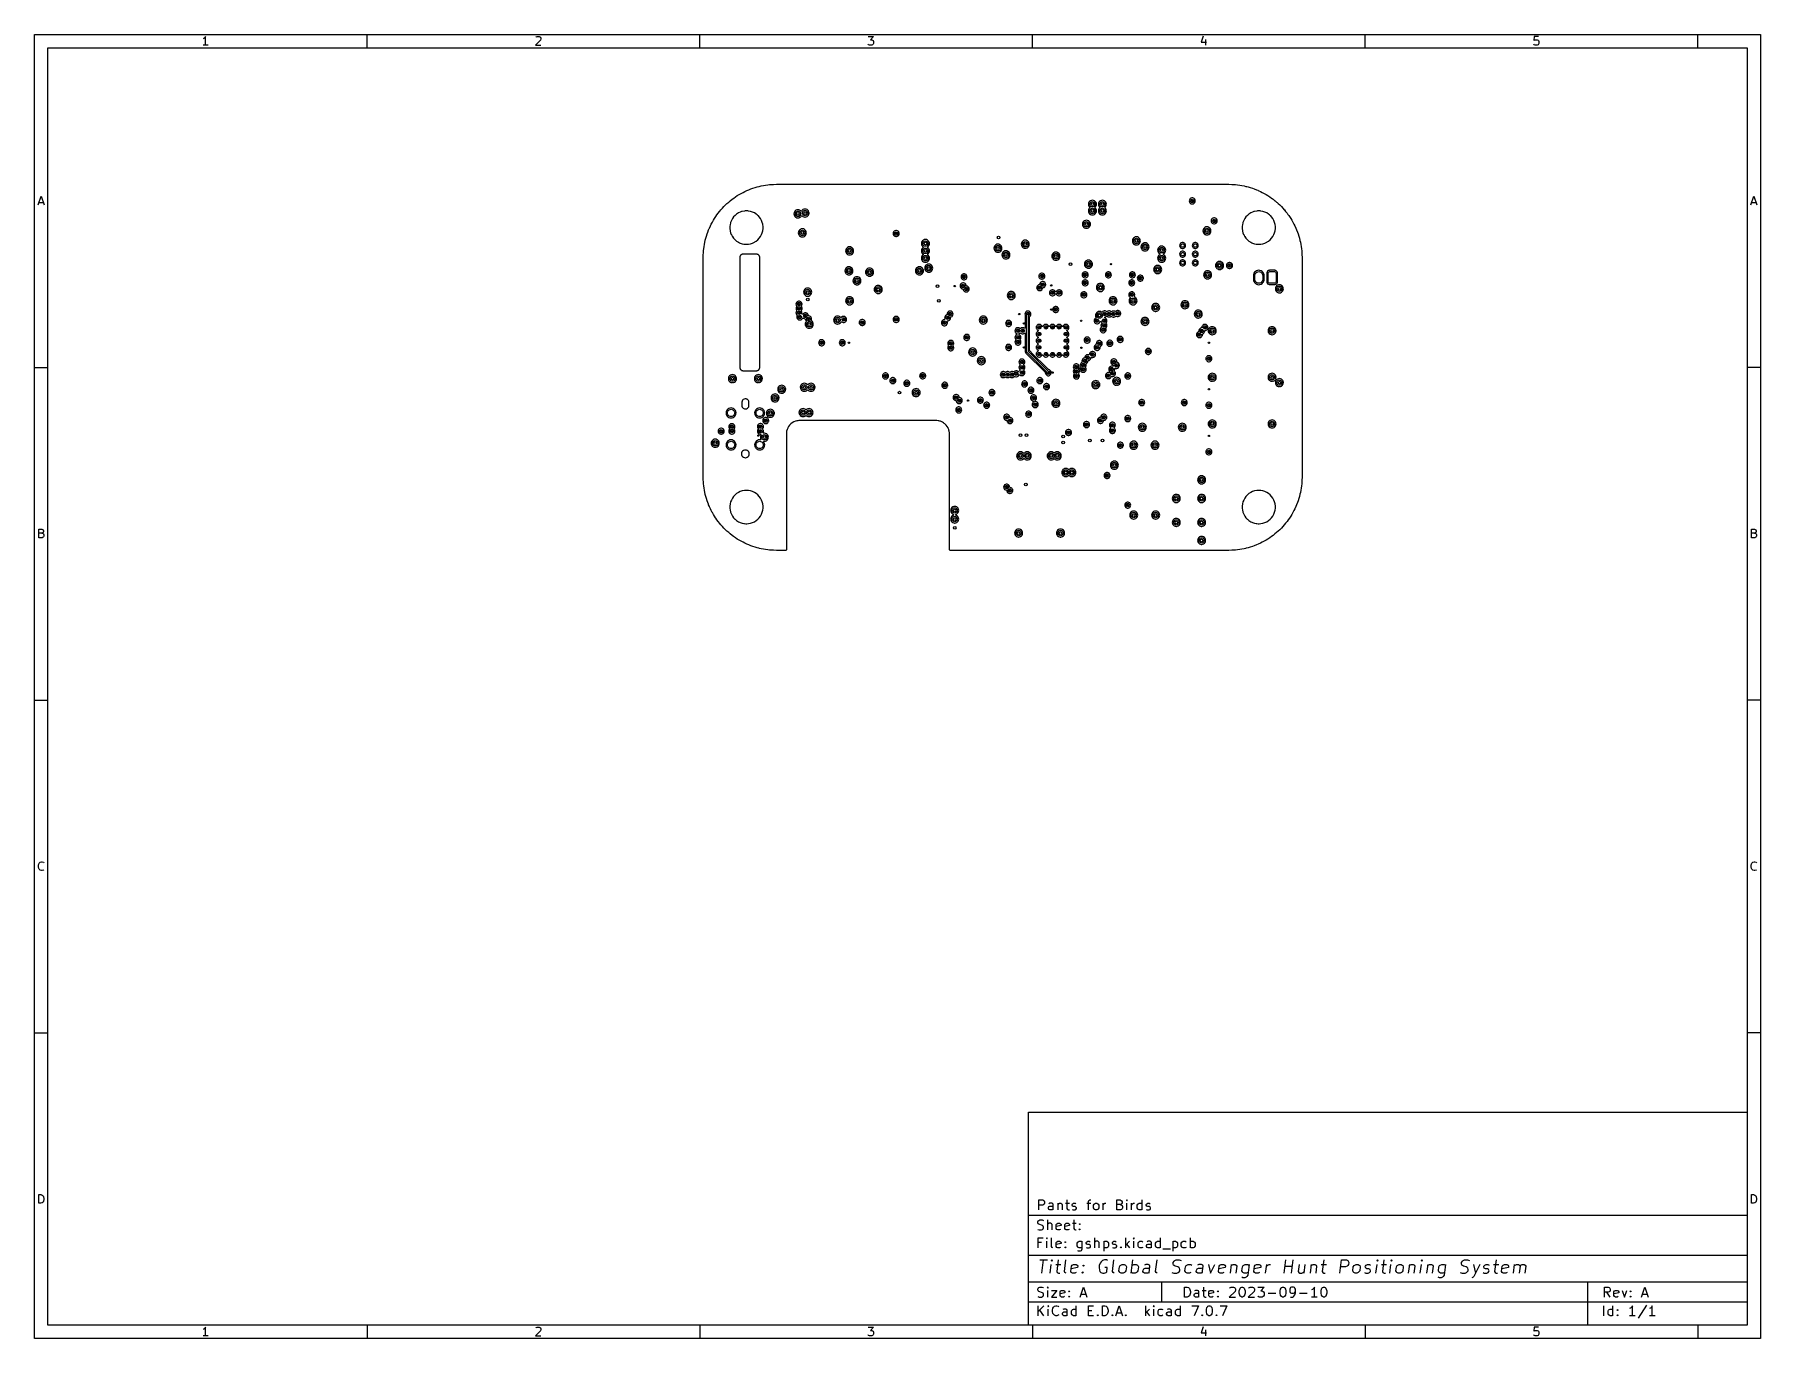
# Model space of a CAD drawing. Extents: x 0.4 to 10.6, y -8.1 to -0.4.
import ezdxf

# ---------------------------------------------------------------- set-up
doc = ezdxf.new("R2010")
doc.units = 0
doc.header["$MEASUREMENT"] = 0
doc.layers.add('BLACK', color=7, linetype='CONTINUOUS')

msp = doc.modelspace()

# ---------------------------------------------------------------- linework, layer by layer
at = {"layer": 'BLACK', "linetype": 'CONTINUOUS'}
for p, q in [((0.3937, -0.3937), (10.6063, -0.3937)), ((0.3937, -8.1063), (0.3937, -0.3937)), ((1.40621, -0.40526), (1.40134, -0.41257)), ((1.40621, -0.45644), (1.40621, -0.40526)), ((2.3622, -0.47244), (2.3622, -0.3937)), ((3.36009, -0.41013), (3.36253, -0.4077)), ((3.36253, -0.4077), (3.3674, -0.40526)), ((3.3674, -0.40526), (3.37959, -0.40526)), ((3.37959, -0.40526), (3.38446, -0.4077)), ((3.38446, -0.4077), (3.3869, -0.41013)), ((4.33071, -0.47244), (4.33071, -0.3937)), ((5.32616, -0.40526), (5.35784, -0.40526)), ((5.35784, -0.40526), (5.34078, -0.42476)), ((6.29921, -0.47244), (6.29921, -0.3937)), ((7.30928, -0.40282), (7.2971, -0.43938)), ((8.26772, -0.47244), (8.26772, -0.3937)), ((9.26804, -0.40526), (9.2656, -0.42963)), ((9.29241, -0.40526), (9.26804, -0.40526)), ((10.2362, -0.47244), (10.2362, -0.3937)), ((10.6063, -0.3937), (10.6063, -8.1063)), ((0.47244, -0.47244), (10.5276, -0.47244)), ((0.47244, -8.02756), (0.47244, -0.47244)), ((1.39646, -0.41745), (1.39159, -0.41988)), ((1.42083, -0.45644), (1.39159, -0.45644)), ((1.40134, -0.41257), (1.39646, -0.41745)), ((3.3869, -0.42719), (3.35765, -0.45644)), ((3.35765, -0.45644), (3.38934, -0.45644)), ((3.3869, -0.41013), (3.38934, -0.41501)), ((3.38934, -0.41988), (3.3869, -0.42719)), ((3.38934, -0.41501), (3.38934, -0.41988)), ((5.32859, -0.454), (5.32616, -0.45157)), ((5.33347, -0.45644), (5.32859, -0.454)), ((5.34809, -0.45644), (5.33347, -0.45644)), ((5.34078, -0.42476), (5.34809, -0.42476)), ((5.34809, -0.42476), (5.35297, -0.42719)), ((5.35297, -0.454), (5.34809, -0.45644)), ((5.35297, -0.42719), (5.3554, -0.42963)), ((5.3554, -0.45157), (5.35297, -0.454)), ((5.3554, -0.42963), (5.35784, -0.43451)), ((5.35784, -0.44669), (5.3554, -0.45157)), ((5.35784, -0.43451), (5.35784, -0.44669)), ((7.2971, -0.43938), (7.32878, -0.43938)), ((7.32147, -0.42232), (7.32147, -0.45644)), ((9.2656, -0.42963), (9.26804, -0.42719)), ((9.26804, -0.454), (9.2656, -0.45157)), ((9.26804, -0.42719), (9.27291, -0.42476)), ((9.27291, -0.45644), (9.26804, -0.454)), ((9.27291, -0.42476), (9.2851, -0.42476)), ((9.2851, -0.45644), (9.27291, -0.45644)), ((9.2851, -0.42476), (9.28997, -0.42719)), ((9.28997, -0.454), (9.2851, -0.45644)), ((9.28997, -0.42719), (9.29241, -0.42963)), ((9.29241, -0.45157), (9.28997, -0.454)), ((9.29241, -0.42963), (9.29485, -0.43451)), ((9.29485, -0.44669), (9.29241, -0.45157)), ((9.29485, -0.43451), (9.29485, -0.44669)), ((10.5276, -0.47244), (10.5276, -8.02756)), ((4.57416, -1.33367), (4.58603, -1.32727)), ((4.58603, -1.32727), (4.59695, -1.32196)), ((4.59695, -1.32196), (4.6092, -1.31624)), ((4.6092, -1.31624), (4.62038, -1.31161)), ((4.62038, -1.31161), (4.63294, -1.30662)), ((4.63294, -1.30662), (4.63302, -1.30659)), ((4.63302, -1.30659), (4.64437, -1.30268)), ((4.64437, -1.30268), (4.65726, -1.2984)), ((4.65726, -1.2984), (4.65734, -1.29838)), ((4.65734, -1.29838), (4.66881, -1.29518)), ((4.66881, -1.29518), (4.68201, -1.29164)), ((4.68201, -1.29164), (4.68211, -1.29162)), ((4.68211, -1.29162), (4.6936, -1.28915)), ((4.6936, -1.28915), (4.70713, -1.28636)), ((4.70713, -1.28636), (4.70723, -1.28634)), ((4.70723, -1.28634), (4.71858, -1.28462)), ((4.71858, -1.28462), (4.73252, -1.28257)), ((4.73252, -1.28257), (4.73262, -1.28256)), ((4.73262, -1.28256), (4.74343, -1.28158)), ((4.74343, -1.28158), (4.75808, -1.2803)), ((4.75808, -1.2803), (4.75819, -1.28029)), ((4.75819, -1.28029), (4.76589, -1.28006)), ((4.76589, -1.28006), (4.78346, -1.27955)), ((4.78346, -1.27955), (4.78348, -1.27955)), ((4.78348, -1.27955), (7.46061, -1.27955)), ((7.46061, -1.27955), (7.46063, -1.27955)), ((7.46063, -1.27955), (7.47823, -1.28006)), ((7.47823, -1.28006), (7.4859, -1.28029)), ((7.4859, -1.28029), (7.48601, -1.2803)), ((7.48601, -1.2803), (7.50067, -1.28158)), ((7.50067, -1.28158), (7.51147, -1.28256)), ((7.51147, -1.28256), (7.51158, -1.28257)), ((7.51158, -1.28257), (7.52551, -1.28461)), ((7.52551, -1.28461), (7.53687, -1.28634)), ((7.53687, -1.28634), (7.53697, -1.28636)), ((7.53697, -1.28636), (7.55049, -1.28915)), ((7.55049, -1.28915), (7.56199, -1.29162)), ((7.56199, -1.29162), (7.56208, -1.29164)), ((7.56208, -1.29164), (7.5669, -1.29293)), ((7.5669, -1.29293), (7.57528, -1.29518)), ((7.57528, -1.29518), (7.58675, -1.29838)), ((7.58675, -1.29838), (7.58684, -1.29841)), ((7.58684, -1.29841), (7.59973, -1.30268)), ((7.59973, -1.30268), (7.61107, -1.30659)), ((7.61107, -1.30659), (7.61115, -1.30662)), ((7.61115, -1.30662), (7.62371, -1.31161)), ((7.62371, -1.31161), (7.63215, -1.3151)), ((7.63215, -1.3151), (7.6349, -1.31624)), ((7.6349, -1.31624), (7.63709, -1.31727)), ((7.63709, -1.31727), (7.64715, -1.32196)), ((7.64715, -1.32196), (7.65807, -1.32727)), ((7.65807, -1.32727), (7.65807, -1.32727)), ((7.65807, -1.32727), (7.66994, -1.33367)), ((0.41601, -1.40132), (0.43307, -1.35014)), ((0.42089, -1.3867), (0.44526, -1.3867)), ((0.43307, -1.35014), (0.45013, -1.40132)), ((4.45532, -1.4302), (4.46425, -1.42016)), ((4.46425, -1.42016), (4.47263, -1.41126)), ((4.47263, -1.41126), (4.48213, -1.40177)), ((4.48213, -1.40177), (4.49103, -1.39339)), ((4.49103, -1.39339), (4.50106, -1.38446)), ((4.50106, -1.38446), (4.51045, -1.37663)), ((4.51045, -1.37663), (4.52099, -1.3683)), ((4.52099, -1.3683), (4.53083, -1.36106)), ((4.53083, -1.36106), (4.54185, -1.35335)), ((4.54185, -1.35335), (4.55209, -1.34672)), ((4.55209, -1.34672), (4.56355, -1.33966)), ((4.56355, -1.33966), (4.57416, -1.33367)), ((4.94083, -1.42917), (4.93589, -1.43296)), ((4.94658, -1.42679), (4.94083, -1.42917)), ((4.94083, -1.42917), (4.94083, -1.42917)), ((4.95276, -1.42598), (4.94658, -1.42679)), ((4.94658, -1.42679), (4.94658, -1.42679)), ((4.95893, -1.42679), (4.95276, -1.42598)), ((4.95276, -1.42598), (4.95276, -1.42598)), ((4.96468, -1.42917), (4.95893, -1.42679)), ((4.95893, -1.42679), (4.95893, -1.42679)), ((4.96962, -1.43296), (4.96468, -1.42917)), ((6.63051, -1.39147), (6.6297, -1.39764)), ((6.6297, -1.39764), (6.6297, -1.39764)), ((6.6297, -1.39764), (6.63051, -1.40381)), ((6.63289, -1.38572), (6.63051, -1.39147)), ((6.63051, -1.39147), (6.63051, -1.39147)), ((6.63051, -1.40381), (6.63051, -1.40381)), ((6.63051, -1.40381), (6.63289, -1.40956)), ((6.63289, -1.42509), (6.63051, -1.43084)), ((6.63668, -1.38078), (6.63289, -1.38571)), ((6.63289, -1.38571), (6.63289, -1.38572)), ((6.63289, -1.40956), (6.63289, -1.40956)), ((6.63289, -1.40956), (6.63668, -1.4145)), ((6.63668, -1.42015), (6.63289, -1.42509)), ((6.63289, -1.42509), (6.63289, -1.42509)), ((6.64162, -1.37699), (6.63668, -1.38078)), ((6.63668, -1.38078), (6.63668, -1.38078)), ((6.63668, -1.4145), (6.63675, -1.41457)), ((6.63675, -1.42008), (6.63668, -1.42015)), ((6.63675, -1.41457), (6.63678, -1.41463)), ((6.63747, -1.41909), (6.63675, -1.42008)), ((6.63678, -1.41463), (6.63684, -1.4147)), ((6.63684, -1.4147), (6.63682, -1.41471)), ((6.63682, -1.41471), (6.63784, -1.41671)), ((6.63784, -1.41671), (6.63747, -1.41909)), ((6.6378, -1.39764), (6.63857, -1.39277)), ((6.63857, -1.4025), (6.6378, -1.39764)), ((6.63857, -1.39277), (6.6408, -1.38838)), ((6.6408, -1.40689), (6.63857, -1.4025)), ((6.63857, -1.43214), (6.6408, -1.42775)), ((6.6408, -1.38838), (6.64429, -1.3849)), ((6.64429, -1.41038), (6.6408, -1.40689)), ((6.6408, -1.42775), (6.64429, -1.42427)), ((6.64737, -1.3746), (6.64162, -1.37699)), ((6.64162, -1.37699), (6.64162, -1.37699)), ((6.64429, -1.3849), (6.64868, -1.38266)), ((6.64868, -1.41262), (6.64429, -1.41038)), ((6.64429, -1.42427), (6.64868, -1.42203)), ((6.65354, -1.37379), (6.64737, -1.3746)), ((6.64737, -1.3746), (6.64737, -1.3746)), ((6.64868, -1.38266), (6.65354, -1.38189)), ((6.65354, -1.41339), (6.64868, -1.41262)), ((6.64868, -1.42203), (6.65354, -1.42126)), ((6.65971, -1.3746), (6.65354, -1.37379)), ((6.65354, -1.37379), (6.65354, -1.37379)), ((6.65354, -1.38189), (6.65841, -1.38266)), ((6.65841, -1.41262), (6.65354, -1.41339)), ((6.65354, -1.42126), (6.65841, -1.42203)), ((6.65841, -1.38266), (6.6628, -1.3849)), ((6.6628, -1.41038), (6.65841, -1.41262)), ((6.65841, -1.42203), (6.6628, -1.42427)), ((6.65972, -1.3746), (6.65971, -1.3746)), ((6.66547, -1.37699), (6.65972, -1.3746)), ((6.6628, -1.3849), (6.66628, -1.38838)), ((6.66628, -1.40689), (6.6628, -1.41038)), ((6.6628, -1.42427), (6.66628, -1.42775)), ((6.6676, -1.37863), (6.66547, -1.37699)), ((6.66547, -1.37699), (6.66547, -1.37699)), ((6.66547, -1.37699), (6.66547, -1.37699)), ((6.66628, -1.38838), (6.66852, -1.39277)), ((6.66852, -1.4025), (6.66628, -1.40689)), ((6.66628, -1.42775), (6.66852, -1.43214)), ((6.6704, -1.38078), (6.6676, -1.37863)), ((6.66852, -1.39277), (6.66929, -1.39764)), ((6.66929, -1.39764), (6.66852, -1.4025)), ((6.66924, -1.41793), (6.66962, -1.41555)), ((6.67026, -1.41993), (6.66924, -1.41793)), ((6.66962, -1.41555), (6.67034, -1.41457)), ((6.67025, -1.41994), (6.67026, -1.41993)), ((6.67031, -1.42002), (6.67025, -1.41994)), ((6.67034, -1.42008), (6.67031, -1.42002)), ((6.67034, -1.41457), (6.6704, -1.4145)), ((6.6704, -1.42015), (6.67034, -1.42008)), ((6.67419, -1.38571), (6.6704, -1.38078)), ((6.6704, -1.38078), (6.6704, -1.38078)), ((6.6704, -1.38078), (6.6704, -1.38078)), ((6.6704, -1.38078), (6.6704, -1.38078)), ((6.6704, -1.38078), (6.6704, -1.38078)), ((6.6704, -1.4145), (6.67419, -1.40956)), ((6.6704, -1.4145), (6.6704, -1.4145)), ((6.67419, -1.42509), (6.6704, -1.42015)), ((6.6704, -1.42015), (6.6704, -1.42015)), ((6.6704, -1.42015), (6.6704, -1.42015)), ((6.6704, -1.42015), (6.6704, -1.42015)), ((6.67419, -1.38572), (6.67419, -1.38571)), ((6.67658, -1.39147), (6.67419, -1.38572)), ((6.67419, -1.40956), (6.67658, -1.40381)), ((6.67658, -1.43084), (6.67419, -1.42509)), ((6.67419, -1.42509), (6.67419, -1.42509)), ((6.67739, -1.39764), (6.67658, -1.39147)), ((6.67658, -1.40381), (6.67739, -1.39764)), ((6.68957, -1.39147), (6.68875, -1.39764)), ((6.68875, -1.39764), (6.68875, -1.39764)), ((6.68875, -1.39764), (6.68957, -1.40381)), ((6.69195, -1.38572), (6.68957, -1.39147)), ((6.68957, -1.39147), (6.68957, -1.39147)), ((6.68957, -1.40381), (6.68957, -1.40381)), ((6.68957, -1.40381), (6.69195, -1.40956)), ((6.69195, -1.42509), (6.68957, -1.43084)), ((6.69574, -1.38078), (6.69195, -1.38571)), ((6.69195, -1.38571), (6.69195, -1.38572)), ((6.69195, -1.40956), (6.69195, -1.40956)), ((6.69195, -1.40956), (6.69574, -1.4145)), ((6.69574, -1.42015), (6.69195, -1.42509)), ((6.69195, -1.42509), (6.69195, -1.42509)), ((6.70068, -1.37699), (6.69574, -1.38078)), ((6.69574, -1.38078), (6.69574, -1.38078)), ((6.69574, -1.4145), (6.69574, -1.4145)), ((6.69574, -1.4145), (6.69574, -1.4145)), ((6.69574, -1.4145), (6.6958, -1.41457)), ((6.6958, -1.42008), (6.69574, -1.42015)), ((6.6958, -1.41457), (6.69584, -1.41463)), ((6.69652, -1.41909), (6.6958, -1.42008)), ((6.69584, -1.41463), (6.69589, -1.4147)), ((6.69589, -1.4147), (6.69588, -1.41471)), ((6.69588, -1.41471), (6.6969, -1.41671)), ((6.6969, -1.41671), (6.69652, -1.41909)), ((6.69685, -1.39764), (6.69762, -1.39277)), ((6.69762, -1.4025), (6.69685, -1.39764)), ((6.69762, -1.39277), (6.69986, -1.38838)), ((6.69986, -1.40689), (6.69762, -1.4025)), ((6.69762, -1.43214), (6.69986, -1.42775)), ((6.69986, -1.38838), (6.70334, -1.3849)), ((6.70334, -1.41038), (6.69986, -1.40689)), ((6.69986, -1.42775), (6.70334, -1.42427)), ((6.70643, -1.3746), (6.70068, -1.37699)), ((6.70068, -1.37699), (6.70068, -1.37699)), ((6.70334, -1.3849), (6.70773, -1.38266)), ((6.70773, -1.41262), (6.70334, -1.41038)), ((6.70334, -1.42427), (6.70773, -1.42203)), ((6.7126, -1.37379), (6.70643, -1.3746)), ((6.70643, -1.3746), (6.70643, -1.3746)), ((6.70773, -1.38266), (6.7126, -1.38189)), ((6.7126, -1.41339), (6.70773, -1.41262)), ((6.70773, -1.42203), (6.7126, -1.42126)), ((6.71877, -1.3746), (6.7126, -1.37379)), ((6.7126, -1.37379), (6.7126, -1.37379)), ((6.7126, -1.38189), (6.71746, -1.38266)), ((6.71746, -1.41262), (6.7126, -1.41339)), ((6.7126, -1.42126), (6.71746, -1.42203)), ((6.71746, -1.38266), (6.72185, -1.3849)), ((6.72185, -1.41038), (6.71746, -1.41262)), ((6.71746, -1.42203), (6.72185, -1.42427)), ((6.72452, -1.37699), (6.71877, -1.3746)), ((6.71877, -1.3746), (6.71877, -1.3746)), ((6.72185, -1.3849), (6.72534, -1.38838)), ((6.72534, -1.40689), (6.72185, -1.41038)), ((6.72185, -1.42427), (6.72534, -1.42775)), ((6.72578, -1.37795), (6.72452, -1.37699)), ((6.72452, -1.37699), (6.72452, -1.37699)), ((6.72452, -1.37699), (6.72452, -1.37699)), ((6.72534, -1.38838), (6.72758, -1.39277)), ((6.72758, -1.4025), (6.72534, -1.40689)), ((6.72534, -1.42775), (6.72758, -1.43214)), ((6.72666, -1.37863), (6.72578, -1.37795)), ((6.72946, -1.38078), (6.72666, -1.37863)), ((6.72758, -1.39277), (6.72835, -1.39764)), ((6.72835, -1.39764), (6.72758, -1.4025)), ((6.7283, -1.41793), (6.72868, -1.41555)), ((6.72932, -1.41993), (6.7283, -1.41793)), ((6.72868, -1.41555), (6.72939, -1.41457)), ((6.7293, -1.41994), (6.72932, -1.41993)), ((6.72936, -1.42002), (6.7293, -1.41994)), ((6.72939, -1.42008), (6.72936, -1.42002)), ((6.72939, -1.41457), (6.72946, -1.4145)), ((6.72946, -1.42015), (6.72939, -1.42008)), ((6.73325, -1.38571), (6.72946, -1.38078)), ((6.72946, -1.38078), (6.72946, -1.38078)), ((6.72946, -1.38078), (6.72946, -1.38078)), ((6.72946, -1.38078), (6.72946, -1.38078)), ((6.72946, -1.38078), (6.72946, -1.38078)), ((6.72946, -1.4145), (6.73325, -1.40956)), ((6.72946, -1.4145), (6.72946, -1.4145)), ((6.73325, -1.42509), (6.72946, -1.42015)), ((6.72946, -1.42015), (6.72946, -1.42015)), ((6.72946, -1.42015), (6.72946, -1.42015)), ((6.72946, -1.42015), (6.72946, -1.42015)), ((6.73325, -1.38572), (6.73325, -1.38571)), ((6.73563, -1.39147), (6.73325, -1.38572)), ((6.73325, -1.40956), (6.73563, -1.40381)), ((6.73563, -1.43084), (6.73325, -1.42509)), ((6.73325, -1.42509), (6.73325, -1.42509)), ((6.73644, -1.39764), (6.73563, -1.39147)), ((6.73563, -1.40381), (6.73644, -1.39764)), ((7.2269, -1.3729), (7.22618, -1.37795)), ((7.22618, -1.37795), (7.22618, -1.37795)), ((7.22618, -1.37795), (7.2269, -1.383)), ((7.22902, -1.36827), (7.2269, -1.3729)), ((7.2269, -1.383), (7.22757, -1.38446)), ((7.22757, -1.38446), (7.22902, -1.38764)), ((7.23236, -1.36441), (7.22902, -1.36827)), ((7.22902, -1.38764), (7.23014, -1.38893)), ((7.23014, -1.38893), (7.23236, -1.39149)), ((7.23665, -1.36165), (7.23236, -1.36441)), ((7.23236, -1.39149), (7.23665, -1.39425)), ((7.23425, -1.37795), (7.235, -1.37419)), ((7.235, -1.38172), (7.23425, -1.37795)), ((7.235, -1.37419), (7.23713, -1.37099)), ((7.23713, -1.38491), (7.235, -1.38172)), ((7.24154, -1.36022), (7.23665, -1.36165)), ((7.23665, -1.36165), (7.23665, -1.36165)), ((7.23665, -1.39425), (7.23665, -1.39425)), ((7.23665, -1.39425), (7.24154, -1.39569)), ((7.23713, -1.37099), (7.24033, -1.36886)), ((7.24033, -1.38705), (7.23713, -1.38491)), ((7.24033, -1.36886), (7.24409, -1.36811)), ((7.24409, -1.3878), (7.24033, -1.38705)), ((7.24664, -1.36022), (7.24154, -1.36022)), ((7.24154, -1.36022), (7.24154, -1.36022)), ((7.24154, -1.39569), (7.24154, -1.39569)), ((7.24154, -1.39569), (7.24664, -1.39569)), ((7.24409, -1.36811), (7.24786, -1.36886)), ((7.24786, -1.38705), (7.24409, -1.3878)), ((7.25154, -1.36165), (7.24664, -1.36022)), ((7.24664, -1.36022), (7.24664, -1.36022)), ((7.24664, -1.39569), (7.25154, -1.39425)), ((7.24664, -1.39569), (7.24664, -1.39569)), ((7.24786, -1.36886), (7.25105, -1.37099)), ((7.25105, -1.38491), (7.24786, -1.38705)), ((7.25105, -1.37099), (7.25319, -1.37419)), ((7.25319, -1.38172), (7.25105, -1.38491)), ((7.25583, -1.36441), (7.25154, -1.36165)), ((7.25154, -1.36165), (7.25154, -1.36165)), ((7.25154, -1.36165), (7.25154, -1.36165)), ((7.25154, -1.36165), (7.25154, -1.36165)), ((7.25154, -1.39425), (7.25583, -1.39149)), ((7.25319, -1.37419), (7.25394, -1.37795)), ((7.25394, -1.37795), (7.25319, -1.38172)), ((7.25917, -1.36827), (7.25583, -1.36441)), ((7.25583, -1.36441), (7.25583, -1.36441)), ((7.25583, -1.36441), (7.25583, -1.36441)), ((7.25583, -1.39149), (7.25917, -1.38764)), ((7.25918, -1.3683), (7.25917, -1.36827)), ((7.25917, -1.38764), (7.26129, -1.383)), ((7.26129, -1.3729), (7.25918, -1.3683)), ((7.26187, -1.37699), (7.26129, -1.3729)), ((7.26129, -1.383), (7.26201, -1.37795)), ((7.26201, -1.37795), (7.26187, -1.37699)), ((7.66994, -1.33367), (7.68055, -1.33966)), ((7.68055, -1.33966), (7.692, -1.34672)), ((7.692, -1.34672), (7.70225, -1.35335)), ((7.70225, -1.35335), (7.71326, -1.36106)), ((7.71326, -1.36106), (7.71782, -1.36441)), ((7.71782, -1.36441), (7.7231, -1.3683)), ((7.7231, -1.3683), (7.72732, -1.37163)), ((7.72732, -1.37163), (7.73364, -1.37663)), ((7.73364, -1.37663), (7.73522, -1.37795)), ((7.73522, -1.37795), (7.74303, -1.38446)), ((7.74303, -1.38446), (7.74661, -1.38764)), ((7.74661, -1.38764), (7.75306, -1.39339)), ((7.75306, -1.39339), (7.76197, -1.40177)), ((7.76197, -1.40177), (7.77146, -1.41126)), ((7.77146, -1.41126), (7.77984, -1.42016)), ((7.77984, -1.42016), (7.78877, -1.4302)), ((10.5499, -1.40132), (10.5669, -1.35014)), ((10.5547, -1.3867), (10.5791, -1.3867)), ((10.5669, -1.35014), (10.584, -1.40132)), ((4.38711, -1.53833), (4.39282, -1.52608)), ((4.39282, -1.52608), (4.39814, -1.51516)), ((4.39814, -1.51516), (4.40454, -1.50329)), ((4.40454, -1.50329), (4.41052, -1.49268)), ((4.41052, -1.49268), (4.41759, -1.48122)), ((4.41759, -1.48122), (4.42421, -1.47098)), ((4.42421, -1.47098), (4.43193, -1.45996)), ((4.43193, -1.45996), (4.43916, -1.45013)), ((4.43916, -1.45013), (4.4475, -1.43959)), ((4.4475, -1.43959), (4.44889, -1.43791)), ((4.44889, -1.43791), (4.45532, -1.4302)), ((4.50941, -1.51695), (4.50785, -1.52924)), ((4.50785, -1.52924), (4.50785, -1.54163)), ((4.5113, -1.50958), (4.50941, -1.51695)), ((4.51249, -1.50495), (4.5113, -1.50958)), ((4.51705, -1.49343), (4.51249, -1.50495)), ((4.52301, -1.48258), (4.51705, -1.49343)), ((4.52302, -1.48258), (4.52301, -1.48258)), ((4.5303, -1.47256), (4.52302, -1.48258)), ((4.53878, -1.46353), (4.5303, -1.47256)), ((4.54832, -1.45563), (4.53878, -1.46353)), ((4.53878, -1.46353), (4.53878, -1.46353)), ((4.55878, -1.44899), (4.54832, -1.45563)), ((4.56999, -1.44372), (4.55878, -1.44899)), ((4.55878, -1.44899), (4.55878, -1.44899)), ((4.57767, -1.44122), (4.56999, -1.44372)), ((4.58177, -1.43989), (4.57767, -1.44122)), ((4.59394, -1.43757), (4.58177, -1.43989)), ((4.58177, -1.43989), (4.58177, -1.43989)), ((4.58177, -1.43989), (4.58177, -1.43989)), ((4.59899, -1.43725), (4.59394, -1.43757)), ((4.60321, -1.43699), (4.59899, -1.43725)), ((4.60939, -1.43699), (4.60321, -1.43699)), ((4.61387, -1.43727), (4.60939, -1.43699)), ((4.61866, -1.43757), (4.61387, -1.43727)), ((4.63083, -1.43989), (4.61866, -1.43757)), ((4.64261, -1.44372), (4.63083, -1.43989)), ((4.63083, -1.43989), (4.63083, -1.43989)), ((4.63083, -1.43989), (4.63083, -1.43989)), ((4.65382, -1.44899), (4.64261, -1.44372)), ((4.64261, -1.44372), (4.64261, -1.44372)), ((4.66197, -1.45417), (4.65382, -1.44899)), ((4.65382, -1.44899), (4.65382, -1.44899)), ((4.66428, -1.45563), (4.66197, -1.45417)), ((4.66997, -1.46034), (4.66428, -1.45563)), ((4.66428, -1.45563), (4.66428, -1.45563)), ((4.66428, -1.45563), (4.66428, -1.45563)), ((4.67382, -1.46353), (4.66997, -1.46034)), ((4.67682, -1.46672), (4.67382, -1.46353)), ((4.67382, -1.46353), (4.67382, -1.46353)), ((4.6823, -1.47256), (4.67682, -1.46672)), ((4.68958, -1.48258), (4.6823, -1.47256)), ((4.69555, -1.49343), (4.68958, -1.48258)), ((4.70011, -1.50495), (4.69555, -1.49343)), ((4.70288, -1.51575), (4.70011, -1.50495)), ((4.70319, -1.51695), (4.70288, -1.51575)), ((4.70474, -1.52924), (4.70319, -1.51695)), ((4.70474, -1.54163), (4.70474, -1.52924)), ((4.88783, -1.44799), (4.88701, -1.45417)), ((4.88701, -1.45417), (4.88701, -1.45417)), ((4.88701, -1.45417), (4.88783, -1.46034)), ((4.89021, -1.44224), (4.88783, -1.44799)), ((4.88783, -1.44799), (4.88783, -1.44799)), ((4.88783, -1.46034), (4.88783, -1.46034)), ((4.88783, -1.46034), (4.89021, -1.46609)), ((4.894, -1.4373), (4.89021, -1.44224)), ((4.89021, -1.44224), (4.89021, -1.44224)), ((4.89021, -1.46609), (4.89021, -1.46609)), ((4.89021, -1.46609), (4.894, -1.47103)), ((4.89894, -1.43351), (4.894, -1.4373)), ((4.894, -1.4373), (4.894, -1.4373)), ((4.894, -1.47103), (4.894, -1.47103)), ((4.894, -1.47103), (4.89894, -1.47482)), ((4.89511, -1.45417), (4.89588, -1.4493)), ((4.89588, -1.45903), (4.89511, -1.45417)), ((4.89588, -1.4493), (4.89812, -1.44491)), ((4.89812, -1.46342), (4.89588, -1.45903)), ((4.89812, -1.44491), (4.9016, -1.44143)), ((4.9016, -1.46691), (4.89812, -1.46342)), ((4.90469, -1.43113), (4.89894, -1.43351)), ((4.89894, -1.43351), (4.89894, -1.43351)), ((4.89894, -1.47482), (4.90469, -1.4772)), ((4.9016, -1.44143), (4.90599, -1.43919)), ((4.90599, -1.46914), (4.9016, -1.46691)), ((4.91086, -1.43032), (4.90469, -1.43113)), ((4.90469, -1.43113), (4.90469, -1.43113)), ((4.90469, -1.4772), (4.90932, -1.47781)), ((4.90599, -1.43919), (4.91086, -1.43842)), ((4.91086, -1.46991), (4.90599, -1.46914)), ((4.90932, -1.47781), (4.91086, -1.47801)), ((4.91703, -1.43113), (4.91086, -1.43032)), ((4.91086, -1.43032), (4.91086, -1.43032)), ((4.91086, -1.43842), (4.91572, -1.43919)), ((4.91572, -1.46914), (4.91086, -1.46991)), ((4.91086, -1.47801), (4.91209, -1.47785)), ((4.91086, -1.47801), (4.91086, -1.47801)), ((4.91086, -1.47801), (4.91086, -1.47801)), ((4.91209, -1.47785), (4.91703, -1.4772)), ((4.91572, -1.43919), (4.92011, -1.44143)), ((4.92011, -1.46691), (4.91572, -1.46914)), ((4.92278, -1.43351), (4.91703, -1.43113)), ((4.91703, -1.43113), (4.91703, -1.43113)), ((4.91703, -1.4772), (4.92278, -1.47482)), ((4.92011, -1.44143), (4.9236, -1.44491)), ((4.9236, -1.46342), (4.92011, -1.46691)), ((4.92601, -1.43599), (4.92278, -1.43351)), ((4.92278, -1.43351), (4.92278, -1.43351)), ((4.92278, -1.43351), (4.92278, -1.43351)), ((4.92278, -1.47482), (4.92772, -1.47103)), ((4.9236, -1.44491), (4.92584, -1.4493)), ((4.92584, -1.45903), (4.9236, -1.46342)), ((4.92584, -1.4493), (4.92661, -1.45417)), ((4.92661, -1.45417), (4.92584, -1.45903)), ((4.92768, -1.43727), (4.92601, -1.43599)), ((4.92875, -1.43785), (4.92768, -1.43727)), ((4.92772, -1.47103), (4.93047, -1.46744)), ((4.93116, -1.43791), (4.92875, -1.43785)), ((4.93047, -1.46744), (4.93246, -1.46607)), ((4.93314, -1.43655), (4.93116, -1.43791)), ((4.93246, -1.46607), (4.93487, -1.46614)), ((4.93589, -1.43296), (4.93314, -1.43655)), ((4.93487, -1.46614), (4.93594, -1.46672)), ((4.93589, -1.43296), (4.93589, -1.43296)), ((4.93594, -1.46672), (4.94083, -1.47047)), ((4.93701, -1.44982), (4.93778, -1.44496)), ((4.93778, -1.45469), (4.93701, -1.44982)), ((4.93778, -1.44496), (4.94002, -1.44057)), ((4.94002, -1.45908), (4.93778, -1.45469)), ((4.94002, -1.44057), (4.9435, -1.43708)), ((4.9435, -1.46256), (4.94002, -1.45908)), ((4.94083, -1.47047), (4.94083, -1.47047)), ((4.94083, -1.47047), (4.94083, -1.47047)), ((4.94083, -1.47047), (4.94586, -1.47256)), ((4.9435, -1.43708), (4.94789, -1.43485)), ((4.94789, -1.4648), (4.9435, -1.46256)), ((4.94586, -1.47256), (4.94658, -1.47286)), ((4.94658, -1.47286), (4.95121, -1.47347)), ((4.94789, -1.43485), (4.95276, -1.43407)), ((4.95276, -1.46557), (4.94789, -1.4648)), ((4.95121, -1.47347), (4.95276, -1.47367)), ((4.95276, -1.43407), (4.95762, -1.43485)), ((4.95762, -1.4648), (4.95276, -1.46557)), ((4.95276, -1.47367), (4.95399, -1.47351)), ((4.95276, -1.47367), (4.95276, -1.47367)), ((4.95276, -1.47367), (4.95276, -1.47367)), ((4.95399, -1.47351), (4.95893, -1.47286)), ((4.95762, -1.43485), (4.96201, -1.43708)), ((4.96201, -1.46256), (4.95762, -1.4648)), ((4.95893, -1.47286), (4.96468, -1.47047)), ((4.96201, -1.43708), (4.9655, -1.44057)), ((4.9655, -1.45908), (4.96201, -1.46256)), ((4.96468, -1.47047), (4.96962, -1.46668)), ((4.9655, -1.44057), (4.96773, -1.44496)), ((4.96773, -1.45469), (4.9655, -1.45908)), ((4.96773, -1.44496), (4.9685, -1.44982)), ((4.9685, -1.44982), (4.96773, -1.45469)), ((4.97272, -1.43701), (4.96962, -1.43296)), ((4.96962, -1.43296), (4.96962, -1.43296)), ((4.96962, -1.43296), (4.96962, -1.43296)), ((4.96962, -1.43296), (4.96962, -1.43296)), ((4.96962, -1.43296), (4.96962, -1.43296)), ((4.96962, -1.46668), (4.97341, -1.46175)), ((4.97341, -1.4379), (4.97272, -1.43701)), ((4.97423, -1.43989), (4.97341, -1.4379)), ((4.97341, -1.4379), (4.97341, -1.4379)), ((4.97341, -1.46175), (4.97579, -1.45599)), ((4.97579, -1.44365), (4.97423, -1.43989)), ((4.97636, -1.44799), (4.97579, -1.44365)), ((4.97579, -1.45599), (4.9766, -1.44982)), ((4.97649, -1.44899), (4.97636, -1.44799)), ((4.9766, -1.44982), (4.97649, -1.44899)), ((6.59508, -1.50958), (6.59426, -1.51575)), ((6.59426, -1.51575), (6.59426, -1.51575)), ((6.59426, -1.51575), (6.59508, -1.52192)), ((6.59746, -1.50383), (6.59508, -1.50958)), ((6.59508, -1.50958), (6.59508, -1.50958)), ((6.59508, -1.52192), (6.59508, -1.52192)), ((6.59508, -1.52192), (6.59746, -1.52767)), ((6.60125, -1.49889), (6.59746, -1.50383)), ((6.59746, -1.50383), (6.59746, -1.50383)), ((6.59746, -1.52767), (6.59746, -1.52767)), ((6.59746, -1.52767), (6.60085, -1.53208)), ((6.60619, -1.4951), (6.60125, -1.49889)), ((6.60125, -1.49889), (6.60125, -1.49889)), ((6.60236, -1.51575), (6.60313, -1.51088)), ((6.60313, -1.52061), (6.60236, -1.51575)), ((6.60313, -1.51088), (6.60537, -1.50649)), ((6.60537, -1.525), (6.60313, -1.52061)), ((6.60537, -1.50649), (6.60885, -1.50301)), ((6.60885, -1.52849), (6.60537, -1.525)), ((6.61194, -1.49271), (6.60619, -1.4951)), ((6.60619, -1.4951), (6.60619, -1.4951)), ((6.60885, -1.50301), (6.61324, -1.50077)), ((6.61324, -1.53073), (6.60885, -1.52849)), ((6.61811, -1.4919), (6.61194, -1.49271)), ((6.61194, -1.49271), (6.61194, -1.49271)), ((6.61324, -1.50077), (6.61811, -1.5)), ((6.61811, -1.5315), (6.61324, -1.53073)), ((6.62428, -1.49271), (6.61811, -1.4919)), ((6.61811, -1.4919), (6.61811, -1.4919)), ((6.61811, -1.5), (6.62298, -1.50077)), ((6.62298, -1.53073), (6.61811, -1.5315)), ((6.62298, -1.50077), (6.62737, -1.50301)), ((6.62737, -1.52849), (6.62298, -1.53073)), ((6.63003, -1.4951), (6.62428, -1.49271)), ((6.62428, -1.49271), (6.62428, -1.49271)), ((6.62737, -1.50301), (6.63085, -1.50649)), ((6.63085, -1.525), (6.62737, -1.52849)), ((6.63051, -1.43084), (6.6297, -1.43701)), ((6.6297, -1.43701), (6.6297, -1.43701)), ((6.6297, -1.43701), (6.63051, -1.44318)), ((6.63129, -1.49606), (6.63003, -1.4951)), ((6.63003, -1.4951), (6.63003, -1.4951)), ((6.63003, -1.4951), (6.63003, -1.4951)), ((6.63051, -1.43084), (6.63051, -1.43084)), ((6.63051, -1.44318), (6.63051, -1.44318)), ((6.63051, -1.44318), (6.63289, -1.44893)), ((6.63085, -1.50649), (6.63309, -1.51088)), ((6.63309, -1.52061), (6.63085, -1.525)), ((6.6313, -1.49607), (6.63129, -1.49606)), ((6.63497, -1.49889), (6.6313, -1.49607)), ((6.63289, -1.44893), (6.63289, -1.44893)), ((6.63289, -1.44893), (6.63668, -1.45387)), ((6.63309, -1.51088), (6.63386, -1.51575)), ((6.63386, -1.51575), (6.63309, -1.52061)), ((6.63876, -1.50383), (6.63497, -1.49889)), ((6.63497, -1.49889), (6.63497, -1.49889)), ((6.63497, -1.49889), (6.63497, -1.49889)), ((6.63497, -1.49889), (6.63497, -1.49889)), ((6.63497, -1.49889), (6.63497, -1.49889)), ((6.63497, -1.53261), (6.63876, -1.52767)), ((6.63668, -1.45387), (6.63668, -1.45387)), ((6.63668, -1.45387), (6.64162, -1.45766)), ((6.6378, -1.43701), (6.63857, -1.43214)), ((6.63857, -1.44187), (6.6378, -1.43701)), ((6.6408, -1.44626), (6.63857, -1.44187)), ((6.64114, -1.50958), (6.63876, -1.50383)), ((6.63876, -1.50383), (6.63876, -1.50383)), ((6.63876, -1.52767), (6.64114, -1.52192)), ((6.64429, -1.44975), (6.6408, -1.44626)), ((6.64196, -1.51575), (6.64114, -1.50958)), ((6.64114, -1.52192), (6.64196, -1.51575)), ((6.64162, -1.45766), (6.64737, -1.46004)), ((6.64868, -1.45199), (6.64429, -1.44975)), ((6.64737, -1.46004), (6.652, -1.46065)), ((6.65354, -1.45276), (6.64868, -1.45199)), ((6.652, -1.46065), (6.65354, -1.46085)), ((6.65841, -1.45199), (6.65354, -1.45276)), ((6.65354, -1.46085), (6.65478, -1.46069)), ((6.65354, -1.46085), (6.65354, -1.46085)), ((6.65354, -1.46085), (6.65354, -1.46085)), ((6.65478, -1.46069), (6.65972, -1.46004)), ((6.6628, -1.44975), (6.65841, -1.45199)), ((6.65972, -1.46004), (6.66547, -1.45766)), ((6.66628, -1.44626), (6.6628, -1.44975)), ((6.66547, -1.45766), (6.6704, -1.45387)), ((6.66852, -1.44187), (6.66628, -1.44626)), ((6.66852, -1.43214), (6.66929, -1.43701)), ((6.66929, -1.43701), (6.66852, -1.44187)), ((6.6704, -1.45387), (6.67419, -1.44893)), ((6.67419, -1.44893), (6.67658, -1.44318)), ((6.67739, -1.43701), (6.67658, -1.43084)), ((6.67658, -1.44318), (6.67739, -1.43701)), ((6.68957, -1.43084), (6.68875, -1.43701)), ((6.68875, -1.43701), (6.68875, -1.43701)), ((6.68875, -1.43701), (6.68957, -1.44318)), ((6.68957, -1.43084), (6.68957, -1.43084)), ((6.68957, -1.44318), (6.68957, -1.44318)), ((6.68957, -1.44318), (6.69195, -1.44893)), ((6.69195, -1.44893), (6.69195, -1.44893)), ((6.69195, -1.44893), (6.69574, -1.45387)), ((6.69574, -1.45387), (6.69574, -1.45387)), ((6.69574, -1.45387), (6.70068, -1.45766)), ((6.69685, -1.43701), (6.69762, -1.43214)), ((6.69762, -1.44187), (6.69685, -1.43701)), ((6.69986, -1.44626), (6.69762, -1.44187)), ((6.70334, -1.44975), (6.69986, -1.44626)), ((6.70068, -1.45766), (6.70643, -1.46004)), ((6.70773, -1.45199), (6.70334, -1.44975)), ((6.70643, -1.46004), (6.71106, -1.46065)), ((6.7126, -1.45276), (6.70773, -1.45199)), ((6.71106, -1.46065), (6.7126, -1.46085)), ((6.71746, -1.45199), (6.7126, -1.45276)), ((6.7126, -1.46085), (6.71383, -1.46069)), ((6.7126, -1.46085), (6.7126, -1.46085)), ((6.7126, -1.46085), (6.7126, -1.46085)), ((6.71383, -1.46069), (6.71877, -1.46004)), ((6.72185, -1.44975), (6.71746, -1.45199)), ((6.71877, -1.46004), (6.72452, -1.45766)), ((6.72534, -1.44626), (6.72185, -1.44975)), ((6.72452, -1.45766), (6.72946, -1.45387)), ((6.72758, -1.44187), (6.72534, -1.44626)), ((6.72758, -1.43214), (6.72835, -1.43701)), ((6.72835, -1.43701), (6.72758, -1.44187)), ((6.72946, -1.45387), (6.73325, -1.44893)), ((6.73325, -1.44893), (6.73563, -1.44318)), ((6.73644, -1.43701), (6.73563, -1.43084)), ((6.73563, -1.44318), (6.73644, -1.43701)), ((7.33071, -1.53127), (7.32454, -1.53208)), ((7.33688, -1.53208), (7.33071, -1.53127)), ((7.33071, -1.53127), (7.33071, -1.53127)), ((7.35682, -1.49101), (7.3561, -1.49606)), ((7.3561, -1.49606), (7.3561, -1.49606)), ((7.3561, -1.49606), (7.35682, -1.50111)), ((7.35894, -1.48638), (7.35682, -1.49101)), ((7.35682, -1.50111), (7.35782, -1.50329)), ((7.35782, -1.50329), (7.35894, -1.50575)), ((7.36228, -1.48252), (7.35894, -1.48638)), ((7.35894, -1.50575), (7.36226, -1.50958)), ((7.36226, -1.50958), (7.36228, -1.50961)), ((7.36657, -1.47976), (7.36228, -1.48252)), ((7.36228, -1.50961), (7.36657, -1.51236)), ((7.36417, -1.49606), (7.36492, -1.4923)), ((7.36492, -1.49983), (7.36417, -1.49606)), ((7.36492, -1.4923), (7.36706, -1.4891)), ((7.36706, -1.50302), (7.36492, -1.49983)), ((7.37147, -1.47833), (7.36657, -1.47976)), ((7.36657, -1.47976), (7.36657, -1.47976)), ((7.36657, -1.51236), (7.36657, -1.51236)), ((7.36657, -1.51236), (7.37147, -1.5138)), ((7.36706, -1.4891), (7.37025, -1.48697)), ((7.37025, -1.50516), (7.36706, -1.50302)), ((7.37025, -1.48697), (7.37402, -1.48622)), ((7.37402, -1.50591), (7.37025, -1.50516)), ((7.37657, -1.47833), (7.37147, -1.47833)), ((7.37147, -1.47833), (7.37147, -1.47833)), ((7.37147, -1.5138), (7.37147, -1.5138)), ((7.37147, -1.5138), (7.37657, -1.5138)), ((7.37402, -1.48622), (7.37778, -1.48697)), ((7.37778, -1.50516), (7.37402, -1.50591)), ((7.38146, -1.47976), (7.37657, -1.47833)), ((7.37657, -1.47833), (7.37657, -1.47833)), ((7.37657, -1.5138), (7.38146, -1.51236)), ((7.37657, -1.5138), (7.37657, -1.5138)), ((7.37778, -1.48697), (7.38098, -1.4891)), ((7.38098, -1.50302), (7.37778, -1.50516)), ((7.38098, -1.4891), (7.38311, -1.4923)), ((7.38311, -1.49983), (7.38098, -1.50302)), ((7.38575, -1.48252), (7.38146, -1.47976)), ((7.38146, -1.47976), (7.38146, -1.47976)), ((7.38146, -1.47976), (7.38146, -1.47976)), ((7.38146, -1.47976), (7.38146, -1.47976)), ((7.38146, -1.51236), (7.38575, -1.5096)), ((7.38311, -1.4923), (7.38386, -1.49606)), ((7.38386, -1.49606), (7.38311, -1.49983)), ((7.38909, -1.48638), (7.38575, -1.48252)), ((7.38575, -1.48252), (7.38575, -1.48252)), ((7.38575, -1.48252), (7.38575, -1.48252)), ((7.38575, -1.5096), (7.38909, -1.50575)), ((7.39121, -1.49101), (7.38909, -1.48638)), ((7.38909, -1.48638), (7.38909, -1.48638)), ((7.38909, -1.50575), (7.39121, -1.50111)), ((7.3918, -1.4951), (7.39121, -1.49101)), ((7.39121, -1.50111), (7.39193, -1.49606)), ((7.39193, -1.49606), (7.3918, -1.4951)), ((7.5409, -1.51695), (7.53935, -1.52924)), ((7.53935, -1.52924), (7.53935, -1.54163)), ((7.5428, -1.50958), (7.5409, -1.51695)), ((7.54398, -1.50495), (7.5428, -1.50958)), ((7.54854, -1.49343), (7.54398, -1.50495)), ((7.55451, -1.48258), (7.54854, -1.49343)), ((7.56179, -1.47256), (7.55451, -1.48258)), ((7.55451, -1.48258), (7.55451, -1.48258)), ((7.57027, -1.46353), (7.56179, -1.47256)), ((7.57982, -1.45563), (7.57027, -1.46353)), ((7.57027, -1.46353), (7.57027, -1.46353)), ((7.59027, -1.44899), (7.57982, -1.45563)), ((7.59028, -1.44899), (7.59027, -1.44899)), ((7.60148, -1.44372), (7.59028, -1.44899)), ((7.60917, -1.44122), (7.60148, -1.44372)), ((7.61326, -1.43989), (7.60917, -1.44122)), ((7.62543, -1.43757), (7.61326, -1.43989)), ((7.61326, -1.43989), (7.61326, -1.43989)), ((7.61326, -1.43989), (7.61326, -1.43989)), ((7.63049, -1.43725), (7.62543, -1.43757)), ((7.6347, -1.43699), (7.63049, -1.43725)), ((7.64089, -1.43699), (7.6347, -1.43699)), ((7.64537, -1.43727), (7.64089, -1.43699)), ((7.65016, -1.43757), (7.64537, -1.43727)), ((7.66233, -1.43989), (7.65016, -1.43757)), ((7.67411, -1.44372), (7.66233, -1.43989)), ((7.66233, -1.43989), (7.66233, -1.43989)), ((7.66233, -1.43989), (7.66233, -1.43989)), ((7.68532, -1.44899), (7.67411, -1.44372)), ((7.67411, -1.44372), (7.67411, -1.44372)), ((7.69577, -1.45563), (7.68532, -1.44899)), ((7.68532, -1.44899), (7.68532, -1.44899)), ((7.70146, -1.46034), (7.69577, -1.45563)), ((7.69577, -1.45563), (7.69577, -1.45563)), ((7.69577, -1.45563), (7.69577, -1.45563)), ((7.70532, -1.46353), (7.70146, -1.46034)), ((7.70831, -1.46672), (7.70532, -1.46353)), ((7.70532, -1.46353), (7.70532, -1.46353)), ((7.7138, -1.47256), (7.70831, -1.46672)), ((7.72108, -1.48258), (7.7138, -1.47256)), ((7.72705, -1.49343), (7.72108, -1.48258)), ((7.73161, -1.50495), (7.72705, -1.49343)), ((7.73469, -1.51695), (7.73161, -1.50495)), ((7.73624, -1.52924), (7.73469, -1.51695)), ((7.73624, -1.54163), (7.73624, -1.52924)), ((7.78877, -1.4302), (7.7893, -1.43084)), ((7.7893, -1.43084), (7.7966, -1.43959)), ((7.7966, -1.43959), (7.80493, -1.45013)), ((7.80493, -1.45013), (7.81047, -1.45766)), ((7.81047, -1.45766), (7.81217, -1.45996)), ((7.81217, -1.45996), (7.81466, -1.46353)), ((7.81466, -1.46353), (7.81988, -1.47098)), ((7.81988, -1.47098), (7.8265, -1.48122)), ((7.8265, -1.48122), (7.83357, -1.49268)), ((7.83357, -1.49268), (7.83955, -1.50329)), ((7.83955, -1.50329), (7.84595, -1.51516)), ((7.84595, -1.51516), (7.85127, -1.52608)), ((7.85127, -1.52608), (7.85698, -1.53833)), ((4.35723, -1.63626), (4.36002, -1.62274)), ((4.36002, -1.62274), (4.36249, -1.61124)), ((4.36249, -1.61124), (4.36251, -1.61115)), ((4.36251, -1.61115), (4.3626, -1.61083)), ((4.3626, -1.61083), (4.36605, -1.59795)), ((4.36605, -1.59795), (4.36925, -1.58648)), ((4.36925, -1.58648), (4.36927, -1.58639)), ((4.36927, -1.58639), (4.37354, -1.5735)), ((4.37354, -1.5735), (4.37746, -1.56216)), ((4.37746, -1.56216), (4.37749, -1.56208)), ((4.37749, -1.56208), (4.38248, -1.54951)), ((4.38248, -1.54951), (4.38574, -1.54163)), ((4.38574, -1.54163), (4.38711, -1.53833)), ((4.50785, -1.54163), (4.50941, -1.55392)), ((4.50941, -1.55392), (4.51028, -1.55732)), ((4.51028, -1.55732), (4.51249, -1.56591)), ((4.51249, -1.56591), (4.51661, -1.57631)), ((4.51661, -1.57631), (4.51705, -1.57743)), ((4.51705, -1.57743), (4.51876, -1.58055)), ((4.51876, -1.58055), (4.52263, -1.58758)), ((4.52263, -1.58758), (4.52302, -1.58829)), ((4.52302, -1.58829), (4.5303, -1.59831)), ((4.5303, -1.59831), (4.5303, -1.59831)), ((4.5303, -1.59831), (4.53835, -1.60689)), ((4.53835, -1.60689), (4.53878, -1.60734)), ((4.53878, -1.60734), (4.54832, -1.61523)), ((4.54832, -1.61523), (4.55878, -1.62187)), ((4.55878, -1.62187), (4.55878, -1.62187)), ((4.55878, -1.62187), (4.55878, -1.62187)), ((4.55878, -1.62187), (4.56539, -1.62498)), ((4.56539, -1.62498), (4.56999, -1.62715)), ((4.56999, -1.62715), (4.56999, -1.62715)), ((4.56999, -1.62715), (4.56999, -1.62715)), ((4.56999, -1.62715), (4.58177, -1.63097)), ((4.58177, -1.63097), (4.59105, -1.63274)), ((4.59105, -1.63274), (4.59394, -1.63329)), ((4.59394, -1.63329), (4.59394, -1.63329)), ((4.59394, -1.63329), (4.59394, -1.63329)), ((4.59394, -1.63329), (4.60321, -1.63388)), ((4.60321, -1.63388), (4.60321, -1.63388)), ((4.60321, -1.63388), (4.60939, -1.63388)), ((4.60939, -1.63388), (4.61866, -1.63329)), ((4.60939, -1.63388), (4.60939, -1.63388)), ((4.61866, -1.63329), (4.63083, -1.63097)), ((4.63083, -1.63097), (4.64261, -1.62715)), ((4.64261, -1.62715), (4.65382, -1.62187)), ((4.65382, -1.62187), (4.65622, -1.62035)), ((4.65622, -1.62035), (4.65992, -1.618)), ((4.65992, -1.618), (4.66428, -1.61523)), ((4.66428, -1.61523), (4.67382, -1.60734)), ((4.67382, -1.60734), (4.6823, -1.59831)), ((4.6823, -1.59831), (4.68958, -1.58829)), ((4.68958, -1.58829), (4.69555, -1.57743)), ((4.69555, -1.57743), (4.69971, -1.56693)), ((4.69971, -1.56693), (4.70011, -1.56591)), ((4.70011, -1.56591), (4.70319, -1.55392)), ((4.70319, -1.55392), (4.70474, -1.54163)), ((4.91397, -1.56076), (4.91316, -1.56693)), ((4.91316, -1.56693), (4.91316, -1.56693)), ((4.91316, -1.56693), (4.91397, -1.5731)), ((4.91636, -1.55501), (4.91397, -1.56076)), ((4.91397, -1.56076), (4.91397, -1.56076)), ((4.91397, -1.5731), (4.91397, -1.5731)), ((4.91397, -1.5731), (4.91636, -1.57885)), ((4.92015, -1.55007), (4.91636, -1.55501)), ((4.91636, -1.55501), (4.91636, -1.55501)), ((4.91636, -1.57885), (4.91636, -1.57885)), ((4.91636, -1.57885), (4.91766, -1.58055)), ((4.91766, -1.58055), (4.92015, -1.58379)), ((4.92509, -1.54628), (4.92015, -1.55007)), ((4.92015, -1.55007), (4.92015, -1.55007)), ((4.92015, -1.58379), (4.92509, -1.58758)), ((4.92126, -1.56693), (4.92203, -1.56206)), ((4.92203, -1.5718), (4.92126, -1.56693)), ((4.92203, -1.56206), (4.92427, -1.55767)), ((4.92427, -1.57619), (4.92203, -1.5718)), ((4.92427, -1.55767), (4.92775, -1.55419)), ((4.92775, -1.57967), (4.92427, -1.57619)), ((4.93084, -1.5439), (4.92509, -1.54628)), ((4.92509, -1.54628), (4.92509, -1.54628)), ((4.92509, -1.58758), (4.92509, -1.58758)), ((4.92509, -1.58758), (4.92509, -1.58758)), ((4.92509, -1.58758), (4.93084, -1.58996)), ((4.92775, -1.55419), (4.93214, -1.55195)), ((4.93214, -1.58191), (4.92775, -1.57967)), ((4.93701, -1.54308), (4.93084, -1.5439)), ((4.93084, -1.5439), (4.93084, -1.5439)), ((4.93084, -1.58996), (4.93084, -1.58996)), ((4.93084, -1.58996), (4.93546, -1.59057)), ((4.93214, -1.55195), (4.93701, -1.55118)), ((4.93701, -1.58268), (4.93214, -1.58191)), ((4.93546, -1.59057), (4.93701, -1.59077)), ((4.94318, -1.5439), (4.93701, -1.54308)), ((4.93701, -1.54308), (4.93701, -1.54308)), ((4.93701, -1.55118), (4.94187, -1.55195)), ((4.94187, -1.58191), (4.93701, -1.58268)), ((4.93701, -1.59077), (4.93824, -1.59061)), ((4.93701, -1.59077), (4.93701, -1.59077)), ((4.93701, -1.59077), (4.93701, -1.59077)), ((4.93824, -1.59061), (4.94318, -1.58996)), ((4.94187, -1.55195), (4.94626, -1.55419)), ((4.94626, -1.57967), (4.94187, -1.58191)), ((4.94893, -1.54628), (4.94318, -1.5439)), ((4.94318, -1.5439), (4.94318, -1.5439)), ((4.94318, -1.58996), (4.94893, -1.58758)), ((4.94626, -1.55419), (4.94975, -1.55767)), ((4.94975, -1.57619), (4.94626, -1.57967)), ((4.95387, -1.55007), (4.94893, -1.54628)), ((4.94893, -1.58758), (4.95387, -1.58379)), ((4.94975, -1.55767), (4.95199, -1.56206)), ((4.95199, -1.5718), (4.94975, -1.57619)), ((4.95199, -1.56206), (4.95276, -1.56693)), ((4.95276, -1.56693), (4.95199, -1.5718)), ((4.95766, -1.55501), (4.95387, -1.55007)), ((4.95387, -1.55007), (4.95387, -1.55007)), ((4.95387, -1.55007), (4.95387, -1.55007)), ((4.95387, -1.55007), (4.95387, -1.55007)), ((4.95387, -1.55007), (4.95387, -1.55007)), ((4.95387, -1.58379), (4.95766, -1.57885)), ((4.96004, -1.56076), (4.95766, -1.55501)), ((4.95766, -1.55501), (4.95766, -1.55501)), ((4.95766, -1.57885), (4.96004, -1.5731)), ((4.96085, -1.56693), (4.96004, -1.56076)), ((4.96004, -1.56076), (4.96004, -1.56076)), ((4.96004, -1.5731), (4.96034, -1.57087)), ((4.96034, -1.57087), (4.96085, -1.56693)), ((5.47493, -1.56582), (5.47421, -1.57087)), ((5.47421, -1.57087), (5.47421, -1.57087)), ((5.47421, -1.57087), (5.47493, -1.57591)), ((5.47705, -1.56118), (5.47493, -1.56582)), ((5.47493, -1.57591), (5.47627, -1.57885)), ((5.47627, -1.57885), (5.47705, -1.58055)), ((5.48039, -1.55732), (5.47705, -1.56118)), ((5.47705, -1.58055), (5.47986, -1.58379)), ((5.47986, -1.58379), (5.48039, -1.58441)), ((5.48468, -1.55457), (5.48039, -1.55732)), ((5.48039, -1.58441), (5.48468, -1.58717)), ((5.48228, -1.57087), (5.48303, -1.5671)), ((5.48303, -1.57463), (5.48228, -1.57087)), ((5.48303, -1.5671), (5.48517, -1.56391)), ((5.48517, -1.57783), (5.48303, -1.57463)), ((5.48958, -1.55313), (5.48468, -1.55457)), ((5.48468, -1.55457), (5.48468, -1.55457)), ((5.48468, -1.58717), (5.48468, -1.58717)), ((5.48468, -1.58717), (5.48958, -1.5886)), ((5.48517, -1.56391), (5.48836, -1.56177)), ((5.48836, -1.57996), (5.48517, -1.57783)), ((5.48836, -1.56177), (5.49213, -1.56102)), ((5.49213, -1.58071), (5.48836, -1.57996)), ((5.49468, -1.55313), (5.48958, -1.55313)), ((5.48958, -1.55313), (5.48958, -1.55313)), ((5.48958, -1.5886), (5.48958, -1.5886)), ((5.48958, -1.5886), (5.49468, -1.5886)), ((5.49213, -1.56102), (5.49589, -1.56177)), ((5.49589, -1.57996), (5.49213, -1.58071)), ((5.49957, -1.55457), (5.49468, -1.55313)), ((5.49468, -1.55313), (5.49468, -1.55313)), ((5.49468, -1.5886), (5.49957, -1.58717)), ((5.49468, -1.5886), (5.49468, -1.5886)), ((5.49589, -1.56177), (5.49909, -1.56391)), ((5.49909, -1.57783), (5.49589, -1.57996)), ((5.49909, -1.56391), (5.50122, -1.5671)), ((5.50122, -1.57463), (5.49909, -1.57783)), ((5.50043, -1.55512), (5.49957, -1.55457)), ((5.49957, -1.55457), (5.49957, -1.55457)), ((5.49957, -1.55457), (5.49957, -1.55457)), ((5.49957, -1.55457), (5.49957, -1.55457)), ((5.49957, -1.58717), (5.50386, -1.58441)), ((5.50386, -1.55732), (5.50043, -1.55512)), ((5.50122, -1.5671), (5.50197, -1.57087)), ((5.50197, -1.57087), (5.50122, -1.57463)), ((5.5072, -1.56118), (5.50386, -1.55732)), ((5.50386, -1.55732), (5.50386, -1.55732)), ((5.50386, -1.55732), (5.50386, -1.55732)), ((5.50386, -1.58441), (5.5072, -1.58055)), ((5.50871, -1.56449), (5.5072, -1.56118)), ((5.5072, -1.58055), (5.50932, -1.57591)), ((5.50932, -1.56582), (5.50871, -1.56449)), ((5.51004, -1.57087), (5.50932, -1.56582)), ((5.50932, -1.57591), (5.50972, -1.5731)), ((5.50972, -1.5731), (5.51004, -1.57087)), ((5.51004, -1.57087), (5.51004, -1.57087)), ((5.64232, -1.62375), (5.64151, -1.62992)), ((5.64151, -1.62992), (5.64151, -1.62992)), ((5.64151, -1.62992), (5.64232, -1.63609)), ((5.6447, -1.618), (5.64232, -1.62375)), ((5.64232, -1.62375), (5.64232, -1.62375)), ((5.64849, -1.61306), (5.6447, -1.618)), ((5.6447, -1.618), (5.6447, -1.618)), ((5.65343, -1.60927), (5.64849, -1.61306)), ((5.64849, -1.61306), (5.64849, -1.61306)), ((5.64961, -1.62992), (5.65038, -1.62505)), ((5.65038, -1.63479), (5.64961, -1.62992)), ((5.65038, -1.62505), (5.65261, -1.62066)), ((5.65261, -1.62066), (5.6561, -1.61718)), ((5.65918, -1.60689), (5.65343, -1.60927)), ((5.65343, -1.60927), (5.65343, -1.60927)), ((5.6561, -1.61718), (5.66049, -1.61494)), ((5.66535, -1.60608), (5.65918, -1.60689)), ((5.65918, -1.60689), (5.65918, -1.60689)), ((5.66049, -1.61494), (5.66535, -1.61417)), ((5.67153, -1.60689), (5.66535, -1.60608)), ((5.66535, -1.60608), (5.66535, -1.60608)), ((5.66535, -1.61417), (5.67022, -1.61494)), ((5.67022, -1.61494), (5.67461, -1.61718)), ((5.67728, -1.60927), (5.67153, -1.60689)), ((5.67153, -1.60689), (5.67153, -1.60689)), ((5.67461, -1.61718), (5.67809, -1.62066)), ((5.68222, -1.61306), (5.67728, -1.60927)), ((5.67809, -1.62066), (5.68033, -1.62505)), ((5.68033, -1.62505), (5.6811, -1.62992)), ((5.6811, -1.62992), (5.68033, -1.63479)), ((5.68601, -1.618), (5.68222, -1.61306)), ((5.68222, -1.61306), (5.68222, -1.61306)), ((5.68222, -1.61306), (5.68222, -1.61306)), ((5.68222, -1.61306), (5.68222, -1.61306)), ((5.68222, -1.61306), (5.68222, -1.61306)), ((5.68764, -1.62194), (5.68601, -1.618)), ((5.68601, -1.618), (5.68601, -1.618)), ((5.68839, -1.62375), (5.68764, -1.62194)), ((5.6892, -1.62992), (5.68839, -1.62375)), ((5.68839, -1.63609), (5.6892, -1.62992)), ((6.09449, -1.63363), (6.08832, -1.63445)), ((6.09619, -1.63386), (6.09449, -1.63363)), ((6.09449, -1.63363), (6.09449, -1.63363)), ((6.10066, -1.63445), (6.09619, -1.63386)), ((6.23287, -1.62769), (6.23206, -1.63386)), ((6.23206, -1.63386), (6.23206, -1.63386)), ((6.23206, -1.63386), (6.23287, -1.64003)), ((6.23525, -1.62194), (6.23287, -1.62769)), ((6.23287, -1.62769), (6.23287, -1.62769)), ((6.23904, -1.617), (6.23525, -1.62194)), ((6.23525, -1.62194), (6.23525, -1.62194)), ((6.24398, -1.61321), (6.23904, -1.617)), ((6.23904, -1.617), (6.23904, -1.617)), ((6.24016, -1.63386), (6.24093, -1.62899)), ((6.24093, -1.63872), (6.24016, -1.63386)), ((6.24093, -1.62899), (6.24317, -1.6246)), ((6.24317, -1.6246), (6.24665, -1.62112)), ((6.24973, -1.61083), (6.24398, -1.61321)), ((6.24398, -1.61321), (6.24398, -1.61321)), ((6.24665, -1.62112), (6.25104, -1.61888)), ((6.25591, -1.61001), (6.24973, -1.61082)), ((6.24973, -1.61082), (6.24973, -1.61083)), ((6.25104, -1.61888), (6.25591, -1.61811)), ((6.26208, -1.61082), (6.25591, -1.61001)), ((6.25591, -1.61001), (6.25591, -1.61001)), ((6.25591, -1.61811), (6.26077, -1.61888)), ((6.26077, -1.61888), (6.26516, -1.62112)), ((6.26208, -1.61083), (6.26208, -1.61082)), ((6.26783, -1.61321), (6.26208, -1.61083)), ((6.26516, -1.62112), (6.26865, -1.6246)), ((6.26909, -1.61417), (6.26783, -1.61321)), ((6.26865, -1.6246), (6.27088, -1.62899)), ((6.27277, -1.617), (6.26909, -1.61417)), ((6.27088, -1.62899), (6.27165, -1.63386)), ((6.27165, -1.63386), (6.27088, -1.63872)), ((6.27656, -1.62194), (6.27277, -1.617)), ((6.27277, -1.617), (6.27277, -1.617)), ((6.27277, -1.617), (6.27277, -1.617)), ((6.27277, -1.617), (6.27277, -1.617)), ((6.27277, -1.617), (6.27277, -1.617)), ((6.27782, -1.62498), (6.27656, -1.62194)), ((6.27656, -1.62194), (6.27656, -1.62194)), ((6.27894, -1.62769), (6.27782, -1.62498)), ((6.27975, -1.63386), (6.27894, -1.62769)), ((6.27894, -1.64003), (6.27975, -1.63386)), ((6.60085, -1.53208), (6.60125, -1.53261)), ((6.60125, -1.53261), (6.60619, -1.5364)), ((6.60619, -1.5364), (6.61194, -1.53878)), ((6.61194, -1.53878), (6.61657, -1.53939)), ((6.61657, -1.53939), (6.61811, -1.53959)), ((6.61811, -1.53959), (6.61934, -1.53943)), ((6.61811, -1.53959), (6.61811, -1.53959)), ((6.61811, -1.53959), (6.61811, -1.53959)), ((6.61934, -1.53943), (6.62428, -1.53878)), ((6.62428, -1.53878), (6.63003, -1.5364)), ((6.63003, -1.5364), (6.63497, -1.53261)), ((6.89035, -1.608), (6.88954, -1.61417)), ((6.88954, -1.61417), (6.88954, -1.61417)), ((6.88954, -1.61417), (6.89035, -1.62034)), ((6.89273, -1.60225), (6.89035, -1.608)), ((6.89035, -1.608), (6.89035, -1.608)), ((6.89035, -1.62034), (6.89035, -1.62035)), ((6.89035, -1.62035), (6.89273, -1.6261)), ((6.89652, -1.59731), (6.89273, -1.60225)), ((6.89273, -1.60225), (6.89273, -1.60225)), ((6.89273, -1.6261), (6.89273, -1.6261)), ((6.89273, -1.6261), (6.89652, -1.63103)), ((6.90146, -1.59352), (6.89652, -1.59731)), ((6.89652, -1.59731), (6.89652, -1.59731)), ((6.89652, -1.63103), (6.89652, -1.63103)), ((6.89652, -1.63103), (6.90146, -1.63482)), ((6.89764, -1.61417), (6.89841, -1.60931)), ((6.89841, -1.61904), (6.89764, -1.61417)), ((6.89841, -1.60931), (6.90065, -1.60492)), ((6.90065, -1.62343), (6.89841, -1.61904)), ((6.90065, -1.60492), (6.90413, -1.60143)), ((6.90413, -1.62691), (6.90065, -1.62343)), ((6.90721, -1.59114), (6.90146, -1.59352)), ((6.90146, -1.59352), (6.90146, -1.59352)), ((6.90413, -1.60143), (6.90852, -1.5992)), ((6.90852, -1.62915), (6.90413, -1.62691)), ((6.91339, -1.59033), (6.90721, -1.59114)), ((6.90721, -1.59114), (6.90721, -1.59114)), ((6.90852, -1.5992), (6.91339, -1.59843)), ((6.91339, -1.62992), (6.90852, -1.62915)), ((6.91956, -1.59114), (6.91339, -1.59033)), ((6.91339, -1.59033), (6.91339, -1.59033)), ((6.91339, -1.59843), (6.91825, -1.5992)), ((6.91825, -1.62915), (6.91339, -1.62992)), ((6.91825, -1.5992), (6.92264, -1.60143)), ((6.92264, -1.62691), (6.91825, -1.62915)), ((6.92531, -1.59352), (6.91956, -1.59114)), ((6.91956, -1.59114), (6.91956, -1.59114)), ((6.92264, -1.60143), (6.92613, -1.60492)), ((6.92613, -1.62343), (6.92264, -1.62691)), ((6.93025, -1.59731), (6.92531, -1.59352)), ((6.92531, -1.63482), (6.93025, -1.63103)), ((6.92613, -1.60492), (6.92836, -1.60931)), ((6.92836, -1.61904), (6.92613, -1.62343)), ((6.92836, -1.60931), (6.92913, -1.61417)), ((6.92913, -1.61417), (6.92836, -1.61904)), ((6.93404, -1.60225), (6.93025, -1.59731)), ((6.93025, -1.59731), (6.93025, -1.59731)), ((6.93025, -1.59731), (6.93025, -1.59731)), ((6.93025, -1.59731), (6.93025, -1.59731)), ((6.93025, -1.59731), (6.93025, -1.59731)), ((6.93025, -1.63103), (6.93404, -1.6261)), ((6.93642, -1.608), (6.93404, -1.60225)), ((6.93404, -1.60225), (6.93404, -1.60225)), ((6.93404, -1.6261), (6.93642, -1.62034)), ((6.93723, -1.61417), (6.93642, -1.608)), ((6.93642, -1.62034), (6.93723, -1.61417)), ((6.94771, -1.63274), (6.94392, -1.63768)), ((6.95264, -1.62896), (6.94771, -1.63274)), ((6.94771, -1.63274), (6.94771, -1.63274)), ((6.95839, -1.62657), (6.95264, -1.62896)), ((6.95264, -1.62896), (6.95264, -1.62896)), ((6.9584, -1.62657), (6.95839, -1.62657)), ((6.96457, -1.62576), (6.9584, -1.62657)), ((6.9597, -1.63463), (6.96457, -1.63386)), ((6.97074, -1.62657), (6.96457, -1.62576)), ((6.96457, -1.62576), (6.96457, -1.62576)), ((6.96457, -1.63386), (6.96943, -1.63463)), ((6.97649, -1.62896), (6.97074, -1.62657)), ((6.97074, -1.62657), (6.97074, -1.62657)), ((6.98143, -1.63274), (6.97649, -1.62896)), ((6.98522, -1.63768), (6.98143, -1.63274)), ((6.98143, -1.63274), (6.98143, -1.63274)), ((6.98143, -1.63274), (6.98143, -1.63274)), ((6.98143, -1.63274), (6.98143, -1.63274)), ((6.98143, -1.63274), (6.98143, -1.63274)), ((7.17174, -1.63204), (7.16962, -1.63668)), ((7.17508, -1.62819), (7.17174, -1.63204)), ((7.17937, -1.62543), (7.17508, -1.62819)), ((7.18426, -1.624), (7.17937, -1.62543)), ((7.17937, -1.62543), (7.17937, -1.62543)), ((7.17985, -1.63477), (7.18304, -1.63264)), ((7.18304, -1.63264), (7.18681, -1.63189)), ((7.18936, -1.624), (7.18426, -1.624)), ((7.18426, -1.624), (7.18426, -1.624)), ((7.18681, -1.63189), (7.19058, -1.63264)), ((7.19425, -1.62543), (7.18936, -1.624)), ((7.18936, -1.624), (7.18936, -1.624)), ((7.19058, -1.63264), (7.19377, -1.63477)), ((7.19855, -1.62819), (7.19425, -1.62543)), ((7.19425, -1.62543), (7.19425, -1.62543)), ((7.19425, -1.62543), (7.19425, -1.62543)), ((7.19425, -1.62543), (7.19425, -1.62543)), ((7.20189, -1.63204), (7.19855, -1.62819)), ((7.19855, -1.62819), (7.19855, -1.62819)), ((7.19855, -1.62819), (7.19855, -1.62819)), ((7.20272, -1.63388), (7.20189, -1.63204)), ((7.204, -1.63668), (7.20272, -1.63388)), ((7.24693, -1.63204), (7.24482, -1.63668)), ((7.25027, -1.62819), (7.24693, -1.63204)), ((7.25456, -1.62543), (7.25027, -1.62819)), ((7.25946, -1.624), (7.25456, -1.62543)), ((7.25456, -1.62543), (7.25456, -1.62543)), ((7.25505, -1.63477), (7.25824, -1.63264)), ((7.25824, -1.63264), (7.26201, -1.63189)), ((7.26456, -1.624), (7.25946, -1.624)), ((7.25946, -1.624), (7.25946, -1.624)), ((7.26201, -1.63189), (7.26577, -1.63264)), ((7.26945, -1.62543), (7.26456, -1.624)), ((7.26456, -1.624), (7.26456, -1.624)), ((7.26577, -1.63264), (7.26897, -1.63477)), ((7.27374, -1.62819), (7.26945, -1.62543)), ((7.26945, -1.62543), (7.26945, -1.62543)), ((7.26945, -1.62543), (7.26945, -1.62543)), ((7.26945, -1.62543), (7.26945, -1.62543)), ((7.27708, -1.63204), (7.27374, -1.62819)), ((7.27374, -1.62819), (7.27374, -1.62819)), ((7.27374, -1.62819), (7.27374, -1.62819)), ((7.27792, -1.63388), (7.27708, -1.63204)), ((7.2792, -1.63668), (7.27792, -1.63388)), ((7.30768, -1.54895), (7.30686, -1.55512)), ((7.30686, -1.55512), (7.30686, -1.55512)), ((7.30686, -1.55512), (7.30768, -1.56129)), ((7.31006, -1.5432), (7.30768, -1.54895)), ((7.30768, -1.54895), (7.30768, -1.54895)), ((7.30768, -1.56129), (7.30768, -1.56129)), ((7.30768, -1.56129), (7.31006, -1.56704)), ((7.31385, -1.53826), (7.31006, -1.5432)), ((7.31006, -1.5432), (7.31006, -1.5432)), ((7.31006, -1.56704), (7.31006, -1.56704)), ((7.31006, -1.56704), (7.31299, -1.57087)), ((7.31299, -1.57087), (7.31385, -1.57198)), ((7.31879, -1.53447), (7.31385, -1.53826)), ((7.31385, -1.53826), (7.31385, -1.53826)), ((7.31385, -1.57198), (7.31879, -1.57577)), ((7.31496, -1.55512), (7.31573, -1.55025)), ((7.31573, -1.55998), (7.31496, -1.55512)), ((7.31573, -1.55025), (7.31797, -1.54586)), ((7.31797, -1.56437), (7.31573, -1.55998)), ((7.31797, -1.54586), (7.32145, -1.54238)), ((7.32145, -1.56786), (7.31797, -1.56437)), ((7.32454, -1.53208), (7.31879, -1.53447)), ((7.31879, -1.53447), (7.31879, -1.53447)), ((7.31879, -1.57577), (7.31879, -1.57577)), ((7.31879, -1.57577), (7.31879, -1.57577)), ((7.31879, -1.57577), (7.3228, -1.57743)), ((7.32145, -1.54238), (7.32584, -1.54014)), ((7.32584, -1.5701), (7.32145, -1.56786)), ((7.3228, -1.57743), (7.32454, -1.57815)), ((7.32454, -1.53208), (7.32454, -1.53208)), ((7.32454, -1.57815), (7.32917, -1.57876)), ((7.32584, -1.54014), (7.33071, -1.53937)), ((7.33071, -1.57087), (7.32584, -1.5701)), ((7.32917, -1.57876), (7.33071, -1.57896)), ((7.33071, -1.53937), (7.33558, -1.54014)), ((7.33558, -1.5701), (7.33071, -1.57087)), ((7.33071, -1.57896), (7.33194, -1.5788)), ((7.33071, -1.57896), (7.33071, -1.57896)), ((7.33071, -1.57896), (7.33071, -1.57896)), ((7.33194, -1.5788), (7.33688, -1.57815)), ((7.33558, -1.54014), (7.33997, -1.54238)), ((7.33997, -1.56786), (7.33558, -1.5701)), ((7.34263, -1.53447), (7.33688, -1.53208)), ((7.33688, -1.53208), (7.33688, -1.53208)), ((7.33688, -1.57815), (7.34263, -1.57577)), ((7.33997, -1.54238), (7.34345, -1.54586)), ((7.34345, -1.56437), (7.33997, -1.56786)), ((7.34757, -1.53826), (7.34263, -1.53447)), ((7.34263, -1.57577), (7.34757, -1.57198)), ((7.34345, -1.54586), (7.34569, -1.55025)), ((7.34569, -1.55998), (7.34345, -1.56437)), ((7.34569, -1.55025), (7.34646, -1.55512)), ((7.34646, -1.55512), (7.34569, -1.55998)), ((7.35016, -1.54163), (7.34757, -1.53826)), ((7.34757, -1.53826), (7.34757, -1.53826)), ((7.34757, -1.53826), (7.34757, -1.53826)), ((7.34757, -1.53826), (7.34757, -1.53826)), ((7.34757, -1.53826), (7.34757, -1.53826)), ((7.34757, -1.57198), (7.35136, -1.56704)), ((7.35136, -1.5432), (7.35016, -1.54163)), ((7.35165, -1.5439), (7.35136, -1.5432)), ((7.35136, -1.5432), (7.35136, -1.5432)), ((7.35136, -1.56704), (7.35374, -1.56129)), ((7.35374, -1.54895), (7.35165, -1.5439)), ((7.35455, -1.55512), (7.35374, -1.54895)), ((7.35374, -1.56129), (7.35455, -1.55512)), ((7.53935, -1.54163), (7.5409, -1.55392)), ((7.5409, -1.55392), (7.54178, -1.55732)), ((7.54178, -1.55732), (7.54398, -1.56591)), ((7.54398, -1.56591), (7.5481, -1.57631)), ((7.5481, -1.57631), (7.54854, -1.57743)), ((7.54854, -1.57743), (7.55026, -1.58055)), ((7.55026, -1.58055), (7.55412, -1.58758)), ((7.55412, -1.58758), (7.55451, -1.58829)), ((7.55451, -1.58829), (7.56179, -1.59831)), ((7.56179, -1.59831), (7.56179, -1.59831)), ((7.56179, -1.59831), (7.56985, -1.60689)), ((7.56985, -1.60689), (7.57027, -1.60734)), ((7.57027, -1.60734), (7.57982, -1.61523)), ((7.57982, -1.61523), (7.59027, -1.62187)), ((7.59027, -1.62187), (7.59028, -1.62187)), ((7.59028, -1.62187), (7.59028, -1.62187)), ((7.59028, -1.62187), (7.59689, -1.62498)), ((7.59689, -1.62498), (7.60148, -1.62715)), ((7.60148, -1.62715), (7.60148, -1.62715)), ((7.60148, -1.62715), (7.60148, -1.62715)), ((7.60148, -1.62715), (7.61326, -1.63097)), ((7.61326, -1.63097), (7.62255, -1.63274)), ((7.62255, -1.63274), (7.62543, -1.63329)), ((7.62543, -1.63329), (7.62543, -1.63329)), ((7.62543, -1.63329), (7.62543, -1.63329)), ((7.62543, -1.63329), (7.6347, -1.63388)), ((7.6347, -1.63388), (7.6347, -1.63388)), ((7.6347, -1.63388), (7.64089, -1.63388)), ((7.64089, -1.63388), (7.65016, -1.63329)), ((7.64089, -1.63388), (7.64089, -1.63388)), ((7.65016, -1.63329), (7.66233, -1.63097)), ((7.66233, -1.63097), (7.67411, -1.62715)), ((7.67411, -1.62715), (7.68532, -1.62187)), ((7.68532, -1.62187), (7.68772, -1.62035)), ((7.68772, -1.62035), (7.69142, -1.618)), ((7.69142, -1.618), (7.69577, -1.61523)), ((7.69577, -1.61523), (7.70532, -1.60734)), ((7.70532, -1.60734), (7.7138, -1.59831)), ((7.7138, -1.59831), (7.72108, -1.58829)), ((7.72108, -1.58829), (7.72705, -1.57743)), ((7.72705, -1.57743), (7.73161, -1.56591)), ((7.73161, -1.56591), (7.73469, -1.55392)), ((7.73469, -1.55392), (7.73624, -1.54163)), ((7.85698, -1.53833), (7.86162, -1.54952)), ((7.86162, -1.54952), (7.86661, -1.56208)), ((7.86661, -1.56208), (7.86664, -1.56216)), ((7.86664, -1.56216), (7.87055, -1.5735)), ((7.87055, -1.5735), (7.87482, -1.58639)), ((7.87482, -1.58639), (7.87485, -1.58648)), ((7.87485, -1.58648), (7.87805, -1.59795)), ((7.87805, -1.59795), (7.88158, -1.61115)), ((7.88158, -1.61115), (7.88161, -1.61124)), ((7.88161, -1.61124), (7.88408, -1.62274)), ((7.88408, -1.62274), (7.88687, -1.63626)), ((4.35041, -1.7126), (4.35092, -1.69503)), ((4.35041, -2.36046), (4.35041, -1.7126)), ((4.35092, -1.69503), (4.35116, -1.68732)), ((4.35116, -1.68722), (4.35239, -1.67323)), ((4.35116, -1.68732), (4.35116, -1.68722)), ((4.35239, -1.67323), (4.35245, -1.67256)), ((4.35245, -1.67256), (4.35266, -1.67026)), ((4.35266, -1.67026), (4.35343, -1.66175)), ((4.35343, -1.66175), (4.35344, -1.66165)), ((4.35344, -1.66165), (4.35346, -1.66153)), ((4.35346, -1.66153), (4.35548, -1.64772)), ((4.35548, -1.64772), (4.35721, -1.63636)), ((4.35721, -1.63636), (4.35723, -1.63626)), ((4.56689, -1.71287), (4.56674, -1.71407)), ((4.56674, -1.71407), (4.56684, -1.71425)), ((4.56684, -1.71425), (4.56691, -1.71499)), ((4.56691, -1.71262), (4.56689, -1.71287)), ((4.56717, -1.70924), (4.56691, -1.71038)), ((4.56691, -1.71038), (4.56691, -1.71262)), ((4.56691, -1.71499), (4.56691, -2.35981)), ((4.56726, -1.70857), (4.56717, -1.70924)), ((4.5674, -1.70799), (4.56722, -1.70842)), ((4.56722, -1.70842), (4.56726, -1.70857)), ((4.5676, -1.70737), (4.5674, -1.70799)), ((4.5679, -1.70605), (4.5676, -1.70737)), ((4.56867, -1.70444), (4.5679, -1.70605)), ((4.5679, -1.70605), (4.5679, -1.70605)), ((4.56889, -1.70388), (4.56867, -1.70444)), ((4.5691, -1.70337), (4.56889, -1.70364)), ((4.56889, -1.70364), (4.56889, -1.70388)), ((4.56952, -1.70268), (4.5691, -1.70337)), ((4.56982, -1.70205), (4.56952, -1.70268)), ((4.57126, -1.70025), (4.56982, -1.70205)), ((4.56982, -1.70205), (4.56982, -1.70205)), ((4.57156, -1.69981), (4.57126, -1.70025)), ((4.57163, -1.69949), (4.57156, -1.69981)), ((4.57184, -1.69933), (4.57163, -1.69949)), ((4.57252, -1.69867), (4.57184, -1.69933)), ((4.57259, -1.69858), (4.57252, -1.69867)), ((4.57252, -1.69867), (4.57252, -1.69867)), ((4.57264, -1.69854), (4.57259, -1.69858)), ((4.57259, -1.69858), (4.57259, -1.69858)), ((4.57269, -1.6985), (4.57264, -1.69854)), ((4.57335, -1.69783), (4.57269, -1.6985)), ((4.57361, -1.69749), (4.57335, -1.69783)), ((4.57426, -1.69724), (4.57361, -1.69749)), ((4.57606, -1.69581), (4.57426, -1.69724)), ((4.5767, -1.6955), (4.57606, -1.69581)), ((4.57606, -1.69581), (4.57606, -1.69581)), ((4.57738, -1.69508), (4.5767, -1.6955)), ((4.57783, -1.69474), (4.57738, -1.69508)), ((4.57846, -1.69466), (4.57783, -1.69474)), ((4.58006, -1.69388), (4.57846, -1.69466)), ((4.58007, -1.69388), (4.58006, -1.69388)), ((4.58138, -1.69358), (4.58007, -1.69388)), ((4.58201, -1.69338), (4.58138, -1.69358)), ((4.58268, -1.6931), (4.58201, -1.69338)), ((4.58326, -1.69315), (4.58268, -1.6931)), ((4.58439, -1.69289), (4.58326, -1.69315)), ((4.58664, -1.69289), (4.58439, -1.69289)), ((4.58689, -1.69288), (4.58664, -1.69289)), ((4.58836, -1.69268), (4.58689, -1.69288)), ((4.58901, -1.69289), (4.58836, -1.69268)), ((4.66296, -1.69289), (4.58901, -1.69289)), ((4.66371, -1.69282), (4.66296, -1.69289)), ((4.66389, -1.69272), (4.66371, -1.69282)), ((4.66508, -1.69288), (4.66389, -1.69272)), ((4.66533, -1.69289), (4.66508, -1.69288)), ((4.66536, -1.69289), (4.66533, -1.69289)), ((4.66757, -1.69289), (4.66536, -1.69289)), ((4.66871, -1.69315), (4.66757, -1.69289)), ((4.66938, -1.69325), (4.66871, -1.69315)), ((4.66953, -1.6932), (4.66938, -1.69325)), ((4.66996, -1.69338), (4.66953, -1.6932)), ((4.67059, -1.69358), (4.66996, -1.69338)), ((4.6719, -1.69388), (4.67059, -1.69358)), ((4.67219, -1.69402), (4.6719, -1.69388)), ((4.6719, -1.69388), (4.6719, -1.69388)), ((4.6719, -1.69388), (4.6719, -1.69388)), ((4.67351, -1.69466), (4.67219, -1.69402)), ((4.67407, -1.69488), (4.67351, -1.69466)), ((4.67431, -1.69487), (4.67407, -1.69488)), ((4.67459, -1.69508), (4.67431, -1.69487)), ((4.67527, -1.6955), (4.67459, -1.69508)), ((4.6759, -1.69581), (4.67527, -1.6955)), ((4.6777, -1.69724), (4.6759, -1.69581)), ((4.6759, -1.69581), (4.6759, -1.69581)), ((4.67814, -1.69755), (4.6777, -1.69724)), ((4.67846, -1.69762), (4.67814, -1.69755)), ((4.67862, -1.69783), (4.67846, -1.69762)), ((4.67928, -1.6985), (4.67862, -1.69783)), ((4.67938, -1.69858), (4.67928, -1.6985)), ((4.67945, -1.69867), (4.67938, -1.69858)), ((4.68012, -1.69933), (4.67945, -1.69867)), ((4.68046, -1.69959), (4.68012, -1.69933)), ((4.68071, -1.70025), (4.68046, -1.69959)), ((4.68214, -1.70205), (4.68071, -1.70025)), ((4.68245, -1.70268), (4.68214, -1.70205)), ((4.68287, -1.70337), (4.68245, -1.70268)), ((4.68321, -1.70381), (4.68287, -1.70337)), ((4.6833, -1.70444), (4.68321, -1.70381)), ((4.68407, -1.70605), (4.6833, -1.70444)), ((4.68437, -1.70737), (4.68407, -1.70605)), ((4.68457, -1.70799), (4.68437, -1.70737)), ((4.68437, -1.70737), (4.68437, -1.70737)), ((4.68485, -1.70867), (4.68457, -1.70799)), ((4.6848, -1.70924), (4.68485, -1.70867)), ((4.68506, -1.71038), (4.6848, -1.70924)), ((4.68506, -1.71262), (4.68506, -1.71038)), ((4.68506, -1.71038), (4.68506, -1.71038)), ((4.68508, -1.71287), (4.68506, -1.71262)), ((4.68506, -1.71499), (4.68527, -1.71435)), ((4.68506, -1.71654), (4.68506, -1.71499)), ((4.68506, -1.79134), (4.68506, -1.71654)), ((4.68527, -1.71435), (4.68508, -1.71287)), ((5.1935, -1.66706), (5.19269, -1.67323)), ((5.19269, -1.67323), (5.19269, -1.67323)), ((5.19269, -1.67323), (5.1935, -1.6794)), ((5.19588, -1.66131), (5.1935, -1.66706)), ((5.1935, -1.66706), (5.1935, -1.66706)), ((5.1935, -1.6794), (5.1935, -1.6794)), ((5.1935, -1.6794), (5.19588, -1.68515)), ((5.19967, -1.65637), (5.19588, -1.66131)), ((5.19588, -1.66131), (5.19588, -1.66131)), ((5.19588, -1.68515), (5.19588, -1.68515)), ((5.19588, -1.68515), (5.19967, -1.69009)), ((5.20461, -1.65258), (5.19967, -1.65637)), ((5.19967, -1.65637), (5.19967, -1.65637)), ((5.19967, -1.69009), (5.19967, -1.69009)), ((5.19967, -1.69009), (5.20461, -1.69388)), ((5.20079, -1.67323), (5.20156, -1.66836)), ((5.20156, -1.67809), (5.20079, -1.67323)), ((5.20156, -1.66836), (5.20379, -1.66397)), ((5.20379, -1.68248), (5.20156, -1.67809)), ((5.20379, -1.66397), (5.20728, -1.66049)), ((5.20728, -1.68597), (5.20379, -1.68248)), ((5.21036, -1.6502), (5.20461, -1.65258)), ((5.20461, -1.65258), (5.20461, -1.65258)), ((5.20461, -1.69388), (5.20461, -1.69388)), ((5.20461, -1.69388), (5.20461, -1.69388)), ((5.20461, -1.69388), (5.20927, -1.69581)), ((5.20728, -1.66049), (5.21167, -1.65825)), ((5.21167, -1.68821), (5.20728, -1.68597)), ((5.20927, -1.69581), (5.21036, -1.69626)), ((5.21654, -1.64938), (5.21036, -1.6502)), ((5.21036, -1.6502), (5.21036, -1.6502)), ((5.21036, -1.69626), (5.21484, -1.69685)), ((5.21167, -1.65825), (5.21654, -1.65748)), ((5.21654, -1.68898), (5.21167, -1.68821)), ((5.21484, -1.69685), (5.21654, -1.69707)), ((5.22271, -1.6502), (5.21654, -1.64938)), ((5.21654, -1.64938), (5.21654, -1.64938)), ((5.21654, -1.65748), (5.2214, -1.65825)), ((5.2214, -1.68821), (5.21654, -1.68898)), ((5.21654, -1.69707), (5.21823, -1.69685)), ((5.21654, -1.69707), (5.21654, -1.69707)), ((5.21654, -1.69707), (5.21654, -1.69707)), ((5.21823, -1.69685), (5.22271, -1.69626)), ((5.2214, -1.65825), (5.22579, -1.66049)), ((5.22579, -1.68597), (5.2214, -1.68821)), ((5.22846, -1.65258), (5.22271, -1.6502)), ((5.22271, -1.6502), (5.22271, -1.6502)), ((5.22271, -1.69626), (5.22846, -1.69388)), ((5.22579, -1.66049), (5.22928, -1.66397)), ((5.22928, -1.68248), (5.22579, -1.68597)), ((5.22885, -1.65288), (5.22846, -1.65258)), ((5.22846, -1.65258), (5.22846, -1.65258)), ((5.22846, -1.65258), (5.22846, -1.65258)), ((5.22846, -1.69388), (5.2334, -1.69009)), ((5.2334, -1.65637), (5.22885, -1.65288)), ((5.22928, -1.66397), (5.23151, -1.66836)), ((5.23151, -1.67809), (5.22928, -1.68248)), ((5.23151, -1.66836), (5.23228, -1.67323)), ((5.23228, -1.67323), (5.23151, -1.67809)), ((5.23719, -1.66131), (5.2334, -1.65637)), ((5.2334, -1.65637), (5.2334, -1.65637)), ((5.2334, -1.65637), (5.2334, -1.65637)), ((5.2334, -1.65637), (5.2334, -1.65637)), ((5.2334, -1.65637), (5.2334, -1.65637)), ((5.2334, -1.69009), (5.23719, -1.68515)), ((5.23816, -1.66365), (5.23719, -1.66131)), ((5.23719, -1.66131), (5.23719, -1.66131)), ((5.23719, -1.68515), (5.23957, -1.6794)), ((5.23957, -1.66706), (5.23816, -1.66365)), ((5.23988, -1.6694), (5.23957, -1.66706)), ((5.23957, -1.6794), (5.24038, -1.67323)), ((5.24029, -1.67257), (5.23988, -1.6694)), ((5.24038, -1.67323), (5.24029, -1.67257)), ((5.64232, -1.66706), (5.64151, -1.67323)), ((5.64151, -1.67323), (5.64151, -1.67323)), ((5.64151, -1.67323), (5.64232, -1.6794)), ((5.64232, -1.71036), (5.64151, -1.71654)), ((5.64151, -1.71654), (5.64151, -1.71654)), ((5.64151, -1.71654), (5.64232, -1.72271)), ((5.64232, -1.63609), (5.64232, -1.63609)), ((5.64232, -1.63609), (5.6447, -1.64184)), ((5.6447, -1.66131), (5.64232, -1.66706)), ((5.64232, -1.66706), (5.64232, -1.66706)), ((5.64232, -1.6794), (5.64232, -1.6794)), ((5.64232, -1.6794), (5.6447, -1.68515)), ((5.6447, -1.70461), (5.64232, -1.71036)), ((5.64232, -1.71036), (5.64232, -1.71036)), ((5.64232, -1.72271), (5.64232, -1.72271)), ((5.64232, -1.72271), (5.6447, -1.72846)), ((5.6447, -1.64184), (5.6447, -1.64184)), ((5.6447, -1.64184), (5.64809, -1.64626)), ((5.64849, -1.65637), (5.6447, -1.66131)), ((5.6447, -1.66131), (5.6447, -1.66131)), ((5.6447, -1.68515), (5.6447, -1.68515)), ((5.6447, -1.68515), (5.64849, -1.69009)), ((5.64849, -1.69967), (5.6447, -1.70461)), ((5.6447, -1.70461), (5.6447, -1.70461)), ((5.6447, -1.72846), (5.6447, -1.72846)), ((5.6447, -1.72846), (5.6469, -1.73132)), ((5.6469, -1.73132), (5.64849, -1.7334)), ((5.64809, -1.64626), (5.64849, -1.64678)), ((5.64849, -1.64678), (5.64849, -1.64678)), ((5.64849, -1.64678), (5.64849, -1.64678)), ((5.64849, -1.64678), (5.65071, -1.64848)), ((5.65071, -1.65467), (5.64849, -1.65637)), ((5.64849, -1.65637), (5.64849, -1.65637)), ((5.64849, -1.69009), (5.64849, -1.69009)), ((5.64849, -1.69009), (5.64849, -1.69009)), ((5.64849, -1.69009), (5.64849, -1.69009)), ((5.64849, -1.69009), (5.65071, -1.69179)), ((5.65071, -1.69797), (5.64849, -1.69967)), ((5.64849, -1.69967), (5.64849, -1.69967)), ((5.64849, -1.7334), (5.65343, -1.73719)), ((5.64961, -1.67323), (5.65038, -1.66836)), ((5.65038, -1.67809), (5.64961, -1.67323)), ((5.64961, -1.71654), (5.65038, -1.71167)), ((5.65038, -1.7214), (5.64961, -1.71654)), ((5.65261, -1.63918), (5.65038, -1.63479)), ((5.65038, -1.66836), (5.65261, -1.66397)), ((5.65261, -1.68248), (5.65038, -1.67809)), ((5.65038, -1.71167), (5.65261, -1.70728)), ((5.65261, -1.72579), (5.65038, -1.7214)), ((5.65071, -1.64848), (5.65207, -1.65047)), ((5.65201, -1.65288), (5.65071, -1.65467)), ((5.65071, -1.69179), (5.65207, -1.69377)), ((5.65201, -1.69618), (5.65071, -1.69797)), ((5.65207, -1.65047), (5.65201, -1.65288)), ((5.65207, -1.69377), (5.65201, -1.69618)), ((5.6561, -1.64266), (5.65261, -1.63918)), ((5.65261, -1.66397), (5.6561, -1.66049)), ((5.6561, -1.68597), (5.65261, -1.68248)), ((5.65261, -1.70728), (5.6561, -1.70379)), ((5.6561, -1.72928), (5.65261, -1.72579)), ((5.66049, -1.6449), (5.6561, -1.64266)), ((5.6561, -1.66049), (5.66049, -1.65825)), ((5.66049, -1.68821), (5.6561, -1.68597)), ((5.6561, -1.70379), (5.66049, -1.70156)), ((5.66049, -1.73151), (5.6561, -1.72928)), ((5.66535, -1.64567), (5.66049, -1.6449)), ((5.66049, -1.65825), (5.66535, -1.65748)), ((5.66535, -1.68898), (5.66049, -1.68821)), ((5.66049, -1.70156), (5.66535, -1.70079)), ((5.66535, -1.73228), (5.66049, -1.73151)), ((5.67022, -1.6449), (5.66535, -1.64567)), ((5.66535, -1.65748), (5.67022, -1.65825)), ((5.67022, -1.68821), (5.66535, -1.68898)), ((5.66535, -1.70079), (5.67022, -1.70156)), ((5.67022, -1.73151), (5.66535, -1.73228)), ((5.67461, -1.64266), (5.67022, -1.6449)), ((5.67022, -1.65825), (5.67461, -1.66049)), ((5.67461, -1.68597), (5.67022, -1.68821)), ((5.67022, -1.70156), (5.67461, -1.70379)), ((5.67461, -1.72928), (5.67022, -1.73151)), ((5.67809, -1.63918), (5.67461, -1.64266)), ((5.67461, -1.66049), (5.67809, -1.66397)), ((5.67809, -1.68248), (5.67461, -1.68597)), ((5.67461, -1.70379), (5.67809, -1.70728)), ((5.67809, -1.72579), (5.67461, -1.72928)), ((5.67728, -1.73719), (5.68222, -1.7334)), ((5.68033, -1.63479), (5.67809, -1.63918)), ((5.67809, -1.66397), (5.68033, -1.66836)), ((5.68033, -1.67809), (5.67809, -1.68248)), ((5.67809, -1.70728), (5.68033, -1.71167)), ((5.68033, -1.7214), (5.67809, -1.72579)), ((5.67864, -1.65268), (5.6787, -1.65027)), ((5.68, -1.65467), (5.67864, -1.65268)), ((5.67864, -1.69599), (5.6787, -1.69358)), ((5.67923, -1.69685), (5.67864, -1.69599)), ((5.6787, -1.65027), (5.68, -1.64848)), ((5.6787, -1.69358), (5.68, -1.69179)), ((5.68, -1.69797), (5.67923, -1.69685)), ((5.68, -1.64848), (5.68222, -1.64678)), ((5.68222, -1.65637), (5.68, -1.65467)), ((5.68, -1.69179), (5.68222, -1.69009)), ((5.68222, -1.69967), (5.68, -1.69797)), ((5.68033, -1.66836), (5.6811, -1.67323)), ((5.6811, -1.67323), (5.68033, -1.67809)), ((5.68033, -1.71167), (5.6811, -1.71654)), ((5.6811, -1.71654), (5.68033, -1.7214)), ((5.68222, -1.64678), (5.68601, -1.64184)), ((5.68307, -1.65748), (5.68222, -1.65637)), ((5.68222, -1.65637), (5.68222, -1.65637)), ((5.68222, -1.65637), (5.68222, -1.65637)), ((5.68222, -1.69009), (5.68601, -1.68515)), ((5.68601, -1.70461), (5.68222, -1.69967)), ((5.68222, -1.69967), (5.68222, -1.69967)), ((5.68222, -1.69967), (5.68222, -1.69967)), ((5.68222, -1.7334), (5.68601, -1.72846)), ((5.68601, -1.66131), (5.68307, -1.65748)), ((5.68601, -1.64184), (5.68839, -1.63609)), ((5.68698, -1.66365), (5.68601, -1.66131)), ((5.68601, -1.66131), (5.68601, -1.66131)), ((5.68601, -1.68515), (5.68839, -1.6794)), ((5.68839, -1.71036), (5.68601, -1.70461)), ((5.68601, -1.70461), (5.68601, -1.70461)), ((5.68601, -1.72846), (5.68839, -1.72271)), ((5.68839, -1.66706), (5.68698, -1.66365)), ((5.6887, -1.6694), (5.68839, -1.66706)), ((5.68839, -1.6794), (5.6892, -1.67323)), ((5.6892, -1.71654), (5.68839, -1.71036)), ((5.68839, -1.71036), (5.68839, -1.71036)), ((5.68839, -1.72271), (5.6892, -1.71654)), ((5.68911, -1.67257), (5.6887, -1.6694)), ((5.6892, -1.67323), (5.68911, -1.67257)), ((6.07145, -1.65131), (6.07064, -1.65748)), ((6.07064, -1.65748), (6.07064, -1.65748)), ((6.07064, -1.65748), (6.07145, -1.66365)), ((6.07146, -1.65131), (6.07145, -1.65131)), ((6.07145, -1.66365), (6.07146, -1.66365)), ((6.07384, -1.64556), (6.07146, -1.65131)), ((6.07146, -1.66365), (6.07384, -1.6694)), ((6.07763, -1.64062), (6.07384, -1.64556)), ((6.07384, -1.64556), (6.07384, -1.64556)), ((6.07384, -1.6694), (6.07384, -1.6694)), ((6.07384, -1.6694), (6.07722, -1.67382)), ((6.07722, -1.67382), (6.07763, -1.67434)), ((6.08257, -1.63683), (6.07763, -1.64062)), ((6.07763, -1.64062), (6.07763, -1.64062)), ((6.07763, -1.67434), (6.08257, -1.67813)), ((6.07874, -1.65748), (6.07951, -1.65261)), ((6.07951, -1.66235), (6.07874, -1.65748)), ((6.07951, -1.65261), (6.08175, -1.64822)), ((6.08175, -1.66674), (6.07951, -1.66235)), ((6.08175, -1.64822), (6.08523, -1.64474)), ((6.08523, -1.67022), (6.08175, -1.66674)), ((6.08832, -1.63445), (6.08257, -1.63683)), ((6.08257, -1.63683), (6.08257, -1.63683)), ((6.08257, -1.67813), (6.08257, -1.67813)), ((6.08257, -1.67813), (6.08257, -1.67813)), ((6.08257, -1.67813), (6.08563, -1.6794)), ((6.08523, -1.64474), (6.08962, -1.6425)), ((6.08962, -1.67246), (6.08523, -1.67022)), ((6.08563, -1.6794), (6.08832, -1.68051)), ((6.08832, -1.63445), (6.08832, -1.63445)), ((6.08832, -1.68051), (6.09295, -1.68112)), ((6.08962, -1.6425), (6.09449, -1.64173)), ((6.09449, -1.67323), (6.08962, -1.67246)), ((6.09295, -1.68112), (6.09449, -1.68133)), ((6.09449, -1.64173), (6.09935, -1.6425)), ((6.09935, -1.67246), (6.09449, -1.67323)), ((6.09449, -1.68133), (6.09572, -1.68116)), ((6.09449, -1.68133), (6.09449, -1.68133)), ((6.09449, -1.68133), (6.09449, -1.68133)), ((6.09572, -1.68116), (6.10066, -1.68051)), ((6.09935, -1.6425), (6.10374, -1.64474)), ((6.10374, -1.67022), (6.09935, -1.67246)), ((6.10641, -1.63683), (6.10066, -1.63445)), ((6.10066, -1.63445), (6.10066, -1.63445)), ((6.10066, -1.68051), (6.10641, -1.67813)), ((6.10374, -1.64474), (6.10723, -1.64822)), ((6.10723, -1.66674), (6.10374, -1.67022)), ((6.10752, -1.63768), (6.10641, -1.63683)), ((6.10641, -1.63683), (6.10641, -1.63683)), ((6.10641, -1.63683), (6.10641, -1.63683)), ((6.10641, -1.67813), (6.11135, -1.67434)), ((6.10723, -1.64822), (6.10947, -1.65261)), ((6.10947, -1.66235), (6.10723, -1.66674)), ((6.11135, -1.64062), (6.10752, -1.63768)), ((6.10947, -1.65261), (6.11024, -1.65748)), ((6.11024, -1.65748), (6.10947, -1.66235)), ((6.11514, -1.64556), (6.11135, -1.64062)), ((6.11135, -1.64062), (6.11135, -1.64062)), ((6.11135, -1.64062), (6.11135, -1.64062)), ((6.11135, -1.64062), (6.11135, -1.64062)), ((6.11135, -1.64062), (6.11135, -1.64062)), ((6.11135, -1.67434), (6.11514, -1.6694)), ((6.11565, -1.64678), (6.11514, -1.64556)), ((6.11514, -1.64556), (6.11514, -1.64556)), ((6.11514, -1.6694), (6.11752, -1.66365)), ((6.11752, -1.65131), (6.11565, -1.64678)), ((6.11833, -1.65748), (6.11752, -1.65131)), ((6.11752, -1.66365), (6.11833, -1.65748)), ((6.1187, -1.69068), (6.11789, -1.69685)), ((6.11789, -1.69685), (6.11789, -1.69685)), ((6.11789, -1.69685), (6.1187, -1.70302)), ((6.12108, -1.68493), (6.1187, -1.69068)), ((6.1187, -1.69068), (6.1187, -1.69068)), ((6.1187, -1.70302), (6.1187, -1.70302)), ((6.1187, -1.70302), (6.12108, -1.70877)), ((6.12487, -1.67999), (6.12108, -1.68493)), ((6.12108, -1.68493), (6.12108, -1.68493)), ((6.12108, -1.70877), (6.12108, -1.70877)), ((6.12108, -1.70877), (6.12403, -1.71262)), ((6.12403, -1.71262), (6.12487, -1.71371)), ((6.12981, -1.6762), (6.12487, -1.67999)), ((6.12487, -1.67999), (6.12487, -1.67999)), ((6.12487, -1.71371), (6.12981, -1.7175)), ((6.12598, -1.69685), (6.12676, -1.69198)), ((6.12676, -1.70172), (6.12598, -1.69685)), ((6.12676, -1.69198), (6.12899, -1.68759)), ((6.12899, -1.70611), (6.12676, -1.70172)), ((6.12899, -1.68759), (6.13248, -1.68411)), ((6.13248, -1.70959), (6.12899, -1.70611)), ((6.13556, -1.67382), (6.12981, -1.6762)), ((6.12981, -1.6762), (6.12981, -1.6762)), ((6.12981, -1.7175), (6.13556, -1.71988)), ((6.13248, -1.68411), (6.13687, -1.68187)), ((6.13687, -1.71183), (6.13248, -1.70959)), ((6.14173, -1.673), (6.13556, -1.67382)), ((6.13556, -1.67382), (6.13556, -1.67382)), ((6.13556, -1.71988), (6.14019, -1.72049)), ((6.13687, -1.68187), (6.14173, -1.6811)), ((6.14173, -1.7126), (6.13687, -1.71183)), ((6.14019, -1.72049), (6.14173, -1.7207)), ((6.1479, -1.67382), (6.14173, -1.673)), ((6.14173, -1.673), (6.14173, -1.673)), ((6.14173, -1.6811), (6.1466, -1.68187)), ((6.1466, -1.71183), (6.14173, -1.7126)), ((6.14173, -1.7207), (6.14297, -1.72053)), ((6.14173, -1.7207), (6.14173, -1.7207)), ((6.14173, -1.7207), (6.14173, -1.7207)), ((6.14297, -1.72053), (6.1479, -1.71988)), ((6.1466, -1.68187), (6.15099, -1.68411)), ((6.15099, -1.70959), (6.1466, -1.71183)), ((6.15366, -1.6762), (6.1479, -1.67382)), ((6.1479, -1.67382), (6.1479, -1.67382)), ((6.1479, -1.71988), (6.15366, -1.7175)), ((6.15099, -1.68411), (6.15447, -1.68759)), ((6.15447, -1.70611), (6.15099, -1.70959)), ((6.1542, -1.67661), (6.15366, -1.6762)), ((6.15366, -1.6762), (6.15366, -1.6762)), ((6.15366, -1.6762), (6.15366, -1.6762)), ((6.15366, -1.7175), (6.15859, -1.71371)), ((6.15859, -1.67999), (6.1542, -1.67661)), ((6.15447, -1.68759), (6.15671, -1.69198)), ((6.15671, -1.70172), (6.15447, -1.70611)), ((6.15671, -1.69198), (6.15748, -1.69685)), ((6.15748, -1.69685), (6.15671, -1.70172)), ((6.16238, -1.68493), (6.15859, -1.67999)), ((6.15859, -1.67999), (6.15859, -1.67999)), ((6.15859, -1.67999), (6.15859, -1.67999)), ((6.15859, -1.67999), (6.15859, -1.67999)), ((6.15859, -1.67999), (6.15859, -1.67999)), ((6.15859, -1.71371), (6.16238, -1.70877)), ((6.16446, -1.68994), (6.16238, -1.68493)), ((6.16238, -1.68493), (6.16238, -1.68493)), ((6.16238, -1.70877), (6.16406, -1.70472)), ((6.16406, -1.70472), (6.16477, -1.70302)), ((6.16477, -1.69068), (6.16446, -1.68994)), ((6.16558, -1.69685), (6.16477, -1.69068)), ((6.16477, -1.70302), (6.16558, -1.69685)), ((6.23287, -1.64003), (6.23287, -1.64003)), ((6.23287, -1.64003), (6.23525, -1.64578)), ((6.23525, -1.64578), (6.23525, -1.64578)), ((6.23525, -1.64578), (6.23904, -1.65072)), ((6.23904, -1.65072), (6.23904, -1.65072)), ((6.23904, -1.65072), (6.24398, -1.65451)), ((6.24317, -1.64311), (6.24093, -1.63872)), ((6.24665, -1.6466), (6.24317, -1.64311)), ((6.24398, -1.65451), (6.24398, -1.65451)), ((6.24398, -1.65451), (6.24398, -1.65451)), ((6.24398, -1.65451), (6.24705, -1.65578)), ((6.25104, -1.64884), (6.24665, -1.6466)), ((6.24705, -1.65578), (6.24973, -1.65689)), ((6.24973, -1.65689), (6.25421, -1.65748)), ((6.25591, -1.64961), (6.25104, -1.64884)), ((6.25421, -1.65748), (6.25591, -1.6577)), ((6.26077, -1.64884), (6.25591, -1.64961)), ((6.25591, -1.6577), (6.2576, -1.65748)), ((6.25591, -1.6577), (6.25591, -1.6577)), ((6.25591, -1.6577), (6.25591, -1.6577)), ((6.2576, -1.65748), (6.26208, -1.65689)), ((6.26516, -1.6466), (6.26077, -1.64884)), ((6.26208, -1.65689), (6.26783, -1.65451)), ((6.26865, -1.64311), (6.26516, -1.6466)), ((6.26783, -1.65451), (6.27277, -1.65072)), ((6.27088, -1.63872), (6.26865, -1.64311)), ((6.27277, -1.65072), (6.27362, -1.64961)), ((6.27362, -1.64961), (6.27656, -1.64578)), ((6.27656, -1.64578), (6.27894, -1.64003)), ((6.41397, -1.69855), (6.41316, -1.70472)), ((6.41316, -1.70472), (6.41316, -1.70472)), ((6.41316, -1.70472), (6.41397, -1.7109)), ((6.41636, -1.6928), (6.41397, -1.69855)), ((6.41397, -1.69855), (6.41397, -1.69855)), ((6.41397, -1.7109), (6.41397, -1.7109)), ((6.41397, -1.7109), (6.41636, -1.71665)), ((6.42015, -1.68786), (6.41636, -1.6928)), ((6.41636, -1.6928), (6.41636, -1.6928)), ((6.41636, -1.71665), (6.41636, -1.71665)), ((6.41636, -1.71665), (6.41884, -1.71988)), ((6.41884, -1.71988), (6.42015, -1.72159)), ((6.42509, -1.68407), (6.42015, -1.68786)), ((6.42015, -1.68786), (6.42015, -1.68786)), ((6.42015, -1.72159), (6.42509, -1.72538)), ((6.42126, -1.70472), (6.42203, -1.69986)), ((6.42203, -1.70959), (6.42126, -1.70472)), ((6.42203, -1.69986), (6.42427, -1.69547)), ((6.42427, -1.71398), (6.42203, -1.70959)), ((6.42427, -1.69547), (6.42775, -1.69198)), ((6.42775, -1.71746), (6.42427, -1.71398)), ((6.43084, -1.68169), (6.42509, -1.68407)), ((6.42509, -1.68407), (6.42509, -1.68407)), ((6.42509, -1.72538), (6.43084, -1.72776)), ((6.42775, -1.69198), (6.43214, -1.68975)), ((6.43214, -1.7197), (6.42775, -1.71746)), ((6.43701, -1.68088), (6.43084, -1.68169)), ((6.43084, -1.68169), (6.43084, -1.68169)), ((6.43084, -1.72776), (6.43546, -1.72837)), ((6.43214, -1.68975), (6.43701, -1.68898)), ((6.43701, -1.72047), (6.43214, -1.7197)), ((6.43546, -1.72837), (6.43701, -1.72857)), ((6.44318, -1.68169), (6.43701, -1.68088)), ((6.43701, -1.68088), (6.43701, -1.68088)), ((6.43701, -1.68898), (6.44187, -1.68975)), ((6.44187, -1.7197), (6.43701, -1.72047)), ((6.43701, -1.72857), (6.43824, -1.72841)), ((6.43701, -1.72857), (6.43701, -1.72857)), ((6.43701, -1.72857), (6.43701, -1.72857)), ((6.43824, -1.72841), (6.44318, -1.72776)), ((6.44187, -1.68975), (6.44626, -1.69198)), ((6.44626, -1.71746), (6.44187, -1.7197)), ((6.44893, -1.68407), (6.44318, -1.68169)), ((6.44318, -1.68169), (6.44318, -1.68169)), ((6.44318, -1.72776), (6.44893, -1.72538)), ((6.44626, -1.69198), (6.44975, -1.69547)), ((6.44975, -1.71398), (6.44626, -1.71746)), ((6.45034, -1.68515), (6.44893, -1.68407)), ((6.44893, -1.68407), (6.44893, -1.68407)), ((6.44893, -1.68407), (6.44893, -1.68407)), ((6.44893, -1.72538), (6.45387, -1.72159)), ((6.44975, -1.69547), (6.45199, -1.69986)), ((6.45199, -1.70959), (6.44975, -1.71398)), ((6.45387, -1.68786), (6.45034, -1.68515)), ((6.45199, -1.69986), (6.45276, -1.70472)), ((6.45276, -1.70472), (6.45199, -1.70959)), ((6.45766, -1.6928), (6.45387, -1.68786)), ((6.45387, -1.68786), (6.45387, -1.68786)), ((6.45387, -1.68786), (6.45387, -1.68786)), ((6.45387, -1.68786), (6.45387, -1.68786)), ((6.45387, -1.68786), (6.45387, -1.68786)), ((6.45387, -1.72159), (6.45766, -1.71665)), ((6.4596, -1.69749), (6.45766, -1.6928)), ((6.45766, -1.6928), (6.45766, -1.6928)), ((6.45766, -1.71665), (6.45771, -1.71654)), ((6.45771, -1.71654), (6.46004, -1.7109)), ((6.46004, -1.69855), (6.4596, -1.69749)), ((6.46085, -1.70472), (6.46004, -1.69855)), ((6.46004, -1.7109), (6.46085, -1.70472)), ((6.61306, -1.73511), (6.60927, -1.74005)), ((6.618, -1.73132), (6.61306, -1.73511)), ((6.61306, -1.73511), (6.61306, -1.73511)), ((6.62375, -1.72894), (6.618, -1.73132)), ((6.618, -1.73132), (6.618, -1.73132)), ((6.62992, -1.72812), (6.62375, -1.72894)), ((6.62375, -1.72894), (6.62375, -1.72894)), ((6.63609, -1.72894), (6.62992, -1.72812)), ((6.62992, -1.72812), (6.62992, -1.72812)), ((6.64184, -1.73132), (6.63609, -1.72894)), ((6.63609, -1.72894), (6.63609, -1.72894)), ((6.64678, -1.73511), (6.64184, -1.73132)), ((6.65057, -1.74005), (6.64678, -1.73511)), ((6.64678, -1.73511), (6.64678, -1.73511)), ((6.64678, -1.73511), (6.64678, -1.73511)), ((6.64678, -1.73511), (6.64678, -1.73511)), ((6.64678, -1.73511), (6.64678, -1.73511)), ((6.90146, -1.63482), (6.90146, -1.63482)), ((6.90146, -1.63482), (6.90146, -1.63482)), ((6.90146, -1.63482), (6.90453, -1.63609)), ((6.90453, -1.63609), (6.90721, -1.63721)), ((6.90721, -1.63721), (6.91184, -1.63782)), ((6.91184, -1.63782), (6.91339, -1.63802)), ((6.91339, -1.63802), (6.91462, -1.63786)), ((6.91339, -1.63802), (6.91339, -1.63802)), ((6.91339, -1.63802), (6.91339, -1.63802)), ((6.91462, -1.63786), (6.91956, -1.63721)), ((6.91956, -1.63721), (6.92531, -1.63482)), ((6.94153, -1.64343), (6.94072, -1.64961)), ((6.94072, -1.64961), (6.94072, -1.64961)), ((6.94072, -1.64961), (6.94153, -1.65578)), ((6.94392, -1.63768), (6.94153, -1.64343)), ((6.94153, -1.64343), (6.94153, -1.64343)), ((6.94153, -1.65578), (6.94153, -1.65578)), ((6.94153, -1.65578), (6.94392, -1.66153)), ((6.94392, -1.63768), (6.94392, -1.63768)), ((6.94392, -1.66153), (6.94392, -1.66153)), ((6.94392, -1.66153), (6.94554, -1.66365)), ((6.94554, -1.66365), (6.94771, -1.66647)), ((6.94771, -1.66647), (6.95264, -1.67026)), ((6.94882, -1.64961), (6.94959, -1.64474)), ((6.94959, -1.65447), (6.94882, -1.64961)), ((6.94959, -1.64474), (6.95183, -1.64035)), ((6.95183, -1.65886), (6.94959, -1.65447)), ((6.95183, -1.64035), (6.95531, -1.63687)), ((6.95531, -1.66235), (6.95183, -1.65886)), ((6.95264, -1.67026), (6.9584, -1.67264)), ((6.95531, -1.63687), (6.9597, -1.63463)), ((6.9597, -1.66458), (6.95531, -1.66235)), ((6.9584, -1.67264), (6.96287, -1.67323)), ((6.96457, -1.66535), (6.9597, -1.66458)), ((6.96287, -1.67323), (6.96457, -1.67345)), ((6.96943, -1.66458), (6.96457, -1.66535)), ((6.96457, -1.67345), (6.96627, -1.67323)), ((6.96457, -1.67345), (6.96457, -1.67345)), ((6.96457, -1.67345), (6.96457, -1.67345)), ((6.96627, -1.67323), (6.97074, -1.67264)), ((6.96943, -1.63463), (6.97382, -1.63687)), ((6.97382, -1.66235), (6.96943, -1.66458)), ((6.97074, -1.67264), (6.97649, -1.67026)), ((6.97382, -1.63687), (6.97731, -1.64035)), ((6.97731, -1.65886), (6.97382, -1.66235)), ((6.97649, -1.67026), (6.98143, -1.66647)), ((6.97731, -1.64035), (6.97954, -1.64474)), ((6.97954, -1.65447), (6.97731, -1.65886)), ((6.97954, -1.64474), (6.98031, -1.64961)), ((6.98031, -1.64961), (6.97954, -1.65447)), ((6.98143, -1.66647), (6.98522, -1.66153)), ((6.98689, -1.64173), (6.98522, -1.63768)), ((6.98522, -1.63768), (6.98522, -1.63768)), ((6.98522, -1.66153), (6.9876, -1.65578)), ((6.9869, -1.64173), (6.98689, -1.64173)), ((6.9876, -1.64343), (6.9869, -1.64173)), ((6.98841, -1.64961), (6.9876, -1.64343)), ((6.9876, -1.65578), (6.98841, -1.64961)), ((7.03996, -1.66312), (7.03915, -1.66929)), ((7.03915, -1.66929), (7.03915, -1.66929)), ((7.03915, -1.66929), (7.03996, -1.67546)), ((7.03996, -1.71036), (7.03915, -1.71654)), ((7.03915, -1.71654), (7.03915, -1.71654)), ((7.03915, -1.71654), (7.03996, -1.72271)), ((7.04234, -1.65737), (7.03996, -1.66312)), ((7.03996, -1.66312), (7.03996, -1.66312)), ((7.03996, -1.67546), (7.03996, -1.67546)), ((7.03996, -1.67546), (7.04234, -1.68121)), ((7.04234, -1.70461), (7.03996, -1.71036)), ((7.03996, -1.71036), (7.03996, -1.71036)), ((7.03996, -1.72271), (7.03996, -1.72271)), ((7.03996, -1.72271), (7.04234, -1.72846)), ((7.04613, -1.65243), (7.04234, -1.65737)), ((7.04234, -1.65737), (7.04234, -1.65737)), ((7.04234, -1.68121), (7.04234, -1.68121)), ((7.04234, -1.68121), (7.04519, -1.68493)), ((7.04613, -1.69967), (7.04234, -1.70461)), ((7.04234, -1.70461), (7.04234, -1.70461)), ((7.04234, -1.72846), (7.04234, -1.72846)), ((7.04234, -1.72846), (7.04453, -1.73132)), ((7.04453, -1.73132), (7.04613, -1.7334)), ((7.04519, -1.68493), (7.04613, -1.68615)), ((7.05107, -1.64864), (7.04613, -1.65243)), ((7.04613, -1.65243), (7.04613, -1.65243)), ((7.04613, -1.68615), (7.04613, -1.68615)), ((7.04613, -1.68615), (7.04613, -1.68615)), ((7.04613, -1.68615), (7.05091, -1.68982)), ((7.05091, -1.69601), (7.04613, -1.69967)), ((7.04613, -1.69967), (7.04613, -1.69967)), ((7.04613, -1.7334), (7.05107, -1.73719)), ((7.04724, -1.66929), (7.04801, -1.66442)), ((7.04801, -1.67416), (7.04724, -1.66929)), ((7.04724, -1.71654), (7.04801, -1.71167)), ((7.04801, -1.7214), (7.04724, -1.71654)), ((7.04801, -1.66442), (7.05025, -1.66003)), ((7.05025, -1.67855), (7.04801, -1.67416)), ((7.04801, -1.71167), (7.05025, -1.70728)), ((7.05025, -1.72579), (7.04801, -1.7214)), ((7.05025, -1.66003), (7.05374, -1.65655)), ((7.05374, -1.68203), (7.05025, -1.67855)), ((7.05025, -1.70728), (7.05374, -1.70379)), ((7.05374, -1.72928), (7.05025, -1.72579)), ((7.05091, -1.68982), (7.05228, -1.69181)), ((7.05221, -1.69421), (7.05091, -1.69601)), ((7.05682, -1.64626), (7.05107, -1.64864)), ((7.05107, -1.64864), (7.05107, -1.64864)), ((7.05228, -1.69181), (7.05221, -1.69421)), ((7.05374, -1.65655), (7.05813, -1.65431)), ((7.05813, -1.68427), (7.05374, -1.68203)), ((7.05374, -1.70379), (7.05813, -1.70156)), ((7.05813, -1.73151), (7.05374, -1.72928)), ((7.06299, -1.64545), (7.05682, -1.64626)), ((7.05682, -1.64626), (7.05682, -1.64626)), ((7.05813, -1.65431), (7.06299, -1.65354)), ((7.06299, -1.68504), (7.05813, -1.68427)), ((7.05813, -1.70156), (7.06299, -1.70079)), ((7.06299, -1.73228), (7.05813, -1.73151)), ((7.06916, -1.64626), (7.06299, -1.64545)), ((7.06299, -1.64545), (7.06299, -1.64545)), ((7.06299, -1.65354), (7.06786, -1.65431)), ((7.06786, -1.68427), (7.06299, -1.68504)), ((7.06299, -1.70079), (7.06786, -1.70156)), ((7.06786, -1.73151), (7.06299, -1.73228)), ((7.06786, -1.65431), (7.07225, -1.65655)), ((7.07225, -1.68203), (7.06786, -1.68427)), ((7.06786, -1.70156), (7.07225, -1.70379)), ((7.07225, -1.72928), (7.06786, -1.73151)), ((7.07491, -1.64864), (7.06916, -1.64626)), ((7.06916, -1.64626), (7.06916, -1.64626)), ((7.07225, -1.65655), (7.07573, -1.66003)), ((7.07573, -1.67855), (7.07225, -1.68203)), ((7.07225, -1.70379), (7.07573, -1.70728)), ((7.07573, -1.72579), (7.07225, -1.72928)), ((7.07371, -1.69402), (7.07374, -1.69291)), ((7.07507, -1.69601), (7.07371, -1.69402)), ((7.07374, -1.69291), (7.07377, -1.69161)), ((7.07377, -1.69161), (7.07507, -1.68982)), ((7.07985, -1.65243), (7.07491, -1.64864)), ((7.07491, -1.73719), (7.07985, -1.7334)), ((7.07507, -1.68982), (7.07985, -1.68615)), ((7.07985, -1.69967), (7.07507, -1.69601)), ((7.07573, -1.66003), (7.07797, -1.66442)), ((7.07797, -1.67416), (7.07573, -1.67855)), ((7.07573, -1.70728), (7.07797, -1.71167)), ((7.07797, -1.7214), (7.07573, -1.72579)), ((7.07797, -1.66442), (7.07874, -1.66929)), ((7.07874, -1.66929), (7.07797, -1.67416)), ((7.07797, -1.71167), (7.07874, -1.71654)), ((7.07874, -1.71654), (7.07797, -1.7214)), ((7.08364, -1.65737), (7.07985, -1.65243)), ((7.07985, -1.65243), (7.07985, -1.65243)), ((7.07985, -1.65243), (7.07985, -1.65243)), ((7.07985, -1.65243), (7.07985, -1.65243)), ((7.07985, -1.65243), (7.07985, -1.65243)), ((7.07985, -1.68615), (7.08364, -1.68121)), ((7.08364, -1.70461), (7.07985, -1.69967)), ((7.07985, -1.69967), (7.07985, -1.69967)), ((7.07985, -1.69967), (7.07985, -1.69967)), ((7.07985, -1.69967), (7.07985, -1.69967)), ((7.07985, -1.69967), (7.07985, -1.69967)), ((7.07985, -1.7334), (7.08364, -1.72846)), ((7.08527, -1.66131), (7.08364, -1.65737)), ((7.08364, -1.65737), (7.08364, -1.65737)), ((7.08364, -1.68121), (7.08603, -1.67546)), ((7.08603, -1.71036), (7.08364, -1.70461)), ((7.08364, -1.70461), (7.08364, -1.70461)), ((7.08364, -1.72846), (7.08603, -1.72271)), ((7.08603, -1.66312), (7.08527, -1.66131)), ((7.08684, -1.66929), (7.08603, -1.66312)), ((7.08603, -1.67546), (7.08684, -1.66929)), ((7.08684, -1.71654), (7.08603, -1.71036)), ((7.08603, -1.71036), (7.08603, -1.71036)), ((7.08603, -1.72271), (7.08684, -1.71654)), ((7.16962, -1.63668), (7.16889, -1.64173)), ((7.16889, -1.64173), (7.16889, -1.64173)), ((7.16889, -1.64173), (7.16962, -1.64678)), ((7.16962, -1.68787), (7.16889, -1.69291)), ((7.16889, -1.69291), (7.16889, -1.69291)), ((7.16889, -1.69291), (7.16962, -1.69796)), ((7.16962, -1.64678), (7.17169, -1.65131)), ((7.17174, -1.68323), (7.16962, -1.68787)), ((7.16962, -1.69796), (7.17174, -1.7026)), ((7.17174, -1.73441), (7.16962, -1.73905)), ((7.17169, -1.65131), (7.17174, -1.65142)), ((7.17174, -1.65142), (7.17455, -1.65467)), ((7.17508, -1.67937), (7.17174, -1.68323)), ((7.17174, -1.7026), (7.17174, -1.7026)), ((7.17174, -1.7026), (7.17508, -1.70646)), ((7.17508, -1.73055), (7.17174, -1.73441)), ((7.17455, -1.65467), (7.17508, -1.65527)), ((7.17508, -1.65527), (7.17937, -1.65803)), ((7.17937, -1.67661), (7.17508, -1.67937)), ((7.17508, -1.70646), (7.17508, -1.70646)), ((7.17508, -1.70646), (7.17852, -1.70867)), ((7.17937, -1.7278), (7.17508, -1.73055)), ((7.17697, -1.64173), (7.17772, -1.63797)), ((7.17772, -1.6455), (7.17697, -1.64173)), ((7.17697, -1.69291), (7.17772, -1.68915)), ((7.17772, -1.69668), (7.17697, -1.69291)), ((7.17772, -1.63797), (7.17985, -1.63477)), ((7.17985, -1.64869), (7.17772, -1.6455)), ((7.17772, -1.68915), (7.17985, -1.68595)), ((7.17985, -1.69987), (7.17772, -1.69668)), ((7.17852, -1.70867), (7.17937, -1.70921)), ((7.17937, -1.65803), (7.17937, -1.65803)), ((7.17937, -1.65803), (7.18426, -1.65947)), ((7.18426, -1.67518), (7.17937, -1.67661)), ((7.17937, -1.67661), (7.17937, -1.67661)), ((7.17937, -1.70921), (7.18426, -1.71065)), ((7.18426, -1.72636), (7.17937, -1.7278)), ((7.17937, -1.7278), (7.17937, -1.7278)), ((7.18304, -1.65083), (7.17985, -1.64869)), ((7.17985, -1.68595), (7.18304, -1.68382)), ((7.18304, -1.70201), (7.17985, -1.69987)), ((7.17985, -1.73713), (7.18304, -1.735)), ((7.18681, -1.65157), (7.18304, -1.65083)), ((7.18304, -1.68382), (7.18681, -1.68307)), ((7.18681, -1.70276), (7.18304, -1.70201)), ((7.18304, -1.735), (7.18681, -1.73425)), ((7.18426, -1.65947), (7.18426, -1.65947)), ((7.18426, -1.65947), (7.18936, -1.65947)), ((7.18936, -1.67518), (7.18426, -1.67518)), ((7.18426, -1.67518), (7.18426, -1.67518)), ((7.18426, -1.71065), (7.18426, -1.71065)), ((7.18426, -1.71065), (7.18936, -1.71065)), ((7.18936, -1.72636), (7.18426, -1.72636)), ((7.18426, -1.72636), (7.18426, -1.72636)), ((7.19058, -1.65083), (7.18681, -1.65157)), ((7.18681, -1.68307), (7.19058, -1.68382)), ((7.19058, -1.70201), (7.18681, -1.70276)), ((7.18681, -1.73425), (7.19058, -1.735)), ((7.18936, -1.65947), (7.19425, -1.65803)), ((7.18936, -1.65947), (7.18936, -1.65947)), ((7.19425, -1.67661), (7.18936, -1.67518)), ((7.18936, -1.67518), (7.18936, -1.67518)), ((7.18936, -1.71065), (7.19425, -1.70921)), ((7.18936, -1.71065), (7.18936, -1.71065)), ((7.19413, -1.72776), (7.18936, -1.72636)), ((7.18936, -1.72636), (7.18936, -1.72636)), ((7.19377, -1.64869), (7.19058, -1.65083)), ((7.19058, -1.68382), (7.19377, -1.68595)), ((7.19377, -1.69987), (7.19058, -1.70201)), ((7.19058, -1.735), (7.19377, -1.73713)), ((7.19377, -1.63477), (7.1959, -1.63797)), ((7.1959, -1.6455), (7.19377, -1.64869)), ((7.19377, -1.68595), (7.1959, -1.68915)), ((7.1959, -1.69668), (7.19377, -1.69987)), ((7.19425, -1.7278), (7.19413, -1.72776)), ((7.19425, -1.65803), (7.19855, -1.65527)), ((7.19855, -1.67937), (7.19425, -1.67661)), ((7.19425, -1.67661), (7.19425, -1.67661)), ((7.19425, -1.67661), (7.19425, -1.67661)), ((7.19425, -1.67661), (7.19425, -1.67661)), ((7.19425, -1.70921), (7.19855, -1.70646)), ((7.19855, -1.73055), (7.19425, -1.7278)), ((7.19425, -1.7278), (7.19425, -1.7278)), ((7.19425, -1.7278), (7.19425, -1.7278)), ((7.1959, -1.63797), (7.19665, -1.64173)), ((7.19665, -1.64173), (7.1959, -1.6455)), ((7.1959, -1.68915), (7.19665, -1.69291)), ((7.19665, -1.69291), (7.1959, -1.69668)), ((7.19855, -1.65527), (7.20189, -1.65142)), ((7.20189, -1.68323), (7.19855, -1.67937)), ((7.19855, -1.67937), (7.19855, -1.67937)), ((7.19855, -1.67937), (7.19855, -1.67937)), ((7.19855, -1.70646), (7.20189, -1.7026)), ((7.20189, -1.73441), (7.19855, -1.73055)), ((7.19855, -1.73055), (7.19855, -1.73055)), ((7.19855, -1.73055), (7.19855, -1.73055)), ((7.20189, -1.65142), (7.204, -1.64678)), ((7.20322, -1.68615), (7.20189, -1.68323)), ((7.20189, -1.7026), (7.204, -1.69796)), ((7.20298, -1.73681), (7.20189, -1.73441)), ((7.204, -1.68787), (7.20322, -1.68615)), ((7.20457, -1.64062), (7.204, -1.63668)), ((7.204, -1.64678), (7.20473, -1.64173)), ((7.20473, -1.69291), (7.204, -1.68787)), ((7.204, -1.69796), (7.2043, -1.69588)), ((7.2043, -1.69588), (7.20473, -1.69291)), ((7.20473, -1.64173), (7.20457, -1.64062)), ((7.20473, -1.64173), (7.20473, -1.64173)), ((7.20473, -1.69291), (7.20473, -1.69291)), ((7.24482, -1.63668), (7.24409, -1.64173)), ((7.24409, -1.64173), (7.24409, -1.64173)), ((7.24409, -1.64173), (7.24482, -1.64678)), ((7.24482, -1.68787), (7.24409, -1.69291)), ((7.24409, -1.69291), (7.24409, -1.69291)), ((7.24409, -1.69291), (7.24482, -1.69796)), ((7.24482, -1.64678), (7.24688, -1.65131)), ((7.24693, -1.68323), (7.24482, -1.68787)), ((7.24482, -1.69796), (7.24693, -1.7026)), ((7.24693, -1.73441), (7.24482, -1.73905)), ((7.24688, -1.65131), (7.24693, -1.65142)), ((7.24693, -1.65142), (7.24975, -1.65467)), ((7.25027, -1.67937), (7.24693, -1.68323)), ((7.24693, -1.7026), (7.24693, -1.7026)), ((7.24693, -1.7026), (7.25027, -1.70646)), ((7.25027, -1.73055), (7.24693, -1.73441)), ((7.24975, -1.65467), (7.25027, -1.65527)), ((7.25027, -1.65527), (7.25456, -1.65803)), ((7.25456, -1.67661), (7.25027, -1.67937)), ((7.25027, -1.70646), (7.25027, -1.70646)), ((7.25027, -1.70646), (7.25372, -1.70867)), ((7.25456, -1.7278), (7.25027, -1.73055)), ((7.25217, -1.64173), (7.25291, -1.63797)), ((7.25291, -1.6455), (7.25217, -1.64173)), ((7.25217, -1.69291), (7.25291, -1.68915)), ((7.25291, -1.69668), (7.25217, -1.69291)), ((7.25291, -1.63797), (7.25505, -1.63477)), ((7.25505, -1.64869), (7.25291, -1.6455)), ((7.25291, -1.68915), (7.25505, -1.68595)), ((7.25505, -1.69987), (7.25291, -1.69668)), ((7.25372, -1.70867), (7.25456, -1.70921)), ((7.25456, -1.65803), (7.25456, -1.65803)), ((7.25456, -1.65803), (7.25946, -1.65947)), ((7.25946, -1.67518), (7.25456, -1.67661)), ((7.25456, -1.67661), (7.25456, -1.67661)), ((7.25456, -1.70921), (7.25946, -1.71065)), ((7.25946, -1.72636), (7.25456, -1.7278)), ((7.25456, -1.7278), (7.25456, -1.7278)), ((7.25824, -1.65083), (7.25505, -1.64869)), ((7.25505, -1.68595), (7.25824, -1.68382)), ((7.25824, -1.70201), (7.25505, -1.69987)), ((7.25505, -1.73713), (7.25824, -1.735)), ((7.26201, -1.65157), (7.25824, -1.65083)), ((7.25824, -1.68382), (7.26201, -1.68307)), ((7.26201, -1.70276), (7.25824, -1.70201)), ((7.25824, -1.735), (7.26201, -1.73425)), ((7.25946, -1.65947), (7.25946, -1.65947)), ((7.25946, -1.65947), (7.26456, -1.65947)), ((7.26456, -1.67518), (7.25946, -1.67518)), ((7.25946, -1.67518), (7.25946, -1.67518)), ((7.25946, -1.71065), (7.25946, -1.71065)), ((7.25946, -1.71065), (7.26456, -1.71065)), ((7.26456, -1.72636), (7.25946, -1.72636)), ((7.25946, -1.72636), (7.25946, -1.72636)), ((7.26577, -1.65083), (7.26201, -1.65157)), ((7.26201, -1.68307), (7.26577, -1.68382)), ((7.26577, -1.70201), (7.26201, -1.70276)), ((7.26201, -1.73425), (7.26577, -1.735)), ((7.26456, -1.65947), (7.26945, -1.65803)), ((7.26456, -1.65947), (7.26456, -1.65947)), ((7.26945, -1.67661), (7.26456, -1.67518)), ((7.26456, -1.67518), (7.26456, -1.67518)), ((7.26456, -1.71065), (7.26945, -1.70921)), ((7.26456, -1.71065), (7.26456, -1.71065)), ((7.26932, -1.72776), (7.26456, -1.72636)), ((7.26456, -1.72636), (7.26456, -1.72636)), ((7.26897, -1.64869), (7.26577, -1.65083)), ((7.26577, -1.68382), (7.26897, -1.68595)), ((7.26897, -1.69987), (7.26577, -1.70201)), ((7.26577, -1.735), (7.26897, -1.73713)), ((7.26897, -1.63477), (7.2711, -1.63797)), ((7.2711, -1.6455), (7.26897, -1.64869)), ((7.26897, -1.68595), (7.2711, -1.68915)), ((7.2711, -1.69668), (7.26897, -1.69987)), ((7.26945, -1.7278), (7.26932, -1.72776)), ((7.26945, -1.65803), (7.27374, -1.65527)), ((7.27374, -1.67937), (7.26945, -1.67661)), ((7.26945, -1.67661), (7.26945, -1.67661)), ((7.26945, -1.67661), (7.26945, -1.67661)), ((7.26945, -1.67661), (7.26945, -1.67661)), ((7.26945, -1.70921), (7.27374, -1.70646)), ((7.27374, -1.73055), (7.26945, -1.7278)), ((7.26945, -1.7278), (7.26945, -1.7278)), ((7.26945, -1.7278), (7.26945, -1.7278)), ((7.2711, -1.63797), (7.27185, -1.64173)), ((7.27185, -1.64173), (7.2711, -1.6455)), ((7.2711, -1.68915), (7.27185, -1.69291)), ((7.27185, -1.69291), (7.2711, -1.69668)), ((7.27374, -1.65527), (7.27708, -1.65142)), ((7.27708, -1.68323), (7.27374, -1.67937)), ((7.27374, -1.67937), (7.27374, -1.67937)), ((7.27374, -1.67937), (7.27374, -1.67937)), ((7.27374, -1.70646), (7.27708, -1.7026)), ((7.27708, -1.73441), (7.27374, -1.73055)), ((7.27374, -1.73055), (7.27374, -1.73055)), ((7.27374, -1.73055), (7.27374, -1.73055)), ((7.27708, -1.65142), (7.2792, -1.64678)), ((7.27842, -1.68615), (7.27708, -1.68323)), ((7.27708, -1.7026), (7.2792, -1.69796)), ((7.27818, -1.73681), (7.27708, -1.73441)), ((7.2792, -1.68787), (7.27842, -1.68615)), ((7.27977, -1.64062), (7.2792, -1.63668)), ((7.2792, -1.64678), (7.27993, -1.64173)), ((7.27993, -1.69291), (7.2792, -1.68787)), ((7.2792, -1.69796), (7.2795, -1.69588)), ((7.2795, -1.69588), (7.27993, -1.69291)), ((7.27993, -1.64173), (7.27977, -1.64062)), ((7.27993, -1.69291), (7.27993, -1.69291)), ((7.40551, -1.736), (7.39934, -1.73681)), ((7.41168, -1.73681), (7.40551, -1.736)), ((7.40551, -1.736), (7.40551, -1.736)), ((7.88687, -1.63626), (7.88689, -1.63636)), ((7.88689, -1.63636), (7.88861, -1.64772)), ((7.88861, -1.64772), (7.89065, -1.66165)), ((7.89065, -1.66165), (7.89067, -1.66175)), ((7.89067, -1.66175), (7.89165, -1.67257)), ((7.89165, -1.67257), (7.89293, -1.68721)), ((7.89293, -1.68721), (7.89294, -1.68732)), ((7.89294, -1.68732), (7.89317, -1.69503)), ((7.89317, -1.69503), (7.89368, -1.7126)), ((7.89368, -1.7126), (7.89368, -3.01181)), ((4.68506, -1.85039), (4.68506, -1.79134)), ((5.18957, -1.78517), (5.18875, -1.79134)), ((5.18875, -1.79134), (5.18875, -1.79134)), ((5.18875, -1.79134), (5.18957, -1.79751)), ((5.19195, -1.77942), (5.18957, -1.78517)), ((5.18957, -1.78517), (5.18957, -1.78517)), ((5.18957, -1.79751), (5.18957, -1.79751)), ((5.18957, -1.79751), (5.19195, -1.80326)), ((5.19574, -1.77448), (5.19195, -1.77942)), ((5.19195, -1.77942), (5.19195, -1.77942)), ((5.19195, -1.80326), (5.19195, -1.80326)), ((5.19195, -1.80326), (5.19446, -1.80654)), ((5.19446, -1.80654), (5.19574, -1.8082)), ((5.20068, -1.77069), (5.19574, -1.77448)), ((5.19574, -1.77448), (5.19574, -1.77448)), ((5.19574, -1.8082), (5.20068, -1.81199)), ((5.19685, -1.79134), (5.19762, -1.78647)), ((5.19762, -1.79621), (5.19685, -1.79134)), ((5.19762, -1.78647), (5.19986, -1.78208)), ((5.19986, -1.8006), (5.19762, -1.79621)), ((5.19986, -1.78208), (5.20334, -1.7786)), ((5.20334, -1.80408), (5.19986, -1.8006)), ((5.20643, -1.76831), (5.20068, -1.77069)), ((5.20068, -1.77069), (5.20068, -1.77069)), ((5.20068, -1.81199), (5.20068, -1.81199)), ((5.20068, -1.81199), (5.20068, -1.81199)), ((5.20068, -1.81199), (5.20367, -1.81323)), ((5.20334, -1.7786), (5.20773, -1.77636)), ((5.20773, -1.80632), (5.20334, -1.80408)), ((5.20367, -1.81323), (5.20643, -1.81437)), ((5.2126, -1.76749), (5.20643, -1.76831)), ((5.20643, -1.76831), (5.20643, -1.76831)), ((5.20643, -1.81437), (5.2109, -1.81496)), ((5.20773, -1.77636), (5.2126, -1.77559)), ((5.2126, -1.80709), (5.20773, -1.80632)), ((5.2109, -1.81496), (5.2126, -1.81518)), ((5.21877, -1.76831), (5.2126, -1.76749)), ((5.2126, -1.76749), (5.2126, -1.76749)), ((5.2126, -1.77559), (5.21746, -1.77636)), ((5.21746, -1.80632), (5.2126, -1.80709)), ((5.2126, -1.81518), (5.2143, -1.81496)), ((5.2126, -1.81518), (5.2126, -1.81518)), ((5.2126, -1.81518), (5.2126, -1.81518)), ((5.2143, -1.81496), (5.21877, -1.81437)), ((5.21746, -1.77636), (5.22185, -1.7786)), ((5.22185, -1.80408), (5.21746, -1.80632)), ((5.22452, -1.77069), (5.21877, -1.76831)), ((5.21877, -1.76831), (5.21877, -1.76831)), ((5.21877, -1.81437), (5.22452, -1.81199)), ((5.22185, -1.7786), (5.22534, -1.78208)), ((5.22534, -1.8006), (5.22185, -1.80408)), ((5.22593, -1.77177), (5.22452, -1.77069)), ((5.22452, -1.77069), (5.22452, -1.77069)), ((5.22452, -1.77069), (5.22452, -1.77069)), ((5.22452, -1.81199), (5.22946, -1.8082)), ((5.22534, -1.78208), (5.22758, -1.78647)), ((5.22758, -1.79621), (5.22534, -1.8006)), ((5.22946, -1.77448), (5.22593, -1.77177)), ((5.22758, -1.78647), (5.22835, -1.79134)), ((5.22835, -1.79134), (5.22758, -1.79621)), ((5.23325, -1.77942), (5.22946, -1.77448)), ((5.22946, -1.77448), (5.22946, -1.77448)), ((5.22946, -1.77448), (5.22946, -1.77448)), ((5.22946, -1.77448), (5.22946, -1.77448)), ((5.22946, -1.77448), (5.22946, -1.77448)), ((5.22946, -1.8082), (5.23325, -1.80326)), ((5.23468, -1.78288), (5.23325, -1.77942)), ((5.23325, -1.77942), (5.23325, -1.77942)), ((5.23325, -1.80326), (5.23493, -1.79921)), ((5.23563, -1.78517), (5.23468, -1.78288)), ((5.23493, -1.79921), (5.23563, -1.79751)), ((5.23644, -1.79134), (5.23563, -1.78517)), ((5.23563, -1.79751), (5.23644, -1.79134)), ((5.24298, -1.83353), (5.23919, -1.83847)), ((5.24792, -1.82974), (5.24298, -1.83353)), ((5.24298, -1.83353), (5.24298, -1.83353)), ((5.2471, -1.84114), (5.25059, -1.83765)), ((5.25367, -1.82736), (5.24792, -1.82974)), ((5.24792, -1.82974), (5.24792, -1.82974)), ((5.25059, -1.83765), (5.25498, -1.83542)), ((5.25984, -1.82655), (5.25367, -1.82736)), ((5.25367, -1.82736), (5.25367, -1.82736)), ((5.25498, -1.83542), (5.25984, -1.83465)), ((5.26154, -1.82677), (5.25984, -1.82655)), ((5.25984, -1.82655), (5.25984, -1.82655)), ((5.25984, -1.83465), (5.26471, -1.83542)), ((5.26601, -1.82736), (5.26154, -1.82677)), ((5.26471, -1.83542), (5.2691, -1.83765)), ((5.27177, -1.82974), (5.26601, -1.82736)), ((5.26601, -1.82736), (5.26601, -1.82736)), ((5.2691, -1.83765), (5.27258, -1.84114)), ((5.2767, -1.83353), (5.27177, -1.82974)), ((5.28049, -1.83847), (5.2767, -1.83353)), ((5.2767, -1.83353), (5.2767, -1.83353)), ((5.2767, -1.83353), (5.2767, -1.83353)), ((5.2767, -1.83353), (5.2767, -1.83353)), ((5.2767, -1.83353), (5.2767, -1.83353)), ((5.31161, -1.79304), (5.3108, -1.79921)), ((5.3108, -1.79921), (5.3108, -1.79921)), ((5.3108, -1.79921), (5.31161, -1.80538)), ((5.31399, -1.78729), (5.31161, -1.79304)), ((5.31161, -1.79304), (5.31161, -1.79304)), ((5.31161, -1.80538), (5.31161, -1.80538)), ((5.31161, -1.80538), (5.31399, -1.81114)), ((5.31778, -1.78235), (5.31399, -1.78729)), ((5.31399, -1.78729), (5.31399, -1.78729)), ((5.31399, -1.81114), (5.31399, -1.81114)), ((5.31399, -1.81114), (5.31693, -1.81496)), ((5.31693, -1.81496), (5.31778, -1.81607)), ((5.32272, -1.77856), (5.31778, -1.78235)), ((5.31778, -1.78235), (5.31778, -1.78235)), ((5.31778, -1.81607), (5.32272, -1.81986)), ((5.3189, -1.79921), (5.31967, -1.79435)), ((5.31967, -1.80408), (5.3189, -1.79921)), ((5.31967, -1.79435), (5.32191, -1.78996)), ((5.32191, -1.80847), (5.31967, -1.80408)), ((5.32191, -1.78996), (5.32539, -1.78647)), ((5.32539, -1.81195), (5.32191, -1.80847)), ((5.32847, -1.77618), (5.32272, -1.77856)), ((5.32272, -1.77856), (5.32272, -1.77856)), ((5.32272, -1.81986), (5.32272, -1.81986)), ((5.32272, -1.81986), (5.32272, -1.81986)), ((5.32272, -1.81986), (5.32579, -1.82113)), ((5.32539, -1.78647), (5.32978, -1.78424)), ((5.32978, -1.81419), (5.32539, -1.81195)), ((5.32579, -1.82113), (5.32847, -1.82225)), ((5.33465, -1.77537), (5.32847, -1.77618)), ((5.32847, -1.77618), (5.32847, -1.77618)), ((5.32847, -1.82225), (5.33295, -1.82283)), ((5.32978, -1.78424), (5.33465, -1.78346)), ((5.33465, -1.81496), (5.32978, -1.81419)), ((5.33295, -1.82283), (5.33465, -1.82306)), ((5.34082, -1.77618), (5.33465, -1.77537)), ((5.33465, -1.77537), (5.33465, -1.77537)), ((5.33465, -1.78346), (5.33951, -1.78424)), ((5.33951, -1.81419), (5.33465, -1.81496)), ((5.33465, -1.82306), (5.33635, -1.82283)), ((5.33465, -1.82306), (5.33465, -1.82306)), ((5.33465, -1.82306), (5.33465, -1.82306)), ((5.33635, -1.82283), (5.34082, -1.82225)), ((5.33951, -1.78424), (5.3439, -1.78647)), ((5.3439, -1.81195), (5.33951, -1.81419)), ((5.34657, -1.77856), (5.34082, -1.77618)), ((5.34082, -1.77618), (5.34082, -1.77618)), ((5.34082, -1.82225), (5.34657, -1.81986)), ((5.3439, -1.78647), (5.34739, -1.78996)), ((5.34739, -1.80847), (5.3439, -1.81195)), ((5.34768, -1.77942), (5.34657, -1.77856)), ((5.34657, -1.77856), (5.34657, -1.77856)), ((5.34657, -1.77856), (5.34657, -1.77856)), ((5.34657, -1.81986), (5.35151, -1.81607)), ((5.34739, -1.78996), (5.34962, -1.79435)), ((5.34962, -1.80408), (5.34739, -1.80847)), ((5.35151, -1.78235), (5.34768, -1.77942)), ((5.34962, -1.79435), (5.35039, -1.79921)), ((5.35039, -1.79921), (5.34962, -1.80408)), ((5.3553, -1.78729), (5.35151, -1.78235)), ((5.35151, -1.78235), (5.35151, -1.78235)), ((5.35151, -1.78235), (5.35151, -1.78235)), ((5.35151, -1.78235), (5.35151, -1.78235)), ((5.35151, -1.78235), (5.35151, -1.78235)), ((5.35151, -1.81607), (5.3553, -1.81114)), ((5.35627, -1.78964), (5.3553, -1.78729)), ((5.3553, -1.78729), (5.3553, -1.78729)), ((5.3553, -1.81114), (5.35768, -1.80538)), ((5.35697, -1.79134), (5.35627, -1.78964)), ((5.35768, -1.79304), (5.35697, -1.79134)), ((5.35849, -1.79921), (5.35768, -1.79304)), ((5.35768, -1.80538), (5.35849, -1.79921)), ((5.60689, -1.78517), (5.60608, -1.79134)), ((5.60608, -1.79134), (5.60608, -1.79134)), ((5.60608, -1.79134), (5.60689, -1.79751)), ((5.60927, -1.77942), (5.60689, -1.78517)), ((5.60689, -1.78517), (5.60689, -1.78517)), ((5.60689, -1.79751), (5.60689, -1.79751)), ((5.60689, -1.79751), (5.60927, -1.80326)), ((5.61306, -1.77448), (5.60927, -1.77942)), ((5.60927, -1.77942), (5.60927, -1.77942)), ((5.60927, -1.80326), (5.60927, -1.80326)), ((5.60927, -1.80326), (5.61178, -1.80654)), ((5.61178, -1.80654), (5.61306, -1.8082)), ((5.618, -1.77069), (5.61306, -1.77448)), ((5.61306, -1.77448), (5.61306, -1.77448)), ((5.61306, -1.8082), (5.618, -1.81199)), ((5.61417, -1.79134), (5.61494, -1.78647)), ((5.61494, -1.79621), (5.61417, -1.79134)), ((5.61494, -1.78647), (5.61718, -1.78208)), ((5.61718, -1.8006), (5.61494, -1.79621)), ((5.61718, -1.78208), (5.62066, -1.7786)), ((5.62066, -1.80408), (5.61718, -1.8006)), ((5.62375, -1.76831), (5.618, -1.77069)), ((5.618, -1.77069), (5.618, -1.77069)), ((5.618, -1.81199), (5.618, -1.81199)), ((5.618, -1.81199), (5.618, -1.81199)), ((5.618, -1.81199), (5.62099, -1.81323)), ((5.62066, -1.7786), (5.62505, -1.77636)), ((5.62505, -1.80632), (5.62066, -1.80408)), ((5.62099, -1.81323), (5.62375, -1.81437)), ((5.62992, -1.76749), (5.62375, -1.76831)), ((5.62375, -1.76831), (5.62375, -1.76831)), ((5.62375, -1.81437), (5.62822, -1.81496)), ((5.62505, -1.77636), (5.62992, -1.77559)), ((5.62992, -1.80709), (5.62505, -1.80632)), ((5.62822, -1.81496), (5.62992, -1.81518)), ((5.63609, -1.76831), (5.62992, -1.76749)), ((5.62992, -1.76749), (5.62992, -1.76749)), ((5.62992, -1.77559), (5.63479, -1.77636)), ((5.63479, -1.80632), (5.62992, -1.80709)), ((5.62992, -1.81518), (5.63162, -1.81496)), ((5.62992, -1.81518), (5.62992, -1.81518)), ((5.62992, -1.81518), (5.62992, -1.81518)), ((5.63162, -1.81496), (5.63609, -1.81437)), ((5.63479, -1.77636), (5.63918, -1.7786)), ((5.63918, -1.80408), (5.63479, -1.80632)), ((5.64184, -1.77069), (5.63609, -1.76831)), ((5.63609, -1.76831), (5.63609, -1.76831)), ((5.63609, -1.81437), (5.64184, -1.81199)), ((5.63918, -1.7786), (5.64266, -1.78208)), ((5.64266, -1.8006), (5.63918, -1.80408)), ((5.64325, -1.77177), (5.64184, -1.77069)), ((5.64184, -1.77069), (5.64184, -1.77069)), ((5.64184, -1.77069), (5.64184, -1.77069)), ((5.64184, -1.81199), (5.64678, -1.8082)), ((5.64266, -1.78208), (5.6449, -1.78647)), ((5.6449, -1.79621), (5.64266, -1.8006)), ((5.64678, -1.77448), (5.64325, -1.77177)), ((5.6449, -1.78647), (5.64567, -1.79134)), ((5.64567, -1.79134), (5.6449, -1.79621)), ((5.64764, -1.77559), (5.64678, -1.77448)), ((5.64678, -1.77448), (5.64678, -1.77448)), ((5.64678, -1.77448), (5.64678, -1.77448)), ((5.64678, -1.77448), (5.64678, -1.77448)), ((5.64678, -1.77448), (5.64678, -1.77448)), ((5.64678, -1.8082), (5.65057, -1.80326)), ((5.65057, -1.77942), (5.64764, -1.77559)), ((5.65201, -1.78288), (5.65057, -1.77942)), ((5.65057, -1.77942), (5.65057, -1.77942)), ((5.65057, -1.80326), (5.65295, -1.79751)), ((5.65295, -1.78517), (5.65201, -1.78288)), ((5.65377, -1.79134), (5.65295, -1.78517)), ((5.65295, -1.79751), (5.65377, -1.79134)), ((5.65343, -1.73719), (5.65918, -1.73957)), ((5.65918, -1.73957), (5.66381, -1.74018)), ((5.66201, -1.76942), (5.66119, -1.77559)), ((5.66119, -1.77559), (5.66119, -1.77559)), ((5.66119, -1.77559), (5.66201, -1.78176)), ((5.66439, -1.76367), (5.66201, -1.76942)), ((5.66201, -1.76942), (5.66201, -1.76942)), ((5.66201, -1.78176), (5.66201, -1.78176)), ((5.66201, -1.78176), (5.66439, -1.78751)), ((5.66381, -1.74018), (5.66535, -1.74038)), ((5.66818, -1.75873), (5.66439, -1.76367)), ((5.66439, -1.76367), (5.66439, -1.76367)), ((5.66439, -1.78751), (5.66439, -1.78751)), ((5.66439, -1.78751), (5.66778, -1.79193)), ((5.66535, -1.74038), (5.66659, -1.74022)), ((5.66535, -1.74038), (5.66535, -1.74038)), ((5.66535, -1.74038), (5.66535, -1.74038)), ((5.66659, -1.74022), (5.67153, -1.73957)), ((5.66778, -1.79193), (5.66818, -1.79245)), ((5.67312, -1.75494), (5.66818, -1.75873)), ((5.66818, -1.75873), (5.66818, -1.75873)), ((5.66818, -1.79245), (5.67312, -1.79624)), ((5.66929, -1.77559), (5.67006, -1.77072)), ((5.67006, -1.78046), (5.66929, -1.77559)), ((5.67006, -1.77072), (5.6723, -1.76633)), ((5.6723, -1.78485), (5.67006, -1.78046)), ((5.67153, -1.73957), (5.67728, -1.73719)), ((5.6723, -1.76633), (5.67578, -1.76285)), ((5.67578, -1.78833), (5.6723, -1.78485)), ((5.67887, -1.75256), (5.67312, -1.75494)), ((5.67312, -1.75494), (5.67312, -1.75494)), ((5.67312, -1.79624), (5.67312, -1.79624)), ((5.67312, -1.79624), (5.67312, -1.79624)), ((5.67312, -1.79624), (5.67618, -1.79751)), ((5.67578, -1.76285), (5.68017, -1.76061)), ((5.68017, -1.79057), (5.67578, -1.78833)), ((5.67618, -1.79751), (5.67887, -1.79862)), ((5.68504, -1.75174), (5.67887, -1.75256)), ((5.67887, -1.75256), (5.67887, -1.75256)), ((5.67887, -1.79862), (5.68334, -1.79921)), ((5.68017, -1.76061), (5.68504, -1.75984)), ((5.68504, -1.79134), (5.68017, -1.79057)), ((5.68334, -1.79921), (5.68504, -1.79944)), ((5.68674, -1.75197), (5.68504, -1.75174)), ((5.68504, -1.75174), (5.68504, -1.75174)), ((5.68504, -1.75984), (5.68991, -1.76061)), ((5.68991, -1.79057), (5.68504, -1.79134)), ((5.68504, -1.79944), (5.68674, -1.79921)), ((5.68504, -1.79944), (5.68504, -1.79944)), ((5.68504, -1.79944), (5.68504, -1.79944)), ((5.69121, -1.75256), (5.68674, -1.75197)), ((5.68674, -1.79921), (5.69121, -1.79862)), ((5.68991, -1.76061), (5.6943, -1.76285)), ((5.6943, -1.78833), (5.68991, -1.79057)), ((5.69696, -1.75494), (5.69121, -1.75256)), ((5.69121, -1.75256), (5.69121, -1.75256)), ((5.69121, -1.79862), (5.69696, -1.79624)), ((5.6943, -1.76285), (5.69778, -1.76633)), ((5.69778, -1.78485), (5.6943, -1.78833)), ((5.7019, -1.75873), (5.69696, -1.75494)), ((5.69696, -1.79624), (5.7019, -1.79245)), ((5.69778, -1.76633), (5.70002, -1.77072)), ((5.70002, -1.78046), (5.69778, -1.78485)), ((5.70002, -1.77072), (5.70079, -1.77559)), ((5.70079, -1.77559), (5.70002, -1.78046)), ((5.70569, -1.76367), (5.7019, -1.75873)), ((5.7019, -1.75873), (5.7019, -1.75873)), ((5.7019, -1.75873), (5.7019, -1.75873)), ((5.7019, -1.75873), (5.7019, -1.75873)), ((5.7019, -1.75873), (5.7019, -1.75873)), ((5.7019, -1.79245), (5.70569, -1.78751)), ((5.70727, -1.76749), (5.70569, -1.76367)), ((5.70569, -1.76367), (5.70569, -1.76367)), ((5.70569, -1.78751), (5.70737, -1.78346)), ((5.70807, -1.76942), (5.70727, -1.76749)), ((5.70737, -1.78346), (5.70807, -1.78176)), ((5.70889, -1.77559), (5.70807, -1.76942)), ((5.70807, -1.78176), (5.70889, -1.77559)), ((5.87651, -1.82172), (5.87578, -1.82677)), ((5.87578, -1.82677), (5.87578, -1.82677)), ((5.87578, -1.82677), (5.87651, -1.83182)), ((5.87863, -1.81708), (5.87651, -1.82172)), ((5.87651, -1.83182), (5.8778, -1.83465)), ((5.8778, -1.83465), (5.87863, -1.83646)), ((5.88197, -1.81323), (5.87863, -1.81708)), ((5.87863, -1.83646), (5.88143, -1.83969)), ((5.88626, -1.81047), (5.88197, -1.81323)), ((5.88386, -1.82677), (5.88461, -1.82301)), ((5.88461, -1.83054), (5.88386, -1.82677)), ((5.88461, -1.82301), (5.88674, -1.81981)), ((5.88674, -1.83373), (5.88461, -1.83054)), ((5.89115, -1.80904), (5.88626, -1.81047)), ((5.88626, -1.81047), (5.88626, -1.81047)), ((5.88674, -1.81981), (5.88993, -1.81768)), ((5.88993, -1.83586), (5.88674, -1.83373)), ((5.88993, -1.81768), (5.8937, -1.81693)), ((5.8937, -1.83661), (5.88993, -1.83586)), ((5.89625, -1.80904), (5.89115, -1.80904)), ((5.89115, -1.80904), (5.89115, -1.80904)), ((5.8937, -1.81693), (5.89747, -1.81768)), ((5.89747, -1.83586), (5.8937, -1.83661)), ((5.90114, -1.81047), (5.89625, -1.80904)), ((5.89625, -1.80904), (5.89625, -1.80904)), ((5.89747, -1.81768), (5.90066, -1.81981)), ((5.90066, -1.83373), (5.89747, -1.83586)), ((5.90066, -1.81981), (5.90279, -1.82301)), ((5.90279, -1.83054), (5.90066, -1.83373)), ((5.90543, -1.81323), (5.90114, -1.81047)), ((5.90114, -1.81047), (5.90114, -1.81047)), ((5.90114, -1.81047), (5.90114, -1.81047)), ((5.90114, -1.81047), (5.90114, -1.81047)), ((5.90279, -1.82301), (5.90354, -1.82677)), ((5.90354, -1.82677), (5.90279, -1.83054)), ((5.90877, -1.81708), (5.90543, -1.81323)), ((5.90543, -1.81323), (5.90543, -1.81323)), ((5.90543, -1.81323), (5.90543, -1.81323)), ((5.90543, -1.84031), (5.90877, -1.83646)), ((5.91011, -1.82001), (5.90877, -1.81708)), ((5.90877, -1.83646), (5.91089, -1.83182)), ((5.91089, -1.82172), (5.91011, -1.82001)), ((5.91105, -1.82283), (5.91089, -1.82172)), ((5.91089, -1.83182), (5.91121, -1.8296)), ((5.91162, -1.82677), (5.91105, -1.82283)), ((5.91121, -1.8296), (5.91162, -1.82677)), ((5.91162, -1.82677), (5.91162, -1.82677)), ((6.33714, -1.81779), (6.33641, -1.82283)), ((6.33641, -1.82283), (6.33641, -1.82283)), ((6.33641, -1.82283), (6.33714, -1.82788)), ((6.33926, -1.81315), (6.33714, -1.81779)), ((6.33714, -1.82788), (6.33894, -1.83182)), ((6.33894, -1.83182), (6.33926, -1.83252)), ((6.3426, -1.80929), (6.33926, -1.81315)), ((6.33926, -1.83252), (6.3411, -1.83465)), ((6.3411, -1.83465), (6.3426, -1.83638)), ((6.34689, -1.80654), (6.3426, -1.80929)), ((6.3426, -1.83638), (6.34689, -1.83913)), ((6.34449, -1.82283), (6.34524, -1.81907)), ((6.34524, -1.8266), (6.34449, -1.82283)), ((6.34524, -1.81907), (6.34737, -1.81587)), ((6.34737, -1.82979), (6.34524, -1.8266)), ((6.35178, -1.8051), (6.34689, -1.80654)), ((6.34689, -1.80654), (6.34689, -1.80654)), ((6.34737, -1.81587), (6.35056, -1.81374)), ((6.35056, -1.83193), (6.34737, -1.82979)), ((6.35056, -1.81374), (6.35433, -1.81299)), ((6.35433, -1.83268), (6.35056, -1.83193)), ((6.35688, -1.8051), (6.35178, -1.8051)), ((6.35178, -1.8051), (6.35178, -1.8051)), ((6.35433, -1.81299), (6.3581, -1.81374)), ((6.3581, -1.83193), (6.35433, -1.83268)), ((6.36165, -1.8065), (6.35688, -1.8051)), ((6.35688, -1.8051), (6.35688, -1.8051)), ((6.3581, -1.81374), (6.36129, -1.81587)), ((6.36129, -1.82979), (6.3581, -1.83193)), ((6.36129, -1.81587), (6.36342, -1.81907)), ((6.36342, -1.8266), (6.36129, -1.82979)), ((6.36177, -1.80654), (6.36165, -1.8065)), ((6.36606, -1.80929), (6.36177, -1.80654)), ((6.36177, -1.80654), (6.36177, -1.80654)), ((6.36177, -1.80654), (6.36177, -1.80654)), ((6.36177, -1.83913), (6.36606, -1.83638)), ((6.36342, -1.81907), (6.36417, -1.82283)), ((6.36417, -1.82283), (6.36342, -1.8266)), ((6.3694, -1.81315), (6.36606, -1.80929)), ((6.36606, -1.80929), (6.36606, -1.80929)), ((6.36606, -1.80929), (6.36606, -1.80929)), ((6.36606, -1.83638), (6.36756, -1.83465)), ((6.36756, -1.83465), (6.3694, -1.83252)), ((6.37023, -1.81496), (6.3694, -1.81315)), ((6.3694, -1.83252), (6.37152, -1.82788)), ((6.37074, -1.81607), (6.37023, -1.81496)), ((6.37152, -1.81779), (6.37074, -1.81607)), ((6.37225, -1.82283), (6.37152, -1.81779)), ((6.37152, -1.82788), (6.37199, -1.82465)), ((6.37199, -1.82465), (6.37225, -1.82283)), ((6.37225, -1.82283), (6.37225, -1.82283)), ((6.59304, -1.80991), (6.59232, -1.81496)), ((6.59232, -1.81496), (6.59232, -1.81496)), ((6.59232, -1.81496), (6.59304, -1.82001)), ((6.59516, -1.80527), (6.59304, -1.80991)), ((6.59304, -1.82001), (6.59354, -1.8211)), ((6.59354, -1.8211), (6.59516, -1.82465)), ((6.5985, -1.80142), (6.59516, -1.80527)), ((6.59516, -1.82465), (6.59751, -1.82736)), ((6.59751, -1.82736), (6.5985, -1.8285)), ((6.60279, -1.79866), (6.5985, -1.80142)), ((6.5985, -1.8285), (6.60043, -1.82974)), ((6.60039, -1.81496), (6.60114, -1.81119)), ((6.60114, -1.81873), (6.60039, -1.81496)), ((6.60043, -1.82974), (6.60279, -1.83126)), ((6.60114, -1.81119), (6.60328, -1.808)), ((6.60328, -1.82192), (6.60114, -1.81873)), ((6.60769, -1.79722), (6.60279, -1.79866)), ((6.60279, -1.79866), (6.60279, -1.79866)), ((6.60279, -1.83126), (6.60769, -1.8327)), ((6.60328, -1.808), (6.60647, -1.80587)), ((6.60647, -1.82405), (6.60328, -1.82192)), ((6.60689, -1.7458), (6.60608, -1.75197)), ((6.60608, -1.75197), (6.60608, -1.75197)), ((6.60608, -1.75197), (6.60689, -1.75814)), ((6.60647, -1.80587), (6.61024, -1.80512)), ((6.61024, -1.8248), (6.60647, -1.82405)), ((6.60927, -1.74005), (6.60689, -1.7458)), ((6.60689, -1.7458), (6.60689, -1.7458)), ((6.60689, -1.75814), (6.60689, -1.75814)), ((6.60689, -1.75814), (6.60927, -1.76389)), ((6.61279, -1.79722), (6.60769, -1.79722)), ((6.60769, -1.79722), (6.60769, -1.79722)), ((6.60769, -1.8327), (6.60769, -1.8327)), ((6.60769, -1.8327), (6.61279, -1.8327)), ((6.60927, -1.74005), (6.60927, -1.74005)), ((6.60927, -1.76389), (6.60927, -1.76389)), ((6.60927, -1.76389), (6.61266, -1.76831)), ((6.61024, -1.80512), (6.614, -1.80587)), ((6.614, -1.82405), (6.61024, -1.8248)), ((6.61266, -1.76831), (6.61306, -1.76883)), ((6.61755, -1.79862), (6.61279, -1.79722)), ((6.61279, -1.79722), (6.61279, -1.79722)), ((6.61279, -1.8327), (6.61768, -1.83126)), ((6.61279, -1.8327), (6.61279, -1.8327)), ((6.61306, -1.76883), (6.618, -1.77262)), ((6.614, -1.80587), (6.6172, -1.808)), ((6.6172, -1.82192), (6.614, -1.82405)), ((6.61417, -1.75197), (6.61494, -1.7471)), ((6.61494, -1.75683), (6.61417, -1.75197)), ((6.61494, -1.7471), (6.61718, -1.74271)), ((6.61718, -1.76122), (6.61494, -1.75683)), ((6.61718, -1.74271), (6.62066, -1.73923)), ((6.62066, -1.76471), (6.61718, -1.76122)), ((6.6172, -1.808), (6.61933, -1.81119)), ((6.61933, -1.81873), (6.6172, -1.82192)), ((6.61768, -1.79866), (6.61755, -1.79862)), ((6.62197, -1.80142), (6.61768, -1.79866)), ((6.61768, -1.79866), (6.61768, -1.79866)), ((6.61768, -1.79866), (6.61768, -1.79866)), ((6.61768, -1.83126), (6.62197, -1.8285)), ((6.618, -1.77262), (6.618, -1.77262)), ((6.618, -1.77262), (6.618, -1.77262)), ((6.618, -1.77262), (6.61985, -1.77338)), ((6.61933, -1.81119), (6.62008, -1.81496)), ((6.62008, -1.81496), (6.61933, -1.81873)), ((6.61985, -1.77338), (6.62375, -1.775)), ((6.62066, -1.73923), (6.62505, -1.73699)), ((6.62505, -1.76695), (6.62066, -1.76471)), ((6.62531, -1.80527), (6.62197, -1.80142)), ((6.62197, -1.80142), (6.62197, -1.80142)), ((6.62197, -1.80142), (6.62197, -1.80142)), ((6.62197, -1.8285), (6.62531, -1.82465)), ((6.62375, -1.775), (6.62822, -1.77559)), ((6.62505, -1.73699), (6.62992, -1.73622)), ((6.62992, -1.76772), (6.62505, -1.76695)), ((6.62692, -1.80879), (6.62531, -1.80527)), ((6.62531, -1.82465), (6.62743, -1.82001)), ((6.62743, -1.80991), (6.62692, -1.80879)), ((6.62807, -1.81437), (6.62743, -1.80991)), ((6.62743, -1.82001), (6.62815, -1.81496)), ((6.62815, -1.81496), (6.62807, -1.81437)), ((6.62815, -1.81496), (6.62815, -1.81496)), ((6.62822, -1.77559), (6.62992, -1.77581)), ((6.62992, -1.73622), (6.63479, -1.73699)), ((6.63479, -1.76695), (6.62992, -1.76772)), ((6.62992, -1.77581), (6.63162, -1.77559)), ((6.62992, -1.77581), (6.62992, -1.77581)), ((6.62992, -1.77581), (6.62992, -1.77581)), ((6.63162, -1.77559), (6.63609, -1.775)), ((6.63479, -1.73699), (6.63918, -1.73923)), ((6.63918, -1.76471), (6.63479, -1.76695)), ((6.63609, -1.775), (6.64184, -1.77262)), ((6.63918, -1.73923), (6.64266, -1.74271)), ((6.64266, -1.76122), (6.63918, -1.76471)), ((6.64184, -1.77262), (6.64678, -1.76883)), ((6.64266, -1.74271), (6.6449, -1.7471)), ((6.6449, -1.75683), (6.64266, -1.76122)), ((6.6449, -1.7471), (6.64567, -1.75197)), ((6.64567, -1.75197), (6.6449, -1.75683)), ((6.64678, -1.76883), (6.65057, -1.76389)), ((6.65202, -1.74354), (6.65057, -1.74005)), ((6.65057, -1.74005), (6.65057, -1.74005)), ((6.65057, -1.76389), (6.65295, -1.75814)), ((6.65225, -1.74409), (6.65202, -1.74354)), ((6.65295, -1.7458), (6.65225, -1.74409)), ((6.65377, -1.75197), (6.65295, -1.7458)), ((6.65295, -1.75814), (6.65377, -1.75197)), ((6.73084, -1.80991), (6.73011, -1.81496)), ((6.73011, -1.81496), (6.73011, -1.81496)), ((6.73011, -1.81496), (6.73084, -1.82001)), ((6.73296, -1.80527), (6.73084, -1.80991)), ((6.73084, -1.82001), (6.73134, -1.8211)), ((6.73134, -1.8211), (6.73296, -1.82465)), ((6.7363, -1.80142), (6.73296, -1.80527)), ((6.73296, -1.82465), (6.73531, -1.82736)), ((6.73531, -1.82736), (6.7363, -1.8285)), ((6.74059, -1.79866), (6.7363, -1.80142)), ((6.7363, -1.8285), (6.73823, -1.82974)), ((6.73819, -1.81496), (6.73894, -1.81119)), ((6.73894, -1.81873), (6.73819, -1.81496)), ((6.73823, -1.82974), (6.74059, -1.83126)), ((6.73894, -1.81119), (6.74107, -1.808)), ((6.74107, -1.82192), (6.73894, -1.81873)), ((6.74548, -1.79722), (6.74059, -1.79866)), ((6.74059, -1.79866), (6.74059, -1.79866)), ((6.74059, -1.83126), (6.74548, -1.8327)), ((6.74107, -1.808), (6.74426, -1.80587)), ((6.74426, -1.82405), (6.74107, -1.82192)), ((6.74426, -1.80587), (6.74803, -1.80512)), ((6.74803, -1.8248), (6.74426, -1.82405)), ((6.75058, -1.79722), (6.74548, -1.79722)), ((6.74548, -1.79722), (6.74548, -1.79722)), ((6.74548, -1.8327), (6.74548, -1.8327)), ((6.74548, -1.8327), (6.75058, -1.8327)), ((6.74803, -1.80512), (6.7518, -1.80587)), ((6.7518, -1.82405), (6.74803, -1.8248)), ((6.75535, -1.79862), (6.75058, -1.79722)), ((6.75058, -1.79722), (6.75058, -1.79722)), ((6.75058, -1.8327), (6.75548, -1.83126)), ((6.75058, -1.8327), (6.75058, -1.8327)), ((6.7518, -1.80587), (6.75499, -1.808)), ((6.75499, -1.82192), (6.7518, -1.82405)), ((6.75499, -1.808), (6.75712, -1.81119)), ((6.75712, -1.81873), (6.75499, -1.82192)), ((6.75548, -1.79866), (6.75535, -1.79862)), ((6.75977, -1.80142), (6.75548, -1.79866)), ((6.75548, -1.79866), (6.75548, -1.79866)), ((6.75548, -1.79866), (6.75548, -1.79866)), ((6.75548, -1.83126), (6.75977, -1.8285)), ((6.75712, -1.81119), (6.75787, -1.81496)), ((6.75787, -1.81496), (6.75712, -1.81873)), ((6.76311, -1.80527), (6.75977, -1.80142)), ((6.75977, -1.80142), (6.75977, -1.80142)), ((6.75977, -1.80142), (6.75977, -1.80142)), ((6.75977, -1.8285), (6.76311, -1.82465)), ((6.76471, -1.80879), (6.76311, -1.80527)), ((6.76311, -1.82465), (6.76522, -1.82001)), ((6.76522, -1.80991), (6.76471, -1.80879)), ((6.76587, -1.81437), (6.76522, -1.80991)), ((6.76522, -1.82001), (6.76595, -1.81496)), ((6.76595, -1.81496), (6.76587, -1.81437)), ((6.76595, -1.81496), (6.76595, -1.81496)), ((6.87257, -1.80991), (6.87185, -1.81496)), ((6.87185, -1.81496), (6.87185, -1.81496)), ((6.87185, -1.81496), (6.87257, -1.82001)), ((6.87469, -1.80527), (6.87257, -1.80991)), ((6.87257, -1.82001), (6.87307, -1.8211)), ((6.87307, -1.8211), (6.87469, -1.82465)), ((6.87803, -1.80142), (6.87469, -1.80527)), ((6.87469, -1.82465), (6.87704, -1.82736)), ((6.87704, -1.82736), (6.87803, -1.8285)), ((6.88232, -1.79866), (6.87803, -1.80142)), ((6.87803, -1.8285), (6.87996, -1.82974)), ((6.87992, -1.81496), (6.88067, -1.81119)), ((6.88067, -1.81873), (6.87992, -1.81496)), ((6.87996, -1.82974), (6.88232, -1.83126)), ((6.88067, -1.81119), (6.8828, -1.808)), ((6.8828, -1.82192), (6.88067, -1.81873)), ((6.88721, -1.79722), (6.88232, -1.79866)), ((6.88232, -1.79866), (6.88232, -1.79866)), ((6.88232, -1.83126), (6.88721, -1.8327)), ((6.8828, -1.808), (6.886, -1.80587)), ((6.886, -1.82405), (6.8828, -1.82192)), ((6.886, -1.80587), (6.88976, -1.80512)), ((6.88976, -1.8248), (6.886, -1.82405)), ((6.89231, -1.79722), (6.88721, -1.79722)), ((6.88721, -1.79722), (6.88721, -1.79722)), ((6.88721, -1.8327), (6.88721, -1.8327)), ((6.88721, -1.8327), (6.89231, -1.8327)), ((6.88976, -1.80512), (6.89353, -1.80587)), ((6.89353, -1.82405), (6.88976, -1.8248)), ((6.89708, -1.79862), (6.89231, -1.79722)), ((6.89231, -1.79722), (6.89231, -1.79722)), ((6.89231, -1.8327), (6.89721, -1.83126)), ((6.89231, -1.8327), (6.89231, -1.8327)), ((6.89353, -1.80587), (6.89672, -1.808)), ((6.89672, -1.82192), (6.89353, -1.82405)), ((6.89672, -1.808), (6.89886, -1.81119)), ((6.89886, -1.81873), (6.89672, -1.82192)), ((6.89721, -1.79866), (6.89708, -1.79862)), ((6.9015, -1.80142), (6.89721, -1.79866)), ((6.89721, -1.79866), (6.89721, -1.79866)), ((6.89721, -1.79866), (6.89721, -1.79866)), ((6.89721, -1.83126), (6.9015, -1.8285)), ((6.89886, -1.81119), (6.89961, -1.81496)), ((6.89961, -1.81496), (6.89886, -1.81873)), ((6.90484, -1.80527), (6.9015, -1.80142)), ((6.9015, -1.80142), (6.9015, -1.80142)), ((6.9015, -1.80142), (6.9015, -1.80142)), ((6.9015, -1.8285), (6.90484, -1.82465)), ((6.90644, -1.80879), (6.90484, -1.80527)), ((6.90484, -1.82465), (6.90696, -1.82001)), ((6.90696, -1.80991), (6.90644, -1.80879)), ((6.9076, -1.81437), (6.90696, -1.80991)), ((6.90696, -1.82001), (6.90768, -1.81496)), ((6.90768, -1.81496), (6.9076, -1.81437)), ((6.91982, -1.8296), (6.91909, -1.83465)), ((6.91909, -1.83465), (6.91909, -1.83465)), ((6.91909, -1.83465), (6.91982, -1.83969)), ((6.92193, -1.82496), (6.91982, -1.8296)), ((6.92527, -1.8211), (6.92193, -1.82496)), ((6.92956, -1.81835), (6.92527, -1.8211)), ((6.92717, -1.83465), (6.92791, -1.83088)), ((6.92791, -1.83841), (6.92717, -1.83465)), ((6.92791, -1.83088), (6.93005, -1.82769)), ((6.93446, -1.81691), (6.92956, -1.81835)), ((6.92956, -1.81835), (6.92956, -1.81835)), ((6.93005, -1.82769), (6.93324, -1.82555)), ((6.93324, -1.82555), (6.93701, -1.8248)), ((6.93956, -1.81691), (6.93446, -1.81691)), ((6.93446, -1.81691), (6.93446, -1.81691)), ((6.93701, -1.8248), (6.94077, -1.82555)), ((6.94365, -1.81811), (6.93956, -1.81691)), ((6.93956, -1.81691), (6.93956, -1.81691)), ((6.94077, -1.82555), (6.94397, -1.82769)), ((6.94445, -1.81835), (6.94365, -1.81811)), ((6.94397, -1.82769), (6.9461, -1.83088)), ((6.94874, -1.8211), (6.94445, -1.81835)), ((6.94445, -1.81835), (6.94445, -1.81835)), ((6.94445, -1.81835), (6.94445, -1.81835)), ((6.9461, -1.83088), (6.94685, -1.83465)), ((6.94685, -1.83465), (6.9461, -1.83841)), ((6.95208, -1.82496), (6.94874, -1.8211)), ((6.94874, -1.8211), (6.94874, -1.8211)), ((6.94874, -1.8211), (6.94874, -1.8211)), ((6.95342, -1.82788), (6.95208, -1.82496)), ((6.9542, -1.8296), (6.95342, -1.82788)), ((6.95493, -1.83465), (6.9542, -1.8296)), ((6.9542, -1.83969), (6.95467, -1.83646)), ((6.95467, -1.83646), (6.95493, -1.83465)), ((6.95493, -1.83465), (6.95493, -1.83465)), ((7.01634, -1.77729), (7.01552, -1.78346)), ((7.01552, -1.78346), (7.01552, -1.78346)), ((7.01552, -1.78346), (7.01634, -1.78964)), ((7.01872, -1.77154), (7.01634, -1.77729)), ((7.01634, -1.77729), (7.01634, -1.77729)), ((7.01634, -1.78964), (7.01634, -1.78964)), ((7.01634, -1.78964), (7.01872, -1.79539)), ((7.02251, -1.7666), (7.01872, -1.77154)), ((7.01872, -1.77154), (7.01872, -1.77154)), ((7.01872, -1.79539), (7.01872, -1.79539)), ((7.01872, -1.79539), (7.02183, -1.79944)), ((7.02183, -1.79944), (7.02251, -1.80033)), ((7.02745, -1.76281), (7.02251, -1.7666)), ((7.02251, -1.7666), (7.02251, -1.7666)), ((7.02251, -1.80033), (7.02745, -1.80412)), ((7.02362, -1.78346), (7.02439, -1.7786)), ((7.02439, -1.78833), (7.02362, -1.78346)), ((7.02439, -1.7786), (7.02663, -1.77421)), ((7.02663, -1.79272), (7.02439, -1.78833)), ((7.02663, -1.77421), (7.03011, -1.77072)), ((7.03011, -1.79621), (7.02663, -1.79272)), ((7.0332, -1.76043), (7.02745, -1.76281)), ((7.02745, -1.76281), (7.02745, -1.76281)), ((7.02745, -1.80412), (7.02745, -1.80412)), ((7.02745, -1.80412), (7.02745, -1.80412)), ((7.02745, -1.80412), (7.0332, -1.8065)), ((7.03011, -1.77072), (7.0345, -1.76849)), ((7.0345, -1.79844), (7.03011, -1.79621)), ((7.03937, -1.75962), (7.0332, -1.76043)), ((7.0332, -1.76043), (7.0332, -1.76043)), ((7.0332, -1.8065), (7.0332, -1.8065)), ((7.0332, -1.8065), (7.03783, -1.80711)), ((7.0345, -1.76849), (7.03937, -1.76772)), ((7.03937, -1.79921), (7.0345, -1.79844)), ((7.03783, -1.80711), (7.03937, -1.80731)), ((7.04554, -1.76043), (7.03937, -1.75962)), ((7.03937, -1.75962), (7.03937, -1.75962)), ((7.03937, -1.76772), (7.04424, -1.76849)), ((7.04424, -1.79844), (7.03937, -1.79921)), ((7.03937, -1.80731), (7.0406, -1.80715)), ((7.03937, -1.80731), (7.03937, -1.80731)), ((7.03937, -1.80731), (7.03937, -1.80731)), ((7.0406, -1.80715), (7.04554, -1.8065)), ((7.04424, -1.76849), (7.04863, -1.77072)), ((7.04863, -1.79621), (7.04424, -1.79844)), ((7.05129, -1.76281), (7.04554, -1.76043)), ((7.04554, -1.76043), (7.04554, -1.76043)), ((7.04554, -1.8065), (7.05129, -1.80412)), ((7.04863, -1.77072), (7.05211, -1.77421)), ((7.05211, -1.79272), (7.04863, -1.79621)), ((7.05107, -1.73719), (7.05682, -1.73957)), ((7.0527, -1.76389), (7.05129, -1.76281)), ((7.05129, -1.76281), (7.05129, -1.76281)), ((7.05129, -1.76281), (7.05129, -1.76281)), ((7.05129, -1.80412), (7.05623, -1.80033)), ((7.05211, -1.77421), (7.05435, -1.7786)), ((7.05435, -1.78833), (7.05211, -1.79272)), ((7.05623, -1.7666), (7.0527, -1.76389)), ((7.05435, -1.7786), (7.05512, -1.78346)), ((7.05512, -1.78346), (7.05435, -1.78833)), ((7.06002, -1.77154), (7.05623, -1.7666)), ((7.05623, -1.7666), (7.05623, -1.7666)), ((7.05623, -1.7666), (7.05623, -1.7666)), ((7.05623, -1.7666), (7.05623, -1.7666)), ((7.05623, -1.7666), (7.05623, -1.7666)), ((7.05623, -1.80033), (7.06002, -1.79539)), ((7.05682, -1.73957), (7.06145, -1.74018)), ((7.06145, -1.775), (7.06002, -1.77154)), ((7.06002, -1.77154), (7.06002, -1.77154)), ((7.06002, -1.79539), (7.0624, -1.78964)), ((7.06145, -1.74018), (7.06299, -1.74038)), ((7.0624, -1.77729), (7.06145, -1.775)), ((7.06322, -1.78346), (7.0624, -1.77729)), ((7.0624, -1.78964), (7.06322, -1.78346)), ((7.06299, -1.74038), (7.06423, -1.74022)), ((7.06299, -1.74038), (7.06299, -1.74038)), ((7.06299, -1.74038), (7.06299, -1.74038)), ((7.06423, -1.74022), (7.06916, -1.73957)), ((7.06916, -1.73957), (7.07491, -1.73719)), ((7.16962, -1.73905), (7.16889, -1.74409)), ((7.16889, -1.74409), (7.16889, -1.74409)), ((7.16889, -1.74409), (7.16962, -1.74914)), ((7.16962, -1.74914), (7.17169, -1.75367)), ((7.17169, -1.75367), (7.17174, -1.75378)), ((7.17174, -1.75378), (7.17274, -1.75494)), ((7.17274, -1.75494), (7.17508, -1.75764)), ((7.17508, -1.75764), (7.17851, -1.75984)), ((7.17697, -1.74409), (7.17772, -1.74033)), ((7.17772, -1.74786), (7.17697, -1.74409)), ((7.17772, -1.74033), (7.17985, -1.73713)), ((7.17985, -1.75105), (7.17772, -1.74786)), ((7.17851, -1.75984), (7.17937, -1.76039)), ((7.17937, -1.76039), (7.18426, -1.76183)), ((7.18304, -1.75319), (7.17985, -1.75105)), ((7.18681, -1.75394), (7.18304, -1.75319)), ((7.18426, -1.76183), (7.18426, -1.76183)), ((7.18426, -1.76183), (7.18936, -1.76183)), ((7.19058, -1.75319), (7.18681, -1.75394)), ((7.18936, -1.76183), (7.19425, -1.76039)), ((7.18936, -1.76183), (7.18936, -1.76183)), ((7.19377, -1.75105), (7.19058, -1.75319)), ((7.19377, -1.73713), (7.1959, -1.74033)), ((7.1959, -1.74786), (7.19377, -1.75105)), ((7.19425, -1.76039), (7.19855, -1.75764)), ((7.1959, -1.74033), (7.19665, -1.74409)), ((7.19665, -1.74409), (7.1959, -1.74786)), ((7.19855, -1.75764), (7.20189, -1.75378)), ((7.20189, -1.75378), (7.204, -1.74914)), ((7.204, -1.73905), (7.20298, -1.73681)), ((7.20465, -1.74354), (7.204, -1.73905)), ((7.204, -1.74914), (7.20473, -1.74409)), ((7.20473, -1.74409), (7.20465, -1.74354)), ((7.20473, -1.74409), (7.20473, -1.74409)), ((7.24482, -1.73905), (7.24409, -1.74409)), ((7.24409, -1.74409), (7.24409, -1.74409)), ((7.24409, -1.74409), (7.24482, -1.74914)), ((7.24482, -1.74914), (7.24688, -1.75367)), ((7.24688, -1.75367), (7.24693, -1.75378)), ((7.24693, -1.75378), (7.24794, -1.75494)), ((7.24794, -1.75494), (7.25027, -1.75764)), ((7.25027, -1.75764), (7.25371, -1.75984)), ((7.25217, -1.74409), (7.25291, -1.74033)), ((7.25291, -1.74786), (7.25217, -1.74409)), ((7.25291, -1.74033), (7.25505, -1.73713)), ((7.25505, -1.75105), (7.25291, -1.74786)), ((7.25371, -1.75984), (7.25456, -1.76039)), ((7.25456, -1.76039), (7.25946, -1.76183)), ((7.25824, -1.75319), (7.25505, -1.75105)), ((7.26201, -1.75394), (7.25824, -1.75319)), ((7.25946, -1.76183), (7.25946, -1.76183)), ((7.25946, -1.76183), (7.26456, -1.76183)), ((7.26577, -1.75319), (7.26201, -1.75394)), ((7.26456, -1.76183), (7.26945, -1.76039)), ((7.26456, -1.76183), (7.26456, -1.76183)), ((7.26897, -1.75105), (7.26577, -1.75319)), ((7.26897, -1.73713), (7.2711, -1.74033)), ((7.2711, -1.74786), (7.26897, -1.75105)), ((7.26945, -1.76039), (7.27031, -1.75984)), ((7.27031, -1.75984), (7.27374, -1.75764)), ((7.2711, -1.74033), (7.27185, -1.74409)), ((7.27185, -1.74409), (7.2711, -1.74786)), ((7.27374, -1.75764), (7.27708, -1.75378)), ((7.27708, -1.75378), (7.2792, -1.74914)), ((7.2792, -1.73905), (7.27818, -1.73681)), ((7.27985, -1.74354), (7.2792, -1.73905)), ((7.2792, -1.74914), (7.27993, -1.74409)), ((7.27993, -1.74409), (7.27985, -1.74354)), ((7.31161, -1.80879), (7.3108, -1.81496)), ((7.3108, -1.81496), (7.3108, -1.81496)), ((7.3108, -1.81496), (7.31161, -1.82113)), ((7.31399, -1.80304), (7.31161, -1.80879)), ((7.31161, -1.80879), (7.31161, -1.80879)), ((7.31161, -1.82113), (7.31161, -1.82113)), ((7.31161, -1.82113), (7.31399, -1.82688)), ((7.31778, -1.7981), (7.31399, -1.80304)), ((7.31399, -1.80304), (7.31399, -1.80304)), ((7.31399, -1.82688), (7.31399, -1.82688)), ((7.31399, -1.82688), (7.31735, -1.83126)), ((7.31735, -1.83126), (7.31778, -1.83182)), ((7.32272, -1.79431), (7.31778, -1.7981)), ((7.31778, -1.7981), (7.31778, -1.7981)), ((7.31778, -1.83182), (7.32272, -1.83561)), ((7.3189, -1.81496), (7.31967, -1.81009)), ((7.31967, -1.81983), (7.3189, -1.81496)), ((7.31967, -1.81009), (7.32191, -1.8057)), ((7.32191, -1.82422), (7.31967, -1.81983)), ((7.32191, -1.8057), (7.32539, -1.80222)), ((7.32539, -1.8277), (7.32191, -1.82422)), ((7.32847, -1.79193), (7.32272, -1.79431)), ((7.32272, -1.79431), (7.32272, -1.79431)), ((7.32272, -1.83561), (7.32272, -1.83561)), ((7.32272, -1.83561), (7.32272, -1.83561)), ((7.32272, -1.83561), (7.32847, -1.83799)), ((7.32539, -1.80222), (7.32978, -1.79998)), ((7.32978, -1.82994), (7.32539, -1.8277)), ((7.33465, -1.79111), (7.32847, -1.79193)), ((7.32847, -1.79193), (7.32847, -1.79193)), ((7.32847, -1.83799), (7.32847, -1.83799)), ((7.32847, -1.83799), (7.3331, -1.8386)), ((7.32978, -1.79998), (7.33465, -1.79921)), ((7.33465, -1.83071), (7.32978, -1.82994)), ((7.34082, -1.79193), (7.33465, -1.79111)), ((7.33465, -1.79111), (7.33465, -1.79111)), ((7.33465, -1.79921), (7.33951, -1.79998)), ((7.33951, -1.82994), (7.33465, -1.83071)), ((7.33588, -1.83864), (7.34082, -1.83799)), ((7.33951, -1.79998), (7.3439, -1.80222)), ((7.3439, -1.8277), (7.33951, -1.82994)), ((7.34657, -1.79431), (7.34082, -1.79193)), ((7.34082, -1.79193), (7.34082, -1.79193)), ((7.34082, -1.83799), (7.34657, -1.83561)), ((7.3439, -1.80222), (7.34739, -1.8057)), ((7.34739, -1.82422), (7.3439, -1.8277)), ((7.34797, -1.79539), (7.34657, -1.79431)), ((7.34657, -1.79431), (7.34657, -1.79431)), ((7.34657, -1.79431), (7.34657, -1.79431)), ((7.34657, -1.83561), (7.35151, -1.83182)), ((7.34739, -1.8057), (7.34962, -1.81009)), ((7.34962, -1.81983), (7.34739, -1.82422)), ((7.35151, -1.7981), (7.34797, -1.79539)), ((7.34962, -1.81009), (7.35039, -1.81496)), ((7.35039, -1.81496), (7.34962, -1.81983)), ((7.3553, -1.80304), (7.35151, -1.7981)), ((7.35151, -1.7981), (7.35151, -1.7981)), ((7.35151, -1.7981), (7.35151, -1.7981)), ((7.35151, -1.7981), (7.35151, -1.7981)), ((7.35151, -1.7981), (7.35151, -1.7981)), ((7.35151, -1.83182), (7.3553, -1.82688)), ((7.35657, -1.80612), (7.3553, -1.80304)), ((7.3553, -1.80304), (7.3553, -1.80304)), ((7.3553, -1.82688), (7.35768, -1.82113)), ((7.35768, -1.80879), (7.35657, -1.80612)), ((7.35849, -1.81496), (7.35768, -1.80879)), ((7.35768, -1.82113), (7.35849, -1.81496)), ((7.38248, -1.75367), (7.38167, -1.75984)), ((7.38167, -1.75984), (7.38167, -1.75984)), ((7.38167, -1.75984), (7.38248, -1.76601)), ((7.38486, -1.74792), (7.38248, -1.75367)), ((7.38248, -1.75367), (7.38248, -1.75367)), ((7.38248, -1.76601), (7.38248, -1.76601)), ((7.38248, -1.76601), (7.38486, -1.77177)), ((7.38865, -1.74298), (7.38486, -1.74792)), ((7.38486, -1.74792), (7.38486, -1.74792)), ((7.38486, -1.77177), (7.38486, -1.77177)), ((7.38486, -1.77177), (7.38825, -1.77618)), ((7.38825, -1.77618), (7.38865, -1.7767)), ((7.39359, -1.73919), (7.38865, -1.74298)), ((7.38865, -1.74298), (7.38865, -1.74298)), ((7.38865, -1.7767), (7.39359, -1.78049)), ((7.38976, -1.75984), (7.39053, -1.75498)), ((7.39053, -1.76471), (7.38976, -1.75984)), ((7.39053, -1.75498), (7.39277, -1.75059)), ((7.39277, -1.7691), (7.39053, -1.76471)), ((7.39277, -1.75059), (7.39626, -1.7471)), ((7.39626, -1.77258), (7.39277, -1.7691)), ((7.39934, -1.73681), (7.39359, -1.73919)), ((7.39359, -1.73919), (7.39359, -1.73919)), ((7.39359, -1.78049), (7.39359, -1.78049)), ((7.39359, -1.78049), (7.39359, -1.78049)), ((7.39359, -1.78049), (7.39665, -1.78176)), ((7.39626, -1.7471), (7.40065, -1.74487)), ((7.40065, -1.77482), (7.39626, -1.77258)), ((7.39665, -1.78176), (7.39934, -1.78288)), ((7.39934, -1.73681), (7.39934, -1.73681)), ((7.39934, -1.78288), (7.40381, -1.78346)), ((7.40065, -1.74487), (7.40551, -1.74409)), ((7.40551, -1.77559), (7.40065, -1.77482)), ((7.40381, -1.78346), (7.40551, -1.78369)), ((7.40551, -1.74409), (7.41038, -1.74487)), ((7.41038, -1.77482), (7.40551, -1.77559)), ((7.40551, -1.78369), (7.40721, -1.78346)), ((7.40551, -1.78369), (7.40551, -1.78369)), ((7.40551, -1.78369), (7.40551, -1.78369)), ((7.40721, -1.78346), (7.41168, -1.78288)), ((7.41038, -1.74487), (7.41477, -1.7471)), ((7.41477, -1.77258), (7.41038, -1.77482)), ((7.41743, -1.73919), (7.41168, -1.73681)), ((7.41168, -1.73681), (7.41168, -1.73681)), ((7.41168, -1.78288), (7.41743, -1.78049)), ((7.41477, -1.7471), (7.41825, -1.75059)), ((7.41825, -1.7691), (7.41477, -1.77258)), ((7.41855, -1.74005), (7.41743, -1.73919)), ((7.41743, -1.73919), (7.41743, -1.73919)), ((7.41743, -1.73919), (7.41743, -1.73919)), ((7.41743, -1.78049), (7.42237, -1.7767)), ((7.41825, -1.75059), (7.42049, -1.75498)), ((7.42049, -1.76471), (7.41825, -1.7691)), ((7.42237, -1.74298), (7.41855, -1.74005)), ((7.42049, -1.75498), (7.42126, -1.75984)), ((7.42126, -1.75984), (7.42049, -1.76471)), ((7.42616, -1.74792), (7.42237, -1.74298)), ((7.42237, -1.74298), (7.42237, -1.74298)), ((7.42237, -1.74298), (7.42237, -1.74298)), ((7.42237, -1.74298), (7.42237, -1.74298)), ((7.42237, -1.74298), (7.42237, -1.74298)), ((7.42237, -1.7767), (7.42616, -1.77177)), ((7.42709, -1.75015), (7.42616, -1.74792)), ((7.42616, -1.74792), (7.42616, -1.74792)), ((7.42616, -1.77177), (7.42855, -1.76601)), ((7.42855, -1.75367), (7.42709, -1.75015)), ((7.42936, -1.75984), (7.42855, -1.75367)), ((7.42855, -1.76601), (7.42936, -1.75984)), ((7.42936, -1.75984), (7.42936, -1.75984)), ((7.44737, -1.75479), (7.44665, -1.75984)), ((7.44665, -1.75984), (7.44665, -1.75984)), ((7.44665, -1.75984), (7.44737, -1.76489)), ((7.44949, -1.75016), (7.44737, -1.75479)), ((7.44737, -1.76489), (7.44944, -1.76942)), ((7.44944, -1.76942), (7.44949, -1.76953)), ((7.45283, -1.7463), (7.44949, -1.75016)), ((7.44949, -1.76953), (7.45124, -1.77154)), ((7.45124, -1.77154), (7.45283, -1.77338)), ((7.45712, -1.74354), (7.45283, -1.7463)), ((7.45283, -1.77338), (7.45712, -1.77614)), ((7.45472, -1.75984), (7.45547, -1.75608)), ((7.45547, -1.76361), (7.45472, -1.75984)), ((7.45547, -1.75608), (7.45761, -1.75288)), ((7.45761, -1.7668), (7.45547, -1.76361)), ((7.46202, -1.74211), (7.45712, -1.74354)), ((7.45712, -1.74354), (7.45712, -1.74354)), ((7.45712, -1.77614), (7.45712, -1.77614)), ((7.45712, -1.77614), (7.46202, -1.77758)), ((7.45761, -1.75288), (7.4608, -1.75075)), ((7.4608, -1.76894), (7.45761, -1.7668)), ((7.4608, -1.75075), (7.46457, -1.75)), ((7.46457, -1.76969), (7.4608, -1.76894)), ((7.46712, -1.74211), (7.46202, -1.74211)), ((7.46202, -1.74211), (7.46202, -1.74211)), ((7.46202, -1.77758), (7.46202, -1.77758)), ((7.46202, -1.77758), (7.46712, -1.77758)), ((7.46457, -1.75), (7.46833, -1.75075)), ((7.46833, -1.76894), (7.46457, -1.76969)), ((7.47201, -1.74354), (7.46712, -1.74211)), ((7.46712, -1.74211), (7.46712, -1.74211)), ((7.46712, -1.77758), (7.47201, -1.77614)), ((7.46712, -1.77758), (7.46712, -1.77758)), ((7.46833, -1.75075), (7.47153, -1.75288)), ((7.47153, -1.7668), (7.46833, -1.76894)), ((7.47153, -1.75288), (7.47366, -1.75608)), ((7.47366, -1.76361), (7.47153, -1.7668)), ((7.4763, -1.7463), (7.47201, -1.74354)), ((7.47201, -1.74354), (7.47201, -1.74354)), ((7.47201, -1.74354), (7.47201, -1.74354)), ((7.47201, -1.74354), (7.47201, -1.74354)), ((7.47201, -1.77614), (7.4763, -1.77338)), ((7.47366, -1.75608), (7.47441, -1.75984)), ((7.47441, -1.75984), (7.47366, -1.76361)), ((7.47964, -1.75015), (7.4763, -1.7463)), ((7.4763, -1.7463), (7.4763, -1.7463)), ((7.4763, -1.7463), (7.4763, -1.7463)), ((7.4763, -1.77338), (7.47964, -1.76953)), ((7.48125, -1.75367), (7.47964, -1.75015)), ((7.47964, -1.76953), (7.48176, -1.76489)), ((7.48176, -1.75479), (7.48125, -1.75367)), ((7.48249, -1.75984), (7.48176, -1.75479)), ((7.48176, -1.76489), (7.4822, -1.76183)), ((7.4822, -1.76183), (7.48249, -1.75984)), ((7.48249, -1.75984), (7.48249, -1.75984)), ((7.60688, -1.81282), (7.60628, -1.81811)), ((7.60628, -1.81811), (7.60628, -1.84331)), ((7.60922, -1.80612), (7.60688, -1.81282)), ((7.60688, -1.81282), (7.60688, -1.81282)), ((7.613, -1.80011), (7.60922, -1.80612)), ((7.60922, -1.80612), (7.60922, -1.80612)), ((7.61802, -1.79509), (7.613, -1.80011)), ((7.61417, -1.81988), (7.61498, -1.81377)), ((7.61417, -1.84154), (7.61417, -1.81988)), ((7.61498, -1.81377), (7.61734, -1.80807)), ((7.61734, -1.80807), (7.62109, -1.80318)), ((7.62403, -1.79131), (7.61802, -1.79509)), ((7.62109, -1.80318), (7.62598, -1.79942)), ((7.63074, -1.78896), (7.62403, -1.79131)), ((7.62403, -1.79131), (7.62403, -1.79131)), ((7.62598, -1.79942), (7.63168, -1.79706)), ((7.6378, -1.78817), (7.63074, -1.78896)), ((7.63074, -1.78896), (7.63074, -1.78896)), ((7.63168, -1.79706), (7.6378, -1.79626)), ((7.64485, -1.78896), (7.6378, -1.78817)), ((7.6378, -1.79626), (7.64391, -1.79706)), ((7.64391, -1.79706), (7.64961, -1.79942)), ((7.65156, -1.79131), (7.64485, -1.78896)), ((7.64485, -1.78896), (7.64485, -1.78896)), ((7.64961, -1.79942), (7.6545, -1.80318)), ((7.65757, -1.79509), (7.65156, -1.79131)), ((7.6545, -1.80318), (7.65825, -1.80807)), ((7.66259, -1.80011), (7.65757, -1.79509)), ((7.65757, -1.79509), (7.65757, -1.79509)), ((7.65757, -1.79509), (7.65757, -1.79509)), ((7.65825, -1.80807), (7.66061, -1.81377)), ((7.66061, -1.81377), (7.66142, -1.81988)), ((7.66142, -1.81988), (7.66142, -1.84154)), ((7.66591, -1.80538), (7.66259, -1.80011)), ((7.66259, -1.80011), (7.66259, -1.80011)), ((7.66259, -1.80011), (7.66259, -1.80011)), ((7.66637, -1.80612), (7.66591, -1.80538)), ((7.6671, -1.8082), (7.66637, -1.80612)), ((7.66872, -1.81282), (7.6671, -1.8082)), ((7.66931, -1.81811), (7.66872, -1.81282)), ((7.66872, -1.81282), (7.66872, -1.81282)), ((7.66931, -1.84331), (7.66931, -1.81811)), ((7.66931, -1.81811), (7.66931, -1.81811)), ((7.68513, -1.80277), (7.68502, -1.80397)), ((7.68502, -1.80397), (7.68502, -1.85745)), ((7.6869, -1.79772), (7.68513, -1.80277)), ((7.68513, -1.80277), (7.68513, -1.80277)), ((7.69007, -1.79342), (7.6869, -1.79772)), ((7.69437, -1.79024), (7.69007, -1.79342)), ((7.69007, -1.79342), (7.69007, -1.79342)), ((7.69291, -1.8061), (7.69366, -1.80234)), ((7.69291, -1.85531), (7.69291, -1.8061)), ((7.69366, -1.80234), (7.6958, -1.79914)), ((7.69942, -1.78848), (7.69437, -1.79024)), ((7.6958, -1.79914), (7.69899, -1.79701)), ((7.69899, -1.79701), (7.70276, -1.79626)), ((7.70062, -1.78837), (7.69942, -1.78848)), ((7.69942, -1.78848), (7.69942, -1.78848)), ((7.73245, -1.78837), (7.70062, -1.78837)), ((7.70062, -1.78837), (7.70062, -1.78837)), ((7.70276, -1.79626), (7.73031, -1.79626)), ((7.73031, -1.79626), (7.73408, -1.79701)), ((7.73365, -1.78848), (7.73245, -1.78837)), ((7.73245, -1.78837), (7.73245, -1.78837)), ((7.7387, -1.79024), (7.73365, -1.78848)), ((7.73365, -1.78848), (7.73365, -1.78848)), ((7.73408, -1.79701), (7.73727, -1.79914)), ((7.73727, -1.79914), (7.73941, -1.80234)), ((7.743, -1.79342), (7.7387, -1.79024)), ((7.73941, -1.80234), (7.74016, -1.8061)), ((7.74016, -1.8061), (7.74016, -1.85531)), ((7.74602, -1.79751), (7.743, -1.79342)), ((7.743, -1.79342), (7.743, -1.79342)), ((7.743, -1.79342), (7.743, -1.79342)), ((7.743, -1.79342), (7.743, -1.79342)), ((7.743, -1.79342), (7.743, -1.79342)), ((7.74617, -1.79772), (7.74602, -1.79751)), ((7.74794, -1.80277), (7.74617, -1.79772)), ((7.74799, -1.80326), (7.74794, -1.80277)), ((7.74805, -1.80397), (7.74799, -1.80326)), ((7.74805, -1.85745), (7.74805, -1.80397)), ((7.74805, -1.80397), (7.74805, -1.80397)), ((4.68506, -1.91732), (4.68506, -1.85039)), ((4.68506, -1.9685), (4.68506, -1.91732)), ((4.94547, -1.91115), (4.94466, -1.91732)), ((4.94466, -1.91732), (4.94466, -1.91732)), ((4.94466, -1.91732), (4.94547, -1.92349)), ((4.94785, -1.9054), (4.94547, -1.91115)), ((4.94547, -1.91115), (4.94547, -1.91115)), ((4.94547, -1.92349), (4.94547, -1.92349)), ((4.94547, -1.92349), (4.94785, -1.92925)), ((4.95164, -1.90046), (4.94785, -1.9054)), ((4.94785, -1.9054), (4.94785, -1.9054)), ((4.94785, -1.92925), (4.94785, -1.92925)), ((4.94785, -1.92925), (4.95079, -1.93307)), ((4.95079, -1.93307), (4.95164, -1.93418)), ((4.95658, -1.89667), (4.95164, -1.90046)), ((4.95164, -1.90046), (4.95164, -1.90046)), ((4.95164, -1.93418), (4.95658, -1.93797)), ((4.95276, -1.91732), (4.95353, -1.91246)), ((4.95353, -1.92219), (4.95276, -1.91732)), ((4.95353, -1.91246), (4.95576, -1.90807)), ((4.95576, -1.92658), (4.95353, -1.92219)), ((4.95576, -1.90807), (4.95925, -1.90458)), ((4.95925, -1.93006), (4.95576, -1.92658)), ((4.96233, -1.89429), (4.95658, -1.89667)), ((4.95658, -1.89667), (4.95658, -1.89667)), ((4.95658, -1.93797), (4.95658, -1.93797)), ((4.95658, -1.93797), (4.95658, -1.93797)), ((4.95658, -1.93797), (4.96233, -1.94036)), ((4.95925, -1.90458), (4.96364, -1.90235)), ((4.96364, -1.9323), (4.95925, -1.93006)), ((4.9685, -1.89348), (4.96233, -1.89429)), ((4.96233, -1.89429), (4.96233, -1.89429)), ((4.96233, -1.94036), (4.96233, -1.94036)), ((4.96233, -1.94036), (4.96696, -1.94097)), ((4.96364, -1.90235), (4.9685, -1.90157)), ((4.9685, -1.93307), (4.96364, -1.9323)), ((4.97468, -1.89429), (4.9685, -1.89348)), ((4.9685, -1.89348), (4.9685, -1.89348)), ((4.9685, -1.90157), (4.97337, -1.90235)), ((4.97337, -1.9323), (4.9685, -1.93307)), ((4.96974, -1.94101), (4.97468, -1.94036)), ((4.97337, -1.90235), (4.97776, -1.90458)), ((4.97776, -1.93006), (4.97337, -1.9323)), ((4.98043, -1.89667), (4.97468, -1.89429)), ((4.97468, -1.89429), (4.97468, -1.89429)), ((4.97468, -1.94036), (4.98043, -1.93797)), ((4.97776, -1.90458), (4.98124, -1.90807)), ((4.98124, -1.92658), (4.97776, -1.93006)), ((4.98537, -1.90046), (4.98043, -1.89667)), ((4.98043, -1.93797), (4.98169, -1.93701)), ((4.98124, -1.90807), (4.98348, -1.91246)), ((4.98348, -1.92219), (4.98124, -1.92658)), ((4.98169, -1.93701), (4.98537, -1.93418)), ((4.98348, -1.91246), (4.98425, -1.91732)), ((4.98425, -1.91732), (4.98348, -1.92219)), ((4.98622, -1.90157), (4.98537, -1.90046)), ((4.98537, -1.90046), (4.98537, -1.90046)), ((4.98537, -1.90046), (4.98537, -1.90046)), ((4.98537, -1.90046), (4.98537, -1.90046)), ((4.98537, -1.90046), (4.98537, -1.90046)), ((4.98537, -1.93418), (4.98915, -1.92925)), ((4.98916, -1.9054), (4.98622, -1.90157)), ((4.98915, -1.92925), (4.99154, -1.92349)), ((4.99051, -1.90867), (4.98916, -1.9054)), ((4.98916, -1.9054), (4.98916, -1.9054)), ((4.99154, -1.91115), (4.99051, -1.90867)), ((4.99235, -1.91732), (4.99154, -1.91115)), ((4.99154, -1.92349), (4.99235, -1.91732)), ((5.23681, -1.84422), (5.236, -1.85039)), ((5.236, -1.85039), (5.236, -1.85039)), ((5.236, -1.85039), (5.23681, -1.85657)), ((5.23919, -1.83847), (5.23681, -1.84422)), ((5.23681, -1.84422), (5.23681, -1.84422)), ((5.23681, -1.85657), (5.23681, -1.85657)), ((5.23681, -1.85657), (5.23919, -1.86232)), ((5.23919, -1.83847), (5.23919, -1.83847)), ((5.23919, -1.86232), (5.23919, -1.86232)), ((5.23919, -1.86232), (5.24292, -1.86717)), ((5.24292, -1.86717), (5.24298, -1.86726)), ((5.24298, -1.86726), (5.24298, -1.86726)), ((5.24298, -1.86726), (5.24298, -1.86726)), ((5.24298, -1.86726), (5.24395, -1.868)), ((5.24395, -1.868), (5.24792, -1.87104)), ((5.24409, -1.85039), (5.24487, -1.84553)), ((5.24487, -1.85526), (5.24409, -1.85039)), ((5.24487, -1.84553), (5.2471, -1.84114)), ((5.2471, -1.85965), (5.24487, -1.85526)), ((5.25059, -1.86313), (5.2471, -1.85965)), ((5.24792, -1.87104), (5.24792, -1.87104)), ((5.24792, -1.87104), (5.24792, -1.87104)), ((5.24792, -1.87104), (5.25313, -1.8732)), ((5.25498, -1.86537), (5.25059, -1.86313)), ((5.25313, -1.8732), (5.25367, -1.87343)), ((5.25367, -1.87343), (5.2583, -1.87404)), ((5.25984, -1.86614), (5.25498, -1.86537)), ((5.2583, -1.87404), (5.25984, -1.87424)), ((5.26471, -1.86537), (5.25984, -1.86614)), ((5.25984, -1.87424), (5.26108, -1.87408)), ((5.25984, -1.87424), (5.25984, -1.87424)), ((5.25984, -1.87424), (5.25984, -1.87424)), ((5.26108, -1.87408), (5.26601, -1.87343)), ((5.2691, -1.86313), (5.26471, -1.86537)), ((5.26601, -1.87343), (5.27177, -1.87104)), ((5.27258, -1.85965), (5.2691, -1.86313)), ((5.27177, -1.87104), (5.2767, -1.86726)), ((5.27258, -1.84114), (5.27482, -1.84553)), ((5.27482, -1.85526), (5.27258, -1.85965)), ((5.27482, -1.84553), (5.27559, -1.85039)), ((5.27559, -1.85039), (5.27482, -1.85526)), ((5.2767, -1.86726), (5.28049, -1.86232)), ((5.2825, -1.84331), (5.28049, -1.83847)), ((5.28049, -1.83847), (5.28049, -1.83847)), ((5.28049, -1.86232), (5.28288, -1.85657)), ((5.28288, -1.84422), (5.2825, -1.84331)), ((5.28369, -1.85039), (5.28288, -1.84422)), ((5.28288, -1.85657), (5.28369, -1.85039)), ((5.36279, -1.8954), (5.36198, -1.90157)), ((5.36198, -1.90157), (5.36198, -1.90157)), ((5.36198, -1.90157), (5.36279, -1.90775)), ((5.36518, -1.88965), (5.36279, -1.8954)), ((5.36279, -1.8954), (5.36279, -1.8954)), ((5.36279, -1.90775), (5.36279, -1.90775)), ((5.36279, -1.90775), (5.36518, -1.9135)), ((5.36897, -1.88471), (5.36518, -1.88965)), ((5.36518, -1.88965), (5.36518, -1.88965)), ((5.36518, -1.9135), (5.36518, -1.9135)), ((5.36518, -1.9135), (5.36885, -1.91829)), ((5.36885, -1.91829), (5.36897, -1.91844)), ((5.3739, -1.88092), (5.36897, -1.88471)), ((5.36897, -1.88471), (5.36897, -1.88471)), ((5.36897, -1.91844), (5.3739, -1.92223)), ((5.37008, -1.90157), (5.37085, -1.89671)), ((5.37085, -1.90644), (5.37008, -1.90157)), ((5.37085, -1.89671), (5.37309, -1.89232)), ((5.37309, -1.91083), (5.37085, -1.90644)), ((5.37309, -1.89232), (5.37657, -1.88883)), ((5.37657, -1.91432), (5.37309, -1.91083)), ((5.37965, -1.87854), (5.3739, -1.88092)), ((5.3739, -1.88092), (5.3739, -1.88092)), ((5.3739, -1.92223), (5.3739, -1.92223)), ((5.3739, -1.92223), (5.3739, -1.92223)), ((5.3739, -1.92223), (5.37697, -1.92349)), ((5.37657, -1.88883), (5.38096, -1.8866)), ((5.38096, -1.91655), (5.37657, -1.91432)), ((5.37697, -1.92349), (5.37966, -1.92461)), ((5.37966, -1.87854), (5.37965, -1.87854)), ((5.38583, -1.87773), (5.37966, -1.87854)), ((5.37966, -1.92461), (5.38428, -1.92522)), ((5.38096, -1.8866), (5.38583, -1.88583)), ((5.38583, -1.91732), (5.38096, -1.91655)), ((5.38428, -1.92522), (5.38583, -1.92542)), ((5.392, -1.87854), (5.38583, -1.87773)), ((5.38583, -1.87773), (5.38583, -1.87773)), ((5.38583, -1.88583), (5.39069, -1.8866)), ((5.39069, -1.91655), (5.38583, -1.91732)), ((5.38583, -1.92542), (5.38706, -1.92526)), ((5.38583, -1.92542), (5.38583, -1.92542)), ((5.38583, -1.92542), (5.38583, -1.92542)), ((5.38706, -1.92526), (5.392, -1.92461)), ((5.39069, -1.8866), (5.39508, -1.88883)), ((5.39508, -1.91432), (5.39069, -1.91655)), ((5.39725, -1.88072), (5.392, -1.87854)), ((5.392, -1.87854), (5.392, -1.87854)), ((5.392, -1.92461), (5.39775, -1.92223)), ((5.39508, -1.88883), (5.39857, -1.89232)), ((5.39857, -1.91083), (5.39508, -1.91432)), ((5.39775, -1.88092), (5.39725, -1.88072)), ((5.39817, -1.88125), (5.39775, -1.88092)), ((5.39775, -1.88092), (5.39775, -1.88092)), ((5.39775, -1.88092), (5.39775, -1.88092)), ((5.39775, -1.92223), (5.40269, -1.91844)), ((5.40269, -1.88471), (5.39817, -1.88125)), ((5.39857, -1.89232), (5.4008, -1.89671)), ((5.4008, -1.90644), (5.39857, -1.91083)), ((5.4008, -1.89671), (5.40157, -1.90157)), ((5.40157, -1.90157), (5.4008, -1.90644)), ((5.40648, -1.88965), (5.40269, -1.88471)), ((5.40269, -1.88471), (5.40269, -1.88471)), ((5.40269, -1.88471), (5.40269, -1.88471)), ((5.40269, -1.88471), (5.40269, -1.88471)), ((5.40269, -1.88471), (5.40269, -1.88471)), ((5.40269, -1.91844), (5.40648, -1.9135)), ((5.40701, -1.89094), (5.40648, -1.88965)), ((5.40648, -1.88965), (5.40648, -1.88965)), ((5.40648, -1.9135), (5.40886, -1.90775)), ((5.40886, -1.8954), (5.40701, -1.89094)), ((5.40967, -1.90157), (5.40886, -1.8954)), ((5.40886, -1.90775), (5.40967, -1.90157)), ((5.8714, -1.87567), (5.87067, -1.88072)), ((5.87067, -1.88072), (5.87067, -1.88072)), ((5.87067, -1.88072), (5.8714, -1.88576)), ((5.87352, -1.87103), (5.8714, -1.87567)), ((5.8714, -1.88576), (5.87294, -1.88914)), ((5.87294, -1.88914), (5.87352, -1.8904)), ((5.87686, -1.86717), (5.87352, -1.87103)), ((5.87352, -1.8904), (5.87444, -1.89147)), ((5.87444, -1.89147), (5.87686, -1.89426)), ((5.88115, -1.86442), (5.87686, -1.86717)), ((5.87686, -1.89426), (5.88115, -1.89702)), ((5.87875, -1.88072), (5.8795, -1.87695)), ((5.8795, -1.88448), (5.87875, -1.88072)), ((5.8795, -1.87695), (5.88163, -1.87376)), ((5.88163, -1.88768), (5.8795, -1.88448)), ((5.88604, -1.86298), (5.88115, -1.86442)), ((5.88115, -1.86442), (5.88115, -1.86442)), ((5.88115, -1.89702), (5.88115, -1.89702)), ((5.88115, -1.89702), (5.88604, -1.89845)), ((5.88143, -1.83969), (5.88197, -1.84031)), ((5.88163, -1.87376), (5.88482, -1.87162)), ((5.88482, -1.88981), (5.88163, -1.88768)), ((5.88197, -1.84031), (5.88626, -1.84307)), ((5.88482, -1.87162), (5.88859, -1.87087)), ((5.88859, -1.89056), (5.88482, -1.88981)), ((5.89114, -1.86298), (5.88604, -1.86298)), ((5.88604, -1.86298), (5.88604, -1.86298)), ((5.88604, -1.89845), (5.88631, -1.89853)), ((5.88626, -1.84307), (5.88626, -1.84307)), ((5.88626, -1.84307), (5.89115, -1.84451)), ((5.88631, -1.89853), (5.88628, -1.89862)), ((5.88628, -1.89862), (5.88805, -1.89949)), ((5.88805, -1.89949), (5.88917, -1.90162)), ((5.88859, -1.87087), (5.89236, -1.87162)), ((5.89236, -1.88981), (5.88859, -1.89056)), ((5.88917, -1.90162), (5.88919, -1.90173)), ((5.88919, -1.90173), (5.88949, -1.90386)), ((5.88949, -1.90386), (5.89103, -1.90724)), ((5.89103, -1.90724), (5.89161, -1.9085)), ((5.89603, -1.86442), (5.89114, -1.86298)), ((5.89114, -1.86298), (5.89114, -1.86298)), ((5.89115, -1.84451), (5.89115, -1.84451)), ((5.89115, -1.84451), (5.89625, -1.84451)), ((5.89161, -1.9085), (5.89391, -1.91115)), ((5.89236, -1.87162), (5.89555, -1.87376)), ((5.89555, -1.88768), (5.89236, -1.88981)), ((5.89391, -1.91115), (5.89495, -1.91235)), ((5.89495, -1.91235), (5.89829, -1.9145)), ((5.89555, -1.87376), (5.89768, -1.87695)), ((5.89768, -1.88448), (5.89555, -1.88768)), ((5.90032, -1.86717), (5.89603, -1.86442)), ((5.89603, -1.86442), (5.89603, -1.86442)), ((5.89603, -1.86442), (5.89603, -1.86442)), ((5.89603, -1.86442), (5.89603, -1.86442)), ((5.89625, -1.84451), (5.90114, -1.84307)), ((5.89625, -1.84451), (5.89625, -1.84451)), ((5.89684, -1.89881), (5.89759, -1.89504)), ((5.89759, -1.90258), (5.89684, -1.89881)), ((5.89759, -1.89504), (5.89973, -1.89185)), ((5.89973, -1.90577), (5.89759, -1.90258)), ((5.89768, -1.87695), (5.89843, -1.88072)), ((5.89843, -1.88072), (5.89768, -1.88448)), ((5.89829, -1.9145), (5.89924, -1.91511)), ((5.89924, -1.91511), (5.90414, -1.91655)), ((5.89973, -1.89185), (5.90292, -1.88972)), ((5.90292, -1.9079), (5.89973, -1.90577)), ((5.90366, -1.87103), (5.90032, -1.86717)), ((5.90032, -1.86717), (5.90032, -1.86717)), ((5.90032, -1.86717), (5.90032, -1.86717)), ((5.90114, -1.84307), (5.90543, -1.84031)), ((5.90292, -1.88972), (5.90669, -1.88897)), ((5.90669, -1.90865), (5.90292, -1.9079)), ((5.90531, -1.87464), (5.90366, -1.87103)), ((5.90414, -1.91655), (5.90414, -1.91655)), ((5.90414, -1.91655), (5.90924, -1.91655)), ((5.90578, -1.87567), (5.90531, -1.87464)), ((5.90609, -1.87779), (5.90578, -1.87567)), ((5.90611, -1.8779), (5.90609, -1.87779)), ((5.90723, -1.88003), (5.90611, -1.8779)), ((5.90669, -1.88897), (5.91045, -1.88972)), ((5.91045, -1.9079), (5.90669, -1.90865)), ((5.909, -1.8809), (5.90723, -1.88003)), ((5.90897, -1.881), (5.909, -1.8809)), ((5.90983, -1.88125), (5.90897, -1.881)), ((5.90924, -1.91655), (5.91413, -1.91511)), ((5.90924, -1.91655), (5.90924, -1.91655)), ((5.91413, -1.88251), (5.90983, -1.88125)), ((5.91045, -1.88972), (5.91365, -1.89185)), ((5.91365, -1.90577), (5.91045, -1.9079)), ((5.91365, -1.89185), (5.91578, -1.89504)), ((5.91578, -1.90258), (5.91365, -1.90577)), ((5.91842, -1.88527), (5.91413, -1.88251)), ((5.91413, -1.88251), (5.91413, -1.88251)), ((5.91413, -1.88251), (5.91413, -1.88251)), ((5.91413, -1.91511), (5.91842, -1.91235)), ((5.91578, -1.89504), (5.91653, -1.89881)), ((5.91653, -1.89881), (5.91578, -1.90258)), ((5.92176, -1.88912), (5.91842, -1.88527)), ((5.91842, -1.88527), (5.91842, -1.88527)), ((5.91842, -1.88527), (5.91842, -1.88527)), ((5.91842, -1.91235), (5.92176, -1.9085)), ((5.92259, -1.89094), (5.92176, -1.88912)), ((5.92176, -1.9085), (5.92388, -1.90386)), ((5.92283, -1.89147), (5.92259, -1.89094)), ((5.92388, -1.89376), (5.92283, -1.89147)), ((5.9246, -1.89881), (5.92388, -1.89376)), ((5.92388, -1.90386), (5.92434, -1.90062)), ((5.92434, -1.90062), (5.9246, -1.89881)), ((5.9246, -1.89881), (5.9246, -1.89881)), ((6.1502, -1.93084), (6.14938, -1.93701)), ((6.14938, -1.93701), (6.14938, -1.93701)), ((6.14938, -1.93701), (6.1502, -1.94318)), ((6.15258, -1.92509), (6.1502, -1.93084)), ((6.1502, -1.93084), (6.1502, -1.93084)), ((6.15637, -1.92015), (6.15258, -1.92509)), ((6.15258, -1.92509), (6.15258, -1.92509)), ((6.16131, -1.91636), (6.15637, -1.92015)), ((6.15637, -1.92015), (6.15637, -1.92015)), ((6.15748, -1.93701), (6.15825, -1.93214)), ((6.15825, -1.94187), (6.15748, -1.93701)), ((6.15825, -1.93214), (6.16049, -1.92775)), ((6.16049, -1.92775), (6.16397, -1.92427)), ((6.16706, -1.91397), (6.16131, -1.91636)), ((6.16131, -1.91636), (6.16131, -1.91636)), ((6.16397, -1.92427), (6.16836, -1.92203)), ((6.17323, -1.91316), (6.16706, -1.91397)), ((6.16706, -1.91397), (6.16706, -1.91397)), ((6.16836, -1.92203), (6.17323, -1.92126)), ((6.1794, -1.91397), (6.17323, -1.91316)), ((6.17323, -1.91316), (6.17323, -1.91316)), ((6.17323, -1.92126), (6.17809, -1.92203)), ((6.17809, -1.92203), (6.18248, -1.92427)), ((6.18515, -1.91636), (6.1794, -1.91397)), ((6.1794, -1.91397), (6.1794, -1.91397)), ((6.18248, -1.92427), (6.18597, -1.92775)), ((6.18569, -1.91677), (6.18515, -1.91636)), ((6.18515, -1.91636), (6.18515, -1.91636)), ((6.18515, -1.91636), (6.18515, -1.91636)), ((6.19009, -1.92015), (6.18569, -1.91677)), ((6.18597, -1.92775), (6.18821, -1.93214)), ((6.18821, -1.93214), (6.18898, -1.93701)), ((6.18898, -1.93701), (6.18821, -1.94187)), ((6.19094, -1.92126), (6.19009, -1.92015)), ((6.19009, -1.92015), (6.19009, -1.92015)), ((6.19009, -1.92015), (6.19009, -1.92015)), ((6.19009, -1.92015), (6.19009, -1.92015)), ((6.19009, -1.92015), (6.19009, -1.92015)), ((6.19388, -1.92509), (6.19094, -1.92126)), ((6.1951, -1.92802), (6.19388, -1.92509)), ((6.19388, -1.92509), (6.19388, -1.92509)), ((6.19626, -1.93084), (6.1951, -1.92802)), ((6.19707, -1.93701), (6.19626, -1.93084)), ((6.19626, -1.94318), (6.19707, -1.93701)), ((6.32415, -1.88589), (6.32343, -1.89094)), ((6.32343, -1.89094), (6.32343, -1.89094)), ((6.32343, -1.89094), (6.32415, -1.89599)), ((6.32627, -1.88125), (6.32415, -1.88589)), ((6.32415, -1.89599), (6.3262, -1.90046)), ((6.3262, -1.90046), (6.32627, -1.90062)), ((6.32961, -1.8774), (6.32627, -1.88125)), ((6.32627, -1.90062), (6.32878, -1.90352)), ((6.32878, -1.90352), (6.32961, -1.90448)), ((6.3339, -1.87464), (6.32961, -1.8774)), ((6.32961, -1.90448), (6.33295, -1.90663)), ((6.3315, -1.89094), (6.33225, -1.88717)), ((6.33225, -1.8947), (6.3315, -1.89094)), ((6.33225, -1.88717), (6.33439, -1.88398)), ((6.33439, -1.8979), (6.33225, -1.8947)), ((6.33295, -1.90663), (6.3339, -1.90724)), ((6.33906, -1.87312), (6.3339, -1.87464)), ((6.3339, -1.87464), (6.3339, -1.87464)), ((6.3339, -1.90724), (6.3388, -1.90867)), ((6.33439, -1.88398), (6.33758, -1.88184)), ((6.33758, -1.90003), (6.33439, -1.8979)), ((6.33758, -1.88184), (6.34135, -1.88109)), ((6.34135, -1.90078), (6.33758, -1.90003)), ((6.3388, -1.90867), (6.3388, -1.90867)), ((6.3388, -1.90867), (6.3439, -1.90867)), ((6.34088, -1.87208), (6.33904, -1.87305)), ((6.33904, -1.87305), (6.33906, -1.87312)), ((6.34194, -1.86992), (6.34088, -1.87208)), ((6.34135, -1.88109), (6.34511, -1.88184)), ((6.34511, -1.90003), (6.34135, -1.90078)), ((6.34225, -1.86779), (6.34194, -1.86992)), ((6.34437, -1.86315), (6.34225, -1.86779)), ((6.3439, -1.90867), (6.34879, -1.90724)), ((6.3439, -1.90867), (6.3439, -1.90867)), ((6.34771, -1.8593), (6.34437, -1.86315)), ((6.34511, -1.88184), (6.34831, -1.88398)), ((6.34831, -1.8979), (6.34511, -1.90003)), ((6.34689, -1.83913), (6.34689, -1.83913)), ((6.34689, -1.83913), (6.35178, -1.84057)), ((6.352, -1.85654), (6.34771, -1.8593)), ((6.34831, -1.88398), (6.35044, -1.88717)), ((6.35044, -1.8947), (6.34831, -1.8979)), ((6.34879, -1.90724), (6.35308, -1.90448)), ((6.3496, -1.87284), (6.35035, -1.86908)), ((6.35035, -1.87661), (6.3496, -1.87284)), ((6.35035, -1.86908), (6.35248, -1.86588)), ((6.35248, -1.8798), (6.35035, -1.87661)), ((6.35044, -1.88717), (6.35119, -1.89094)), ((6.35119, -1.89094), (6.35044, -1.8947)), ((6.35178, -1.84057), (6.35178, -1.84057)), ((6.35178, -1.84057), (6.35688, -1.84057)), ((6.35689, -1.85511), (6.352, -1.85654)), ((6.352, -1.85654), (6.352, -1.85654)), ((6.35248, -1.86588), (6.35567, -1.86375)), ((6.35567, -1.88194), (6.35248, -1.8798)), ((6.35308, -1.90448), (6.35642, -1.90062)), ((6.35567, -1.86375), (6.35944, -1.863)), ((6.35944, -1.88268), (6.35567, -1.88194)), ((6.35642, -1.90062), (6.35854, -1.89599)), ((6.35688, -1.84057), (6.36177, -1.83913)), ((6.35688, -1.84057), (6.35688, -1.84057)), ((6.36199, -1.85511), (6.35689, -1.85511)), ((6.35689, -1.85511), (6.35689, -1.85511)), ((6.35854, -1.89599), (6.35884, -1.89386)), ((6.35884, -1.89386), (6.35991, -1.8917)), ((6.35944, -1.863), (6.36321, -1.86375)), ((6.36321, -1.88194), (6.35944, -1.88268)), ((6.35991, -1.8917), (6.36174, -1.89073)), ((6.36172, -1.89066), (6.36199, -1.89058)), ((6.36174, -1.89073), (6.36172, -1.89066)), ((6.36688, -1.85654), (6.36199, -1.85511)), ((6.36199, -1.85511), (6.36199, -1.85511)), ((6.36199, -1.89058), (6.36477, -1.88976)), ((6.36321, -1.86375), (6.3664, -1.86588)), ((6.3664, -1.8798), (6.36321, -1.88194)), ((6.36477, -1.88976), (6.36688, -1.88914)), ((6.3664, -1.86588), (6.36853, -1.86908)), ((6.36853, -1.87661), (6.3664, -1.8798)), ((6.36689, -1.85654), (6.36688, -1.85654)), ((6.36688, -1.85654), (6.36688, -1.85654)), ((6.36688, -1.88914), (6.37118, -1.88638)), ((6.37118, -1.8593), (6.36689, -1.85654)), ((6.36689, -1.85654), (6.36689, -1.85654)), ((6.36853, -1.86908), (6.36928, -1.87284)), ((6.36928, -1.87284), (6.36853, -1.87661)), ((6.37369, -1.8622), (6.37118, -1.8593)), ((6.37118, -1.8593), (6.37118, -1.8593)), ((6.37118, -1.8593), (6.37118, -1.8593)), ((6.37118, -1.88638), (6.37452, -1.88253)), ((6.37452, -1.86315), (6.37369, -1.8622)), ((6.37639, -1.86725), (6.37452, -1.86315)), ((6.37452, -1.88253), (6.37663, -1.87789)), ((6.37663, -1.86779), (6.37639, -1.86725)), ((6.37736, -1.87284), (6.37663, -1.86779)), ((6.37663, -1.87789), (6.3771, -1.87464)), ((6.3771, -1.87464), (6.37736, -1.87284)), ((6.37736, -1.87284), (6.37736, -1.87284)), ((6.40013, -1.91621), (6.3994, -1.92126)), ((6.3994, -1.92126), (6.3994, -1.92126)), ((6.3994, -1.92126), (6.40013, -1.92631)), ((6.40225, -1.91157), (6.40013, -1.91621)), ((6.40013, -1.92631), (6.4022, -1.93084)), ((6.4022, -1.93084), (6.40225, -1.93095)), ((6.40559, -1.90772), (6.40225, -1.91157)), ((6.40225, -1.93095), (6.40409, -1.93307)), ((6.40409, -1.93307), (6.40559, -1.9348)), ((6.40988, -1.90496), (6.40559, -1.90772)), ((6.40559, -1.9348), (6.40902, -1.93701)), ((6.40748, -1.92126), (6.40823, -1.91749)), ((6.40823, -1.92503), (6.40748, -1.92126)), ((6.40823, -1.91749), (6.41036, -1.9143)), ((6.41036, -1.92822), (6.40823, -1.92503)), ((6.40902, -1.93701), (6.40988, -1.93756)), ((6.41477, -1.90352), (6.40988, -1.90496)), ((6.40988, -1.90496), (6.40988, -1.90496)), ((6.40988, -1.93756), (6.41477, -1.939)), ((6.41036, -1.9143), (6.41356, -1.91217)), ((6.41356, -1.93035), (6.41036, -1.92822)), ((6.41356, -1.91217), (6.41732, -1.91142)), ((6.41732, -1.9311), (6.41356, -1.93035)), ((6.41987, -1.90352), (6.41477, -1.90352)), ((6.41477, -1.90352), (6.41477, -1.90352)), ((6.41477, -1.939), (6.41477, -1.939)), ((6.41477, -1.939), (6.41987, -1.939)), ((6.41732, -1.91142), (6.42109, -1.91217)), ((6.42109, -1.93035), (6.41732, -1.9311)), ((6.42477, -1.90496), (6.41987, -1.90352)), ((6.41987, -1.90352), (6.41987, -1.90352)), ((6.41987, -1.939), (6.42477, -1.93756)), ((6.41987, -1.939), (6.41987, -1.939)), ((6.42109, -1.91217), (6.42428, -1.9143)), ((6.42428, -1.92822), (6.42109, -1.93035)), ((6.42428, -1.9143), (6.42642, -1.91749)), ((6.42642, -1.92503), (6.42428, -1.92822)), ((6.42906, -1.90772), (6.42477, -1.90496)), ((6.42477, -1.90496), (6.42477, -1.90496)), ((6.42477, -1.90496), (6.42477, -1.90496)), ((6.42477, -1.90496), (6.42477, -1.90496)), ((6.42477, -1.93756), (6.42906, -1.9348)), ((6.42642, -1.91749), (6.42717, -1.92126)), ((6.42717, -1.92126), (6.42642, -1.92503)), ((6.4324, -1.91157), (6.42906, -1.90772)), ((6.42906, -1.90772), (6.42906, -1.90772)), ((6.42906, -1.90772), (6.42906, -1.90772)), ((6.42906, -1.9348), (6.4324, -1.93095)), ((6.43346, -1.91391), (6.4324, -1.91157)), ((6.4324, -1.93095), (6.43346, -1.92861)), ((6.43437, -1.91516), (6.43346, -1.91391)), ((6.43346, -1.92861), (6.43509, -1.92684)), ((6.43656, -1.91616), (6.43437, -1.91516)), ((6.43509, -1.92684), (6.43745, -1.92636)), ((6.43892, -1.91568), (6.43656, -1.91616)), ((6.43745, -1.92636), (6.43964, -1.92736)), ((6.44055, -1.91391), (6.43892, -1.91568)), ((6.43964, -1.92736), (6.44055, -1.92861)), ((6.44162, -1.91157), (6.44055, -1.91391)), ((6.44055, -1.92861), (6.44157, -1.93084)), ((6.44157, -1.93084), (6.44162, -1.93095)), ((6.44496, -1.90772), (6.44162, -1.91157)), ((6.44162, -1.93095), (6.44346, -1.93307)), ((6.44346, -1.93307), (6.44496, -1.9348)), ((6.44925, -1.90496), (6.44496, -1.90772)), ((6.44496, -1.9348), (6.44839, -1.93701)), ((6.44685, -1.92126), (6.4476, -1.91749)), ((6.4476, -1.92503), (6.44685, -1.92126)), ((6.4476, -1.91749), (6.44973, -1.9143)), ((6.44973, -1.92822), (6.4476, -1.92503)), ((6.44839, -1.93701), (6.44925, -1.93756)), ((6.45414, -1.90352), (6.44925, -1.90496)), ((6.44925, -1.90496), (6.44925, -1.90496)), ((6.44925, -1.93756), (6.45414, -1.939)), ((6.44973, -1.9143), (6.45293, -1.91217)), ((6.45293, -1.93035), (6.44973, -1.92822)), ((6.45293, -1.91217), (6.45669, -1.91142)), ((6.45669, -1.9311), (6.45293, -1.93035)), ((6.45924, -1.90352), (6.45414, -1.90352)), ((6.45414, -1.90352), (6.45414, -1.90352)), ((6.45414, -1.939), (6.45414, -1.939)), ((6.45414, -1.939), (6.45924, -1.939)), ((6.45669, -1.91142), (6.46046, -1.91217)), ((6.46046, -1.93035), (6.45669, -1.9311)), ((6.46414, -1.90496), (6.45924, -1.90352)), ((6.45924, -1.90352), (6.45924, -1.90352)), ((6.45924, -1.939), (6.46414, -1.93756)), ((6.45924, -1.939), (6.45924, -1.939)), ((6.46046, -1.91217), (6.46365, -1.9143)), ((6.46365, -1.92822), (6.46046, -1.93035)), ((6.46365, -1.9143), (6.46579, -1.91749)), ((6.46579, -1.92503), (6.46365, -1.92822)), ((6.46843, -1.90772), (6.46414, -1.90496)), ((6.46414, -1.90496), (6.46414, -1.90496)), ((6.46414, -1.90496), (6.46414, -1.90496)), ((6.46414, -1.90496), (6.46414, -1.90496)), ((6.46414, -1.93756), (6.46843, -1.9348)), ((6.46579, -1.91749), (6.46654, -1.92126)), ((6.46654, -1.92126), (6.46579, -1.92503)), ((6.47177, -1.91157), (6.46843, -1.90772)), ((6.46843, -1.90772), (6.46843, -1.90772)), ((6.46843, -1.90772), (6.46843, -1.90772)), ((6.46843, -1.9348), (6.46993, -1.93307)), ((6.46993, -1.93307), (6.47177, -1.93095)), ((6.47338, -1.91511), (6.47177, -1.91157)), ((6.47177, -1.93095), (6.47389, -1.92631)), ((6.47389, -1.91621), (6.47338, -1.91511)), ((6.47461, -1.92126), (6.47389, -1.91621)), ((6.47389, -1.92631), (6.47429, -1.92349)), ((6.47429, -1.92349), (6.47461, -1.92126)), ((6.47461, -1.92126), (6.47461, -1.92126)), ((6.58517, -1.92802), (6.58444, -1.93307)), ((6.58444, -1.93307), (6.58444, -1.93307)), ((6.58444, -1.93307), (6.58517, -1.93812)), ((6.58729, -1.92338), (6.58517, -1.92802)), ((6.58517, -1.93812), (6.58557, -1.939)), ((6.58557, -1.939), (6.58729, -1.94276)), ((6.59063, -1.91953), (6.58729, -1.92338)), ((6.59492, -1.91677), (6.59063, -1.91953)), ((6.59304, -1.85716), (6.59232, -1.8622)), ((6.59232, -1.8622), (6.59232, -1.8622)), ((6.59232, -1.8622), (6.59304, -1.86725)), ((6.59252, -1.93307), (6.59327, -1.9293)), ((6.59327, -1.93684), (6.59252, -1.93307)), ((6.59516, -1.85252), (6.59304, -1.85716)), ((6.59304, -1.86725), (6.59478, -1.87104)), ((6.59327, -1.9293), (6.5954, -1.92611)), ((6.5954, -1.94003), (6.59327, -1.93684)), ((6.59478, -1.87104), (6.59516, -1.87189)), ((6.59981, -1.91533), (6.59492, -1.91677)), ((6.59492, -1.91677), (6.59492, -1.91677)), ((6.5985, -1.84866), (6.59516, -1.85252)), ((6.59516, -1.87189), (6.59843, -1.87567)), ((6.5954, -1.92611), (6.5986, -1.92398)), ((6.5986, -1.94216), (6.5954, -1.94003)), ((6.59843, -1.87567), (6.5985, -1.87575)), ((6.60279, -1.84591), (6.5985, -1.84866)), ((6.5985, -1.87575), (6.60186, -1.8779)), ((6.5986, -1.92398), (6.60236, -1.92323)), ((6.60491, -1.91533), (6.59981, -1.91533)), ((6.59981, -1.91533), (6.59981, -1.91533)), ((6.60039, -1.8622), (6.60114, -1.85844)), ((6.60114, -1.86597), (6.60039, -1.8622)), ((6.60114, -1.85844), (6.60328, -1.85525)), ((6.60328, -1.86916), (6.60114, -1.86597)), ((6.60186, -1.8779), (6.60279, -1.8785)), ((6.60236, -1.92323), (6.60613, -1.92398)), ((6.60769, -1.84447), (6.60279, -1.84591)), ((6.60279, -1.84591), (6.60279, -1.84591)), ((6.60279, -1.8785), (6.60769, -1.87994)), ((6.60328, -1.85525), (6.60647, -1.85311)), ((6.60647, -1.8713), (6.60328, -1.86916)), ((6.60904, -1.91655), (6.60491, -1.91533)), ((6.60491, -1.91533), (6.60491, -1.91533)), ((6.60613, -1.92398), (6.60932, -1.92611)), ((6.60932, -1.94003), (6.60613, -1.94216)), ((6.60647, -1.85311), (6.61024, -1.85236)), ((6.61024, -1.87205), (6.60647, -1.8713)), ((6.61279, -1.84447), (6.60769, -1.84447)), ((6.60769, -1.84447), (6.60769, -1.84447)), ((6.60769, -1.87994), (6.60769, -1.87994)), ((6.60769, -1.87994), (6.61279, -1.87994)), ((6.60981, -1.91677), (6.60904, -1.91655)), ((6.60932, -1.92611), (6.61146, -1.9293)), ((6.61146, -1.93684), (6.60932, -1.94003)), ((6.6141, -1.91953), (6.60981, -1.91677)), ((6.60981, -1.91677), (6.60981, -1.91677)), ((6.60981, -1.91677), (6.60981, -1.91677)), ((6.61024, -1.85236), (6.614, -1.85311)), ((6.614, -1.8713), (6.61024, -1.87205)), ((6.61146, -1.9293), (6.6122, -1.93307)), ((6.6122, -1.93307), (6.61146, -1.93684)), ((6.61768, -1.84591), (6.61279, -1.84447)), ((6.61279, -1.84447), (6.61279, -1.84447)), ((6.61279, -1.87994), (6.61768, -1.8785)), ((6.61279, -1.87994), (6.61279, -1.87994)), ((6.614, -1.85311), (6.6172, -1.85525)), ((6.6172, -1.86916), (6.614, -1.8713)), ((6.61744, -1.92338), (6.6141, -1.91953)), ((6.6141, -1.91953), (6.6141, -1.91953)), ((6.6141, -1.91953), (6.6141, -1.91953)), ((6.6172, -1.85525), (6.61933, -1.85844)), ((6.61933, -1.86597), (6.6172, -1.86916)), ((6.61877, -1.92631), (6.61744, -1.92338)), ((6.61744, -1.94276), (6.61956, -1.93812)), ((6.62197, -1.84866), (6.61768, -1.84591)), ((6.61768, -1.84591), (6.61768, -1.84591)), ((6.61768, -1.84591), (6.61768, -1.84591)), ((6.61768, -1.84591), (6.61768, -1.84591)), ((6.61768, -1.8785), (6.62197, -1.87575)), ((6.61956, -1.92802), (6.61877, -1.92631)), ((6.61933, -1.85844), (6.62008, -1.8622)), ((6.62008, -1.8622), (6.61933, -1.86597)), ((6.62028, -1.93307), (6.61956, -1.92802)), ((6.61956, -1.93812), (6.6198, -1.93644)), ((6.6198, -1.93644), (6.62028, -1.93307)), ((6.62028, -1.93307), (6.62028, -1.93307)), ((6.62531, -1.85252), (6.62197, -1.84866)), ((6.62197, -1.84866), (6.62197, -1.84866)), ((6.62197, -1.84866), (6.62197, -1.84866)), ((6.62197, -1.87575), (6.62531, -1.87189)), ((6.62743, -1.85716), (6.62531, -1.85252)), ((6.62531, -1.85252), (6.62531, -1.85252)), ((6.62531, -1.87189), (6.62743, -1.86725)), ((6.62815, -1.8622), (6.62743, -1.85716)), ((6.62743, -1.86725), (6.62767, -1.86557)), ((6.62767, -1.86557), (6.62815, -1.8622)), ((6.62815, -1.8622), (6.62815, -1.8622)), ((6.67775, -1.88359), (6.67694, -1.88976)), ((6.67694, -1.88976), (6.67694, -1.88976)), ((6.67694, -1.88976), (6.67775, -1.89594)), ((6.68014, -1.87784), (6.67775, -1.88359)), ((6.67775, -1.88359), (6.67775, -1.88359)), ((6.67775, -1.89594), (6.67775, -1.89594)), ((6.67775, -1.89594), (6.68014, -1.90169)), ((6.68393, -1.8729), (6.68014, -1.87784)), ((6.68014, -1.87784), (6.68014, -1.87784)), ((6.68014, -1.90169), (6.68014, -1.90169)), ((6.68014, -1.90169), (6.68299, -1.9054)), ((6.68299, -1.9054), (6.68393, -1.90663)), ((6.68886, -1.86911), (6.68393, -1.8729)), ((6.68393, -1.8729), (6.68393, -1.8729)), ((6.68393, -1.90663), (6.68886, -1.91041)), ((6.68504, -1.88976), (6.68581, -1.8849)), ((6.68581, -1.89463), (6.68504, -1.88976)), ((6.68581, -1.8849), (6.68805, -1.88051)), ((6.68805, -1.89902), (6.68581, -1.89463)), ((6.68805, -1.88051), (6.69153, -1.87702)), ((6.69153, -1.9025), (6.68805, -1.89902)), ((6.69462, -1.86673), (6.68886, -1.86911)), ((6.68886, -1.86911), (6.68886, -1.86911)), ((6.68886, -1.91041), (6.68886, -1.91041)), ((6.68886, -1.91041), (6.68886, -1.91041)), ((6.68886, -1.91041), (6.69462, -1.9128)), ((6.69153, -1.87702), (6.69592, -1.87479)), ((6.69592, -1.90474), (6.69153, -1.9025)), ((6.70079, -1.86592), (6.69462, -1.86673)), ((6.69462, -1.86673), (6.69462, -1.86673)), ((6.69462, -1.9128), (6.69462, -1.9128)), ((6.69462, -1.9128), (6.69924, -1.91341)), ((6.69592, -1.87479), (6.70079, -1.87402)), ((6.70079, -1.90551), (6.69592, -1.90474)), ((6.69924, -1.91341), (6.70079, -1.91361)), ((6.70696, -1.86673), (6.70079, -1.86592)), ((6.70079, -1.86592), (6.70079, -1.86592)), ((6.70079, -1.87402), (6.70565, -1.87479)), ((6.70565, -1.90474), (6.70079, -1.90551)), ((6.70079, -1.91361), (6.70202, -1.91345)), ((6.70079, -1.91361), (6.70079, -1.91361)), ((6.70079, -1.91361), (6.70079, -1.91361)), ((6.70202, -1.91345), (6.70696, -1.9128)), ((6.70565, -1.87479), (6.71004, -1.87702)), ((6.71004, -1.9025), (6.70565, -1.90474)), ((6.71271, -1.86911), (6.70696, -1.86673)), ((6.70696, -1.86673), (6.70696, -1.86673)), ((6.70696, -1.9128), (6.71271, -1.91041)), ((6.71004, -1.87702), (6.71353, -1.88051)), ((6.71353, -1.89902), (6.71004, -1.9025)), ((6.71765, -1.8729), (6.71271, -1.86911)), ((6.71271, -1.91041), (6.71765, -1.90663)), ((6.71353, -1.88051), (6.71576, -1.8849)), ((6.71576, -1.89463), (6.71353, -1.89902)), ((6.71576, -1.8849), (6.71654, -1.88976)), ((6.71654, -1.88976), (6.71576, -1.89463)), ((6.72144, -1.87784), (6.71765, -1.8729)), ((6.71765, -1.8729), (6.71765, -1.8729)), ((6.71765, -1.8729), (6.71765, -1.8729)), ((6.71765, -1.8729), (6.71765, -1.8729)), ((6.71765, -1.8729), (6.71765, -1.8729)), ((6.71765, -1.90663), (6.72144, -1.90169)), ((6.72382, -1.88359), (6.72144, -1.87784)), ((6.72144, -1.87784), (6.72144, -1.87784)), ((6.72144, -1.90169), (6.72312, -1.89764)), ((6.72312, -1.89764), (6.72382, -1.89594)), ((6.72463, -1.88976), (6.72382, -1.88359)), ((6.72382, -1.88359), (6.72382, -1.88359)), ((6.72382, -1.89594), (6.72463, -1.88976)), ((6.86863, -1.85716), (6.86791, -1.8622)), ((6.86791, -1.8622), (6.86791, -1.8622)), ((6.86791, -1.8622), (6.86863, -1.86725)), ((6.86863, -1.92802), (6.86791, -1.93307)), ((6.86791, -1.93307), (6.86791, -1.93307)), ((6.86791, -1.93307), (6.86863, -1.93812)), ((6.87075, -1.85252), (6.86863, -1.85716)), ((6.86863, -1.86725), (6.87037, -1.87104)), ((6.87075, -1.92338), (6.86863, -1.92802)), ((6.86863, -1.93812), (6.86903, -1.939)), ((6.86903, -1.939), (6.87075, -1.94276)), ((6.87037, -1.87104), (6.87075, -1.87189)), ((6.87409, -1.84866), (6.87075, -1.85252)), ((6.87075, -1.87189), (6.87402, -1.87567)), ((6.87409, -1.91953), (6.87075, -1.92338)), ((6.87402, -1.87567), (6.87409, -1.87575)), ((6.87838, -1.84591), (6.87409, -1.84866)), ((6.87409, -1.87575), (6.87745, -1.8779)), ((6.87838, -1.91677), (6.87409, -1.91953)), ((6.87598, -1.8622), (6.87673, -1.85844)), ((6.87673, -1.86597), (6.87598, -1.8622)), ((6.87598, -1.93307), (6.87673, -1.9293)), ((6.87673, -1.93684), (6.87598, -1.93307)), ((6.87673, -1.85844), (6.87887, -1.85525)), ((6.87887, -1.86916), (6.87673, -1.86597)), ((6.87673, -1.9293), (6.87887, -1.92611)), ((6.87887, -1.94003), (6.87673, -1.93684)), ((6.87745, -1.8779), (6.87838, -1.8785)), ((6.88328, -1.84447), (6.87838, -1.84591)), ((6.87838, -1.84591), (6.87838, -1.84591)), ((6.87838, -1.8785), (6.88328, -1.87994)), ((6.88328, -1.91533), (6.87838, -1.91677)), ((6.87838, -1.91677), (6.87838, -1.91677)), ((6.87887, -1.85525), (6.88206, -1.85311)), ((6.88206, -1.8713), (6.87887, -1.86916)), ((6.87887, -1.92611), (6.88206, -1.92398)), ((6.88206, -1.94216), (6.87887, -1.94003)), ((6.88206, -1.85311), (6.88583, -1.85236)), ((6.88583, -1.87205), (6.88206, -1.8713)), ((6.88206, -1.92398), (6.88583, -1.92323)), ((6.88838, -1.84447), (6.88328, -1.84447)), ((6.88328, -1.84447), (6.88328, -1.84447)), ((6.88328, -1.87994), (6.88328, -1.87994)), ((6.88328, -1.87994), (6.88838, -1.87994)), ((6.88838, -1.91533), (6.88328, -1.91533)), ((6.88328, -1.91533), (6.88328, -1.91533)), ((6.88583, -1.85236), (6.88959, -1.85311)), ((6.88959, -1.8713), (6.88583, -1.87205)), ((6.88583, -1.92323), (6.88959, -1.92398)), ((6.89327, -1.84591), (6.88838, -1.84447)), ((6.88838, -1.84447), (6.88838, -1.84447)), ((6.88838, -1.87994), (6.89327, -1.8785)), ((6.88838, -1.87994), (6.88838, -1.87994)), ((6.89251, -1.91655), (6.88838, -1.91533)), ((6.88838, -1.91533), (6.88838, -1.91533)), ((6.88959, -1.85311), (6.89279, -1.85525)), ((6.89279, -1.86916), (6.88959, -1.8713)), ((6.88959, -1.92398), (6.89279, -1.92611)), ((6.89279, -1.94003), (6.88959, -1.94216)), ((6.89327, -1.91677), (6.89251, -1.91655)), ((6.89279, -1.85525), (6.89492, -1.85844)), ((6.89492, -1.86597), (6.89279, -1.86916)), ((6.89279, -1.92611), (6.89492, -1.9293)), ((6.89492, -1.93684), (6.89279, -1.94003)), ((6.89756, -1.84866), (6.89327, -1.84591)), ((6.89327, -1.84591), (6.89327, -1.84591)), ((6.89327, -1.84591), (6.89327, -1.84591)), ((6.89327, -1.84591), (6.89327, -1.84591)), ((6.89327, -1.8785), (6.89756, -1.87575)), ((6.89756, -1.91953), (6.89327, -1.91677)), ((6.89327, -1.91677), (6.89327, -1.91677)), ((6.89327, -1.91677), (6.89327, -1.91677)), ((6.89492, -1.85844), (6.89567, -1.8622)), ((6.89567, -1.8622), (6.89492, -1.86597)), ((6.89492, -1.9293), (6.89567, -1.93307)), ((6.89567, -1.93307), (6.89492, -1.93684)), ((6.9009, -1.85252), (6.89756, -1.84866)), ((6.89756, -1.84866), (6.89756, -1.84866)), ((6.89756, -1.84866), (6.89756, -1.84866)), ((6.89756, -1.87575), (6.9009, -1.87189)), ((6.9009, -1.92338), (6.89756, -1.91953)), ((6.89756, -1.91953), (6.89756, -1.91953)), ((6.89756, -1.91953), (6.89756, -1.91953)), ((6.90302, -1.85716), (6.9009, -1.85252)), ((6.9009, -1.85252), (6.9009, -1.85252)), ((6.9009, -1.87189), (6.90302, -1.86725)), ((6.90224, -1.92631), (6.9009, -1.92338)), ((6.90137, -1.94172), (6.90302, -1.93812)), ((6.90302, -1.92802), (6.90224, -1.92631)), ((6.90375, -1.8622), (6.90302, -1.85716)), ((6.90302, -1.86725), (6.90326, -1.86557)), ((6.90342, -1.93084), (6.90302, -1.92802)), ((6.90302, -1.93812), (6.90375, -1.93307)), ((6.90326, -1.86557), (6.90375, -1.8622)), ((6.90375, -1.93307), (6.90342, -1.93084)), ((6.90375, -1.8622), (6.90375, -1.8622)), ((6.91982, -1.83969), (6.92188, -1.84422)), ((6.92188, -1.84422), (6.92193, -1.84433)), ((6.92193, -1.84433), (6.92527, -1.84819)), ((6.92527, -1.84819), (6.92527, -1.84819)), ((6.92527, -1.84819), (6.92871, -1.85039)), ((6.93005, -1.84161), (6.92791, -1.83841)), ((6.92871, -1.85039), (6.92956, -1.85095)), ((6.92956, -1.85095), (6.93446, -1.85238)), ((6.93324, -1.84374), (6.93005, -1.84161)), ((6.93701, -1.84449), (6.93324, -1.84374)), ((6.93446, -1.85238), (6.93446, -1.85238)), ((6.93446, -1.85238), (6.93956, -1.85238)), ((6.94077, -1.84374), (6.93701, -1.84449)), ((6.93956, -1.85238), (6.94445, -1.85095)), ((6.93956, -1.85238), (6.93956, -1.85238)), ((6.94397, -1.84161), (6.94077, -1.84374)), ((6.9461, -1.83841), (6.94397, -1.84161)), ((6.94445, -1.85095), (6.94874, -1.84819)), ((6.94874, -1.84819), (6.95208, -1.84433)), ((6.95208, -1.84433), (6.95255, -1.84331)), ((6.95255, -1.84331), (6.9542, -1.83969)), ((7.3331, -1.8386), (7.33465, -1.83881)), ((7.33465, -1.83881), (7.33588, -1.83864)), ((7.33465, -1.83881), (7.33465, -1.83881)), ((7.33465, -1.83881), (7.33465, -1.83881)), ((7.60628, -1.84331), (7.60688, -1.84859)), ((7.60688, -1.84859), (7.60688, -1.84859)), ((7.60688, -1.84859), (7.60922, -1.8553)), ((7.60922, -1.8553), (7.60922, -1.8553)), ((7.60922, -1.8553), (7.61174, -1.8593)), ((7.61174, -1.8593), (7.613, -1.86131)), ((7.613, -1.86131), (7.61802, -1.86633)), ((7.61498, -1.84765), (7.61417, -1.84154)), ((7.61734, -1.85335), (7.61498, -1.84765)), ((7.62109, -1.85824), (7.61734, -1.85335)), ((7.61802, -1.86633), (7.61802, -1.86633)), ((7.61802, -1.86633), (7.61802, -1.86633)), ((7.61802, -1.86633), (7.62245, -1.86911)), ((7.62598, -1.86199), (7.62109, -1.85824)), ((7.62245, -1.86911), (7.62403, -1.87011)), ((7.62403, -1.87011), (7.62666, -1.87103)), ((7.63168, -1.86435), (7.62598, -1.86199)), ((7.62666, -1.87103), (7.63074, -1.87246)), ((7.63074, -1.87246), (7.63074, -1.87246)), ((7.63074, -1.87246), (7.63074, -1.87246)), ((7.63074, -1.87246), (7.6378, -1.87325)), ((7.6378, -1.86516), (7.63168, -1.86435)), ((7.64391, -1.86435), (7.6378, -1.86516)), ((7.6378, -1.87325), (7.64485, -1.87246)), ((7.64961, -1.86199), (7.64391, -1.86435)), ((7.64485, -1.87246), (7.65156, -1.87011)), ((7.6545, -1.85824), (7.64961, -1.86199)), ((7.65156, -1.87011), (7.65757, -1.86633)), ((7.65825, -1.85335), (7.6545, -1.85824)), ((7.65757, -1.86633), (7.66259, -1.86131)), ((7.66061, -1.84765), (7.65825, -1.85335)), ((7.66142, -1.84154), (7.66061, -1.84765)), ((7.66259, -1.86131), (7.66502, -1.85745)), ((7.66502, -1.85745), (7.66637, -1.8553)), ((7.66637, -1.8553), (7.66872, -1.84859)), ((7.66872, -1.84859), (7.66876, -1.84819)), ((7.66876, -1.84819), (7.66931, -1.84331)), ((7.66931, -1.84331), (7.66931, -1.84331)), ((7.68502, -1.85745), (7.68513, -1.85865)), ((7.68513, -1.85865), (7.68513, -1.85865)), ((7.68513, -1.85865), (7.6869, -1.8637)), ((7.6869, -1.8637), (7.69007, -1.868)), ((7.69007, -1.868), (7.69007, -1.868)), ((7.69007, -1.868), (7.69007, -1.868)), ((7.69007, -1.868), (7.69007, -1.868)), ((7.69007, -1.868), (7.69007, -1.868)), ((7.69007, -1.868), (7.69437, -1.87117)), ((7.69366, -1.85908), (7.69291, -1.85531)), ((7.6958, -1.86227), (7.69366, -1.85908)), ((7.69437, -1.87117), (7.69437, -1.87117)), ((7.69437, -1.87117), (7.69437, -1.87117)), ((7.69437, -1.87117), (7.69942, -1.87294)), ((7.69899, -1.86441), (7.6958, -1.86227)), ((7.70276, -1.86516), (7.69899, -1.86441)), ((7.69942, -1.87294), (7.70062, -1.87305)), ((7.70062, -1.87305), (7.70062, -1.87305)), ((7.70062, -1.87305), (7.70062, -1.87305)), ((7.70062, -1.87305), (7.73245, -1.87305)), ((7.73031, -1.86516), (7.70276, -1.86516)), ((7.73408, -1.86441), (7.73031, -1.86516)), ((7.73245, -1.87305), (7.73365, -1.87294)), ((7.73245, -1.87305), (7.73245, -1.87305)), ((7.73365, -1.87294), (7.7387, -1.87117)), ((7.73727, -1.86227), (7.73408, -1.86441)), ((7.73681, -1.89147), (7.736, -1.89764)), ((7.736, -1.89764), (7.736, -1.89764)), ((7.736, -1.89764), (7.73681, -1.90381)), ((7.73919, -1.88572), (7.73681, -1.89147)), ((7.73681, -1.89147), (7.73681, -1.89147)), ((7.73681, -1.90381), (7.73681, -1.90381)), ((7.73681, -1.90381), (7.73919, -1.90956)), ((7.73941, -1.85908), (7.73727, -1.86227)), ((7.7387, -1.87117), (7.743, -1.868)), ((7.74298, -1.88078), (7.73919, -1.88571)), ((7.73919, -1.88571), (7.73919, -1.88572)), ((7.73919, -1.90956), (7.73919, -1.90956)), ((7.73919, -1.90956), (7.74258, -1.91397)), ((7.74016, -1.85531), (7.73941, -1.85908)), ((7.74258, -1.91397), (7.74298, -1.9145)), ((7.74792, -1.87699), (7.74298, -1.88078)), ((7.74298, -1.88078), (7.74298, -1.88078)), ((7.74298, -1.9145), (7.74792, -1.91829)), ((7.743, -1.868), (7.74617, -1.8637)), ((7.74409, -1.89764), (7.74487, -1.89277)), ((7.74487, -1.9025), (7.74409, -1.89764)), ((7.74487, -1.89277), (7.7471, -1.88838)), ((7.7471, -1.90689), (7.74487, -1.9025)), ((7.74617, -1.8637), (7.74794, -1.85865)), ((7.7471, -1.88838), (7.75059, -1.8849)), ((7.75059, -1.91038), (7.7471, -1.90689)), ((7.75367, -1.8746), (7.74792, -1.87699)), ((7.74792, -1.87699), (7.74792, -1.87699)), ((7.74792, -1.91829), (7.74792, -1.91829)), ((7.74792, -1.91829), (7.74792, -1.91829)), ((7.74792, -1.91829), (7.75091, -1.91953)), ((7.74794, -1.85865), (7.74805, -1.85745)), ((7.74805, -1.85745), (7.74805, -1.85745)), ((7.75059, -1.8849), (7.75498, -1.88266)), ((7.75498, -1.91262), (7.75059, -1.91038)), ((7.75091, -1.91953), (7.75367, -1.92067)), ((7.75984, -1.87379), (7.75367, -1.8746)), ((7.75367, -1.8746), (7.75367, -1.8746)), ((7.75367, -1.92067), (7.75814, -1.92126)), ((7.75498, -1.88266), (7.75984, -1.88189)), ((7.75984, -1.91339), (7.75498, -1.91262)), ((7.75814, -1.92126), (7.75984, -1.92148)), ((7.76601, -1.8746), (7.75984, -1.87379)), ((7.75984, -1.87379), (7.75984, -1.87379)), ((7.75984, -1.88189), (7.76471, -1.88266)), ((7.76471, -1.91262), (7.75984, -1.91339)), ((7.75984, -1.92148), (7.76154, -1.92126)), ((7.75984, -1.92148), (7.75984, -1.92148)), ((7.75984, -1.92148), (7.75984, -1.92148)), ((7.76154, -1.92126), (7.76601, -1.92067)), ((7.76471, -1.88266), (7.7691, -1.8849)), ((7.7691, -1.91038), (7.76471, -1.91262)), ((7.77177, -1.87699), (7.76601, -1.8746)), ((7.76601, -1.8746), (7.76601, -1.8746)), ((7.76601, -1.92067), (7.77177, -1.91829)), ((7.7691, -1.8849), (7.77258, -1.88838)), ((7.77258, -1.90689), (7.7691, -1.91038)), ((7.77288, -1.87784), (7.77177, -1.87699)), ((7.77177, -1.87699), (7.77177, -1.87699)), ((7.77177, -1.87699), (7.77177, -1.87699)), ((7.77177, -1.91829), (7.7767, -1.9145)), ((7.77258, -1.88838), (7.77482, -1.89277)), ((7.77482, -1.9025), (7.77258, -1.90689)), ((7.7767, -1.88078), (7.77288, -1.87784)), ((7.77482, -1.89277), (7.77559, -1.89764)), ((7.77559, -1.89764), (7.77482, -1.9025)), ((7.78049, -1.88571), (7.7767, -1.88078)), ((7.7767, -1.88078), (7.7767, -1.88078)), ((7.7767, -1.88078), (7.7767, -1.88078)), ((7.7767, -1.88078), (7.7767, -1.88078)), ((7.7767, -1.88078), (7.7767, -1.88078)), ((7.7767, -1.9145), (7.78049, -1.90956)), ((7.78049, -1.88572), (7.78049, -1.88571)), ((7.78251, -1.89058), (7.78049, -1.88572)), ((7.78049, -1.90956), (7.78288, -1.90381)), ((7.78288, -1.89147), (7.78251, -1.89058)), ((7.78369, -1.89764), (7.78288, -1.89147)), ((7.78288, -1.90381), (7.78369, -1.89764)), ((4.68506, -2.0393), (4.68506, -1.9685)), ((4.68506, -2.18504), (4.68506, -2.0393)), ((4.89956, -2.03425), (4.89884, -2.0393)), ((4.89884, -2.0393), (4.89884, -2.0393)), ((4.89884, -2.0393), (4.89956, -2.04434)), ((4.90004, -1.98305), (4.89931, -1.9881)), ((4.89931, -1.9881), (4.89931, -1.9881)), ((4.89931, -1.9881), (4.90004, -1.99314)), ((4.90168, -2.02961), (4.89956, -2.03425)), ((4.90215, -1.97841), (4.90004, -1.98305)), ((4.90004, -1.99314), (4.90132, -1.99595)), ((4.9008, -2.00871), (4.90007, -2.01375)), ((4.90007, -2.01375), (4.90007, -2.01375)), ((4.90007, -2.01375), (4.9008, -2.0188)), ((4.90292, -2.00407), (4.9008, -2.00871)), ((4.9008, -2.0188), (4.90292, -2.02344)), ((4.90132, -1.99595), (4.90215, -1.99778)), ((4.90276, -2.02837), (4.90168, -2.02961)), ((4.90168, -2.02961), (4.90168, -2.02961)), ((4.90549, -1.97455), (4.90215, -1.97841)), ((4.90215, -1.99778), (4.90305, -1.99881)), ((4.90315, -2.02783), (4.90276, -2.02837)), ((4.90305, -2.00392), (4.90292, -2.00407)), ((4.90292, -2.00407), (4.90292, -2.00407)), ((4.90292, -2.02344), (4.90307, -2.02368)), ((4.90307, -2.02368), (4.90296, -2.02374)), ((4.90296, -2.02374), (4.9037, -2.02548)), ((4.90305, -1.99881), (4.90398, -2.00103)), ((4.90344, -2.00338), (4.90305, -2.00392)), ((4.9037, -2.02548), (4.90315, -2.02783)), ((4.90398, -2.00103), (4.90344, -2.00338)), ((4.90979, -1.9718), (4.90549, -1.97455)), ((4.90691, -2.0393), (4.90766, -2.03553)), ((4.90766, -2.04306), (4.90691, -2.0393)), ((4.90739, -1.9881), (4.90814, -1.98433)), ((4.90814, -1.99186), (4.90739, -1.9881)), ((4.90766, -2.03553), (4.9098, -2.03234)), ((4.90814, -1.98433), (4.91027, -1.98114)), ((4.91027, -1.99505), (4.90814, -1.99186)), ((4.90815, -2.01375), (4.9089, -2.00999)), ((4.9089, -2.01752), (4.90815, -2.01375)), ((4.9089, -2.00999), (4.91103, -2.00679)), ((4.91103, -2.02071), (4.9089, -2.01752)), ((4.91468, -1.97036), (4.90979, -1.9718)), ((4.90979, -1.9718), (4.90979, -1.9718)), ((4.9098, -2.03234), (4.91299, -2.0302)), ((4.91027, -1.98114), (4.91346, -1.979)), ((4.91346, -1.99719), (4.91027, -1.99505)), ((4.91103, -2.00679), (4.91422, -2.00466)), ((4.91422, -2.02285), (4.91103, -2.02071)), ((4.91299, -2.0302), (4.91676, -2.02945)), ((4.91346, -1.979), (4.91723, -1.97825)), ((4.91723, -1.99794), (4.91346, -1.99719)), ((4.91422, -2.00466), (4.91799, -2.00391)), ((4.91799, -2.0236), (4.91422, -2.02285)), ((4.91978, -1.97036), (4.91468, -1.97036)), ((4.91468, -1.97036), (4.91468, -1.97036)), ((4.91676, -2.02945), (4.92052, -2.0302)), ((4.91723, -1.97825), (4.921, -1.979)), ((4.921, -1.99719), (4.91723, -1.99794)), ((4.91799, -2.00391), (4.92176, -2.00466)), ((4.92176, -2.02285), (4.91799, -2.0236)), ((4.92467, -1.9718), (4.91978, -1.97036)), ((4.91978, -1.97036), (4.91978, -1.97036)), ((4.92052, -2.0302), (4.92372, -2.03234)), ((4.921, -1.979), (4.92419, -1.98114)), ((4.92419, -1.99505), (4.921, -1.99719)), ((4.92176, -2.00466), (4.92495, -2.00679)), ((4.92495, -2.02071), (4.92176, -2.02285)), ((4.92372, -2.03234), (4.92585, -2.03553)), ((4.92419, -1.98114), (4.92632, -1.98433)), ((4.92632, -1.99186), (4.92419, -1.99505)), ((4.92896, -1.97455), (4.92467, -1.9718)), ((4.92467, -1.9718), (4.92467, -1.9718)), ((4.92467, -1.9718), (4.92467, -1.9718)), ((4.92467, -1.9718), (4.92467, -1.9718)), ((4.92495, -2.00679), (4.92708, -2.00999)), ((4.92708, -2.01752), (4.92495, -2.02071)), ((4.92585, -2.03553), (4.9266, -2.0393)), ((4.9266, -2.0393), (4.92585, -2.04306)), ((4.92632, -1.98433), (4.92707, -1.9881)), ((4.92707, -1.9881), (4.92632, -1.99186)), ((4.92708, -2.00999), (4.92783, -2.01375)), ((4.92783, -2.01375), (4.92708, -2.01752)), ((4.9323, -1.97841), (4.92896, -1.97455)), ((4.92896, -1.97455), (4.92896, -1.97455)), ((4.92896, -1.97455), (4.92896, -1.97455)), ((4.93105, -2.02757), (4.9316, -2.02522)), ((4.93178, -2.02931), (4.93105, -2.02757)), ((4.93123, -2.00082), (4.93178, -1.99847)), ((4.93217, -2.00304), (4.93123, -2.00082)), ((4.9316, -2.02522), (4.93199, -2.02468)), ((4.93168, -2.02937), (4.93178, -2.02931)), ((4.93183, -2.02961), (4.93168, -2.02937)), ((4.93178, -1.99847), (4.93217, -1.99793)), ((4.93217, -2.03034), (4.93183, -2.02961)), ((4.93183, -2.02961), (4.93183, -2.02961)), ((4.93183, -2.02961), (4.93183, -2.02961)), ((4.93199, -2.02468), (4.93306, -2.02344)), ((4.93217, -1.99793), (4.93218, -1.99792)), ((4.93306, -2.00407), (4.93217, -2.00304)), ((4.93395, -2.03425), (4.93217, -2.03034)), ((4.93218, -1.99792), (4.9323, -1.99778)), ((4.93442, -1.98305), (4.9323, -1.97841)), ((4.9323, -1.97841), (4.9323, -1.97841)), ((4.9323, -1.99778), (4.93442, -1.99314)), ((4.9348, -2.00787), (4.93306, -2.00407)), ((4.93306, -2.02344), (4.93463, -2.02)), ((4.93459, -2.03871), (4.93395, -2.03425)), ((4.9341, -2.04331), (4.93467, -2.0393)), ((4.93502, -1.98722), (4.93442, -1.98305)), ((4.93442, -1.99314), (4.93515, -1.9881)), ((4.93467, -2.0393), (4.93459, -2.03871)), ((4.93463, -2.02), (4.93518, -2.0188)), ((4.93518, -2.00871), (4.9348, -2.00787)), ((4.93515, -1.9881), (4.93502, -1.98722)), ((4.93577, -2.01278), (4.93518, -2.00871)), ((4.93518, -2.0188), (4.93591, -2.01375)), ((4.93591, -2.01375), (4.93577, -2.01278)), ((4.94773, -2.04124), (4.94344, -2.04399)), ((4.95262, -2.0398), (4.94773, -2.04124)), ((4.94773, -2.04124), (4.94773, -2.04124)), ((4.95772, -2.0398), (4.95262, -2.0398)), ((4.95262, -2.0398), (4.95262, -2.0398)), ((4.96206, -2.04107), (4.95772, -2.0398)), ((4.95772, -2.0398), (4.95772, -2.0398)), ((4.96262, -2.04124), (4.96206, -2.04107)), ((4.96691, -2.04399), (4.96262, -2.04124)), ((4.96262, -2.04124), (4.96262, -2.04124)), ((4.96262, -2.04124), (4.96262, -2.04124)), ((4.96696, -1.94097), (4.9685, -1.94117)), ((4.9685, -1.94117), (4.96974, -1.94101)), ((4.9685, -1.94117), (4.9685, -1.94117)), ((4.9685, -1.94117), (4.9685, -1.94117)), ((5.1935, -1.96233), (5.19269, -1.9685)), ((5.19269, -1.9685), (5.19269, -1.9685)), ((5.19269, -1.9685), (5.1935, -1.97468)), ((5.19588, -1.95658), (5.1935, -1.96233)), ((5.1935, -1.96233), (5.1935, -1.96233)), ((5.1935, -1.97468), (5.1935, -1.97468)), ((5.1935, -1.97468), (5.19588, -1.98043)), ((5.19967, -1.95164), (5.19588, -1.95658)), ((5.19588, -1.95658), (5.19588, -1.95658)), ((5.19588, -1.98043), (5.19588, -1.98043)), ((5.19588, -1.98043), (5.19927, -1.98484)), ((5.19927, -1.98484), (5.19967, -1.98537)), ((5.20461, -1.94785), (5.19967, -1.95164)), ((5.19967, -1.95164), (5.19967, -1.95164)), ((5.19967, -1.98537), (5.20461, -1.98915)), ((5.20079, -1.9685), (5.20156, -1.96364)), ((5.20156, -1.97337), (5.20079, -1.9685)), ((5.20156, -1.96364), (5.20379, -1.95925)), ((5.20379, -1.97776), (5.20156, -1.97337)), ((5.20379, -1.95925), (5.20728, -1.95576)), ((5.20728, -1.98124), (5.20379, -1.97776)), ((5.21036, -1.94547), (5.20461, -1.94785)), ((5.20461, -1.94785), (5.20461, -1.94785)), ((5.20461, -1.98915), (5.21036, -1.99154)), ((5.20728, -1.95576), (5.21167, -1.95353)), ((5.21167, -1.98348), (5.20728, -1.98124)), ((5.21654, -1.94466), (5.21036, -1.94547)), ((5.21036, -1.94547), (5.21036, -1.94547)), ((5.21036, -1.99154), (5.21484, -1.99213)), ((5.21167, -1.95353), (5.21654, -1.95276)), ((5.21654, -1.98425), (5.21167, -1.98348)), ((5.21484, -1.99213), (5.21654, -1.99235)), ((5.22271, -1.94547), (5.21654, -1.94466)), ((5.21654, -1.94466), (5.21654, -1.94466)), ((5.21654, -1.95276), (5.2214, -1.95353)), ((5.2214, -1.98348), (5.21654, -1.98425)), ((5.21654, -1.99235), (5.21823, -1.99213)), ((5.21654, -1.99235), (5.21654, -1.99235)), ((5.21654, -1.99235), (5.21654, -1.99235)), ((5.21823, -1.99213), (5.22271, -1.99154)), ((5.2214, -1.95353), (5.22579, -1.95576)), ((5.22579, -1.98124), (5.2214, -1.98348)), ((5.22846, -1.94785), (5.22271, -1.94547)), ((5.22271, -1.94547), (5.22271, -1.94547)), ((5.22271, -1.99154), (5.22846, -1.98915)), ((5.22579, -1.95576), (5.22928, -1.95925)), ((5.22928, -1.97776), (5.22579, -1.98124)), ((5.22986, -1.94893), (5.22846, -1.94785)), ((5.22846, -1.94785), (5.22846, -1.94785)), ((5.22846, -1.94785), (5.22846, -1.94785)), ((5.22846, -1.98915), (5.2334, -1.98537)), ((5.22928, -1.95925), (5.23151, -1.96364)), ((5.23151, -1.97337), (5.22928, -1.97776)), ((5.2334, -1.95164), (5.22986, -1.94893)), ((5.23151, -1.96364), (5.23228, -1.9685)), ((5.23228, -1.9685), (5.23151, -1.97337)), ((5.23719, -1.95658), (5.2334, -1.95164)), ((5.2334, -1.95164), (5.2334, -1.95164)), ((5.2334, -1.95164), (5.2334, -1.95164)), ((5.2334, -1.95164), (5.2334, -1.95164)), ((5.2334, -1.95164), (5.2334, -1.95164)), ((5.2334, -1.98537), (5.23719, -1.98043)), ((5.23862, -1.96004), (5.23719, -1.95658)), ((5.23719, -1.95658), (5.23719, -1.95658)), ((5.23719, -1.98043), (5.23957, -1.97468)), ((5.23957, -1.96233), (5.23862, -1.96004)), ((5.24038, -1.9685), (5.23957, -1.96233)), ((5.23957, -1.97468), (5.24038, -1.9685)), ((5.79383, -2.0422), (5.7931, -2.04724)), ((5.79595, -2.03756), (5.79383, -2.0422)), ((5.79929, -2.0337), (5.79595, -2.03756)), ((5.80358, -2.03094), (5.79929, -2.0337)), ((5.80193, -2.04348), (5.80406, -2.04028)), ((5.80847, -2.02951), (5.80358, -2.03094)), ((5.80358, -2.03094), (5.80358, -2.03094)), ((5.80406, -2.04028), (5.80726, -2.03815)), ((5.80726, -2.03815), (5.81102, -2.0374)), ((5.81357, -2.02951), (5.80847, -2.02951)), ((5.80847, -2.02951), (5.80847, -2.02951)), ((5.81102, -2.0374), (5.81479, -2.03815)), ((5.8184, -2.03093), (5.81357, -2.02951)), ((5.81357, -2.02951), (5.81357, -2.02951)), ((5.81479, -2.03815), (5.81798, -2.04028)), ((5.81798, -2.04028), (5.82012, -2.04348)), ((5.81847, -2.03094), (5.8184, -2.03093)), ((5.82276, -2.0337), (5.81847, -2.03094)), ((5.81847, -2.03094), (5.81847, -2.03094)), ((5.81847, -2.03094), (5.81847, -2.03094)), ((5.8261, -2.03756), (5.82276, -2.0337)), ((5.82276, -2.0337), (5.82276, -2.0337)), ((5.82276, -2.0337), (5.82276, -2.0337)), ((5.8277, -2.04107), (5.8261, -2.03756)), ((5.82822, -2.0422), (5.8277, -2.04107)), ((5.82894, -2.04724), (5.82822, -2.0422)), ((6.1502, -1.94318), (6.1502, -1.94318)), ((6.1502, -1.94318), (6.15258, -1.94893)), ((6.15258, -1.94893), (6.15258, -1.94893)), ((6.15258, -1.94893), (6.15637, -1.95387)), ((6.15637, -1.95387), (6.15637, -1.95387)), ((6.15637, -1.95387), (6.16131, -1.95766)), ((6.16049, -1.94626), (6.15825, -1.94187)), ((6.16397, -1.94975), (6.16049, -1.94626)), ((6.16131, -1.95766), (6.16706, -1.96004)), ((6.16836, -1.95199), (6.16397, -1.94975)), ((6.16706, -1.96004), (6.17169, -1.96065)), ((6.17323, -1.95276), (6.16836, -1.95199)), ((6.17169, -1.96065), (6.17323, -1.96085)), ((6.17809, -1.95199), (6.17323, -1.95276)), ((6.17323, -1.96085), (6.17446, -1.96069)), ((6.17323, -1.96085), (6.17323, -1.96085)), ((6.17323, -1.96085), (6.17323, -1.96085)), ((6.17446, -1.96069), (6.1794, -1.96004)), ((6.18248, -1.94975), (6.17809, -1.95199)), ((6.1794, -1.96004), (6.18515, -1.95766)), ((6.18597, -1.94626), (6.18248, -1.94975)), ((6.18515, -1.95766), (6.19009, -1.95387)), ((6.18821, -1.94187), (6.18597, -1.94626)), ((6.19009, -1.95387), (6.19388, -1.94893)), ((6.19388, -1.94893), (6.19626, -1.94318)), ((6.25446, -2.04218), (6.25373, -2.04722)), ((6.25658, -2.03754), (6.25446, -2.04218)), ((6.25992, -2.03368), (6.25658, -2.03754)), ((6.26421, -2.03093), (6.25992, -2.03368)), ((6.26256, -2.04346), (6.26469, -2.04026)), ((6.2691, -2.02949), (6.26421, -2.03092)), ((6.26421, -2.03092), (6.26421, -2.03093)), ((6.26469, -2.04026), (6.26789, -2.03813)), ((6.26789, -2.03813), (6.27165, -2.03738)), ((6.2742, -2.02949), (6.2691, -2.02949)), ((6.2691, -2.02949), (6.2691, -2.02949)), ((6.27165, -2.03738), (6.27542, -2.03813)), ((6.27904, -2.03091), (6.2742, -2.02949)), ((6.2742, -2.02949), (6.2742, -2.02949)), ((6.27542, -2.03813), (6.27861, -2.04026)), ((6.27861, -2.04026), (6.28075, -2.04346)), ((6.2791, -2.03093), (6.27904, -2.03091)), ((6.28339, -2.03368), (6.2791, -2.03093)), ((6.2791, -2.03093), (6.2791, -2.03093)), ((6.2791, -2.03093), (6.2791, -2.03093)), ((6.28673, -2.03754), (6.28339, -2.03368)), ((6.28339, -2.03368), (6.28339, -2.03368)), ((6.28339, -2.03368), (6.28339, -2.03368)), ((6.28842, -2.04124), (6.28673, -2.03754)), ((6.28885, -2.04218), (6.28842, -2.04124)), ((6.28957, -2.04722), (6.28885, -2.04218)), ((6.41913, -2.01496), (6.41872, -2.01781)), ((6.41872, -2.01781), (6.41929, -2.02069)), ((6.41929, -2.02069), (6.41883, -2.02299)), ((6.41883, -2.02299), (6.41913, -2.02505)), ((6.42125, -2.01032), (6.41913, -2.01496)), ((6.41913, -2.02505), (6.42107, -2.02931)), ((6.42107, -2.02931), (6.42125, -2.02969)), ((6.42459, -2.00646), (6.42125, -2.01032)), ((6.42125, -2.02969), (6.42382, -2.03266)), ((6.42382, -2.03266), (6.42459, -2.03355)), ((6.42888, -2.0037), (6.42459, -2.00646)), ((6.42459, -2.03355), (6.42735, -2.03532)), ((6.42648, -2.02), (6.42723, -2.01624)), ((6.42723, -2.02377), (6.42648, -2.02)), ((6.42723, -2.01624), (6.42936, -2.01304)), ((6.42936, -2.02696), (6.42723, -2.02377)), ((6.42735, -2.03532), (6.42888, -2.0363)), ((6.43377, -2.00227), (6.42888, -2.0037)), ((6.42888, -2.0037), (6.42888, -2.0037)), ((6.42888, -2.0363), (6.43377, -2.03774)), ((6.42936, -2.01304), (6.43256, -2.01091)), ((6.43256, -2.0291), (6.42936, -2.02696)), ((6.43256, -2.01091), (6.43632, -2.01016)), ((6.43632, -2.02985), (6.43256, -2.0291)), ((6.43887, -2.00227), (6.43377, -2.00227)), ((6.43377, -2.00227), (6.43377, -2.00227)), ((6.43377, -2.03774), (6.43377, -2.03774)), ((6.43377, -2.03774), (6.43887, -2.03774)), ((6.43632, -2.01016), (6.44009, -2.01091)), ((6.44009, -2.0291), (6.43632, -2.02985)), ((6.44377, -2.0037), (6.43887, -2.00227)), ((6.43887, -2.00227), (6.43887, -2.00227)), ((6.43887, -2.03774), (6.44377, -2.0363)), ((6.43887, -2.03774), (6.43887, -2.03774)), ((6.44009, -2.01091), (6.44328, -2.01304)), ((6.44328, -2.02696), (6.44009, -2.0291)), ((6.44328, -2.01304), (6.44542, -2.01624)), ((6.44542, -2.02377), (6.44328, -2.02696)), ((6.44806, -2.00646), (6.44377, -2.0037)), ((6.44377, -2.0037), (6.44377, -2.0037)), ((6.44377, -2.0037), (6.44377, -2.0037)), ((6.44377, -2.0037), (6.44377, -2.0037)), ((6.44377, -2.0363), (6.44806, -2.03355)), ((6.44542, -2.01624), (6.44617, -2.02)), ((6.44617, -2.02), (6.44542, -2.02377)), ((6.44806, -2.00646), (6.44806, -2.00646)), ((6.44806, -2.00646), (6.44806, -2.00646)), ((6.44928, -2.00787), (6.44806, -2.00646)), ((6.44806, -2.03355), (6.4514, -2.02969)), ((6.4514, -2.01032), (6.44928, -2.00787)), ((6.45352, -2.01496), (6.4514, -2.01032)), ((6.4514, -2.02969), (6.45352, -2.02505)), ((6.45424, -2.02), (6.45352, -2.01496)), ((6.45352, -2.02505), (6.45424, -2.02)), ((6.58729, -1.94276), (6.58964, -1.94547)), ((6.58964, -1.94547), (6.59063, -1.94661)), ((6.59063, -1.94661), (6.59256, -1.94785)), ((6.59256, -1.94785), (6.59492, -1.94937)), ((6.59492, -1.94937), (6.59981, -1.95081)), ((6.60236, -1.94291), (6.5986, -1.94216)), ((6.59981, -1.95081), (6.59981, -1.95081)), ((6.59981, -1.95081), (6.60491, -1.95081)), ((6.60613, -1.94216), (6.60236, -1.94291)), ((6.60491, -1.95081), (6.60981, -1.94937)), ((6.60491, -1.95081), (6.60491, -1.95081)), ((6.60981, -1.94937), (6.6141, -1.94661)), ((6.6141, -1.94661), (6.61744, -1.94276)), ((6.67854, -2.03871), (6.67475, -2.04365)), ((6.68348, -2.03492), (6.67854, -2.03871)), ((6.67854, -2.03871), (6.67854, -2.03871)), ((6.68923, -2.03254), (6.68348, -2.03492)), ((6.68348, -2.03492), (6.68348, -2.03492)), ((6.68615, -2.04283), (6.69054, -2.04059)), ((6.6954, -2.03172), (6.68923, -2.03254)), ((6.68923, -2.03254), (6.68923, -2.03254)), ((6.69054, -2.04059), (6.6954, -2.03982)), ((6.70157, -2.03254), (6.6954, -2.03172)), ((6.6954, -2.03172), (6.6954, -2.03172)), ((6.6954, -2.03982), (6.70027, -2.04059)), ((6.70027, -2.04059), (6.70466, -2.04283)), ((6.70732, -2.03492), (6.70157, -2.03254)), ((6.70157, -2.03254), (6.70157, -2.03254)), ((6.70749, -2.03502), (6.70732, -2.03492)), ((6.70793, -2.03523), (6.70749, -2.03502)), ((6.71033, -2.03544), (6.70793, -2.03523)), ((6.71239, -2.03419), (6.71033, -2.03544)), ((6.71372, -2.03266), (6.71239, -2.03419)), ((6.71801, -2.0299), (6.71372, -2.03266)), ((6.71561, -2.0462), (6.71636, -2.04243)), ((6.71636, -2.04243), (6.71849, -2.03924)), ((6.7229, -2.02847), (6.71801, -2.0299)), ((6.71801, -2.0299), (6.71801, -2.0299)), ((6.71849, -2.03924), (6.72169, -2.03711)), ((6.72169, -2.03711), (6.72545, -2.03636)), ((6.728, -2.02847), (6.7229, -2.02847)), ((6.7229, -2.02847), (6.7229, -2.02847)), ((6.72545, -2.03636), (6.72922, -2.03711)), ((6.7329, -2.0299), (6.728, -2.02847)), ((6.728, -2.02847), (6.728, -2.02847)), ((6.72922, -2.03711), (6.73241, -2.03924)), ((6.73241, -2.03924), (6.73455, -2.04243)), ((6.73708, -2.03259), (6.7329, -2.0299)), ((6.7329, -2.0299), (6.7329, -2.0299)), ((6.7329, -2.0299), (6.7329, -2.0299)), ((6.7329, -2.0299), (6.7329, -2.0299)), ((6.73455, -2.04243), (6.73529, -2.0462)), ((6.73896, -2.0332), (6.73708, -2.03259)), ((6.74129, -2.03259), (6.73896, -2.0332)), ((6.74484, -2.03031), (6.74129, -2.03259)), ((6.74319, -2.04284), (6.74532, -2.03965)), ((6.74973, -2.02887), (6.74484, -2.03031)), ((6.74484, -2.03031), (6.74484, -2.03031)), ((6.74532, -2.03965), (6.74851, -2.03752)), ((6.74851, -2.03752), (6.75228, -2.03677)), ((6.75483, -2.02887), (6.74973, -2.02887)), ((6.74973, -2.02887), (6.74973, -2.02887)), ((6.75256, -1.96233), (6.75174, -1.9685)), ((6.75174, -1.9685), (6.75174, -1.9685)), ((6.75174, -1.9685), (6.75256, -1.97468)), ((6.75228, -2.03677), (6.75605, -2.03752)), ((6.75494, -1.95658), (6.75256, -1.96233)), ((6.75256, -1.96233), (6.75256, -1.96233)), ((6.75256, -1.97468), (6.75256, -1.97468)), ((6.75256, -1.97468), (6.75494, -1.98043)), ((6.75972, -2.03031), (6.75483, -2.02887)), ((6.75483, -2.02887), (6.75483, -2.02887)), ((6.75873, -1.95164), (6.75494, -1.95658)), ((6.75494, -1.95658), (6.75494, -1.95658)), ((6.75494, -1.98043), (6.75494, -1.98043)), ((6.75494, -1.98043), (6.75833, -1.98484)), ((6.75605, -2.03752), (6.75924, -2.03965)), ((6.75833, -1.98484), (6.75873, -1.98537)), ((6.76367, -1.94785), (6.75873, -1.95164)), ((6.75873, -1.95164), (6.75873, -1.95164)), ((6.75873, -1.98537), (6.76367, -1.98915)), ((6.75924, -2.03965), (6.76137, -2.04284)), ((6.76326, -2.03258), (6.75972, -2.03031)), ((6.75972, -2.03031), (6.75972, -2.03031)), ((6.75972, -2.03031), (6.75972, -2.03031)), ((6.75972, -2.03031), (6.75972, -2.03031)), ((6.75984, -1.9685), (6.76061, -1.96364)), ((6.76061, -1.97337), (6.75984, -1.9685)), ((6.76061, -1.96364), (6.76285, -1.95925)), ((6.76285, -1.97776), (6.76061, -1.97337)), ((6.76285, -1.95925), (6.76633, -1.95576)), ((6.76633, -1.98124), (6.76285, -1.97776)), ((6.76515, -2.0332), (6.76326, -2.03258)), ((6.76942, -1.94547), (6.76367, -1.94785)), ((6.76367, -1.94785), (6.76367, -1.94785)), ((6.76367, -1.98915), (6.76942, -1.99154)), ((6.76748, -2.03258), (6.76515, -2.0332)), ((6.76633, -1.95576), (6.77072, -1.95353)), ((6.77072, -1.98348), (6.76633, -1.98124)), ((6.7704, -2.0307), (6.76748, -2.03258)), ((6.76875, -2.04324), (6.77089, -2.04004)), ((6.77559, -1.94466), (6.76942, -1.94547)), ((6.76942, -1.94547), (6.76942, -1.94547)), ((6.76942, -1.99154), (6.77389, -1.99213)), ((6.7753, -2.02927), (6.7704, -2.0307)), ((6.7704, -2.0307), (6.7704, -2.0307)), ((6.77072, -1.95353), (6.77559, -1.95276)), ((6.77559, -1.98425), (6.77072, -1.98348)), ((6.77089, -2.04004), (6.77408, -2.03791)), ((6.77389, -1.99213), (6.77559, -1.99235)), ((6.77408, -2.03791), (6.77785, -2.03716)), ((6.7804, -2.02927), (6.7753, -2.02927)), ((6.7753, -2.02927), (6.7753, -2.02927)), ((6.78176, -1.94547), (6.77559, -1.94466)), ((6.77559, -1.94466), (6.77559, -1.94466)), ((6.77559, -1.95276), (6.78046, -1.95353)), ((6.78046, -1.98348), (6.77559, -1.98425)), ((6.77559, -1.99235), (6.77729, -1.99213)), ((6.77559, -1.99235), (6.77559, -1.99235)), ((6.77559, -1.99235), (6.77559, -1.99235)), ((6.77729, -1.99213), (6.78176, -1.99154)), ((6.77785, -2.03716), (6.78161, -2.03791)), ((6.78529, -2.0307), (6.7804, -2.02927)), ((6.7804, -2.02927), (6.7804, -2.02927)), ((6.78046, -1.95353), (6.78485, -1.95576)), ((6.78485, -1.98124), (6.78046, -1.98348)), ((6.78161, -2.03791), (6.78481, -2.04004)), ((6.78751, -1.94785), (6.78176, -1.94547)), ((6.78176, -1.94547), (6.78176, -1.94547)), ((6.78176, -1.99154), (6.78751, -1.98915)), ((6.78481, -2.04004), (6.78694, -2.04324)), ((6.78485, -1.95576), (6.78833, -1.95925)), ((6.78833, -1.97776), (6.78485, -1.98124)), ((6.78586, -2.03107), (6.78529, -2.0307)), ((6.78529, -2.0307), (6.78529, -2.0307)), ((6.78529, -2.0307), (6.78529, -2.0307)), ((6.78645, -2.03138), (6.78586, -2.03107)), ((6.78885, -2.03159), (6.78645, -2.03138)), ((6.78892, -1.94893), (6.78751, -1.94785)), ((6.78751, -1.94785), (6.78751, -1.94785)), ((6.78751, -1.94785), (6.78751, -1.94785)), ((6.78751, -1.98915), (6.79245, -1.98537)), ((6.78833, -1.95925), (6.79057, -1.96364)), ((6.79057, -1.97337), (6.78833, -1.97776)), ((6.79091, -2.03034), (6.78885, -2.03159)), ((6.79245, -1.95164), (6.78892, -1.94893)), ((6.79057, -1.96364), (6.79134, -1.9685)), ((6.79134, -1.9685), (6.79057, -1.97337)), ((6.79094, -2.03031), (6.79091, -2.03034)), ((6.79142, -2.02977), (6.79094, -2.03031)), ((6.79571, -2.02701), (6.79142, -2.02976)), ((6.79142, -2.02976), (6.79142, -2.02977)), ((6.79142, -2.02977), (6.79142, -2.02977)), ((6.79142, -2.02977), (6.79142, -2.02977)), ((6.79624, -1.95658), (6.79245, -1.95164)), ((6.79245, -1.95164), (6.79245, -1.95164)), ((6.79245, -1.95164), (6.79245, -1.95164)), ((6.79245, -1.95164), (6.79245, -1.95164)), ((6.79245, -1.95164), (6.79245, -1.95164)), ((6.79245, -1.98537), (6.79624, -1.98043)), ((6.79331, -2.04331), (6.79406, -2.03954)), ((6.79406, -2.03954), (6.79619, -2.03635)), ((6.8006, -2.02557), (6.79571, -2.02701)), ((6.79571, -2.02701), (6.79571, -2.02701)), ((6.79619, -2.03635), (6.79938, -2.03421)), ((6.79767, -1.96004), (6.79624, -1.95658)), ((6.79624, -1.95658), (6.79624, -1.95658)), ((6.79624, -1.98043), (6.79862, -1.97468)), ((6.79862, -1.96233), (6.79767, -1.96004)), ((6.79944, -1.9685), (6.79862, -1.96233)), ((6.79862, -1.97468), (6.79944, -1.9685)), ((6.79938, -2.03421), (6.80315, -2.03346)), ((6.8057, -2.02557), (6.8006, -2.02557)), ((6.8006, -2.02557), (6.8006, -2.02557)), ((6.80315, -2.03346), (6.80692, -2.03421)), ((6.81059, -2.02701), (6.8057, -2.02557)), ((6.8057, -2.02557), (6.8057, -2.02557)), ((6.80692, -2.03421), (6.81011, -2.03635)), ((6.81011, -2.03635), (6.81224, -2.03954)), ((6.81488, -2.02976), (6.81059, -2.02701)), ((6.81059, -2.02701), (6.81059, -2.02701)), ((6.81059, -2.02701), (6.81059, -2.02701)), ((6.81059, -2.02701), (6.81059, -2.02701)), ((6.81224, -2.03954), (6.81299, -2.04331)), ((6.81488, -2.02977), (6.81488, -2.02976)), ((6.81822, -2.03362), (6.81488, -2.02977)), ((6.81488, -2.02977), (6.81488, -2.02977)), ((6.81955, -2.03651), (6.81822, -2.03362)), ((6.82034, -2.03826), (6.81955, -2.03651)), ((6.82107, -2.04331), (6.82034, -2.03826)), ((6.87067, -1.96233), (6.86986, -1.9685)), ((6.86986, -1.9685), (6.86986, -1.9685)), ((6.86986, -1.9685), (6.87067, -1.97468)), ((6.87305, -1.95658), (6.87067, -1.96233)), ((6.87067, -1.96233), (6.87067, -1.96233)), ((6.87067, -1.97468), (6.87067, -1.97468)), ((6.87067, -1.97468), (6.87305, -1.98043)), ((6.87075, -1.94276), (6.87409, -1.94661)), ((6.87594, -1.95282), (6.87305, -1.95658)), ((6.87305, -1.98043), (6.87305, -1.98043)), ((6.87305, -1.98043), (6.87644, -1.98484)), ((6.87409, -1.94661), (6.87495, -1.94717)), ((6.87495, -1.94717), (6.87648, -1.94903)), ((6.87662, -1.95144), (6.87594, -1.95282)), ((6.87644, -1.98484), (6.87684, -1.98537)), ((6.87648, -1.94903), (6.87662, -1.95144)), ((6.87684, -1.98537), (6.88178, -1.98915)), ((6.87795, -1.9685), (6.87872, -1.96364)), ((6.87872, -1.97337), (6.87795, -1.9685)), ((6.87872, -1.96364), (6.88096, -1.95925)), ((6.88096, -1.97776), (6.87872, -1.97337)), ((6.88096, -1.95925), (6.88444, -1.95576)), ((6.88444, -1.98124), (6.88096, -1.97776)), ((6.88178, -1.98915), (6.88753, -1.99154)), ((6.88583, -1.94291), (6.88206, -1.94216)), ((6.88444, -1.95576), (6.88883, -1.95353)), ((6.88883, -1.98348), (6.88444, -1.98124)), ((6.88959, -1.94216), (6.88583, -1.94291)), ((6.88753, -1.99154), (6.892, -1.99213)), ((6.88883, -1.95353), (6.8937, -1.95276)), ((6.8937, -1.98425), (6.88883, -1.98348)), ((6.892, -1.99213), (6.8937, -1.99235)), ((6.8937, -1.95276), (6.89857, -1.95353)), ((6.89857, -1.98348), (6.8937, -1.98425)), ((6.8937, -1.99235), (6.8954, -1.99213)), ((6.8937, -1.99235), (6.8937, -1.99235)), ((6.8937, -1.99235), (6.8937, -1.99235)), ((6.8954, -1.99213), (6.89987, -1.99154)), ((6.89857, -1.95353), (6.90296, -1.95576)), ((6.90296, -1.98124), (6.89857, -1.98348)), ((6.89987, -1.99154), (6.90562, -1.98915)), ((6.90103, -1.94304), (6.90137, -1.94172)), ((6.9016, -1.94538), (6.90103, -1.94304)), ((6.90343, -1.94694), (6.9016, -1.94538)), ((6.90296, -1.95576), (6.90644, -1.95925)), ((6.90644, -1.97776), (6.90296, -1.98124)), ((6.9046, -1.94743), (6.90343, -1.94694)), ((6.90562, -1.94785), (6.9046, -1.94743)), ((6.90888, -1.95035), (6.90562, -1.94785)), ((6.90562, -1.98915), (6.91056, -1.98537)), ((6.90644, -1.95925), (6.90868, -1.96364)), ((6.90868, -1.97337), (6.90644, -1.97776)), ((6.90868, -1.96364), (6.90945, -1.9685)), ((6.90945, -1.9685), (6.90868, -1.97337)), ((6.91056, -1.95164), (6.90888, -1.95035)), ((6.91435, -1.95658), (6.91056, -1.95164)), ((6.91056, -1.95164), (6.91056, -1.95164)), ((6.91056, -1.95164), (6.91056, -1.95164)), ((6.91056, -1.95164), (6.91056, -1.95164)), ((6.91056, -1.95164), (6.91056, -1.95164)), ((6.91056, -1.98537), (6.91435, -1.98043)), ((6.91578, -1.96004), (6.91435, -1.95658)), ((6.91435, -1.95658), (6.91435, -1.95658)), ((6.91435, -1.98043), (6.91673, -1.97468)), ((6.91673, -1.96233), (6.91578, -1.96004)), ((6.91755, -1.9685), (6.91673, -1.96233)), ((6.91673, -1.97468), (6.91755, -1.9685)), ((7.00453, -2.0017), (7.00371, -2.00787)), ((7.00371, -2.00787), (7.00371, -2.00787)), ((7.00371, -2.00787), (7.00453, -2.01405)), ((7.00691, -1.99595), (7.00453, -2.0017)), ((7.00453, -2.0017), (7.00453, -2.0017)), ((7.00453, -2.01405), (7.00453, -2.01405)), ((7.00453, -2.01405), (7.00691, -2.0198)), ((7.0107, -1.99101), (7.00691, -1.99595)), ((7.00691, -1.99595), (7.00691, -1.99595)), ((7.00691, -2.0198), (7.00691, -2.0198)), ((7.00691, -2.0198), (7.0103, -2.02421)), ((7.0103, -2.02421), (7.0107, -2.02474)), ((7.01564, -1.98722), (7.0107, -1.99101)), ((7.0107, -1.99101), (7.0107, -1.99101)), ((7.0107, -2.02474), (7.01564, -2.02853)), ((7.01181, -2.00787), (7.01258, -2.00301)), ((7.01258, -2.01274), (7.01181, -2.00787)), ((7.01258, -2.00301), (7.01482, -1.99862)), ((7.01482, -2.01713), (7.01258, -2.01274)), ((7.01482, -1.99862), (7.0183, -1.99513)), ((7.0183, -2.02061), (7.01482, -2.01713)), ((7.02139, -1.98484), (7.01564, -1.98722)), ((7.01564, -1.98722), (7.01564, -1.98722)), ((7.01564, -2.02853), (7.01564, -2.02853)), ((7.01564, -2.02853), (7.01564, -2.02853)), ((7.01564, -2.02853), (7.0209, -2.0307)), ((7.0183, -1.99513), (7.02269, -1.9929)), ((7.02269, -2.02285), (7.0183, -2.02061)), ((7.0209, -2.0307), (7.02139, -2.03091)), ((7.02756, -1.98403), (7.02139, -1.98484)), ((7.02139, -1.98484), (7.02139, -1.98484)), ((7.02139, -2.03091), (7.02499, -2.03138)), ((7.02269, -1.9929), (7.02756, -1.99213)), ((7.02756, -2.02362), (7.02269, -2.02285)), ((7.02499, -2.03138), (7.02756, -2.03172)), ((7.03373, -1.98484), (7.02756, -1.98403)), ((7.02756, -1.98403), (7.02756, -1.98403)), ((7.02756, -1.99213), (7.03243, -1.9929)), ((7.03243, -2.02285), (7.02756, -2.02362)), ((7.02756, -2.03172), (7.02879, -2.03156)), ((7.02756, -2.03172), (7.02756, -2.03172)), ((7.02756, -2.03172), (7.02756, -2.03172)), ((7.02879, -2.03156), (7.03373, -2.03091)), ((7.03243, -1.9929), (7.03682, -1.99513)), ((7.03682, -2.02061), (7.03243, -2.02285)), ((7.03948, -1.98722), (7.03373, -1.98484)), ((7.03373, -1.98484), (7.03373, -1.98484)), ((7.03373, -2.03091), (7.03948, -2.02853)), ((7.03682, -1.99513), (7.0403, -1.99862)), ((7.0403, -2.01713), (7.03682, -2.02061)), ((7.04442, -1.99101), (7.03948, -1.98722)), ((7.03948, -2.02853), (7.04442, -2.02474)), ((7.0403, -1.99862), (7.04254, -2.00301)), ((7.04254, -2.01274), (7.0403, -2.01713)), ((7.04254, -2.00301), (7.04331, -2.00787)), ((7.04331, -2.00787), (7.04254, -2.01274)), ((7.04527, -1.99213), (7.04442, -1.99101)), ((7.04442, -1.99101), (7.04442, -1.99101)), ((7.04442, -1.99101), (7.04442, -1.99101)), ((7.04442, -1.99101), (7.04442, -1.99101)), ((7.04442, -1.99101), (7.04442, -1.99101)), ((7.04442, -2.02474), (7.04821, -2.0198)), ((7.04821, -1.99595), (7.04527, -1.99213)), ((7.04918, -1.9983), (7.04821, -1.99595)), ((7.04821, -1.99595), (7.04821, -1.99595)), ((7.04821, -2.0198), (7.05059, -2.01405)), ((7.05059, -2.0017), (7.04918, -1.9983)), ((7.0514, -2.00787), (7.05059, -2.0017)), ((7.05059, -2.01405), (7.0514, -2.00787)), ((7.17775, -1.98595), (7.17694, -1.99213)), ((7.17694, -1.99213), (7.17694, -1.99213)), ((7.17694, -1.99213), (7.17775, -1.9983)), ((7.18014, -1.9802), (7.17775, -1.98595)), ((7.17775, -1.98595), (7.17775, -1.98595)), ((7.17775, -1.9983), (7.17775, -1.9983)), ((7.17775, -1.9983), (7.18014, -2.00405)), ((7.18393, -1.97526), (7.18014, -1.9802)), ((7.18014, -1.9802), (7.18014, -1.9802)), ((7.18014, -2.00405), (7.18014, -2.00405)), ((7.18014, -2.00405), (7.18371, -2.00871)), ((7.18371, -2.00871), (7.18393, -2.00899)), ((7.18886, -1.97147), (7.18393, -1.97526)), ((7.18393, -1.97526), (7.18393, -1.97526)), ((7.18393, -2.00899), (7.18886, -2.01278)), ((7.18504, -1.99213), (7.18581, -1.98726)), ((7.18581, -1.99699), (7.18504, -1.99213)), ((7.18581, -1.98726), (7.18805, -1.98287)), ((7.18805, -2.00138), (7.18581, -1.99699)), ((7.18805, -1.98287), (7.19153, -1.97939)), ((7.19153, -2.00487), (7.18805, -2.00138)), ((7.19462, -1.96909), (7.18886, -1.97147)), ((7.18886, -1.97147), (7.18886, -1.97147)), ((7.18886, -2.01278), (7.18886, -2.01278)), ((7.18886, -2.01278), (7.18886, -2.01278)), ((7.18886, -2.01278), (7.19193, -2.01405)), ((7.19153, -1.97939), (7.19592, -1.97715)), ((7.19592, -2.0071), (7.19153, -2.00487)), ((7.19193, -2.01405), (7.19462, -2.01516)), ((7.20079, -1.96828), (7.19462, -1.96909)), ((7.19462, -1.96909), (7.19462, -1.96909)), ((7.19462, -2.01516), (7.19924, -2.01577)), ((7.19592, -1.97715), (7.20079, -1.97638)), ((7.20079, -2.00787), (7.19592, -2.0071)), ((7.19924, -2.01577), (7.20079, -2.01597)), ((7.20696, -1.96909), (7.20079, -1.96828)), ((7.20079, -1.96828), (7.20079, -1.96828)), ((7.20079, -1.97638), (7.20565, -1.97715)), ((7.20565, -2.0071), (7.20079, -2.00787)), ((7.20079, -2.01597), (7.20202, -2.01581)), ((7.20079, -2.01597), (7.20079, -2.01597)), ((7.20079, -2.01597), (7.20079, -2.01597)), ((7.20202, -2.01581), (7.20696, -2.01516)), ((7.20565, -1.97715), (7.21004, -1.97939)), ((7.21004, -2.00487), (7.20565, -2.0071)), ((7.21271, -1.97147), (7.20696, -1.96909)), ((7.20696, -1.96909), (7.20696, -1.96909)), ((7.20696, -2.01516), (7.21271, -2.01278)), ((7.21004, -1.97939), (7.21353, -1.98287)), ((7.21353, -2.00138), (7.21004, -2.00487)), ((7.21765, -1.97526), (7.21271, -1.97147)), ((7.21271, -2.01278), (7.21765, -2.00899)), ((7.21353, -1.98287), (7.21576, -1.98726)), ((7.21576, -1.99699), (7.21353, -2.00138)), ((7.21576, -1.98726), (7.21654, -1.99213)), ((7.21654, -1.99213), (7.21576, -1.99699)), ((7.22144, -1.9802), (7.21765, -1.97526)), ((7.21765, -1.97526), (7.21765, -1.97526)), ((7.21765, -1.97526), (7.21765, -1.97526)), ((7.21765, -1.97526), (7.21765, -1.97526)), ((7.21765, -1.97526), (7.21765, -1.97526)), ((7.21765, -2.00899), (7.22144, -2.00405)), ((7.22382, -1.98595), (7.22144, -1.9802)), ((7.22144, -1.9802), (7.22144, -1.9802)), ((7.22144, -2.00405), (7.22382, -1.9983)), ((7.22463, -1.99213), (7.22382, -1.98595)), ((7.22382, -1.9983), (7.22463, -1.99213)), ((7.25649, -2.04107), (7.25568, -2.04724)), ((7.25888, -2.03532), (7.25649, -2.04107)), ((7.25649, -2.04107), (7.25649, -2.04107)), ((7.26267, -2.03038), (7.25888, -2.03532)), ((7.25888, -2.03532), (7.25888, -2.03532)), ((7.2676, -2.02659), (7.26267, -2.03038)), ((7.26267, -2.03038), (7.26267, -2.03038)), ((7.26378, -2.04724), (7.26455, -2.04238)), ((7.26455, -2.04238), (7.26679, -2.03799)), ((7.26679, -2.03799), (7.27027, -2.0345)), ((7.27336, -2.02421), (7.2676, -2.02659)), ((7.2676, -2.02659), (7.2676, -2.02659)), ((7.27027, -2.0345), (7.27466, -2.03227)), ((7.27953, -2.0234), (7.27336, -2.02421)), ((7.27336, -2.02421), (7.27336, -2.02421)), ((7.27466, -2.03227), (7.27953, -2.0315)), ((7.2857, -2.02421), (7.27953, -2.0234)), ((7.27953, -2.0234), (7.27953, -2.0234)), ((7.27953, -2.0315), (7.28439, -2.03227)), ((7.28439, -2.03227), (7.28878, -2.0345)), ((7.29145, -2.02659), (7.2857, -2.02421)), ((7.2857, -2.02421), (7.2857, -2.02421)), ((7.28878, -2.0345), (7.29227, -2.03799)), ((7.29199, -2.02701), (7.29145, -2.02659)), ((7.29145, -2.02659), (7.29145, -2.02659)), ((7.29145, -2.02659), (7.29145, -2.02659)), ((7.29639, -2.03038), (7.29199, -2.02701)), ((7.29227, -2.03799), (7.2945, -2.04238)), ((7.2945, -2.04238), (7.29528, -2.04724)), ((7.30018, -2.03532), (7.29639, -2.03038)), ((7.29639, -2.03038), (7.29639, -2.03038)), ((7.29639, -2.03038), (7.29639, -2.03038)), ((7.29639, -2.03038), (7.29639, -2.03038)), ((7.29639, -2.03038), (7.29639, -2.03038)), ((7.30158, -2.03871), (7.30018, -2.03532)), ((7.30018, -2.03532), (7.30018, -2.03532)), ((7.30256, -2.04107), (7.30158, -2.03871)), ((7.30295, -2.04399), (7.30256, -2.04107)), ((4.89956, -2.04434), (4.90168, -2.04898)), ((4.90168, -2.04898), (4.90168, -2.04898)), ((4.90168, -2.04898), (4.90502, -2.05284)), ((4.90476, -2.05928), (4.90404, -2.06433)), ((4.90404, -2.06433), (4.90404, -2.06433)), ((4.90404, -2.06433), (4.90476, -2.06938)), ((4.90574, -2.05714), (4.90476, -2.05928)), ((4.90476, -2.06938), (4.90673, -2.07369)), ((4.90502, -2.05284), (4.90502, -2.05284)), ((4.90502, -2.05284), (4.90514, -2.05297)), ((4.90514, -2.05297), (4.90608, -2.05519)), ((4.90608, -2.05519), (4.90574, -2.05714)), ((4.90673, -2.07369), (4.90688, -2.07402)), ((4.90688, -2.07402), (4.90995, -2.07757)), ((4.9098, -2.04625), (4.90766, -2.04306)), ((4.91299, -2.04839), (4.9098, -2.04625)), ((4.90995, -2.07757), (4.91022, -2.07787)), ((4.91022, -2.07787), (4.91157, -2.07874)), ((4.91157, -2.07874), (4.91451, -2.08063)), ((4.91211, -2.06433), (4.91286, -2.06057)), ((4.91286, -2.0681), (4.91211, -2.06433)), ((4.91286, -2.06057), (4.915, -2.05737)), ((4.915, -2.07129), (4.91286, -2.0681)), ((4.91676, -2.04914), (4.91299, -2.04839)), ((4.91451, -2.08063), (4.91941, -2.08207)), ((4.915, -2.05737), (4.91819, -2.05524)), ((4.91819, -2.07343), (4.915, -2.07129)), ((4.92052, -2.04839), (4.91676, -2.04914)), ((4.91819, -2.05524), (4.92196, -2.05449)), ((4.92196, -2.07417), (4.91819, -2.07343)), ((4.91941, -2.08207), (4.91941, -2.08207)), ((4.91941, -2.08207), (4.92451, -2.08207)), ((4.92372, -2.04625), (4.92052, -2.04839)), ((4.92196, -2.05449), (4.92572, -2.05524)), ((4.92572, -2.07343), (4.92196, -2.07417)), ((4.92585, -2.04306), (4.92372, -2.04625)), ((4.92451, -2.08207), (4.9294, -2.08063)), ((4.92451, -2.08207), (4.92451, -2.08207)), ((4.92572, -2.05524), (4.92892, -2.05737)), ((4.92892, -2.07129), (4.92572, -2.07343)), ((4.92892, -2.05737), (4.93105, -2.06057)), ((4.93105, -2.0681), (4.92892, -2.07129)), ((4.9294, -2.08063), (4.93369, -2.07787)), ((4.93105, -2.06057), (4.9318, -2.06433)), ((4.9318, -2.06433), (4.93105, -2.0681)), ((4.93369, -2.07787), (4.93703, -2.07402)), ((4.93399, -2.04413), (4.93401, -2.04391)), ((4.93453, -2.04648), (4.93399, -2.04413)), ((4.93401, -2.04391), (4.9341, -2.04331)), ((4.93635, -2.04806), (4.93453, -2.04648)), ((4.93875, -2.04826), (4.93635, -2.04806)), ((4.93703, -2.07402), (4.93765, -2.07265)), ((4.93765, -2.07265), (4.93928, -2.07088)), ((4.94081, -2.04702), (4.93875, -2.04826)), ((4.93928, -2.07088), (4.94164, -2.0704)), ((4.94344, -2.04399), (4.94081, -2.04702)), ((4.94164, -2.0704), (4.94331, -2.07099)), ((4.94331, -2.07099), (4.94344, -2.07108)), ((4.94344, -2.04399), (4.94344, -2.04399)), ((4.94344, -2.07108), (4.94344, -2.07108)), ((4.94344, -2.07108), (4.94773, -2.07383)), ((4.94533, -2.05753), (4.94608, -2.05377)), ((4.94608, -2.0613), (4.94533, -2.05753)), ((4.94608, -2.05377), (4.94821, -2.05057)), ((4.94821, -2.06449), (4.94608, -2.0613)), ((4.94773, -2.07383), (4.95262, -2.07527)), ((4.94821, -2.05057), (4.95141, -2.04844)), ((4.95141, -2.06663), (4.94821, -2.06449)), ((4.95141, -2.04844), (4.95517, -2.04769)), ((4.95517, -2.06738), (4.95141, -2.06663)), ((4.95262, -2.07527), (4.95289, -2.07535)), ((4.95289, -2.07535), (4.95286, -2.07545)), ((4.95286, -2.07545), (4.95459, -2.07631)), ((4.95452, -2.10078), (4.95371, -2.10695)), ((4.95371, -2.10695), (4.95371, -2.10695)), ((4.95371, -2.10695), (4.95452, -2.11312)), ((4.9569, -2.09503), (4.95452, -2.10078)), ((4.95452, -2.10078), (4.95452, -2.10078)), ((4.95452, -2.11312), (4.95452, -2.11312)), ((4.95452, -2.11312), (4.9569, -2.11887)), ((4.95459, -2.07631), (4.95572, -2.07844)), ((4.95517, -2.04769), (4.95894, -2.04844)), ((4.95894, -2.06663), (4.95517, -2.06738)), ((4.95572, -2.07844), (4.95573, -2.07855)), ((4.95573, -2.07855), (4.95606, -2.08082)), ((4.95606, -2.08082), (4.95818, -2.08546)), ((4.95946, -2.09169), (4.9569, -2.09503)), ((4.9569, -2.09503), (4.9569, -2.09503)), ((4.9569, -2.11887), (4.9569, -2.11887)), ((4.9569, -2.11887), (4.96069, -2.12381)), ((4.95818, -2.08546), (4.95932, -2.08677)), ((4.95894, -2.04844), (4.96213, -2.05057)), ((4.96213, -2.06449), (4.95894, -2.06663)), ((4.95932, -2.08677), (4.96025, -2.08898)), ((4.95971, -2.09133), (4.95946, -2.09169)), ((4.96025, -2.08898), (4.95971, -2.09133)), ((4.96069, -2.12381), (4.96069, -2.12381)), ((4.96069, -2.12381), (4.96563, -2.1276)), ((4.96181, -2.10695), (4.96258, -2.10208)), ((4.96258, -2.11182), (4.96181, -2.10695)), ((4.96213, -2.05057), (4.96427, -2.05377)), ((4.96427, -2.0613), (4.96213, -2.06449)), ((4.96258, -2.10208), (4.96481, -2.09769)), ((4.96481, -2.11621), (4.96258, -2.11182)), ((4.96341, -2.07577), (4.96416, -2.072)), ((4.96416, -2.07953), (4.96341, -2.07577)), ((4.96416, -2.072), (4.96629, -2.06881)), ((4.96629, -2.08273), (4.96416, -2.07953)), ((4.96427, -2.05377), (4.96501, -2.05753)), ((4.96501, -2.05753), (4.96427, -2.0613)), ((4.96481, -2.09769), (4.9683, -2.09421)), ((4.9683, -2.11969), (4.96481, -2.11621)), ((4.96563, -2.1276), (4.96563, -2.1276)), ((4.96563, -2.1276), (4.96563, -2.1276)), ((4.96563, -2.1276), (4.97138, -2.12998)), ((4.96629, -2.06881), (4.96949, -2.06667)), ((4.96949, -2.08486), (4.96629, -2.08273)), ((4.97025, -2.04785), (4.96691, -2.04399)), ((4.96691, -2.04399), (4.96691, -2.04399)), ((4.96691, -2.04399), (4.96691, -2.04399)), ((4.9683, -2.09421), (4.97269, -2.09197)), ((4.97269, -2.12193), (4.9683, -2.11969)), ((4.96949, -2.06667), (4.97325, -2.06593)), ((4.97325, -2.08561), (4.96949, -2.08486)), ((4.97094, -2.04938), (4.97025, -2.04785)), ((4.97237, -2.05249), (4.97094, -2.04938)), ((4.97138, -2.12998), (4.97138, -2.12998)), ((4.97138, -2.12998), (4.97601, -2.13059)), ((4.97269, -2.05476), (4.97237, -2.05249)), ((4.97271, -2.05486), (4.97269, -2.05476)), ((4.97269, -2.09197), (4.97755, -2.0912)), ((4.97755, -2.1227), (4.97269, -2.12193)), ((4.97383, -2.057), (4.97271, -2.05486)), ((4.97325, -2.06593), (4.97702, -2.06667)), ((4.97702, -2.08486), (4.97325, -2.08561)), ((4.97557, -2.05785), (4.97383, -2.057)), ((4.97554, -2.05795), (4.97557, -2.05785)), ((4.97967, -2.05917), (4.97554, -2.05795)), ((4.97601, -2.13059), (4.97755, -2.13079)), ((4.97702, -2.06667), (4.98021, -2.06881)), ((4.98021, -2.08273), (4.97702, -2.08486)), ((4.97755, -2.0912), (4.98242, -2.09197)), ((4.98242, -2.12193), (4.97755, -2.1227)), ((4.97755, -2.13079), (4.97879, -2.13063)), ((4.97755, -2.13079), (4.97755, -2.13079)), ((4.97755, -2.13079), (4.97755, -2.13079)), ((4.97879, -2.13063), (4.98373, -2.12998)), ((4.9807, -2.05947), (4.97967, -2.05917)), ((4.98021, -2.06881), (4.98235, -2.072)), ((4.98235, -2.07953), (4.98021, -2.08273)), ((4.98499, -2.06223), (4.9807, -2.05947)), ((4.9807, -2.05947), (4.9807, -2.05947)), ((4.9807, -2.05947), (4.9807, -2.05947)), ((4.98235, -2.072), (4.9831, -2.07577)), ((4.9831, -2.07577), (4.98235, -2.07953)), ((4.98242, -2.09197), (4.98681, -2.09421)), ((4.98681, -2.11969), (4.98242, -2.12193)), ((4.98373, -2.12998), (4.98948, -2.1276)), ((4.98833, -2.06608), (4.98499, -2.06223)), ((4.98499, -2.06223), (4.98499, -2.06223)), ((4.98499, -2.06223), (4.98499, -2.06223)), ((4.98681, -2.09421), (4.99029, -2.09769)), ((4.99029, -2.11621), (4.98681, -2.11969)), ((4.98974, -2.06917), (4.98833, -2.06608)), ((4.98944, -2.08533), (4.9895, -2.08292)), ((4.9908, -2.08732), (4.98944, -2.08533)), ((4.98948, -2.1276), (4.99441, -2.12381)), ((4.9895, -2.08292), (4.9896, -2.08268)), ((4.9896, -2.08268), (4.98963, -2.08261)), ((4.98963, -2.08261), (4.99045, -2.08082)), ((4.99045, -2.07072), (4.98974, -2.06917)), ((4.99029, -2.09769), (4.99253, -2.10208)), ((4.99253, -2.11182), (4.99029, -2.11621)), ((4.99117, -2.07577), (4.99045, -2.07072)), ((4.99045, -2.08082), (4.99117, -2.07577)), ((4.99045, -2.08082), (4.99045, -2.08082)), ((4.99045, -2.08082), (4.99045, -2.08082)), ((4.99276, -2.08882), (4.9908, -2.08732)), ((4.99117, -2.07577), (4.99117, -2.07577)), ((4.99253, -2.10208), (4.9933, -2.10695)), ((4.9933, -2.10695), (4.99253, -2.11182)), ((4.99434, -2.09003), (4.99276, -2.08882)), ((4.99441, -2.09009), (4.99434, -2.09003)), ((4.99442, -2.09009), (4.99441, -2.09009)), ((4.99441, -2.09009), (4.99441, -2.09009)), ((4.99441, -2.12381), (4.9982, -2.11887)), ((4.9982, -2.09503), (4.99442, -2.09009)), ((4.9992, -2.09742), (4.9982, -2.09503)), ((4.9982, -2.09503), (4.9982, -2.09503)), ((4.9982, -2.11887), (5.00059, -2.11312)), ((5.00059, -2.10078), (4.9992, -2.09742)), ((5.0014, -2.10695), (5.00059, -2.10078)), ((5.00059, -2.11312), (5.0014, -2.10695)), ((5.12264, -2.07651), (5.12182, -2.08268)), ((5.12182, -2.08268), (5.12182, -2.08268)), ((5.12182, -2.08268), (5.12264, -2.08885)), ((5.12502, -2.07075), (5.12264, -2.07651)), ((5.12264, -2.07651), (5.12264, -2.07651)), ((5.12264, -2.08885), (5.12264, -2.08885)), ((5.12264, -2.08885), (5.12502, -2.0946)), ((5.12881, -2.06582), (5.12502, -2.07075)), ((5.12502, -2.07075), (5.12502, -2.07075)), ((5.12502, -2.0946), (5.12502, -2.0946)), ((5.12502, -2.0946), (5.12795, -2.09843)), ((5.12795, -2.09843), (5.12881, -2.09954)), ((5.13375, -2.06203), (5.12881, -2.06582)), ((5.12881, -2.06582), (5.12881, -2.06582)), ((5.12881, -2.09954), (5.13375, -2.10333)), ((5.12992, -2.08268), (5.13069, -2.07781)), ((5.13069, -2.08754), (5.12992, -2.08268)), ((5.13069, -2.07781), (5.13293, -2.07342)), ((5.13293, -2.09193), (5.13069, -2.08754)), ((5.13293, -2.07342), (5.13641, -2.06994)), ((5.13641, -2.09542), (5.13293, -2.09193)), ((5.1395, -2.05964), (5.13375, -2.06203)), ((5.13375, -2.06203), (5.13375, -2.06203)), ((5.13375, -2.10333), (5.13375, -2.10333)), ((5.13375, -2.10333), (5.13375, -2.10333)), ((5.13375, -2.10333), (5.13698, -2.10467)), ((5.13641, -2.06994), (5.1408, -2.0677)), ((5.1408, -2.09765), (5.13641, -2.09542)), ((5.13698, -2.10467), (5.1395, -2.10571)), ((5.14567, -2.05883), (5.1395, -2.05964)), ((5.1395, -2.05964), (5.1395, -2.05964)), ((5.1395, -2.10571), (5.14413, -2.10632)), ((5.1408, -2.0677), (5.14567, -2.06693)), ((5.14567, -2.09843), (5.1408, -2.09765)), ((5.14413, -2.10632), (5.14567, -2.10652)), ((5.15184, -2.05964), (5.14567, -2.05883)), ((5.14567, -2.05883), (5.14567, -2.05883)), ((5.14567, -2.06693), (5.15054, -2.0677)), ((5.15054, -2.09765), (5.14567, -2.09843)), ((5.14567, -2.10652), (5.1469, -2.10636)), ((5.14567, -2.10652), (5.14567, -2.10652)), ((5.14567, -2.10652), (5.14567, -2.10652)), ((5.1469, -2.10636), (5.15184, -2.10571)), ((5.15054, -2.0677), (5.15493, -2.06994)), ((5.15493, -2.09542), (5.15054, -2.09765)), ((5.15759, -2.06203), (5.15184, -2.05964)), ((5.15184, -2.05964), (5.15184, -2.05964)), ((5.15184, -2.10571), (5.15759, -2.10333)), ((5.15493, -2.06994), (5.15841, -2.07342)), ((5.15841, -2.09193), (5.15493, -2.09542)), ((5.15925, -2.0633), (5.15759, -2.06203)), ((5.15759, -2.06203), (5.15759, -2.06203)), ((5.15759, -2.06203), (5.15759, -2.06203)), ((5.15759, -2.10333), (5.16253, -2.09954)), ((5.15841, -2.07342), (5.16065, -2.07781)), ((5.16065, -2.08754), (5.15841, -2.09193)), ((5.16253, -2.06582), (5.15925, -2.0633)), ((5.16065, -2.07781), (5.16142, -2.08268)), ((5.16142, -2.08268), (5.16065, -2.08754)), ((5.16258, -2.06588), (5.16253, -2.06582)), ((5.16253, -2.06582), (5.16253, -2.06582)), ((5.16253, -2.06582), (5.16253, -2.06582)), ((5.16253, -2.09954), (5.16416, -2.09742)), ((5.16265, -2.06593), (5.16258, -2.06588)), ((5.16271, -2.066), (5.16265, -2.06593)), ((5.16272, -2.06599), (5.16271, -2.066)), ((5.16416, -2.0671), (5.16272, -2.06599)), ((5.16656, -2.06731), (5.16416, -2.0671)), ((5.16416, -2.09742), (5.16632, -2.0946)), ((5.16632, -2.0946), (5.16634, -2.09458)), ((5.16632, -2.0946), (5.16632, -2.0946)), ((5.16634, -2.09458), (5.16832, -2.09322)), ((5.16862, -2.06606), (5.16656, -2.06731)), ((5.16832, -2.09322), (5.17073, -2.09328)), ((5.16937, -2.0652), (5.16862, -2.06606)), ((5.17366, -2.06244), (5.16937, -2.0652)), ((5.16937, -2.0652), (5.16937, -2.0652)), ((5.17073, -2.09328), (5.17153, -2.09367)), ((5.17126, -2.07874), (5.17201, -2.07497)), ((5.17201, -2.08251), (5.17126, -2.07874)), ((5.17153, -2.09367), (5.17364, -2.09503)), ((5.17201, -2.07497), (5.17414, -2.07178)), ((5.17414, -2.0857), (5.17201, -2.08251)), ((5.17364, -2.09503), (5.17366, -2.09504)), ((5.17855, -2.061), (5.17366, -2.06244)), ((5.17366, -2.06244), (5.17366, -2.06244)), ((5.17366, -2.09504), (5.17855, -2.09648)), ((5.17414, -2.07178), (5.17734, -2.06965)), ((5.17734, -2.08783), (5.17414, -2.0857)), ((5.17734, -2.06965), (5.1811, -2.0689)), ((5.1811, -2.08858), (5.17734, -2.08783)), ((5.18365, -2.061), (5.17855, -2.061)), ((5.17855, -2.061), (5.17855, -2.061)), ((5.17855, -2.09648), (5.17855, -2.09648)), ((5.17855, -2.09648), (5.18365, -2.09648)), ((5.1811, -2.0689), (5.18487, -2.06965)), ((5.18487, -2.08783), (5.1811, -2.08858)), ((5.18855, -2.06244), (5.18365, -2.061)), ((5.18365, -2.061), (5.18365, -2.061)), ((5.18365, -2.09648), (5.18855, -2.09504)), ((5.18365, -2.09648), (5.18365, -2.09648)), ((5.18487, -2.06965), (5.18806, -2.07178)), ((5.18806, -2.0857), (5.18487, -2.08783)), ((5.18806, -2.07178), (5.1902, -2.07497)), ((5.1902, -2.08251), (5.18806, -2.0857)), ((5.19284, -2.0652), (5.18855, -2.06244)), ((5.18855, -2.06244), (5.18855, -2.06244)), ((5.18855, -2.06244), (5.18855, -2.06244)), ((5.18855, -2.06244), (5.18855, -2.06244)), ((5.18855, -2.09504), (5.19284, -2.09228)), ((5.1902, -2.07497), (5.19094, -2.07874)), ((5.19094, -2.07874), (5.1902, -2.08251)), ((5.19618, -2.06905), (5.19284, -2.0652)), ((5.19284, -2.0652), (5.19284, -2.0652)), ((5.19284, -2.0652), (5.19284, -2.0652)), ((5.19284, -2.09228), (5.19618, -2.08843)), ((5.19711, -2.07109), (5.19618, -2.06905)), ((5.19618, -2.08843), (5.1983, -2.08379)), ((5.1983, -2.07369), (5.19711, -2.07109)), ((5.19902, -2.07874), (5.1983, -2.07369)), ((5.1983, -2.08379), (5.19875, -2.08063)), ((5.19875, -2.08063), (5.19902, -2.07874)), ((5.19902, -2.07874), (5.19902, -2.07874)), ((5.27415, -2.09237), (5.27342, -2.09742)), ((5.27342, -2.09742), (5.27342, -2.09742)), ((5.27342, -2.09742), (5.27415, -2.10247)), ((5.27626, -2.08773), (5.27415, -2.09237)), ((5.27415, -2.10247), (5.27626, -2.10711)), ((5.2796, -2.08388), (5.27626, -2.08773)), ((5.27626, -2.10711), (5.27626, -2.10711)), ((5.27626, -2.10711), (5.2785, -2.10968)), ((5.2785, -2.10968), (5.2796, -2.11096)), ((5.28389, -2.08112), (5.2796, -2.08388)), ((5.2796, -2.11096), (5.28296, -2.11312)), ((5.2815, -2.09742), (5.28225, -2.09365)), ((5.28225, -2.10119), (5.2815, -2.09742)), ((5.28225, -2.09365), (5.28438, -2.09046)), ((5.28438, -2.10438), (5.28225, -2.10119)), ((5.28296, -2.11312), (5.28389, -2.11372)), ((5.2839, -2.08112), (5.28389, -2.08112)), ((5.28389, -2.11372), (5.28879, -2.11516)), ((5.28879, -2.07969), (5.2839, -2.08112)), ((5.28438, -2.09046), (5.28757, -2.08833)), ((5.28757, -2.10651), (5.28438, -2.10438)), ((5.28757, -2.08833), (5.29134, -2.08758)), ((5.29134, -2.10726), (5.28757, -2.10651)), ((5.29389, -2.07969), (5.28879, -2.07969)), ((5.28879, -2.07969), (5.28879, -2.07969)), ((5.28879, -2.11516), (5.28879, -2.11516)), ((5.28879, -2.11516), (5.29389, -2.11516)), ((5.29134, -2.08758), (5.29511, -2.08833)), ((5.29511, -2.10651), (5.29134, -2.10726)), ((5.29878, -2.08112), (5.29389, -2.07969)), ((5.29389, -2.07969), (5.29389, -2.07969)), ((5.29389, -2.11516), (5.29878, -2.11372)), ((5.29389, -2.11516), (5.29389, -2.11516)), ((5.29511, -2.08833), (5.2983, -2.09046)), ((5.2983, -2.10438), (5.29511, -2.10651)), ((5.2983, -2.09046), (5.30043, -2.09365)), ((5.30043, -2.10119), (5.2983, -2.10438)), ((5.30307, -2.08388), (5.29878, -2.08112)), ((5.29878, -2.08112), (5.29878, -2.08112)), ((5.29878, -2.08112), (5.29878, -2.08112)), ((5.29878, -2.08112), (5.29878, -2.08112)), ((5.29878, -2.11372), (5.30307, -2.11096)), ((5.30043, -2.09365), (5.30118, -2.09742)), ((5.30118, -2.09742), (5.30043, -2.10119)), ((5.30641, -2.08773), (5.30307, -2.08388)), ((5.30307, -2.08388), (5.30307, -2.08388)), ((5.30307, -2.08388), (5.30307, -2.08388)), ((5.30307, -2.11096), (5.30641, -2.10711)), ((5.3077, -2.09055), (5.30641, -2.08773)), ((5.30641, -2.10711), (5.30853, -2.10247)), ((5.30853, -2.09237), (5.3077, -2.09055)), ((5.30926, -2.09742), (5.30853, -2.09237)), ((5.30853, -2.10247), (5.30895, -2.09954)), ((5.30895, -2.09954), (5.30911, -2.09843)), ((5.30911, -2.09843), (5.30926, -2.09742)), ((5.30926, -2.09742), (5.30926, -2.09742)), ((5.47493, -2.07369), (5.47421, -2.07874)), ((5.47421, -2.07874), (5.47421, -2.07874)), ((5.47421, -2.07874), (5.47493, -2.08379)), ((5.47705, -2.06905), (5.47493, -2.07369)), ((5.47493, -2.08379), (5.47654, -2.08732)), ((5.47654, -2.08732), (5.47705, -2.08843)), ((5.48039, -2.0652), (5.47705, -2.06905)), ((5.47705, -2.08843), (5.47898, -2.09065)), ((5.47898, -2.09065), (5.48039, -2.09228)), ((5.48468, -2.06244), (5.48039, -2.0652)), ((5.48039, -2.09228), (5.48466, -2.09503)), ((5.48228, -2.07874), (5.48303, -2.07497)), ((5.48303, -2.08251), (5.48228, -2.07874)), ((5.48303, -2.07497), (5.48517, -2.07178)), ((5.48517, -2.0857), (5.48303, -2.08251)), ((5.48466, -2.09503), (5.48468, -2.09504)), ((5.48958, -2.061), (5.48468, -2.06244)), ((5.48468, -2.06244), (5.48468, -2.06244)), ((5.48468, -2.09504), (5.48958, -2.09648)), ((5.48517, -2.07178), (5.48836, -2.06965)), ((5.48836, -2.08783), (5.48517, -2.0857)), ((5.48836, -2.06965), (5.49213, -2.0689)), ((5.49213, -2.08858), (5.48836, -2.08783)), ((5.49468, -2.061), (5.48958, -2.061)), ((5.48958, -2.061), (5.48958, -2.061)), ((5.48958, -2.09648), (5.48958, -2.09648)), ((5.48958, -2.09648), (5.49468, -2.09648)), ((5.49213, -2.0689), (5.49589, -2.06965)), ((5.49589, -2.08783), (5.49213, -2.08858)), ((5.49957, -2.06244), (5.49468, -2.061)), ((5.49468, -2.061), (5.49468, -2.061)), ((5.49468, -2.09648), (5.49957, -2.09504)), ((5.49468, -2.09648), (5.49468, -2.09648)), ((5.49589, -2.06965), (5.49909, -2.07178)), ((5.49909, -2.0857), (5.49589, -2.08783)), ((5.49909, -2.07178), (5.50122, -2.07497)), ((5.50122, -2.08251), (5.49909, -2.0857)), ((5.50386, -2.0652), (5.49957, -2.06244)), ((5.49957, -2.06244), (5.49957, -2.06244)), ((5.49957, -2.06244), (5.49957, -2.06244)), ((5.49957, -2.06244), (5.49957, -2.06244)), ((5.49957, -2.09504), (5.50386, -2.09228)), ((5.50122, -2.07497), (5.50197, -2.07874)), ((5.50197, -2.07874), (5.50122, -2.08251)), ((5.5072, -2.06905), (5.50386, -2.0652)), ((5.50386, -2.0652), (5.50386, -2.0652)), ((5.50386, -2.0652), (5.50386, -2.0652)), ((5.50386, -2.09228), (5.5072, -2.08843)), ((5.50813, -2.07109), (5.5072, -2.06905)), ((5.5072, -2.08843), (5.50932, -2.08379)), ((5.50932, -2.07369), (5.50813, -2.07109)), ((5.51004, -2.07874), (5.50932, -2.07369)), ((5.50932, -2.08379), (5.50977, -2.08063)), ((5.50977, -2.08063), (5.51004, -2.07874)), ((5.51004, -2.07874), (5.51004, -2.07874)), ((5.76041, -2.09338), (5.75968, -2.09843)), ((5.75968, -2.09843), (5.75968, -2.09843)), ((5.75968, -2.09843), (5.76041, -2.10347)), ((5.76252, -2.08874), (5.76041, -2.09338)), ((5.76041, -2.10347), (5.7622, -2.10741)), ((5.7622, -2.10741), (5.76252, -2.10811)), ((5.76586, -2.08488), (5.76252, -2.08874)), ((5.76252, -2.10811), (5.7652, -2.1112)), ((5.7652, -2.1112), (5.76586, -2.11197)), ((5.77015, -2.08213), (5.76586, -2.08488)), ((5.76586, -2.11197), (5.77015, -2.11472)), ((5.76776, -2.09843), (5.76851, -2.09466)), ((5.76851, -2.10219), (5.76776, -2.09843)), ((5.76851, -2.09466), (5.77064, -2.09147)), ((5.77064, -2.10538), (5.76851, -2.10219)), ((5.77505, -2.08069), (5.77015, -2.08213)), ((5.77015, -2.08213), (5.77015, -2.08213)), ((5.77015, -2.11472), (5.77015, -2.11472)), ((5.77015, -2.11472), (5.77505, -2.11616)), ((5.77064, -2.09147), (5.77383, -2.08933)), ((5.77383, -2.10752), (5.77064, -2.10538)), ((5.77383, -2.08933), (5.7776, -2.08858)), ((5.7776, -2.10827), (5.77383, -2.10752)), ((5.77598, -2.08069), (5.77505, -2.08069)), ((5.77505, -2.11616), (5.77505, -2.11616)), ((5.77505, -2.11616), (5.78015, -2.11616)), ((5.77642, -2.08066), (5.77598, -2.08069)), ((5.77861, -2.07966), (5.77642, -2.08066)), ((5.7776, -2.08858), (5.78137, -2.08933)), ((5.78137, -2.10752), (5.7776, -2.10827)), ((5.77909, -2.06412), (5.77836, -2.06917)), ((5.77836, -2.06917), (5.77836, -2.06917)), ((5.77836, -2.06917), (5.77909, -2.07422)), ((5.7798, -2.07757), (5.77861, -2.07966)), ((5.78121, -2.05948), (5.77909, -2.06412)), ((5.77909, -2.07422), (5.77952, -2.07517)), ((5.77952, -2.07517), (5.7798, -2.07757)), ((5.78015, -2.11616), (5.78504, -2.11472)), ((5.78015, -2.11616), (5.78015, -2.11616)), ((5.78455, -2.05563), (5.78121, -2.05948)), ((5.78137, -2.08933), (5.78456, -2.09147)), ((5.78456, -2.10538), (5.78137, -2.10752)), ((5.78884, -2.05287), (5.78455, -2.05563)), ((5.78456, -2.09147), (5.78669, -2.09466)), ((5.78669, -2.10219), (5.78456, -2.10538)), ((5.78504, -2.11472), (5.78933, -2.11197)), ((5.78644, -2.06917), (5.78719, -2.0654)), ((5.78719, -2.07294), (5.78644, -2.06917)), ((5.78669, -2.09466), (5.78744, -2.09843)), ((5.78744, -2.09843), (5.78669, -2.10219)), ((5.78719, -2.0654), (5.78932, -2.06221)), ((5.78932, -2.07613), (5.78719, -2.07294)), ((5.79015, -2.05249), (5.78884, -2.05287)), ((5.78884, -2.05287), (5.78884, -2.05287)), ((5.78932, -2.06221), (5.79251, -2.06008)), ((5.79251, -2.07826), (5.78932, -2.07613)), ((5.78933, -2.11197), (5.79267, -2.10811)), ((5.79047, -2.05239), (5.79015, -2.05249)), ((5.79109, -2.05215), (5.79047, -2.05239)), ((5.79282, -2.05047), (5.79109, -2.05215)), ((5.79251, -2.06008), (5.79628, -2.05933)), ((5.79628, -2.07901), (5.79251, -2.07826)), ((5.79267, -2.10811), (5.79479, -2.10347)), ((5.79323, -2.0481), (5.79282, -2.05047)), ((5.7931, -2.04724), (5.7931, -2.04724)), ((5.7931, -2.04724), (5.79323, -2.0481)), ((5.79408, -2.09003), (5.79527, -2.08793)), ((5.79436, -2.09242), (5.79408, -2.09003)), ((5.79479, -2.09338), (5.79436, -2.09242)), ((5.79552, -2.09843), (5.79479, -2.09338)), ((5.79479, -2.10347), (5.79518, -2.10078)), ((5.79518, -2.10078), (5.79552, -2.09843)), ((5.79527, -2.08793), (5.79746, -2.08693)), ((5.79552, -2.09843), (5.79552, -2.09843)), ((5.79628, -2.05933), (5.80005, -2.06008)), ((5.80005, -2.07826), (5.79628, -2.07901)), ((5.79746, -2.08693), (5.7979, -2.08691)), ((5.7979, -2.08691), (5.79883, -2.08691)), ((5.79883, -2.08691), (5.80372, -2.08547)), ((5.79883, -2.08691), (5.79883, -2.08691)), ((5.80005, -2.06008), (5.80324, -2.06221)), ((5.80324, -2.07613), (5.80005, -2.07826)), ((5.80118, -2.04724), (5.80193, -2.04348)), ((5.80193, -2.05101), (5.80118, -2.04724)), ((5.80406, -2.0542), (5.80193, -2.05101)), ((5.80324, -2.06221), (5.80537, -2.0654)), ((5.80537, -2.07294), (5.80324, -2.07613)), ((5.80372, -2.08547), (5.80801, -2.08271)), ((5.80726, -2.05634), (5.80406, -2.0542)), ((5.80537, -2.0654), (5.80612, -2.06917)), ((5.80612, -2.06917), (5.80537, -2.07294)), ((5.81102, -2.05709), (5.80726, -2.05634)), ((5.80801, -2.08271), (5.80804, -2.08268)), ((5.80804, -2.08268), (5.81135, -2.07886)), ((5.81479, -2.05634), (5.81102, -2.05709)), ((5.81135, -2.07886), (5.81347, -2.07422)), ((5.81347, -2.07422), (5.8142, -2.06917)), ((5.81408, -2.06832), (5.81449, -2.06594)), ((5.8142, -2.06917), (5.81408, -2.06832)), ((5.81449, -2.06594), (5.81621, -2.06426)), ((5.81798, -2.0542), (5.81479, -2.05634)), ((5.81621, -2.06426), (5.81684, -2.06402)), ((5.81684, -2.06402), (5.81847, -2.06354)), ((5.82012, -2.05101), (5.81798, -2.0542)), ((5.81847, -2.06354), (5.82276, -2.06079)), ((5.82012, -2.04348), (5.82087, -2.04724)), ((5.82087, -2.04724), (5.82012, -2.05101)), ((5.82276, -2.06079), (5.8261, -2.05693)), ((5.8261, -2.05693), (5.82822, -2.05229)), ((5.82822, -2.05229), (5.82878, -2.04836)), ((5.82878, -2.04836), (5.82894, -2.04724)), ((5.82894, -2.04724), (5.82894, -2.04724)), ((5.98484, -2.07651), (5.98403, -2.08268)), ((5.98403, -2.08268), (5.98403, -2.08268)), ((5.98403, -2.08268), (5.98484, -2.08885)), ((5.98722, -2.07075), (5.98484, -2.07651)), ((5.98484, -2.07651), (5.98484, -2.07651)), ((5.98484, -2.08885), (5.98484, -2.08885)), ((5.98484, -2.08885), (5.98722, -2.0946)), ((5.99101, -2.06582), (5.98722, -2.07075)), ((5.98722, -2.07075), (5.98722, -2.07075)), ((5.98722, -2.0946), (5.98722, -2.0946)), ((5.98722, -2.0946), (5.99016, -2.09843)), ((5.99016, -2.09843), (5.99101, -2.09954)), ((5.99595, -2.06203), (5.99101, -2.06582)), ((5.99101, -2.06582), (5.99101, -2.06582)), ((5.99101, -2.09954), (5.99595, -2.10333)), ((5.99213, -2.08268), (5.9929, -2.07781)), ((5.9929, -2.08754), (5.99213, -2.08268)), ((5.9929, -2.07781), (5.99513, -2.07342)), ((5.99513, -2.09193), (5.9929, -2.08754)), ((5.99513, -2.07342), (5.99862, -2.06994)), ((5.99862, -2.09542), (5.99513, -2.09193)), ((6.0017, -2.05964), (5.99595, -2.06203)), ((5.99595, -2.06203), (5.99595, -2.06203)), ((5.99595, -2.10333), (5.99595, -2.10333)), ((5.99595, -2.10333), (5.99595, -2.10333)), ((5.99595, -2.10333), (5.99918, -2.10467)), ((5.99862, -2.06994), (6.00301, -2.0677)), ((6.00301, -2.09765), (5.99862, -2.09542)), ((5.99918, -2.10467), (6.0017, -2.10571)), ((6.00787, -2.05883), (6.0017, -2.05964)), ((6.0017, -2.05964), (6.0017, -2.05964)), ((6.0017, -2.10571), (6.00633, -2.10632)), ((6.00301, -2.0677), (6.00787, -2.06693)), ((6.00787, -2.09843), (6.00301, -2.09765)), ((6.00633, -2.10632), (6.00787, -2.10652)), ((6.01405, -2.05964), (6.00787, -2.05883)), ((6.00787, -2.05883), (6.00787, -2.05883)), ((6.00787, -2.06693), (6.01274, -2.0677)), ((6.01274, -2.09765), (6.00787, -2.09843)), ((6.00787, -2.10652), (6.00911, -2.10636)), ((6.00787, -2.10652), (6.00787, -2.10652)), ((6.00787, -2.10652), (6.00787, -2.10652)), ((6.00911, -2.10636), (6.01405, -2.10571)), ((6.01274, -2.0677), (6.01713, -2.06994)), ((6.01713, -2.09542), (6.01274, -2.09765)), ((6.0198, -2.06203), (6.01405, -2.05964)), ((6.01405, -2.05964), (6.01405, -2.05964)), ((6.01405, -2.10571), (6.0198, -2.10333)), ((6.01713, -2.06994), (6.02061, -2.07342)), ((6.02061, -2.09193), (6.01713, -2.09542)), ((6.02146, -2.0633), (6.0198, -2.06203)), ((6.0198, -2.06203), (6.0198, -2.06203)), ((6.0198, -2.06203), (6.0198, -2.06203)), ((6.0198, -2.10333), (6.02106, -2.10236)), ((6.02061, -2.07342), (6.02285, -2.07781)), ((6.02285, -2.08754), (6.02061, -2.09193)), ((6.02106, -2.10236), (6.02474, -2.09954)), ((6.02474, -2.06582), (6.02146, -2.0633)), ((6.02285, -2.07781), (6.02362, -2.08268)), ((6.02362, -2.08268), (6.02285, -2.08754)), ((6.02853, -2.07075), (6.02474, -2.06582)), ((6.02474, -2.06582), (6.02474, -2.06582)), ((6.02474, -2.06582), (6.02474, -2.06582)), ((6.02474, -2.06582), (6.02474, -2.06582)), ((6.02474, -2.06582), (6.02474, -2.06582)), ((6.02474, -2.09954), (6.02853, -2.0946)), ((6.0306, -2.07577), (6.02853, -2.07075)), ((6.02853, -2.07075), (6.02853, -2.07075)), ((6.02853, -2.0946), (6.03091, -2.08885)), ((6.03091, -2.07651), (6.0306, -2.07577)), ((6.03105, -2.07757), (6.03091, -2.07651)), ((6.03091, -2.08885), (6.03172, -2.08268)), ((6.03171, -2.0826), (6.03105, -2.07757)), ((6.03172, -2.08268), (6.03171, -2.0826)), ((6.14029, -2.09731), (6.13956, -2.10236)), ((6.13956, -2.10236), (6.13956, -2.10236)), ((6.13956, -2.10236), (6.14029, -2.10741)), ((6.14241, -2.09267), (6.14029, -2.09731)), ((6.14029, -2.10741), (6.14202, -2.1112)), ((6.14202, -2.1112), (6.14241, -2.11205)), ((6.14575, -2.08882), (6.14241, -2.09267)), ((6.14241, -2.11205), (6.14575, -2.1159)), ((6.15004, -2.08606), (6.14575, -2.08882)), ((6.14575, -2.1159), (6.14575, -2.1159)), ((6.14575, -2.1159), (6.14636, -2.1163)), ((6.14636, -2.1163), (6.15004, -2.11866)), ((6.14764, -2.10236), (6.14839, -2.0986)), ((6.14839, -2.10613), (6.14764, -2.10236)), ((6.14839, -2.0986), (6.15052, -2.0954)), ((6.15052, -2.10932), (6.14839, -2.10613)), ((6.15493, -2.08463), (6.15004, -2.08606)), ((6.15004, -2.08606), (6.15004, -2.08606)), ((6.15004, -2.11866), (6.15493, -2.1201)), ((6.15052, -2.0954), (6.15371, -2.09327)), ((6.15371, -2.11146), (6.15052, -2.10932)), ((6.15371, -2.09327), (6.15748, -2.09252)), ((6.15748, -2.1122), (6.15371, -2.11146)), ((6.16003, -2.08463), (6.15493, -2.08463)), ((6.15493, -2.08463), (6.15493, -2.08463)), ((6.15493, -2.1201), (6.15493, -2.1201)), ((6.15493, -2.1201), (6.16003, -2.1201)), ((6.15748, -2.09252), (6.16125, -2.09327)), ((6.16125, -2.11146), (6.15748, -2.1122)), ((6.16492, -2.08606), (6.16003, -2.08463)), ((6.16003, -2.08463), (6.16003, -2.08463)), ((6.16003, -2.1201), (6.16492, -2.11866)), ((6.16003, -2.1201), (6.16003, -2.1201)), ((6.16125, -2.09327), (6.16444, -2.0954)), ((6.16444, -2.10932), (6.16125, -2.11146)), ((6.16444, -2.0954), (6.16657, -2.0986)), ((6.16657, -2.10613), (6.16444, -2.10932)), ((6.16921, -2.08882), (6.16492, -2.08606)), ((6.16492, -2.08606), (6.16492, -2.08606)), ((6.16492, -2.08606), (6.16492, -2.08606)), ((6.16492, -2.08606), (6.16492, -2.08606)), ((6.16492, -2.11866), (6.16921, -2.1159)), ((6.16657, -2.0986), (6.16732, -2.10236)), ((6.16732, -2.10236), (6.16657, -2.10613)), ((6.17255, -2.09267), (6.16921, -2.08882)), ((6.16921, -2.08882), (6.16921, -2.08882)), ((6.16921, -2.08882), (6.16921, -2.08882)), ((6.16921, -2.1159), (6.17255, -2.11205)), ((6.17363, -2.09504), (6.17255, -2.09267)), ((6.17255, -2.11205), (6.17467, -2.10741)), ((6.17467, -2.09731), (6.17363, -2.09504)), ((6.1754, -2.10236), (6.17467, -2.09731)), ((6.17467, -2.10741), (6.17507, -2.10467)), ((6.17507, -2.10467), (6.1754, -2.10236)), ((6.1754, -2.10236), (6.1754, -2.10236)), ((6.19541, -2.14062), (6.19468, -2.14567)), ((6.19752, -2.13598), (6.19541, -2.14062)), ((6.20086, -2.13213), (6.19752, -2.13598)), ((6.20515, -2.12937), (6.20086, -2.13213)), ((6.20276, -2.14567), (6.20351, -2.1419)), ((6.20351, -2.1419), (6.20564, -2.13871)), ((6.21005, -2.12793), (6.20515, -2.12937)), ((6.20515, -2.12937), (6.20515, -2.12937)), ((6.20564, -2.13871), (6.20883, -2.13658)), ((6.20883, -2.13658), (6.2126, -2.13583)), ((6.21515, -2.12793), (6.21005, -2.12793)), ((6.21005, -2.12793), (6.21005, -2.12793)), ((6.2126, -2.13583), (6.21636, -2.13658)), ((6.21976, -2.12929), (6.21515, -2.12793)), ((6.21515, -2.12793), (6.21515, -2.12793)), ((6.21636, -2.13658), (6.21956, -2.13871)), ((6.21956, -2.13871), (6.22169, -2.1419)), ((6.22004, -2.12937), (6.21976, -2.12929)), ((6.22427, -2.13209), (6.22004, -2.12937)), ((6.22004, -2.12937), (6.22004, -2.12937)), ((6.22004, -2.12937), (6.22004, -2.12937)), ((6.22169, -2.1419), (6.22244, -2.14567)), ((6.22616, -2.1327), (6.22427, -2.13209)), ((6.22849, -2.13209), (6.22616, -2.1327)), ((6.23271, -2.12937), (6.22849, -2.13209)), ((6.23031, -2.14567), (6.23106, -2.1419)), ((6.23106, -2.1419), (6.2332, -2.13871)), ((6.23761, -2.12793), (6.23271, -2.12937)), ((6.23271, -2.12937), (6.23271, -2.12937)), ((6.2332, -2.13871), (6.23639, -2.13658)), ((6.23639, -2.13658), (6.24016, -2.13583)), ((6.24271, -2.12793), (6.23761, -2.12793)), ((6.23761, -2.12793), (6.23761, -2.12793)), ((6.24016, -2.13583), (6.24392, -2.13658)), ((6.24732, -2.12929), (6.24271, -2.12793)), ((6.24271, -2.12793), (6.24271, -2.12793)), ((6.24392, -2.13658), (6.24712, -2.13871)), ((6.24712, -2.13871), (6.24925, -2.1419)), ((6.2476, -2.12937), (6.24732, -2.12929)), ((6.24835, -2.12985), (6.2476, -2.12937)), ((6.24988, -2.13084), (6.24835, -2.12985)), ((6.24925, -2.1419), (6.25, -2.14567)), ((6.25078, -2.13126), (6.24988, -2.13084)), ((6.25319, -2.13126), (6.25078, -2.13126)), ((6.25514, -2.12985), (6.25319, -2.13126)), ((6.25373, -2.04722), (6.25373, -2.04722)), ((6.25373, -2.04722), (6.25446, -2.05227)), ((6.25446, -2.05227), (6.25553, -2.05462)), ((6.25589, -2.12756), (6.25514, -2.12985)), ((6.25553, -2.05462), (6.25589, -2.05624)), ((6.25589, -2.05624), (6.25589, -2.09674)), ((6.25589, -2.09674), (6.25712, -2.0986)), ((6.25712, -2.10613), (6.25589, -2.10798)), ((6.25589, -2.10798), (6.25589, -2.12756)), ((6.25712, -2.0986), (6.25787, -2.10236)), ((6.25787, -2.10236), (6.25712, -2.10613)), ((6.26181, -2.04722), (6.26256, -2.04346)), ((6.26256, -2.05099), (6.26181, -2.04722)), ((6.26378, -2.05282), (6.26256, -2.05099)), ((6.26378, -2.2687), (6.26378, -2.05282)), ((6.27542, -2.05632), (6.27362, -2.05668)), ((6.27362, -2.05668), (6.27362, -2.26666)), ((6.27861, -2.05418), (6.27542, -2.05632)), ((6.28075, -2.05099), (6.27861, -2.05418)), ((6.28075, -2.04346), (6.2815, -2.04722)), ((6.2815, -2.04722), (6.28075, -2.05099)), ((6.28152, -2.0641), (6.28226, -2.06181)), ((6.28152, -2.08661), (6.28152, -2.0641)), ((6.28152, -2.26178), (6.28152, -2.08661)), ((6.28226, -2.06181), (6.28331, -2.06082)), ((6.28331, -2.06082), (6.28339, -2.06077)), ((6.28339, -2.06077), (6.28673, -2.05691)), ((6.28339, -2.06077), (6.28339, -2.06077)), ((6.28339, -2.06077), (6.28339, -2.06077)), ((6.28673, -2.05691), (6.28885, -2.05227)), ((6.28885, -2.05227), (6.28945, -2.0481)), ((6.28945, -2.0481), (6.28957, -2.04722)), ((6.28957, -2.04722), (6.28957, -2.04722)), ((6.32139, -2.12094), (6.32066, -2.12598)), ((6.32066, -2.12598), (6.32066, -2.12598)), ((6.32066, -2.12598), (6.32139, -2.13103)), ((6.32351, -2.1163), (6.32139, -2.12094)), ((6.32139, -2.13103), (6.32214, -2.13268)), ((6.32214, -2.13268), (6.32351, -2.13567)), ((6.32685, -2.11244), (6.32351, -2.1163)), ((6.32351, -2.13567), (6.32682, -2.1395)), ((6.32682, -2.1395), (6.32685, -2.13953)), ((6.33114, -2.10968), (6.32685, -2.11244)), ((6.32685, -2.13953), (6.33131, -2.14239)), ((6.32874, -2.12598), (6.32949, -2.12222)), ((6.32949, -2.12975), (6.32874, -2.12598)), ((6.32949, -2.12222), (6.33162, -2.11902)), ((6.33162, -2.13294), (6.32949, -2.12975)), ((6.33603, -2.10825), (6.33114, -2.10968)), ((6.33114, -2.10968), (6.33114, -2.10968)), ((6.33131, -2.14239), (6.33283, -2.14426)), ((6.33162, -2.11902), (6.33482, -2.11689)), ((6.33482, -2.13508), (6.33162, -2.13294)), ((6.33283, -2.14426), (6.33297, -2.14666)), ((6.33482, -2.11689), (6.33858, -2.11614)), ((6.33858, -2.13583), (6.33482, -2.13508)), ((6.34113, -2.10825), (6.33603, -2.10825)), ((6.33603, -2.10825), (6.33603, -2.10825)), ((6.33858, -2.11614), (6.34235, -2.11689)), ((6.34235, -2.13508), (6.33858, -2.13583)), ((6.34603, -2.10968), (6.34113, -2.10825)), ((6.34113, -2.10825), (6.34113, -2.10825)), ((6.34235, -2.11689), (6.34554, -2.11902)), ((6.34554, -2.13294), (6.34235, -2.13508)), ((6.34554, -2.11902), (6.34768, -2.12222)), ((6.34768, -2.12975), (6.34554, -2.13294)), ((6.35032, -2.11244), (6.34603, -2.10968)), ((6.34603, -2.10968), (6.34603, -2.10968)), ((6.34603, -2.10968), (6.34603, -2.10968)), ((6.34603, -2.10968), (6.34603, -2.10968)), ((6.34768, -2.12222), (6.34843, -2.12598)), ((6.34843, -2.12598), (6.34768, -2.12975)), ((6.35366, -2.1163), (6.35032, -2.11244)), ((6.35032, -2.11244), (6.35032, -2.11244)), ((6.35032, -2.11244), (6.35032, -2.11244)), ((6.35472, -2.11863), (6.35366, -2.1163)), ((6.35563, -2.11988), (6.35472, -2.11863)), ((6.35782, -2.12088), (6.35563, -2.11988)), ((6.36018, -2.1204), (6.35782, -2.12088)), ((6.36181, -2.11863), (6.36018, -2.1204)), ((6.36288, -2.1163), (6.36181, -2.11863)), ((6.36622, -2.11244), (6.36288, -2.1163)), ((6.37051, -2.10968), (6.36622, -2.11244)), ((6.36811, -2.12598), (6.36886, -2.12222)), ((6.36886, -2.12975), (6.36811, -2.12598)), ((6.36886, -2.12222), (6.37099, -2.11902)), ((6.37099, -2.13294), (6.36886, -2.12975)), ((6.3754, -2.10825), (6.37051, -2.10968)), ((6.37051, -2.10968), (6.37051, -2.10968)), ((6.37099, -2.11902), (6.37419, -2.11689)), ((6.37419, -2.13508), (6.37099, -2.13294)), ((6.37419, -2.11689), (6.37795, -2.11614)), ((6.37795, -2.13583), (6.37419, -2.13508)), ((6.3805, -2.10825), (6.3754, -2.10825)), ((6.3754, -2.10825), (6.3754, -2.10825)), ((6.37795, -2.11614), (6.38172, -2.11689)), ((6.38172, -2.13508), (6.37795, -2.13583)), ((6.3854, -2.10968), (6.3805, -2.10825)), ((6.3805, -2.10825), (6.3805, -2.10825)), ((6.38172, -2.11689), (6.38491, -2.11902)), ((6.38491, -2.13294), (6.38172, -2.13508)), ((6.38491, -2.11902), (6.38705, -2.12222)), ((6.38705, -2.12975), (6.38491, -2.13294)), ((6.38969, -2.11244), (6.3854, -2.10968)), ((6.3854, -2.10968), (6.3854, -2.10968)), ((6.3854, -2.10968), (6.3854, -2.10968)), ((6.3854, -2.10968), (6.3854, -2.10968)), ((6.38705, -2.12222), (6.3878, -2.12598)), ((6.3878, -2.12598), (6.38705, -2.12975)), ((6.39303, -2.1163), (6.38969, -2.11244)), ((6.38969, -2.11244), (6.38969, -2.11244)), ((6.38969, -2.11244), (6.38969, -2.11244)), ((6.39409, -2.11863), (6.39303, -2.1163)), ((6.395, -2.11988), (6.39409, -2.11863)), ((6.39719, -2.12088), (6.395, -2.11988)), ((6.39955, -2.1204), (6.39719, -2.12088)), ((6.40118, -2.11863), (6.39955, -2.1204)), ((6.40225, -2.1163), (6.40118, -2.11863)), ((6.40559, -2.11244), (6.40225, -2.1163)), ((6.40988, -2.10968), (6.40559, -2.11244)), ((6.40748, -2.12598), (6.40823, -2.12222)), ((6.40823, -2.12975), (6.40748, -2.12598)), ((6.40823, -2.12222), (6.41036, -2.11902)), ((6.41036, -2.13294), (6.40823, -2.12975)), ((6.41477, -2.10825), (6.40988, -2.10968)), ((6.40988, -2.10968), (6.40988, -2.10968)), ((6.41036, -2.11902), (6.41356, -2.11689)), ((6.41356, -2.13508), (6.41036, -2.13294)), ((6.41356, -2.11689), (6.41732, -2.11614)), ((6.41732, -2.13583), (6.41356, -2.13508)), ((6.41987, -2.10825), (6.41477, -2.10825)), ((6.41477, -2.10825), (6.41477, -2.10825)), ((6.41732, -2.11614), (6.42109, -2.11689)), ((6.42109, -2.13508), (6.41732, -2.13583)), ((6.42477, -2.10968), (6.41987, -2.10825)), ((6.41987, -2.10825), (6.41987, -2.10825)), ((6.42109, -2.11689), (6.42428, -2.11902)), ((6.42428, -2.13294), (6.42109, -2.13508)), ((6.42428, -2.11902), (6.42642, -2.12222)), ((6.42642, -2.12975), (6.42428, -2.13294)), ((6.42906, -2.11244), (6.42477, -2.10968)), ((6.42477, -2.10968), (6.42477, -2.10968)), ((6.42477, -2.10968), (6.42477, -2.10968)), ((6.42477, -2.10968), (6.42477, -2.10968)), ((6.42642, -2.12222), (6.42717, -2.12598)), ((6.42717, -2.12598), (6.42642, -2.12975)), ((6.4324, -2.1163), (6.42906, -2.11244)), ((6.42906, -2.11244), (6.42906, -2.11244)), ((6.42906, -2.11244), (6.42906, -2.11244)), ((6.43346, -2.11863), (6.4324, -2.1163)), ((6.43437, -2.11988), (6.43346, -2.11863)), ((6.43656, -2.12088), (6.43437, -2.11988)), ((6.43892, -2.1204), (6.43656, -2.12088)), ((6.44055, -2.11863), (6.43892, -2.1204)), ((6.44162, -2.1163), (6.44055, -2.11863)), ((6.44496, -2.11244), (6.44162, -2.1163)), ((6.44925, -2.10968), (6.44496, -2.11244)), ((6.44685, -2.12598), (6.4476, -2.12222)), ((6.4476, -2.12975), (6.44685, -2.12598)), ((6.4476, -2.12222), (6.44973, -2.11902)), ((6.44973, -2.13294), (6.4476, -2.12975)), ((6.45414, -2.10825), (6.44925, -2.10968)), ((6.44925, -2.10968), (6.44925, -2.10968)), ((6.44973, -2.11902), (6.45293, -2.11689)), ((6.45293, -2.13508), (6.44973, -2.13294)), ((6.45293, -2.11689), (6.45669, -2.11614)), ((6.45669, -2.13583), (6.45293, -2.13508)), ((6.45924, -2.10825), (6.45414, -2.10825)), ((6.45414, -2.10825), (6.45414, -2.10825)), ((6.45669, -2.11614), (6.46046, -2.11689)), ((6.46046, -2.13508), (6.45669, -2.13583)), ((6.46414, -2.10968), (6.45924, -2.10825)), ((6.45924, -2.10825), (6.45924, -2.10825)), ((6.46046, -2.11689), (6.46365, -2.11902)), ((6.46365, -2.13294), (6.46046, -2.13508)), ((6.46365, -2.11902), (6.46579, -2.12222)), ((6.46579, -2.12975), (6.46365, -2.13294)), ((6.46843, -2.11244), (6.46414, -2.10968)), ((6.46414, -2.10968), (6.46414, -2.10968)), ((6.46414, -2.10968), (6.46414, -2.10968)), ((6.46414, -2.10968), (6.46414, -2.10968)), ((6.46579, -2.12222), (6.46654, -2.12598)), ((6.46654, -2.12598), (6.46579, -2.12975)), ((6.47177, -2.1163), (6.46843, -2.11244)), ((6.46843, -2.11244), (6.46843, -2.11244)), ((6.46843, -2.11244), (6.46843, -2.11244)), ((6.47283, -2.11863), (6.47177, -2.1163)), ((6.47374, -2.11988), (6.47283, -2.11863)), ((6.47593, -2.12088), (6.47374, -2.11988)), ((6.47829, -2.1204), (6.47593, -2.12088)), ((6.47992, -2.11863), (6.47829, -2.1204)), ((6.48099, -2.1163), (6.47992, -2.11863)), ((6.48433, -2.11244), (6.48099, -2.1163)), ((6.48862, -2.10968), (6.48433, -2.11244)), ((6.48622, -2.12598), (6.48697, -2.12222)), ((6.48697, -2.12975), (6.48622, -2.12598)), ((6.48697, -2.12222), (6.4891, -2.11902)), ((6.4891, -2.13294), (6.48697, -2.12975)), ((6.49351, -2.10825), (6.48862, -2.10968)), ((6.48862, -2.10968), (6.48862, -2.10968)), ((6.4891, -2.11902), (6.4923, -2.11689)), ((6.4923, -2.13508), (6.4891, -2.13294)), ((6.4923, -2.11689), (6.49606, -2.11614)), ((6.49606, -2.13583), (6.4923, -2.13508)), ((6.49861, -2.10825), (6.49351, -2.10825)), ((6.49351, -2.10825), (6.49351, -2.10825)), ((6.49606, -2.11614), (6.49983, -2.11689)), ((6.49983, -2.13508), (6.49606, -2.13583)), ((6.50351, -2.10968), (6.49861, -2.10825)), ((6.49861, -2.10825), (6.49861, -2.10825)), ((6.49983, -2.11689), (6.50302, -2.11902)), ((6.50302, -2.13294), (6.49983, -2.13508)), ((6.50168, -2.14468), (6.50298, -2.14265)), ((6.50298, -2.14265), (6.50334, -2.14239)), ((6.50302, -2.11902), (6.50516, -2.12222)), ((6.50516, -2.12975), (6.50302, -2.13294)), ((6.50334, -2.14239), (6.50362, -2.14221)), ((6.5078, -2.11244), (6.50351, -2.10968)), ((6.50351, -2.10968), (6.50351, -2.10968)), ((6.50351, -2.10968), (6.50351, -2.10968)), ((6.50351, -2.10968), (6.50351, -2.10968)), ((6.50362, -2.14221), (6.5078, -2.13953)), ((6.50516, -2.12222), (6.50591, -2.12598)), ((6.50591, -2.12598), (6.50516, -2.12975)), ((6.51114, -2.1163), (6.5078, -2.11244)), ((6.5078, -2.11244), (6.5078, -2.11244)), ((6.5078, -2.11244), (6.5078, -2.11244)), ((6.5078, -2.13953), (6.51114, -2.13567)), ((6.51231, -2.11887), (6.51114, -2.1163)), ((6.51114, -2.13567), (6.51326, -2.13103)), ((6.51326, -2.12094), (6.51231, -2.11887)), ((6.51398, -2.12598), (6.51326, -2.12094)), ((6.51326, -2.13103), (6.51358, -2.12881)), ((6.51358, -2.12881), (6.51398, -2.12598)), ((6.51398, -2.12598), (6.51398, -2.12598)), ((6.66391, -2.08157), (6.66318, -2.08661)), ((6.66318, -2.08661), (6.66318, -2.08661)), ((6.66318, -2.08661), (6.66391, -2.09166)), ((6.66603, -2.07693), (6.66391, -2.08157)), ((6.66391, -2.09166), (6.66545, -2.09504)), ((6.66545, -2.09504), (6.66603, -2.0963)), ((6.66937, -2.07307), (6.66603, -2.07693)), ((6.66603, -2.0963), (6.66937, -2.10016)), ((6.6727, -2.07093), (6.66937, -2.07307)), ((6.66937, -2.10016), (6.66937, -2.10016)), ((6.66937, -2.10016), (6.67366, -2.10291)), ((6.67126, -2.08661), (6.67201, -2.08285)), ((6.67201, -2.09038), (6.67126, -2.08661)), ((6.67237, -2.0494), (6.67156, -2.05557)), ((6.67156, -2.05557), (6.67156, -2.05557)), ((6.67156, -2.05557), (6.67228, -2.06104)), ((6.67201, -2.08285), (6.67414, -2.07965)), ((6.67414, -2.09357), (6.67201, -2.09038)), ((6.67228, -2.06104), (6.67237, -2.06174)), ((6.67475, -2.04365), (6.67237, -2.0494)), ((6.67237, -2.0494), (6.67237, -2.0494)), ((6.67237, -2.06174), (6.6742, -2.06616)), ((6.67313, -2.07061), (6.6727, -2.07093)), ((6.67439, -2.06856), (6.67313, -2.07061)), ((6.67366, -2.10291), (6.67366, -2.10291)), ((6.67366, -2.10291), (6.67855, -2.10435)), ((6.67414, -2.07965), (6.67734, -2.07752)), ((6.67734, -2.09571), (6.67414, -2.09357)), ((6.6742, -2.06616), (6.67439, -2.06856)), ((6.67475, -2.04365), (6.67475, -2.04365)), ((6.67734, -2.07752), (6.6811, -2.07677)), ((6.6811, -2.09646), (6.67734, -2.09571)), ((6.67855, -2.10435), (6.67855, -2.10435)), ((6.67855, -2.10435), (6.68365, -2.10435)), ((6.67965, -2.05557), (6.68042, -2.0507)), ((6.68042, -2.06044), (6.67965, -2.05557)), ((6.68042, -2.0507), (6.68266, -2.04631)), ((6.68266, -2.06483), (6.68042, -2.06044)), ((6.6811, -2.07677), (6.68487, -2.07752)), ((6.68487, -2.09571), (6.6811, -2.09646)), ((6.68266, -2.04631), (6.68615, -2.04283)), ((6.68615, -2.06831), (6.68266, -2.06483)), ((6.68365, -2.10435), (6.68855, -2.10291)), ((6.68365, -2.10435), (6.68365, -2.10435)), ((6.68487, -2.07752), (6.68806, -2.07965)), ((6.68806, -2.09357), (6.68487, -2.09571)), ((6.69054, -2.07055), (6.68615, -2.06831)), ((6.68806, -2.07965), (6.6902, -2.08285)), ((6.6902, -2.09038), (6.68806, -2.09357)), ((6.68855, -2.10291), (6.69284, -2.10016)), ((6.6902, -2.08285), (6.69094, -2.08661)), ((6.69094, -2.08661), (6.6902, -2.09038)), ((6.6954, -2.07132), (6.69054, -2.07055)), ((6.69284, -2.10016), (6.69618, -2.0963)), ((6.70027, -2.07055), (6.6954, -2.07132)), ((6.69618, -2.0963), (6.69774, -2.09287)), ((6.69774, -2.09287), (6.69937, -2.09109)), ((6.69984, -2.13449), (6.69912, -2.13954)), ((6.69912, -2.13954), (6.69912, -2.13954)), ((6.69912, -2.13954), (6.69984, -2.14458)), ((6.69937, -2.09109), (6.70173, -2.09062)), ((6.70196, -2.12985), (6.69984, -2.13449)), ((6.69984, -2.14458), (6.70196, -2.14922)), ((6.70466, -2.06831), (6.70027, -2.07055)), ((6.70173, -2.09062), (6.70392, -2.09162)), ((6.70497, -2.12638), (6.70196, -2.12985)), ((6.70428, -2.10931), (6.70356, -2.11435)), ((6.70356, -2.11435), (6.70356, -2.11435)), ((6.70356, -2.11435), (6.70428, -2.1194)), ((6.70392, -2.09162), (6.70483, -2.09287)), ((6.7064, -2.10467), (6.70428, -2.10931)), ((6.70428, -2.1194), (6.70557, -2.12221)), ((6.70466, -2.04283), (6.70814, -2.04631)), ((6.70814, -2.06483), (6.70466, -2.06831)), ((6.70483, -2.09287), (6.70583, -2.09504)), ((6.70584, -2.1246), (6.70497, -2.12638)), ((6.70557, -2.12221), (6.70584, -2.1246)), ((6.70583, -2.09504), (6.7064, -2.0963)), ((6.7064, -2.0963), (6.70737, -2.09742)), ((6.70781, -2.10304), (6.7064, -2.10467)), ((6.70719, -2.13954), (6.70794, -2.13577)), ((6.70794, -2.1433), (6.70719, -2.13954)), ((6.70737, -2.09742), (6.70781, -2.09793)), ((6.70781, -2.09793), (6.70875, -2.10015)), ((6.70821, -2.1025), (6.70781, -2.10304)), ((6.70794, -2.13577), (6.71008, -2.13258)), ((6.71008, -2.1465), (6.70794, -2.1433)), ((6.70814, -2.04631), (6.71038, -2.0507)), ((6.71038, -2.06044), (6.70814, -2.06483)), ((6.70875, -2.10015), (6.70821, -2.1025)), ((6.71008, -2.13258), (6.71327, -2.13044)), ((6.71038, -2.0507), (6.71115, -2.05557)), ((6.71115, -2.05557), (6.71038, -2.06044)), ((6.71163, -2.08661), (6.71238, -2.08285)), ((6.71238, -2.09038), (6.71163, -2.08661)), ((6.71163, -2.11435), (6.71238, -2.11059)), ((6.71238, -2.11812), (6.71163, -2.11435)), ((6.71238, -2.08285), (6.71452, -2.07965)), ((6.71452, -2.09357), (6.71238, -2.09038)), ((6.71238, -2.11059), (6.71452, -2.10739)), ((6.71452, -2.12131), (6.71238, -2.11812)), ((6.71327, -2.13044), (6.71704, -2.12969)), ((6.71452, -2.07965), (6.71771, -2.07752)), ((6.71771, -2.09571), (6.71452, -2.09357)), ((6.71452, -2.10739), (6.71771, -2.10526)), ((6.71771, -2.12345), (6.71452, -2.12131)), ((6.71636, -2.04997), (6.71561, -2.0462)), ((6.71849, -2.05316), (6.71636, -2.04997)), ((6.71704, -2.12969), (6.7208, -2.13044)), ((6.71771, -2.07752), (6.72148, -2.07677)), ((6.72148, -2.09646), (6.71771, -2.09571)), ((6.71771, -2.10526), (6.72148, -2.10451)), ((6.72148, -2.1242), (6.71771, -2.12345)), ((6.72169, -2.05529), (6.71849, -2.05316)), ((6.7208, -2.13044), (6.724, -2.13258)), ((6.72148, -2.07677), (6.72524, -2.07752)), ((6.72524, -2.09571), (6.72148, -2.09646)), ((6.72148, -2.10451), (6.72524, -2.10526)), ((6.72524, -2.12345), (6.72148, -2.1242)), ((6.72545, -2.05604), (6.72169, -2.05529)), ((6.724, -2.13258), (6.72613, -2.13577)), ((6.72613, -2.1433), (6.724, -2.1465)), ((6.72524, -2.07752), (6.72844, -2.07965)), ((6.72844, -2.09357), (6.72524, -2.09571)), ((6.72524, -2.10526), (6.72844, -2.10739)), ((6.72844, -2.12131), (6.72524, -2.12345)), ((6.72922, -2.05529), (6.72545, -2.05604)), ((6.72613, -2.13577), (6.72688, -2.13954)), ((6.72688, -2.13954), (6.72613, -2.1433)), ((6.72734, -2.0661), (6.72864, -2.06407)), ((6.72748, -2.0685), (6.72734, -2.0661)), ((6.729, -2.07037), (6.72748, -2.0685)), ((6.72844, -2.07965), (6.73057, -2.08285)), ((6.73057, -2.09038), (6.72844, -2.09357)), ((6.72844, -2.10739), (6.73057, -2.11059)), ((6.73057, -2.11812), (6.72844, -2.12131)), ((6.72864, -2.06407), (6.73001, -2.06335)), ((6.73321, -2.07307), (6.729, -2.07037)), ((6.73241, -2.05316), (6.72922, -2.05529)), ((6.73001, -2.06335), (6.7329, -2.0625)), ((6.73057, -2.08285), (6.73132, -2.08661)), ((6.73132, -2.08661), (6.73057, -2.09038)), ((6.73057, -2.11059), (6.73132, -2.11435)), ((6.73132, -2.11435), (6.73057, -2.11812)), ((6.73211, -2.14922), (6.73423, -2.14458)), ((6.73455, -2.04997), (6.73241, -2.05316)), ((6.73267, -2.12929), (6.73355, -2.12751)), ((6.73295, -2.13168), (6.73267, -2.12929)), ((6.7329, -2.0625), (6.73644, -2.06022)), ((6.73423, -2.13449), (6.73295, -2.13168)), ((6.73655, -2.07693), (6.73321, -2.07307)), ((6.73321, -2.07307), (6.73321, -2.07307)), ((6.73321, -2.07307), (6.73321, -2.07307)), ((6.73355, -2.12751), (6.73452, -2.12638)), ((6.7342, -2.10082), (6.73475, -2.09847)), ((6.73514, -2.10304), (6.7342, -2.10082)), ((6.73495, -2.13953), (6.73423, -2.13449)), ((6.73423, -2.13449), (6.73423, -2.13449)), ((6.73423, -2.14458), (6.73496, -2.13954)), ((6.73452, -2.12638), (6.73655, -2.12404)), ((6.73529, -2.0462), (6.73455, -2.04997)), ((6.73475, -2.09847), (6.73514, -2.09793)), ((6.73496, -2.13954), (6.73495, -2.13953)), ((6.73514, -2.09793), (6.73655, -2.0963)), ((6.73514, -2.09793), (6.73514, -2.09793)), ((6.73655, -2.10467), (6.73514, -2.10304)), ((6.73644, -2.06022), (6.73877, -2.05961)), ((6.73833, -2.08082), (6.73655, -2.07693)), ((6.73655, -2.0963), (6.73867, -2.09166)), ((6.7378, -2.10741), (6.73655, -2.10467)), ((6.73655, -2.12404), (6.73867, -2.1194)), ((6.73867, -2.10931), (6.7378, -2.10741)), ((6.73867, -2.08157), (6.73833, -2.08082)), ((6.7394, -2.08661), (6.73867, -2.08157)), ((6.73867, -2.09166), (6.73883, -2.09055)), ((6.7394, -2.11435), (6.73867, -2.10931)), ((6.73867, -2.1194), (6.73928, -2.11516)), ((6.73877, -2.05961), (6.74066, -2.06022)), ((6.73883, -2.09055), (6.73907, -2.08885)), ((6.73907, -2.08885), (6.7394, -2.08661)), ((6.73928, -2.11516), (6.7394, -2.11435)), ((6.7394, -2.08661), (6.7394, -2.08661)), ((6.7394, -2.11435), (6.7394, -2.11435)), ((6.74066, -2.06022), (6.74484, -2.06291)), ((6.74244, -2.04661), (6.74319, -2.04284)), ((6.74319, -2.05038), (6.74244, -2.04661)), ((6.74532, -2.05357), (6.74319, -2.05038)), ((6.74484, -2.06291), (6.74484, -2.06291)), ((6.74484, -2.06291), (6.74973, -2.06435)), ((6.74851, -2.0557), (6.74532, -2.05357)), ((6.75228, -2.05645), (6.74851, -2.0557)), ((6.74973, -2.06435), (6.74973, -2.06435)), ((6.74973, -2.06435), (6.75483, -2.06435)), ((6.75605, -2.0557), (6.75228, -2.05645)), ((6.75483, -2.06435), (6.75972, -2.06291)), ((6.75483, -2.06435), (6.75483, -2.06435)), ((6.75924, -2.05357), (6.75605, -2.0557)), ((6.76137, -2.05038), (6.75924, -2.05357)), ((6.75972, -2.06291), (6.76265, -2.06103)), ((6.76137, -2.04284), (6.76212, -2.04661)), ((6.76212, -2.04661), (6.76137, -2.05038)), ((6.76265, -2.06103), (6.76498, -2.06042)), ((6.76498, -2.06042), (6.76686, -2.06103)), ((6.76686, -2.06103), (6.7704, -2.0633)), ((6.768, -2.047), (6.76875, -2.04324)), ((6.76875, -2.05077), (6.768, -2.047)), ((6.77089, -2.05396), (6.76875, -2.05077)), ((6.7704, -2.0633), (6.7753, -2.06474)), ((6.77408, -2.0561), (6.77089, -2.05396)), ((6.77785, -2.05685), (6.77408, -2.0561)), ((6.7753, -2.06474), (6.7753, -2.06474)), ((6.7753, -2.06474), (6.7804, -2.06474)), ((6.78161, -2.0561), (6.77785, -2.05685)), ((6.7804, -2.06474), (6.78529, -2.0633)), ((6.7804, -2.06474), (6.7804, -2.06474)), ((6.78481, -2.05396), (6.78161, -2.0561)), ((6.78694, -2.05077), (6.78481, -2.05396)), ((6.78529, -2.0633), (6.78958, -2.06054)), ((6.78694, -2.04324), (6.78769, -2.047)), ((6.78769, -2.047), (6.78694, -2.05077)), ((6.78958, -2.06054), (6.79008, -2.05997)), ((6.79008, -2.05997), (6.79215, -2.05872)), ((6.79215, -2.05872), (6.79455, -2.05893)), ((6.79406, -2.04707), (6.79331, -2.04331)), ((6.79619, -2.05027), (6.79406, -2.04707)), ((6.79455, -2.05893), (6.79514, -2.05924)), ((6.79514, -2.05924), (6.79571, -2.05961)), ((6.79571, -2.05961), (6.8006, -2.06104)), ((6.79938, -2.0524), (6.79619, -2.05027)), ((6.80315, -2.05315), (6.79938, -2.0524)), ((6.8006, -2.06104), (6.8006, -2.06104)), ((6.8006, -2.06104), (6.8057, -2.06104)), ((6.80692, -2.0524), (6.80315, -2.05315)), ((6.8057, -2.06104), (6.81059, -2.05961)), ((6.8057, -2.06104), (6.8057, -2.06104)), ((6.81011, -2.05027), (6.80692, -2.0524)), ((6.81224, -2.04707), (6.81011, -2.05027)), ((6.81059, -2.05961), (6.81488, -2.05685)), ((6.81299, -2.04331), (6.81224, -2.04707)), ((6.81488, -2.05685), (6.81822, -2.05299)), ((6.81822, -2.05299), (6.82034, -2.04836)), ((6.82034, -2.04836), (6.8205, -2.04724)), ((6.8205, -2.04724), (6.82092, -2.04434)), ((6.82092, -2.04434), (6.82107, -2.04331)), ((6.82107, -2.04331), (6.82107, -2.04331)), ((6.94153, -2.08438), (6.94072, -2.09055)), ((6.94072, -2.09055), (6.94072, -2.09055)), ((6.94072, -2.09055), (6.94153, -2.09672)), ((6.94392, -2.07863), (6.94153, -2.08438)), ((6.94153, -2.08438), (6.94153, -2.08438)), ((6.94153, -2.09672), (6.94153, -2.09672)), ((6.94153, -2.09672), (6.94392, -2.10247)), ((6.94771, -2.07369), (6.94392, -2.07863)), ((6.94392, -2.07863), (6.94392, -2.07863)), ((6.94392, -2.10247), (6.94392, -2.10247)), ((6.94392, -2.10247), (6.94735, -2.10695)), ((6.94735, -2.10695), (6.94771, -2.10741)), ((6.95264, -2.0699), (6.94771, -2.07369)), ((6.94771, -2.07369), (6.94771, -2.07369)), ((6.94771, -2.10741), (6.95264, -2.1112)), ((6.94882, -2.09055), (6.94959, -2.08568)), ((6.94959, -2.09542), (6.94882, -2.09055)), ((6.94959, -2.08568), (6.95183, -2.08129)), ((6.95183, -2.09981), (6.94959, -2.09542)), ((6.95183, -2.08129), (6.95531, -2.07781)), ((6.95531, -2.10329), (6.95183, -2.09981)), ((6.95839, -2.06752), (6.95264, -2.0699)), ((6.95264, -2.0699), (6.95264, -2.0699)), ((6.95264, -2.1112), (6.95264, -2.1112)), ((6.95264, -2.1112), (6.95264, -2.1112)), ((6.95264, -2.1112), (6.95728, -2.11312)), ((6.95531, -2.07781), (6.9597, -2.07557)), ((6.9597, -2.10553), (6.95531, -2.10329)), ((6.95728, -2.11312), (6.9584, -2.11358)), ((6.9584, -2.06752), (6.95839, -2.06752)), ((6.96457, -2.06671), (6.9584, -2.06752)), ((6.9584, -2.11358), (6.96302, -2.11419)), ((6.9597, -2.07557), (6.96457, -2.0748)), ((6.96457, -2.1063), (6.9597, -2.10553)), ((6.96302, -2.11419), (6.96457, -2.1144)), ((6.97074, -2.06752), (6.96457, -2.06671)), ((6.96457, -2.06671), (6.96457, -2.06671)), ((6.96457, -2.0748), (6.96943, -2.07557)), ((6.96943, -2.10553), (6.96457, -2.1063)), ((6.96457, -2.1144), (6.9658, -2.11423)), ((6.96457, -2.1144), (6.96457, -2.1144)), ((6.96457, -2.1144), (6.96457, -2.1144)), ((6.9658, -2.11423), (6.97074, -2.11358)), ((6.96943, -2.07557), (6.97382, -2.07781)), ((6.97382, -2.10329), (6.96943, -2.10553)), ((6.97649, -2.0699), (6.97074, -2.06752)), ((6.97074, -2.06752), (6.97074, -2.06752)), ((6.97074, -2.11358), (6.97649, -2.1112)), ((6.97382, -2.07781), (6.97731, -2.08129)), ((6.97731, -2.09981), (6.97382, -2.10329)), ((6.97791, -2.07099), (6.97649, -2.0699)), ((6.97649, -2.0699), (6.97649, -2.0699)), ((6.97649, -2.0699), (6.97649, -2.0699)), ((6.97649, -2.1112), (6.98143, -2.10741)), ((6.97731, -2.08129), (6.97954, -2.08568)), ((6.97954, -2.09542), (6.97731, -2.09981)), ((6.98143, -2.07369), (6.97791, -2.07099)), ((6.97954, -2.08568), (6.98031, -2.09055)), ((6.98031, -2.09055), (6.97954, -2.09542)), ((6.98522, -2.07863), (6.98143, -2.07369)), ((6.98143, -2.07369), (6.98143, -2.07369)), ((6.98143, -2.07369), (6.98143, -2.07369)), ((6.98143, -2.07369), (6.98143, -2.07369)), ((6.98143, -2.07369), (6.98143, -2.07369)), ((6.98143, -2.10741), (6.98522, -2.10247)), ((6.98612, -2.08082), (6.98522, -2.07863)), ((6.98522, -2.07863), (6.98522, -2.07863)), ((6.98522, -2.10247), (6.9876, -2.09672)), ((6.9876, -2.08438), (6.98612, -2.08082)), ((6.98841, -2.09055), (6.9876, -2.08438)), ((6.9876, -2.09672), (6.98841, -2.09055)), ((7.25568, -2.04724), (7.25568, -2.04724)), ((7.25568, -2.04724), (7.25649, -2.05342)), ((7.25649, -2.05342), (7.25649, -2.05342)), ((7.25649, -2.05342), (7.25888, -2.05917)), ((7.25888, -2.05917), (7.25888, -2.05917)), ((7.25888, -2.05917), (7.26266, -2.0641)), ((7.26266, -2.0641), (7.26267, -2.06411)), ((7.26267, -2.06411), (7.26267, -2.06411)), ((7.26267, -2.06411), (7.26267, -2.06411)), ((7.26267, -2.06411), (7.26296, -2.06433)), ((7.26296, -2.06433), (7.2676, -2.0679)), ((7.26455, -2.05211), (7.26378, -2.04724)), ((7.26679, -2.0565), (7.26455, -2.05211)), ((7.27027, -2.05998), (7.26679, -2.0565)), ((7.2676, -2.0679), (7.2676, -2.0679)), ((7.2676, -2.0679), (7.2676, -2.0679)), ((7.2676, -2.0679), (7.27119, -2.06938)), ((7.27466, -2.06222), (7.27027, -2.05998)), ((7.27119, -2.06938), (7.27336, -2.07028)), ((7.27336, -2.07028), (7.27791, -2.07088)), ((7.27953, -2.06299), (7.27466, -2.06222)), ((7.27791, -2.07088), (7.27953, -2.07109)), ((7.28439, -2.06222), (7.27953, -2.06299)), ((7.27953, -2.07109), (7.28076, -2.07093)), ((7.27953, -2.07109), (7.27953, -2.07109)), ((7.27953, -2.07109), (7.27953, -2.07109)), ((7.28076, -2.07093), (7.2857, -2.07028)), ((7.28302, -2.14221), (7.2823, -2.14726)), ((7.28514, -2.13757), (7.28302, -2.14221)), ((7.28878, -2.05998), (7.28439, -2.06222)), ((7.28848, -2.13372), (7.28514, -2.13757)), ((7.2857, -2.07028), (7.29145, -2.0679)), ((7.29277, -2.13096), (7.28848, -2.13372)), ((7.29227, -2.0565), (7.28878, -2.05998)), ((7.29037, -2.14726), (7.29112, -2.14349)), ((7.29112, -2.14349), (7.29326, -2.1403)), ((7.29145, -2.0679), (7.29639, -2.06411)), ((7.2945, -2.05211), (7.29227, -2.0565)), ((7.29767, -2.12952), (7.29277, -2.13096)), ((7.29277, -2.13096), (7.29277, -2.13096)), ((7.29326, -2.1403), (7.29645, -2.13817)), ((7.29528, -2.04724), (7.2945, -2.05211)), ((7.29639, -2.06411), (7.30018, -2.05917)), ((7.29645, -2.13817), (7.30022, -2.13742)), ((7.29775, -2.12951), (7.29767, -2.12952)), ((7.2978, -2.12949), (7.29775, -2.12951)), ((7.29793, -2.12945), (7.2978, -2.12949)), ((7.29988, -2.12839), (7.29793, -2.12942)), ((7.29793, -2.12942), (7.29793, -2.12945)), ((7.30094, -2.12622), (7.29988, -2.12839)), ((7.30018, -2.05917), (7.30256, -2.05342)), ((7.30022, -2.13742), (7.30398, -2.13817)), ((7.3017, -2.12094), (7.30094, -2.12622)), ((7.30382, -2.1163), (7.3017, -2.12094)), ((7.30256, -2.05342), (7.30337, -2.04724)), ((7.30337, -2.04722), (7.30295, -2.04399)), ((7.30337, -2.04724), (7.30337, -2.04722)), ((7.30716, -2.11244), (7.30382, -2.1163)), ((7.30398, -2.13817), (7.30718, -2.1403)), ((7.31145, -2.10968), (7.30716, -2.11244)), ((7.30718, -2.1403), (7.30931, -2.14349)), ((7.30906, -2.12598), (7.3098, -2.12222)), ((7.3098, -2.12975), (7.30906, -2.12598)), ((7.30931, -2.14349), (7.31006, -2.14726)), ((7.3098, -2.12222), (7.31194, -2.11902)), ((7.31194, -2.13294), (7.3098, -2.12975)), ((7.31635, -2.10825), (7.31145, -2.10968)), ((7.31145, -2.10968), (7.31145, -2.10968)), ((7.31194, -2.11902), (7.31513, -2.11689)), ((7.31513, -2.13508), (7.31194, -2.13294)), ((7.31513, -2.11689), (7.3189, -2.11614)), ((7.3189, -2.13583), (7.31513, -2.13508)), ((7.32145, -2.10825), (7.31635, -2.10825)), ((7.31635, -2.10825), (7.31635, -2.10825)), ((7.3189, -2.11614), (7.32266, -2.11689)), ((7.32266, -2.13508), (7.3189, -2.13583)), ((7.31923, -2.14486), (7.32119, -2.14383)), ((7.32118, -2.1438), (7.32132, -2.14376)), ((7.32119, -2.14383), (7.32118, -2.1438)), ((7.32132, -2.14376), (7.32136, -2.14373)), ((7.32136, -2.14373), (7.32145, -2.14372)), ((7.32634, -2.10968), (7.32145, -2.10825)), ((7.32145, -2.10825), (7.32145, -2.10825)), ((7.32145, -2.14372), (7.32163, -2.14367)), ((7.32145, -2.14372), (7.32145, -2.14372)), ((7.32145, -2.14372), (7.32145, -2.14372)), ((7.32163, -2.14367), (7.32634, -2.14228)), ((7.32266, -2.11689), (7.32586, -2.11902)), ((7.32586, -2.13294), (7.32266, -2.13508)), ((7.32586, -2.11902), (7.32799, -2.12222)), ((7.32799, -2.12975), (7.32586, -2.13294)), ((7.33063, -2.11244), (7.32634, -2.10968)), ((7.32634, -2.10968), (7.32634, -2.10968)), ((7.32634, -2.10968), (7.32634, -2.10968)), ((7.32634, -2.10968), (7.32634, -2.10968)), ((7.32634, -2.14228), (7.33063, -2.13953)), ((7.32799, -2.12222), (7.32874, -2.12598)), ((7.32874, -2.12598), (7.32799, -2.12975)), ((7.33397, -2.1163), (7.33063, -2.11244)), ((7.33063, -2.11244), (7.33063, -2.11244)), ((7.33063, -2.11244), (7.33063, -2.11244)), ((7.33063, -2.13953), (7.33219, -2.13773)), ((7.33219, -2.13773), (7.33425, -2.13648)), ((7.33515, -2.11887), (7.33397, -2.1163)), ((7.33425, -2.13648), (7.33665, -2.13669)), ((7.33609, -2.12094), (7.33515, -2.11887)), ((7.33682, -2.12598), (7.33609, -2.12094)), ((7.33643, -2.12884), (7.33647, -2.12839)), ((7.33712, -2.13115), (7.33643, -2.12884)), ((7.33647, -2.12839), (7.33658, -2.1276)), ((7.33658, -2.1276), (7.33678, -2.12622)), ((7.33665, -2.13669), (7.33848, -2.13827)), ((7.33678, -2.12622), (7.33682, -2.12598)), ((7.33682, -2.12598), (7.33682, -2.12598)), ((7.33903, -2.13261), (7.33712, -2.13115)), ((7.339, -2.14079), (7.33836, -2.14567)), ((7.33848, -2.13827), (7.33902, -2.14061)), ((7.33902, -2.14061), (7.339, -2.14079)), ((7.34144, -2.13268), (7.33903, -2.13261)), ((7.34342, -2.13131), (7.34144, -2.13268)), ((7.34534, -2.12881), (7.34342, -2.13131)), ((7.35028, -2.12502), (7.34534, -2.12881)), ((7.34534, -2.12881), (7.34534, -2.12881)), ((7.34646, -2.14567), (7.34723, -2.1408)), ((7.34723, -2.1408), (7.34946, -2.13641)), ((7.34946, -2.13641), (7.35295, -2.13293)), ((7.35603, -2.12264), (7.35028, -2.12502)), ((7.35028, -2.12502), (7.35028, -2.12502)), ((7.35295, -2.13293), (7.35734, -2.13069)), ((7.3622, -2.12182), (7.35603, -2.12264)), ((7.35603, -2.12264), (7.35603, -2.12264)), ((7.35734, -2.13069), (7.3622, -2.12992)), ((7.36838, -2.12264), (7.3622, -2.12182)), ((7.3622, -2.12182), (7.3622, -2.12182)), ((7.3622, -2.12992), (7.36707, -2.13069)), ((7.36707, -2.13069), (7.37146, -2.13293)), ((7.37413, -2.12502), (7.36838, -2.12264)), ((7.36838, -2.12264), (7.36838, -2.12264)), ((7.37146, -2.13293), (7.37495, -2.13641)), ((7.3754, -2.12599), (7.37413, -2.12502)), ((7.37413, -2.12502), (7.37413, -2.12502)), ((7.37413, -2.12502), (7.37413, -2.12502)), ((7.37495, -2.13641), (7.37718, -2.1408)), ((7.37907, -2.12881), (7.3754, -2.12599)), ((7.37718, -2.1408), (7.37795, -2.14567)), ((7.38286, -2.13375), (7.37907, -2.12881)), ((7.37907, -2.12881), (7.37907, -2.12881)), ((7.37907, -2.12881), (7.37907, -2.12881)), ((7.37907, -2.12881), (7.37907, -2.12881)), ((7.37907, -2.12881), (7.37907, -2.12881)), ((7.38365, -2.13567), (7.38286, -2.13375)), ((7.38286, -2.13375), (7.38286, -2.13375)), ((7.38524, -2.1395), (7.38365, -2.13567)), ((7.38585, -2.14413), (7.38524, -2.1395)), ((7.38594, -2.14486), (7.38585, -2.14413)), ((7.6935, -2.1395), (7.69269, -2.14567)), ((7.69588, -2.13375), (7.6935, -2.1395)), ((7.6935, -2.1395), (7.6935, -2.1395)), ((7.69967, -2.12881), (7.69588, -2.13375)), ((7.69588, -2.13375), (7.69588, -2.13375)), ((7.70461, -2.12502), (7.69967, -2.12881)), ((7.69967, -2.12881), (7.69967, -2.12881)), ((7.70079, -2.14567), (7.70156, -2.1408)), ((7.70156, -2.1408), (7.70379, -2.13641)), ((7.70379, -2.13641), (7.70728, -2.13293)), ((7.71036, -2.12264), (7.70461, -2.12502)), ((7.70461, -2.12502), (7.70461, -2.12502)), ((7.70728, -2.13293), (7.71167, -2.13069)), ((7.71654, -2.12182), (7.71036, -2.12264)), ((7.71036, -2.12264), (7.71036, -2.12264)), ((7.71167, -2.13069), (7.71654, -2.12992)), ((7.72271, -2.12264), (7.71654, -2.12182)), ((7.71654, -2.12182), (7.71654, -2.12182)), ((7.71654, -2.12992), (7.7214, -2.13069)), ((7.7214, -2.13069), (7.72579, -2.13293)), ((7.72846, -2.12502), (7.72271, -2.12264)), ((7.72271, -2.12264), (7.72271, -2.12264)), ((7.72579, -2.13293), (7.72928, -2.13641)), ((7.72973, -2.12599), (7.72846, -2.12502)), ((7.72846, -2.12502), (7.72846, -2.12502)), ((7.72846, -2.12502), (7.72846, -2.12502)), ((7.72928, -2.13641), (7.73151, -2.1408)), ((7.7334, -2.12881), (7.72973, -2.12599)), ((7.73151, -2.1408), (7.73228, -2.14567)), ((7.73719, -2.13375), (7.7334, -2.12881)), ((7.7334, -2.12881), (7.7334, -2.12881)), ((7.7334, -2.12881), (7.7334, -2.12881)), ((7.7334, -2.12881), (7.7334, -2.12881)), ((7.7334, -2.12881), (7.7334, -2.12881)), ((7.73798, -2.13567), (7.73719, -2.13375)), ((7.73719, -2.13375), (7.73719, -2.13375)), ((7.73957, -2.1395), (7.73798, -2.13567)), ((7.74018, -2.14413), (7.73957, -2.1395)), ((7.74027, -2.14486), (7.74018, -2.14413)), ((4.68506, -2.21654), (4.68506, -2.18504)), ((4.68506, -2.24604), (4.68506, -2.21654)), ((4.68506, -2.27165), (4.68506, -2.24604)), ((5.03399, -2.21149), (5.03326, -2.21654)), ((5.03326, -2.21654), (5.03326, -2.21654)), ((5.03326, -2.21654), (5.03399, -2.22158)), ((5.03611, -2.20685), (5.03399, -2.21149)), ((5.03399, -2.22158), (5.03579, -2.22552)), ((5.03579, -2.22552), (5.03611, -2.22622)), ((5.03945, -2.20299), (5.03611, -2.20685)), ((5.03611, -2.22622), (5.03945, -2.23008)), ((5.04374, -2.20024), (5.03945, -2.20299)), ((5.03945, -2.23008), (5.03945, -2.23008)), ((5.03945, -2.23008), (5.0419, -2.23165)), ((5.04134, -2.21654), (5.04209, -2.21277)), ((5.04209, -2.2203), (5.04134, -2.21654)), ((5.0419, -2.23165), (5.04374, -2.23283)), ((5.04209, -2.21277), (5.04422, -2.20958)), ((5.04422, -2.2235), (5.04209, -2.2203)), ((5.04863, -2.1988), (5.04374, -2.20024)), ((5.04374, -2.20024), (5.04374, -2.20024)), ((5.04374, -2.23283), (5.04863, -2.23427)), ((5.04422, -2.20958), (5.04741, -2.20744)), ((5.04741, -2.22563), (5.04422, -2.2235)), ((5.04741, -2.20744), (5.05118, -2.20669)), ((5.05118, -2.22638), (5.04741, -2.22563)), ((5.05373, -2.1988), (5.04863, -2.1988)), ((5.04863, -2.1988), (5.04863, -2.1988)), ((5.04863, -2.23427), (5.04863, -2.23427)), ((5.04863, -2.23427), (5.05373, -2.23427)), ((5.05118, -2.20669), (5.05495, -2.20744)), ((5.05495, -2.22563), (5.05118, -2.22638)), ((5.05862, -2.20024), (5.05373, -2.1988)), ((5.05373, -2.1988), (5.05373, -2.1988)), ((5.05373, -2.23427), (5.05862, -2.23283)), ((5.05373, -2.23427), (5.05373, -2.23427)), ((5.05495, -2.20744), (5.05814, -2.20958)), ((5.05814, -2.2235), (5.05495, -2.22563)), ((5.05814, -2.20958), (5.06027, -2.21277)), ((5.06027, -2.2203), (5.05814, -2.2235)), ((5.06292, -2.20299), (5.05862, -2.20024)), ((5.05862, -2.20024), (5.05862, -2.20024)), ((5.05862, -2.20024), (5.05862, -2.20024)), ((5.05862, -2.20024), (5.05862, -2.20024)), ((5.05862, -2.23283), (5.06292, -2.23008)), ((5.06027, -2.21277), (5.06102, -2.21654)), ((5.06102, -2.21654), (5.06027, -2.2203)), ((5.06626, -2.20685), (5.06292, -2.20299)), ((5.06292, -2.20299), (5.06292, -2.20299)), ((5.06292, -2.20299), (5.06292, -2.20299)), ((5.06292, -2.23008), (5.06626, -2.22622)), ((5.06759, -2.20977), (5.06626, -2.20685)), ((5.06626, -2.22622), (5.06837, -2.22158)), ((5.06837, -2.21149), (5.06759, -2.20977)), ((5.0691, -2.21654), (5.06837, -2.21149)), ((5.06837, -2.22158), (5.06881, -2.21852)), ((5.06881, -2.21852), (5.0691, -2.21654)), ((5.0691, -2.21654), (5.0691, -2.21654)), ((5.15604, -2.21149), (5.15531, -2.21654)), ((5.15531, -2.21654), (5.15531, -2.21654)), ((5.15531, -2.21654), (5.15604, -2.22158)), ((5.15815, -2.20685), (5.15604, -2.21149)), ((5.15604, -2.22158), (5.15783, -2.22552)), ((5.15783, -2.22552), (5.15815, -2.22622)), ((5.16149, -2.20299), (5.15815, -2.20685)), ((5.15815, -2.22622), (5.16149, -2.23008)), ((5.16578, -2.20024), (5.16149, -2.20299)), ((5.16149, -2.23008), (5.16149, -2.23008)), ((5.16149, -2.23008), (5.16395, -2.23165)), ((5.16339, -2.21654), (5.16414, -2.21277)), ((5.16414, -2.2203), (5.16339, -2.21654)), ((5.16395, -2.23165), (5.16578, -2.23283)), ((5.16414, -2.21277), (5.16627, -2.20958)), ((5.16627, -2.2235), (5.16414, -2.2203)), ((5.17068, -2.1988), (5.16578, -2.20024)), ((5.16578, -2.20024), (5.16578, -2.20024)), ((5.16578, -2.23283), (5.17068, -2.23427)), ((5.16627, -2.20958), (5.16946, -2.20744)), ((5.16946, -2.22563), (5.16627, -2.2235)), ((5.16946, -2.20744), (5.17323, -2.20669)), ((5.17323, -2.22638), (5.16946, -2.22563)), ((5.17578, -2.1988), (5.17068, -2.1988)), ((5.17068, -2.1988), (5.17068, -2.1988)), ((5.17068, -2.23427), (5.17068, -2.23427)), ((5.17068, -2.23427), (5.17578, -2.23427)), ((5.17323, -2.20669), (5.17699, -2.20744)), ((5.17699, -2.22563), (5.17323, -2.22638)), ((5.18067, -2.20024), (5.17578, -2.1988)), ((5.17578, -2.1988), (5.17578, -2.1988)), ((5.17578, -2.23427), (5.18067, -2.23283)), ((5.17578, -2.23427), (5.17578, -2.23427)), ((5.17699, -2.20744), (5.18019, -2.20958)), ((5.18019, -2.2235), (5.17699, -2.22563)), ((5.18019, -2.20958), (5.18232, -2.21277)), ((5.18232, -2.2203), (5.18019, -2.2235)), ((5.18496, -2.20299), (5.18067, -2.20024)), ((5.18067, -2.20024), (5.18067, -2.20024)), ((5.18067, -2.20024), (5.18067, -2.20024)), ((5.18067, -2.20024), (5.18067, -2.20024)), ((5.18067, -2.23283), (5.18496, -2.23008)), ((5.18232, -2.21277), (5.18307, -2.21654)), ((5.18307, -2.21654), (5.18232, -2.2203)), ((5.1883, -2.20685), (5.18496, -2.20299)), ((5.18496, -2.20299), (5.18496, -2.20299)), ((5.18496, -2.20299), (5.18496, -2.20299)), ((5.18496, -2.23008), (5.1883, -2.22622)), ((5.18964, -2.20977), (5.1883, -2.20685)), ((5.1883, -2.22622), (5.19042, -2.22158)), ((5.19042, -2.21149), (5.18964, -2.20977)), ((5.19115, -2.21654), (5.19042, -2.21149)), ((5.19042, -2.22158), (5.19086, -2.21852)), ((5.19086, -2.21852), (5.19115, -2.21654)), ((5.19115, -2.21654), (5.19115, -2.21654)), ((5.79777, -2.21542), (5.79704, -2.22047)), ((5.79704, -2.22047), (5.79704, -2.22047)), ((5.79704, -2.22047), (5.79777, -2.22552)), ((5.79777, -2.241), (5.79704, -2.24604)), ((5.79704, -2.24604), (5.79704, -2.24604)), ((5.79704, -2.24604), (5.79777, -2.25109)), ((5.79989, -2.21078), (5.79777, -2.21542)), ((5.79777, -2.22552), (5.79931, -2.2289)), ((5.79989, -2.23636), (5.79777, -2.241)), ((5.79931, -2.2289), (5.79989, -2.23016)), ((5.80323, -2.20693), (5.79989, -2.21078)), ((5.79989, -2.23016), (5.80036, -2.23071)), ((5.80036, -2.23581), (5.79989, -2.23636)), ((5.79989, -2.23636), (5.79989, -2.23636)), ((5.80036, -2.23071), (5.8013, -2.23292)), ((5.80075, -2.23527), (5.80036, -2.23581)), ((5.8013, -2.23292), (5.80075, -2.23527)), ((5.80752, -2.20417), (5.80323, -2.20693)), ((5.80512, -2.22047), (5.80587, -2.21671)), ((5.80587, -2.22424), (5.80512, -2.22047)), ((5.80512, -2.24604), (5.80587, -2.24228)), ((5.80587, -2.24981), (5.80512, -2.24604)), ((5.80587, -2.21671), (5.808, -2.21351)), ((5.808, -2.22743), (5.80587, -2.22424)), ((5.80587, -2.24228), (5.808, -2.23908)), ((5.81241, -2.20274), (5.80752, -2.20417)), ((5.80752, -2.20417), (5.80752, -2.20417)), ((5.808, -2.21351), (5.81119, -2.21138)), ((5.81119, -2.22957), (5.808, -2.22743)), ((5.808, -2.23908), (5.81119, -2.23695)), ((5.81119, -2.21138), (5.81496, -2.21063)), ((5.81496, -2.23031), (5.81119, -2.22957)), ((5.81119, -2.23695), (5.81496, -2.2362)), ((5.81751, -2.20274), (5.81241, -2.20274)), ((5.81241, -2.20274), (5.81241, -2.20274)), ((5.81496, -2.21063), (5.81873, -2.21138)), ((5.81873, -2.22957), (5.81496, -2.23031)), ((5.81496, -2.2362), (5.81873, -2.23695)), ((5.8224, -2.20417), (5.81751, -2.20274)), ((5.81751, -2.20274), (5.81751, -2.20274)), ((5.81873, -2.21138), (5.82192, -2.21351)), ((5.82192, -2.22743), (5.81873, -2.22957)), ((5.81873, -2.23695), (5.82192, -2.23908)), ((5.82192, -2.21351), (5.82405, -2.21671)), ((5.82405, -2.22424), (5.82192, -2.22743)), ((5.82192, -2.23908), (5.82405, -2.24228)), ((5.82669, -2.20693), (5.8224, -2.20417)), ((5.8224, -2.20417), (5.8224, -2.20417)), ((5.8224, -2.20417), (5.8224, -2.20417)), ((5.8224, -2.20417), (5.8224, -2.20417)), ((5.82405, -2.21671), (5.8248, -2.22047)), ((5.8248, -2.22047), (5.82405, -2.22424)), ((5.82405, -2.24228), (5.8248, -2.24604)), ((5.8248, -2.24604), (5.82405, -2.24981)), ((5.83003, -2.21078), (5.82669, -2.20693)), ((5.82669, -2.20693), (5.82669, -2.20693)), ((5.82669, -2.20693), (5.82669, -2.20693)), ((5.82862, -2.23359), (5.82917, -2.23125)), ((5.82956, -2.23581), (5.82862, -2.23359)), ((5.82917, -2.23125), (5.82956, -2.23071)), ((5.82956, -2.23071), (5.83003, -2.23016)), ((5.83003, -2.23636), (5.82956, -2.23581)), ((5.83086, -2.2126), (5.83003, -2.21078)), ((5.83003, -2.23016), (5.83215, -2.22552)), ((5.83096, -2.23838), (5.83003, -2.23636)), ((5.83111, -2.21315), (5.83086, -2.2126)), ((5.83215, -2.241), (5.83096, -2.23838)), ((5.83215, -2.21542), (5.83111, -2.21315)), ((5.83288, -2.22047), (5.83215, -2.21542)), ((5.83215, -2.22552), (5.83246, -2.22342)), ((5.8326, -2.24409), (5.83215, -2.241)), ((5.83246, -2.22342), (5.83288, -2.22047)), ((5.83251, -2.24862), (5.83288, -2.24604)), ((5.83288, -2.24604), (5.8326, -2.24409)), ((5.83288, -2.22047), (5.83288, -2.22047)), ((5.83288, -2.24604), (5.83288, -2.24604)), ((5.89226, -2.17999), (5.89153, -2.18504)), ((5.89153, -2.18504), (5.89153, -2.18504)), ((5.89153, -2.18504), (5.89226, -2.19009)), ((5.89437, -2.17535), (5.89226, -2.17999)), ((5.89226, -2.19009), (5.89272, -2.1911)), ((5.89272, -2.1911), (5.89437, -2.19473)), ((5.89771, -2.1715), (5.89437, -2.17535)), ((5.89437, -2.19473), (5.89621, -2.19685)), ((5.89621, -2.19685), (5.89771, -2.19858)), ((5.902, -2.16874), (5.89771, -2.1715)), ((5.89771, -2.19858), (5.902, -2.20134)), ((5.89961, -2.18504), (5.90036, -2.18127)), ((5.90036, -2.18881), (5.89961, -2.18504)), ((5.90036, -2.18127), (5.90249, -2.17808)), ((5.90249, -2.192), (5.90036, -2.18881)), ((5.90201, -2.16874), (5.902, -2.16874)), ((5.902, -2.20134), (5.90201, -2.20134)), ((5.9069, -2.1673), (5.90201, -2.16874)), ((5.90201, -2.20134), (5.9069, -2.20278)), ((5.90249, -2.17808), (5.90568, -2.17595)), ((5.90568, -2.19413), (5.90249, -2.192)), ((5.90568, -2.17595), (5.90945, -2.1752)), ((5.90945, -2.19488), (5.90568, -2.19413)), ((5.912, -2.1673), (5.9069, -2.1673)), ((5.9069, -2.1673), (5.9069, -2.1673)), ((5.9069, -2.20278), (5.9069, -2.20278)), ((5.9069, -2.20278), (5.912, -2.20278)), ((5.90945, -2.1752), (5.91322, -2.17595)), ((5.91322, -2.19413), (5.90945, -2.19488)), ((5.91653, -2.16863), (5.912, -2.1673)), ((5.912, -2.1673), (5.912, -2.1673)), ((5.912, -2.20278), (5.91689, -2.20134)), ((5.912, -2.20278), (5.912, -2.20278)), ((5.91322, -2.17595), (5.91641, -2.17808)), ((5.91641, -2.192), (5.91322, -2.19413)), ((5.91641, -2.17808), (5.91854, -2.18127)), ((5.91854, -2.18881), (5.91641, -2.192)), ((5.91689, -2.16874), (5.91653, -2.16863)), ((5.92118, -2.1715), (5.91689, -2.16874)), ((5.91689, -2.16874), (5.91689, -2.16874)), ((5.91689, -2.16874), (5.91689, -2.16874)), ((5.91689, -2.20134), (5.92118, -2.19858)), ((5.91854, -2.18127), (5.91929, -2.18504)), ((5.91929, -2.18504), (5.91854, -2.18881)), ((5.92452, -2.17535), (5.92118, -2.1715)), ((5.92118, -2.1715), (5.92118, -2.1715)), ((5.92118, -2.1715), (5.92118, -2.1715)), ((5.92118, -2.19858), (5.92452, -2.19473)), ((5.92614, -2.1789), (5.92452, -2.17535)), ((5.92452, -2.19473), (5.92664, -2.19009)), ((5.92664, -2.17999), (5.92614, -2.1789)), ((5.92737, -2.18504), (5.92664, -2.17999)), ((5.92664, -2.19009), (5.92716, -2.18645)), ((5.92716, -2.18645), (5.92737, -2.18504)), ((5.92737, -2.18504), (5.92737, -2.18504)), ((6.14029, -2.23905), (6.13956, -2.24409)), ((6.13956, -2.24409), (6.13956, -2.24409)), ((6.13956, -2.24409), (6.14029, -2.24914)), ((6.14241, -2.23441), (6.14029, -2.23905)), ((6.14575, -2.23055), (6.14241, -2.23441)), ((6.15004, -2.2278), (6.14575, -2.23055)), ((6.14764, -2.24409), (6.14839, -2.24033)), ((6.14839, -2.24786), (6.14764, -2.24409)), ((6.14839, -2.24033), (6.15052, -2.23713)), ((6.15493, -2.22636), (6.15004, -2.2278)), ((6.15004, -2.2278), (6.15004, -2.2278)), ((6.15052, -2.23713), (6.15371, -2.235)), ((6.15371, -2.235), (6.15748, -2.23425)), ((6.16003, -2.22636), (6.15493, -2.22636)), ((6.15493, -2.22636), (6.15493, -2.22636)), ((6.15748, -2.23425), (6.16125, -2.235)), ((6.16453, -2.22768), (6.16003, -2.22636)), ((6.16003, -2.22636), (6.16003, -2.22636)), ((6.16125, -2.235), (6.16444, -2.23713)), ((6.16444, -2.23713), (6.16657, -2.24033)), ((6.16492, -2.2278), (6.16453, -2.22768)), ((6.16921, -2.23055), (6.16492, -2.2278)), ((6.16492, -2.2278), (6.16492, -2.2278)), ((6.16492, -2.2278), (6.16492, -2.2278)), ((6.16657, -2.24033), (6.16732, -2.24409)), ((6.16732, -2.24409), (6.16657, -2.24786)), ((6.17255, -2.23441), (6.16921, -2.23055)), ((6.16921, -2.23055), (6.16921, -2.23055)), ((6.16921, -2.23055), (6.16921, -2.23055)), ((6.17432, -2.23827), (6.17255, -2.23441)), ((6.17467, -2.23905), (6.17432, -2.23827)), ((6.17517, -2.2425), (6.17467, -2.23905)), ((6.17467, -2.24914), (6.1754, -2.24409)), ((6.1754, -2.24409), (6.17517, -2.2425)), ((6.19468, -2.14567), (6.19468, -2.14567)), ((6.19468, -2.14567), (6.19541, -2.15072)), ((6.19541, -2.17999), (6.19468, -2.18504)), ((6.19468, -2.18504), (6.19468, -2.18504)), ((6.19468, -2.18504), (6.19541, -2.19009)), ((6.19541, -2.20755), (6.19468, -2.2126)), ((6.19468, -2.2126), (6.19468, -2.2126)), ((6.19468, -2.2126), (6.19541, -2.21765)), ((6.19541, -2.15072), (6.19687, -2.15392)), ((6.19752, -2.17535), (6.19541, -2.17999)), ((6.19541, -2.19009), (6.19752, -2.19473)), ((6.19752, -2.20291), (6.19541, -2.20755)), ((6.19541, -2.21765), (6.19738, -2.22197)), ((6.19687, -2.15392), (6.19752, -2.15536)), ((6.19738, -2.22197), (6.19752, -2.22229)), ((6.19752, -2.15536), (6.19882, -2.15685)), ((6.20086, -2.1715), (6.19752, -2.17535)), ((6.19752, -2.19473), (6.19886, -2.19627)), ((6.19886, -2.20137), (6.19752, -2.20291)), ((6.19752, -2.22229), (6.19999, -2.22513)), ((6.19882, -2.15685), (6.20086, -2.15921)), ((6.19886, -2.19627), (6.1998, -2.19849)), ((6.19925, -2.20083), (6.19886, -2.20137)), ((6.1998, -2.19849), (6.19925, -2.20083)), ((6.19999, -2.22513), (6.20086, -2.22614)), ((6.20086, -2.15921), (6.20532, -2.16208)), ((6.20532, -2.16863), (6.20086, -2.1715)), ((6.20086, -2.22614), (6.20515, -2.2289)), ((6.20351, -2.14944), (6.20276, -2.14567)), ((6.20276, -2.18504), (6.20351, -2.18127)), ((6.20351, -2.18881), (6.20276, -2.18504)), ((6.20276, -2.2126), (6.20351, -2.20883)), ((6.20351, -2.21637), (6.20276, -2.2126)), ((6.20564, -2.15263), (6.20351, -2.14944)), ((6.20351, -2.18127), (6.20564, -2.17808)), ((6.20564, -2.192), (6.20351, -2.18881)), ((6.20351, -2.20883), (6.20564, -2.20564)), ((6.20564, -2.21956), (6.20351, -2.21637)), ((6.20515, -2.2289), (6.20515, -2.2289)), ((6.20515, -2.2289), (6.21005, -2.23033)), ((6.20532, -2.16208), (6.20685, -2.16394)), ((6.20568, -2.16837), (6.20532, -2.16863)), ((6.20883, -2.15476), (6.20564, -2.15263)), ((6.20564, -2.17808), (6.20883, -2.17595)), ((6.20883, -2.19413), (6.20564, -2.192)), ((6.20564, -2.20564), (6.20883, -2.20351)), ((6.20883, -2.22169), (6.20564, -2.21956)), ((6.20698, -2.16635), (6.20568, -2.16837)), ((6.20685, -2.16394), (6.20698, -2.16635)), ((6.2126, -2.15551), (6.20883, -2.15476)), ((6.20883, -2.17595), (6.2126, -2.1752)), ((6.2126, -2.19488), (6.20883, -2.19413)), ((6.20883, -2.20351), (6.2126, -2.20276)), ((6.2126, -2.22244), (6.20883, -2.22169)), ((6.21005, -2.23033), (6.21005, -2.23033)), ((6.21005, -2.23033), (6.21515, -2.23033)), ((6.21636, -2.15476), (6.2126, -2.15551)), ((6.2126, -2.1752), (6.21636, -2.17595)), ((6.21636, -2.19413), (6.2126, -2.19488)), ((6.2126, -2.20276), (6.21636, -2.20351)), ((6.21636, -2.22169), (6.2126, -2.22244)), ((6.21515, -2.23033), (6.22004, -2.2289)), ((6.21515, -2.23033), (6.21515, -2.23033)), ((6.21956, -2.15263), (6.21636, -2.15476)), ((6.21636, -2.17595), (6.21956, -2.17808)), ((6.21956, -2.192), (6.21636, -2.19413)), ((6.21636, -2.20351), (6.21956, -2.20564)), ((6.21956, -2.21956), (6.21636, -2.22169)), ((6.21821, -2.16436), (6.21952, -2.16234)), ((6.21835, -2.16677), (6.21821, -2.16436)), ((6.21988, -2.16863), (6.21835, -2.16677)), ((6.21952, -2.16234), (6.21988, -2.16208)), ((6.22169, -2.14944), (6.21956, -2.15263)), ((6.21956, -2.17808), (6.22169, -2.18127)), ((6.22169, -2.18881), (6.21956, -2.192)), ((6.21956, -2.20564), (6.22169, -2.20883)), ((6.22169, -2.21637), (6.21956, -2.21956)), ((6.21988, -2.16208), (6.22004, -2.16197)), ((6.22033, -2.16892), (6.21988, -2.16863)), ((6.22004, -2.16197), (6.22427, -2.15925)), ((6.22004, -2.16197), (6.22004, -2.16197)), ((6.22004, -2.2289), (6.22433, -2.22614)), ((6.22433, -2.1715), (6.22033, -2.16892)), ((6.22244, -2.14567), (6.22169, -2.14944)), ((6.22169, -2.18127), (6.22244, -2.18504)), ((6.22244, -2.18504), (6.22169, -2.18881)), ((6.22169, -2.20883), (6.22244, -2.2126)), ((6.22244, -2.2126), (6.22169, -2.21637)), ((6.22427, -2.15925), (6.2266, -2.15864)), ((6.22767, -2.17535), (6.22433, -2.1715)), ((6.22433, -2.22614), (6.22767, -2.22229)), ((6.2254, -2.19915), (6.22595, -2.19681)), ((6.22634, -2.20137), (6.2254, -2.19915)), ((6.22595, -2.19681), (6.22634, -2.19627)), ((6.22634, -2.19627), (6.22767, -2.19473)), ((6.2268, -2.2019), (6.22634, -2.20137)), ((6.2266, -2.15864), (6.22849, -2.15925)), ((6.22767, -2.20291), (6.2268, -2.2019)), ((6.22929, -2.1789), (6.22767, -2.17535)), ((6.22767, -2.19473), (6.22979, -2.19009)), ((6.22901, -2.20584), (6.22767, -2.20291)), ((6.22767, -2.22229), (6.22979, -2.21765)), ((6.22849, -2.15925), (6.23271, -2.16197)), ((6.22979, -2.20755), (6.22901, -2.20584)), ((6.22979, -2.17999), (6.22929, -2.1789)), ((6.23052, -2.18504), (6.22979, -2.17999)), ((6.22979, -2.19009), (6.23031, -2.18645)), ((6.23052, -2.2126), (6.22979, -2.20755)), ((6.22979, -2.21765), (6.23023, -2.21459)), ((6.23023, -2.21459), (6.23052, -2.2126)), ((6.23106, -2.14944), (6.23031, -2.14567)), ((6.23031, -2.18645), (6.23052, -2.18504)), ((6.23052, -2.18504), (6.23052, -2.18504)), ((6.23052, -2.2126), (6.23052, -2.2126)), ((6.2332, -2.15263), (6.23106, -2.14944)), ((6.23271, -2.16197), (6.23761, -2.16341)), ((6.23639, -2.15476), (6.2332, -2.15263)), ((6.24016, -2.15551), (6.23639, -2.15476)), ((6.23761, -2.16341), (6.23761, -2.16341)), ((6.23761, -2.16341), (6.24271, -2.16341)), ((6.24392, -2.15476), (6.24016, -2.15551)), ((6.24271, -2.16341), (6.2476, -2.16197)), ((6.24271, -2.16341), (6.24271, -2.16341)), ((6.24712, -2.15263), (6.24392, -2.15476)), ((6.24925, -2.14944), (6.24712, -2.15263)), ((6.2476, -2.16197), (6.24988, -2.1605)), ((6.25, -2.14567), (6.24925, -2.14944)), ((6.24988, -2.1605), (6.25221, -2.15989)), ((6.25221, -2.15989), (6.25446, -2.16077)), ((6.25446, -2.16077), (6.25576, -2.16279)), ((6.25576, -2.16279), (6.25589, -2.16378)), ((6.25589, -2.16378), (6.25589, -2.23847)), ((6.25589, -2.23847), (6.25712, -2.24033)), ((6.25712, -2.24033), (6.25787, -2.24409)), ((6.25787, -2.24409), (6.25712, -2.24786)), ((6.32139, -2.16031), (6.32066, -2.16535)), ((6.32066, -2.16535), (6.32066, -2.16535)), ((6.32066, -2.16535), (6.32139, -2.1704)), ((6.32139, -2.19968), (6.32066, -2.20472)), ((6.32066, -2.20472), (6.32066, -2.20472)), ((6.32066, -2.20472), (6.32139, -2.20977)), ((6.32139, -2.23905), (6.32066, -2.24409)), ((6.32066, -2.24409), (6.32066, -2.24409)), ((6.32066, -2.24409), (6.32139, -2.24914)), ((6.32351, -2.15567), (6.32139, -2.16031)), ((6.32139, -2.1704), (6.32351, -2.17504)), ((6.32351, -2.19504), (6.32139, -2.19968)), ((6.32139, -2.20977), (6.32293, -2.21315)), ((6.32351, -2.23441), (6.32139, -2.23905)), ((6.32293, -2.21315), (6.32351, -2.21441)), ((6.32685, -2.15181), (6.32351, -2.15567)), ((6.32351, -2.17504), (6.32351, -2.17504)), ((6.32351, -2.17504), (6.32378, -2.17535)), ((6.32685, -2.19118), (6.32351, -2.19504)), ((6.32351, -2.21441), (6.32631, -2.21765)), ((6.32685, -2.23055), (6.32351, -2.23441)), ((6.32378, -2.17535), (6.32685, -2.1789)), ((6.32631, -2.21765), (6.32685, -2.21827)), ((6.33131, -2.14895), (6.32685, -2.15181)), ((6.32685, -2.1789), (6.33131, -2.18176)), ((6.33131, -2.18832), (6.32685, -2.19118)), ((6.32685, -2.21827), (6.33131, -2.22113)), ((6.33131, -2.22769), (6.32685, -2.23055)), ((6.32874, -2.16535), (6.32949, -2.16159)), ((6.32949, -2.16912), (6.32874, -2.16535)), ((6.32874, -2.20472), (6.32949, -2.20096)), ((6.32949, -2.20849), (6.32874, -2.20472)), ((6.32874, -2.24409), (6.32949, -2.24033)), ((6.32949, -2.24786), (6.32874, -2.24409)), ((6.32949, -2.16159), (6.33162, -2.15839)), ((6.33162, -2.17231), (6.32949, -2.16912)), ((6.32949, -2.20096), (6.33162, -2.19776)), ((6.33162, -2.21168), (6.32949, -2.20849)), ((6.32949, -2.24033), (6.33162, -2.23713)), ((6.33167, -2.14869), (6.33131, -2.14895)), ((6.33131, -2.18176), (6.33283, -2.18363)), ((6.33167, -2.18806), (6.33131, -2.18832)), ((6.33131, -2.22113), (6.33283, -2.223)), ((6.33167, -2.22743), (6.33131, -2.22769)), ((6.33162, -2.15839), (6.33482, -2.15626)), ((6.33482, -2.17445), (6.33162, -2.17231)), ((6.33162, -2.19776), (6.33482, -2.19563)), ((6.33482, -2.21382), (6.33162, -2.21168)), ((6.33162, -2.23713), (6.33482, -2.235)), ((6.33297, -2.14666), (6.33167, -2.14869)), ((6.33297, -2.18603), (6.33167, -2.18806)), ((6.33297, -2.2254), (6.33167, -2.22743)), ((6.33283, -2.18363), (6.33297, -2.18603)), ((6.33283, -2.223), (6.33297, -2.2254)), ((6.33482, -2.15626), (6.33858, -2.15551)), ((6.33858, -2.1752), (6.33482, -2.17445)), ((6.33482, -2.19563), (6.33858, -2.19488)), ((6.33858, -2.21457), (6.33482, -2.21382)), ((6.33482, -2.235), (6.33858, -2.23425)), ((6.33858, -2.15551), (6.34235, -2.15626)), ((6.34235, -2.17445), (6.33858, -2.1752)), ((6.33858, -2.19488), (6.34235, -2.19563)), ((6.34235, -2.21382), (6.33858, -2.21457)), ((6.33858, -2.23425), (6.34235, -2.235)), ((6.34235, -2.15626), (6.34554, -2.15839)), ((6.34554, -2.17231), (6.34235, -2.17445)), ((6.34235, -2.19563), (6.34554, -2.19776)), ((6.34554, -2.21168), (6.34235, -2.21382)), ((6.34235, -2.235), (6.34554, -2.23713)), ((6.34554, -2.15839), (6.34768, -2.16159)), ((6.34768, -2.16912), (6.34554, -2.17231)), ((6.34554, -2.19776), (6.34768, -2.20096)), ((6.34768, -2.20849), (6.34554, -2.21168)), ((6.34554, -2.23713), (6.34768, -2.24033)), ((6.34768, -2.16159), (6.34843, -2.16535)), ((6.34843, -2.16535), (6.34768, -2.16912)), ((6.34768, -2.20096), (6.34843, -2.20472)), ((6.34843, -2.20472), (6.34768, -2.20849)), ((6.34768, -2.24033), (6.34843, -2.24409)), ((6.34843, -2.24409), (6.34768, -2.24786)), ((6.48622, -2.16535), (6.48697, -2.16159)), ((6.48697, -2.16912), (6.48622, -2.16535)), ((6.48622, -2.20472), (6.48697, -2.20096)), ((6.48697, -2.20849), (6.48622, -2.20472)), ((6.48622, -2.24409), (6.48697, -2.24033)), ((6.48697, -2.24786), (6.48622, -2.24409)), ((6.48697, -2.16159), (6.4891, -2.15839)), ((6.4891, -2.17231), (6.48697, -2.16912)), ((6.48697, -2.20096), (6.4891, -2.19776)), ((6.4891, -2.21168), (6.48697, -2.20849)), ((6.48697, -2.24033), (6.4891, -2.23713)), ((6.4891, -2.15839), (6.4923, -2.15626)), ((6.4923, -2.17445), (6.4891, -2.17231)), ((6.4891, -2.19776), (6.4923, -2.19563)), ((6.4923, -2.21382), (6.4891, -2.21168)), ((6.4891, -2.23713), (6.4923, -2.235)), ((6.4923, -2.15626), (6.49606, -2.15551)), ((6.49606, -2.1752), (6.4923, -2.17445)), ((6.4923, -2.19563), (6.49606, -2.19488)), ((6.49606, -2.21457), (6.4923, -2.21382)), ((6.4923, -2.235), (6.49606, -2.23425)), ((6.49606, -2.15551), (6.49983, -2.15626)), ((6.49983, -2.17445), (6.49606, -2.1752)), ((6.49606, -2.19488), (6.49983, -2.19563)), ((6.49983, -2.21382), (6.49606, -2.21457)), ((6.49606, -2.23425), (6.49983, -2.235)), ((6.49983, -2.15626), (6.50302, -2.15839)), ((6.50302, -2.17231), (6.49983, -2.17445)), ((6.49983, -2.19563), (6.50302, -2.19776)), ((6.50302, -2.21168), (6.49983, -2.21382)), ((6.49983, -2.235), (6.50302, -2.23713)), ((6.50182, -2.14708), (6.50168, -2.14468)), ((6.50168, -2.18405), (6.50298, -2.18202)), ((6.50182, -2.18645), (6.50168, -2.18405)), ((6.50168, -2.22342), (6.50298, -2.22139)), ((6.50182, -2.22582), (6.50168, -2.22342)), ((6.50334, -2.14895), (6.50182, -2.14708)), ((6.50334, -2.18832), (6.50182, -2.18645)), ((6.50334, -2.22769), (6.50182, -2.22582)), ((6.50298, -2.18202), (6.50334, -2.18176)), ((6.50298, -2.22139), (6.50334, -2.22113)), ((6.50302, -2.15839), (6.50516, -2.16159)), ((6.50516, -2.16912), (6.50302, -2.17231)), ((6.50302, -2.19776), (6.50516, -2.20096)), ((6.50516, -2.20849), (6.50302, -2.21168)), ((6.50302, -2.23713), (6.50516, -2.24033)), ((6.5078, -2.15181), (6.50334, -2.14895)), ((6.50334, -2.18176), (6.5078, -2.1789)), ((6.5078, -2.19118), (6.50334, -2.18832)), ((6.50334, -2.22113), (6.50351, -2.22102)), ((6.5078, -2.23055), (6.50334, -2.22769)), ((6.50351, -2.22102), (6.5078, -2.21827)), ((6.50516, -2.16159), (6.50591, -2.16535)), ((6.50591, -2.16535), (6.50516, -2.16912)), ((6.50516, -2.20096), (6.50591, -2.20472)), ((6.50591, -2.20472), (6.50516, -2.20849)), ((6.50516, -2.24033), (6.50591, -2.24409)), ((6.50591, -2.24409), (6.50516, -2.24786)), ((6.51114, -2.15567), (6.5078, -2.15181)), ((6.5078, -2.15181), (6.5078, -2.15181)), ((6.5078, -2.15181), (6.5078, -2.15181)), ((6.5078, -2.1789), (6.51114, -2.17504)), ((6.5078, -2.1789), (6.5078, -2.1789)), ((6.5078, -2.1789), (6.5078, -2.1789)), ((6.51114, -2.19504), (6.5078, -2.19118)), ((6.5078, -2.19118), (6.5078, -2.19118)), ((6.5078, -2.19118), (6.5078, -2.19118)), ((6.5078, -2.21827), (6.51114, -2.21441)), ((6.51114, -2.23441), (6.5078, -2.23055)), ((6.5078, -2.23055), (6.5078, -2.23055)), ((6.5078, -2.23055), (6.5078, -2.23055)), ((6.51277, -2.15924), (6.51114, -2.15567)), ((6.51114, -2.17504), (6.51326, -2.1704)), ((6.51286, -2.19882), (6.51114, -2.19504)), ((6.51114, -2.21441), (6.51326, -2.20977)), ((6.5129, -2.23827), (6.51114, -2.23441)), ((6.51326, -2.16031), (6.51277, -2.15924)), ((6.51326, -2.19968), (6.51286, -2.19882)), ((6.51326, -2.23905), (6.5129, -2.23827)), ((6.51398, -2.16535), (6.51326, -2.16031)), ((6.51326, -2.1704), (6.51347, -2.16892)), ((6.51342, -2.20079), (6.51326, -2.19968)), ((6.51326, -2.20977), (6.51372, -2.20654)), ((6.51375, -2.2425), (6.51326, -2.23905)), ((6.51326, -2.24914), (6.51398, -2.24409)), ((6.51398, -2.20472), (6.51342, -2.20079)), ((6.51347, -2.16892), (6.51378, -2.16677)), ((6.51372, -2.20654), (6.51398, -2.20472)), ((6.51398, -2.24409), (6.51375, -2.2425)), ((6.51378, -2.16677), (6.51398, -2.16535)), ((6.51398, -2.16535), (6.51398, -2.16535)), ((6.51398, -2.20472), (6.51398, -2.20472)), ((6.51398, -2.24409), (6.51398, -2.24409)), ((6.60485, -2.19574), (6.60413, -2.20079)), ((6.60413, -2.20079), (6.60413, -2.20079)), ((6.60413, -2.20079), (6.60485, -2.20584)), ((6.60697, -2.1911), (6.60485, -2.19574)), ((6.60485, -2.20584), (6.60665, -2.20977)), ((6.60665, -2.20977), (6.60697, -2.21047)), ((6.61031, -2.18725), (6.60697, -2.1911)), ((6.60697, -2.21047), (6.61031, -2.21433)), ((6.6146, -2.18449), (6.61031, -2.18725)), ((6.61031, -2.21433), (6.61031, -2.21433)), ((6.61031, -2.21433), (6.6146, -2.21709)), ((6.6122, -2.20079), (6.61295, -2.19702)), ((6.61295, -2.20455), (6.6122, -2.20079)), ((6.61295, -2.19702), (6.61509, -2.19383)), ((6.61509, -2.20775), (6.61295, -2.20455)), ((6.6195, -2.18305), (6.6146, -2.18449)), ((6.6146, -2.18449), (6.6146, -2.18449)), ((6.6146, -2.21709), (6.6146, -2.21709)), ((6.6146, -2.21709), (6.6195, -2.21852)), ((6.61509, -2.19383), (6.61828, -2.19169)), ((6.61828, -2.20988), (6.61509, -2.20775)), ((6.61828, -2.19169), (6.62205, -2.19094)), ((6.62205, -2.21063), (6.61828, -2.20988)), ((6.6246, -2.18305), (6.6195, -2.18305)), ((6.6195, -2.18305), (6.6195, -2.18305)), ((6.6195, -2.21852), (6.6195, -2.21852)), ((6.6195, -2.21852), (6.6246, -2.21852)), ((6.62205, -2.19094), (6.62581, -2.19169)), ((6.62581, -2.20988), (6.62205, -2.21063)), ((6.62949, -2.18449), (6.6246, -2.18305)), ((6.6246, -2.18305), (6.6246, -2.18305)), ((6.6246, -2.21852), (6.62949, -2.21709)), ((6.6246, -2.21852), (6.6246, -2.21852)), ((6.62581, -2.19169), (6.62901, -2.19383)), ((6.62901, -2.20775), (6.62581, -2.20988)), ((6.62901, -2.19383), (6.63114, -2.19702)), ((6.63114, -2.20455), (6.62901, -2.20775)), ((6.63378, -2.18725), (6.62949, -2.18449)), ((6.62949, -2.18449), (6.62949, -2.18449)), ((6.62949, -2.18449), (6.62949, -2.18449)), ((6.62949, -2.18449), (6.62949, -2.18449)), ((6.62949, -2.21709), (6.63378, -2.21433)), ((6.63114, -2.19702), (6.63189, -2.20079)), ((6.63189, -2.20079), (6.63114, -2.20455)), ((6.63712, -2.1911), (6.63378, -2.18725)), ((6.63378, -2.18725), (6.63378, -2.18725)), ((6.63378, -2.18725), (6.63378, -2.18725)), ((6.63378, -2.21433), (6.63712, -2.21047)), ((6.63924, -2.19574), (6.63712, -2.1911)), ((6.63712, -2.1911), (6.63712, -2.1911)), ((6.63712, -2.21047), (6.63924, -2.20584)), ((6.6394, -2.19685), (6.63924, -2.19574)), ((6.63924, -2.20584), (6.63968, -2.20278)), ((6.63997, -2.20079), (6.6394, -2.19685)), ((6.63968, -2.20278), (6.63997, -2.20079)), ((6.63997, -2.20079), (6.63997, -2.20079)), ((6.66391, -2.23905), (6.66318, -2.24409)), ((6.66318, -2.24409), (6.66318, -2.24409)), ((6.66318, -2.24409), (6.66391, -2.24914)), ((6.66603, -2.23441), (6.66391, -2.23905)), ((6.66937, -2.23055), (6.66603, -2.23441)), ((6.67366, -2.2278), (6.66937, -2.23055)), ((6.67126, -2.24409), (6.67201, -2.24033)), ((6.67201, -2.24786), (6.67126, -2.24409)), ((6.67201, -2.24033), (6.67414, -2.23713)), ((6.67391, -2.22768), (6.67366, -2.2278)), ((6.67409, -2.22761), (6.67391, -2.22768)), ((6.67391, -2.22768), (6.67391, -2.22768)), ((6.67582, -2.22593), (6.67409, -2.22761)), ((6.67414, -2.23713), (6.67734, -2.235)), ((6.67623, -2.22356), (6.67582, -2.22593)), ((6.67672, -2.21692), (6.676, -2.22197)), ((6.676, -2.22197), (6.676, -2.22197)), ((6.676, -2.22197), (6.67623, -2.22356)), ((6.67884, -2.21228), (6.67672, -2.21692)), ((6.67734, -2.235), (6.6811, -2.23425)), ((6.68218, -2.20842), (6.67884, -2.21228)), ((6.6811, -2.23425), (6.68487, -2.235)), ((6.68647, -2.20567), (6.68218, -2.20842)), ((6.68407, -2.22197), (6.68482, -2.2182)), ((6.68482, -2.22573), (6.68407, -2.22197)), ((6.68482, -2.2182), (6.68696, -2.21501)), ((6.68696, -2.22893), (6.68482, -2.22573)), ((6.68487, -2.235), (6.68806, -2.23713)), ((6.69137, -2.20423), (6.68647, -2.20567)), ((6.68647, -2.20567), (6.68647, -2.20567)), ((6.68696, -2.21501), (6.69015, -2.21287)), ((6.69015, -2.23106), (6.68696, -2.22893)), ((6.68806, -2.23713), (6.6902, -2.24033)), ((6.69015, -2.21287), (6.69392, -2.21212)), ((6.69392, -2.23181), (6.69015, -2.23106)), ((6.6902, -2.24033), (6.69094, -2.24409)), ((6.69094, -2.24409), (6.6902, -2.24786)), ((6.69647, -2.20423), (6.69137, -2.20423)), ((6.69137, -2.20423), (6.69137, -2.20423)), ((6.69392, -2.21212), (6.69768, -2.21287)), ((6.69768, -2.23106), (6.69392, -2.23181)), ((6.70136, -2.20567), (6.69647, -2.20423)), ((6.69647, -2.20423), (6.69647, -2.20423)), ((6.69768, -2.21287), (6.70088, -2.21501)), ((6.70088, -2.22893), (6.69768, -2.23106)), ((6.6983, -2.24914), (6.69902, -2.24409)), ((6.69879, -2.2425), (6.6992, -2.24013)), ((6.69902, -2.24409), (6.69879, -2.2425)), ((6.6992, -2.24013), (6.70093, -2.23845)), ((6.70088, -2.21501), (6.70301, -2.2182)), ((6.70301, -2.22573), (6.70088, -2.22893)), ((6.70093, -2.23845), (6.70111, -2.23838)), ((6.70111, -2.23838), (6.70136, -2.23827)), ((6.70111, -2.23838), (6.70111, -2.23838)), ((6.70565, -2.20842), (6.70136, -2.20567)), ((6.70136, -2.20567), (6.70136, -2.20567)), ((6.70136, -2.20567), (6.70136, -2.20567)), ((6.70136, -2.20567), (6.70136, -2.20567)), ((6.70136, -2.23827), (6.70565, -2.23551)), ((6.70136, -2.23827), (6.70136, -2.23827)), ((6.70196, -2.14922), (6.70196, -2.14922)), ((6.70196, -2.14922), (6.70491, -2.15262)), ((6.70301, -2.2182), (6.70376, -2.22197)), ((6.70376, -2.22197), (6.70301, -2.22573)), ((6.70491, -2.15262), (6.7053, -2.15308)), ((6.7053, -2.15308), (6.70933, -2.15567)), ((6.70899, -2.21228), (6.70565, -2.20842)), ((6.70565, -2.20842), (6.70565, -2.20842)), ((6.70565, -2.20842), (6.70565, -2.20842)), ((6.70565, -2.23551), (6.70899, -2.23165)), ((6.71111, -2.21692), (6.70899, -2.21228)), ((6.70899, -2.23165), (6.71111, -2.22701)), ((6.70933, -2.15567), (6.70959, -2.15584)), ((6.70959, -2.15584), (6.71449, -2.15727)), ((6.71327, -2.14863), (6.71008, -2.1465)), ((6.71111, -2.21692), (6.71111, -2.21692)), ((6.71157, -2.22008), (6.71111, -2.21692)), ((6.71111, -2.22701), (6.71169, -2.223)), ((6.71184, -2.22197), (6.71157, -2.22008)), ((6.71169, -2.223), (6.71184, -2.22197)), ((6.71184, -2.22197), (6.71184, -2.22197)), ((6.71704, -2.14938), (6.71327, -2.14863)), ((6.71449, -2.15727), (6.71449, -2.15727)), ((6.71449, -2.15727), (6.71959, -2.15727)), ((6.7208, -2.14863), (6.71704, -2.14938)), ((6.71959, -2.15727), (6.72448, -2.15584)), ((6.71959, -2.15727), (6.71959, -2.15727)), ((6.724, -2.1465), (6.7208, -2.14863)), ((6.72448, -2.15584), (6.72877, -2.15308)), ((6.72877, -2.15308), (6.73211, -2.14922)), ((6.73914, -2.21503), (6.73841, -2.22008)), ((6.73841, -2.22008), (6.73841, -2.22008)), ((6.73841, -2.22008), (6.73914, -2.22513)), ((6.74126, -2.2104), (6.73914, -2.21503)), ((6.73914, -2.22513), (6.74035, -2.2278)), ((6.74035, -2.2278), (6.74126, -2.22977)), ((6.7446, -2.20654), (6.74126, -2.2104)), ((6.74126, -2.22977), (6.74428, -2.23326)), ((6.74428, -2.23326), (6.7446, -2.23363)), ((6.74889, -2.20378), (6.7446, -2.20654)), ((6.7446, -2.23363), (6.74885, -2.23636)), ((6.74649, -2.22008), (6.74724, -2.21632)), ((6.74724, -2.22385), (6.74649, -2.22008)), ((6.74724, -2.21632), (6.74937, -2.21312)), ((6.74937, -2.22704), (6.74724, -2.22385)), ((6.74885, -2.23636), (6.74889, -2.23638)), ((6.75378, -2.20235), (6.74889, -2.20378)), ((6.74889, -2.20378), (6.74889, -2.20378)), ((6.74889, -2.23638), (6.75378, -2.23782)), ((6.74937, -2.21312), (6.75256, -2.21099)), ((6.75256, -2.22918), (6.74937, -2.22704)), ((6.75256, -2.21099), (6.75633, -2.21024)), ((6.75633, -2.22993), (6.75256, -2.22918)), ((6.75888, -2.20235), (6.75378, -2.20235)), ((6.75378, -2.20235), (6.75378, -2.20235)), ((6.75378, -2.23782), (6.75378, -2.23782)), ((6.75378, -2.23782), (6.75888, -2.23782)), ((6.75633, -2.21024), (6.7601, -2.21099)), ((6.7601, -2.22918), (6.75633, -2.22993)), ((6.76377, -2.20378), (6.75888, -2.20235)), ((6.75888, -2.20235), (6.75888, -2.20235)), ((6.75888, -2.23782), (6.76377, -2.23638)), ((6.75888, -2.23782), (6.75888, -2.23782)), ((6.7601, -2.21099), (6.76329, -2.21312)), ((6.76329, -2.22704), (6.7601, -2.22918)), ((6.76329, -2.21312), (6.76542, -2.21632)), ((6.76542, -2.22385), (6.76329, -2.22704)), ((6.76806, -2.20654), (6.76377, -2.20378)), ((6.76377, -2.20378), (6.76377, -2.20378)), ((6.76377, -2.20378), (6.76377, -2.20378)), ((6.76377, -2.20378), (6.76377, -2.20378)), ((6.76377, -2.23638), (6.76806, -2.23363)), ((6.76542, -2.21632), (6.76617, -2.22008)), ((6.76617, -2.22008), (6.76542, -2.22385)), ((6.7714, -2.2104), (6.76806, -2.20654)), ((6.76806, -2.20654), (6.76806, -2.20654)), ((6.76806, -2.20654), (6.76806, -2.20654)), ((6.76806, -2.23363), (6.7714, -2.22977)), ((6.77266, -2.21315), (6.7714, -2.2104)), ((6.7714, -2.22977), (6.77352, -2.22513)), ((6.77352, -2.21503), (6.77266, -2.21315)), ((6.77425, -2.22008), (6.77352, -2.21503)), ((6.77352, -2.22513), (6.77383, -2.223)), ((6.77383, -2.223), (6.77425, -2.22008)), ((6.77425, -2.22008), (6.77425, -2.22008)), ((6.80012, -2.1918), (6.7994, -2.19685)), ((6.7994, -2.19685), (6.7994, -2.19685)), ((6.7994, -2.19685), (6.80012, -2.2019)), ((6.80224, -2.18716), (6.80012, -2.1918)), ((6.80012, -2.2019), (6.80192, -2.20584)), ((6.80192, -2.20584), (6.80224, -2.20654)), ((6.80558, -2.18331), (6.80224, -2.18716)), ((6.80224, -2.20654), (6.80504, -2.20977)), ((6.80504, -2.20977), (6.80558, -2.21039)), ((6.80987, -2.18055), (6.80558, -2.18331)), ((6.80558, -2.21039), (6.80901, -2.2126)), ((6.80747, -2.19685), (6.80822, -2.19308)), ((6.80822, -2.20062), (6.80747, -2.19685)), ((6.80822, -2.19308), (6.81036, -2.18989)), ((6.81036, -2.20381), (6.80822, -2.20062)), ((6.80901, -2.2126), (6.80987, -2.21315)), ((6.81476, -2.17911), (6.80987, -2.18055)), ((6.80987, -2.18055), (6.80987, -2.18055)), ((6.80987, -2.21315), (6.81476, -2.21459)), ((6.81036, -2.18989), (6.81355, -2.18776)), ((6.81355, -2.20594), (6.81036, -2.20381)), ((6.81355, -2.18776), (6.81731, -2.18701)), ((6.81731, -2.20669), (6.81355, -2.20594)), ((6.81986, -2.17911), (6.81476, -2.17911)), ((6.81476, -2.17911), (6.81476, -2.17911)), ((6.81476, -2.21459), (6.81476, -2.21459)), ((6.81476, -2.21459), (6.81986, -2.21459)), ((6.81731, -2.18701), (6.82108, -2.18776)), ((6.82108, -2.20594), (6.81731, -2.20669)), ((6.81987, -2.17911), (6.81986, -2.17911)), ((6.81986, -2.21459), (6.82476, -2.21315)), ((6.81986, -2.21459), (6.81986, -2.21459)), ((6.82476, -2.18055), (6.81987, -2.17911)), ((6.82108, -2.18776), (6.82427, -2.18989)), ((6.82427, -2.20381), (6.82108, -2.20594)), ((6.82427, -2.18989), (6.82641, -2.19308)), ((6.82641, -2.20062), (6.82427, -2.20381)), ((6.82905, -2.18331), (6.82476, -2.18055)), ((6.82476, -2.18055), (6.82476, -2.18055)), ((6.82476, -2.18055), (6.82476, -2.18055)), ((6.82476, -2.18055), (6.82476, -2.18055)), ((6.82476, -2.21315), (6.82905, -2.21039)), ((6.82641, -2.19308), (6.82716, -2.19685)), ((6.82716, -2.19685), (6.82641, -2.20062)), ((6.83239, -2.18716), (6.82905, -2.18331)), ((6.82905, -2.18331), (6.82905, -2.18331)), ((6.82905, -2.18331), (6.82905, -2.18331)), ((6.82905, -2.21039), (6.83239, -2.20654)), ((6.83372, -2.19009), (6.83239, -2.18716)), ((6.83239, -2.20654), (6.83451, -2.2019)), ((6.83451, -2.1918), (6.83372, -2.19009)), ((6.83523, -2.19685), (6.83451, -2.1918)), ((6.83451, -2.2019), (6.83495, -2.1988)), ((6.83495, -2.1988), (6.83523, -2.19685)), ((6.83523, -2.19685), (6.83523, -2.19685)), ((7.26944, -2.16388), (7.26871, -2.16892)), ((7.26871, -2.16892), (7.26871, -2.16892)), ((7.26871, -2.16892), (7.26944, -2.17397)), ((7.27156, -2.15924), (7.26944, -2.16388)), ((7.26944, -2.17397), (7.27156, -2.17861)), ((7.2749, -2.15538), (7.27156, -2.15924)), ((7.27156, -2.17861), (7.27156, -2.17861)), ((7.27156, -2.17861), (7.27324, -2.18055)), ((7.27324, -2.18055), (7.2749, -2.18247)), ((7.27919, -2.15262), (7.2749, -2.15538)), ((7.2749, -2.18247), (7.27919, -2.18522)), ((7.27679, -2.16892), (7.27754, -2.16516)), ((7.27754, -2.17269), (7.27679, -2.16892)), ((7.27754, -2.16516), (7.27967, -2.16196)), ((7.27967, -2.17588), (7.27754, -2.17269)), ((7.27967, -2.15248), (7.27919, -2.15262)), ((7.27919, -2.18522), (7.27919, -2.18522)), ((7.27919, -2.18522), (7.28408, -2.18666)), ((7.28029, -2.15224), (7.27967, -2.15248)), ((7.27967, -2.16196), (7.28286, -2.15983)), ((7.28286, -2.17802), (7.27967, -2.17588)), ((7.28202, -2.15056), (7.28029, -2.15224)), ((7.28243, -2.14819), (7.28202, -2.15056)), ((7.2823, -2.14726), (7.2823, -2.14726)), ((7.2823, -2.14726), (7.28243, -2.14819)), ((7.28286, -2.15983), (7.28663, -2.15908)), ((7.28663, -2.17877), (7.28286, -2.17802)), ((7.28408, -2.18666), (7.28408, -2.18666)), ((7.28408, -2.18666), (7.28918, -2.18666)), ((7.28663, -2.15908), (7.2904, -2.15983)), ((7.2904, -2.17802), (7.28663, -2.17877)), ((7.28918, -2.18666), (7.29407, -2.18522)), ((7.28918, -2.18666), (7.28918, -2.18666)), ((7.29112, -2.15103), (7.29037, -2.14726)), ((7.2904, -2.15983), (7.29359, -2.16196)), ((7.29359, -2.17588), (7.2904, -2.17802)), ((7.29326, -2.15422), (7.29112, -2.15103)), ((7.29645, -2.15635), (7.29326, -2.15422)), ((7.29359, -2.16196), (7.29572, -2.16516)), ((7.29572, -2.17269), (7.29359, -2.17588)), ((7.29407, -2.18522), (7.29837, -2.18247)), ((7.29572, -2.16516), (7.29647, -2.16892)), ((7.29647, -2.16892), (7.29572, -2.17269)), ((7.30022, -2.1571), (7.29645, -2.15635)), ((7.29837, -2.18247), (7.30171, -2.17861)), ((7.30398, -2.15635), (7.30022, -2.1571)), ((7.30171, -2.17861), (7.30382, -2.17397)), ((7.30382, -2.17397), (7.30455, -2.16892)), ((7.30718, -2.15422), (7.30398, -2.15635)), ((7.30442, -2.168), (7.30483, -2.16562)), ((7.30455, -2.16892), (7.30442, -2.168)), ((7.30483, -2.16562), (7.30655, -2.16394)), ((7.30655, -2.16394), (7.30718, -2.1637)), ((7.30931, -2.15103), (7.30718, -2.15422)), ((7.30718, -2.1637), (7.30766, -2.16356)), ((7.30766, -2.16356), (7.31195, -2.1608)), ((7.31006, -2.14726), (7.30931, -2.15103)), ((7.31195, -2.1608), (7.31529, -2.15695)), ((7.31529, -2.15695), (7.31741, -2.15231)), ((7.31741, -2.15231), (7.31817, -2.14702)), ((7.31741, -2.15231), (7.31741, -2.15231)), ((7.31741, -2.15231), (7.31741, -2.15231)), ((7.31817, -2.14702), (7.31923, -2.14486)), ((7.33836, -2.14567), (7.33836, -2.14567)), ((7.33836, -2.14567), (7.33917, -2.15184)), ((7.33917, -2.15184), (7.33917, -2.15184)), ((7.33917, -2.15184), (7.34155, -2.15759)), ((7.34155, -2.15759), (7.34155, -2.15759)), ((7.34155, -2.15759), (7.34402, -2.1608)), ((7.34402, -2.1608), (7.34534, -2.16253)), ((7.34534, -2.16253), (7.35028, -2.16632)), ((7.34723, -2.15054), (7.34646, -2.14567)), ((7.34946, -2.15493), (7.34723, -2.15054)), ((7.35295, -2.15841), (7.34946, -2.15493)), ((7.35028, -2.16632), (7.35028, -2.16632)), ((7.35028, -2.16632), (7.35028, -2.16632)), ((7.35028, -2.16632), (7.35587, -2.16863)), ((7.35734, -2.16065), (7.35295, -2.15841)), ((7.35587, -2.16863), (7.35603, -2.1687)), ((7.35603, -2.1687), (7.36066, -2.16931)), ((7.3622, -2.16142), (7.35734, -2.16065)), ((7.36066, -2.16931), (7.3622, -2.16952)), ((7.36707, -2.16065), (7.3622, -2.16142)), ((7.3622, -2.16952), (7.36344, -2.16935)), ((7.3622, -2.16952), (7.3622, -2.16952)), ((7.3622, -2.16952), (7.3622, -2.16952)), ((7.36344, -2.16935), (7.36838, -2.1687)), ((7.37146, -2.15841), (7.36707, -2.16065)), ((7.36838, -2.1687), (7.37413, -2.16632)), ((7.37495, -2.15493), (7.37146, -2.15841)), ((7.37413, -2.16632), (7.37907, -2.16253)), ((7.37718, -2.15054), (7.37495, -2.15493)), ((7.37795, -2.14567), (7.37718, -2.15054)), ((7.37907, -2.16253), (7.38286, -2.15759)), ((7.38286, -2.15759), (7.38524, -2.15184)), ((7.38524, -2.15184), (7.38605, -2.14567)), ((7.38605, -2.14567), (7.38594, -2.14486)), ((7.69269, -2.14567), (7.69269, -2.14567)), ((7.69269, -2.14567), (7.6935, -2.15184)), ((7.6935, -2.15184), (7.6935, -2.15184)), ((7.6935, -2.15184), (7.69588, -2.15759)), ((7.69588, -2.15759), (7.69588, -2.15759)), ((7.69588, -2.15759), (7.69835, -2.1608)), ((7.69835, -2.1608), (7.69967, -2.16253)), ((7.69967, -2.16253), (7.70461, -2.16632)), ((7.70156, -2.15054), (7.70079, -2.14567)), ((7.70379, -2.15493), (7.70156, -2.15054)), ((7.70728, -2.15841), (7.70379, -2.15493)), ((7.70461, -2.16632), (7.70461, -2.16632)), ((7.70461, -2.16632), (7.70461, -2.16632)), ((7.70461, -2.16632), (7.7102, -2.16863)), ((7.71167, -2.16065), (7.70728, -2.15841)), ((7.7102, -2.16863), (7.71036, -2.1687)), ((7.71036, -2.1687), (7.71499, -2.16931)), ((7.71654, -2.16142), (7.71167, -2.16065)), ((7.71499, -2.16931), (7.71654, -2.16952)), ((7.7214, -2.16065), (7.71654, -2.16142)), ((7.71654, -2.16952), (7.71777, -2.16935)), ((7.71654, -2.16952), (7.71654, -2.16952)), ((7.71654, -2.16952), (7.71654, -2.16952)), ((7.71777, -2.16935), (7.72271, -2.1687)), ((7.72579, -2.15841), (7.7214, -2.16065)), ((7.72271, -2.1687), (7.72846, -2.16632)), ((7.72928, -2.15493), (7.72579, -2.15841)), ((7.72846, -2.16632), (7.7334, -2.16253)), ((7.73151, -2.15054), (7.72928, -2.15493)), ((7.73228, -2.14567), (7.73151, -2.15054)), ((7.7334, -2.16253), (7.73719, -2.15759)), ((7.73719, -2.15759), (7.73957, -2.15184)), ((7.73957, -2.15184), (7.74038, -2.14567)), ((7.74038, -2.14567), (7.74027, -2.14486)), ((4.68506, -2.32283), (4.68506, -2.27165)), ((4.68506, -2.35981), (4.68506, -2.32283)), ((5.79777, -2.25109), (5.79946, -2.25479)), ((5.79946, -2.25479), (5.79989, -2.25573)), ((5.79989, -2.25573), (5.80154, -2.25764)), ((5.80154, -2.25764), (5.80323, -2.25959)), ((5.80323, -2.25959), (5.80752, -2.26234)), ((5.808, -2.253), (5.80587, -2.24981)), ((5.80752, -2.26234), (5.80752, -2.26234)), ((5.80752, -2.26234), (5.81241, -2.26378)), ((5.81119, -2.25514), (5.808, -2.253)), ((5.81496, -2.25589), (5.81119, -2.25514)), ((5.81241, -2.26378), (5.81241, -2.26378)), ((5.81241, -2.26378), (5.81751, -2.26378)), ((5.81873, -2.25514), (5.81496, -2.25589)), ((5.81751, -2.26378), (5.8224, -2.26234)), ((5.81751, -2.26378), (5.81751, -2.26378)), ((5.82192, -2.253), (5.81873, -2.25514)), ((5.82405, -2.24981), (5.82192, -2.253)), ((5.8224, -2.26234), (5.82669, -2.25959)), ((5.82669, -2.25959), (5.83003, -2.25573)), ((5.83003, -2.25573), (5.83215, -2.25109)), ((5.83215, -2.25109), (5.83251, -2.24862)), ((5.92185, -2.26548), (5.92104, -2.27165)), ((5.92104, -2.27165), (5.92104, -2.27165)), ((5.92104, -2.27165), (5.92185, -2.27783)), ((5.92423, -2.25973), (5.92185, -2.26548)), ((5.92185, -2.26548), (5.92185, -2.26548)), ((5.92185, -2.27783), (5.92185, -2.27783)), ((5.92185, -2.27783), (5.92423, -2.28358)), ((5.92802, -2.25479), (5.92423, -2.25973)), ((5.92423, -2.25973), (5.92423, -2.25973)), ((5.92423, -2.28358), (5.92423, -2.28358)), ((5.92423, -2.28358), (5.92773, -2.28814)), ((5.92773, -2.28814), (5.92802, -2.28852)), ((5.93296, -2.251), (5.92802, -2.25479)), ((5.92802, -2.25479), (5.92802, -2.25479)), ((5.92802, -2.28852), (5.92802, -2.28852)), ((5.92802, -2.28852), (5.92802, -2.28852)), ((5.92802, -2.28852), (5.92836, -2.28878)), ((5.92836, -2.28878), (5.93296, -2.2923)), ((5.92913, -2.27165), (5.9299, -2.26679)), ((5.9299, -2.27652), (5.92913, -2.27165)), ((5.9299, -2.26679), (5.93214, -2.2624)), ((5.93214, -2.28091), (5.9299, -2.27652)), ((5.93214, -2.2624), (5.93563, -2.25891)), ((5.93563, -2.28439), (5.93214, -2.28091)), ((5.93871, -2.24862), (5.93296, -2.251)), ((5.93296, -2.251), (5.93296, -2.251)), ((5.93296, -2.2923), (5.93296, -2.2923)), ((5.93296, -2.2923), (5.93296, -2.2923)), ((5.93296, -2.2923), (5.93533, -2.29329)), ((5.93533, -2.29329), (5.93871, -2.29469)), ((5.93563, -2.25891), (5.94002, -2.25668)), ((5.94002, -2.28663), (5.93563, -2.28439)), ((5.94488, -2.24781), (5.93871, -2.24862)), ((5.93871, -2.24862), (5.93871, -2.24862)), ((5.93871, -2.29469), (5.94334, -2.2953)), ((5.94002, -2.25668), (5.94488, -2.25591)), ((5.94488, -2.2874), (5.94002, -2.28663)), ((5.94334, -2.2953), (5.94488, -2.2955)), ((5.95105, -2.24862), (5.94488, -2.24781)), ((5.94488, -2.24781), (5.94488, -2.24781)), ((5.94488, -2.25591), (5.94975, -2.25668)), ((5.94975, -2.28663), (5.94488, -2.2874)), ((5.94488, -2.2955), (5.94612, -2.29534)), ((5.94488, -2.2955), (5.94488, -2.2955)), ((5.94488, -2.2955), (5.94488, -2.2955)), ((5.94612, -2.29534), (5.95105, -2.29469)), ((5.94975, -2.25668), (5.95414, -2.25891)), ((5.95414, -2.28439), (5.94975, -2.28663)), ((5.9568, -2.251), (5.95105, -2.24862)), ((5.95105, -2.24862), (5.95105, -2.24862)), ((5.95105, -2.29469), (5.9568, -2.2923)), ((5.95414, -2.25891), (5.95762, -2.2624)), ((5.95762, -2.28091), (5.95414, -2.28439)), ((5.95735, -2.25142), (5.9568, -2.251)), ((5.9568, -2.251), (5.9568, -2.251)), ((5.9568, -2.251), (5.9568, -2.251)), ((5.9568, -2.2923), (5.96174, -2.28852)), ((5.96174, -2.25479), (5.95735, -2.25142)), ((5.95762, -2.2624), (5.95986, -2.26679)), ((5.95986, -2.27652), (5.95762, -2.28091)), ((5.95986, -2.26679), (5.96063, -2.27165)), ((5.96063, -2.27165), (5.95986, -2.27652)), ((5.96553, -2.25973), (5.96174, -2.25479)), ((5.96174, -2.25479), (5.96174, -2.25479)), ((5.96174, -2.25479), (5.96174, -2.25479)), ((5.96174, -2.25479), (5.96174, -2.25479)), ((5.96174, -2.25479), (5.96174, -2.25479)), ((5.96174, -2.28852), (5.96553, -2.28358)), ((5.96752, -2.26453), (5.96553, -2.25973)), ((5.96553, -2.25973), (5.96553, -2.25973)), ((5.96553, -2.28358), (5.96792, -2.27783)), ((5.96792, -2.26548), (5.96752, -2.26453)), ((5.96873, -2.27165), (5.96792, -2.26548)), ((5.96792, -2.27783), (5.96873, -2.27165)), ((5.97303, -2.31666), (5.97222, -2.32283)), ((5.97222, -2.32283), (5.97222, -2.32283)), ((5.97222, -2.32283), (5.97303, -2.32901)), ((5.97541, -2.31091), (5.97303, -2.31666)), ((5.97303, -2.31666), (5.97303, -2.31666)), ((5.97303, -2.32901), (5.97303, -2.32901)), ((5.97303, -2.32901), (5.97541, -2.33476)), ((5.9792, -2.30597), (5.97541, -2.31091)), ((5.97541, -2.31091), (5.97541, -2.31091)), ((5.97541, -2.33476), (5.97541, -2.33476)), ((5.97541, -2.33476), (5.9792, -2.3397)), ((5.98414, -2.30218), (5.9792, -2.30597)), ((5.9792, -2.30597), (5.9792, -2.30597)), ((5.9792, -2.3397), (5.9792, -2.3397)), ((5.9792, -2.3397), (5.98414, -2.34349)), ((5.98031, -2.32283), (5.98109, -2.31797)), ((5.98109, -2.3277), (5.98031, -2.32283)), ((5.98109, -2.31797), (5.98332, -2.31358)), ((5.98332, -2.33209), (5.98109, -2.3277)), ((5.98332, -2.31358), (5.98681, -2.31009)), ((5.98681, -2.33558), (5.98332, -2.33209)), ((5.98989, -2.2998), (5.98414, -2.30218)), ((5.98414, -2.30218), (5.98414, -2.30218)), ((5.98414, -2.34349), (5.98414, -2.34349)), ((5.98414, -2.34349), (5.98414, -2.34349)), ((5.98414, -2.34349), (5.98645, -2.34444)), ((5.98645, -2.34444), (5.98989, -2.34587)), ((5.98681, -2.31009), (5.9912, -2.30786)), ((5.9912, -2.33781), (5.98681, -2.33558)), ((5.99606, -2.29899), (5.98989, -2.2998)), ((5.98989, -2.2998), (5.98989, -2.2998)), ((5.98989, -2.34587), (5.99436, -2.34646)), ((5.9912, -2.30786), (5.99606, -2.30709)), ((5.99606, -2.33858), (5.9912, -2.33781)), ((5.99436, -2.34646), (5.99606, -2.34668)), ((6.00223, -2.2998), (5.99606, -2.29899)), ((5.99606, -2.29899), (5.99606, -2.29899)), ((5.99606, -2.30709), (6.00093, -2.30786)), ((6.00093, -2.33781), (5.99606, -2.33858)), ((5.99606, -2.34668), (5.99776, -2.34646)), ((5.99606, -2.34668), (5.99606, -2.34668)), ((5.99606, -2.34668), (5.99606, -2.34668)), ((5.99776, -2.34646), (6.00223, -2.34587)), ((6.00093, -2.30786), (6.00532, -2.31009)), ((6.00532, -2.33558), (6.00093, -2.33781)), ((6.00799, -2.30218), (6.00223, -2.2998)), ((6.00223, -2.2998), (6.00223, -2.2998)), ((6.00223, -2.34587), (6.00799, -2.34349)), ((6.00532, -2.31009), (6.0088, -2.31358)), ((6.0088, -2.33209), (6.00532, -2.33558)), ((6.01012, -2.30382), (6.00799, -2.30218)), ((6.00799, -2.30218), (6.00799, -2.30218)), ((6.00799, -2.30218), (6.00799, -2.30218)), ((6.00799, -2.34349), (6.01292, -2.3397)), ((6.0088, -2.31358), (6.01104, -2.31797)), ((6.01104, -2.3277), (6.0088, -2.33209)), ((6.01292, -2.30597), (6.01012, -2.30382)), ((6.01104, -2.31797), (6.01181, -2.32283)), ((6.01181, -2.32283), (6.01104, -2.3277)), ((6.01671, -2.31091), (6.01292, -2.30597)), ((6.01292, -2.30597), (6.01292, -2.30597)), ((6.01292, -2.30597), (6.01292, -2.30597)), ((6.01292, -2.30597), (6.01292, -2.30597)), ((6.01292, -2.30597), (6.01292, -2.30597)), ((6.01292, -2.3397), (6.01671, -2.33476)), ((6.0191, -2.31666), (6.01671, -2.31091)), ((6.01671, -2.31091), (6.01671, -2.31091)), ((6.01671, -2.33476), (6.0191, -2.32901)), ((6.01991, -2.32283), (6.0191, -2.31666)), ((6.0191, -2.31666), (6.0191, -2.31666)), ((6.0191, -2.32901), (6.01991, -2.32283)), ((6.14029, -2.24914), (6.14133, -2.25142)), ((6.14133, -2.25142), (6.14241, -2.25378)), ((6.14241, -2.25378), (6.14409, -2.25573)), ((6.14409, -2.25573), (6.14575, -2.25764)), ((6.14575, -2.25764), (6.15004, -2.26039)), ((6.15052, -2.25105), (6.14839, -2.24786)), ((6.15004, -2.26039), (6.15004, -2.26039)), ((6.15004, -2.26039), (6.15493, -2.26183)), ((6.15371, -2.25319), (6.15052, -2.25105)), ((6.15748, -2.25394), (6.15371, -2.25319)), ((6.15493, -2.26183), (6.15493, -2.26183)), ((6.15493, -2.26183), (6.16003, -2.26183)), ((6.16125, -2.25319), (6.15748, -2.25394)), ((6.16003, -2.26183), (6.16492, -2.26039)), ((6.16003, -2.26183), (6.16003, -2.26183)), ((6.16444, -2.25105), (6.16125, -2.25319)), ((6.16657, -2.24786), (6.16444, -2.25105)), ((6.16492, -2.26039), (6.16921, -2.25764)), ((6.16921, -2.25764), (6.17255, -2.25378)), ((6.17255, -2.25378), (6.17467, -2.24914)), ((6.21903, -2.32566), (6.2183, -2.33071)), ((6.2183, -2.33071), (6.2183, -2.33071)), ((6.2183, -2.33071), (6.21903, -2.33576)), ((6.22115, -2.32102), (6.21903, -2.32566)), ((6.21903, -2.33576), (6.22038, -2.33872)), ((6.22038, -2.33872), (6.22115, -2.3404)), ((6.22449, -2.31717), (6.22115, -2.32102)), ((6.22115, -2.3404), (6.22415, -2.34386)), ((6.22415, -2.34386), (6.22419, -2.3439)), ((6.22419, -2.3439), (6.22512, -2.34612)), ((6.22458, -2.34847), (6.22419, -2.34901)), ((6.22878, -2.31441), (6.22449, -2.31717)), ((6.22512, -2.34612), (6.22458, -2.34847)), ((6.22638, -2.33071), (6.22713, -2.32694)), ((6.22713, -2.33448), (6.22638, -2.33071)), ((6.22713, -2.32694), (6.22926, -2.32375)), ((6.22926, -2.33767), (6.22713, -2.33448)), ((6.23367, -2.31297), (6.22878, -2.31441)), ((6.22878, -2.31441), (6.22878, -2.31441)), ((6.22926, -2.32375), (6.23245, -2.32162)), ((6.23245, -2.3398), (6.22926, -2.33767)), ((6.23245, -2.32162), (6.23622, -2.32087)), ((6.23622, -2.34055), (6.23245, -2.3398)), ((6.23877, -2.31297), (6.23367, -2.31297)), ((6.23367, -2.31297), (6.23367, -2.31297)), ((6.23622, -2.32087), (6.23999, -2.32162)), ((6.23999, -2.3398), (6.23622, -2.34055)), ((6.24366, -2.31441), (6.23877, -2.31297)), ((6.23877, -2.31297), (6.23877, -2.31297)), ((6.23999, -2.32162), (6.24318, -2.32375)), ((6.24318, -2.33767), (6.23999, -2.3398)), ((6.24318, -2.32375), (6.24531, -2.32694)), ((6.24531, -2.33448), (6.24318, -2.33767)), ((6.24795, -2.31717), (6.24366, -2.31441)), ((6.24366, -2.31441), (6.24366, -2.31441)), ((6.24366, -2.31441), (6.24366, -2.31441)), ((6.24366, -2.31441), (6.24366, -2.31441)), ((6.24531, -2.32694), (6.24606, -2.33071)), ((6.24606, -2.33071), (6.24531, -2.33448)), ((6.24732, -2.34679), (6.24786, -2.34444)), ((6.24825, -2.34901), (6.24732, -2.34679)), ((6.24786, -2.34444), (6.24825, -2.3439)), ((6.25129, -2.32102), (6.24795, -2.31717)), ((6.24795, -2.31717), (6.24795, -2.31717)), ((6.24795, -2.31717), (6.24795, -2.31717)), ((6.24825, -2.3439), (6.25129, -2.3404)), ((6.24825, -2.3439), (6.24825, -2.3439)), ((6.25241, -2.32347), (6.25129, -2.32102)), ((6.25129, -2.3404), (6.25341, -2.33576)), ((6.25341, -2.32566), (6.25241, -2.32347)), ((6.25414, -2.33071), (6.25341, -2.32566)), ((6.25341, -2.33576), (6.25394, -2.33213)), ((6.25394, -2.33213), (6.25414, -2.33071)), ((6.25414, -2.33071), (6.25414, -2.33071)), ((6.25588, -2.26823), (6.25574, -2.26983)), ((6.25574, -2.26983), (6.25581, -2.2701)), ((6.25581, -2.2701), (6.25616, -2.2714)), ((6.25589, -2.26806), (6.25588, -2.26823)), ((6.25712, -2.24786), (6.25589, -2.24972)), ((6.25589, -2.24972), (6.25589, -2.26806)), ((6.25616, -2.2714), (6.25619, -2.27156)), ((6.25619, -2.27156), (6.25647, -2.27315)), ((6.25647, -2.27315), (6.2565, -2.2732)), ((6.2565, -2.2732), (6.25689, -2.27414)), ((6.25689, -2.27414), (6.25691, -2.2742)), ((6.25691, -2.2742), (6.25691, -2.2742)), ((6.25691, -2.2742), (6.25783, -2.27552)), ((6.25783, -2.27552), (6.25792, -2.27567)), ((6.25792, -2.27567), (6.25873, -2.27707)), ((6.25873, -2.27707), (6.25997, -2.2781)), ((6.25997, -2.2781), (6.26009, -2.27822)), ((6.26009, -2.27822), (6.37344, -2.39156)), ((6.26412, -2.26987), (6.26378, -2.2687)), ((6.26438, -2.27106), (6.26412, -2.26987)), ((6.26453, -2.27126), (6.26438, -2.27106)), ((6.26456, -2.27136), (6.26453, -2.27126)), ((6.26469, -2.27148), (6.26456, -2.27136)), ((6.26522, -2.27218), (6.26469, -2.27148)), ((6.3833, -2.39026), (6.26522, -2.27218)), ((6.27362, -2.26666), (6.39112, -2.38416)), ((6.28156, -2.26239), (6.28152, -2.26178)), ((6.28266, -2.26453), (6.28156, -2.26239)), ((6.30159, -2.28346), (6.28266, -2.26453)), ((6.37802, -2.35989), (6.30159, -2.28346)), ((6.32139, -2.27842), (6.32066, -2.28346)), ((6.32066, -2.28346), (6.32066, -2.28346)), ((6.32066, -2.28346), (6.32139, -2.28851)), ((6.32139, -2.24914), (6.32243, -2.25142)), ((6.32351, -2.27378), (6.32139, -2.27842)), ((6.32139, -2.28851), (6.32233, -2.29058)), ((6.32233, -2.29058), (6.32351, -2.29315)), ((6.32243, -2.25142), (6.32351, -2.25378)), ((6.32351, -2.25378), (6.3252, -2.25573)), ((6.32685, -2.26992), (6.32351, -2.27378)), ((6.32351, -2.29315), (6.32605, -2.29609)), ((6.3252, -2.25573), (6.32685, -2.25764)), ((6.32605, -2.29609), (6.32685, -2.29701)), ((6.32685, -2.25764), (6.33131, -2.2605)), ((6.33131, -2.26706), (6.32685, -2.26992)), ((6.32685, -2.29701), (6.32759, -2.29748)), ((6.32759, -2.29748), (6.33114, -2.29976)), ((6.32874, -2.28346), (6.32949, -2.2797)), ((6.32949, -2.28723), (6.32874, -2.28346)), ((6.33162, -2.25105), (6.32949, -2.24786)), ((6.32949, -2.2797), (6.33162, -2.2765)), ((6.33162, -2.29042), (6.32949, -2.28723)), ((6.33114, -2.29976), (6.33603, -2.3012)), ((6.33131, -2.2605), (6.33283, -2.26237)), ((6.33167, -2.2668), (6.33131, -2.26706)), ((6.33482, -2.25319), (6.33162, -2.25105)), ((6.33162, -2.2765), (6.33482, -2.27437)), ((6.33482, -2.29256), (6.33162, -2.29042)), ((6.33297, -2.26477), (6.33167, -2.2668)), ((6.33283, -2.26237), (6.33297, -2.26477)), ((6.33858, -2.25394), (6.33482, -2.25319)), ((6.33482, -2.27437), (6.33858, -2.27362)), ((6.33858, -2.29331), (6.33482, -2.29256)), ((6.33603, -2.3012), (6.33603, -2.3012)), ((6.33603, -2.3012), (6.34113, -2.3012)), ((6.34235, -2.25319), (6.33858, -2.25394)), ((6.33858, -2.27362), (6.34235, -2.27437)), ((6.34235, -2.29256), (6.33858, -2.29331)), ((6.34113, -2.3012), (6.34603, -2.29976)), ((6.34113, -2.3012), (6.34113, -2.3012)), ((6.34554, -2.25105), (6.34235, -2.25319)), ((6.34235, -2.27437), (6.34554, -2.2765)), ((6.34554, -2.29042), (6.34235, -2.29256)), ((6.34768, -2.24786), (6.34554, -2.25105)), ((6.34554, -2.2765), (6.34768, -2.2797)), ((6.34768, -2.28723), (6.34554, -2.29042)), ((6.34603, -2.29976), (6.35032, -2.29701)), ((6.34768, -2.2797), (6.34843, -2.28346)), ((6.34843, -2.28346), (6.34768, -2.28723)), ((6.35032, -2.29701), (6.35366, -2.29315)), ((6.35366, -2.29315), (6.35472, -2.29082)), ((6.35472, -2.29082), (6.35635, -2.28904)), ((6.35635, -2.28904), (6.35871, -2.28857)), ((6.35871, -2.28857), (6.3609, -2.28957)), ((6.3609, -2.28957), (6.36181, -2.29082)), ((6.36181, -2.29082), (6.36288, -2.29315)), ((6.36288, -2.29315), (6.36542, -2.29609)), ((6.36542, -2.29609), (6.36622, -2.29701)), ((6.36622, -2.29701), (6.36696, -2.29748)), ((6.36696, -2.29748), (6.37051, -2.29976)), ((6.36811, -2.28346), (6.36886, -2.2797)), ((6.36886, -2.28723), (6.36811, -2.28346)), ((6.36886, -2.2797), (6.37099, -2.2765)), ((6.37099, -2.29042), (6.36886, -2.28723)), ((6.37051, -2.29976), (6.3754, -2.3012)), ((6.37099, -2.2765), (6.37419, -2.27437)), ((6.37419, -2.29256), (6.37099, -2.29042)), ((6.37419, -2.27437), (6.37795, -2.27362)), ((6.37795, -2.29331), (6.37419, -2.29256)), ((6.3754, -2.3012), (6.3754, -2.3012)), ((6.3754, -2.3012), (6.3805, -2.3012)), ((6.37795, -2.27362), (6.38172, -2.27437)), ((6.38172, -2.29256), (6.37795, -2.29331)), ((6.3805, -2.3012), (6.3854, -2.29976)), ((6.3805, -2.3012), (6.3805, -2.3012)), ((6.38172, -2.27437), (6.38491, -2.2765)), ((6.38491, -2.29042), (6.38172, -2.29256)), ((6.38491, -2.2765), (6.38705, -2.2797)), ((6.38705, -2.28723), (6.38491, -2.29042)), ((6.3854, -2.29976), (6.38969, -2.29701)), ((6.38705, -2.2797), (6.3878, -2.28346)), ((6.3878, -2.28346), (6.38705, -2.28723)), ((6.38969, -2.29701), (6.39303, -2.29315)), ((6.39303, -2.29315), (6.39409, -2.29082)), ((6.39409, -2.29082), (6.39572, -2.28904)), ((6.39572, -2.28904), (6.39808, -2.28857)), ((6.39808, -2.28857), (6.40027, -2.28957)), ((6.40027, -2.28957), (6.40118, -2.29082)), ((6.40118, -2.29082), (6.40225, -2.29315)), ((6.40225, -2.29315), (6.40479, -2.29609)), ((6.40479, -2.29609), (6.40559, -2.29701)), ((6.40559, -2.29701), (6.40633, -2.29748)), ((6.40633, -2.29748), (6.40988, -2.29976)), ((6.40748, -2.28346), (6.40823, -2.2797)), ((6.40823, -2.28723), (6.40748, -2.28346)), ((6.40823, -2.2797), (6.41036, -2.2765)), ((6.41036, -2.29042), (6.40823, -2.28723)), ((6.40988, -2.29976), (6.41477, -2.3012)), ((6.41036, -2.2765), (6.41356, -2.27437)), ((6.41356, -2.29256), (6.41036, -2.29042)), ((6.41356, -2.27437), (6.41732, -2.27362)), ((6.41732, -2.29331), (6.41356, -2.29256)), ((6.41477, -2.3012), (6.41477, -2.3012)), ((6.41477, -2.3012), (6.41987, -2.3012)), ((6.41732, -2.27362), (6.42109, -2.27437)), ((6.42109, -2.29256), (6.41732, -2.29331)), ((6.41987, -2.3012), (6.42477, -2.29976)), ((6.41987, -2.3012), (6.41987, -2.3012)), ((6.42109, -2.27437), (6.42428, -2.2765)), ((6.42428, -2.29042), (6.42109, -2.29256)), ((6.42428, -2.2765), (6.42642, -2.2797)), ((6.42642, -2.28723), (6.42428, -2.29042)), ((6.42477, -2.29976), (6.42906, -2.29701)), ((6.42642, -2.2797), (6.42717, -2.28346)), ((6.42717, -2.28346), (6.42642, -2.28723)), ((6.42906, -2.29701), (6.4324, -2.29315)), ((6.4324, -2.29315), (6.43346, -2.29082)), ((6.43346, -2.29082), (6.43509, -2.28904)), ((6.43509, -2.28904), (6.43745, -2.28857)), ((6.43745, -2.28857), (6.43964, -2.28957)), ((6.43964, -2.28957), (6.44055, -2.29082)), ((6.44055, -2.29082), (6.44162, -2.29315)), ((6.44162, -2.29315), (6.44416, -2.29609)), ((6.44416, -2.29609), (6.44496, -2.29701)), ((6.44496, -2.29701), (6.4457, -2.29748)), ((6.4457, -2.29748), (6.44925, -2.29976)), ((6.44685, -2.28346), (6.4476, -2.2797)), ((6.4476, -2.28723), (6.44685, -2.28346)), ((6.4476, -2.2797), (6.44973, -2.2765)), ((6.44973, -2.29042), (6.4476, -2.28723)), ((6.44925, -2.29976), (6.45414, -2.3012)), ((6.44973, -2.2765), (6.45293, -2.27437)), ((6.45293, -2.29256), (6.44973, -2.29042)), ((6.45293, -2.27437), (6.45669, -2.27362)), ((6.45669, -2.29331), (6.45293, -2.29256)), ((6.45414, -2.3012), (6.45414, -2.3012)), ((6.45414, -2.3012), (6.45924, -2.3012)), ((6.45669, -2.27362), (6.46046, -2.27437)), ((6.46046, -2.29256), (6.45669, -2.29331)), ((6.45924, -2.3012), (6.46414, -2.29976)), ((6.45924, -2.3012), (6.45924, -2.3012)), ((6.46046, -2.27437), (6.46365, -2.2765)), ((6.46365, -2.29042), (6.46046, -2.29256)), ((6.46365, -2.2765), (6.46579, -2.2797)), ((6.46579, -2.28723), (6.46365, -2.29042)), ((6.46414, -2.29976), (6.46843, -2.29701)), ((6.46579, -2.2797), (6.46654, -2.28346)), ((6.46654, -2.28346), (6.46579, -2.28723)), ((6.46843, -2.29701), (6.47177, -2.29315)), ((6.47177, -2.29315), (6.47283, -2.29082)), ((6.47283, -2.29082), (6.47446, -2.28904)), ((6.47446, -2.28904), (6.47682, -2.28857)), ((6.47682, -2.28857), (6.47901, -2.28957)), ((6.47901, -2.28957), (6.47992, -2.29082)), ((6.47992, -2.29082), (6.48099, -2.29315)), ((6.48099, -2.29315), (6.48353, -2.29609)), ((6.48353, -2.29609), (6.48433, -2.29701)), ((6.48433, -2.29701), (6.48507, -2.29748)), ((6.48507, -2.29748), (6.48862, -2.29976)), ((6.48622, -2.28346), (6.48697, -2.2797)), ((6.48697, -2.28723), (6.48622, -2.28346)), ((6.4891, -2.25105), (6.48697, -2.24786)), ((6.48697, -2.2797), (6.4891, -2.2765)), ((6.4891, -2.29042), (6.48697, -2.28723)), ((6.48862, -2.29976), (6.49351, -2.3012)), ((6.4923, -2.25319), (6.4891, -2.25105)), ((6.4891, -2.2765), (6.4923, -2.27437)), ((6.4923, -2.29256), (6.4891, -2.29042)), ((6.49606, -2.25394), (6.4923, -2.25319)), ((6.4923, -2.27437), (6.49606, -2.27362)), ((6.49606, -2.29331), (6.4923, -2.29256)), ((6.49351, -2.3012), (6.49351, -2.3012)), ((6.49351, -2.3012), (6.49861, -2.3012)), ((6.49983, -2.25319), (6.49606, -2.25394)), ((6.49606, -2.27362), (6.49983, -2.27437)), ((6.49983, -2.29256), (6.49606, -2.29331)), ((6.49861, -2.3012), (6.50351, -2.29976)), ((6.49861, -2.3012), (6.49861, -2.3012)), ((6.50302, -2.25105), (6.49983, -2.25319)), ((6.49983, -2.27437), (6.50302, -2.2765)), ((6.50302, -2.29042), (6.49983, -2.29256)), ((6.50168, -2.26279), (6.50298, -2.26076)), ((6.50182, -2.26519), (6.50168, -2.26279)), ((6.50334, -2.26706), (6.50182, -2.26519)), ((6.50298, -2.26076), (6.50334, -2.2605)), ((6.50516, -2.24786), (6.50302, -2.25105)), ((6.50302, -2.2765), (6.50516, -2.2797)), ((6.50516, -2.28723), (6.50302, -2.29042)), ((6.50334, -2.2605), (6.50476, -2.25959)), ((6.50436, -2.26772), (6.50334, -2.26706)), ((6.50351, -2.29976), (6.5078, -2.29701)), ((6.5078, -2.26992), (6.50436, -2.26772)), ((6.50476, -2.25959), (6.5078, -2.25764)), ((6.50516, -2.2797), (6.50591, -2.28346)), ((6.50591, -2.28346), (6.50516, -2.28723)), ((6.5078, -2.25764), (6.51114, -2.25378)), ((6.51114, -2.27378), (6.5078, -2.26992)), ((6.5078, -2.26992), (6.5078, -2.26992)), ((6.5078, -2.26992), (6.5078, -2.26992)), ((6.5078, -2.29701), (6.51114, -2.29315)), ((6.51114, -2.25378), (6.51326, -2.24914)), ((6.51133, -2.2742), (6.51114, -2.27378)), ((6.51114, -2.29315), (6.51326, -2.28851)), ((6.51326, -2.27842), (6.51133, -2.2742)), ((6.51398, -2.28346), (6.51326, -2.27842)), ((6.51326, -2.28851), (6.5137, -2.28545)), ((6.5137, -2.28545), (6.51398, -2.28346)), ((6.51398, -2.28346), (6.51398, -2.28346)), ((6.54617, -2.34635), (6.54283, -2.35021)), ((6.55046, -2.34359), (6.54617, -2.34635)), ((6.55535, -2.34216), (6.55046, -2.34359)), ((6.55046, -2.34359), (6.55046, -2.34359)), ((6.56045, -2.34216), (6.55535, -2.34216)), ((6.55535, -2.34216), (6.55535, -2.34216)), ((6.56497, -2.34349), (6.56045, -2.34216)), ((6.56045, -2.34216), (6.56045, -2.34216)), ((6.56534, -2.34359), (6.56497, -2.34349)), ((6.56535, -2.34359), (6.56534, -2.34359)), ((6.56534, -2.34359), (6.56534, -2.34359)), ((6.56964, -2.34635), (6.56535, -2.34359)), ((6.57298, -2.35021), (6.56964, -2.34635)), ((6.56964, -2.34635), (6.56964, -2.34635)), ((6.56964, -2.34635), (6.56964, -2.34635)), ((6.58217, -2.34336), (6.58144, -2.34841)), ((6.58144, -2.34841), (6.58144, -2.34841)), ((6.58144, -2.34841), (6.58185, -2.35125)), ((6.58428, -2.33872), (6.58217, -2.34336)), ((6.58762, -2.33487), (6.58428, -2.33872)), ((6.59022, -2.3332), (6.58762, -2.33487)), ((6.58952, -2.34841), (6.59026, -2.34464)), ((6.59026, -2.35218), (6.58952, -2.34841)), ((6.59156, -2.33174), (6.59022, -2.3332)), ((6.59026, -2.34464), (6.5924, -2.34145)), ((6.59204, -2.31977), (6.59131, -2.32482)), ((6.59131, -2.32482), (6.59131, -2.32482)), ((6.59131, -2.32482), (6.59197, -2.32937)), ((6.59197, -2.32937), (6.59156, -2.33174)), ((6.59416, -2.31514), (6.59204, -2.31977)), ((6.5924, -2.34145), (6.59559, -2.33932)), ((6.5975, -2.31128), (6.59416, -2.31514)), ((6.59559, -2.33932), (6.59936, -2.33857)), ((6.60179, -2.30852), (6.5975, -2.31128)), ((6.59936, -2.33857), (6.60312, -2.33932)), ((6.59939, -2.32482), (6.60014, -2.32106)), ((6.60014, -2.32859), (6.59939, -2.32482)), ((6.60014, -2.32106), (6.60227, -2.31786)), ((6.60227, -2.33178), (6.60014, -2.32859)), ((6.60542, -2.30746), (6.60179, -2.30852)), ((6.60179, -2.30852), (6.60179, -2.30852)), ((6.60227, -2.31786), (6.60547, -2.31573)), ((6.60547, -2.33392), (6.60227, -2.33178)), ((6.60312, -2.33932), (6.60632, -2.34145)), ((6.60712, -2.30643), (6.60542, -2.30746)), ((6.60547, -2.31573), (6.60923, -2.31498)), ((6.60923, -2.33467), (6.60547, -2.33392)), ((6.60632, -2.34145), (6.60845, -2.34464)), ((6.60818, -2.30427), (6.60712, -2.30643)), ((6.60879, -2.30003), (6.60818, -2.30427)), ((6.60845, -2.34464), (6.6092, -2.34841)), ((6.6092, -2.34841), (6.60845, -2.35218)), ((6.61091, -2.29539), (6.60879, -2.30003)), ((6.60923, -2.31498), (6.613, -2.31573)), ((6.613, -2.33392), (6.60923, -2.33467)), ((6.61425, -2.29154), (6.61091, -2.29539)), ((6.613, -2.31573), (6.61619, -2.31786)), ((6.61619, -2.33178), (6.613, -2.33392)), ((6.61854, -2.28878), (6.61425, -2.29154)), ((6.61614, -2.30508), (6.61689, -2.30131)), ((6.61689, -2.30885), (6.61614, -2.30508)), ((6.61619, -2.31786), (6.61833, -2.32106)), ((6.61833, -2.32859), (6.61619, -2.33178)), ((6.61655, -2.35346), (6.61728, -2.34841)), ((6.61662, -2.34386), (6.61703, -2.34149)), ((6.61717, -2.34767), (6.61662, -2.34386)), ((6.61689, -2.30131), (6.61902, -2.29812)), ((6.61902, -2.31204), (6.61689, -2.30885)), ((6.61703, -2.34149), (6.61837, -2.34003)), ((6.61728, -2.34841), (6.61717, -2.34767)), ((6.61833, -2.32106), (6.61907, -2.32482)), ((6.61907, -2.32482), (6.61833, -2.32859)), ((6.61837, -2.34003), (6.6189, -2.3397)), ((6.62343, -2.28734), (6.61854, -2.28878)), ((6.61854, -2.28878), (6.61854, -2.28878)), ((6.6189, -2.3397), (6.62097, -2.33836)), ((6.61902, -2.29812), (6.62222, -2.29599)), ((6.62222, -2.31417), (6.61902, -2.31204)), ((6.62097, -2.33836), (6.62431, -2.33451)), ((6.62222, -2.29599), (6.62598, -2.29524)), ((6.62598, -2.31492), (6.62222, -2.31417)), ((6.62853, -2.28734), (6.62343, -2.28734)), ((6.62343, -2.28734), (6.62343, -2.28734)), ((6.62431, -2.33451), (6.62643, -2.32987)), ((6.62598, -2.29524), (6.62975, -2.29599)), ((6.62975, -2.31417), (6.62598, -2.31492)), ((6.62643, -2.32987), (6.62703, -2.32563)), ((6.62643, -2.32987), (6.62643, -2.32987)), ((6.62643, -2.32987), (6.62643, -2.32987)), ((6.62703, -2.32563), (6.6281, -2.32347)), ((6.6281, -2.32347), (6.62979, -2.32244)), ((6.63089, -2.28803), (6.62853, -2.28734)), ((6.62853, -2.28734), (6.62853, -2.28734)), ((6.62853, -2.28734), (6.62853, -2.28734)), ((6.62975, -2.29599), (6.63294, -2.29812)), ((6.63294, -2.31204), (6.62975, -2.31417)), ((6.62979, -2.32244), (6.63343, -2.32138)), ((6.63265, -2.28814), (6.63089, -2.28803)), ((6.63478, -2.28701), (6.63265, -2.28814)), ((6.63294, -2.29812), (6.63508, -2.30131)), ((6.63508, -2.30885), (6.63294, -2.31204)), ((6.63343, -2.32138), (6.63772, -2.31862)), ((6.63585, -2.28485), (6.63478, -2.28701)), ((6.63508, -2.30131), (6.63583, -2.30508)), ((6.63583, -2.30508), (6.63508, -2.30885)), ((6.63635, -2.28135), (6.63585, -2.28485)), ((6.63847, -2.27671), (6.63635, -2.28135)), ((6.63772, -2.31862), (6.64106, -2.31477)), ((6.64181, -2.27286), (6.63847, -2.27671)), ((6.64106, -2.31477), (6.64277, -2.31102)), ((6.6461, -2.2701), (6.64181, -2.27286)), ((6.64277, -2.31102), (6.64318, -2.31013)), ((6.64318, -2.31013), (6.64368, -2.30663)), ((6.64368, -2.30663), (6.64474, -2.30447)), ((6.6437, -2.2864), (6.64445, -2.28263)), ((6.64445, -2.29016), (6.6437, -2.2864)), ((6.64445, -2.28263), (6.64658, -2.27944)), ((6.64658, -2.29336), (6.64445, -2.29016)), ((6.64474, -2.30447), (6.64687, -2.30334)), ((6.65099, -2.26866), (6.6461, -2.2701)), ((6.6461, -2.2701), (6.6461, -2.2701)), ((6.64658, -2.27944), (6.64978, -2.2773)), ((6.64978, -2.29549), (6.64658, -2.29336)), ((6.64687, -2.30334), (6.64864, -2.30344)), ((6.64864, -2.30344), (6.65099, -2.30413)), ((6.64978, -2.2773), (6.65354, -2.27656)), ((6.65354, -2.29624), (6.64978, -2.29549)), ((6.65609, -2.26866), (6.65099, -2.26866)), ((6.65099, -2.26866), (6.65099, -2.26866)), ((6.65099, -2.30413), (6.65099, -2.30413)), ((6.65099, -2.30413), (6.65609, -2.30413)), ((6.65354, -2.27656), (6.65731, -2.2773)), ((6.65731, -2.29549), (6.65354, -2.29624)), ((6.66099, -2.2701), (6.65609, -2.26866)), ((6.65609, -2.26866), (6.65609, -2.26866)), ((6.65609, -2.30413), (6.66099, -2.3027)), ((6.65609, -2.30413), (6.65609, -2.30413)), ((6.65731, -2.2773), (6.6605, -2.27944)), ((6.6605, -2.29336), (6.65731, -2.29549)), ((6.6605, -2.27944), (6.66264, -2.28263)), ((6.66264, -2.29016), (6.6605, -2.29336)), ((6.66528, -2.27286), (6.66099, -2.2701)), ((6.66099, -2.2701), (6.66099, -2.2701)), ((6.66099, -2.2701), (6.66099, -2.2701)), ((6.66099, -2.2701), (6.66099, -2.2701)), ((6.66099, -2.3027), (6.66528, -2.29994)), ((6.66264, -2.28263), (6.66339, -2.2864)), ((6.66339, -2.2864), (6.66264, -2.29016)), ((6.66391, -2.24914), (6.66495, -2.25142)), ((6.66495, -2.25142), (6.66603, -2.25378)), ((6.66862, -2.27671), (6.66528, -2.27286)), ((6.66528, -2.27286), (6.66528, -2.27286)), ((6.66528, -2.27286), (6.66528, -2.27286)), ((6.66528, -2.29994), (6.66862, -2.29609)), ((6.66603, -2.25378), (6.66772, -2.25573)), ((6.66772, -2.25573), (6.66937, -2.25764)), ((6.67069, -2.28126), (6.66862, -2.27671)), ((6.66862, -2.29609), (6.67074, -2.29145)), ((6.66937, -2.25764), (6.67366, -2.26039)), ((6.67074, -2.28135), (6.67069, -2.28126)), ((6.67146, -2.2864), (6.67074, -2.28135)), ((6.67074, -2.29145), (6.67116, -2.28851)), ((6.67116, -2.28851), (6.67146, -2.2864)), ((6.67146, -2.2864), (6.67146, -2.2864)), ((6.67414, -2.25105), (6.67201, -2.24786)), ((6.67366, -2.26039), (6.67366, -2.26039)), ((6.67366, -2.26039), (6.67855, -2.26183)), ((6.67734, -2.25319), (6.67414, -2.25105)), ((6.6811, -2.25394), (6.67734, -2.25319)), ((6.67855, -2.26183), (6.67855, -2.26183)), ((6.67855, -2.26183), (6.68365, -2.26183)), ((6.68487, -2.25319), (6.6811, -2.25394)), ((6.68365, -2.26183), (6.68855, -2.26039)), ((6.68365, -2.26183), (6.68365, -2.26183)), ((6.68806, -2.25105), (6.68487, -2.25319)), ((6.6902, -2.24786), (6.68806, -2.25105)), ((6.68855, -2.26039), (6.69284, -2.25764)), ((6.69284, -2.25764), (6.69618, -2.25378)), ((6.69618, -2.25378), (6.6983, -2.24914)), ((6.76274, -2.32489), (6.76201, -2.32994)), ((6.76201, -2.32994), (6.76201, -2.32994)), ((6.76201, -2.32994), (6.76274, -2.33499)), ((6.76486, -2.32025), (6.76274, -2.32489)), ((6.76274, -2.33499), (6.76445, -2.33872)), ((6.76445, -2.33872), (6.76486, -2.33962)), ((6.7682, -2.31639), (6.76486, -2.32025)), ((6.76486, -2.33962), (6.76705, -2.34216)), ((6.76705, -2.34216), (6.7682, -2.34348)), ((6.77249, -2.31364), (6.7682, -2.31639)), ((6.7682, -2.34348), (6.77231, -2.34612)), ((6.77009, -2.32994), (6.77084, -2.32617)), ((6.77084, -2.3337), (6.77009, -2.32994)), ((6.77084, -2.32617), (6.77297, -2.32298)), ((6.77297, -2.3369), (6.77084, -2.3337)), ((6.77231, -2.34612), (6.77249, -2.34624)), ((6.77738, -2.3122), (6.77249, -2.31364)), ((6.77249, -2.31364), (6.77249, -2.31364)), ((6.77249, -2.34624), (6.77456, -2.34684)), ((6.77297, -2.32298), (6.77617, -2.32084)), ((6.77617, -2.33903), (6.77297, -2.3369)), ((6.77456, -2.34684), (6.77655, -2.3482)), ((6.77617, -2.32084), (6.77993, -2.32009)), ((6.77993, -2.33978), (6.77617, -2.33903)), ((6.77655, -2.3482), (6.77723, -2.35013)), ((6.78248, -2.3122), (6.77738, -2.3122)), ((6.77738, -2.3122), (6.77738, -2.3122)), ((6.77993, -2.32009), (6.7837, -2.32084)), ((6.7837, -2.33903), (6.77993, -2.33978)), ((6.78738, -2.31364), (6.78248, -2.3122)), ((6.78248, -2.3122), (6.78248, -2.3122)), ((6.7837, -2.32084), (6.78689, -2.32298)), ((6.78689, -2.3369), (6.7837, -2.33903)), ((6.78543, -2.35039), (6.78618, -2.34663)), ((6.78618, -2.34663), (6.78832, -2.34343)), ((6.78689, -2.32298), (6.78903, -2.32617)), ((6.78903, -2.3337), (6.78689, -2.3369)), ((6.79167, -2.31639), (6.78738, -2.31364)), ((6.78738, -2.31364), (6.78738, -2.31364)), ((6.78738, -2.31364), (6.78738, -2.31364)), ((6.78738, -2.31364), (6.78738, -2.31364)), ((6.78832, -2.34343), (6.79151, -2.3413)), ((6.78903, -2.32617), (6.78978, -2.32994)), ((6.78978, -2.32994), (6.78903, -2.3337)), ((6.79151, -2.3413), (6.79528, -2.34055)), ((6.79501, -2.32025), (6.79167, -2.31639)), ((6.79167, -2.31639), (6.79167, -2.31639)), ((6.79167, -2.31639), (6.79167, -2.31639)), ((6.79698, -2.32457), (6.79501, -2.32025)), ((6.79528, -2.34055), (6.79904, -2.3413)), ((6.79713, -2.32489), (6.79698, -2.32457)), ((6.79789, -2.33021), (6.79713, -2.32489)), ((6.79798, -2.3302), (6.79789, -2.33021)), ((6.79866, -2.33213), (6.79798, -2.3302)), ((6.80065, -2.33349), (6.79866, -2.33213)), ((6.79904, -2.3413), (6.80224, -2.34343)), ((6.80143, -2.33372), (6.80065, -2.33349)), ((6.80272, -2.33409), (6.80143, -2.33372)), ((6.80224, -2.34343), (6.80437, -2.34663)), ((6.80701, -2.33685), (6.80272, -2.33409)), ((6.80272, -2.33409), (6.80272, -2.33409)), ((6.80272, -2.33409), (6.80272, -2.33409)), ((6.80437, -2.34663), (6.80512, -2.35039)), ((6.81035, -2.34071), (6.80701, -2.33685)), ((6.80701, -2.33685), (6.80701, -2.33685)), ((6.80701, -2.33685), (6.80701, -2.33685)), ((6.81101, -2.34216), (6.81035, -2.34071)), ((6.81247, -2.34535), (6.81101, -2.34216)), ((6.81317, -2.35021), (6.81247, -2.34535)), ((6.96706, -2.26267), (6.96633, -2.26772)), ((6.96633, -2.26772), (6.96633, -2.26772)), ((6.96633, -2.26772), (6.96706, -2.27276)), ((6.96918, -2.25803), (6.96706, -2.26267)), ((6.96706, -2.27276), (6.96771, -2.2742)), ((6.96771, -2.2742), (6.96918, -2.2774)), ((6.97252, -2.25417), (6.96918, -2.25803)), ((6.96918, -2.2774), (6.97252, -2.28126)), ((6.97681, -2.25142), (6.97252, -2.25417)), ((6.97252, -2.28126), (6.97252, -2.28126)), ((6.97252, -2.28126), (6.97595, -2.28346)), ((6.97441, -2.26772), (6.97516, -2.26395)), ((6.97516, -2.27148), (6.97441, -2.26772)), ((6.97516, -2.26395), (6.97729, -2.26076)), ((6.97729, -2.27468), (6.97516, -2.27148)), ((6.97595, -2.28346), (6.97681, -2.28402)), ((6.9817, -2.24998), (6.97681, -2.25142)), ((6.97681, -2.25142), (6.97681, -2.25142)), ((6.97681, -2.28402), (6.9817, -2.28545)), ((6.97729, -2.26076), (6.98049, -2.25862)), ((6.98049, -2.27681), (6.97729, -2.27468)), ((6.98049, -2.25862), (6.98425, -2.25787)), ((6.98425, -2.27756), (6.98049, -2.27681)), ((6.9868, -2.24998), (6.9817, -2.24998)), ((6.9817, -2.24998), (6.9817, -2.24998)), ((6.9817, -2.28545), (6.9817, -2.28545)), ((6.9817, -2.28545), (6.9868, -2.28545)), ((6.98425, -2.25787), (6.98802, -2.25862)), ((6.98802, -2.27681), (6.98425, -2.27756)), ((6.9917, -2.25142), (6.9868, -2.24998)), ((6.9868, -2.24998), (6.9868, -2.24998)), ((6.9868, -2.28545), (6.9917, -2.28402)), ((6.9868, -2.28545), (6.9868, -2.28545)), ((6.98802, -2.25862), (6.99121, -2.26076)), ((6.99121, -2.27468), (6.98802, -2.27681)), ((6.99121, -2.26076), (6.99335, -2.26395)), ((6.99335, -2.27148), (6.99121, -2.27468)), ((6.99599, -2.25417), (6.9917, -2.25142)), ((6.9917, -2.25142), (6.9917, -2.25142)), ((6.9917, -2.25142), (6.9917, -2.25142)), ((6.9917, -2.25142), (6.9917, -2.25142)), ((6.9917, -2.28402), (6.99599, -2.28126)), ((6.99335, -2.26395), (6.99409, -2.26772)), ((6.99409, -2.26772), (6.99335, -2.27148)), ((6.99933, -2.25803), (6.99599, -2.25417)), ((6.99599, -2.25417), (6.99599, -2.25417)), ((6.99599, -2.25417), (6.99599, -2.25417)), ((6.99599, -2.28126), (6.99933, -2.2774)), ((7.00057, -2.26076), (6.99933, -2.25803)), ((6.99933, -2.2774), (7.00144, -2.27276)), ((7.00144, -2.26267), (7.00057, -2.26076)), ((7.00217, -2.26772), (7.00144, -2.26267)), ((7.00144, -2.27276), (7.00187, -2.26983)), ((7.00187, -2.26983), (7.00217, -2.26772)), ((7.00217, -2.26772), (7.00217, -2.26772)), ((7.32533, -2.30598), (7.3246, -2.31102)), ((7.3246, -2.31102), (7.3246, -2.31102)), ((7.3246, -2.31102), (7.32533, -2.31607)), ((7.32745, -2.30134), (7.32533, -2.30598)), ((7.32533, -2.31607), (7.32649, -2.31862)), ((7.32649, -2.31862), (7.32745, -2.32071)), ((7.33079, -2.29748), (7.32745, -2.30134)), ((7.32745, -2.32071), (7.33079, -2.32457)), ((7.33508, -2.29472), (7.33079, -2.29748)), ((7.33079, -2.32457), (7.33079, -2.32457)), ((7.33079, -2.32457), (7.33508, -2.32732)), ((7.33268, -2.31102), (7.33343, -2.30726)), ((7.33343, -2.31479), (7.33268, -2.31102)), ((7.33343, -2.30726), (7.33556, -2.30406)), ((7.33556, -2.31798), (7.33343, -2.31479)), ((7.33997, -2.29329), (7.33508, -2.29472)), ((7.33508, -2.29472), (7.33508, -2.29472)), ((7.33508, -2.32732), (7.33508, -2.32732)), ((7.33508, -2.32732), (7.33997, -2.32876)), ((7.33556, -2.30406), (7.33875, -2.30193)), ((7.33875, -2.32012), (7.33556, -2.31798)), ((7.33875, -2.30193), (7.34252, -2.30118)), ((7.34252, -2.32087), (7.33875, -2.32012)), ((7.34507, -2.29329), (7.33997, -2.29329)), ((7.33997, -2.29329), (7.33997, -2.29329)), ((7.33997, -2.32876), (7.33997, -2.32876)), ((7.33997, -2.32876), (7.34507, -2.32876)), ((7.34252, -2.30118), (7.34629, -2.30193)), ((7.34629, -2.32012), (7.34252, -2.32087)), ((7.34984, -2.29469), (7.34507, -2.29329)), ((7.34507, -2.29329), (7.34507, -2.29329)), ((7.34507, -2.32876), (7.34996, -2.32732)), ((7.34507, -2.32876), (7.34507, -2.32876)), ((7.34629, -2.30193), (7.34948, -2.30406)), ((7.34948, -2.31798), (7.34629, -2.32012)), ((7.34948, -2.30406), (7.35161, -2.30726)), ((7.35161, -2.31479), (7.34948, -2.31798)), ((7.34996, -2.29472), (7.34984, -2.29469)), ((7.35425, -2.29748), (7.34996, -2.29472)), ((7.34996, -2.29472), (7.34996, -2.29472)), ((7.34996, -2.29472), (7.34996, -2.29472)), ((7.34996, -2.32732), (7.35425, -2.32457)), ((7.35161, -2.30726), (7.35236, -2.31102)), ((7.35236, -2.31102), (7.35161, -2.31479)), ((7.35759, -2.30134), (7.35425, -2.29748)), ((7.35425, -2.29748), (7.35425, -2.29748)), ((7.35425, -2.29748), (7.35425, -2.29748)), ((7.35425, -2.32457), (7.35759, -2.32071)), ((7.35971, -2.30598), (7.35759, -2.30134)), ((7.35759, -2.30134), (7.35759, -2.30134)), ((7.35759, -2.32071), (7.35971, -2.31607)), ((7.36044, -2.31102), (7.35971, -2.30598)), ((7.35971, -2.31607), (7.36016, -2.31297)), ((7.36016, -2.31297), (7.36044, -2.31102)), ((7.36044, -2.31102), (7.36044, -2.31102)), ((0.3937, -2.3622), (0.47244, -2.3622)), ((4.35041, -2.42913), (4.35041, -2.36046)), ((4.35041, -2.49213), (4.35041, -2.42913)), ((4.50059, -2.42296), (4.49978, -2.42913)), ((4.49978, -2.42913), (4.49978, -2.42913)), ((4.49978, -2.42913), (4.50059, -2.43531)), ((4.50297, -2.41721), (4.50059, -2.42296)), ((4.50059, -2.42296), (4.50059, -2.42296)), ((4.50059, -2.43531), (4.50059, -2.43531)), ((4.50059, -2.43531), (4.50297, -2.44106)), ((4.50676, -2.41227), (4.50297, -2.41721)), ((4.50297, -2.41721), (4.50297, -2.41721)), ((4.50297, -2.44106), (4.50297, -2.44106)), ((4.50297, -2.44106), (4.50608, -2.44511)), ((4.50608, -2.44511), (4.50676, -2.446)), ((4.5117, -2.40848), (4.50676, -2.41227)), ((4.50676, -2.41227), (4.50676, -2.41227)), ((4.50676, -2.446), (4.5117, -2.44978)), ((4.50787, -2.42913), (4.50864, -2.42427)), ((4.50864, -2.434), (4.50787, -2.42913)), ((4.50864, -2.42427), (4.51088, -2.41988)), ((4.51088, -2.43839), (4.50864, -2.434)), ((4.51088, -2.41988), (4.51437, -2.41639)), ((4.51437, -2.44187), (4.51088, -2.43839)), ((4.51745, -2.4061), (4.5117, -2.40848)), ((4.5117, -2.40848), (4.5117, -2.40848)), ((4.5117, -2.44978), (4.5117, -2.44978)), ((4.5117, -2.44978), (4.5117, -2.44978)), ((4.5117, -2.44978), (4.51476, -2.45105)), ((4.51437, -2.41639), (4.51876, -2.41416)), ((4.51876, -2.44411), (4.51437, -2.44187)), ((4.52362, -2.40529), (4.51745, -2.4061)), ((4.51745, -2.4061), (4.51745, -2.4061)), ((4.51876, -2.41416), (4.52362, -2.41339)), ((4.52362, -2.44488), (4.51876, -2.44411)), ((4.52979, -2.4061), (4.52362, -2.40529)), ((4.52362, -2.40529), (4.52362, -2.40529)), ((4.52362, -2.41339), (4.52849, -2.41416)), ((4.52849, -2.44411), (4.52362, -2.44488)), ((4.52849, -2.41416), (4.53288, -2.41639)), ((4.53288, -2.44187), (4.52849, -2.44411)), ((4.53554, -2.40848), (4.52979, -2.4061)), ((4.52979, -2.4061), (4.52979, -2.4061)), ((4.52979, -2.45217), (4.53554, -2.44978)), ((4.53288, -2.41639), (4.53636, -2.41988)), ((4.53636, -2.43839), (4.53288, -2.44187)), ((4.53666, -2.40934), (4.53554, -2.40848)), ((4.53554, -2.40848), (4.53554, -2.40848)), ((4.53554, -2.40848), (4.53554, -2.40848)), ((4.53554, -2.44978), (4.54048, -2.446)), ((4.53636, -2.41988), (4.5386, -2.42427)), ((4.5386, -2.434), (4.53636, -2.43839)), ((4.54048, -2.41227), (4.53666, -2.40934)), ((4.5386, -2.42427), (4.53937, -2.42913)), ((4.53937, -2.42913), (4.5386, -2.434)), ((4.54427, -2.41721), (4.54048, -2.41227)), ((4.54048, -2.41227), (4.54048, -2.41227)), ((4.54048, -2.41227), (4.54048, -2.41227)), ((4.54048, -2.41227), (4.54048, -2.41227)), ((4.54048, -2.41227), (4.54048, -2.41227)), ((4.54048, -2.446), (4.54427, -2.44106)), ((4.54618, -2.42181), (4.54427, -2.41721)), ((4.54427, -2.41721), (4.54427, -2.41721)), ((4.54427, -2.44106), (4.54666, -2.43531)), ((4.54666, -2.42296), (4.54618, -2.42181)), ((4.54747, -2.42913), (4.54666, -2.42296)), ((4.54666, -2.43531), (4.54747, -2.42913)), ((4.56691, -2.35981), (4.5667, -2.36046)), ((4.5667, -2.36046), (4.56689, -2.36193)), ((4.56689, -2.36193), (4.56691, -2.36218)), ((4.56691, -2.36218), (4.56691, -2.36442)), ((4.56691, -2.36442), (4.56717, -2.36556)), ((4.56717, -2.36556), (4.56712, -2.36613)), ((4.56712, -2.36613), (4.5674, -2.36681)), ((4.5674, -2.36681), (4.5676, -2.36744)), ((4.5676, -2.36744), (4.5679, -2.36875)), ((4.5679, -2.36875), (4.5679, -2.36875)), ((4.5679, -2.36875), (4.5679, -2.36875)), ((4.5679, -2.36875), (4.5683, -2.36958)), ((4.5683, -2.36958), (4.56867, -2.37036)), ((4.56867, -2.37036), (4.56876, -2.37099)), ((4.56876, -2.37099), (4.5691, -2.37144)), ((4.5691, -2.37144), (4.56952, -2.37212)), ((4.56952, -2.37212), (4.56982, -2.37275)), ((4.56982, -2.37275), (4.57126, -2.37456)), ((4.57126, -2.37456), (4.57151, -2.37521)), ((4.57151, -2.37521), (4.57184, -2.37547)), ((4.57184, -2.37547), (4.57252, -2.37613)), ((4.57252, -2.37613), (4.57259, -2.37623)), ((4.57259, -2.37623), (4.57269, -2.3763)), ((4.57269, -2.3763), (4.57335, -2.37697)), ((4.57335, -2.37697), (4.57351, -2.37718)), ((4.57351, -2.37718), (4.57383, -2.37726)), ((4.57383, -2.37726), (4.57426, -2.37756)), ((4.57426, -2.37756), (4.57429, -2.37758)), ((4.57429, -2.37758), (4.57606, -2.37899)), ((4.57606, -2.37899), (4.5767, -2.3793)), ((4.5767, -2.3793), (4.57738, -2.37972)), ((4.57738, -2.37972), (4.57766, -2.37993)), ((4.57766, -2.37993), (4.57789, -2.37993)), ((4.57789, -2.37993), (4.57846, -2.38015)), ((4.57846, -2.38015), (4.58006, -2.38092)), ((4.58006, -2.38092), (4.58007, -2.38092)), ((4.58007, -2.38092), (4.58007, -2.38092)), ((4.58007, -2.38092), (4.58058, -2.38104)), ((4.58058, -2.38104), (4.58138, -2.38122)), ((4.58138, -2.38122), (4.58201, -2.38142)), ((4.58201, -2.38142), (4.58244, -2.3816)), ((4.58244, -2.3816), (4.58259, -2.38156)), ((4.58259, -2.38156), (4.58326, -2.38165)), ((4.58326, -2.38165), (4.58439, -2.38191)), ((4.58439, -2.38191), (4.58439, -2.38191)), ((4.58439, -2.38191), (4.58664, -2.38191)), ((4.58664, -2.38191), (4.58689, -2.38193)), ((4.58689, -2.38193), (4.58808, -2.38208)), ((4.58808, -2.38208), (4.58826, -2.38198)), ((4.58826, -2.38198), (4.58901, -2.38191)), ((4.58901, -2.38191), (4.66296, -2.38191)), ((4.65413, -2.42296), (4.65332, -2.42913)), ((4.65332, -2.42913), (4.65332, -2.42913)), ((4.65332, -2.42913), (4.65413, -2.43531)), ((4.65651, -2.41721), (4.65413, -2.42296)), ((4.65413, -2.42296), (4.65413, -2.42296)), ((4.65413, -2.43531), (4.65413, -2.43531)), ((4.65413, -2.43531), (4.65651, -2.44106)), ((4.6603, -2.41227), (4.65651, -2.41721)), ((4.65651, -2.41721), (4.65651, -2.41721)), ((4.65651, -2.44106), (4.65651, -2.44106)), ((4.65651, -2.44106), (4.65962, -2.44511)), ((4.65962, -2.44511), (4.6603, -2.446)), ((4.66524, -2.40848), (4.6603, -2.41227)), ((4.6603, -2.41227), (4.6603, -2.41227)), ((4.6603, -2.446), (4.66524, -2.44978)), ((4.66142, -2.42913), (4.66219, -2.42427)), ((4.66219, -2.434), (4.66142, -2.42913)), ((4.66219, -2.42427), (4.66442, -2.41988)), ((4.66442, -2.43839), (4.66219, -2.434)), ((4.66296, -2.38191), (4.66361, -2.38212)), ((4.66361, -2.38212), (4.66508, -2.38193)), ((4.66442, -2.41988), (4.66791, -2.41639)), ((4.66791, -2.44187), (4.66442, -2.43839)), ((4.66508, -2.38193), (4.66533, -2.38191)), ((4.67099, -2.4061), (4.66524, -2.40848)), ((4.66524, -2.40848), (4.66524, -2.40848)), ((4.66524, -2.44978), (4.66524, -2.44978)), ((4.66524, -2.44978), (4.66524, -2.44978)), ((4.66524, -2.44978), (4.66831, -2.45105)), ((4.66533, -2.38191), (4.66757, -2.38191)), ((4.66757, -2.38191), (4.66871, -2.38165)), ((4.66757, -2.38191), (4.66757, -2.38191)), ((4.66791, -2.41639), (4.6723, -2.41416)), ((4.6723, -2.44411), (4.66791, -2.44187)), ((4.66871, -2.38165), (4.66928, -2.3817)), ((4.66928, -2.3817), (4.66996, -2.38142)), ((4.66996, -2.38142), (4.67058, -2.38122)), ((4.67058, -2.38122), (4.6719, -2.38092)), ((4.67717, -2.40529), (4.67099, -2.4061)), ((4.67099, -2.4061), (4.67099, -2.4061)), ((4.6719, -2.38092), (4.67351, -2.38015)), ((4.6723, -2.41416), (4.67717, -2.41339)), ((4.67717, -2.44488), (4.6723, -2.44411)), ((4.67351, -2.38015), (4.67414, -2.38006)), ((4.67414, -2.38006), (4.67459, -2.37972)), ((4.67459, -2.37972), (4.67527, -2.3793)), ((4.67527, -2.3793), (4.6759, -2.37899)), ((4.6759, -2.37899), (4.67708, -2.37806)), ((4.67708, -2.37806), (4.6777, -2.37756)), ((4.68334, -2.4061), (4.67717, -2.40529)), ((4.67717, -2.40529), (4.67717, -2.40529)), ((4.67717, -2.41339), (4.68203, -2.41416)), ((4.68203, -2.44411), (4.67717, -2.44488)), ((4.6777, -2.37756), (4.67836, -2.37731)), ((4.67836, -2.37731), (4.67862, -2.37697)), ((4.67862, -2.37697), (4.67928, -2.3763)), ((4.67928, -2.3763), (4.67938, -2.37623)), ((4.67938, -2.37623), (4.67945, -2.37613)), ((4.67945, -2.37613), (4.68012, -2.37547)), ((4.68012, -2.37547), (4.68033, -2.37531)), ((4.68033, -2.37531), (4.68041, -2.37499)), ((4.68041, -2.37499), (4.68071, -2.37456)), ((4.68071, -2.37456), (4.68214, -2.37275)), ((4.68203, -2.41416), (4.68642, -2.41639)), ((4.68642, -2.44187), (4.68203, -2.44411)), ((4.68214, -2.37275), (4.68245, -2.37212)), ((4.68245, -2.37212), (4.68287, -2.37144)), ((4.68287, -2.37144), (4.68308, -2.37116)), ((4.68308, -2.37093), (4.6833, -2.37036)), ((4.68308, -2.37116), (4.68308, -2.37093)), ((4.6833, -2.37036), (4.68407, -2.36875)), ((4.68909, -2.40848), (4.68334, -2.4061)), ((4.68334, -2.4061), (4.68334, -2.4061)), ((4.68334, -2.45217), (4.68909, -2.44978)), ((4.68407, -2.36875), (4.68437, -2.36744)), ((4.68437, -2.36744), (4.68457, -2.36681)), ((4.68457, -2.36681), (4.68475, -2.36638)), ((4.68471, -2.36623), (4.6848, -2.36556)), ((4.68475, -2.36638), (4.68471, -2.36623)), ((4.6848, -2.36556), (4.68494, -2.36494)), ((4.68494, -2.36494), (4.68506, -2.36442)), ((4.68513, -2.36056), (4.68506, -2.35981)), ((4.68506, -2.36218), (4.68508, -2.36193)), ((4.68506, -2.36219), (4.68506, -2.36218)), ((4.68506, -2.3622), (4.68506, -2.36219)), ((4.68506, -2.36442), (4.68506, -2.3622)), ((4.68508, -2.36193), (4.68523, -2.36074)), ((4.68523, -2.36074), (4.68513, -2.36056)), ((4.68642, -2.41639), (4.68991, -2.41988)), ((4.68991, -2.43839), (4.68642, -2.44187)), ((4.6902, -2.40934), (4.68909, -2.40848)), ((4.68909, -2.40848), (4.68909, -2.40848)), ((4.68909, -2.40848), (4.68909, -2.40848)), ((4.68909, -2.44978), (4.69403, -2.446)), ((4.68991, -2.41988), (4.69214, -2.42427)), ((4.69214, -2.434), (4.68991, -2.43839)), ((4.69403, -2.41227), (4.6902, -2.40934)), ((4.69214, -2.42427), (4.69291, -2.42913)), ((4.69291, -2.42913), (4.69214, -2.434)), ((4.69488, -2.41339), (4.69403, -2.41227)), ((4.69403, -2.41227), (4.69403, -2.41227)), ((4.69403, -2.41227), (4.69403, -2.41227)), ((4.69403, -2.41227), (4.69403, -2.41227)), ((4.69403, -2.41227), (4.69403, -2.41227)), ((4.69403, -2.446), (4.69782, -2.44106)), ((4.69782, -2.41721), (4.69488, -2.41339)), ((4.69972, -2.42181), (4.69782, -2.41721)), ((4.69782, -2.41721), (4.69782, -2.41721)), ((4.69782, -2.44106), (4.69786, -2.44094)), ((4.69786, -2.44094), (4.7002, -2.43531)), ((4.7002, -2.42296), (4.69972, -2.42181)), ((4.70101, -2.42913), (4.7002, -2.42296)), ((4.7002, -2.43531), (4.70101, -2.42913)), ((5.41194, -2.40834), (5.41122, -2.41339)), ((5.41122, -2.41339), (5.41122, -2.41339)), ((5.41122, -2.41339), (5.41194, -2.41843)), ((5.41406, -2.4037), (5.41194, -2.40834)), ((5.41194, -2.41843), (5.41401, -2.42296)), ((5.41401, -2.42296), (5.41406, -2.42307)), ((5.4174, -2.39984), (5.41406, -2.4037)), ((5.41406, -2.42307), (5.41735, -2.42687)), ((5.41735, -2.42687), (5.4174, -2.42693)), ((5.42169, -2.39709), (5.4174, -2.39984)), ((5.4174, -2.42693), (5.42169, -2.42969)), ((5.41929, -2.41339), (5.42004, -2.40962)), ((5.42004, -2.41715), (5.41929, -2.41339)), ((5.42004, -2.40962), (5.42217, -2.40643)), ((5.42217, -2.42035), (5.42004, -2.41715)), ((5.42658, -2.39565), (5.42169, -2.39709)), ((5.42169, -2.39709), (5.42169, -2.39709)), ((5.42169, -2.42969), (5.42169, -2.42969)), ((5.42169, -2.42969), (5.42658, -2.43112)), ((5.42217, -2.40643), (5.42537, -2.40429)), ((5.42537, -2.42248), (5.42217, -2.42035)), ((5.42537, -2.40429), (5.42913, -2.40354)), ((5.42913, -2.42323), (5.42537, -2.42248)), ((5.43168, -2.39565), (5.42658, -2.39565)), ((5.42658, -2.39565), (5.42658, -2.39565)), ((5.42658, -2.43112), (5.42658, -2.43112)), ((5.42658, -2.43112), (5.43168, -2.43112)), ((5.42913, -2.40354), (5.4329, -2.40429)), ((5.4329, -2.42248), (5.42913, -2.42323)), ((5.43658, -2.39709), (5.43168, -2.39565)), ((5.43168, -2.39565), (5.43168, -2.39565)), ((5.43168, -2.43112), (5.43658, -2.42969)), ((5.43168, -2.43112), (5.43168, -2.43112)), ((5.4329, -2.40429), (5.43609, -2.40643)), ((5.43609, -2.42035), (5.4329, -2.42248)), ((5.43609, -2.40643), (5.43823, -2.40962)), ((5.43823, -2.41715), (5.43609, -2.42035)), ((5.44087, -2.39984), (5.43658, -2.39709)), ((5.43658, -2.39709), (5.43658, -2.39709)), ((5.43658, -2.39709), (5.43658, -2.39709)), ((5.43658, -2.39709), (5.43658, -2.39709)), ((5.43658, -2.42969), (5.44087, -2.42693)), ((5.43823, -2.40962), (5.43898, -2.41339)), ((5.43898, -2.41339), (5.43823, -2.41715)), ((5.44421, -2.4037), (5.44087, -2.39984)), ((5.44087, -2.39984), (5.44087, -2.39984)), ((5.44087, -2.39984), (5.44087, -2.39984)), ((5.44087, -2.42693), (5.44421, -2.42307)), ((5.44504, -2.40551), (5.44421, -2.4037)), ((5.44421, -2.42307), (5.44633, -2.41843)), ((5.44633, -2.40834), (5.44504, -2.40551)), ((5.44691, -2.41238), (5.44633, -2.40834)), ((5.44633, -2.41843), (5.44679, -2.4152)), ((5.44679, -2.4152), (5.44705, -2.41339)), ((5.44705, -2.41339), (5.44691, -2.41238)), ((5.44705, -2.41339), (5.44705, -2.41339)), ((5.45544, -2.4359), (5.45472, -2.44094)), ((5.45472, -2.44094), (5.45472, -2.44094)), ((5.45472, -2.44094), (5.45544, -2.44599)), ((5.45756, -2.43126), (5.45544, -2.4359)), ((5.45544, -2.44599), (5.45718, -2.44978)), ((5.45718, -2.44978), (5.45756, -2.45063)), ((5.4609, -2.4274), (5.45756, -2.43126)), ((5.45756, -2.45063), (5.4609, -2.45449)), ((5.46519, -2.42465), (5.4609, -2.4274)), ((5.4628, -2.44094), (5.46354, -2.43718)), ((5.46354, -2.44471), (5.4628, -2.44094)), ((5.46354, -2.43718), (5.46568, -2.43399)), ((5.46568, -2.4479), (5.46354, -2.44471)), ((5.47009, -2.42321), (5.46519, -2.42465)), ((5.46519, -2.42465), (5.46519, -2.42465)), ((5.46568, -2.43399), (5.46887, -2.43185)), ((5.46887, -2.45004), (5.46568, -2.4479)), ((5.46887, -2.43185), (5.47264, -2.4311)), ((5.47264, -2.45079), (5.46887, -2.45004)), ((5.47519, -2.42321), (5.47009, -2.42321)), ((5.47009, -2.42321), (5.47009, -2.42321)), ((5.47264, -2.4311), (5.4764, -2.43185)), ((5.4764, -2.45004), (5.47264, -2.45079)), ((5.48008, -2.42465), (5.47519, -2.42321)), ((5.47519, -2.42321), (5.47519, -2.42321)), ((5.4764, -2.43185), (5.4796, -2.43399)), ((5.4796, -2.4479), (5.4764, -2.45004)), ((5.4796, -2.43399), (5.48173, -2.43718)), ((5.48173, -2.44471), (5.4796, -2.4479)), ((5.48437, -2.4274), (5.48008, -2.42465)), ((5.48008, -2.42465), (5.48008, -2.42465)), ((5.48008, -2.42465), (5.48008, -2.42465)), ((5.48008, -2.42465), (5.48008, -2.42465)), ((5.48173, -2.43718), (5.48248, -2.44094)), ((5.48248, -2.44094), (5.48173, -2.44471)), ((5.48771, -2.43126), (5.48437, -2.4274)), ((5.48437, -2.4274), (5.48437, -2.4274)), ((5.48437, -2.4274), (5.48437, -2.4274)), ((5.48437, -2.45449), (5.48771, -2.45063)), ((5.48939, -2.43494), (5.48771, -2.43126)), ((5.48771, -2.45063), (5.48983, -2.44599)), ((5.48983, -2.4359), (5.48939, -2.43494)), ((5.49048, -2.44039), (5.48983, -2.4359)), ((5.48983, -2.44599), (5.49056, -2.44094)), ((5.49056, -2.44094), (5.49048, -2.44039)), ((5.54004, -2.44701), (5.53793, -2.45164)), ((5.54338, -2.44315), (5.54004, -2.44701)), ((5.54767, -2.44039), (5.54338, -2.44315)), ((5.54602, -2.45293), (5.54816, -2.44973)), ((5.55257, -2.43896), (5.54767, -2.44039)), ((5.54767, -2.44039), (5.54767, -2.44039)), ((5.54816, -2.44973), (5.55135, -2.4476)), ((5.55135, -2.4476), (5.55512, -2.44685)), ((5.55767, -2.43896), (5.55257, -2.43896)), ((5.55257, -2.43896), (5.55257, -2.43896)), ((5.55512, -2.44685), (5.55888, -2.4476)), ((5.56256, -2.44039), (5.55767, -2.43896)), ((5.55767, -2.43896), (5.55767, -2.43896)), ((5.55888, -2.4476), (5.56208, -2.44973)), ((5.56208, -2.44973), (5.56421, -2.45293)), ((5.56342, -2.44094), (5.56256, -2.44039)), ((5.56256, -2.44039), (5.56256, -2.44039)), ((5.56256, -2.44039), (5.56256, -2.44039)), ((5.56256, -2.44039), (5.56256, -2.44039)), ((5.56685, -2.44315), (5.56342, -2.44094)), ((5.57019, -2.44701), (5.56685, -2.44315)), ((5.56685, -2.44315), (5.56685, -2.44315)), ((5.56685, -2.44315), (5.56685, -2.44315)), ((5.57146, -2.44978), (5.57019, -2.44701)), ((5.57231, -2.45164), (5.57146, -2.44978)), ((5.63184, -2.40733), (5.63112, -2.41238)), ((5.63112, -2.41238), (5.63112, -2.41238)), ((5.63112, -2.41238), (5.63184, -2.41743)), ((5.63396, -2.40269), (5.63184, -2.40733)), ((5.63184, -2.41743), (5.63386, -2.42185)), ((5.63386, -2.42185), (5.63396, -2.42207)), ((5.6373, -2.39884), (5.63396, -2.40269)), ((5.63396, -2.42207), (5.63619, -2.42465)), ((5.63619, -2.42465), (5.6373, -2.42592)), ((5.64159, -2.39608), (5.6373, -2.39884)), ((5.6373, -2.42592), (5.64056, -2.42802)), ((5.63919, -2.41238), (5.63994, -2.40862)), ((5.63994, -2.41615), (5.63919, -2.41238)), ((5.63994, -2.40862), (5.64208, -2.40542)), ((5.64208, -2.41934), (5.63994, -2.41615)), ((5.64056, -2.42802), (5.64159, -2.42868)), ((5.64649, -2.39465), (5.64159, -2.39608)), ((5.64159, -2.39608), (5.64159, -2.39608)), ((5.64159, -2.42868), (5.64649, -2.43012)), ((5.64208, -2.40542), (5.64527, -2.40329)), ((5.64527, -2.42148), (5.64208, -2.41934)), ((5.64527, -2.40329), (5.64904, -2.40254)), ((5.64904, -2.42222), (5.64527, -2.42148)), ((5.65159, -2.39465), (5.64649, -2.39465)), ((5.64649, -2.39465), (5.64649, -2.39465)), ((5.64649, -2.43012), (5.64649, -2.43012)), ((5.64649, -2.43012), (5.65159, -2.43012)), ((5.64904, -2.40254), (5.6528, -2.40329)), ((5.6528, -2.42148), (5.64904, -2.42222)), ((5.65648, -2.39608), (5.65159, -2.39465)), ((5.65159, -2.39465), (5.65159, -2.39465)), ((5.65159, -2.43012), (5.65648, -2.42868)), ((5.65159, -2.43012), (5.65159, -2.43012)), ((5.6528, -2.40329), (5.656, -2.40542)), ((5.656, -2.41934), (5.6528, -2.42148)), ((5.656, -2.40542), (5.65813, -2.40862)), ((5.65813, -2.41615), (5.656, -2.41934)), ((5.66077, -2.39884), (5.65648, -2.39608)), ((5.65648, -2.39608), (5.65648, -2.39608)), ((5.65648, -2.39608), (5.65648, -2.39608)), ((5.65648, -2.39608), (5.65648, -2.39608)), ((5.65648, -2.42868), (5.66077, -2.42592)), ((5.65813, -2.40862), (5.65888, -2.41238)), ((5.65888, -2.41238), (5.65813, -2.41615)), ((5.66411, -2.40269), (5.66077, -2.39884)), ((5.66077, -2.39884), (5.66077, -2.39884)), ((5.66077, -2.39884), (5.66077, -2.39884)), ((5.66077, -2.42592), (5.66411, -2.42207)), ((5.6654, -2.40551), (5.66411, -2.40269)), ((5.66411, -2.42207), (5.66623, -2.41743)), ((5.66567, -2.4061), (5.6654, -2.40551)), ((5.66623, -2.40733), (5.66567, -2.4061)), ((5.66695, -2.41238), (5.66623, -2.40733)), ((5.66623, -2.41743), (5.66675, -2.4138)), ((5.66675, -2.4138), (5.66695, -2.41238)), ((5.66695, -2.41238), (5.66695, -2.41238)), ((5.77698, -2.45077), (5.77208, -2.4522)), ((5.78208, -2.45077), (5.77698, -2.45077)), ((5.77698, -2.45077), (5.77698, -2.45077)), ((5.78684, -2.45217), (5.78208, -2.45077)), ((5.78208, -2.45077), (5.78208, -2.45077)), ((6.10879, -2.40046), (6.10807, -2.40551)), ((6.10807, -2.40551), (6.10807, -2.40551)), ((6.10807, -2.40551), (6.10879, -2.41056)), ((6.11091, -2.39582), (6.10879, -2.40046)), ((6.10879, -2.41056), (6.11086, -2.41509)), ((6.11086, -2.41509), (6.11091, -2.4152)), ((6.11425, -2.39197), (6.11091, -2.39582)), ((6.11091, -2.4152), (6.11334, -2.418)), ((6.11334, -2.418), (6.11425, -2.41905)), ((6.11854, -2.38921), (6.11425, -2.39197)), ((6.11425, -2.41905), (6.11854, -2.42181)), ((6.11614, -2.40551), (6.11689, -2.40175)), ((6.11689, -2.40928), (6.11614, -2.40551)), ((6.11689, -2.40175), (6.11902, -2.39855)), ((6.11902, -2.41247), (6.11689, -2.40928)), ((6.12343, -2.38778), (6.11854, -2.38921)), ((6.11854, -2.38921), (6.11854, -2.38921)), ((6.11854, -2.42181), (6.11854, -2.42181)), ((6.11854, -2.42181), (6.12343, -2.42325)), ((6.11902, -2.39855), (6.12222, -2.39642)), ((6.12222, -2.41461), (6.11902, -2.41247)), ((6.12222, -2.39642), (6.12598, -2.39567)), ((6.12598, -2.41535), (6.12222, -2.41461)), ((6.12853, -2.38778), (6.12343, -2.38778)), ((6.12343, -2.38778), (6.12343, -2.38778)), ((6.12343, -2.42325), (6.12343, -2.42325)), ((6.12343, -2.42325), (6.12853, -2.42325)), ((6.12598, -2.39567), (6.12975, -2.39642)), ((6.12975, -2.41461), (6.12598, -2.41535)), ((6.13343, -2.38921), (6.12853, -2.38778)), ((6.12853, -2.38778), (6.12853, -2.38778)), ((6.12853, -2.42325), (6.13343, -2.42181)), ((6.12853, -2.42325), (6.12853, -2.42325)), ((6.12975, -2.39642), (6.13294, -2.39855)), ((6.13294, -2.41247), (6.12975, -2.41461)), ((6.13294, -2.39855), (6.13508, -2.40175)), ((6.13508, -2.40928), (6.13294, -2.41247)), ((6.13666, -2.39129), (6.13343, -2.38921)), ((6.13343, -2.38921), (6.13343, -2.38921)), ((6.13343, -2.38921), (6.13343, -2.38921)), ((6.13343, -2.38921), (6.13343, -2.38921)), ((6.13343, -2.42181), (6.13666, -2.41973)), ((6.13508, -2.40175), (6.13583, -2.40551)), ((6.13583, -2.40551), (6.13508, -2.40928)), ((6.13855, -2.3919), (6.13666, -2.39129)), ((6.13666, -2.41973), (6.13899, -2.41912)), ((6.14088, -2.39129), (6.13855, -2.3919)), ((6.13899, -2.41912), (6.14088, -2.41973)), ((6.14411, -2.38921), (6.14088, -2.39129)), ((6.14088, -2.41973), (6.14411, -2.42181)), ((6.14171, -2.40551), (6.14246, -2.40175)), ((6.14246, -2.40928), (6.14171, -2.40551)), ((6.14246, -2.40175), (6.1446, -2.39855)), ((6.1446, -2.41247), (6.14246, -2.40928)), ((6.14901, -2.38778), (6.14411, -2.38921)), ((6.14411, -2.38921), (6.14411, -2.38921)), ((6.14411, -2.42181), (6.14901, -2.42325)), ((6.1446, -2.39855), (6.14779, -2.39642)), ((6.14779, -2.41461), (6.1446, -2.41247)), ((6.14779, -2.39642), (6.15156, -2.39567)), ((6.15156, -2.41535), (6.14779, -2.41461)), ((6.15411, -2.38778), (6.14901, -2.38778)), ((6.14901, -2.38778), (6.14901, -2.38778)), ((6.14901, -2.42325), (6.14901, -2.42325)), ((6.14901, -2.42325), (6.15411, -2.42325)), ((6.15156, -2.39567), (6.15532, -2.39642)), ((6.15532, -2.41461), (6.15156, -2.41535)), ((6.159, -2.38921), (6.15411, -2.38778)), ((6.15411, -2.38778), (6.15411, -2.38778)), ((6.15411, -2.42325), (6.159, -2.42181)), ((6.15411, -2.42325), (6.15411, -2.42325)), ((6.15532, -2.39642), (6.15851, -2.39855)), ((6.15851, -2.41247), (6.15532, -2.41461)), ((6.15851, -2.39855), (6.16065, -2.40175)), ((6.16065, -2.40928), (6.15851, -2.41247)), ((6.16218, -2.39126), (6.159, -2.38921)), ((6.159, -2.38921), (6.159, -2.38921)), ((6.159, -2.38921), (6.159, -2.38921)), ((6.159, -2.38921), (6.159, -2.38921)), ((6.159, -2.42181), (6.16228, -2.4197)), ((6.16065, -2.40175), (6.1614, -2.40551)), ((6.1614, -2.40551), (6.16065, -2.40928)), ((6.16407, -2.39187), (6.16218, -2.39126)), ((6.16228, -2.4197), (6.16461, -2.41909)), ((6.1664, -2.39126), (6.16407, -2.39187)), ((6.16461, -2.41909), (6.1665, -2.4197)), ((6.16968, -2.38915), (6.1664, -2.39126)), ((6.1665, -2.4197), (6.16892, -2.42126)), ((6.16728, -2.40545), (6.16803, -2.40168)), ((6.16803, -2.40922), (6.16728, -2.40545)), ((6.16803, -2.40168), (6.17017, -2.39849)), ((6.17017, -2.41241), (6.16803, -2.40922)), ((6.16892, -2.42126), (6.16968, -2.42175)), ((6.17458, -2.38771), (6.16968, -2.38915)), ((6.16968, -2.38915), (6.16968, -2.38915)), ((6.16968, -2.42175), (6.17458, -2.42319)), ((6.17017, -2.39849), (6.17336, -2.39636)), ((6.17336, -2.41454), (6.17017, -2.41241)), ((6.17336, -2.39636), (6.17713, -2.39561)), ((6.17713, -2.41529), (6.17336, -2.41454)), ((6.17968, -2.38771), (6.17458, -2.38771)), ((6.17458, -2.38771), (6.17458, -2.38771)), ((6.17458, -2.42319), (6.17458, -2.42319)), ((6.17458, -2.42319), (6.17968, -2.42319)), ((6.17713, -2.39561), (6.18089, -2.39636)), ((6.18089, -2.41454), (6.17713, -2.41529)), ((6.18457, -2.38915), (6.17968, -2.38771)), ((6.17968, -2.38771), (6.17968, -2.38771)), ((6.17968, -2.42319), (6.18457, -2.42175)), ((6.17968, -2.42319), (6.17968, -2.42319)), ((6.18089, -2.39636), (6.18409, -2.39849)), ((6.18409, -2.41241), (6.18089, -2.41454)), ((6.18409, -2.39849), (6.18622, -2.40168)), ((6.18622, -2.40922), (6.18409, -2.41241)), ((6.18461, -2.38917), (6.18457, -2.38915)), ((6.18457, -2.38915), (6.18457, -2.38915)), ((6.18457, -2.38915), (6.18457, -2.38915)), ((6.18457, -2.42175), (6.18886, -2.41899)), ((6.18471, -2.38921), (6.18461, -2.38917)), ((6.18481, -2.38922), (6.18471, -2.38921)), ((6.18484, -2.38923), (6.18481, -2.38922)), ((6.18711, -2.38942), (6.18484, -2.38922)), ((6.18484, -2.38922), (6.18484, -2.38923)), ((6.18622, -2.40168), (6.18697, -2.40545)), ((6.18697, -2.40545), (6.18622, -2.40922)), ((6.18917, -2.38817), (6.18711, -2.38942)), ((6.18886, -2.41899), (6.19012, -2.41754)), ((6.19043, -2.38672), (6.18917, -2.38817)), ((6.19012, -2.41754), (6.19218, -2.41629)), ((6.19472, -2.38396), (6.19043, -2.38672)), ((6.19043, -2.38672), (6.19043, -2.38672)), ((6.19218, -2.41629), (6.19445, -2.41649)), ((6.19232, -2.40026), (6.19307, -2.39649)), ((6.19307, -2.40403), (6.19232, -2.40026)), ((6.19307, -2.39649), (6.19521, -2.3933)), ((6.19521, -2.40722), (6.19307, -2.40403)), ((6.19445, -2.41649), (6.19445, -2.41648)), ((6.19445, -2.41648), (6.19448, -2.41649)), ((6.19448, -2.41649), (6.19458, -2.4165)), ((6.19458, -2.4165), (6.19469, -2.41654)), ((6.19469, -2.41654), (6.19472, -2.41656)), ((6.19962, -2.38253), (6.19472, -2.38396)), ((6.19472, -2.38396), (6.19472, -2.38396)), ((6.19472, -2.41656), (6.19472, -2.41656)), ((6.19472, -2.41656), (6.19962, -2.418)), ((6.19521, -2.3933), (6.1984, -2.39117)), ((6.1984, -2.40935), (6.19521, -2.40722)), ((6.1984, -2.39117), (6.20217, -2.39042)), ((6.20217, -2.4101), (6.1984, -2.40935)), ((6.20472, -2.38253), (6.19962, -2.38253)), ((6.19962, -2.38253), (6.19962, -2.38253)), ((6.19962, -2.418), (6.19962, -2.418)), ((6.19962, -2.418), (6.20472, -2.418)), ((6.20217, -2.39042), (6.20593, -2.39117)), ((6.20593, -2.40935), (6.20217, -2.4101)), ((6.20875, -2.38371), (6.20472, -2.38253)), ((6.20472, -2.38253), (6.20472, -2.38253)), ((6.20472, -2.418), (6.20961, -2.41656)), ((6.20472, -2.418), (6.20472, -2.418)), ((6.20593, -2.39117), (6.20913, -2.3933)), ((6.20913, -2.40722), (6.20593, -2.40935)), ((6.20961, -2.38396), (6.20875, -2.38371)), ((6.20913, -2.3933), (6.21126, -2.39649)), ((6.21126, -2.40403), (6.20913, -2.40722)), ((6.2139, -2.38672), (6.20961, -2.38396)), ((6.20961, -2.38396), (6.20961, -2.38396)), ((6.20961, -2.38396), (6.20961, -2.38396)), ((6.20961, -2.41656), (6.2139, -2.4138)), ((6.21126, -2.39649), (6.21201, -2.40026)), ((6.21201, -2.40026), (6.21126, -2.40403)), ((6.21393, -2.38674), (6.2139, -2.38672)), ((6.2139, -2.4138), (6.21724, -2.40995)), ((6.21417, -2.387), (6.21393, -2.38674)), ((6.21637, -2.388), (6.21417, -2.387)), ((6.21873, -2.38752), (6.21637, -2.388)), ((6.21724, -2.40995), (6.21803, -2.40822)), ((6.21803, -2.40822), (6.21966, -2.40644)), ((6.21903, -2.35716), (6.2183, -2.3622)), ((6.2183, -2.3622), (6.2183, -2.3622)), ((6.2183, -2.3622), (6.21903, -2.36725)), ((6.22036, -2.38575), (6.21873, -2.38752)), ((6.22115, -2.35252), (6.21903, -2.35716)), ((6.21903, -2.36725), (6.22077, -2.37107)), ((6.21966, -2.40644), (6.22202, -2.40596)), ((6.22115, -2.38401), (6.22036, -2.38575)), ((6.22077, -2.37107), (6.22115, -2.37189)), ((6.22419, -2.34901), (6.22115, -2.35252)), ((6.22115, -2.37189), (6.22378, -2.37493)), ((6.22419, -2.38051), (6.22115, -2.38401)), ((6.22202, -2.40596), (6.22421, -2.40696)), ((6.22378, -2.37493), (6.22419, -2.3754)), ((6.22419, -2.3754), (6.22512, -2.37762)), ((6.22458, -2.37997), (6.22419, -2.38051)), ((6.22421, -2.40696), (6.22446, -2.40722)), ((6.22446, -2.40722), (6.22449, -2.40724)), ((6.22449, -2.40724), (6.2287, -2.40995)), ((6.22512, -2.37762), (6.22458, -2.37997)), ((6.22638, -2.3622), (6.22713, -2.35844)), ((6.22713, -2.36597), (6.22638, -2.3622)), ((6.22638, -2.3937), (6.22713, -2.38993)), ((6.22713, -2.39747), (6.22638, -2.3937)), ((6.22713, -2.35844), (6.22926, -2.35525)), ((6.22926, -2.36916), (6.22713, -2.36597)), ((6.22713, -2.38993), (6.22926, -2.38674)), ((6.22926, -2.40066), (6.22713, -2.39747)), ((6.2287, -2.40995), (6.22878, -2.41)), ((6.22878, -2.41), (6.23367, -2.41144)), ((6.22926, -2.35525), (6.23245, -2.35311)), ((6.23245, -2.3713), (6.22926, -2.36916)), ((6.22926, -2.38674), (6.23245, -2.38461)), ((6.23245, -2.40279), (6.22926, -2.40066)), ((6.23245, -2.35311), (6.23622, -2.35236)), ((6.23622, -2.37205), (6.23245, -2.3713)), ((6.23245, -2.38461), (6.23622, -2.38386)), ((6.23622, -2.40354), (6.23245, -2.40279)), ((6.23367, -2.41144), (6.23367, -2.41144)), ((6.23367, -2.41144), (6.23877, -2.41144)), ((6.23689, -2.45094), (6.23478, -2.45558)), ((6.23622, -2.35236), (6.23999, -2.35311)), ((6.23999, -2.3713), (6.23622, -2.37205)), ((6.23622, -2.38386), (6.23999, -2.38461)), ((6.23999, -2.40279), (6.23622, -2.40354)), ((6.24023, -2.44709), (6.23689, -2.45094)), ((6.23877, -2.41144), (6.24366, -2.41)), ((6.23877, -2.41144), (6.23877, -2.41144)), ((6.23999, -2.35311), (6.24318, -2.35525)), ((6.24318, -2.36916), (6.23999, -2.3713)), ((6.23999, -2.38461), (6.24318, -2.38674)), ((6.24318, -2.40066), (6.23999, -2.40279)), ((6.24452, -2.44433), (6.24023, -2.44709)), ((6.24318, -2.35525), (6.24531, -2.35844)), ((6.24531, -2.36597), (6.24318, -2.36916)), ((6.24318, -2.38674), (6.24531, -2.38993)), ((6.24531, -2.39747), (6.24318, -2.40066)), ((6.24366, -2.41), (6.24795, -2.40724)), ((6.24942, -2.44289), (6.24452, -2.44433)), ((6.24452, -2.44433), (6.24452, -2.44433)), ((6.24531, -2.35844), (6.24606, -2.3622)), ((6.24606, -2.3622), (6.24531, -2.36597)), ((6.24531, -2.38993), (6.24606, -2.3937)), ((6.24606, -2.3937), (6.24531, -2.39747)), ((6.24732, -2.37829), (6.24786, -2.37594)), ((6.24825, -2.38051), (6.24732, -2.37829)), ((6.24786, -2.37594), (6.24825, -2.3754)), ((6.24795, -2.40724), (6.25129, -2.40339)), ((6.2482, -2.45154), (6.25197, -2.45079)), ((6.25129, -2.35252), (6.24825, -2.34901)), ((6.24825, -2.3754), (6.24863, -2.37497)), ((6.25129, -2.38401), (6.24825, -2.38051)), ((6.24863, -2.37497), (6.25129, -2.37189)), ((6.25452, -2.44289), (6.24942, -2.44289)), ((6.24942, -2.44289), (6.24942, -2.44289)), ((6.25286, -2.35596), (6.25129, -2.35252)), ((6.25129, -2.37189), (6.25341, -2.36725)), ((6.25298, -2.38771), (6.25129, -2.38401)), ((6.25129, -2.40339), (6.25341, -2.39875)), ((6.25197, -2.45079), (6.25574, -2.45154)), ((6.25341, -2.35716), (6.25286, -2.35596)), ((6.25341, -2.38865), (6.25298, -2.38771)), ((6.25414, -2.3622), (6.25341, -2.35716)), ((6.25341, -2.36725), (6.25388, -2.36401)), ((6.25414, -2.3937), (6.25341, -2.38865)), ((6.25341, -2.39875), (6.25386, -2.39565)), ((6.25386, -2.39565), (6.25414, -2.3937)), ((6.25388, -2.36401), (6.25414, -2.3622)), ((6.25414, -2.3622), (6.25414, -2.3622)), ((6.25414, -2.3937), (6.25414, -2.3937)), ((6.25928, -2.44429), (6.25452, -2.44289)), ((6.25452, -2.44289), (6.25452, -2.44289)), ((6.25941, -2.44433), (6.25928, -2.44429)), ((6.2637, -2.44709), (6.25941, -2.44433)), ((6.25941, -2.44433), (6.25941, -2.44433)), ((6.25941, -2.44433), (6.25941, -2.44433)), ((6.26704, -2.45094), (6.2637, -2.44709)), ((6.2637, -2.44709), (6.2637, -2.44709)), ((6.2637, -2.44709), (6.2637, -2.44709)), ((6.26797, -2.45298), (6.26704, -2.45094)), ((6.32533, -2.4359), (6.3246, -2.44094)), ((6.3246, -2.44094), (6.3246, -2.44094)), ((6.3246, -2.44094), (6.32533, -2.44599)), ((6.32745, -2.43126), (6.32533, -2.4359)), ((6.32533, -2.44599), (6.32706, -2.44978)), ((6.32706, -2.44978), (6.32745, -2.45063)), ((6.33079, -2.4274), (6.32745, -2.43126)), ((6.32745, -2.45063), (6.33079, -2.45449)), ((6.33508, -2.42465), (6.33079, -2.4274)), ((6.33268, -2.44094), (6.33343, -2.43718)), ((6.33343, -2.44471), (6.33268, -2.44094)), ((6.33343, -2.43718), (6.33556, -2.43399)), ((6.33556, -2.4479), (6.33343, -2.44471)), ((6.33997, -2.42321), (6.33508, -2.42465)), ((6.33508, -2.42465), (6.33508, -2.42465)), ((6.33556, -2.43399), (6.33875, -2.43185)), ((6.33875, -2.45004), (6.33556, -2.4479)), ((6.33875, -2.43185), (6.34252, -2.4311)), ((6.34252, -2.45079), (6.33875, -2.45004)), ((6.34507, -2.42321), (6.33997, -2.42321)), ((6.33997, -2.42321), (6.33997, -2.42321)), ((6.34252, -2.4311), (6.34629, -2.43185)), ((6.34629, -2.45004), (6.34252, -2.45079)), ((6.34996, -2.42465), (6.34507, -2.42321)), ((6.34507, -2.42321), (6.34507, -2.42321)), ((6.34629, -2.43185), (6.34948, -2.43399)), ((6.34948, -2.4479), (6.34629, -2.45004)), ((6.34948, -2.43399), (6.35161, -2.43718)), ((6.35161, -2.44471), (6.34948, -2.4479)), ((6.35425, -2.4274), (6.34996, -2.42465)), ((6.34996, -2.42465), (6.34996, -2.42465)), ((6.34996, -2.42465), (6.34996, -2.42465)), ((6.34996, -2.42465), (6.34996, -2.42465)), ((6.35161, -2.43718), (6.35236, -2.44094)), ((6.35236, -2.44094), (6.35161, -2.44471)), ((6.35759, -2.43126), (6.35425, -2.4274)), ((6.35425, -2.4274), (6.35425, -2.4274)), ((6.35425, -2.4274), (6.35425, -2.4274)), ((6.35425, -2.45449), (6.35759, -2.45063)), ((6.35928, -2.43494), (6.35759, -2.43126)), ((6.35759, -2.45063), (6.35971, -2.44599)), ((6.35971, -2.4359), (6.35928, -2.43494)), ((6.36036, -2.44039), (6.35971, -2.4359)), ((6.35971, -2.44599), (6.36044, -2.44094)), ((6.36044, -2.44094), (6.36036, -2.44039)), ((6.37344, -2.39156), (6.37453, -2.39371)), ((6.37453, -2.39371), (6.37454, -2.39376)), ((6.37454, -2.39376), (6.37526, -2.39878)), ((6.37526, -2.39878), (6.37738, -2.40342)), ((6.37738, -2.40342), (6.37738, -2.40342)), ((6.37738, -2.40342), (6.38069, -2.40724)), ((6.39306, -2.37493), (6.37802, -2.35989)), ((6.38069, -2.40724), (6.38072, -2.40728)), ((6.38072, -2.40728), (6.38495, -2.41)), ((6.38261, -2.39374), (6.3833, -2.39026)), ((6.38336, -2.3975), (6.38261, -2.39374)), ((6.38549, -2.4007), (6.38336, -2.3975)), ((6.38495, -2.41), (6.38501, -2.41004)), ((6.38501, -2.41004), (6.3899, -2.41147)), ((6.38869, -2.40283), (6.38549, -2.4007)), ((6.39245, -2.40358), (6.38869, -2.40283)), ((6.3899, -2.41147), (6.3899, -2.41147)), ((6.3899, -2.41147), (6.395, -2.41147)), ((6.39112, -2.38416), (6.39245, -2.38389)), ((6.39245, -2.38389), (6.39622, -2.38464)), ((6.39622, -2.40283), (6.39245, -2.40358)), ((6.39309, -2.37497), (6.39306, -2.37493)), ((6.39477, -2.3758), (6.39309, -2.37497)), ((6.39474, -2.37592), (6.39477, -2.3758)), ((6.39947, -2.37731), (6.39474, -2.37592)), ((6.395, -2.41147), (6.3999, -2.41004)), ((6.395, -2.41147), (6.395, -2.41147)), ((6.39622, -2.38464), (6.39941, -2.38678)), ((6.39941, -2.4007), (6.39622, -2.40283)), ((6.39941, -2.38678), (6.40155, -2.38997)), ((6.40155, -2.3975), (6.39941, -2.4007)), ((6.3999, -2.37744), (6.39947, -2.37731)), ((6.40419, -2.38019), (6.3999, -2.37744)), ((6.3999, -2.37744), (6.3999, -2.37744)), ((6.3999, -2.37744), (6.3999, -2.37744)), ((6.3999, -2.41004), (6.40419, -2.40728)), ((6.40155, -2.38997), (6.4023, -2.39374)), ((6.4023, -2.39374), (6.40155, -2.3975)), ((6.40753, -2.38405), (6.40419, -2.38019)), ((6.40419, -2.38019), (6.40419, -2.38019)), ((6.40419, -2.38019), (6.40419, -2.38019)), ((6.40419, -2.40728), (6.40753, -2.40342)), ((6.40911, -2.3875), (6.40753, -2.38405)), ((6.40753, -2.40342), (6.40965, -2.39878)), ((6.40817, -2.39301), (6.40892, -2.38924)), ((6.40892, -2.39678), (6.40817, -2.39301)), ((6.40892, -2.38924), (6.4095, -2.38837)), ((6.40976, -2.39802), (6.40892, -2.39678)), ((6.4095, -2.38837), (6.40911, -2.3875)), ((6.40965, -2.39878), (6.40976, -2.39802)), ((6.54071, -2.35485), (6.53998, -2.35989)), ((6.53998, -2.35989), (6.53998, -2.35989)), ((6.53998, -2.35989), (6.54071, -2.36494)), ((6.54104, -2.3816), (6.54032, -2.38665)), ((6.54032, -2.38665), (6.54032, -2.38665)), ((6.54032, -2.38665), (6.54104, -2.3917)), ((6.5413, -2.40828), (6.54057, -2.41332)), ((6.54057, -2.41332), (6.54057, -2.41332)), ((6.54057, -2.41332), (6.5413, -2.41837)), ((6.54283, -2.35021), (6.54071, -2.35485)), ((6.54071, -2.36494), (6.54283, -2.36958)), ((6.54316, -2.37696), (6.54104, -2.3816)), ((6.54104, -2.3917), (6.54316, -2.39633)), ((6.54342, -2.40364), (6.5413, -2.40828)), ((6.5413, -2.41837), (6.54289, -2.42185)), ((6.54283, -2.36958), (6.54398, -2.37091)), ((6.54289, -2.42185), (6.54342, -2.42301)), ((6.54398, -2.37602), (6.54316, -2.37696)), ((6.54316, -2.37696), (6.54316, -2.37696)), ((6.54316, -2.39633), (6.54316, -2.39633)), ((6.54316, -2.39633), (6.54424, -2.39758)), ((6.54424, -2.40269), (6.54342, -2.40364)), ((6.54342, -2.40364), (6.54342, -2.40364)), ((6.54342, -2.42301), (6.54594, -2.42592)), ((6.54398, -2.37091), (6.54492, -2.37313)), ((6.54437, -2.37548), (6.54398, -2.37602)), ((6.54424, -2.39758), (6.54518, -2.3998)), ((6.54463, -2.40215), (6.54424, -2.40269)), ((6.54492, -2.37313), (6.54437, -2.37548)), ((6.54518, -2.3998), (6.54463, -2.40215)), ((6.54594, -2.42592), (6.54676, -2.42687)), ((6.54676, -2.42687), (6.55105, -2.42962)), ((6.54806, -2.35989), (6.54881, -2.35613)), ((6.54881, -2.36366), (6.54806, -2.35989)), ((6.54839, -2.38665), (6.54914, -2.38288)), ((6.54914, -2.39041), (6.54839, -2.38665)), ((6.54865, -2.41332), (6.5494, -2.40956)), ((6.5494, -2.41709), (6.54865, -2.41332)), ((6.54881, -2.35613), (6.55094, -2.35293)), ((6.55094, -2.36685), (6.54881, -2.36366)), ((6.54914, -2.38288), (6.55128, -2.37969)), ((6.55128, -2.39361), (6.54914, -2.39041)), ((6.5494, -2.40956), (6.55153, -2.40636)), ((6.55153, -2.42028), (6.5494, -2.41709)), ((6.55094, -2.35293), (6.55413, -2.3508)), ((6.55413, -2.36899), (6.55094, -2.36685)), ((6.55105, -2.42962), (6.55105, -2.42962)), ((6.55105, -2.42962), (6.55594, -2.43106)), ((6.55128, -2.37969), (6.55447, -2.37755)), ((6.55447, -2.39574), (6.55128, -2.39361)), ((6.55153, -2.40636), (6.55473, -2.40423)), ((6.55473, -2.42242), (6.55153, -2.42028)), ((6.55413, -2.3508), (6.5579, -2.35005)), ((6.5579, -2.36974), (6.55413, -2.36899)), ((6.55447, -2.37755), (6.55823, -2.3768)), ((6.55823, -2.39649), (6.55447, -2.39574)), ((6.55473, -2.40423), (6.55849, -2.40348)), ((6.55849, -2.42317), (6.55473, -2.42242)), ((6.55594, -2.43106), (6.55594, -2.43106)), ((6.55594, -2.43106), (6.56104, -2.43106)), ((6.5579, -2.35005), (6.56167, -2.3508)), ((6.56167, -2.36899), (6.5579, -2.36974)), ((6.55823, -2.3768), (6.562, -2.37755)), ((6.562, -2.39574), (6.55823, -2.39649)), ((6.55849, -2.40348), (6.56226, -2.40423)), ((6.56226, -2.42242), (6.55849, -2.42317)), ((6.56104, -2.43106), (6.56594, -2.42962)), ((6.56104, -2.43106), (6.56104, -2.43106)), ((6.56167, -2.3508), (6.56486, -2.35293)), ((6.56486, -2.36685), (6.56167, -2.36899)), ((6.562, -2.37755), (6.56519, -2.37969)), ((6.56519, -2.39361), (6.562, -2.39574)), ((6.56226, -2.40423), (6.56545, -2.40636)), ((6.56545, -2.42028), (6.56226, -2.42242)), ((6.56486, -2.35293), (6.56699, -2.35613)), ((6.56699, -2.36366), (6.56486, -2.36685)), ((6.56519, -2.37969), (6.56733, -2.38288)), ((6.56733, -2.39041), (6.56519, -2.39361)), ((6.56545, -2.40636), (6.56759, -2.40956)), ((6.56759, -2.41709), (6.56545, -2.42028)), ((6.56594, -2.42962), (6.57023, -2.42687)), ((6.56699, -2.35613), (6.56774, -2.35989)), ((6.56774, -2.35989), (6.56699, -2.36366)), ((6.56733, -2.38288), (6.56808, -2.38665)), ((6.56808, -2.38665), (6.56733, -2.39041)), ((6.56759, -2.40956), (6.56834, -2.41332)), ((6.56834, -2.41332), (6.56759, -2.41709)), ((6.57023, -2.42687), (6.57357, -2.42301)), ((6.57122, -2.37341), (6.57177, -2.37107)), ((6.57216, -2.37563), (6.57122, -2.37341)), ((6.57155, -2.40017), (6.57209, -2.39782)), ((6.57249, -2.40239), (6.57155, -2.40017)), ((6.57177, -2.37107), (6.57216, -2.37053)), ((6.57209, -2.39782), (6.57249, -2.39728)), ((6.57216, -2.37053), (6.57298, -2.36958)), ((6.57331, -2.37696), (6.57216, -2.37563)), ((6.57249, -2.39728), (6.57266, -2.39709)), ((6.57328, -2.40331), (6.57249, -2.40239)), ((6.57266, -2.39709), (6.57331, -2.39633)), ((6.57306, -2.35039), (6.57298, -2.35021)), ((6.57298, -2.36958), (6.57357, -2.36827)), ((6.57444, -2.35342), (6.57306, -2.35039)), ((6.57357, -2.40364), (6.57328, -2.40331)), ((6.5734, -2.3771), (6.57331, -2.37696)), ((6.57331, -2.39633), (6.57543, -2.3917)), ((6.57389, -2.37771), (6.5734, -2.3771)), ((6.57357, -2.36827), (6.5752, -2.3665)), ((6.57469, -2.4061), (6.57357, -2.40364)), ((6.57357, -2.42301), (6.57569, -2.41837)), ((6.57602, -2.37884), (6.57389, -2.37771)), ((6.57519, -2.35452), (6.57444, -2.35342)), ((6.57569, -2.40828), (6.57469, -2.4061)), ((6.5758, -2.35484), (6.57519, -2.35452)), ((6.5752, -2.3665), (6.57623, -2.36629)), ((6.57531, -2.36341), (6.57543, -2.36264)), ((6.57535, -2.36474), (6.57531, -2.36341)), ((6.57623, -2.36629), (6.57535, -2.36474)), ((6.57541, -2.35706), (6.5758, -2.35484)), ((6.57582, -2.35989), (6.57541, -2.35706)), ((6.57543, -2.36264), (6.57576, -2.36029)), ((6.57543, -2.3917), (6.57602, -2.38756)), ((6.57613, -2.41134), (6.57569, -2.40828)), ((6.57569, -2.41837), (6.57634, -2.4138)), ((6.57576, -2.36029), (6.57582, -2.35989)), ((6.57582, -2.35989), (6.57582, -2.35989)), ((6.5784, -2.3785), (6.57602, -2.37884)), ((6.57602, -2.38756), (6.57615, -2.38665)), ((6.57608, -2.38617), (6.5765, -2.38379)), ((6.57615, -2.38665), (6.57608, -2.38617)), ((6.57641, -2.41332), (6.57613, -2.41134)), ((6.57615, -2.38665), (6.57615, -2.38665)), ((6.57634, -2.4138), (6.57641, -2.41332)), ((6.57641, -2.41332), (6.57641, -2.41332)), ((6.5765, -2.38379), (6.57822, -2.38211)), ((6.57822, -2.38211), (6.58061, -2.38177)), ((6.58013, -2.37682), (6.5784, -2.3785)), ((6.58109, -2.36736), (6.58006, -2.36757)), ((6.58006, -2.36757), (6.58094, -2.36912)), ((6.58054, -2.37444), (6.58013, -2.37682)), ((6.58098, -2.37045), (6.58047, -2.37396)), ((6.58047, -2.37396), (6.58047, -2.37396)), ((6.58047, -2.37396), (6.58054, -2.37444)), ((6.58061, -2.38177), (6.58274, -2.3829)), ((6.58094, -2.36912), (6.58098, -2.37045)), ((6.58272, -2.36558), (6.58109, -2.36736)), ((6.58185, -2.35125), (6.58146, -2.35347)), ((6.58146, -2.35347), (6.58206, -2.35378)), ((6.58206, -2.35378), (6.58282, -2.35488)), ((6.58331, -2.36428), (6.58272, -2.36558)), ((6.58274, -2.3829), (6.58322, -2.3835)), ((6.58282, -2.35488), (6.58428, -2.3581)), ((6.58322, -2.3835), (6.58331, -2.38365)), ((6.58332, -2.36428), (6.58331, -2.36428)), ((6.58331, -2.38365), (6.58332, -2.38365)), ((6.58426, -2.36318), (6.58332, -2.36428)), ((6.58332, -2.38365), (6.5855, -2.38617)), ((6.58466, -2.36264), (6.58426, -2.36318)), ((6.58428, -2.3581), (6.58443, -2.35833)), ((6.58443, -2.35833), (6.58439, -2.35836)), ((6.58439, -2.35836), (6.5852, -2.36029)), ((6.5852, -2.36029), (6.58466, -2.36264)), ((6.5855, -2.38617), (6.58665, -2.3875)), ((6.58665, -2.3875), (6.59095, -2.39026)), ((6.58855, -2.37396), (6.5893, -2.3702)), ((6.5893, -2.37773), (6.58855, -2.37396)), ((6.5893, -2.3702), (6.59143, -2.367)), ((6.59143, -2.38092), (6.5893, -2.37773)), ((6.5924, -2.35537), (6.59026, -2.35218)), ((6.59095, -2.39026), (6.59095, -2.39026)), ((6.59095, -2.39026), (6.59584, -2.3917)), ((6.59143, -2.367), (6.59462, -2.36487)), ((6.59462, -2.38306), (6.59143, -2.38092)), ((6.59559, -2.3575), (6.5924, -2.35537)), ((6.59462, -2.36487), (6.59839, -2.36412)), ((6.59839, -2.38381), (6.59462, -2.38306)), ((6.59936, -2.35825), (6.59559, -2.3575)), ((6.59584, -2.3917), (6.59584, -2.3917)), ((6.59584, -2.3917), (6.60094, -2.3917)), ((6.59839, -2.36412), (6.60216, -2.36487)), ((6.60216, -2.38306), (6.59839, -2.38381)), ((6.60312, -2.3575), (6.59936, -2.35825)), ((6.60094, -2.3917), (6.60583, -2.39026)), ((6.60094, -2.3917), (6.60094, -2.3917)), ((6.60216, -2.36487), (6.60535, -2.367)), ((6.60535, -2.38092), (6.60216, -2.38306)), ((6.60632, -2.35537), (6.60312, -2.3575)), ((6.60535, -2.367), (6.60748, -2.3702)), ((6.60748, -2.37773), (6.60535, -2.38092)), ((6.60583, -2.39026), (6.61012, -2.3875)), ((6.60845, -2.35218), (6.60632, -2.35537)), ((6.60748, -2.3702), (6.60823, -2.37396)), ((6.60823, -2.37396), (6.60748, -2.37773)), ((6.61012, -2.3875), (6.61346, -2.38365)), ((6.61255, -2.36208), (6.61309, -2.35973)), ((6.61336, -2.36401), (6.61255, -2.36208)), ((6.61309, -2.35973), (6.61348, -2.35919)), ((6.61331, -2.36404), (6.61336, -2.36401)), ((6.61346, -2.36428), (6.61331, -2.36404)), ((6.61558, -2.36891), (6.61346, -2.36428)), ((6.61346, -2.38365), (6.61558, -2.37901)), ((6.61348, -2.35919), (6.61443, -2.3581)), ((6.61443, -2.3581), (6.61655, -2.35346)), ((6.61631, -2.37396), (6.61558, -2.36891)), ((6.61558, -2.37901), (6.61601, -2.376)), ((6.61601, -2.376), (6.61631, -2.37396)), ((6.61631, -2.37396), (6.61631, -2.37396)), ((6.65637, -2.44771), (6.65258, -2.45264)), ((6.66131, -2.44392), (6.65637, -2.44771)), ((6.65637, -2.44771), (6.65637, -2.44771)), ((6.66706, -2.44153), (6.66131, -2.44392)), ((6.66131, -2.44392), (6.66131, -2.44392)), ((6.66397, -2.45183), (6.66836, -2.44959)), ((6.67323, -2.44072), (6.66706, -2.44153)), ((6.66706, -2.44153), (6.66706, -2.44153)), ((6.66836, -2.44959), (6.67323, -2.44882)), ((6.6794, -2.44153), (6.67323, -2.44072)), ((6.67323, -2.44072), (6.67323, -2.44072)), ((6.67323, -2.44882), (6.67809, -2.44959)), ((6.67809, -2.44959), (6.68248, -2.45183)), ((6.68515, -2.44392), (6.6794, -2.44153)), ((6.6794, -2.44153), (6.6794, -2.44153)), ((6.68569, -2.44433), (6.68515, -2.44392)), ((6.68515, -2.44392), (6.68515, -2.44392)), ((6.68515, -2.44392), (6.68515, -2.44392)), ((6.68641, -2.44488), (6.68569, -2.44433)), ((6.69009, -2.44771), (6.68641, -2.44488)), ((6.69388, -2.45264), (6.69009, -2.44771)), ((6.69009, -2.44771), (6.69009, -2.44771)), ((6.69009, -2.44771), (6.69009, -2.44771)), ((6.69009, -2.44771), (6.69009, -2.44771)), ((6.69009, -2.44771), (6.69009, -2.44771)), ((6.73055, -2.4063), (6.72982, -2.41134)), ((6.72982, -2.41134), (6.72982, -2.41134)), ((6.72982, -2.41134), (6.73055, -2.41639)), ((6.73267, -2.40166), (6.73055, -2.4063)), ((6.73055, -2.41639), (6.73208, -2.41973)), ((6.73208, -2.41973), (6.73267, -2.42103)), ((6.73601, -2.3978), (6.73267, -2.40166)), ((6.73267, -2.42103), (6.73544, -2.42423)), ((6.73544, -2.42423), (6.73601, -2.42489)), ((6.7403, -2.39505), (6.73601, -2.3978)), ((6.73601, -2.42489), (6.7403, -2.42764)), ((6.7379, -2.41134), (6.73865, -2.40758)), ((6.73865, -2.41511), (6.7379, -2.41134)), ((6.73865, -2.40758), (6.74078, -2.40438)), ((6.74078, -2.4183), (6.73865, -2.41511)), ((6.74519, -2.39361), (6.7403, -2.39505)), ((6.7403, -2.39505), (6.7403, -2.39505)), ((6.7403, -2.42764), (6.7403, -2.42764)), ((6.7403, -2.42764), (6.74519, -2.42908)), ((6.74078, -2.40438), (6.74398, -2.40225)), ((6.74398, -2.42044), (6.74078, -2.4183)), ((6.74398, -2.40225), (6.74774, -2.4015)), ((6.74774, -2.42119), (6.74398, -2.42044)), ((6.75029, -2.39361), (6.74519, -2.39361)), ((6.74519, -2.39361), (6.74519, -2.39361)), ((6.74519, -2.42908), (6.74519, -2.42908)), ((6.74519, -2.42908), (6.75029, -2.42908)), ((6.74774, -2.4015), (6.75151, -2.40225)), ((6.75151, -2.42044), (6.74774, -2.42119)), ((6.75052, -2.36796), (6.7498, -2.37301)), ((6.7498, -2.37301), (6.7498, -2.37301)), ((6.7498, -2.37301), (6.75052, -2.37806)), ((6.75066, -2.39372), (6.75029, -2.39361)), ((6.75029, -2.39361), (6.75029, -2.39361)), ((6.75029, -2.39361), (6.75029, -2.39361)), ((6.75029, -2.42908), (6.75519, -2.42764)), ((6.75029, -2.42908), (6.75029, -2.42908)), ((6.75264, -2.36332), (6.75052, -2.36796)), ((6.75052, -2.37806), (6.75264, -2.3827)), ((6.75131, -2.39385), (6.75066, -2.39372)), ((6.75367, -2.39337), (6.75131, -2.39385)), ((6.75151, -2.40225), (6.7547, -2.40438)), ((6.7547, -2.4183), (6.75151, -2.42044)), ((6.75598, -2.35947), (6.75264, -2.36332)), ((6.75264, -2.3827), (6.7554, -2.38588)), ((6.7553, -2.39159), (6.75367, -2.39337)), ((6.7547, -2.40438), (6.75684, -2.40758)), ((6.75684, -2.41511), (6.7547, -2.4183)), ((6.75519, -2.42764), (6.75948, -2.42489)), ((6.756, -2.39006), (6.7553, -2.39159)), ((6.7554, -2.38588), (6.75634, -2.3881)), ((6.76027, -2.35671), (6.75598, -2.35947)), ((6.75634, -2.3881), (6.756, -2.39006)), ((6.75684, -2.40758), (6.75759, -2.41134)), ((6.75759, -2.41134), (6.75684, -2.41511)), ((6.75787, -2.37301), (6.75862, -2.36925)), ((6.75862, -2.37678), (6.75787, -2.37301)), ((6.75862, -2.36925), (6.76076, -2.36605)), ((6.76076, -2.37997), (6.75862, -2.37678)), ((6.75948, -2.42489), (6.76282, -2.42103)), ((6.76517, -2.35528), (6.76027, -2.35671)), ((6.76027, -2.35671), (6.76027, -2.35671)), ((6.76076, -2.36605), (6.76395, -2.36392)), ((6.76395, -2.38211), (6.76076, -2.37997)), ((6.76191, -2.39826), (6.76266, -2.3945)), ((6.76266, -2.40203), (6.76191, -2.39826)), ((6.76266, -2.3945), (6.76479, -2.3913)), ((6.76479, -2.40522), (6.76266, -2.40203)), ((6.76282, -2.42103), (6.7642, -2.41801)), ((6.76395, -2.36392), (6.76772, -2.36317)), ((6.76772, -2.38285), (6.76395, -2.38211)), ((6.7642, -2.41801), (6.76583, -2.41624)), ((6.76479, -2.3913), (6.76799, -2.38917)), ((6.76799, -2.40736), (6.76479, -2.40522)), ((6.77027, -2.35528), (6.76517, -2.35528)), ((6.76517, -2.35528), (6.76517, -2.35528)), ((6.76583, -2.41624), (6.76819, -2.41576)), ((6.76772, -2.36317), (6.77148, -2.36392)), ((6.77148, -2.38211), (6.76772, -2.38285)), ((6.76799, -2.38917), (6.77175, -2.38842)), ((6.77175, -2.4081), (6.76799, -2.40736)), ((6.76819, -2.41576), (6.76884, -2.41589)), ((6.76884, -2.41589), (6.7692, -2.416)), ((6.7692, -2.416), (6.7692, -2.416)), ((6.7692, -2.416), (6.7692, -2.416)), ((6.7692, -2.416), (6.7692, -2.416)), ((6.7692, -2.416), (6.7743, -2.416)), ((6.77258, -2.35596), (6.77027, -2.35528)), ((6.77027, -2.35528), (6.77027, -2.35528)), ((6.77027, -2.35528), (6.77027, -2.35528)), ((6.77148, -2.36392), (6.77468, -2.36605)), ((6.77468, -2.37997), (6.77148, -2.38211)), ((6.77175, -2.38842), (6.77552, -2.38917)), ((6.77552, -2.40736), (6.77175, -2.4081)), ((6.77331, -2.43871), (6.77249, -2.44488)), ((6.77249, -2.44488), (6.77249, -2.44488)), ((6.77249, -2.44488), (6.77331, -2.45105)), ((6.77302, -2.35606), (6.77258, -2.35596)), ((6.7754, -2.35571), (6.77302, -2.35606)), ((6.77569, -2.43296), (6.77331, -2.43871)), ((6.77331, -2.43871), (6.77331, -2.43871)), ((6.7743, -2.416), (6.7792, -2.41456)), ((6.7743, -2.416), (6.7743, -2.416)), ((6.77468, -2.36605), (6.77681, -2.36925)), ((6.77681, -2.37678), (6.77468, -2.37997)), ((6.77713, -2.35403), (6.7754, -2.35571)), ((6.77552, -2.38917), (6.77871, -2.3913)), ((6.77871, -2.40522), (6.77552, -2.40736)), ((6.77948, -2.42802), (6.77569, -2.43296)), ((6.77569, -2.43296), (6.77569, -2.43296)), ((6.77681, -2.36925), (6.77756, -2.37301)), ((6.77756, -2.37301), (6.77681, -2.37678)), ((6.77754, -2.35166), (6.77713, -2.35403)), ((6.77723, -2.35013), (6.77732, -2.35012)), ((6.77732, -2.35012), (6.77754, -2.35166)), ((6.77871, -2.3913), (6.78085, -2.3945)), ((6.78085, -2.40203), (6.77871, -2.40522)), ((6.7792, -2.41456), (6.78103, -2.41339)), ((6.78442, -2.42423), (6.77948, -2.42802)), ((6.77948, -2.42802), (6.77948, -2.42802)), ((6.78059, -2.44488), (6.78136, -2.44002)), ((6.78136, -2.44975), (6.78059, -2.44488)), ((6.78085, -2.3945), (6.7816, -2.39826)), ((6.7816, -2.39826), (6.78085, -2.40203)), ((6.78103, -2.41339), (6.78349, -2.4118)), ((6.78136, -2.44002), (6.7836, -2.43563)), ((6.7836, -2.45414), (6.78136, -2.44975)), ((6.78313, -2.38317), (6.78347, -2.38122)), ((6.78407, -2.38539), (6.78313, -2.38317)), ((6.78347, -2.38122), (6.7836, -2.38092)), ((6.78349, -2.4118), (6.78683, -2.40795)), ((6.7836, -2.38092), (6.78491, -2.37806)), ((6.7836, -2.43563), (6.78708, -2.43214)), ((6.78648, -2.38817), (6.78407, -2.38539)), ((6.79017, -2.42185), (6.78442, -2.42423)), ((6.78442, -2.42423), (6.78442, -2.42423)), ((6.78491, -2.37806), (6.78543, -2.37444)), ((6.78618, -2.35416), (6.78543, -2.35039)), ((6.78543, -2.37444), (6.78564, -2.37301)), ((6.78545, -2.37174), (6.78586, -2.36937)), ((6.78564, -2.37301), (6.78545, -2.37174)), ((6.78564, -2.37301), (6.78564, -2.37301)), ((6.78586, -2.36937), (6.78759, -2.36769)), ((6.78832, -2.35735), (6.78618, -2.35416)), ((6.78683, -2.38857), (6.78648, -2.38817)), ((6.78825, -2.3917), (6.78683, -2.38857)), ((6.78683, -2.40795), (6.78895, -2.40331)), ((6.78708, -2.43214), (6.79147, -2.4299)), ((6.78759, -2.36769), (6.78998, -2.36735)), ((6.78895, -2.39321), (6.78825, -2.3917)), ((6.79151, -2.35949), (6.78832, -2.35735)), ((6.78967, -2.39826), (6.78895, -2.39321)), ((6.78895, -2.40331), (6.78919, -2.40163)), ((6.78919, -2.40163), (6.78967, -2.39826)), ((6.78967, -2.39826), (6.78967, -2.39826)), ((6.78998, -2.36735), (6.79041, -2.36745)), ((6.79634, -2.42104), (6.79017, -2.42185)), ((6.79017, -2.42185), (6.79017, -2.42185)), ((6.79041, -2.36745), (6.79273, -2.36813)), ((6.79147, -2.4299), (6.79634, -2.42913)), ((6.79528, -2.36024), (6.79151, -2.35949)), ((6.79273, -2.36813), (6.79273, -2.36813)), ((6.79273, -2.36813), (6.79783, -2.36813)), ((6.79904, -2.35949), (6.79528, -2.36024)), ((6.80251, -2.42185), (6.79634, -2.42104)), ((6.79634, -2.42104), (6.79634, -2.42104)), ((6.79634, -2.42913), (6.80121, -2.4299)), ((6.79783, -2.36813), (6.80272, -2.36669)), ((6.79783, -2.36813), (6.79783, -2.36813)), ((6.80224, -2.35735), (6.79904, -2.35949)), ((6.80121, -2.4299), (6.8056, -2.43214)), ((6.80437, -2.35416), (6.80224, -2.35735)), ((6.80826, -2.42423), (6.80251, -2.42185)), ((6.80251, -2.42185), (6.80251, -2.42185)), ((6.80272, -2.36669), (6.80701, -2.36394)), ((6.80512, -2.35039), (6.80437, -2.35416)), ((6.8056, -2.43214), (6.80908, -2.43563)), ((6.80701, -2.36394), (6.81035, -2.36008)), ((6.8088, -2.42465), (6.80826, -2.42423)), ((6.80826, -2.42423), (6.80826, -2.42423)), ((6.80826, -2.42423), (6.80826, -2.42423)), ((6.8132, -2.42802), (6.8088, -2.42465)), ((6.80908, -2.43563), (6.81132, -2.44002)), ((6.81132, -2.44975), (6.80908, -2.45414)), ((6.81035, -2.36008), (6.81247, -2.35544)), ((6.81132, -2.44002), (6.81209, -2.44488)), ((6.81209, -2.44488), (6.81132, -2.44975)), ((6.81247, -2.35544), (6.81319, -2.35039)), ((6.81319, -2.35039), (6.81317, -2.35021)), ((6.81699, -2.43296), (6.8132, -2.42802)), ((6.8132, -2.42802), (6.8132, -2.42802)), ((6.8132, -2.42802), (6.8132, -2.42802)), ((6.8132, -2.42802), (6.8132, -2.42802)), ((6.8132, -2.42802), (6.8132, -2.42802)), ((6.81821, -2.4359), (6.81699, -2.43296)), ((6.81699, -2.43296), (6.81699, -2.43296)), ((6.81937, -2.43871), (6.81821, -2.4359)), ((6.82019, -2.44488), (6.81937, -2.43871)), ((6.81937, -2.45105), (6.82019, -2.44488)), ((6.84501, -2.40834), (6.84429, -2.41339)), ((6.84429, -2.41339), (6.84429, -2.41339)), ((6.84429, -2.41339), (6.84501, -2.41843)), ((6.84713, -2.4037), (6.84501, -2.40834)), ((6.84501, -2.41843), (6.84708, -2.42296)), ((6.84708, -2.42296), (6.84713, -2.42307)), ((6.85047, -2.39984), (6.84713, -2.4037)), ((6.84713, -2.42307), (6.85042, -2.42687)), ((6.85042, -2.42687), (6.85047, -2.42693)), ((6.85476, -2.39709), (6.85047, -2.39984)), ((6.85047, -2.42693), (6.85476, -2.42969)), ((6.85236, -2.41339), (6.85311, -2.40962)), ((6.85311, -2.41715), (6.85236, -2.41339)), ((6.85311, -2.40962), (6.85525, -2.40643)), ((6.85525, -2.42035), (6.85311, -2.41715)), ((6.85965, -2.39565), (6.85476, -2.39709)), ((6.85476, -2.39709), (6.85476, -2.39709)), ((6.85476, -2.42969), (6.85476, -2.42969)), ((6.85476, -2.42969), (6.85965, -2.43112)), ((6.85525, -2.40643), (6.85844, -2.40429)), ((6.85844, -2.42248), (6.85525, -2.42035)), ((6.85844, -2.40429), (6.8622, -2.40354)), ((6.8622, -2.42323), (6.85844, -2.42248)), ((6.86475, -2.39565), (6.85965, -2.39565)), ((6.85965, -2.39565), (6.85965, -2.39565)), ((6.85965, -2.43112), (6.85965, -2.43112)), ((6.85965, -2.43112), (6.86475, -2.43112)), ((6.8622, -2.40354), (6.86597, -2.40429)), ((6.86597, -2.42248), (6.8622, -2.42323)), ((6.86965, -2.39709), (6.86475, -2.39565)), ((6.86475, -2.39565), (6.86475, -2.39565)), ((6.86475, -2.43112), (6.86965, -2.42969)), ((6.86475, -2.43112), (6.86475, -2.43112)), ((6.86597, -2.40429), (6.86916, -2.40643)), ((6.86916, -2.42035), (6.86597, -2.42248)), ((6.86916, -2.40643), (6.8713, -2.40962)), ((6.8713, -2.41715), (6.86916, -2.42035)), ((6.87394, -2.39984), (6.86965, -2.39709)), ((6.86965, -2.39709), (6.86965, -2.39709)), ((6.86965, -2.39709), (6.86965, -2.39709)), ((6.86965, -2.39709), (6.86965, -2.39709)), ((6.86965, -2.42969), (6.87394, -2.42693)), ((6.8713, -2.40962), (6.87205, -2.41339)), ((6.87205, -2.41339), (6.8713, -2.41715)), ((6.87728, -2.4037), (6.87394, -2.39984)), ((6.87394, -2.39984), (6.87394, -2.39984)), ((6.87394, -2.39984), (6.87394, -2.39984)), ((6.87394, -2.42693), (6.87728, -2.42307)), ((6.87811, -2.40551), (6.87728, -2.4037)), ((6.87728, -2.42307), (6.87811, -2.42126)), ((6.8794, -2.40834), (6.87811, -2.40551)), ((6.87811, -2.42126), (6.8794, -2.41843)), ((6.88012, -2.41339), (6.8794, -2.40834)), ((6.8794, -2.41843), (6.87986, -2.4152)), ((6.87986, -2.4152), (6.88012, -2.41339)), ((6.88012, -2.41339), (6.88012, -2.41339)), ((7.33917, -2.41509), (7.33836, -2.42126)), ((7.33836, -2.42126), (7.33836, -2.42126)), ((7.33836, -2.42126), (7.33917, -2.42743)), ((7.34155, -2.40934), (7.33917, -2.41509)), ((7.33917, -2.41509), (7.33917, -2.41509)), ((7.33917, -2.42743), (7.33917, -2.42743)), ((7.33917, -2.42743), (7.34155, -2.43318)), ((7.34534, -2.4044), (7.34155, -2.40934)), ((7.34155, -2.40934), (7.34155, -2.40934)), ((7.34155, -2.43318), (7.34155, -2.43318)), ((7.34155, -2.43318), (7.34364, -2.4359)), ((7.34364, -2.4359), (7.34534, -2.43812)), ((7.35028, -2.40061), (7.34534, -2.4044)), ((7.34534, -2.4044), (7.34534, -2.4044)), ((7.34534, -2.43812), (7.34534, -2.43812)), ((7.34534, -2.43812), (7.34534, -2.43812)), ((7.34534, -2.43812), (7.34611, -2.43871)), ((7.34611, -2.43871), (7.35028, -2.44191)), ((7.34646, -2.42126), (7.34723, -2.41639)), ((7.34723, -2.42613), (7.34646, -2.42126)), ((7.34723, -2.41639), (7.34946, -2.412)), ((7.34946, -2.43052), (7.34723, -2.42613)), ((7.34946, -2.412), (7.35295, -2.40852)), ((7.35295, -2.434), (7.34946, -2.43052)), ((7.35603, -2.39823), (7.35028, -2.40061)), ((7.35028, -2.40061), (7.35028, -2.40061)), ((7.35028, -2.44191), (7.35028, -2.44191)), ((7.35028, -2.44191), (7.35028, -2.44191)), ((7.35028, -2.44191), (7.35479, -2.44378)), ((7.35295, -2.40852), (7.35734, -2.40628)), ((7.35734, -2.43624), (7.35295, -2.434)), ((7.35479, -2.44378), (7.35603, -2.44429)), ((7.3622, -2.39741), (7.35603, -2.39823)), ((7.35603, -2.39823), (7.35603, -2.39823)), ((7.35603, -2.44429), (7.36051, -2.44488)), ((7.35734, -2.40628), (7.3622, -2.40551)), ((7.3622, -2.43701), (7.35734, -2.43624)), ((7.36051, -2.44488), (7.3622, -2.44511)), ((7.36838, -2.39823), (7.3622, -2.39741)), ((7.3622, -2.39741), (7.3622, -2.39741)), ((7.3622, -2.40551), (7.36707, -2.40628)), ((7.36707, -2.43624), (7.3622, -2.43701)), ((7.3622, -2.44511), (7.3639, -2.44488)), ((7.3622, -2.44511), (7.3622, -2.44511)), ((7.3622, -2.44511), (7.3622, -2.44511)), ((7.3639, -2.44488), (7.36838, -2.44429)), ((7.36707, -2.40628), (7.37146, -2.40852)), ((7.37146, -2.434), (7.36707, -2.43624)), ((7.37413, -2.40061), (7.36838, -2.39823)), ((7.36838, -2.39823), (7.36838, -2.39823)), ((7.36838, -2.44429), (7.37413, -2.44191)), ((7.37146, -2.40852), (7.37495, -2.412)), ((7.37495, -2.43052), (7.37146, -2.434)), ((7.37907, -2.4044), (7.37413, -2.40061)), ((7.37413, -2.44191), (7.37907, -2.43812)), ((7.37495, -2.412), (7.37718, -2.41639)), ((7.37718, -2.42613), (7.37495, -2.43052)), ((7.37718, -2.41639), (7.37795, -2.42126)), ((7.37795, -2.42126), (7.37718, -2.42613)), ((7.38286, -2.40934), (7.37907, -2.4044)), ((7.37907, -2.4044), (7.37907, -2.4044)), ((7.37907, -2.4044), (7.37907, -2.4044)), ((7.37907, -2.4044), (7.37907, -2.4044)), ((7.37907, -2.4044), (7.37907, -2.4044)), ((7.37907, -2.43812), (7.38286, -2.43318)), ((7.38512, -2.41481), (7.38286, -2.40934)), ((7.38286, -2.40934), (7.38286, -2.40934)), ((7.38286, -2.43318), (7.38524, -2.42743)), ((7.38524, -2.41509), (7.38512, -2.41481)), ((7.38605, -2.42126), (7.38524, -2.41509)), ((7.38524, -2.42743), (7.38605, -2.42126)), ((7.6935, -2.41509), (7.69269, -2.42126)), ((7.69269, -2.42126), (7.69269, -2.42126)), ((7.69269, -2.42126), (7.6935, -2.42743)), ((7.69588, -2.40934), (7.6935, -2.41509)), ((7.6935, -2.41509), (7.6935, -2.41509)), ((7.6935, -2.42743), (7.6935, -2.42743)), ((7.6935, -2.42743), (7.69588, -2.43318)), ((7.69967, -2.4044), (7.69588, -2.40934)), ((7.69588, -2.40934), (7.69588, -2.40934)), ((7.69588, -2.43318), (7.69588, -2.43318)), ((7.69588, -2.43318), (7.69797, -2.4359)), ((7.69797, -2.4359), (7.69967, -2.43812)), ((7.70461, -2.40061), (7.69967, -2.4044)), ((7.69967, -2.4044), (7.69967, -2.4044)), ((7.69967, -2.43812), (7.69967, -2.43812)), ((7.69967, -2.43812), (7.69967, -2.43812)), ((7.69967, -2.43812), (7.70044, -2.43871)), ((7.70044, -2.43871), (7.70461, -2.44191)), ((7.70079, -2.42126), (7.70156, -2.41639)), ((7.70156, -2.42613), (7.70079, -2.42126)), ((7.70156, -2.41639), (7.70379, -2.412)), ((7.70379, -2.43052), (7.70156, -2.42613)), ((7.70379, -2.412), (7.70728, -2.40852)), ((7.70728, -2.434), (7.70379, -2.43052)), ((7.71036, -2.39823), (7.70461, -2.40061)), ((7.70461, -2.40061), (7.70461, -2.40061)), ((7.70461, -2.44191), (7.70461, -2.44191)), ((7.70461, -2.44191), (7.70461, -2.44191)), ((7.70461, -2.44191), (7.70912, -2.44378)), ((7.70728, -2.40852), (7.71167, -2.40628)), ((7.71167, -2.43624), (7.70728, -2.434)), ((7.70912, -2.44378), (7.71036, -2.44429)), ((7.71654, -2.39741), (7.71036, -2.39823)), ((7.71036, -2.39823), (7.71036, -2.39823)), ((7.71036, -2.44429), (7.71484, -2.44488)), ((7.71167, -2.40628), (7.71654, -2.40551)), ((7.71654, -2.43701), (7.71167, -2.43624)), ((7.71484, -2.44488), (7.71654, -2.44511)), ((7.72271, -2.39823), (7.71654, -2.39741)), ((7.71654, -2.39741), (7.71654, -2.39741)), ((7.71654, -2.40551), (7.7214, -2.40628)), ((7.7214, -2.43624), (7.71654, -2.43701)), ((7.71654, -2.44511), (7.71823, -2.44488)), ((7.71654, -2.44511), (7.71654, -2.44511)), ((7.71654, -2.44511), (7.71654, -2.44511)), ((7.71823, -2.44488), (7.72271, -2.44429)), ((7.7214, -2.40628), (7.72579, -2.40852)), ((7.72579, -2.434), (7.7214, -2.43624)), ((7.72846, -2.40061), (7.72271, -2.39823)), ((7.72271, -2.39823), (7.72271, -2.39823)), ((7.72271, -2.44429), (7.72846, -2.44191)), ((7.72579, -2.40852), (7.72928, -2.412)), ((7.72928, -2.43052), (7.72579, -2.434)), ((7.7334, -2.4044), (7.72846, -2.40061)), ((7.72846, -2.44191), (7.732, -2.43919)), ((7.72928, -2.412), (7.73151, -2.41639)), ((7.73151, -2.42613), (7.72928, -2.43052)), ((7.73151, -2.41639), (7.73228, -2.42126)), ((7.73228, -2.42126), (7.73151, -2.42613)), ((7.732, -2.43919), (7.73427, -2.43839)), ((7.73719, -2.40934), (7.7334, -2.4044)), ((7.7334, -2.4044), (7.7334, -2.4044)), ((7.7334, -2.4044), (7.7334, -2.4044)), ((7.7334, -2.4044), (7.7334, -2.4044)), ((7.7334, -2.4044), (7.7334, -2.4044)), ((7.73427, -2.43839), (7.73658, -2.43908)), ((7.73681, -2.44658), (7.736, -2.45276)), ((7.73658, -2.43908), (7.73804, -2.44099)), ((7.73797, -2.44378), (7.73681, -2.44658)), ((7.73681, -2.44658), (7.73681, -2.44658)), ((7.73945, -2.41481), (7.73719, -2.40934)), ((7.73719, -2.40934), (7.73719, -2.40934)), ((7.73811, -2.44339), (7.73797, -2.44378)), ((7.73804, -2.44099), (7.73811, -2.44339)), ((7.73827, -2.43062), (7.73841, -2.43024)), ((7.73833, -2.43303), (7.73827, -2.43062)), ((7.7398, -2.43494), (7.73833, -2.43303)), ((7.73841, -2.43024), (7.73957, -2.42743)), ((7.73957, -2.41509), (7.73945, -2.41481)), ((7.74038, -2.42126), (7.73957, -2.41509)), ((7.73957, -2.42743), (7.74038, -2.42126)), ((7.74211, -2.43562), (7.7398, -2.43494)), ((7.74438, -2.43482), (7.74211, -2.43562)), ((7.74409, -2.45276), (7.74487, -2.44789)), ((7.74792, -2.4321), (7.74438, -2.43482)), ((7.74487, -2.44789), (7.7471, -2.4435)), ((7.7471, -2.4435), (7.75059, -2.44002)), ((7.75367, -2.42972), (7.74792, -2.4321)), ((7.75059, -2.44002), (7.75498, -2.43778)), ((7.75984, -2.42891), (7.75367, -2.42972)), ((7.75367, -2.42972), (7.75367, -2.42972)), ((7.75498, -2.43778), (7.75984, -2.43701)), ((7.76601, -2.42972), (7.75984, -2.42891)), ((7.75984, -2.42891), (7.75984, -2.42891)), ((7.75984, -2.43701), (7.76471, -2.43778)), ((7.76471, -2.43778), (7.7691, -2.44002)), ((7.77177, -2.4321), (7.76601, -2.42972)), ((7.76601, -2.42972), (7.76601, -2.42972)), ((7.7691, -2.44002), (7.77258, -2.4435)), ((7.77317, -2.43318), (7.77177, -2.4321)), ((7.77177, -2.4321), (7.77177, -2.4321)), ((7.77177, -2.4321), (7.77177, -2.4321)), ((7.77258, -2.4435), (7.77482, -2.44789)), ((7.7767, -2.43589), (7.77317, -2.43318)), ((7.77482, -2.44789), (7.77559, -2.45276)), ((7.78049, -2.44083), (7.7767, -2.43589)), ((7.7767, -2.43589), (7.7767, -2.43589)), ((7.7767, -2.43589), (7.7767, -2.43589)), ((7.7767, -2.43589), (7.7767, -2.43589)), ((7.7767, -2.43589), (7.7767, -2.43589)), ((7.78155, -2.44339), (7.78049, -2.44083)), ((7.78049, -2.44083), (7.78049, -2.44083)), ((7.78288, -2.44658), (7.78155, -2.44339)), ((7.78369, -2.45276), (7.78288, -2.44658)), ((10.6063, -2.3622), (10.5276, -2.3622)), ((4.35041, -2.54331), (4.35041, -2.49213)), ((4.35041, -2.58846), (4.35041, -2.54331)), ((4.51476, -2.45105), (4.51745, -2.45217)), ((4.51745, -2.45217), (4.52192, -2.45276)), ((4.52192, -2.45276), (4.52362, -2.45298)), ((4.52362, -2.45298), (4.52532, -2.45276)), ((4.52362, -2.45298), (4.52362, -2.45298)), ((4.52362, -2.45298), (4.52362, -2.45298)), ((4.52532, -2.45276), (4.52979, -2.45217)), ((4.58742, -2.55292), (4.58314, -2.55692)), ((4.59261, -2.55023), (4.58742, -2.55292)), ((4.58742, -2.55292), (4.58742, -2.55292)), ((4.59834, -2.54904), (4.59261, -2.55023)), ((4.59261, -2.55023), (4.59261, -2.55023)), ((4.60417, -2.54944), (4.59834, -2.54904)), ((4.60732, -2.55056), (4.60417, -2.54944)), ((4.60969, -2.5514), (4.60732, -2.55056)), ((4.61446, -2.55477), (4.60969, -2.5514)), ((4.60969, -2.5514), (4.60969, -2.5514)), ((4.66831, -2.45105), (4.67099, -2.45217)), ((4.67099, -2.45217), (4.67547, -2.45276)), ((4.67547, -2.45276), (4.67717, -2.45298)), ((4.67717, -2.45298), (4.67886, -2.45276)), ((4.67717, -2.45298), (4.67717, -2.45298)), ((4.67717, -2.45298), (4.67717, -2.45298)), ((4.67886, -2.45276), (4.68334, -2.45217)), ((4.75256, -2.53714), (4.75174, -2.54331)), ((4.75174, -2.54331), (4.75174, -2.54331)), ((4.75174, -2.54331), (4.75256, -2.54948)), ((4.75494, -2.53138), (4.75256, -2.53714)), ((4.75256, -2.53714), (4.75256, -2.53714)), ((4.75256, -2.54948), (4.75256, -2.54948)), ((4.75256, -2.54948), (4.75494, -2.55523)), ((4.75873, -2.52645), (4.75494, -2.53138)), ((4.75494, -2.53138), (4.75494, -2.53138)), ((4.76367, -2.52266), (4.75873, -2.52645)), ((4.75873, -2.52645), (4.75873, -2.52645)), ((4.75984, -2.54331), (4.76061, -2.53844)), ((4.76061, -2.54817), (4.75984, -2.54331)), ((4.76061, -2.53844), (4.76285, -2.53405)), ((4.76285, -2.55256), (4.76061, -2.54817)), ((4.76285, -2.53405), (4.76633, -2.53057)), ((4.76633, -2.55605), (4.76285, -2.55256)), ((4.76942, -2.52027), (4.76367, -2.52266)), ((4.76367, -2.52266), (4.76367, -2.52266)), ((4.76633, -2.53057), (4.77072, -2.52833)), ((4.77559, -2.51946), (4.76942, -2.52027)), ((4.76942, -2.52027), (4.76942, -2.52027)), ((4.77072, -2.52833), (4.77559, -2.52756)), ((4.78176, -2.52027), (4.77559, -2.51946)), ((4.77559, -2.51946), (4.77559, -2.51946)), ((4.77559, -2.52756), (4.78046, -2.52833)), ((4.78046, -2.52833), (4.78485, -2.53057)), ((4.78751, -2.52266), (4.78176, -2.52027)), ((4.78176, -2.52027), (4.78176, -2.52027)), ((4.78485, -2.53057), (4.78833, -2.53405)), ((4.78833, -2.55256), (4.78485, -2.55605)), ((4.78892, -2.52373), (4.78751, -2.52266)), ((4.78751, -2.52266), (4.78751, -2.52266)), ((4.78751, -2.52266), (4.78751, -2.52266)), ((4.78833, -2.53405), (4.79057, -2.53844)), ((4.79057, -2.54817), (4.78833, -2.55256)), ((4.79245, -2.52645), (4.78892, -2.52373)), ((4.79057, -2.53844), (4.79134, -2.54331)), ((4.79134, -2.54331), (4.79057, -2.54817)), ((4.79193, -2.48595), (4.79111, -2.49213)), ((4.79111, -2.49213), (4.79111, -2.49213)), ((4.79111, -2.49213), (4.79193, -2.4983)), ((4.79431, -2.4802), (4.79193, -2.48595)), ((4.79193, -2.48595), (4.79193, -2.48595)), ((4.79193, -2.4983), (4.79193, -2.4983)), ((4.79193, -2.4983), (4.79431, -2.50405)), ((4.79624, -2.53138), (4.79245, -2.52645)), ((4.79245, -2.52645), (4.79245, -2.52645)), ((4.79245, -2.52645), (4.79245, -2.52645)), ((4.79245, -2.52645), (4.79245, -2.52645)), ((4.79245, -2.52645), (4.79245, -2.52645)), ((4.7981, -2.47526), (4.79431, -2.4802)), ((4.79431, -2.4802), (4.79431, -2.4802)), ((4.79431, -2.50405), (4.79431, -2.50405)), ((4.79431, -2.50405), (4.7981, -2.50899)), ((4.79717, -2.53362), (4.79624, -2.53138)), ((4.79624, -2.53138), (4.79624, -2.53138)), ((4.79624, -2.55523), (4.79862, -2.54948)), ((4.79862, -2.53714), (4.79717, -2.53362)), ((4.80304, -2.47147), (4.7981, -2.47526)), ((4.7981, -2.47526), (4.7981, -2.47526)), ((4.7981, -2.50899), (4.7981, -2.50899)), ((4.7981, -2.50899), (4.80304, -2.51278)), ((4.79905, -2.54038), (4.79862, -2.53714)), ((4.79862, -2.54948), (4.79944, -2.54331)), ((4.79912, -2.54087), (4.79905, -2.54038)), ((4.79935, -2.54267), (4.79912, -2.54087)), ((4.79921, -2.49213), (4.79998, -2.48726)), ((4.79998, -2.49699), (4.79921, -2.49213)), ((4.79944, -2.54331), (4.79935, -2.54267)), ((4.79998, -2.48726), (4.80222, -2.48287)), ((4.80222, -2.50138), (4.79998, -2.49699)), ((4.80222, -2.48287), (4.8057, -2.47939)), ((4.8057, -2.50487), (4.80222, -2.50138)), ((4.80879, -2.46909), (4.80304, -2.47147)), ((4.80304, -2.47147), (4.80304, -2.47147)), ((4.80304, -2.51278), (4.80879, -2.51516)), ((4.8057, -2.47939), (4.81009, -2.47715)), ((4.81009, -2.5071), (4.8057, -2.50487)), ((4.81496, -2.46828), (4.80879, -2.46909)), ((4.80879, -2.46909), (4.80879, -2.46909)), ((4.80879, -2.51516), (4.81341, -2.51577)), ((4.81009, -2.47715), (4.81496, -2.47638)), ((4.81496, -2.50787), (4.81009, -2.5071)), ((4.81341, -2.51577), (4.81496, -2.51597)), ((4.82113, -2.46909), (4.81496, -2.46828)), ((4.81496, -2.46828), (4.81496, -2.46828)), ((4.81496, -2.47638), (4.81983, -2.47715)), ((4.81983, -2.5071), (4.81496, -2.50787)), ((4.81496, -2.51597), (4.81651, -2.51577)), ((4.81496, -2.51597), (4.81496, -2.51597)), ((4.81496, -2.51597), (4.81496, -2.51597)), ((4.81651, -2.51577), (4.82113, -2.51516)), ((4.81983, -2.47715), (4.82422, -2.47939)), ((4.82422, -2.50487), (4.81983, -2.5071)), ((4.82688, -2.47147), (4.82113, -2.46909)), ((4.82113, -2.46909), (4.82113, -2.46909)), ((4.82113, -2.51516), (4.82688, -2.51278)), ((4.82422, -2.47939), (4.8277, -2.48287)), ((4.8277, -2.50138), (4.82422, -2.50487)), ((4.83182, -2.47526), (4.82688, -2.47147)), ((4.82688, -2.51278), (4.82814, -2.51181)), ((4.8277, -2.48287), (4.82994, -2.48726)), ((4.82994, -2.49699), (4.8277, -2.50138)), ((4.82814, -2.51181), (4.83182, -2.50899)), ((4.82994, -2.48726), (4.83071, -2.49213)), ((4.83071, -2.49213), (4.82994, -2.49699)), ((4.83561, -2.4802), (4.83182, -2.47526)), ((4.83182, -2.47526), (4.83182, -2.47526)), ((4.83182, -2.47526), (4.83182, -2.47526)), ((4.83182, -2.47526), (4.83182, -2.47526)), ((4.83182, -2.47526), (4.83182, -2.47526)), ((4.83182, -2.50899), (4.83561, -2.50405)), ((4.83566, -2.48031), (4.83561, -2.4802)), ((4.83561, -2.4802), (4.83561, -2.4802)), ((4.83561, -2.50405), (4.83799, -2.4983)), ((4.83624, -2.48173), (4.83566, -2.48031)), ((4.83799, -2.48595), (4.83624, -2.48173)), ((4.83881, -2.49213), (4.83799, -2.48595)), ((4.83799, -2.4983), (4.83881, -2.49213)), ((4.92579, -2.47414), (4.92497, -2.48031)), ((4.92497, -2.48031), (4.92497, -2.48031)), ((4.92497, -2.48031), (4.92579, -2.48649)), ((4.92817, -2.46839), (4.92579, -2.47414)), ((4.92579, -2.47414), (4.92579, -2.47414)), ((4.92579, -2.48649), (4.92579, -2.48649)), ((4.92579, -2.48649), (4.92817, -2.49224)), ((4.93196, -2.46345), (4.92817, -2.46839)), ((4.92817, -2.46839), (4.92817, -2.46839)), ((4.92817, -2.49224), (4.92817, -2.49224)), ((4.92817, -2.49224), (4.93068, -2.49551)), ((4.93068, -2.49551), (4.93196, -2.49718)), ((4.9369, -2.45966), (4.93196, -2.46345)), ((4.93196, -2.46345), (4.93196, -2.46345)), ((4.93196, -2.49718), (4.9369, -2.50097)), ((4.93307, -2.48031), (4.93384, -2.47545)), ((4.93384, -2.48518), (4.93307, -2.48031)), ((4.93384, -2.47545), (4.93608, -2.47106)), ((4.93608, -2.48957), (4.93384, -2.48518)), ((4.93608, -2.47106), (4.93956, -2.46757)), ((4.93956, -2.49306), (4.93608, -2.48957)), ((4.94265, -2.45728), (4.9369, -2.45966)), ((4.9369, -2.45966), (4.9369, -2.45966)), ((4.9369, -2.50097), (4.9369, -2.50097)), ((4.9369, -2.50097), (4.9369, -2.50097)), ((4.9369, -2.50097), (4.942, -2.50308)), ((4.93956, -2.46757), (4.94395, -2.46534)), ((4.94395, -2.49529), (4.93956, -2.49306)), ((4.942, -2.50308), (4.94265, -2.50335)), ((4.94882, -2.45647), (4.94265, -2.45728)), ((4.94265, -2.45728), (4.94265, -2.45728)), ((4.94265, -2.50335), (4.94728, -2.50396)), ((4.94395, -2.46534), (4.94882, -2.46457)), ((4.94882, -2.49606), (4.94395, -2.49529)), ((4.94728, -2.50396), (4.94882, -2.50416)), ((4.95499, -2.45728), (4.94882, -2.45647)), ((4.94882, -2.45647), (4.94882, -2.45647)), ((4.94882, -2.46457), (4.95369, -2.46534)), ((4.95369, -2.49529), (4.94882, -2.49606)), ((4.94882, -2.50416), (4.95005, -2.504)), ((4.94882, -2.50416), (4.94882, -2.50416)), ((4.94882, -2.50416), (4.94882, -2.50416)), ((4.95005, -2.504), (4.95499, -2.50335)), ((4.95369, -2.46534), (4.95808, -2.46757)), ((4.95808, -2.49306), (4.95369, -2.49529)), ((4.96074, -2.45966), (4.95499, -2.45728)), ((4.95499, -2.45728), (4.95499, -2.45728)), ((4.95499, -2.50335), (4.96074, -2.50097)), ((4.95808, -2.46757), (4.96156, -2.47106)), ((4.96156, -2.48957), (4.95808, -2.49306)), ((4.96288, -2.4613), (4.96074, -2.45966)), ((4.96074, -2.45966), (4.96074, -2.45966)), ((4.96074, -2.45966), (4.96074, -2.45966)), ((4.96074, -2.50097), (4.96568, -2.49718)), ((4.96156, -2.47106), (4.9638, -2.47545)), ((4.9638, -2.48518), (4.96156, -2.48957)), ((4.96568, -2.46345), (4.96288, -2.4613)), ((4.9638, -2.47545), (4.96457, -2.48031)), ((4.96457, -2.48031), (4.9638, -2.48518)), ((4.96575, -2.46352), (4.96568, -2.46345)), ((4.96568, -2.46345), (4.96568, -2.46345)), ((4.96568, -2.46345), (4.96568, -2.46345)), ((4.96568, -2.46345), (4.96568, -2.46345)), ((4.96568, -2.49718), (4.96575, -2.49711)), ((4.96568, -2.49718), (4.96568, -2.49718)), ((4.96673, -2.46424), (4.96575, -2.46352)), ((4.96575, -2.49711), (4.96581, -2.49708)), ((4.96581, -2.49708), (4.96588, -2.49702)), ((4.96588, -2.49702), (4.96589, -2.49703)), ((4.96589, -2.49703), (4.96789, -2.49602)), ((4.96911, -2.46461), (4.96673, -2.46424)), ((4.96789, -2.49602), (4.97027, -2.49639)), ((4.97111, -2.4636), (4.96911, -2.46461)), ((4.97027, -2.49639), (4.97126, -2.49711)), ((4.97112, -2.46361), (4.97111, -2.4636)), ((4.9712, -2.46355), (4.97112, -2.46361)), ((4.97126, -2.46352), (4.9712, -2.46355)), ((4.97133, -2.46345), (4.97126, -2.46352)), ((4.97126, -2.49711), (4.97133, -2.49718)), ((4.97627, -2.45966), (4.97133, -2.46345)), ((4.97133, -2.49718), (4.97133, -2.49718)), ((4.97133, -2.49718), (4.97627, -2.50097)), ((4.97244, -2.48031), (4.97321, -2.47545)), ((4.97321, -2.48518), (4.97244, -2.48031)), ((4.97321, -2.47545), (4.97545, -2.47106)), ((4.97545, -2.48957), (4.97321, -2.48518)), ((4.97545, -2.47106), (4.97893, -2.46757)), ((4.97893, -2.49306), (4.97545, -2.48957)), ((4.98202, -2.45728), (4.97627, -2.45966)), ((4.97627, -2.45966), (4.97627, -2.45966)), ((4.97627, -2.50097), (4.97627, -2.50097)), ((4.97627, -2.50097), (4.97627, -2.50097)), ((4.97627, -2.50097), (4.98137, -2.50308)), ((4.97893, -2.46757), (4.98332, -2.46534)), ((4.98332, -2.49529), (4.97893, -2.49306)), ((4.98137, -2.50308), (4.98202, -2.50335)), ((4.98819, -2.45647), (4.98202, -2.45728)), ((4.98202, -2.45728), (4.98202, -2.45728)), ((4.98202, -2.50335), (4.98665, -2.50396)), ((4.98332, -2.46534), (4.98819, -2.46457)), ((4.98819, -2.49606), (4.98332, -2.49529)), ((4.98665, -2.50396), (4.98819, -2.50416)), ((4.99436, -2.45728), (4.98819, -2.45647)), ((4.98819, -2.45647), (4.98819, -2.45647)), ((4.98819, -2.46457), (4.99306, -2.46534)), ((4.99306, -2.49529), (4.98819, -2.49606)), ((4.98819, -2.50416), (4.98942, -2.504)), ((4.98819, -2.50416), (4.98819, -2.50416)), ((4.98819, -2.50416), (4.98819, -2.50416)), ((4.98942, -2.504), (4.99436, -2.50335)), ((4.99306, -2.46534), (4.99745, -2.46757)), ((4.99745, -2.49306), (4.99306, -2.49529)), ((5.00011, -2.45966), (4.99436, -2.45728)), ((4.99436, -2.45728), (4.99436, -2.45728)), ((4.99436, -2.50335), (5.00011, -2.50097)), ((4.99745, -2.46757), (5.00093, -2.47106)), ((5.00093, -2.48957), (4.99745, -2.49306)), ((5.00225, -2.4613), (5.00011, -2.45966)), ((5.00011, -2.45966), (5.00011, -2.45966)), ((5.00011, -2.45966), (5.00011, -2.45966)), ((5.00011, -2.50097), (5.00505, -2.49718)), ((5.00093, -2.47106), (5.00317, -2.47545)), ((5.00317, -2.48518), (5.00093, -2.48957)), ((5.00505, -2.46345), (5.00225, -2.4613)), ((5.00317, -2.47545), (5.00394, -2.48031)), ((5.00394, -2.48031), (5.00317, -2.48518)), ((5.00884, -2.46839), (5.00505, -2.46345)), ((5.00505, -2.46345), (5.00505, -2.46345)), ((5.00505, -2.46345), (5.00505, -2.46345)), ((5.00505, -2.46345), (5.00505, -2.46345)), ((5.00505, -2.46345), (5.00505, -2.46345)), ((5.00505, -2.49718), (5.00884, -2.49224)), ((5.00981, -2.47074), (5.00884, -2.46839)), ((5.00884, -2.46839), (5.00884, -2.46839)), ((5.00884, -2.49224), (5.01122, -2.48649)), ((5.01122, -2.47414), (5.00981, -2.47074)), ((5.01203, -2.48031), (5.01122, -2.47414)), ((5.01122, -2.48649), (5.01203, -2.48031)), ((5.4609, -2.45449), (5.4609, -2.45449)), ((5.4609, -2.45449), (5.46434, -2.45669)), ((5.46434, -2.45669), (5.46519, -2.45724)), ((5.46519, -2.45724), (5.47009, -2.45868)), ((5.47009, -2.45868), (5.47009, -2.45868)), ((5.47009, -2.45868), (5.47519, -2.45868)), ((5.47519, -2.45868), (5.48008, -2.45724)), ((5.47519, -2.45868), (5.47519, -2.45868)), ((5.48008, -2.45724), (5.48094, -2.45669)), ((5.48094, -2.45669), (5.48437, -2.45449)), ((5.53793, -2.45164), (5.5372, -2.45669)), ((5.5372, -2.45669), (5.5372, -2.45669)), ((5.5372, -2.45669), (5.53793, -2.46174)), ((5.53793, -2.46174), (5.53972, -2.46568)), ((5.53972, -2.46568), (5.54004, -2.46638)), ((5.54004, -2.46638), (5.54239, -2.46909)), ((5.54239, -2.46909), (5.54338, -2.47023)), ((5.54338, -2.47023), (5.54531, -2.47147)), ((5.54528, -2.45669), (5.54602, -2.45293)), ((5.54602, -2.46046), (5.54528, -2.45669)), ((5.54531, -2.47147), (5.54767, -2.47299)), ((5.54816, -2.46365), (5.54602, -2.46046)), ((5.54767, -2.47299), (5.55257, -2.47443)), ((5.55135, -2.46579), (5.54816, -2.46365)), ((5.55512, -2.46654), (5.55135, -2.46579)), ((5.55257, -2.47443), (5.55257, -2.47443)), ((5.55257, -2.47443), (5.55767, -2.47443)), ((5.55888, -2.46579), (5.55512, -2.46654)), ((5.55767, -2.47443), (5.56256, -2.47299)), ((5.55767, -2.47443), (5.55767, -2.47443)), ((5.56208, -2.46365), (5.55888, -2.46579)), ((5.56421, -2.46046), (5.56208, -2.46365)), ((5.56256, -2.47299), (5.56685, -2.47023)), ((5.56421, -2.45293), (5.56496, -2.45669)), ((5.56496, -2.45669), (5.56421, -2.46046)), ((5.56685, -2.47023), (5.56835, -2.4685)), ((5.56835, -2.4685), (5.57019, -2.46638)), ((5.57019, -2.46638), (5.57231, -2.46174)), ((5.57304, -2.45669), (5.57231, -2.45164)), ((5.57231, -2.46174), (5.57272, -2.45893)), ((5.57272, -2.45893), (5.57304, -2.45669)), ((5.57304, -2.45669), (5.57304, -2.45669)), ((5.5872, -2.50564), (5.58639, -2.51181)), ((5.58639, -2.51181), (5.58639, -2.51181)), ((5.58639, -2.51181), (5.5872, -2.51798)), ((5.58959, -2.49989), (5.5872, -2.50564)), ((5.5872, -2.50564), (5.5872, -2.50564)), ((5.5872, -2.51798), (5.5872, -2.51798)), ((5.5872, -2.51798), (5.58959, -2.52373)), ((5.59337, -2.49495), (5.58959, -2.49989)), ((5.58959, -2.49989), (5.58959, -2.49989)), ((5.58959, -2.52373), (5.58959, -2.52373)), ((5.58959, -2.52373), (5.59294, -2.52811)), ((5.59294, -2.52811), (5.59337, -2.52867)), ((5.59831, -2.49116), (5.59337, -2.49495)), ((5.59337, -2.49495), (5.59337, -2.49495)), ((5.59337, -2.52867), (5.59831, -2.53246)), ((5.59449, -2.51181), (5.59526, -2.50694)), ((5.59526, -2.51668), (5.59449, -2.51181)), ((5.59526, -2.50694), (5.5975, -2.50255)), ((5.5975, -2.52107), (5.59526, -2.51668)), ((5.5975, -2.50255), (5.60098, -2.49907)), ((5.60098, -2.52455), (5.5975, -2.52107)), ((5.60406, -2.48878), (5.59831, -2.49116)), ((5.59831, -2.49116), (5.59831, -2.49116)), ((5.59831, -2.53246), (5.59831, -2.53246)), ((5.59831, -2.53246), (5.59831, -2.53246)), ((5.59831, -2.53246), (5.60406, -2.53484)), ((5.60098, -2.49907), (5.60537, -2.49683)), ((5.60537, -2.52679), (5.60098, -2.52455)), ((5.61024, -2.48797), (5.60406, -2.48878)), ((5.60406, -2.48878), (5.60406, -2.48878)), ((5.60406, -2.53484), (5.60406, -2.53484)), ((5.60406, -2.53484), (5.60869, -2.53545)), ((5.60537, -2.49683), (5.61024, -2.49606)), ((5.61024, -2.52756), (5.60537, -2.52679)), ((5.60869, -2.53545), (5.61024, -2.53566)), ((5.61641, -2.48878), (5.61024, -2.48797)), ((5.61024, -2.48797), (5.61024, -2.48797)), ((5.61024, -2.49606), (5.6151, -2.49683)), ((5.6151, -2.52679), (5.61024, -2.52756)), ((5.61024, -2.53566), (5.61147, -2.53549)), ((5.61024, -2.53566), (5.61024, -2.53566)), ((5.61024, -2.53566), (5.61024, -2.53566)), ((5.61147, -2.53549), (5.61641, -2.53484)), ((5.6151, -2.49683), (5.61949, -2.49907)), ((5.61949, -2.52455), (5.6151, -2.52679)), ((5.62216, -2.49116), (5.61641, -2.48878)), ((5.61641, -2.48878), (5.61641, -2.48878)), ((5.61641, -2.53484), (5.62216, -2.53246)), ((5.61949, -2.49907), (5.62298, -2.50255)), ((5.62298, -2.52107), (5.61949, -2.52455)), ((5.62356, -2.49224), (5.62216, -2.49116)), ((5.62216, -2.49116), (5.62216, -2.49116)), ((5.62216, -2.49116), (5.62216, -2.49116)), ((5.62216, -2.53246), (5.6271, -2.52867)), ((5.62298, -2.50255), (5.62521, -2.50694)), ((5.62521, -2.51668), (5.62298, -2.52107)), ((5.6271, -2.49495), (5.62356, -2.49224)), ((5.62521, -2.50694), (5.62598, -2.51181)), ((5.62598, -2.51181), (5.62521, -2.51668)), ((5.63089, -2.49989), (5.6271, -2.49495)), ((5.6271, -2.49495), (5.6271, -2.49495)), ((5.6271, -2.49495), (5.6271, -2.49495)), ((5.6271, -2.49495), (5.6271, -2.49495)), ((5.6271, -2.49495), (5.6271, -2.49495)), ((5.6271, -2.52867), (5.63089, -2.52373)), ((5.63181, -2.50212), (5.63089, -2.49989)), ((5.63089, -2.49989), (5.63089, -2.49989)), ((5.63089, -2.52373), (5.63327, -2.51798)), ((5.63327, -2.50564), (5.63181, -2.50212)), ((5.63408, -2.51181), (5.63327, -2.50564)), ((5.63327, -2.51798), (5.63408, -2.51181)), ((5.63408, -2.51181), (5.63408, -2.51181)), ((5.76233, -2.46346), (5.76161, -2.4685)), ((5.76161, -2.4685), (5.76161, -2.4685)), ((5.76161, -2.4685), (5.76233, -2.47355)), ((5.76445, -2.45882), (5.76233, -2.46346)), ((5.76233, -2.47355), (5.76388, -2.47693)), ((5.76388, -2.47693), (5.76445, -2.47819)), ((5.76779, -2.45496), (5.76445, -2.45882)), ((5.76445, -2.47819), (5.76752, -2.48173)), ((5.76752, -2.48173), (5.76779, -2.48205)), ((5.77208, -2.4522), (5.76779, -2.45496)), ((5.76779, -2.48205), (5.77208, -2.4848)), ((5.76969, -2.4685), (5.77043, -2.46474)), ((5.77043, -2.47227), (5.76969, -2.4685)), ((5.77043, -2.46474), (5.77257, -2.46154)), ((5.77257, -2.47546), (5.77043, -2.47227)), ((5.77208, -2.4522), (5.77208, -2.4522)), ((5.77208, -2.4848), (5.77208, -2.4848)), ((5.77208, -2.4848), (5.77698, -2.48624)), ((5.77257, -2.46154), (5.77576, -2.45941)), ((5.77576, -2.4776), (5.77257, -2.47546)), ((5.77576, -2.45941), (5.77953, -2.45866)), ((5.77953, -2.47835), (5.77576, -2.4776)), ((5.77698, -2.48624), (5.77698, -2.48624)), ((5.77698, -2.48624), (5.78208, -2.48624)), ((5.77953, -2.45866), (5.78329, -2.45941)), ((5.78329, -2.4776), (5.77953, -2.47835)), ((5.78208, -2.48624), (5.78697, -2.4848)), ((5.78208, -2.48624), (5.78208, -2.48624)), ((5.78329, -2.45941), (5.78649, -2.46154)), ((5.78649, -2.47546), (5.78329, -2.4776)), ((5.78649, -2.46154), (5.78862, -2.46474)), ((5.78862, -2.47227), (5.78649, -2.47546)), ((5.78697, -2.4522), (5.78684, -2.45217)), ((5.79126, -2.45496), (5.78697, -2.4522)), ((5.78697, -2.4522), (5.78697, -2.4522)), ((5.78697, -2.4522), (5.78697, -2.4522)), ((5.78697, -2.4848), (5.79126, -2.48205)), ((5.78862, -2.46474), (5.78937, -2.4685)), ((5.78937, -2.4685), (5.78862, -2.47227)), ((5.7946, -2.45882), (5.79126, -2.45496)), ((5.79126, -2.45496), (5.79126, -2.45496)), ((5.79126, -2.45496), (5.79126, -2.45496)), ((5.79126, -2.48205), (5.7946, -2.47819)), ((5.79543, -2.46063), (5.7946, -2.45882)), ((5.7946, -2.47819), (5.79672, -2.47355)), ((5.79594, -2.46174), (5.79543, -2.46063)), ((5.79672, -2.46346), (5.79594, -2.46174)), ((5.79745, -2.4685), (5.79672, -2.46346)), ((5.79672, -2.47355), (5.79712, -2.47074)), ((5.79712, -2.47074), (5.79745, -2.4685)), ((5.79745, -2.4685), (5.79745, -2.4685)), ((5.82989, -2.53583), (5.82917, -2.54087)), ((5.82917, -2.54087), (5.82917, -2.54087)), ((5.82917, -2.54087), (5.82989, -2.54592)), ((5.83201, -2.53119), (5.82989, -2.53583)), ((5.82989, -2.54592), (5.831, -2.54836)), ((5.831, -2.54836), (5.83201, -2.55056)), ((5.83535, -2.52733), (5.83201, -2.53119)), ((5.83201, -2.55056), (5.83492, -2.55392)), ((5.83964, -2.52458), (5.83535, -2.52733)), ((5.83724, -2.54087), (5.83799, -2.53711)), ((5.83799, -2.54464), (5.83724, -2.54087)), ((5.83799, -2.53711), (5.84012, -2.53391)), ((5.84012, -2.54783), (5.83799, -2.54464)), ((5.84453, -2.52314), (5.83964, -2.52458)), ((5.83964, -2.52458), (5.83964, -2.52458)), ((5.84012, -2.53391), (5.84332, -2.53178)), ((5.84332, -2.54997), (5.84012, -2.54783)), ((5.84332, -2.53178), (5.84708, -2.53103)), ((5.84708, -2.55072), (5.84332, -2.54997)), ((5.84963, -2.52314), (5.84453, -2.52314)), ((5.84453, -2.52314), (5.84453, -2.52314)), ((5.84708, -2.53103), (5.85085, -2.53178)), ((5.85085, -2.54997), (5.84708, -2.55072)), ((5.85453, -2.52458), (5.84963, -2.52314)), ((5.84963, -2.52314), (5.84963, -2.52314)), ((5.85085, -2.53178), (5.85404, -2.53391)), ((5.85404, -2.54783), (5.85085, -2.54997)), ((5.85404, -2.53391), (5.85618, -2.53711)), ((5.85618, -2.54464), (5.85404, -2.54783)), ((5.85882, -2.52733), (5.85453, -2.52458)), ((5.85453, -2.52458), (5.85453, -2.52458)), ((5.85453, -2.52458), (5.85453, -2.52458)), ((5.85453, -2.52458), (5.85453, -2.52458)), ((5.85609, -2.5552), (5.85822, -2.55201)), ((5.85618, -2.53711), (5.85693, -2.54087)), ((5.85693, -2.54087), (5.85618, -2.54464)), ((5.85822, -2.55201), (5.86141, -2.54988)), ((5.86216, -2.53119), (5.85882, -2.52733)), ((5.85882, -2.52733), (5.85882, -2.52733)), ((5.85882, -2.52733), (5.85882, -2.52733)), ((5.86141, -2.54988), (5.86518, -2.54913)), ((5.8642, -2.53566), (5.86216, -2.53119)), ((5.86428, -2.53583), (5.8642, -2.53566)), ((5.86458, -2.53795), (5.86428, -2.53583)), ((5.8646, -2.53806), (5.86458, -2.53795)), ((5.86572, -2.54019), (5.8646, -2.53806)), ((5.86518, -2.54913), (5.86895, -2.54988)), ((5.86749, -2.54106), (5.86572, -2.54019)), ((5.86746, -2.54116), (5.86749, -2.54106)), ((5.87262, -2.54267), (5.86746, -2.54116)), ((5.86895, -2.54988), (5.87214, -2.55201)), ((5.87214, -2.55201), (5.87427, -2.5552)), ((5.87691, -2.54543), (5.87262, -2.54267)), ((5.87262, -2.54267), (5.87262, -2.54267)), ((5.87262, -2.54267), (5.87262, -2.54267)), ((5.87262, -2.54267), (5.87262, -2.54267)), ((5.88025, -2.54928), (5.87691, -2.54543)), ((5.87691, -2.54543), (5.87691, -2.54543)), ((5.87691, -2.54543), (5.87691, -2.54543)), ((5.88192, -2.55292), (5.88025, -2.54928)), ((5.88237, -2.55392), (5.88192, -2.55292)), ((5.97334, -2.55163), (5.97262, -2.55668)), ((5.97546, -2.54699), (5.97334, -2.55163)), ((5.9788, -2.54314), (5.97546, -2.54699)), ((5.98309, -2.54038), (5.9788, -2.54314)), ((5.98069, -2.55668), (5.98144, -2.55292)), ((5.98144, -2.55292), (5.98357, -2.54972)), ((5.98798, -2.53895), (5.98309, -2.54038)), ((5.98309, -2.54038), (5.98309, -2.54038)), ((5.98357, -2.54972), (5.98677, -2.54759)), ((5.98677, -2.54759), (5.99053, -2.54684)), ((5.99308, -2.53895), (5.98798, -2.53895)), ((5.98798, -2.53895), (5.98798, -2.53895)), ((5.99053, -2.54684), (5.9943, -2.54759)), ((5.99733, -2.54019), (5.99308, -2.53895)), ((5.99308, -2.53895), (5.99308, -2.53895)), ((5.9943, -2.54759), (5.99749, -2.54972)), ((5.99798, -2.54038), (5.99733, -2.54019)), ((5.99749, -2.54972), (5.99963, -2.55292)), ((6.00227, -2.54314), (5.99798, -2.54038)), ((5.99798, -2.54038), (5.99798, -2.54038)), ((5.99798, -2.54038), (5.99798, -2.54038)), ((5.99963, -2.55292), (6.00038, -2.55668)), ((6.00227, -2.54314), (6.00227, -2.54314)), ((6.00227, -2.54314), (6.00227, -2.54314)), ((6.00241, -2.54331), (6.00227, -2.54314)), ((6.00561, -2.54699), (6.00241, -2.54331)), ((6.00665, -2.54928), (6.00561, -2.54699)), ((6.00773, -2.55163), (6.00665, -2.54928)), ((6.00845, -2.55668), (6.00773, -2.55163)), ((6.04186, -2.50676), (6.04114, -2.51181)), ((6.04114, -2.51181), (6.04114, -2.51181)), ((6.04114, -2.51181), (6.04186, -2.51686)), ((6.04398, -2.50212), (6.04186, -2.50676)), ((6.04186, -2.51686), (6.04342, -2.52027)), ((6.04342, -2.52027), (6.04398, -2.5215)), ((6.04732, -2.49827), (6.04398, -2.50212)), ((6.04398, -2.5215), (6.04665, -2.52458)), ((6.04665, -2.52458), (6.04732, -2.52535)), ((6.05161, -2.49551), (6.04732, -2.49827)), ((6.04732, -2.52535), (6.05161, -2.52811)), ((6.04921, -2.51181), (6.04996, -2.50804)), ((6.04996, -2.51558), (6.04921, -2.51181)), ((6.04996, -2.50804), (6.0521, -2.50485)), ((6.0521, -2.51877), (6.04996, -2.51558)), ((6.0565, -2.49407), (6.05161, -2.49551)), ((6.05161, -2.49551), (6.05161, -2.49551)), ((6.05161, -2.52811), (6.05161, -2.52811)), ((6.05161, -2.52811), (6.05651, -2.52955)), ((6.0521, -2.50485), (6.05529, -2.50272)), ((6.05529, -2.5209), (6.0521, -2.51877)), ((6.05529, -2.50272), (6.05906, -2.50197)), ((6.05906, -2.52165), (6.05529, -2.5209)), ((6.05651, -2.49407), (6.0565, -2.49407)), ((6.06161, -2.49407), (6.05651, -2.49407)), ((6.05651, -2.52955), (6.05651, -2.52955)), ((6.05651, -2.52955), (6.06161, -2.52955)), ((6.05906, -2.50197), (6.06282, -2.50272)), ((6.06282, -2.5209), (6.05906, -2.52165)), ((6.0665, -2.49551), (6.06161, -2.49407)), ((6.06161, -2.49407), (6.06161, -2.49407)), ((6.06161, -2.52955), (6.0665, -2.52811)), ((6.06161, -2.52955), (6.06161, -2.52955)), ((6.06282, -2.50272), (6.06601, -2.50485)), ((6.06601, -2.51877), (6.06282, -2.5209)), ((6.06601, -2.50485), (6.06815, -2.50804)), ((6.06815, -2.51558), (6.06601, -2.51877)), ((6.07042, -2.49803), (6.0665, -2.49551)), ((6.0665, -2.49551), (6.0665, -2.49551)), ((6.0665, -2.49551), (6.0665, -2.49551)), ((6.0665, -2.49551), (6.0665, -2.49551)), ((6.0665, -2.52811), (6.07079, -2.52535)), ((6.06815, -2.50804), (6.0689, -2.51181)), ((6.0689, -2.51181), (6.06815, -2.51558)), ((6.07079, -2.49827), (6.07042, -2.49803)), ((6.07413, -2.50212), (6.07079, -2.49827)), ((6.07079, -2.49827), (6.07079, -2.49827)), ((6.07079, -2.49827), (6.07079, -2.49827)), ((6.07079, -2.52535), (6.07413, -2.5215)), ((6.07625, -2.50676), (6.07413, -2.50212)), ((6.07413, -2.5215), (6.07625, -2.51686)), ((6.07697, -2.51181), (6.07625, -2.50676)), ((6.07625, -2.51686), (6.07697, -2.51181)), ((6.23478, -2.45558), (6.23405, -2.46063)), ((6.23405, -2.46063), (6.23405, -2.46063)), ((6.23405, -2.46063), (6.23478, -2.46568)), ((6.23478, -2.46568), (6.23657, -2.46962)), ((6.23657, -2.46962), (6.23689, -2.47032)), ((6.23689, -2.47032), (6.23957, -2.47341)), ((6.23957, -2.47341), (6.24023, -2.47417)), ((6.24023, -2.47417), (6.24452, -2.47693)), ((6.24213, -2.46063), (6.24288, -2.45686)), ((6.24288, -2.4644), (6.24213, -2.46063)), ((6.24288, -2.45686), (6.24501, -2.45367)), ((6.24501, -2.46759), (6.24288, -2.4644)), ((6.24452, -2.47693), (6.24452, -2.47693)), ((6.24452, -2.47693), (6.24942, -2.47837)), ((6.24501, -2.45367), (6.2482, -2.45154)), ((6.2482, -2.46972), (6.24501, -2.46759)), ((6.25197, -2.47047), (6.2482, -2.46972)), ((6.24942, -2.47837), (6.24942, -2.47837)), ((6.24942, -2.47837), (6.25452, -2.47837)), ((6.25574, -2.46972), (6.25197, -2.47047)), ((6.25452, -2.47837), (6.25941, -2.47693)), ((6.25452, -2.47837), (6.25452, -2.47837)), ((6.25574, -2.45154), (6.25893, -2.45367)), ((6.25893, -2.46759), (6.25574, -2.46972)), ((6.25893, -2.45367), (6.26106, -2.45686)), ((6.26106, -2.4644), (6.25893, -2.46759)), ((6.25941, -2.47693), (6.26027, -2.47638)), ((6.26027, -2.47638), (6.2637, -2.47417)), ((6.26106, -2.45686), (6.26181, -2.46063)), ((6.26181, -2.46063), (6.26106, -2.4644)), ((6.2637, -2.47417), (6.26704, -2.47032)), ((6.26704, -2.47032), (6.26916, -2.46568)), ((6.26916, -2.45558), (6.26797, -2.45298)), ((6.26981, -2.46008), (6.26916, -2.45558)), ((6.26916, -2.46568), (6.26989, -2.46063)), ((6.26989, -2.46063), (6.26981, -2.46008)), ((6.27218, -2.49298), (6.27145, -2.49803)), ((6.27145, -2.49803), (6.27145, -2.49803)), ((6.27145, -2.49803), (6.27218, -2.50308)), ((6.2743, -2.48834), (6.27218, -2.49298)), ((6.27218, -2.50308), (6.27386, -2.50676)), ((6.27386, -2.50676), (6.2743, -2.50772)), ((6.27764, -2.48449), (6.2743, -2.48834)), ((6.2743, -2.50772), (6.2754, -2.50899)), ((6.2754, -2.50899), (6.27764, -2.51157)), ((6.28193, -2.48173), (6.27764, -2.48449)), ((6.27764, -2.51157), (6.27951, -2.51278)), ((6.27951, -2.51278), (6.28193, -2.51433)), ((6.27953, -2.49803), (6.28028, -2.49426)), ((6.28028, -2.5018), (6.27953, -2.49803)), ((6.28028, -2.49426), (6.28241, -2.49107)), ((6.28241, -2.50499), (6.28028, -2.5018)), ((6.28682, -2.4803), (6.28193, -2.48173)), ((6.28193, -2.48173), (6.28193, -2.48173)), ((6.28193, -2.51433), (6.28682, -2.51577)), ((6.28241, -2.49107), (6.2856, -2.48894)), ((6.2856, -2.50712), (6.28241, -2.50499)), ((6.2856, -2.48894), (6.28937, -2.48819)), ((6.28937, -2.50787), (6.2856, -2.50712)), ((6.29192, -2.4803), (6.28682, -2.4803)), ((6.28682, -2.4803), (6.28682, -2.4803)), ((6.28682, -2.51577), (6.28682, -2.51577)), ((6.28682, -2.51577), (6.29192, -2.51577)), ((6.28794, -2.53826), (6.28722, -2.54331)), ((6.28722, -2.54331), (6.28722, -2.54331)), ((6.28722, -2.54331), (6.28794, -2.54836)), ((6.29006, -2.53362), (6.28794, -2.53826)), ((6.28794, -2.54836), (6.28934, -2.5514)), ((6.28934, -2.5514), (6.29006, -2.55299)), ((6.28937, -2.48819), (6.29314, -2.48894)), ((6.29314, -2.50712), (6.28937, -2.50787)), ((6.2934, -2.52976), (6.29006, -2.53362)), ((6.29006, -2.55299), (6.29161, -2.55477)), ((6.29578, -2.48143), (6.29192, -2.4803)), ((6.29192, -2.4803), (6.29192, -2.4803)), ((6.29192, -2.51577), (6.29681, -2.51433)), ((6.29192, -2.51577), (6.29192, -2.51577)), ((6.29314, -2.48894), (6.29633, -2.49107)), ((6.29633, -2.50499), (6.29314, -2.50712)), ((6.29769, -2.52701), (6.2934, -2.52976)), ((6.2953, -2.54331), (6.29604, -2.53954)), ((6.29604, -2.54707), (6.2953, -2.54331)), ((6.29681, -2.48173), (6.29578, -2.48143)), ((6.29604, -2.53954), (6.29818, -2.53635)), ((6.29818, -2.55027), (6.29604, -2.54707)), ((6.29633, -2.49107), (6.29846, -2.49426)), ((6.29846, -2.5018), (6.29633, -2.50499)), ((6.3011, -2.48449), (6.29681, -2.48173)), ((6.29681, -2.48173), (6.29681, -2.48173)), ((6.29681, -2.48173), (6.29681, -2.48173)), ((6.29681, -2.51433), (6.3011, -2.51157)), ((6.30259, -2.52557), (6.29769, -2.52701)), ((6.29769, -2.52701), (6.29769, -2.52701)), ((6.29818, -2.53635), (6.30137, -2.53421)), ((6.30137, -2.5524), (6.29818, -2.55027)), ((6.29846, -2.49426), (6.29921, -2.49803)), ((6.29921, -2.49803), (6.29846, -2.5018)), ((6.30444, -2.48834), (6.3011, -2.48449)), ((6.3011, -2.48449), (6.3011, -2.48449)), ((6.3011, -2.48449), (6.3011, -2.48449)), ((6.3011, -2.51157), (6.30444, -2.50772)), ((6.30137, -2.53421), (6.30514, -2.53346)), ((6.30514, -2.55315), (6.30137, -2.5524)), ((6.30769, -2.52557), (6.30259, -2.52557)), ((6.30259, -2.52557), (6.30259, -2.52557)), ((6.30656, -2.49298), (6.30444, -2.48834)), ((6.30444, -2.50772), (6.30656, -2.50308)), ((6.30514, -2.53346), (6.3089, -2.53421)), ((6.3089, -2.5524), (6.30514, -2.55315)), ((6.30729, -2.49803), (6.30656, -2.49298)), ((6.30656, -2.49298), (6.30656, -2.49298)), ((6.30656, -2.50308), (6.30702, -2.49989)), ((6.30702, -2.49989), (6.30729, -2.49803)), ((6.30729, -2.49803), (6.30729, -2.49803)), ((6.31258, -2.52701), (6.30769, -2.52557)), ((6.30769, -2.52557), (6.30769, -2.52557)), ((6.3089, -2.53421), (6.3121, -2.53635)), ((6.3121, -2.55027), (6.3089, -2.5524)), ((6.3121, -2.53635), (6.31423, -2.53954)), ((6.31423, -2.54707), (6.3121, -2.55027)), ((6.31687, -2.52976), (6.31258, -2.52701)), ((6.31258, -2.52701), (6.31258, -2.52701)), ((6.31258, -2.52701), (6.31258, -2.52701)), ((6.31258, -2.52701), (6.31258, -2.52701)), ((6.31423, -2.53954), (6.31498, -2.54331)), ((6.31498, -2.54331), (6.31423, -2.54707)), ((6.31687, -2.52977), (6.31687, -2.52976)), ((6.32021, -2.53362), (6.31687, -2.52977)), ((6.31687, -2.52977), (6.31687, -2.52977)), ((6.31687, -2.55685), (6.32021, -2.55299)), ((6.32182, -2.53714), (6.32021, -2.53362)), ((6.32021, -2.55299), (6.32233, -2.54836)), ((6.32233, -2.53826), (6.32182, -2.53714)), ((6.32303, -2.54314), (6.32233, -2.53826)), ((6.32233, -2.54836), (6.32306, -2.54331)), ((6.32306, -2.54331), (6.32303, -2.54314)), ((6.33079, -2.45449), (6.33079, -2.45449)), ((6.33079, -2.45449), (6.33422, -2.45669)), ((6.33422, -2.45669), (6.33508, -2.45724)), ((6.33508, -2.45724), (6.33997, -2.45868)), ((6.33997, -2.45868), (6.33997, -2.45868)), ((6.33997, -2.45868), (6.34507, -2.45868)), ((6.34507, -2.45868), (6.34996, -2.45724)), ((6.34507, -2.45868), (6.34507, -2.45868)), ((6.34996, -2.45724), (6.35425, -2.45449)), ((6.3647, -2.47133), (6.36397, -2.47638)), ((6.36397, -2.47638), (6.36397, -2.47638)), ((6.36397, -2.47638), (6.3647, -2.48143)), ((6.36682, -2.46669), (6.3647, -2.47133)), ((6.3647, -2.48143), (6.36676, -2.48595)), ((6.36676, -2.48595), (6.36682, -2.48607)), ((6.37016, -2.46284), (6.36682, -2.46669)), ((6.36682, -2.48607), (6.36917, -2.48878)), ((6.36917, -2.48878), (6.37016, -2.48992)), ((6.37445, -2.46008), (6.37016, -2.46284)), ((6.37016, -2.48992), (6.37359, -2.49213)), ((6.37205, -2.47638), (6.3728, -2.47261)), ((6.3728, -2.48014), (6.37205, -2.47638)), ((6.3728, -2.47261), (6.37493, -2.46942)), ((6.37493, -2.48334), (6.3728, -2.48014)), ((6.37359, -2.49213), (6.37445, -2.49268)), ((6.37934, -2.45864), (6.37445, -2.46008)), ((6.37445, -2.46008), (6.37445, -2.46008)), ((6.37445, -2.49268), (6.37934, -2.49411)), ((6.37493, -2.46942), (6.37812, -2.46728)), ((6.37812, -2.48547), (6.37493, -2.48334)), ((6.37812, -2.46728), (6.38189, -2.46654)), ((6.38189, -2.48622), (6.37812, -2.48547)), ((6.38444, -2.45864), (6.37934, -2.45864)), ((6.37934, -2.45864), (6.37934, -2.45864)), ((6.37934, -2.49411), (6.37934, -2.49411)), ((6.37934, -2.49411), (6.38444, -2.49411)), ((6.38189, -2.46654), (6.38566, -2.46728)), ((6.38566, -2.48547), (6.38189, -2.48622)), ((6.38933, -2.46008), (6.38444, -2.45864)), ((6.38444, -2.45864), (6.38444, -2.45864)), ((6.38444, -2.49411), (6.38933, -2.49268)), ((6.38444, -2.49411), (6.38444, -2.49411)), ((6.38566, -2.46728), (6.38885, -2.46942)), ((6.38885, -2.48334), (6.38566, -2.48547)), ((6.38885, -2.46942), (6.39098, -2.47261)), ((6.39098, -2.48014), (6.38885, -2.48334)), ((6.39362, -2.46284), (6.38933, -2.46008)), ((6.38933, -2.46008), (6.38933, -2.46008)), ((6.38933, -2.46008), (6.38933, -2.46008)), ((6.38933, -2.46008), (6.38933, -2.46008)), ((6.38933, -2.49268), (6.39362, -2.48992)), ((6.39098, -2.47261), (6.39173, -2.47638)), ((6.39173, -2.47638), (6.39098, -2.48014)), ((6.39512, -2.46457), (6.39362, -2.46284)), ((6.39362, -2.46284), (6.39362, -2.46284)), ((6.39362, -2.46284), (6.39362, -2.46284)), ((6.39362, -2.48992), (6.39696, -2.48607)), ((6.39696, -2.46669), (6.39512, -2.46457)), ((6.3983, -2.46962), (6.39696, -2.46669)), ((6.39696, -2.48607), (6.39908, -2.48143)), ((6.39908, -2.47133), (6.3983, -2.46962)), ((6.39981, -2.47638), (6.39908, -2.47133)), ((6.39908, -2.48143), (6.39952, -2.47837)), ((6.39952, -2.47837), (6.39981, -2.47638)), ((6.39981, -2.47638), (6.39981, -2.47638)), ((6.43084, -2.55177), (6.42509, -2.55415)), ((6.43701, -2.55096), (6.43084, -2.55177)), ((6.43084, -2.55177), (6.43084, -2.55177)), ((6.44318, -2.55177), (6.43701, -2.55096)), ((6.43701, -2.55096), (6.43701, -2.55096)), ((6.44893, -2.55415), (6.44318, -2.55177)), ((6.44318, -2.55177), (6.44318, -2.55177)), ((6.6502, -2.4584), (6.64938, -2.46457)), ((6.64938, -2.46457), (6.64938, -2.46457)), ((6.64938, -2.46457), (6.6502, -2.47074)), ((6.65258, -2.45264), (6.6502, -2.45839)), ((6.6502, -2.45839), (6.6502, -2.4584)), ((6.6502, -2.47074), (6.6502, -2.47074)), ((6.6502, -2.47074), (6.65258, -2.47649)), ((6.65258, -2.45264), (6.65258, -2.45264)), ((6.65258, -2.47649), (6.65258, -2.47649)), ((6.65258, -2.47649), (6.65637, -2.48143)), ((6.65637, -2.48143), (6.65637, -2.48143)), ((6.65637, -2.48143), (6.66131, -2.48522)), ((6.65748, -2.46457), (6.65825, -2.4597)), ((6.65825, -2.46943), (6.65748, -2.46457)), ((6.65825, -2.4597), (6.66049, -2.45531)), ((6.66049, -2.47382), (6.65825, -2.46943)), ((6.66049, -2.45531), (6.66397, -2.45183)), ((6.66397, -2.47731), (6.66049, -2.47382)), ((6.66131, -2.48522), (6.66131, -2.48522)), ((6.66131, -2.48522), (6.66131, -2.48522)), ((6.66131, -2.48522), (6.66437, -2.48649)), ((6.66836, -2.47954), (6.66397, -2.47731)), ((6.66437, -2.48649), (6.66706, -2.4876)), ((6.66706, -2.4876), (6.67169, -2.48821)), ((6.67323, -2.48031), (6.66836, -2.47954)), ((6.67169, -2.48821), (6.67323, -2.48841)), ((6.67809, -2.47954), (6.67323, -2.48031)), ((6.67323, -2.48841), (6.67446, -2.48825)), ((6.67323, -2.48841), (6.67323, -2.48841)), ((6.67323, -2.48841), (6.67323, -2.48841)), ((6.67446, -2.48825), (6.6794, -2.4876)), ((6.68248, -2.47731), (6.67809, -2.47954)), ((6.6794, -2.4876), (6.68515, -2.48522)), ((6.68248, -2.45183), (6.68597, -2.45531)), ((6.68597, -2.47382), (6.68248, -2.47731)), ((6.68515, -2.48522), (6.69009, -2.48143)), ((6.68597, -2.45531), (6.68821, -2.4597)), ((6.68821, -2.46943), (6.68597, -2.47382)), ((6.68821, -2.4597), (6.68898, -2.46457)), ((6.68898, -2.46457), (6.68821, -2.46943)), ((6.69009, -2.48143), (6.69388, -2.47649)), ((6.6951, -2.45558), (6.69388, -2.45264)), ((6.69388, -2.45264), (6.69388, -2.45264)), ((6.69388, -2.47649), (6.69626, -2.47074)), ((6.69626, -2.4584), (6.6951, -2.45558)), ((6.69707, -2.46457), (6.69626, -2.4584)), ((6.69626, -2.47074), (6.69707, -2.46457)), ((6.77331, -2.45105), (6.77331, -2.45105)), ((6.77331, -2.45105), (6.77569, -2.4568)), ((6.77569, -2.4568), (6.77569, -2.4568)), ((6.77569, -2.4568), (6.77862, -2.46063)), ((6.77862, -2.46063), (6.77948, -2.46174)), ((6.77948, -2.46174), (6.78442, -2.46553)), ((6.78708, -2.45762), (6.7836, -2.45414)), ((6.78442, -2.46553), (6.78442, -2.46553)), ((6.78442, -2.46553), (6.78442, -2.46553)), ((6.78442, -2.46553), (6.78828, -2.46713)), ((6.79147, -2.45986), (6.78708, -2.45762)), ((6.78828, -2.46713), (6.79017, -2.46792)), ((6.79017, -2.46792), (6.79464, -2.4685)), ((6.79634, -2.46063), (6.79147, -2.45986)), ((6.79464, -2.4685), (6.79634, -2.46873)), ((6.80121, -2.45986), (6.79634, -2.46063)), ((6.79634, -2.46873), (6.79804, -2.4685)), ((6.79634, -2.46873), (6.79634, -2.46873)), ((6.79634, -2.46873), (6.79634, -2.46873)), ((6.79804, -2.4685), (6.80251, -2.46792)), ((6.8056, -2.45762), (6.80121, -2.45986)), ((6.80251, -2.46792), (6.80826, -2.46553)), ((6.80908, -2.45414), (6.8056, -2.45762)), ((6.80826, -2.46553), (6.8132, -2.46174)), ((6.8132, -2.46174), (6.81699, -2.4568)), ((6.81699, -2.4568), (6.81937, -2.45105)), ((6.94233, -2.55313), (6.93744, -2.55457)), ((6.94743, -2.55313), (6.94233, -2.55313)), ((6.94233, -2.55313), (6.94233, -2.55313)), ((6.95233, -2.55457), (6.94743, -2.55313)), ((6.94743, -2.55313), (6.94743, -2.55313)), ((7.1943, -2.55313), (7.18941, -2.55457)), ((7.1994, -2.55313), (7.1943, -2.55313)), ((7.1943, -2.55313), (7.1943, -2.55313)), ((7.20429, -2.55457), (7.1994, -2.55313)), ((7.1994, -2.55313), (7.1994, -2.55313)), ((7.736, -2.45276), (7.736, -2.45276)), ((7.736, -2.45276), (7.73681, -2.45893)), ((7.73681, -2.45893), (7.73681, -2.45893)), ((7.73681, -2.45893), (7.73919, -2.46468)), ((7.73919, -2.46468), (7.73919, -2.46468)), ((7.73919, -2.46468), (7.74258, -2.46909)), ((7.74258, -2.46909), (7.74298, -2.46962)), ((7.74298, -2.46962), (7.74792, -2.47341)), ((7.74487, -2.45762), (7.74409, -2.45276)), ((7.7471, -2.46201), (7.74487, -2.45762)), ((7.75059, -2.4655), (7.7471, -2.46201)), ((7.74792, -2.47341), (7.74792, -2.47341)), ((7.74792, -2.47341), (7.74792, -2.47341)), ((7.74792, -2.47341), (7.7524, -2.47526)), ((7.75498, -2.46773), (7.75059, -2.4655)), ((7.7524, -2.47526), (7.75367, -2.47579)), ((7.75367, -2.47579), (7.75814, -2.47638)), ((7.75984, -2.4685), (7.75498, -2.46773)), ((7.75814, -2.47638), (7.75984, -2.4766)), ((7.76471, -2.46773), (7.75984, -2.4685)), ((7.75984, -2.4766), (7.76154, -2.47638)), ((7.75984, -2.4766), (7.75984, -2.4766)), ((7.75984, -2.4766), (7.75984, -2.4766)), ((7.76154, -2.47638), (7.76601, -2.47579)), ((7.7691, -2.4655), (7.76471, -2.46773)), ((7.76601, -2.47579), (7.77177, -2.47341)), ((7.77258, -2.46201), (7.7691, -2.4655)), ((7.77177, -2.47341), (7.7767, -2.46962)), ((7.77482, -2.45762), (7.77258, -2.46201)), ((7.77559, -2.45276), (7.77482, -2.45762)), ((7.7767, -2.46962), (7.78049, -2.46468)), ((7.78049, -2.46468), (7.78288, -2.45893)), ((7.78288, -2.45893), (7.78369, -2.45276)), ((4.35041, -2.63189), (4.35041, -2.58846)), ((4.35041, -2.67717), (4.35041, -2.63189)), ((4.48617, -2.62527), (4.48542, -2.63189)), ((4.48542, -2.63189), (4.48542, -2.63189)), ((4.48542, -2.63189), (4.48617, -2.63851)), ((4.48837, -2.61899), (4.48617, -2.62527)), ((4.48617, -2.62527), (4.48617, -2.62527)), ((4.48617, -2.63851), (4.48617, -2.63851)), ((4.48617, -2.63851), (4.48837, -2.64479)), ((4.49191, -2.61335), (4.48837, -2.61899)), ((4.48837, -2.61899), (4.48837, -2.61899)), ((4.48837, -2.64479), (4.48837, -2.64479)), ((4.48837, -2.64479), (4.49191, -2.65043)), ((4.49662, -2.60864), (4.49191, -2.61335)), ((4.49191, -2.65043), (4.49191, -2.65043)), ((4.49191, -2.65043), (4.49662, -2.65514)), ((4.4935, -2.63189), (4.49424, -2.62629)), ((4.49424, -2.63749), (4.4935, -2.63189)), ((4.49424, -2.62629), (4.4964, -2.62106)), ((4.4964, -2.64272), (4.49424, -2.63749)), ((4.4964, -2.62106), (4.49985, -2.61658)), ((4.49985, -2.6472), (4.4964, -2.64272)), ((4.50226, -2.6051), (4.49662, -2.60864)), ((4.49662, -2.65514), (4.49662, -2.65514)), ((4.49662, -2.65514), (4.49662, -2.65514)), ((4.49662, -2.65514), (4.50176, -2.65837)), ((4.49985, -2.61658), (4.50433, -2.61314)), ((4.50433, -2.65064), (4.49985, -2.6472)), ((4.50854, -2.6029), (4.50226, -2.6051)), ((4.50226, -2.6051), (4.50226, -2.6051)), ((4.50433, -2.61314), (4.50955, -2.61097)), ((4.50955, -2.65281), (4.50433, -2.65064)), ((4.51516, -2.60216), (4.50854, -2.6029)), ((4.50854, -2.6029), (4.50854, -2.6029)), ((4.50955, -2.61097), (4.51516, -2.61024)), ((4.51516, -2.65354), (4.50955, -2.65281)), ((4.52177, -2.6029), (4.51516, -2.60216)), ((4.51516, -2.60216), (4.51516, -2.60216)), ((4.51516, -2.61024), (4.52076, -2.61097)), ((4.52076, -2.65281), (4.51516, -2.65354)), ((4.52076, -2.61097), (4.52598, -2.61314)), ((4.52598, -2.65064), (4.52076, -2.65281)), ((4.52806, -2.6051), (4.52177, -2.6029)), ((4.52177, -2.6029), (4.52177, -2.6029)), ((4.52598, -2.61314), (4.53047, -2.61658)), ((4.53047, -2.6472), (4.52598, -2.65064)), ((4.5337, -2.60864), (4.52806, -2.6051)), ((4.52806, -2.65868), (4.5337, -2.65514)), ((4.53047, -2.61658), (4.53391, -2.62106)), ((4.53391, -2.64272), (4.53047, -2.6472)), ((4.5384, -2.61335), (4.5337, -2.60864)), ((4.5337, -2.60864), (4.5337, -2.60864)), ((4.5337, -2.60864), (4.5337, -2.60864)), ((4.5337, -2.65514), (4.5384, -2.65043)), ((4.53391, -2.62106), (4.53607, -2.62629)), ((4.53607, -2.63749), (4.53391, -2.64272)), ((4.53607, -2.62629), (4.53681, -2.63189)), ((4.53681, -2.63189), (4.53607, -2.63749)), ((4.54132, -2.618), (4.5384, -2.61335)), ((4.5384, -2.61335), (4.5384, -2.61335)), ((4.5384, -2.61335), (4.5384, -2.61335)), ((4.5384, -2.65043), (4.54195, -2.64479)), ((4.54195, -2.61899), (4.54132, -2.618)), ((4.54267, -2.62104), (4.54195, -2.61899)), ((4.54195, -2.64479), (4.54415, -2.63851)), ((4.54415, -2.62527), (4.54267, -2.62104)), ((4.54489, -2.63189), (4.54415, -2.62527)), ((4.54415, -2.62527), (4.54415, -2.62527)), ((4.54415, -2.63851), (4.54489, -2.63189)), ((4.54415, -2.63851), (4.54415, -2.63851)), ((4.54489, -2.63189), (4.54489, -2.63189)), ((4.5801, -2.56191), (4.57852, -2.56755)), ((4.57852, -2.56755), (4.57852, -2.58846)), ((4.57852, -2.58846), (4.57912, -2.5928)), ((4.57912, -2.5928), (4.57912, -2.5928)), ((4.57912, -2.5928), (4.58145, -2.59817)), ((4.58314, -2.55692), (4.5801, -2.56191)), ((4.58145, -2.59817), (4.58145, -2.59817)), ((4.58145, -2.59817), (4.58514, -2.60271)), ((4.58514, -2.60271), (4.58766, -2.60449)), ((4.58766, -2.60449), (4.58992, -2.60608)), ((4.58992, -2.60608), (4.59424, -2.60761)), ((4.59424, -2.60761), (4.59543, -2.60804)), ((4.59543, -2.60804), (4.59835, -2.60824)), ((4.59835, -2.60824), (4.60127, -2.60844)), ((4.60127, -2.60844), (4.60389, -2.60789)), ((4.60127, -2.60844), (4.60127, -2.60844)), ((4.60127, -2.60844), (4.60127, -2.60844)), ((4.60389, -2.60789), (4.607, -2.60725)), ((4.607, -2.60725), (4.61219, -2.60456)), ((4.61219, -2.60456), (4.61647, -2.60056)), ((4.61816, -2.55931), (4.61446, -2.55477)), ((4.61647, -2.60056), (4.6195, -2.59557)), ((4.61943, -2.56225), (4.61816, -2.55931)), ((4.61816, -2.55931), (4.61816, -2.55931)), ((4.62049, -2.56468), (4.61943, -2.56225)), ((4.6195, -2.59557), (4.62108, -2.58993)), ((4.62108, -2.56902), (4.62049, -2.56468)), ((4.62108, -2.58661), (4.62108, -2.56902)), ((4.62108, -2.58993), (4.62108, -2.58661)), ((4.65546, -2.62527), (4.65471, -2.63189)), ((4.65471, -2.63189), (4.65471, -2.63189)), ((4.65471, -2.63189), (4.65546, -2.63851)), ((4.65766, -2.61899), (4.65546, -2.62527)), ((4.65546, -2.62527), (4.65546, -2.62527)), ((4.65546, -2.63851), (4.65546, -2.63851)), ((4.65546, -2.63851), (4.65766, -2.64479)), ((4.6612, -2.61335), (4.65766, -2.61899)), ((4.65766, -2.61899), (4.65766, -2.61899)), ((4.65766, -2.64479), (4.65766, -2.64479)), ((4.65766, -2.64479), (4.6612, -2.65043)), ((4.66591, -2.60864), (4.6612, -2.61335)), ((4.6612, -2.65043), (4.6612, -2.65043)), ((4.6612, -2.65043), (4.66591, -2.65514)), ((4.6628, -2.63189), (4.66353, -2.62629)), ((4.66353, -2.63749), (4.6628, -2.63189)), ((4.66353, -2.62629), (4.6657, -2.62106)), ((4.6657, -2.64272), (4.66353, -2.63749)), ((4.6657, -2.62106), (4.66914, -2.61658)), ((4.66914, -2.6472), (4.6657, -2.64272)), ((4.67155, -2.6051), (4.66591, -2.60864)), ((4.66591, -2.65514), (4.66591, -2.65514)), ((4.66591, -2.65514), (4.66591, -2.65514)), ((4.66591, -2.65514), (4.67105, -2.65837)), ((4.66914, -2.61658), (4.67362, -2.61314)), ((4.67362, -2.65064), (4.66914, -2.6472)), ((4.67783, -2.6029), (4.67155, -2.6051)), ((4.67155, -2.6051), (4.67155, -2.6051)), ((4.67362, -2.61314), (4.67884, -2.61097)), ((4.67884, -2.65281), (4.67362, -2.65064)), ((4.68445, -2.60216), (4.67783, -2.6029)), ((4.67783, -2.6029), (4.67783, -2.6029)), ((4.67884, -2.61097), (4.68445, -2.61024)), ((4.68445, -2.65354), (4.67884, -2.65281)), ((4.69107, -2.6029), (4.68445, -2.60216)), ((4.68445, -2.60216), (4.68445, -2.60216)), ((4.68445, -2.61024), (4.69005, -2.61097)), ((4.69005, -2.65281), (4.68445, -2.65354)), ((4.69005, -2.61097), (4.69528, -2.61314)), ((4.69528, -2.65064), (4.69005, -2.65281)), ((4.69735, -2.6051), (4.69107, -2.6029)), ((4.69107, -2.6029), (4.69107, -2.6029)), ((4.69528, -2.61314), (4.69976, -2.61658)), ((4.69976, -2.6472), (4.69528, -2.65064)), ((4.70299, -2.60864), (4.69735, -2.6051)), ((4.69735, -2.65868), (4.70299, -2.65514)), ((4.69976, -2.61658), (4.7032, -2.62106)), ((4.7032, -2.64272), (4.69976, -2.6472)), ((4.7077, -2.61335), (4.70299, -2.60864)), ((4.70299, -2.60864), (4.70299, -2.60864)), ((4.70299, -2.60864), (4.70299, -2.60864)), ((4.70299, -2.65514), (4.7077, -2.65043)), ((4.7032, -2.62106), (4.70536, -2.62629)), ((4.70536, -2.63749), (4.7032, -2.64272)), ((4.70536, -2.62629), (4.7061, -2.63189)), ((4.7061, -2.63189), (4.70536, -2.63749)), ((4.71062, -2.618), (4.7077, -2.61335)), ((4.7077, -2.61335), (4.7077, -2.61335)), ((4.7077, -2.61335), (4.7077, -2.61335)), ((4.7077, -2.65043), (4.71124, -2.64479)), ((4.71124, -2.61899), (4.71062, -2.618)), ((4.71196, -2.62104), (4.71124, -2.61899)), ((4.71124, -2.64479), (4.71344, -2.63851)), ((4.71344, -2.62527), (4.71196, -2.62104)), ((4.71418, -2.63189), (4.71344, -2.62527)), ((4.71344, -2.62527), (4.71344, -2.62527)), ((4.71344, -2.63851), (4.71396, -2.63386)), ((4.71344, -2.63851), (4.71344, -2.63851)), ((4.71396, -2.63386), (4.71418, -2.63189)), ((4.71418, -2.63189), (4.71418, -2.63189)), ((4.725, -2.62769), (4.72419, -2.63386)), ((4.72419, -2.63386), (4.72419, -2.63386)), ((4.72419, -2.63386), (4.725, -2.64003)), ((4.72738, -2.62194), (4.725, -2.62769)), ((4.725, -2.62769), (4.725, -2.62769)), ((4.725, -2.64003), (4.725, -2.64003)), ((4.725, -2.64003), (4.72738, -2.64578)), ((4.73117, -2.617), (4.72738, -2.62194)), ((4.72738, -2.62194), (4.72738, -2.62194)), ((4.72738, -2.64578), (4.72738, -2.64578)), ((4.72738, -2.64578), (4.73106, -2.65057)), ((4.73106, -2.65057), (4.73117, -2.65072)), ((4.73611, -2.61321), (4.73117, -2.617)), ((4.73117, -2.617), (4.73117, -2.617)), ((4.73117, -2.65072), (4.73611, -2.65451)), ((4.73228, -2.63386), (4.73305, -2.62899)), ((4.73305, -2.63872), (4.73228, -2.63386)), ((4.73305, -2.62899), (4.73529, -2.6246)), ((4.73529, -2.64311), (4.73305, -2.63872)), ((4.73529, -2.6246), (4.73878, -2.62112)), ((4.73878, -2.6466), (4.73529, -2.64311)), ((4.74186, -2.61083), (4.73611, -2.61321)), ((4.73611, -2.61321), (4.73611, -2.61321)), ((4.73611, -2.65451), (4.73611, -2.65451)), ((4.73611, -2.65451), (4.73611, -2.65451)), ((4.73611, -2.65451), (4.73992, -2.65609)), ((4.73878, -2.62112), (4.74317, -2.61888)), ((4.74317, -2.64884), (4.73878, -2.6466)), ((4.74803, -2.61001), (4.74186, -2.61082)), ((4.74186, -2.61082), (4.74186, -2.61083)), ((4.74317, -2.61888), (4.74803, -2.61811)), ((4.74803, -2.64961), (4.74317, -2.64884)), ((4.7542, -2.61082), (4.74803, -2.61001)), ((4.74803, -2.61001), (4.74803, -2.61001)), ((4.74803, -2.61811), (4.7529, -2.61888)), ((4.7529, -2.64884), (4.74803, -2.64961)), ((4.7529, -2.61888), (4.75729, -2.62112)), ((4.75729, -2.6466), (4.7529, -2.64884)), ((4.7542, -2.61083), (4.7542, -2.61082)), ((4.75995, -2.61321), (4.7542, -2.61083)), ((4.7542, -2.65689), (4.75995, -2.65451)), ((4.75494, -2.55523), (4.75494, -2.55523)), ((4.75494, -2.55523), (4.75873, -2.56017)), ((4.75729, -2.62112), (4.76077, -2.6246)), ((4.76077, -2.64311), (4.75729, -2.6466)), ((4.75873, -2.56017), (4.75873, -2.56017)), ((4.75873, -2.56017), (4.76367, -2.56396)), ((4.76121, -2.61417), (4.75995, -2.61321)), ((4.75995, -2.61321), (4.75995, -2.61321)), ((4.75995, -2.61321), (4.75995, -2.61321)), ((4.75995, -2.65451), (4.76489, -2.65072)), ((4.76077, -2.6246), (4.76301, -2.62899)), ((4.76301, -2.63872), (4.76077, -2.64311)), ((4.76489, -2.617), (4.76121, -2.61417)), ((4.76301, -2.62899), (4.76378, -2.63386)), ((4.76378, -2.63386), (4.76301, -2.63872)), ((4.76367, -2.56396), (4.76367, -2.56396)), ((4.76367, -2.56396), (4.76367, -2.56396)), ((4.76367, -2.56396), (4.7654, -2.56468)), ((4.76868, -2.62194), (4.76489, -2.617)), ((4.76489, -2.617), (4.76489, -2.617)), ((4.76489, -2.617), (4.76489, -2.617)), ((4.76489, -2.617), (4.76489, -2.617)), ((4.76489, -2.617), (4.76489, -2.617)), ((4.76489, -2.65072), (4.76868, -2.64578)), ((4.7654, -2.56468), (4.76942, -2.56634)), ((4.77072, -2.55828), (4.76633, -2.55605)), ((4.76891, -2.62248), (4.76868, -2.62194)), ((4.76868, -2.62194), (4.76868, -2.62194)), ((4.76868, -2.64578), (4.77106, -2.64003)), ((4.77106, -2.62769), (4.76891, -2.62248)), ((4.76942, -2.56634), (4.77405, -2.56695)), ((4.77559, -2.55906), (4.77072, -2.55828)), ((4.77136, -2.62992), (4.77106, -2.62769)), ((4.77106, -2.64003), (4.77188, -2.63386)), ((4.77188, -2.63386), (4.77136, -2.62992)), ((4.77405, -2.56695), (4.77559, -2.56715)), ((4.78046, -2.55828), (4.77559, -2.55906)), ((4.77559, -2.56715), (4.77682, -2.56699)), ((4.77559, -2.56715), (4.77559, -2.56715)), ((4.77559, -2.56715), (4.77559, -2.56715)), ((4.77682, -2.56699), (4.78176, -2.56634)), ((4.78485, -2.55605), (4.78046, -2.55828)), ((4.78176, -2.56634), (4.78751, -2.56396)), ((4.78751, -2.56396), (4.79245, -2.56017)), ((4.79245, -2.56017), (4.79624, -2.55523)), ((4.91791, -2.62375), (4.9171, -2.62992)), ((4.9171, -2.62992), (4.9171, -2.62992)), ((4.9171, -2.62992), (4.91791, -2.63609)), ((4.92029, -2.618), (4.91791, -2.62375)), ((4.91791, -2.62375), (4.91791, -2.62375)), ((4.91791, -2.63609), (4.91791, -2.63609)), ((4.91791, -2.63609), (4.92029, -2.64184)), ((4.92408, -2.61306), (4.92029, -2.618)), ((4.92029, -2.618), (4.92029, -2.618)), ((4.92029, -2.64184), (4.92029, -2.64184)), ((4.92029, -2.64184), (4.92331, -2.64578)), ((4.92331, -2.64578), (4.92408, -2.64678)), ((4.92902, -2.60927), (4.92408, -2.61306)), ((4.92408, -2.61306), (4.92408, -2.61306)), ((4.92408, -2.64678), (4.92902, -2.65057)), ((4.9252, -2.62992), (4.92597, -2.62505)), ((4.92597, -2.63479), (4.9252, -2.62992)), ((4.92597, -2.62505), (4.9282, -2.62066)), ((4.9282, -2.63918), (4.92597, -2.63479)), ((4.9282, -2.62066), (4.93169, -2.61718)), ((4.93169, -2.64266), (4.9282, -2.63918)), ((4.93477, -2.60689), (4.92902, -2.60927)), ((4.92902, -2.60927), (4.92902, -2.60927)), ((4.92902, -2.65057), (4.92902, -2.65057)), ((4.92902, -2.65057), (4.92902, -2.65057)), ((4.92902, -2.65057), (4.93202, -2.65181)), ((4.93169, -2.61718), (4.93608, -2.61494)), ((4.93608, -2.6449), (4.93169, -2.64266)), ((4.93202, -2.65181), (4.93477, -2.65295)), ((4.94094, -2.60608), (4.93477, -2.60689)), ((4.93477, -2.60689), (4.93477, -2.60689)), ((4.93477, -2.65295), (4.9394, -2.65356)), ((4.93608, -2.61494), (4.94094, -2.61417)), ((4.94094, -2.64567), (4.93608, -2.6449)), ((4.9394, -2.65356), (4.94094, -2.65377)), ((4.94712, -2.60689), (4.94094, -2.60608)), ((4.94094, -2.60608), (4.94094, -2.60608)), ((4.94094, -2.61417), (4.94581, -2.61494)), ((4.94581, -2.6449), (4.94094, -2.64567)), ((4.94094, -2.65377), (4.94218, -2.6536)), ((4.94094, -2.65377), (4.94094, -2.65377)), ((4.94094, -2.65377), (4.94094, -2.65377)), ((4.94218, -2.6536), (4.94712, -2.65295)), ((4.94581, -2.61494), (4.9502, -2.61718)), ((4.9502, -2.64266), (4.94581, -2.6449)), ((4.95287, -2.60927), (4.94712, -2.60689)), ((4.94712, -2.60689), (4.94712, -2.60689)), ((4.94712, -2.65295), (4.95287, -2.65057)), ((4.9502, -2.61718), (4.95369, -2.62066)), ((4.95369, -2.63918), (4.9502, -2.64266)), ((4.95629, -2.6119), (4.95287, -2.60927)), ((4.95287, -2.65057), (4.95629, -2.64795)), ((4.95369, -2.62066), (4.95592, -2.62505)), ((4.95592, -2.63479), (4.95369, -2.63918)), ((4.95592, -2.62505), (4.95669, -2.62992)), ((4.95669, -2.62992), (4.95592, -2.63479)), ((4.95645, -2.61202), (4.95629, -2.6119)), ((4.95629, -2.64795), (4.95856, -2.64714)), ((4.95876, -2.6127), (4.95645, -2.61202)), ((4.95856, -2.64714), (4.96087, -2.64783)), ((4.96103, -2.6119), (4.95876, -2.6127)), ((4.96063, -2.62992), (4.9614, -2.62505)), ((4.9614, -2.63479), (4.96063, -2.62992)), ((4.96087, -2.64783), (4.96103, -2.64795)), ((4.96446, -2.60927), (4.96103, -2.6119)), ((4.96103, -2.64795), (4.96446, -2.65057)), ((4.9614, -2.62505), (4.96364, -2.62066)), ((4.96364, -2.63918), (4.9614, -2.63479)), ((4.96364, -2.62066), (4.96712, -2.61718)), ((4.96712, -2.64266), (4.96364, -2.63918)), ((4.97021, -2.60689), (4.96446, -2.60927)), ((4.96446, -2.60927), (4.96446, -2.60927)), ((4.96446, -2.65057), (4.96446, -2.65057)), ((4.96446, -2.65057), (4.96446, -2.65057)), ((4.96446, -2.65057), (4.96868, -2.65232)), ((4.96712, -2.61718), (4.97151, -2.61494)), ((4.97151, -2.6449), (4.96712, -2.64266)), ((4.96868, -2.65232), (4.97021, -2.65295)), ((4.97638, -2.60608), (4.97021, -2.60689)), ((4.97021, -2.60689), (4.97021, -2.60689)), ((4.97021, -2.65295), (4.97483, -2.65356)), ((4.97151, -2.61494), (4.97638, -2.61417)), ((4.97638, -2.64567), (4.97151, -2.6449)), ((4.97483, -2.65356), (4.97638, -2.65377)), ((4.98255, -2.60689), (4.97638, -2.60608)), ((4.97638, -2.60608), (4.97638, -2.60608)), ((4.97638, -2.61417), (4.98124, -2.61494)), ((4.98124, -2.6449), (4.97638, -2.64567)), ((4.97638, -2.65377), (4.97761, -2.6536)), ((4.97638, -2.65377), (4.97638, -2.65377)), ((4.97638, -2.65377), (4.97638, -2.65377)), ((4.97761, -2.6536), (4.98255, -2.65295)), ((4.98124, -2.61494), (4.98563, -2.61718)), ((4.98563, -2.64266), (4.98124, -2.6449)), ((4.9883, -2.60927), (4.98255, -2.60689)), ((4.98255, -2.60689), (4.98255, -2.60689)), ((4.98255, -2.65295), (4.9883, -2.65057)), ((4.98563, -2.61718), (4.98912, -2.62066)), ((4.98912, -2.63918), (4.98563, -2.64266)), ((4.99324, -2.61306), (4.9883, -2.60927)), ((4.9883, -2.65057), (4.99324, -2.64678)), ((4.98912, -2.62066), (4.99136, -2.62505)), ((4.99136, -2.63479), (4.98912, -2.63918)), ((4.99136, -2.62505), (4.99213, -2.62992)), ((4.99213, -2.62992), (4.99136, -2.63479)), ((4.99409, -2.61417), (4.99324, -2.61306)), ((4.99324, -2.61306), (4.99324, -2.61306)), ((4.99324, -2.61306), (4.99324, -2.61306)), ((4.99324, -2.61306), (4.99324, -2.61306)), ((4.99324, -2.61306), (4.99324, -2.61306)), ((4.99324, -2.64678), (4.99703, -2.64184)), ((4.99703, -2.618), (4.99409, -2.61417)), ((4.99889, -2.62248), (4.99703, -2.618)), ((4.99703, -2.618), (4.99703, -2.618)), ((4.99703, -2.64184), (4.9983, -2.63878)), ((4.9983, -2.63878), (4.99941, -2.63609)), ((4.99941, -2.62375), (4.99889, -2.62248)), ((5.00022, -2.62992), (4.99941, -2.62375)), ((4.99941, -2.63609), (5.00022, -2.62992)), ((5.83492, -2.55392), (5.83535, -2.55442)), ((5.83535, -2.55442), (5.83924, -2.55692)), ((5.83924, -2.55692), (5.83964, -2.55717)), ((5.83964, -2.55717), (5.84453, -2.55861)), ((5.84501, -2.60912), (5.84429, -2.61417)), ((5.84429, -2.61417), (5.84429, -2.61417)), ((5.84429, -2.61417), (5.84501, -2.61922)), ((5.84453, -2.55861), (5.8448, -2.55869)), ((5.8448, -2.55869), (5.84477, -2.55878)), ((5.84477, -2.55878), (5.84654, -2.55965)), ((5.84713, -2.60449), (5.84501, -2.60912)), ((5.84501, -2.61922), (5.84708, -2.62375)), ((5.84654, -2.55965), (5.84766, -2.56178)), ((5.84708, -2.62375), (5.84713, -2.62386)), ((5.85047, -2.60063), (5.84713, -2.60449)), ((5.84713, -2.62386), (5.85045, -2.62769)), ((5.84766, -2.56178), (5.84768, -2.56189)), ((5.84768, -2.56189), (5.84799, -2.56402)), ((5.84799, -2.56402), (5.84991, -2.56822)), ((5.84991, -2.56822), (5.85011, -2.56866)), ((5.85011, -2.56866), (5.85202, -2.57087)), ((5.85045, -2.62769), (5.85047, -2.62772)), ((5.85476, -2.59787), (5.85047, -2.60063)), ((5.85047, -2.62772), (5.8539, -2.62992)), ((5.85202, -2.57087), (5.85345, -2.57251)), ((5.85236, -2.61417), (5.85311, -2.61041)), ((5.85311, -2.61794), (5.85236, -2.61417)), ((5.85311, -2.61041), (5.85525, -2.60721)), ((5.85525, -2.62113), (5.85311, -2.61794)), ((5.85345, -2.57251), (5.85774, -2.57527)), ((5.8539, -2.62992), (5.85476, -2.63047)), ((5.85965, -2.59644), (5.85476, -2.59787)), ((5.85476, -2.59787), (5.85476, -2.59787)), ((5.85476, -2.63047), (5.85965, -2.63191)), ((5.85525, -2.60721), (5.85844, -2.60508)), ((5.85844, -2.62327), (5.85525, -2.62113)), ((5.85534, -2.55897), (5.85609, -2.5552)), ((5.85609, -2.56274), (5.85534, -2.55897)), ((5.85822, -2.56593), (5.85609, -2.56274)), ((5.85774, -2.57527), (5.85774, -2.57527)), ((5.85774, -2.57527), (5.86263, -2.57671)), ((5.86141, -2.56806), (5.85822, -2.56593)), ((5.85844, -2.60508), (5.8622, -2.60433)), ((5.8622, -2.62402), (5.85844, -2.62327)), ((5.86475, -2.59644), (5.85965, -2.59644)), ((5.85965, -2.59644), (5.85965, -2.59644)), ((5.85965, -2.63191), (5.85965, -2.63191)), ((5.85965, -2.63191), (5.86475, -2.63191)), ((5.86518, -2.56881), (5.86141, -2.56806)), ((5.8622, -2.60433), (5.86597, -2.60508)), ((5.86597, -2.62327), (5.8622, -2.62402)), ((5.86263, -2.57671), (5.86263, -2.57671)), ((5.86263, -2.57671), (5.86773, -2.57671)), ((5.86952, -2.59784), (5.86475, -2.59644)), ((5.86475, -2.59644), (5.86475, -2.59644)), ((5.86475, -2.63191), (5.86965, -2.63047)), ((5.86475, -2.63191), (5.86475, -2.63191)), ((5.86895, -2.56806), (5.86518, -2.56881)), ((5.86597, -2.60508), (5.86916, -2.60721)), ((5.86916, -2.62113), (5.86597, -2.62327)), ((5.86773, -2.57671), (5.87262, -2.57527)), ((5.86773, -2.57671), (5.86773, -2.57671)), ((5.87214, -2.56593), (5.86895, -2.56806)), ((5.86916, -2.60721), (5.8713, -2.61041)), ((5.8713, -2.61794), (5.86916, -2.62113)), ((5.86965, -2.59787), (5.86952, -2.59784)), ((5.87394, -2.60063), (5.86965, -2.59787)), ((5.86965, -2.59787), (5.86965, -2.59787)), ((5.86965, -2.59787), (5.86965, -2.59787)), ((5.86965, -2.63047), (5.87394, -2.62772)), ((5.8713, -2.61041), (5.87205, -2.61417)), ((5.87205, -2.61417), (5.8713, -2.61794)), ((5.87427, -2.56274), (5.87214, -2.56593)), ((5.87262, -2.57527), (5.87691, -2.57251)), ((5.87728, -2.60449), (5.87394, -2.60063)), ((5.87394, -2.60063), (5.87394, -2.60063)), ((5.87394, -2.60063), (5.87394, -2.60063)), ((5.87394, -2.62772), (5.87728, -2.62386)), ((5.87427, -2.5552), (5.87502, -2.55897)), ((5.87502, -2.55897), (5.87427, -2.56274)), ((5.87691, -2.57251), (5.88025, -2.56866)), ((5.8789, -2.60804), (5.87728, -2.60449)), ((5.87728, -2.62386), (5.8794, -2.61922)), ((5.8794, -2.60912), (5.8789, -2.60804)), ((5.88001, -2.61335), (5.8794, -2.60912)), ((5.8794, -2.61922), (5.88012, -2.61417)), ((5.88012, -2.61417), (5.88001, -2.61335)), ((5.88025, -2.56866), (5.88237, -2.56402)), ((5.88277, -2.55668), (5.88237, -2.55392)), ((5.88237, -2.56402), (5.88293, -2.56017)), ((5.8831, -2.55897), (5.88277, -2.55668)), ((5.88293, -2.56017), (5.8831, -2.55897)), ((5.8831, -2.55897), (5.8831, -2.55897)), ((5.97262, -2.55668), (5.97262, -2.55668)), ((5.97262, -2.55668), (5.97334, -2.56173)), ((5.97334, -2.56173), (5.97481, -2.56494)), ((5.97481, -2.56494), (5.97546, -2.56637)), ((5.97546, -2.56637), (5.97786, -2.56914)), ((5.97786, -2.56914), (5.9788, -2.57022)), ((5.9788, -2.57022), (5.98309, -2.57298)), ((5.98144, -2.56045), (5.98069, -2.55668)), ((5.98357, -2.56364), (5.98144, -2.56045)), ((5.98309, -2.57298), (5.98309, -2.57298)), ((5.98309, -2.57298), (5.98798, -2.57442)), ((5.98677, -2.56578), (5.98357, -2.56364)), ((5.99053, -2.56652), (5.98677, -2.56578)), ((5.98798, -2.57442), (5.98798, -2.57442)), ((5.98798, -2.57442), (5.99308, -2.57442)), ((5.9943, -2.56578), (5.99053, -2.56652)), ((5.99308, -2.57442), (5.99798, -2.57298)), ((5.99308, -2.57442), (5.99308, -2.57442)), ((5.99749, -2.56364), (5.9943, -2.56578)), ((5.99963, -2.56045), (5.99749, -2.56364)), ((5.99798, -2.57298), (6.00227, -2.57022)), ((6.00038, -2.55668), (5.99963, -2.56045)), ((6.00227, -2.57022), (6.00561, -2.56637)), ((6.00561, -2.56637), (6.00773, -2.56173)), ((6.00773, -2.56173), (6.00838, -2.55717)), ((6.00838, -2.55717), (6.00845, -2.55668)), ((6.00845, -2.55668), (6.00845, -2.55668)), ((6.01037, -2.58157), (6.00964, -2.58661)), ((6.00964, -2.58661), (6.00964, -2.58661)), ((6.00964, -2.58661), (6.01037, -2.59166)), ((6.01248, -2.57693), (6.01037, -2.58157)), ((6.01037, -2.59166), (6.01245, -2.59622)), ((6.01245, -2.59622), (6.01248, -2.5963)), ((6.01582, -2.57307), (6.01248, -2.57693)), ((6.01248, -2.5963), (6.01582, -2.60016)), ((6.02012, -2.57031), (6.01582, -2.57307)), ((6.01582, -2.60016), (6.01582, -2.60016)), ((6.01582, -2.60016), (6.0201, -2.6029)), ((6.01772, -2.58661), (6.01847, -2.58285)), ((6.01847, -2.59038), (6.01772, -2.58661)), ((6.01847, -2.58285), (6.0206, -2.57965)), ((6.0206, -2.59357), (6.01847, -2.59038)), ((6.0201, -2.6029), (6.02012, -2.60291)), ((6.02501, -2.56888), (6.02012, -2.57031)), ((6.02012, -2.57031), (6.02012, -2.57031)), ((6.02012, -2.60291), (6.02501, -2.60435)), ((6.0206, -2.57965), (6.02379, -2.57752)), ((6.02379, -2.59571), (6.0206, -2.59357)), ((6.02379, -2.57752), (6.02756, -2.57677)), ((6.02756, -2.59646), (6.02379, -2.59571)), ((6.03011, -2.56888), (6.02501, -2.56888)), ((6.02501, -2.56888), (6.02501, -2.56888)), ((6.02501, -2.60435), (6.02501, -2.60435)), ((6.02501, -2.60435), (6.03011, -2.60435)), ((6.02756, -2.57677), (6.03133, -2.57752)), ((6.03133, -2.59571), (6.02756, -2.59646)), ((6.03469, -2.57022), (6.03011, -2.56888)), ((6.03011, -2.56888), (6.03011, -2.56888)), ((6.03011, -2.60435), (6.035, -2.60291)), ((6.03011, -2.60435), (6.03011, -2.60435)), ((6.03133, -2.57752), (6.03452, -2.57965)), ((6.03452, -2.59357), (6.03133, -2.59571)), ((6.03452, -2.57965), (6.03665, -2.58285)), ((6.03665, -2.59038), (6.03452, -2.59357)), ((6.035, -2.57031), (6.03469, -2.57022)), ((6.03929, -2.57307), (6.035, -2.57031)), ((6.035, -2.57031), (6.035, -2.57031)), ((6.035, -2.57031), (6.035, -2.57031)), ((6.035, -2.60291), (6.03929, -2.60016)), ((6.03665, -2.58285), (6.0374, -2.58661)), ((6.0374, -2.58661), (6.03665, -2.59038)), ((6.04263, -2.57693), (6.03929, -2.57307)), ((6.03929, -2.57307), (6.03929, -2.57307)), ((6.03929, -2.57307), (6.03929, -2.57307)), ((6.03929, -2.60016), (6.04263, -2.5963)), ((6.04475, -2.58157), (6.04263, -2.57693)), ((6.04263, -2.57693), (6.04263, -2.57693)), ((6.04263, -2.5963), (6.04475, -2.59166)), ((6.04548, -2.58661), (6.04475, -2.58157)), ((6.04475, -2.59166), (6.04519, -2.5886)), ((6.04519, -2.5886), (6.04548, -2.58661)), ((6.04548, -2.58661), (6.04548, -2.58661)), ((6.12848, -2.65243), (6.12775, -2.65748)), ((6.1306, -2.64779), (6.12848, -2.65243)), ((6.13394, -2.64394), (6.1306, -2.64779)), ((6.13823, -2.64118), (6.13394, -2.64394)), ((6.13583, -2.65748), (6.13658, -2.65371)), ((6.13658, -2.65371), (6.13871, -2.65052)), ((6.14312, -2.63974), (6.13823, -2.64118)), ((6.13823, -2.64118), (6.13823, -2.64118)), ((6.13871, -2.65052), (6.1419, -2.64839)), ((6.1419, -2.64839), (6.14567, -2.64764)), ((6.14822, -2.63974), (6.14312, -2.63974)), ((6.14312, -2.63974), (6.14312, -2.63974)), ((6.14567, -2.64764), (6.14944, -2.64839)), ((6.15311, -2.64118), (6.14822, -2.63974)), ((6.14822, -2.63974), (6.14822, -2.63974)), ((6.14944, -2.64839), (6.15263, -2.65052)), ((6.15263, -2.65052), (6.15476, -2.65371)), ((6.1574, -2.64394), (6.15311, -2.64118)), ((6.15311, -2.64118), (6.15311, -2.64118)), ((6.15311, -2.64118), (6.15311, -2.64118)), ((6.15311, -2.64118), (6.15311, -2.64118)), ((6.15476, -2.65371), (6.15551, -2.65748)), ((6.16074, -2.64779), (6.1574, -2.64394)), ((6.1574, -2.64394), (6.1574, -2.64394)), ((6.1574, -2.64394), (6.1574, -2.64394)), ((6.16208, -2.65072), (6.16074, -2.64779)), ((6.16286, -2.65243), (6.16208, -2.65072)), ((6.16339, -2.65609), (6.16286, -2.65243)), ((6.2584, -2.63373), (6.25767, -2.63878)), ((6.25767, -2.63878), (6.25767, -2.63878)), ((6.25767, -2.63878), (6.2584, -2.64383)), ((6.26052, -2.62909), (6.2584, -2.63373)), ((6.2584, -2.64383), (6.25975, -2.64678)), ((6.25975, -2.64678), (6.26052, -2.64847)), ((6.26386, -2.62524), (6.26052, -2.62909)), ((6.26052, -2.64847), (6.26342, -2.65181)), ((6.26342, -2.65181), (6.26386, -2.65232)), ((6.26815, -2.62248), (6.26386, -2.62524)), ((6.26386, -2.65232), (6.26815, -2.65508)), ((6.26575, -2.63878), (6.2665, -2.63501)), ((6.2665, -2.64255), (6.26575, -2.63878)), ((6.2665, -2.63501), (6.26863, -2.63182)), ((6.26863, -2.64574), (6.2665, -2.64255)), ((6.27304, -2.62104), (6.26815, -2.62248)), ((6.26815, -2.62248), (6.26815, -2.62248)), ((6.26815, -2.65508), (6.26815, -2.65508)), ((6.26815, -2.65508), (6.27304, -2.65652)), ((6.26863, -2.63182), (6.27182, -2.62969)), ((6.27182, -2.64787), (6.26863, -2.64574)), ((6.27182, -2.62969), (6.27559, -2.62894)), ((6.27559, -2.64862), (6.27182, -2.64787)), ((6.27814, -2.62104), (6.27304, -2.62104)), ((6.27304, -2.62104), (6.27304, -2.62104)), ((6.27559, -2.62894), (6.27936, -2.62969)), ((6.27936, -2.64787), (6.27559, -2.64862)), ((6.28303, -2.62248), (6.27814, -2.62104)), ((6.27814, -2.62104), (6.27814, -2.62104)), ((6.27814, -2.65652), (6.28303, -2.65508)), ((6.27936, -2.62969), (6.28255, -2.63182)), ((6.28255, -2.64574), (6.27936, -2.64787)), ((6.28255, -2.63182), (6.28468, -2.63501)), ((6.28468, -2.64255), (6.28255, -2.64574)), ((6.28732, -2.62524), (6.28303, -2.62248)), ((6.28303, -2.62248), (6.28303, -2.62248)), ((6.28303, -2.62248), (6.28303, -2.62248)), ((6.28303, -2.62248), (6.28303, -2.62248)), ((6.28303, -2.65508), (6.28732, -2.65232)), ((6.28468, -2.63501), (6.28543, -2.63878)), ((6.28543, -2.63878), (6.28468, -2.64255)), ((6.29066, -2.62909), (6.28732, -2.62524)), ((6.28732, -2.62524), (6.28732, -2.62524)), ((6.28732, -2.62524), (6.28732, -2.62524)), ((6.28732, -2.65232), (6.29066, -2.64847)), ((6.29195, -2.63191), (6.29066, -2.62909)), ((6.29066, -2.64847), (6.29278, -2.64383)), ((6.29161, -2.55477), (6.2934, -2.55685)), ((6.29278, -2.63373), (6.29195, -2.63191)), ((6.29351, -2.63878), (6.29278, -2.63373)), ((6.29278, -2.64383), (6.29333, -2.64003)), ((6.29333, -2.64003), (6.29351, -2.63878)), ((6.2934, -2.55685), (6.29724, -2.55931)), ((6.29351, -2.63878), (6.29351, -2.63878)), ((6.29777, -2.57763), (6.29704, -2.58268)), ((6.29704, -2.58268), (6.29704, -2.58268)), ((6.29704, -2.58268), (6.29777, -2.58773)), ((6.29724, -2.55931), (6.29769, -2.55961)), ((6.29769, -2.55961), (6.30259, -2.56104)), ((6.29989, -2.57299), (6.29777, -2.57763)), ((6.29777, -2.58773), (6.29957, -2.59166)), ((6.29957, -2.59166), (6.29989, -2.59236)), ((6.30323, -2.56914), (6.29989, -2.57299)), ((6.29989, -2.59236), (6.30266, -2.59557)), ((6.30259, -2.56104), (6.30259, -2.56104)), ((6.30259, -2.56104), (6.30286, -2.56108)), ((6.30266, -2.59557), (6.30323, -2.59622)), ((6.30286, -2.56108), (6.30285, -2.56114)), ((6.30285, -2.56114), (6.30483, -2.56179)), ((6.30465, -2.56822), (6.30323, -2.56914)), ((6.30323, -2.59622), (6.30752, -2.59898)), ((6.30483, -2.56809), (6.30465, -2.56822)), ((6.30483, -2.56179), (6.30625, -2.56374)), ((6.30625, -2.56615), (6.30483, -2.56809)), ((6.30512, -2.58268), (6.30587, -2.57891)), ((6.30587, -2.58644), (6.30512, -2.58268)), ((6.30587, -2.57891), (6.308, -2.57572)), ((6.308, -2.58964), (6.30587, -2.58644)), ((6.30625, -2.56374), (6.30625, -2.56615)), ((6.30752, -2.59898), (6.30752, -2.59898)), ((6.30752, -2.59898), (6.31241, -2.60041)), ((6.308, -2.57572), (6.31119, -2.57358)), ((6.31119, -2.59177), (6.308, -2.58964)), ((6.31119, -2.57358), (6.31496, -2.57283)), ((6.31496, -2.59252), (6.31119, -2.59177)), ((6.31241, -2.60041), (6.31241, -2.60041)), ((6.31241, -2.60041), (6.31751, -2.60041)), ((6.31385, -2.55984), (6.31526, -2.55789)), ((6.31385, -2.56225), (6.31385, -2.55984)), ((6.31526, -2.5642), (6.31385, -2.56225)), ((6.31496, -2.57283), (6.31873, -2.57358)), ((6.31873, -2.59177), (6.31496, -2.59252)), ((6.31526, -2.55789), (6.31545, -2.55776)), ((6.31724, -2.56484), (6.31526, -2.5642)), ((6.31545, -2.55776), (6.31687, -2.55685)), ((6.31687, -2.55685), (6.31687, -2.55685)), ((6.31687, -2.55685), (6.31687, -2.55685)), ((6.31723, -2.5649), (6.31724, -2.56484)), ((6.31751, -2.56494), (6.31723, -2.5649)), ((6.32238, -2.56637), (6.31751, -2.56494)), ((6.31751, -2.60041), (6.3224, -2.59898)), ((6.31751, -2.60041), (6.31751, -2.60041)), ((6.31873, -2.57358), (6.32192, -2.57572)), ((6.32192, -2.58964), (6.31873, -2.59177)), ((6.32192, -2.57572), (6.32405, -2.57891)), ((6.32405, -2.58644), (6.32192, -2.58964)), ((6.3224, -2.56638), (6.32238, -2.56637)), ((6.32669, -2.56914), (6.3224, -2.56638)), ((6.3224, -2.56638), (6.3224, -2.56638)), ((6.3224, -2.56638), (6.3224, -2.56638)), ((6.3224, -2.59898), (6.32669, -2.59622)), ((6.32405, -2.57891), (6.3248, -2.58268)), ((6.3248, -2.58268), (6.32405, -2.58644)), ((6.33003, -2.57299), (6.32669, -2.56914)), ((6.32669, -2.56914), (6.32669, -2.56914)), ((6.32669, -2.56914), (6.32669, -2.56914)), ((6.32669, -2.59622), (6.33003, -2.59236)), ((6.33086, -2.5748), (6.33003, -2.57299)), ((6.33003, -2.59236), (6.33215, -2.58773)), ((6.33137, -2.57591), (6.33086, -2.5748)), ((6.33215, -2.57763), (6.33137, -2.57591)), ((6.33288, -2.58268), (6.33215, -2.57763)), ((6.33215, -2.58773), (6.3324, -2.58604)), ((6.3324, -2.58604), (6.33288, -2.58268)), ((6.33288, -2.58268), (6.33288, -2.58268)), ((6.41397, -2.56863), (6.41316, -2.5748)), ((6.41316, -2.5748), (6.41316, -2.5748)), ((6.41316, -2.5748), (6.41397, -2.58097)), ((6.41636, -2.56288), (6.41397, -2.56863)), ((6.41397, -2.56863), (6.41397, -2.56863)), ((6.41397, -2.58097), (6.41397, -2.58098)), ((6.41397, -2.58098), (6.41636, -2.58673)), ((6.42015, -2.55794), (6.41636, -2.56288)), ((6.41636, -2.56288), (6.41636, -2.56288)), ((6.41636, -2.58673), (6.41636, -2.58673)), ((6.41636, -2.58673), (6.42014, -2.59166)), ((6.42014, -2.59166), (6.42015, -2.59166)), ((6.42509, -2.55415), (6.42015, -2.55794)), ((6.42015, -2.55794), (6.42015, -2.55794)), ((6.42015, -2.59166), (6.42509, -2.59545)), ((6.42126, -2.5748), (6.42203, -2.56994)), ((6.42203, -2.57967), (6.42126, -2.5748)), ((6.42203, -2.56994), (6.42427, -2.56555)), ((6.42427, -2.58406), (6.42203, -2.57967)), ((6.42427, -2.56555), (6.42775, -2.56206)), ((6.42775, -2.58754), (6.42427, -2.58406)), ((6.42509, -2.55415), (6.42509, -2.55415)), ((6.42509, -2.59545), (6.42509, -2.59545)), ((6.42509, -2.59545), (6.42509, -2.59545)), ((6.42509, -2.59545), (6.42746, -2.59644)), ((6.42746, -2.59644), (6.43084, -2.59784)), ((6.42775, -2.56206), (6.43214, -2.55983)), ((6.43214, -2.58978), (6.42775, -2.58754)), ((6.43084, -2.59784), (6.43546, -2.59845)), ((6.43214, -2.55983), (6.43701, -2.55906)), ((6.43701, -2.59055), (6.43214, -2.58978)), ((6.43546, -2.59845), (6.43701, -2.59865)), ((6.43701, -2.55906), (6.44187, -2.55983)), ((6.44187, -2.58978), (6.43701, -2.59055)), ((6.43701, -2.59865), (6.43824, -2.59849)), ((6.43701, -2.59865), (6.43701, -2.59865)), ((6.43701, -2.59865), (6.43701, -2.59865)), ((6.43824, -2.59849), (6.44318, -2.59784)), ((6.44187, -2.55983), (6.44626, -2.56206)), ((6.44626, -2.58754), (6.44187, -2.58978)), ((6.44318, -2.59784), (6.44893, -2.59545)), ((6.44626, -2.56206), (6.44975, -2.56555)), ((6.44975, -2.58406), (6.44626, -2.58754)), ((6.45034, -2.55523), (6.44893, -2.55415)), ((6.44893, -2.55415), (6.44893, -2.55415)), ((6.44893, -2.55415), (6.44893, -2.55415)), ((6.44893, -2.59545), (6.45387, -2.59166)), ((6.44975, -2.56555), (6.45199, -2.56994)), ((6.45199, -2.57967), (6.44975, -2.58406)), ((6.45387, -2.55794), (6.45034, -2.55523)), ((6.45199, -2.56994), (6.45276, -2.5748)), ((6.45276, -2.5748), (6.45199, -2.57967)), ((6.45766, -2.56288), (6.45387, -2.55794)), ((6.45387, -2.55794), (6.45387, -2.55794)), ((6.45387, -2.55794), (6.45387, -2.55794)), ((6.45387, -2.55794), (6.45387, -2.55794)), ((6.45387, -2.55794), (6.45387, -2.55794)), ((6.45387, -2.59166), (6.45766, -2.58673)), ((6.45909, -2.56634), (6.45766, -2.56288)), ((6.45766, -2.56288), (6.45766, -2.56288)), ((6.45766, -2.58673), (6.46004, -2.58097)), ((6.46004, -2.56863), (6.45909, -2.56634)), ((6.46009, -2.56902), (6.46004, -2.56863)), ((6.46004, -2.58097), (6.46085, -2.5748)), ((6.46034, -2.57087), (6.46009, -2.56902)), ((6.4608, -2.57442), (6.46034, -2.57087)), ((6.46085, -2.5748), (6.4608, -2.57442)), ((6.7029, -2.65508), (6.70184, -2.65724)), ((6.70328, -2.65243), (6.7029, -2.65508)), ((6.7054, -2.64779), (6.70328, -2.65243)), ((6.70874, -2.64394), (6.7054, -2.64779)), ((6.71303, -2.64118), (6.70874, -2.64394)), ((6.71063, -2.65748), (6.71138, -2.65371)), ((6.71138, -2.65371), (6.71351, -2.65052)), ((6.71792, -2.63974), (6.71303, -2.64118)), ((6.71303, -2.64118), (6.71303, -2.64118)), ((6.71351, -2.65052), (6.71671, -2.64839)), ((6.71671, -2.64839), (6.72047, -2.64764)), ((6.72302, -2.63974), (6.71792, -2.63974)), ((6.71792, -2.63974), (6.71792, -2.63974)), ((6.72047, -2.64764), (6.72424, -2.64839)), ((6.72792, -2.64118), (6.72302, -2.63974)), ((6.72302, -2.63974), (6.72302, -2.63974)), ((6.72424, -2.64839), (6.72743, -2.65052)), ((6.72743, -2.65052), (6.72957, -2.65371)), ((6.73221, -2.64394), (6.72792, -2.64118)), ((6.72792, -2.64118), (6.72792, -2.64118)), ((6.72792, -2.64118), (6.72792, -2.64118)), ((6.72792, -2.64118), (6.72792, -2.64118)), ((6.72957, -2.65371), (6.73031, -2.65748)), ((6.73555, -2.64779), (6.73221, -2.64394)), ((6.73221, -2.64394), (6.73221, -2.64394)), ((6.73221, -2.64394), (6.73221, -2.64394)), ((6.73688, -2.65072), (6.73555, -2.64779)), ((6.73767, -2.65243), (6.73688, -2.65072)), ((6.73839, -2.65748), (6.73767, -2.65243)), ((6.85047, -2.65181), (6.84713, -2.65567)), ((6.85476, -2.64906), (6.85047, -2.65181)), ((6.85965, -2.64762), (6.85476, -2.64905)), ((6.85476, -2.64905), (6.85476, -2.64906)), ((6.86475, -2.64762), (6.85965, -2.64762)), ((6.85965, -2.64762), (6.85965, -2.64762)), ((6.86965, -2.64905), (6.86475, -2.64762)), ((6.86475, -2.64762), (6.86475, -2.64762)), ((6.86965, -2.64906), (6.86965, -2.64905)), ((6.86965, -2.64905), (6.86965, -2.64905)), ((6.86965, -2.64905), (6.86965, -2.64905)), ((6.87394, -2.65181), (6.86965, -2.64906)), ((6.87728, -2.65567), (6.87394, -2.65181)), ((6.87394, -2.65181), (6.87394, -2.65181)), ((6.87394, -2.65181), (6.87394, -2.65181)), ((6.92769, -2.56582), (6.92696, -2.57087)), ((6.92696, -2.57087), (6.92696, -2.57087)), ((6.92696, -2.57087), (6.92769, -2.57591)), ((6.92981, -2.56118), (6.92769, -2.56582)), ((6.92769, -2.57591), (6.92805, -2.57671)), ((6.92805, -2.57671), (6.92981, -2.58055)), ((6.93315, -2.55732), (6.92981, -2.56118)), ((6.92981, -2.58055), (6.93165, -2.58268)), ((6.93165, -2.58268), (6.93315, -2.58441)), ((6.93744, -2.55457), (6.93315, -2.55732)), ((6.93315, -2.58441), (6.93658, -2.58661)), ((6.93504, -2.57087), (6.93579, -2.5671)), ((6.93579, -2.57463), (6.93504, -2.57087)), ((6.93579, -2.5671), (6.93792, -2.56391)), ((6.93792, -2.57783), (6.93579, -2.57463)), ((6.93658, -2.58661), (6.93744, -2.58717)), ((6.93744, -2.55457), (6.93744, -2.55457)), ((6.93744, -2.58717), (6.94233, -2.5886)), ((6.93792, -2.56391), (6.94112, -2.56177)), ((6.94112, -2.57996), (6.93792, -2.57783)), ((6.94112, -2.56177), (6.94488, -2.56102)), ((6.94488, -2.58071), (6.94112, -2.57996)), ((6.94233, -2.5886), (6.94233, -2.5886)), ((6.94233, -2.5886), (6.94743, -2.5886)), ((6.94488, -2.56102), (6.94865, -2.56177)), ((6.94865, -2.57996), (6.94488, -2.58071)), ((6.94743, -2.5886), (6.95233, -2.58717)), ((6.94743, -2.5886), (6.94743, -2.5886)), ((6.94865, -2.56177), (6.95184, -2.56391)), ((6.95184, -2.57783), (6.94865, -2.57996)), ((6.95184, -2.56391), (6.95398, -2.5671)), ((6.95398, -2.57463), (6.95184, -2.57783)), ((6.95662, -2.55732), (6.95233, -2.55457)), ((6.95233, -2.55457), (6.95233, -2.55457)), ((6.95233, -2.55457), (6.95233, -2.55457)), ((6.95233, -2.55457), (6.95233, -2.55457)), ((6.95233, -2.58717), (6.95662, -2.58441)), ((6.95398, -2.5671), (6.95472, -2.57087)), ((6.95472, -2.57087), (6.95398, -2.57463)), ((6.95996, -2.56118), (6.95662, -2.55732)), ((6.95662, -2.55732), (6.95662, -2.55732)), ((6.95662, -2.55732), (6.95662, -2.55732)), ((6.95662, -2.58441), (6.95996, -2.58055)), ((6.96073, -2.56288), (6.95996, -2.56118)), ((6.95996, -2.58055), (6.96207, -2.57591)), ((6.96207, -2.56582), (6.96073, -2.56288)), ((6.96272, -2.57031), (6.96207, -2.56582)), ((6.96207, -2.57591), (6.9628, -2.57087)), ((6.9628, -2.57087), (6.96272, -2.57031)), ((6.9628, -2.57087), (6.9628, -2.57087)), ((7.17966, -2.56582), (7.17893, -2.57087)), ((7.17893, -2.57087), (7.17893, -2.57087)), ((7.17893, -2.57087), (7.17966, -2.57591)), ((7.18178, -2.56118), (7.17966, -2.56582)), ((7.17966, -2.57591), (7.18002, -2.57671)), ((7.18002, -2.57671), (7.18178, -2.58055)), ((7.18512, -2.55732), (7.18178, -2.56118)), ((7.18178, -2.58055), (7.18362, -2.58268)), ((7.18362, -2.58268), (7.18512, -2.58441)), ((7.18941, -2.55457), (7.18512, -2.55732)), ((7.18512, -2.58441), (7.18855, -2.58661)), ((7.18701, -2.57087), (7.18776, -2.5671)), ((7.18776, -2.57463), (7.18701, -2.57087)), ((7.18776, -2.5671), (7.18989, -2.56391)), ((7.18989, -2.57783), (7.18776, -2.57463)), ((7.18855, -2.58661), (7.18941, -2.58717)), ((7.18941, -2.55457), (7.18941, -2.55457)), ((7.18941, -2.58717), (7.1943, -2.5886)), ((7.18989, -2.56391), (7.19308, -2.56177)), ((7.19308, -2.57996), (7.18989, -2.57783)), ((7.19308, -2.56177), (7.19685, -2.56102)), ((7.19685, -2.58071), (7.19308, -2.57996)), ((7.1943, -2.5886), (7.1943, -2.5886)), ((7.1943, -2.5886), (7.1994, -2.5886)), ((7.19685, -2.56102), (7.20062, -2.56177)), ((7.20062, -2.57996), (7.19685, -2.58071)), ((7.1994, -2.5886), (7.20429, -2.58717)), ((7.1994, -2.5886), (7.1994, -2.5886)), ((7.20062, -2.56177), (7.20381, -2.56391)), ((7.20381, -2.57783), (7.20062, -2.57996)), ((7.20381, -2.56391), (7.20594, -2.5671)), ((7.20594, -2.57463), (7.20381, -2.57783)), ((7.20858, -2.55732), (7.20429, -2.55457)), ((7.20429, -2.55457), (7.20429, -2.55457)), ((7.20429, -2.55457), (7.20429, -2.55457)), ((7.20429, -2.55457), (7.20429, -2.55457)), ((7.20429, -2.58717), (7.20515, -2.58661)), ((7.20515, -2.58661), (7.20858, -2.58441)), ((7.20594, -2.5671), (7.20669, -2.57087)), ((7.20669, -2.57087), (7.20594, -2.57463)), ((7.21192, -2.56118), (7.20858, -2.55732)), ((7.20858, -2.55732), (7.20858, -2.55732)), ((7.20858, -2.55732), (7.20858, -2.55732)), ((7.20858, -2.58441), (7.21192, -2.58055)), ((7.2127, -2.56288), (7.21192, -2.56118)), ((7.21192, -2.58055), (7.21404, -2.57591)), ((7.21404, -2.56582), (7.2127, -2.56288)), ((7.21469, -2.57031), (7.21404, -2.56582)), ((7.21404, -2.57591), (7.21477, -2.57087)), ((7.21477, -2.57087), (7.21469, -2.57031)), ((7.32533, -2.58157), (7.3246, -2.58661)), ((7.3246, -2.58661), (7.3246, -2.58661)), ((7.3246, -2.58661), (7.32533, -2.59166)), ((7.32745, -2.57693), (7.32533, -2.58157)), ((7.32533, -2.59166), (7.32741, -2.59622)), ((7.32741, -2.59622), (7.32745, -2.5963)), ((7.33079, -2.57307), (7.32745, -2.57693)), ((7.32745, -2.5963), (7.33079, -2.60016)), ((7.33508, -2.57031), (7.33079, -2.57307)), ((7.33079, -2.60016), (7.33079, -2.60016)), ((7.33079, -2.60016), (7.33506, -2.6029)), ((7.33268, -2.58661), (7.33343, -2.58285)), ((7.33343, -2.59038), (7.33268, -2.58661)), ((7.33343, -2.58285), (7.33556, -2.57965)), ((7.33556, -2.59357), (7.33343, -2.59038)), ((7.33506, -2.6029), (7.33508, -2.60291)), ((7.33997, -2.56888), (7.33508, -2.57031)), ((7.33508, -2.57031), (7.33508, -2.57031)), ((7.33508, -2.60291), (7.33997, -2.60435)), ((7.33556, -2.57965), (7.33875, -2.57752)), ((7.33875, -2.59571), (7.33556, -2.59357)), ((7.33875, -2.57752), (7.34252, -2.57677)), ((7.34252, -2.59646), (7.33875, -2.59571)), ((7.34507, -2.56888), (7.33997, -2.56888)), ((7.33997, -2.56888), (7.33997, -2.56888)), ((7.33997, -2.60435), (7.33997, -2.60435)), ((7.33997, -2.60435), (7.34507, -2.60435)), ((7.34252, -2.57677), (7.34629, -2.57752)), ((7.34629, -2.59571), (7.34252, -2.59646)), ((7.34965, -2.57022), (7.34507, -2.56888)), ((7.34507, -2.56888), (7.34507, -2.56888)), ((7.34507, -2.60435), (7.34996, -2.60291)), ((7.34507, -2.60435), (7.34507, -2.60435)), ((7.34629, -2.57752), (7.34948, -2.57965)), ((7.34948, -2.59357), (7.34629, -2.59571)), ((7.34948, -2.57965), (7.35161, -2.58285)), ((7.35161, -2.59038), (7.34948, -2.59357)), ((7.34996, -2.57031), (7.34965, -2.57022)), ((7.35425, -2.57307), (7.34996, -2.57031)), ((7.34996, -2.57031), (7.34996, -2.57031)), ((7.34996, -2.57031), (7.34996, -2.57031)), ((7.34996, -2.60291), (7.35425, -2.60016)), ((7.35161, -2.58285), (7.35236, -2.58661)), ((7.35236, -2.58661), (7.35161, -2.59038)), ((7.35759, -2.57693), (7.35425, -2.57307)), ((7.35425, -2.57307), (7.35425, -2.57307)), ((7.35425, -2.57307), (7.35425, -2.57307)), ((7.35425, -2.60016), (7.35759, -2.5963)), ((7.35971, -2.58157), (7.35759, -2.57693)), ((7.35759, -2.57693), (7.35759, -2.57693)), ((7.35759, -2.5963), (7.35971, -2.59166)), ((7.36044, -2.58661), (7.35971, -2.58157)), ((7.35971, -2.59166), (7.36015, -2.5886)), ((7.36015, -2.5886), (7.36044, -2.58661)), ((7.36044, -2.58661), (7.36044, -2.58661)), ((4.35041, -2.74016), (4.35041, -2.67717)), ((4.35041, -2.81102), (4.35041, -2.74016)), ((4.4395, -2.73511), (4.43877, -2.74016)), ((4.43877, -2.74016), (4.43877, -2.74016)), ((4.43877, -2.74016), (4.4395, -2.74521)), ((4.44162, -2.73047), (4.4395, -2.73511)), ((4.4395, -2.74521), (4.44079, -2.74803)), ((4.44079, -2.74803), (4.44162, -2.74985)), ((4.44496, -2.72662), (4.44162, -2.73047)), ((4.44162, -2.74985), (4.44397, -2.75256)), ((4.44397, -2.75256), (4.44496, -2.7537)), ((4.44925, -2.72386), (4.44496, -2.72662)), ((4.44496, -2.7537), (4.44925, -2.75646)), ((4.44685, -2.74016), (4.4476, -2.73639)), ((4.4476, -2.74392), (4.44685, -2.74016)), ((4.4476, -2.73639), (4.44973, -2.7332)), ((4.44973, -2.74712), (4.4476, -2.74392)), ((4.45414, -2.72242), (4.44925, -2.72386)), ((4.44925, -2.72386), (4.44925, -2.72386)), ((4.44925, -2.75646), (4.44925, -2.75646)), ((4.44925, -2.75646), (4.45414, -2.75789)), ((4.44973, -2.7332), (4.45293, -2.73106)), ((4.45293, -2.74925), (4.44973, -2.74712)), ((4.45293, -2.73106), (4.45669, -2.73031)), ((4.45669, -2.75), (4.45293, -2.74925)), ((4.45924, -2.72242), (4.45414, -2.72242)), ((4.45414, -2.72242), (4.45414, -2.72242)), ((4.45669, -2.73031), (4.46046, -2.73106)), ((4.46046, -2.74925), (4.45669, -2.75)), ((4.46403, -2.72383), (4.45924, -2.72242)), ((4.45924, -2.72242), (4.45924, -2.72242)), ((4.45924, -2.75789), (4.46414, -2.75646)), ((4.46046, -2.73106), (4.46365, -2.7332)), ((4.46365, -2.74712), (4.46046, -2.74925)), ((4.46365, -2.7332), (4.46579, -2.73639)), ((4.46579, -2.74392), (4.46365, -2.74712)), ((4.46414, -2.72386), (4.46403, -2.72383)), ((4.46843, -2.72662), (4.46414, -2.72386)), ((4.46414, -2.72386), (4.46414, -2.72386)), ((4.46414, -2.72386), (4.46414, -2.72386)), ((4.46414, -2.75646), (4.46843, -2.7537)), ((4.46579, -2.73639), (4.46654, -2.74016)), ((4.46654, -2.74016), (4.46579, -2.74392)), ((4.47177, -2.73047), (4.46843, -2.72662)), ((4.46843, -2.72662), (4.46843, -2.72662)), ((4.46843, -2.72662), (4.46843, -2.72662)), ((4.46843, -2.7537), (4.47177, -2.74985)), ((4.4731, -2.7334), (4.47177, -2.73047)), ((4.47177, -2.74985), (4.47389, -2.74521)), ((4.47389, -2.73511), (4.4731, -2.7334)), ((4.47447, -2.73917), (4.47389, -2.73511)), ((4.47389, -2.74521), (4.47461, -2.74016)), ((4.47453, -2.73957), (4.47447, -2.73917)), ((4.47461, -2.74016), (4.47453, -2.73957)), ((4.50176, -2.65837), (4.50226, -2.65868)), ((4.50249, -2.70853), (4.50177, -2.71358)), ((4.50177, -2.71358), (4.50177, -2.71358)), ((4.50177, -2.71358), (4.50249, -2.71863)), ((4.50249, -2.73412), (4.50177, -2.73917)), ((4.50177, -2.73917), (4.50177, -2.73917)), ((4.50177, -2.73917), (4.50249, -2.74422)), ((4.50226, -2.65868), (4.50227, -2.65868)), ((4.50227, -2.65868), (4.50854, -2.66088)), ((4.50461, -2.7039), (4.50249, -2.70853)), ((4.50249, -2.71863), (4.50434, -2.72268)), ((4.50461, -2.72949), (4.50249, -2.73412)), ((4.50249, -2.74422), (4.50461, -2.74886)), ((4.50434, -2.72268), (4.50461, -2.72327)), ((4.50795, -2.70004), (4.50461, -2.7039)), ((4.50461, -2.72327), (4.50509, -2.72383)), ((4.50509, -2.72893), (4.50461, -2.72949)), ((4.50461, -2.74886), (4.50461, -2.74886)), ((4.50461, -2.74886), (4.50795, -2.75272)), ((4.50509, -2.72383), (4.50603, -2.72604)), ((4.50548, -2.72839), (4.50509, -2.72893)), ((4.50603, -2.72604), (4.50548, -2.72839)), ((4.51224, -2.69728), (4.50795, -2.70004)), ((4.50795, -2.75272), (4.50795, -2.75272)), ((4.50795, -2.75272), (4.50988, -2.75396)), ((4.50854, -2.66088), (4.50854, -2.66088)), ((4.50854, -2.66088), (4.50854, -2.66088)), ((4.50854, -2.66088), (4.50854, -2.66088)), ((4.50854, -2.66088), (4.50854, -2.66088)), ((4.50854, -2.66088), (4.51516, -2.66162)), ((4.50984, -2.71358), (4.51059, -2.70982)), ((4.51059, -2.71735), (4.50984, -2.71358)), ((4.50984, -2.73917), (4.51059, -2.73541)), ((4.51059, -2.74294), (4.50984, -2.73917)), ((4.50988, -2.75396), (4.51224, -2.75547)), ((4.51059, -2.70982), (4.51273, -2.70662)), ((4.51273, -2.72054), (4.51059, -2.71735)), ((4.51059, -2.73541), (4.51273, -2.73221)), ((4.51273, -2.74613), (4.51059, -2.74294)), ((4.51713, -2.69585), (4.51224, -2.69728)), ((4.51224, -2.69728), (4.51224, -2.69728)), ((4.51224, -2.75547), (4.51713, -2.75691)), ((4.51273, -2.70662), (4.51592, -2.70449)), ((4.51592, -2.72268), (4.51273, -2.72054)), ((4.51273, -2.73221), (4.51592, -2.73008)), ((4.51592, -2.74827), (4.51273, -2.74613)), ((4.51516, -2.66162), (4.52177, -2.66088)), ((4.51516, -2.66162), (4.51516, -2.66162)), ((4.51516, -2.66162), (4.51516, -2.66162)), ((4.51592, -2.70449), (4.51969, -2.70374)), ((4.51969, -2.72343), (4.51592, -2.72268)), ((4.51592, -2.73008), (4.51969, -2.72933)), ((4.51969, -2.74902), (4.51592, -2.74827)), ((4.52224, -2.69585), (4.51713, -2.69585)), ((4.51713, -2.69585), (4.51713, -2.69585)), ((4.51713, -2.75691), (4.51714, -2.75691)), ((4.51714, -2.75691), (4.52224, -2.75691)), ((4.51969, -2.70374), (4.52345, -2.70449)), ((4.52345, -2.72268), (4.51969, -2.72343)), ((4.51969, -2.72933), (4.52345, -2.73008)), ((4.52345, -2.74827), (4.51969, -2.74902)), ((4.52177, -2.66088), (4.52806, -2.65868)), ((4.52177, -2.66088), (4.52177, -2.66088)), ((4.52177, -2.66088), (4.52177, -2.66088)), ((4.52713, -2.69728), (4.52224, -2.69585)), ((4.52224, -2.69585), (4.52224, -2.69585)), ((4.52224, -2.75691), (4.52713, -2.75547)), ((4.52224, -2.75691), (4.52224, -2.75691)), ((4.52345, -2.70449), (4.52664, -2.70662)), ((4.52664, -2.72054), (4.52345, -2.72268)), ((4.52345, -2.73008), (4.52664, -2.73221)), ((4.52664, -2.74613), (4.52345, -2.74827)), ((4.52664, -2.70662), (4.52878, -2.70982)), ((4.52878, -2.71735), (4.52664, -2.72054)), ((4.52664, -2.73221), (4.52878, -2.73541)), ((4.52878, -2.74294), (4.52664, -2.74613)), ((4.53142, -2.70004), (4.52713, -2.69728)), ((4.52713, -2.69728), (4.52713, -2.69728)), ((4.52713, -2.69728), (4.52713, -2.69728)), ((4.52713, -2.69728), (4.52713, -2.69728)), ((4.52713, -2.75547), (4.53142, -2.75272)), ((4.52878, -2.70982), (4.52953, -2.71358)), ((4.52953, -2.71358), (4.52878, -2.71735)), ((4.52878, -2.73541), (4.52953, -2.73917)), ((4.52953, -2.73917), (4.52878, -2.74294)), ((4.53476, -2.7039), (4.53142, -2.70004)), ((4.53142, -2.70004), (4.53142, -2.70004)), ((4.53142, -2.70004), (4.53142, -2.70004)), ((4.53142, -2.75272), (4.53476, -2.74886)), ((4.53334, -2.72671), (4.53389, -2.72437)), ((4.53428, -2.72893), (4.53334, -2.72671)), ((4.53389, -2.72437), (4.53428, -2.72383)), ((4.53428, -2.72383), (4.53476, -2.72327)), ((4.53428, -2.72383), (4.53428, -2.72383)), ((4.53476, -2.72949), (4.53428, -2.72893)), ((4.53514, -2.70472), (4.53476, -2.7039)), ((4.53476, -2.72327), (4.53688, -2.71863)), ((4.53628, -2.73282), (4.53476, -2.72949)), ((4.53476, -2.74886), (4.53688, -2.74422)), ((4.53688, -2.70853), (4.53514, -2.70472)), ((4.53688, -2.73412), (4.53628, -2.73282)), ((4.53716, -2.71047), (4.53688, -2.70853)), ((4.53688, -2.71863), (4.5376, -2.71358)), ((4.5376, -2.73917), (4.53688, -2.73412)), ((4.53688, -2.74422), (4.5373, -2.74127)), ((4.5376, -2.71358), (4.53716, -2.71047)), ((4.5373, -2.74127), (4.5376, -2.73917)), ((4.5376, -2.73917), (4.5376, -2.73917)), ((4.67105, -2.65837), (4.67155, -2.65868)), ((4.67178, -2.70755), (4.67106, -2.7126)), ((4.67106, -2.7126), (4.67106, -2.7126)), ((4.67106, -2.7126), (4.67178, -2.71765)), ((4.67178, -2.73511), (4.67106, -2.74016)), ((4.67106, -2.74016), (4.67106, -2.74016)), ((4.67106, -2.74016), (4.67178, -2.74521)), ((4.67155, -2.65868), (4.67156, -2.65868)), ((4.67156, -2.65868), (4.67783, -2.66088)), ((4.6739, -2.70291), (4.67178, -2.70755)), ((4.67178, -2.71765), (4.6739, -2.72229)), ((4.6739, -2.73047), (4.67178, -2.73511)), ((4.67178, -2.74521), (4.67307, -2.74803)), ((4.67307, -2.74803), (4.6739, -2.74985)), ((4.67724, -2.69906), (4.6739, -2.70291)), ((4.6739, -2.72229), (4.67524, -2.72383)), ((4.67524, -2.72893), (4.6739, -2.73047)), ((4.6739, -2.74985), (4.67625, -2.75256)), ((4.67524, -2.72383), (4.67617, -2.72604)), ((4.67563, -2.72839), (4.67524, -2.72893)), ((4.67617, -2.72604), (4.67563, -2.72839)), ((4.67625, -2.75256), (4.67724, -2.7537)), ((4.68153, -2.6963), (4.67724, -2.69906)), ((4.67724, -2.7537), (4.68153, -2.75646)), ((4.67783, -2.66088), (4.67783, -2.66088)), ((4.67783, -2.66088), (4.67783, -2.66088)), ((4.67783, -2.66088), (4.67783, -2.66088)), ((4.67783, -2.66088), (4.67783, -2.66088)), ((4.67783, -2.66088), (4.68445, -2.66162)), ((4.67913, -2.7126), (4.67988, -2.70883)), ((4.67988, -2.71637), (4.67913, -2.7126)), ((4.67913, -2.74016), (4.67988, -2.73639)), ((4.67988, -2.74392), (4.67913, -2.74016)), ((4.67988, -2.70883), (4.68202, -2.70564)), ((4.68202, -2.71956), (4.67988, -2.71637)), ((4.67988, -2.73639), (4.68202, -2.7332)), ((4.68202, -2.74712), (4.67988, -2.74392)), ((4.68643, -2.69486), (4.68153, -2.6963)), ((4.68153, -2.6963), (4.68153, -2.6963)), ((4.68153, -2.75646), (4.68153, -2.75646)), ((4.68153, -2.75646), (4.68643, -2.75789)), ((4.68202, -2.70564), (4.68521, -2.70351)), ((4.68521, -2.72169), (4.68202, -2.71956)), ((4.68202, -2.7332), (4.68521, -2.73106)), ((4.68521, -2.74925), (4.68202, -2.74712)), ((4.68445, -2.66162), (4.69107, -2.66088)), ((4.68445, -2.66162), (4.68445, -2.66162)), ((4.68445, -2.66162), (4.68445, -2.66162)), ((4.68521, -2.70351), (4.68898, -2.70276)), ((4.68898, -2.72244), (4.68521, -2.72169)), ((4.68521, -2.73106), (4.68898, -2.73031)), ((4.68898, -2.75), (4.68521, -2.74925)), ((4.69153, -2.69486), (4.68643, -2.69486)), ((4.68643, -2.69486), (4.68643, -2.69486)), ((4.68898, -2.70276), (4.69274, -2.70351)), ((4.69274, -2.72169), (4.68898, -2.72244)), ((4.68898, -2.73031), (4.69274, -2.73106)), ((4.69274, -2.74925), (4.68898, -2.75)), ((4.69107, -2.66088), (4.69735, -2.65868)), ((4.69107, -2.66088), (4.69107, -2.66088)), ((4.69107, -2.66088), (4.69107, -2.66088)), ((4.69642, -2.6963), (4.69153, -2.69486)), ((4.69153, -2.69486), (4.69153, -2.69486)), ((4.69274, -2.70351), (4.69594, -2.70564)), ((4.69594, -2.71956), (4.69274, -2.72169)), ((4.69274, -2.73106), (4.69594, -2.7332)), ((4.69594, -2.74712), (4.69274, -2.74925)), ((4.69594, -2.70564), (4.69807, -2.70883)), ((4.69807, -2.71637), (4.69594, -2.71956)), ((4.69594, -2.7332), (4.69807, -2.73639)), ((4.69807, -2.74392), (4.69594, -2.74712)), ((4.70071, -2.69906), (4.69642, -2.6963)), ((4.69642, -2.6963), (4.69642, -2.6963)), ((4.69642, -2.6963), (4.69642, -2.6963)), ((4.69642, -2.6963), (4.69642, -2.6963)), ((4.69807, -2.70883), (4.69882, -2.7126)), ((4.69882, -2.7126), (4.69807, -2.71637)), ((4.69807, -2.73639), (4.69882, -2.74016)), ((4.69882, -2.74016), (4.69807, -2.74392)), ((4.70405, -2.70291), (4.70071, -2.69906)), ((4.70071, -2.69906), (4.70071, -2.69906)), ((4.70071, -2.69906), (4.70071, -2.69906)), ((4.70178, -2.72671), (4.70232, -2.72437)), ((4.70272, -2.72893), (4.70178, -2.72671)), ((4.70232, -2.72437), (4.70272, -2.72383)), ((4.70328, -2.67212), (4.70255, -2.67717)), ((4.70255, -2.67717), (4.70255, -2.67717)), ((4.70255, -2.67717), (4.70328, -2.68221)), ((4.70272, -2.72383), (4.70275, -2.72379)), ((4.70405, -2.73047), (4.70272, -2.72893)), ((4.70275, -2.72379), (4.70405, -2.72229)), ((4.7054, -2.66748), (4.70328, -2.67212)), ((4.70328, -2.68221), (4.70458, -2.68506)), ((4.70539, -2.70584), (4.70405, -2.70291)), ((4.70405, -2.72229), (4.70617, -2.71765)), ((4.70539, -2.7334), (4.70405, -2.73047)), ((4.70458, -2.68506), (4.7054, -2.68685)), ((4.70522, -2.74757), (4.7055, -2.74666)), ((4.70553, -2.74996), (4.70522, -2.74757)), ((4.70617, -2.70755), (4.70539, -2.70584)), ((4.70617, -2.73511), (4.70539, -2.7334)), ((4.70874, -2.66362), (4.7054, -2.66748)), ((4.7054, -2.68685), (4.70837, -2.69028)), ((4.7055, -2.74666), (4.70585, -2.74591)), ((4.70719, -2.75171), (4.70553, -2.74996)), ((4.70585, -2.74591), (4.70617, -2.74521)), ((4.7069, -2.7126), (4.70617, -2.70755)), ((4.70617, -2.71765), (4.70663, -2.71441)), ((4.70681, -2.73957), (4.70617, -2.73511)), ((4.70617, -2.74521), (4.7069, -2.74016)), ((4.70663, -2.71441), (4.7069, -2.7126)), ((4.7069, -2.74016), (4.70681, -2.73957)), ((4.7069, -2.7126), (4.7069, -2.7126)), ((4.70956, -2.75215), (4.70719, -2.75171)), ((4.70837, -2.69028), (4.70874, -2.69071)), ((4.71303, -2.66087), (4.70874, -2.66362)), ((4.70874, -2.69071), (4.70948, -2.69118)), ((4.70948, -2.69118), (4.71303, -2.69346)), ((4.7126, -2.75174), (4.70956, -2.75215)), ((4.71063, -2.67717), (4.71138, -2.6734)), ((4.71138, -2.68093), (4.71063, -2.67717)), ((4.71138, -2.6734), (4.71351, -2.67021)), ((4.71351, -2.68413), (4.71138, -2.68093)), ((4.71877, -2.75256), (4.7126, -2.75174)), ((4.7126, -2.75174), (4.7126, -2.75174)), ((4.71792, -2.65943), (4.71303, -2.66087)), ((4.71303, -2.66087), (4.71303, -2.66087)), ((4.71303, -2.69346), (4.71792, -2.6949)), ((4.71351, -2.67021), (4.71671, -2.66807)), ((4.71671, -2.68626), (4.71351, -2.68413)), ((4.71671, -2.66807), (4.72047, -2.66732)), ((4.72047, -2.68701), (4.71671, -2.68626)), ((4.72302, -2.65943), (4.71792, -2.65943)), ((4.71792, -2.65943), (4.71792, -2.65943)), ((4.71792, -2.6949), (4.71792, -2.6949)), ((4.71792, -2.6949), (4.72302, -2.6949)), ((4.72452, -2.75494), (4.71877, -2.75256)), ((4.71877, -2.75256), (4.71877, -2.75256)), ((4.72047, -2.66732), (4.72424, -2.66807)), ((4.72424, -2.68626), (4.72047, -2.68701)), ((4.72792, -2.66087), (4.72302, -2.65943)), ((4.72302, -2.65943), (4.72302, -2.65943)), ((4.72302, -2.6949), (4.72792, -2.69346)), ((4.72302, -2.6949), (4.72302, -2.6949)), ((4.72424, -2.66807), (4.72743, -2.67021)), ((4.72743, -2.68413), (4.72424, -2.68626)), ((4.72605, -2.75611), (4.72452, -2.75494)), ((4.72452, -2.75494), (4.72452, -2.75494)), ((4.72452, -2.75494), (4.72452, -2.75494)), ((4.72946, -2.75873), (4.72605, -2.75611)), ((4.72743, -2.67021), (4.72957, -2.6734)), ((4.72957, -2.68093), (4.72743, -2.68413)), ((4.73221, -2.66362), (4.72792, -2.66087)), ((4.72792, -2.66087), (4.72792, -2.66087)), ((4.72792, -2.66087), (4.72792, -2.66087)), ((4.72792, -2.66087), (4.72792, -2.66087)), ((4.72792, -2.69346), (4.73221, -2.69071)), ((4.72957, -2.6734), (4.73031, -2.67717)), ((4.73031, -2.67717), (4.72957, -2.68093)), ((4.73555, -2.66748), (4.73221, -2.66362)), ((4.73221, -2.66362), (4.73221, -2.66362)), ((4.73221, -2.66362), (4.73221, -2.66362)), ((4.73221, -2.69071), (4.73555, -2.68685)), ((4.73688, -2.6704), (4.73555, -2.66748)), ((4.73555, -2.68685), (4.73767, -2.68221)), ((4.73767, -2.67212), (4.73688, -2.6704)), ((4.73839, -2.67717), (4.73767, -2.67212)), ((4.73767, -2.68221), (4.738, -2.67987)), ((4.738, -2.67987), (4.73839, -2.67717)), ((4.73839, -2.67717), (4.73839, -2.67717)), ((4.73992, -2.65609), (4.74186, -2.65689)), ((4.74186, -2.65689), (4.74633, -2.65748)), ((4.74633, -2.65748), (4.74803, -2.6577)), ((4.74803, -2.6577), (4.74973, -2.65748)), ((4.74803, -2.6577), (4.74803, -2.6577)), ((4.74803, -2.6577), (4.74803, -2.6577)), ((4.74973, -2.65748), (4.7542, -2.65689)), ((4.74973, -2.65748), (4.74973, -2.65748)), ((4.84334, -2.74433), (4.8425, -2.75074)), ((4.8425, -2.75074), (4.8425, -2.75611)), ((4.8425, -2.75611), (4.8425, -2.75621)), ((4.8425, -2.75621), (4.8425, -2.75623)), ((4.8425, -2.75623), (4.8425, -3.44096)), ((4.84336, -2.74422), (4.84334, -2.74433)), ((4.84353, -2.74184), (4.84336, -2.74422)), ((4.84373, -2.74142), (4.84353, -2.74184)), ((4.84385, -2.74051), (4.84373, -2.74142)), ((4.84394, -2.74016), (4.84385, -2.74051)), ((4.84575, -2.7334), (4.84394, -2.74016)), ((4.84588, -2.73291), (4.84575, -2.7334)), ((4.84591, -2.73282), (4.84588, -2.73291)), ((4.84627, -2.73116), (4.84591, -2.73282)), ((4.84641, -2.73094), (4.84627, -2.73116)), ((4.84652, -2.73054), (4.84641, -2.73094)), ((4.85032, -2.72136), (4.84652, -2.73053)), ((4.84652, -2.73053), (4.84652, -2.73054)), ((4.85041, -2.72111), (4.85032, -2.72136)), ((4.85047, -2.721), (4.85041, -2.72111)), ((4.85041, -2.72111), (4.85041, -2.72111)), ((4.85563, -2.71205), (4.85047, -2.721)), ((4.86192, -2.70386), (4.85563, -2.71205)), ((4.86922, -2.69656), (4.86192, -2.70386)), ((4.87741, -2.69028), (4.86922, -2.69656)), ((4.88635, -2.68512), (4.87741, -2.69028)), ((4.88647, -2.68506), (4.88635, -2.68512)), ((4.88672, -2.68496), (4.88646, -2.68506)), ((4.88646, -2.68506), (4.88647, -2.68506)), ((4.89589, -2.68117), (4.88672, -2.68496)), ((4.89629, -2.68106), (4.89589, -2.68117)), ((4.89589, -2.68117), (4.89589, -2.68117)), ((4.89671, -2.68087), (4.89629, -2.68106)), ((4.89817, -2.68055), (4.89671, -2.68087)), ((4.89826, -2.68053), (4.89817, -2.68055)), ((4.90436, -2.6789), (4.89826, -2.68053)), ((4.90586, -2.67849), (4.90436, -2.6789)), ((4.90677, -2.67837), (4.90586, -2.67849)), ((4.90586, -2.67849), (4.90586, -2.67849)), ((4.90586, -2.67849), (4.90586, -2.67849)), ((4.90753, -2.67815), (4.90677, -2.67837)), ((4.90957, -2.678), (4.90753, -2.67815)), ((4.90969, -2.67799), (4.90957, -2.678)), ((4.9161, -2.67715), (4.90969, -2.67799)), ((4.92146, -2.67715), (4.9161, -2.67715)), ((4.92158, -2.67714), (4.92146, -2.67715)), ((4.92159, -2.67715), (4.92158, -2.67714)), ((5.72802, -2.67715), (4.92159, -2.67715)), ((5.72805, -2.67714), (5.72802, -2.67715)), ((5.72814, -2.67715), (5.72805, -2.67714)), ((5.72835, -2.67715), (5.72814, -2.67715)), ((5.73351, -2.67715), (5.72835, -2.67715)), ((5.73992, -2.67799), (5.73351, -2.67715)), ((5.73351, -2.67715), (5.73351, -2.67715)), ((5.74003, -2.678), (5.73992, -2.67799)), ((5.74241, -2.67817), (5.74003, -2.678)), ((5.74283, -2.67837), (5.74241, -2.67817)), ((5.74374, -2.67849), (5.74283, -2.67837)), ((5.75021, -2.68022), (5.74374, -2.67849)), ((5.74374, -2.67849), (5.74374, -2.67849)), ((5.74374, -2.67849), (5.74374, -2.67849)), ((5.75135, -2.68053), (5.75021, -2.68022)), ((5.75144, -2.68055), (5.75135, -2.68053)), ((5.75309, -2.68091), (5.75144, -2.68055)), ((5.75331, -2.68106), (5.75309, -2.68091)), ((5.75372, -2.68117), (5.75331, -2.68106)), ((5.76289, -2.68496), (5.75372, -2.68117)), ((5.75372, -2.68117), (5.75372, -2.68117)), ((5.75372, -2.68117), (5.75372, -2.68117)), ((5.75372, -2.68117), (5.75372, -2.68117)), ((5.75372, -2.68117), (5.75372, -2.68117)), ((5.76314, -2.68506), (5.76289, -2.68496)), ((5.76326, -2.68512), (5.76314, -2.68506)), ((5.76314, -2.68506), (5.76314, -2.68506)), ((5.76626, -2.68685), (5.76326, -2.68512)), ((5.76326, -2.68512), (5.76326, -2.68512)), ((5.76326, -2.68512), (5.76326, -2.68512)), ((5.7722, -2.69028), (5.76626, -2.68685)), ((5.77635, -2.69346), (5.7722, -2.69028)), ((5.78039, -2.69656), (5.77635, -2.69346)), ((5.78461, -2.70079), (5.78039, -2.69656)), ((5.78769, -2.70386), (5.78461, -2.70079)), ((5.79397, -2.71205), (5.78769, -2.70386)), ((5.79914, -2.721), (5.79397, -2.71205)), ((5.79919, -2.72111), (5.79914, -2.721)), ((5.79914, -2.721), (5.79914, -2.721)), ((5.79914, -2.721), (5.79914, -2.721)), ((5.79929, -2.72136), (5.79919, -2.72111)), ((5.79919, -2.72111), (5.79919, -2.72111)), ((5.80309, -2.73053), (5.79929, -2.72136)), ((5.80309, -2.73054), (5.80309, -2.73053)), ((5.80319, -2.73094), (5.80309, -2.73054)), ((5.80309, -2.73054), (5.80309, -2.73054)), ((5.80338, -2.73135), (5.80319, -2.73094)), ((5.8037, -2.73281), (5.80338, -2.73135)), ((5.80372, -2.7329), (5.8037, -2.73281)), ((5.80576, -2.74051), (5.80372, -2.7329)), ((5.80588, -2.74142), (5.80576, -2.74051)), ((5.80576, -2.74051), (5.80576, -2.74051)), ((5.8061, -2.74218), (5.80588, -2.74142)), ((5.80625, -2.74422), (5.8061, -2.74218)), ((5.80626, -2.74433), (5.80625, -2.74422)), ((5.80675, -2.74803), (5.80626, -2.74433)), ((5.80698, -2.74976), (5.80675, -2.74803)), ((5.80711, -2.75074), (5.80698, -2.74976)), ((5.80711, -2.75611), (5.80711, -2.75074)), ((5.80711, -2.75622), (5.80711, -2.75611)), ((5.80711, -2.75623), (5.80711, -2.75622)), ((5.80711, -2.82283), (5.80711, -2.75623)), ((6.12775, -2.65748), (6.12775, -2.65748)), ((6.12775, -2.65748), (6.12848, -2.66253)), ((6.12848, -2.66253), (6.12898, -2.66362)), ((6.12898, -2.66362), (6.1306, -2.66717)), ((6.1306, -2.66717), (6.13086, -2.66748)), ((6.13086, -2.66748), (6.13394, -2.67102)), ((6.13394, -2.67102), (6.13702, -2.673)), ((6.13658, -2.66125), (6.13583, -2.65748)), ((6.13871, -2.66444), (6.13658, -2.66125)), ((6.13702, -2.673), (6.13823, -2.67378)), ((6.13823, -2.67378), (6.14312, -2.67522)), ((6.1419, -2.66657), (6.13871, -2.66444)), ((6.14567, -2.66732), (6.1419, -2.66657)), ((6.14312, -2.67522), (6.14378, -2.67522)), ((6.14378, -2.67522), (6.14607, -2.67596)), ((6.14944, -2.66657), (6.14567, -2.66732)), ((6.14607, -2.67596), (6.14749, -2.67791)), ((6.14749, -2.67791), (6.14764, -2.67856)), ((6.14764, -2.67856), (6.14816, -2.68221)), ((6.14816, -2.68221), (6.14946, -2.68506)), ((6.15263, -2.66444), (6.14944, -2.66657)), ((6.14946, -2.68506), (6.15028, -2.68685)), ((6.15028, -2.68685), (6.15325, -2.69028)), ((6.15476, -2.66125), (6.15263, -2.66444)), ((6.15325, -2.69028), (6.15362, -2.69071)), ((6.15362, -2.69071), (6.15436, -2.69118)), ((6.15436, -2.69118), (6.15791, -2.69346)), ((6.15551, -2.65748), (6.15476, -2.66125)), ((6.15551, -2.67717), (6.15626, -2.6734)), ((6.15626, -2.68093), (6.15551, -2.67717)), ((6.15626, -2.6734), (6.15839, -2.67021)), ((6.15839, -2.68413), (6.15626, -2.68093)), ((6.15791, -2.69346), (6.1628, -2.6949)), ((6.15839, -2.67021), (6.16159, -2.66807)), ((6.16159, -2.68626), (6.15839, -2.68413)), ((6.16159, -2.66807), (6.16535, -2.66732)), ((6.16535, -2.68701), (6.16159, -2.68626)), ((6.1628, -2.6949), (6.1628, -2.6949)), ((6.1628, -2.6949), (6.1679, -2.6949)), ((6.16354, -2.65674), (6.16339, -2.65609)), ((6.16495, -2.65868), (6.16354, -2.65674)), ((6.16725, -2.65943), (6.16495, -2.65868)), ((6.16535, -2.66732), (6.16912, -2.66807)), ((6.16912, -2.68626), (6.16535, -2.68701)), ((6.1679, -2.65943), (6.16725, -2.65943)), ((6.1728, -2.66087), (6.1679, -2.65943)), ((6.1679, -2.65943), (6.1679, -2.65943)), ((6.1679, -2.6949), (6.1728, -2.69346)), ((6.1679, -2.6949), (6.1679, -2.6949)), ((6.16912, -2.66807), (6.17231, -2.67021)), ((6.17231, -2.68413), (6.16912, -2.68626)), ((6.17231, -2.67021), (6.17445, -2.6734)), ((6.17445, -2.68093), (6.17231, -2.68413)), ((6.17709, -2.66362), (6.1728, -2.66087)), ((6.1728, -2.66087), (6.1728, -2.66087)), ((6.1728, -2.66087), (6.1728, -2.66087)), ((6.1728, -2.66087), (6.1728, -2.66087)), ((6.1728, -2.69346), (6.17709, -2.69071)), ((6.17445, -2.6734), (6.1752, -2.67717)), ((6.1752, -2.67717), (6.17445, -2.68093)), ((6.18043, -2.66748), (6.17709, -2.66362)), ((6.17709, -2.66362), (6.17709, -2.66362)), ((6.17709, -2.66362), (6.17709, -2.66362)), ((6.17709, -2.69071), (6.18043, -2.68685)), ((6.18176, -2.6704), (6.18043, -2.66748)), ((6.18043, -2.68685), (6.18255, -2.68221)), ((6.18255, -2.67212), (6.18176, -2.6704)), ((6.18313, -2.67616), (6.18255, -2.67212)), ((6.18255, -2.68221), (6.18288, -2.67987)), ((6.18288, -2.67987), (6.18327, -2.67717)), ((6.18327, -2.67717), (6.18313, -2.67616)), ((6.18327, -2.67717), (6.18327, -2.67717)), ((6.27304, -2.65652), (6.27304, -2.65652)), ((6.27304, -2.65652), (6.27814, -2.65652)), ((6.27814, -2.65652), (6.27814, -2.65652)), ((6.49462, -2.74298), (6.49389, -2.74803)), ((6.49389, -2.74803), (6.49389, -2.74803)), ((6.49389, -2.74803), (6.49462, -2.75308)), ((6.49674, -2.73834), (6.49462, -2.74298)), ((6.49462, -2.75308), (6.49637, -2.75691)), ((6.49637, -2.75691), (6.49674, -2.75772)), ((6.50008, -2.73449), (6.49674, -2.73834)), ((6.50437, -2.73173), (6.50008, -2.73449)), ((6.50197, -2.74803), (6.50272, -2.74426)), ((6.50272, -2.7518), (6.50197, -2.74803)), ((6.50272, -2.74426), (6.50485, -2.74107)), ((6.50485, -2.75499), (6.50272, -2.7518)), ((6.50926, -2.7303), (6.50437, -2.73173)), ((6.50437, -2.73173), (6.50437, -2.73173)), ((6.50485, -2.74107), (6.50804, -2.73894)), ((6.50804, -2.75712), (6.50485, -2.75499)), ((6.50804, -2.73894), (6.51181, -2.73819)), ((6.51181, -2.75787), (6.50804, -2.75712)), ((6.51436, -2.7303), (6.50926, -2.7303)), ((6.50926, -2.7303), (6.50926, -2.7303)), ((6.51181, -2.73819), (6.51558, -2.73894)), ((6.51558, -2.75712), (6.51181, -2.75787)), ((6.51925, -2.73173), (6.51436, -2.7303)), ((6.51436, -2.7303), (6.51436, -2.7303)), ((6.51558, -2.73894), (6.51877, -2.74107)), ((6.51877, -2.75499), (6.51558, -2.75712)), ((6.51877, -2.74107), (6.5209, -2.74426)), ((6.5209, -2.7518), (6.51877, -2.75499)), ((6.52355, -2.73449), (6.51925, -2.73173)), ((6.51925, -2.73173), (6.51925, -2.73173)), ((6.51925, -2.73173), (6.51925, -2.73173)), ((6.51925, -2.73173), (6.51925, -2.73173)), ((6.5209, -2.74426), (6.52165, -2.74803)), ((6.52165, -2.74803), (6.5209, -2.7518)), ((6.52689, -2.73834), (6.52355, -2.73449)), ((6.52355, -2.73449), (6.52355, -2.73449)), ((6.52355, -2.73449), (6.52355, -2.73449)), ((6.52822, -2.74127), (6.52689, -2.73834)), ((6.52689, -2.75772), (6.529, -2.75308)), ((6.529, -2.74298), (6.52822, -2.74127)), ((6.52973, -2.74803), (6.529, -2.74298)), ((6.529, -2.75308), (6.52925, -2.7514)), ((6.52925, -2.7514), (6.52973, -2.74803)), ((6.52973, -2.74803), (6.52973, -2.74803)), ((6.60092, -2.69574), (6.60019, -2.70079)), ((6.60019, -2.70079), (6.60019, -2.70079)), ((6.60019, -2.70079), (6.60092, -2.70584)), ((6.60304, -2.6911), (6.60092, -2.69574)), ((6.60092, -2.70584), (6.60299, -2.71036)), ((6.60299, -2.71036), (6.60304, -2.71047)), ((6.60638, -2.68725), (6.60304, -2.6911)), ((6.60304, -2.71047), (6.60573, -2.71358)), ((6.60573, -2.71358), (6.60638, -2.71433)), ((6.61067, -2.68449), (6.60638, -2.68725)), ((6.60638, -2.71433), (6.60981, -2.71654)), ((6.60827, -2.70079), (6.60902, -2.69702)), ((6.60902, -2.70455), (6.60827, -2.70079)), ((6.60902, -2.69702), (6.61115, -2.69383)), ((6.61115, -2.70775), (6.60902, -2.70455)), ((6.60981, -2.71654), (6.61067, -2.71709)), ((6.61556, -2.68305), (6.61067, -2.68449)), ((6.61067, -2.68449), (6.61067, -2.68449)), ((6.61067, -2.71709), (6.61556, -2.71852)), ((6.61115, -2.69383), (6.61434, -2.69169)), ((6.61434, -2.70988), (6.61115, -2.70775)), ((6.61434, -2.69169), (6.61811, -2.69094)), ((6.61811, -2.71063), (6.61434, -2.70988)), ((6.62066, -2.68305), (6.61556, -2.68305)), ((6.61556, -2.68305), (6.61556, -2.68305)), ((6.61556, -2.71852), (6.61556, -2.71852)), ((6.61556, -2.71852), (6.62066, -2.71852)), ((6.61811, -2.69094), (6.62188, -2.69169)), ((6.62188, -2.70988), (6.61811, -2.71063)), ((6.62555, -2.68449), (6.62066, -2.68305)), ((6.62066, -2.68305), (6.62066, -2.68305)), ((6.62066, -2.71852), (6.62555, -2.71709)), ((6.62066, -2.71852), (6.62066, -2.71852)), ((6.62188, -2.69169), (6.62507, -2.69383)), ((6.62507, -2.70775), (6.62188, -2.70988)), ((6.62507, -2.69383), (6.6272, -2.69702)), ((6.6272, -2.70455), (6.62507, -2.70775)), ((6.62984, -2.68725), (6.62555, -2.68449)), ((6.62555, -2.68449), (6.62555, -2.68449)), ((6.62555, -2.68449), (6.62555, -2.68449)), ((6.62555, -2.68449), (6.62555, -2.68449)), ((6.62555, -2.71709), (6.62984, -2.71433)), ((6.6272, -2.69702), (6.62795, -2.70079)), ((6.62795, -2.70079), (6.6272, -2.70455)), ((6.63318, -2.6911), (6.62984, -2.68725)), ((6.62984, -2.68725), (6.62984, -2.68725)), ((6.62984, -2.68725), (6.62984, -2.68725)), ((6.62984, -2.71433), (6.63318, -2.71047)), ((6.63426, -2.69346), (6.63318, -2.6911)), ((6.63318, -2.71047), (6.6353, -2.70584)), ((6.6353, -2.69574), (6.63426, -2.69346)), ((6.63603, -2.70079), (6.6353, -2.69574)), ((6.6353, -2.70584), (6.63546, -2.70472)), ((6.63546, -2.70472), (6.63571, -2.70302)), ((6.63571, -2.70302), (6.63603, -2.70079)), ((6.63603, -2.70079), (6.63603, -2.70079)), ((6.68359, -2.67111), (6.68287, -2.67616)), ((6.68287, -2.67616), (6.68287, -2.67616)), ((6.68287, -2.67616), (6.68359, -2.68121)), ((6.68571, -2.66647), (6.68359, -2.67111)), ((6.68359, -2.68121), (6.68531, -2.68496)), ((6.68531, -2.68496), (6.68571, -2.68585)), ((6.68905, -2.66262), (6.68571, -2.66647)), ((6.68571, -2.68585), (6.68795, -2.68843)), ((6.68795, -2.68843), (6.68905, -2.6897)), ((6.69334, -2.65986), (6.68905, -2.66262)), ((6.68905, -2.6897), (6.69135, -2.69118)), ((6.69094, -2.67616), (6.69169, -2.67239)), ((6.69169, -2.67993), (6.69094, -2.67616)), ((6.69135, -2.69118), (6.69334, -2.69246)), ((6.69169, -2.67239), (6.69383, -2.6692)), ((6.69383, -2.68312), (6.69169, -2.67993)), ((6.69824, -2.65843), (6.69334, -2.65986)), ((6.69334, -2.65986), (6.69334, -2.65986)), ((6.69334, -2.69246), (6.69824, -2.6939)), ((6.69383, -2.6692), (6.69702, -2.66707)), ((6.69702, -2.68525), (6.69383, -2.68312)), ((6.69702, -2.66707), (6.70079, -2.66632)), ((6.70079, -2.686), (6.69702, -2.68525)), ((6.69904, -2.65843), (6.69824, -2.65843)), ((6.69824, -2.6939), (6.69824, -2.6939)), ((6.69824, -2.6939), (6.70334, -2.6939)), ((6.69971, -2.65837), (6.69904, -2.65843)), ((6.70184, -2.65724), (6.69971, -2.65837)), ((6.70079, -2.66632), (6.70455, -2.66707)), ((6.70455, -2.68525), (6.70079, -2.686)), ((6.70334, -2.6939), (6.70823, -2.69246)), ((6.70334, -2.6939), (6.70334, -2.6939)), ((6.70455, -2.66707), (6.70775, -2.6692)), ((6.70775, -2.68312), (6.70455, -2.68525)), ((6.70775, -2.6692), (6.70988, -2.67239)), ((6.70988, -2.67993), (6.70775, -2.68312)), ((6.70823, -2.69246), (6.71252, -2.6897)), ((6.70988, -2.67239), (6.71063, -2.67616)), ((6.71063, -2.67616), (6.70988, -2.67993)), ((6.71138, -2.66125), (6.71063, -2.65748)), ((6.71351, -2.66444), (6.71138, -2.66125)), ((6.71252, -2.6897), (6.71586, -2.68585)), ((6.71671, -2.66657), (6.71351, -2.66444)), ((6.71586, -2.68585), (6.71798, -2.68121)), ((6.72047, -2.66732), (6.71671, -2.66657)), ((6.71798, -2.68121), (6.71817, -2.67987)), ((6.71817, -2.67987), (6.71836, -2.67856)), ((6.71836, -2.67856), (6.71942, -2.6764)), ((6.71942, -2.6764), (6.72155, -2.67527)), ((6.72424, -2.66657), (6.72047, -2.66732)), ((6.72155, -2.67527), (6.72222, -2.67522)), ((6.72222, -2.67522), (6.72302, -2.67522)), ((6.72302, -2.67522), (6.72792, -2.67378)), ((6.72302, -2.67522), (6.72302, -2.67522)), ((6.72743, -2.66444), (6.72424, -2.66657)), ((6.72957, -2.66125), (6.72743, -2.66444)), ((6.72792, -2.67378), (6.73221, -2.67102)), ((6.73031, -2.65748), (6.72957, -2.66125)), ((6.73221, -2.67102), (6.73555, -2.66717)), ((6.73555, -2.66717), (6.73637, -2.66535)), ((6.73637, -2.66535), (6.73767, -2.66253)), ((6.73767, -2.66253), (6.73811, -2.65943)), ((6.73811, -2.65943), (6.73839, -2.65748)), ((6.73839, -2.65748), (6.73839, -2.65748)), ((6.75446, -2.69968), (6.75373, -2.70472)), ((6.75373, -2.70472), (6.75373, -2.70472)), ((6.75373, -2.70472), (6.75446, -2.70977)), ((6.75448, -2.73117), (6.75375, -2.73622)), ((6.75375, -2.73622), (6.75375, -2.73622)), ((6.75375, -2.73622), (6.75448, -2.74127)), ((6.75658, -2.69504), (6.75446, -2.69968)), ((6.75446, -2.70977), (6.75626, -2.71371)), ((6.7566, -2.72653), (6.75448, -2.73117)), ((6.75448, -2.74127), (6.75628, -2.74521)), ((6.75626, -2.71371), (6.75658, -2.71441)), ((6.75628, -2.74521), (6.7566, -2.74591)), ((6.75992, -2.69118), (6.75658, -2.69504)), ((6.75658, -2.71441), (6.75963, -2.71793)), ((6.75963, -2.72304), (6.7566, -2.72653)), ((6.7566, -2.74591), (6.75844, -2.74803)), ((6.75844, -2.74803), (6.75994, -2.74976)), ((6.75963, -2.71793), (6.76057, -2.72015)), ((6.76002, -2.7225), (6.75963, -2.72304)), ((6.76421, -2.68843), (6.75992, -2.69118)), ((6.75994, -2.74976), (6.76147, -2.75074)), ((6.76057, -2.72015), (6.76002, -2.7225)), ((6.76147, -2.75074), (6.76423, -2.75252)), ((6.76181, -2.70472), (6.76256, -2.70096)), ((6.76256, -2.70849), (6.76181, -2.70472)), ((6.76183, -2.73622), (6.76258, -2.73245)), ((6.76258, -2.73999), (6.76183, -2.73622)), ((6.76256, -2.70096), (6.76469, -2.69776)), ((6.76469, -2.71168), (6.76256, -2.70849)), ((6.76258, -2.73245), (6.76471, -2.72926)), ((6.76471, -2.74318), (6.76258, -2.73999)), ((6.7691, -2.68699), (6.76421, -2.68843)), ((6.76421, -2.68843), (6.76421, -2.68843)), ((6.76423, -2.75252), (6.76912, -2.75396)), ((6.76469, -2.69776), (6.76789, -2.69563)), ((6.76789, -2.71382), (6.76469, -2.71168)), ((6.76471, -2.72926), (6.76791, -2.72713)), ((6.76791, -2.74531), (6.76471, -2.74318)), ((6.76789, -2.69563), (6.77165, -2.69488)), ((6.77165, -2.71457), (6.76789, -2.71382)), ((6.76791, -2.72713), (6.77167, -2.72638)), ((6.77167, -2.74606), (6.76791, -2.74531)), ((6.7742, -2.68699), (6.7691, -2.68699)), ((6.7691, -2.68699), (6.7691, -2.68699)), ((6.76912, -2.75396), (6.76912, -2.75396)), ((6.76912, -2.75396), (6.77422, -2.75396)), ((6.77165, -2.69488), (6.77542, -2.69563)), ((6.77542, -2.71382), (6.77165, -2.71457)), ((6.77167, -2.72638), (6.77544, -2.72713)), ((6.77544, -2.74531), (6.77167, -2.74606)), ((6.7791, -2.68843), (6.7742, -2.68699)), ((6.7742, -2.68699), (6.7742, -2.68699)), ((6.77422, -2.75396), (6.77912, -2.75252)), ((6.77422, -2.75396), (6.77422, -2.75396)), ((6.77542, -2.69563), (6.77861, -2.69776)), ((6.77861, -2.71168), (6.77542, -2.71382)), ((6.77544, -2.72713), (6.77863, -2.72926)), ((6.77863, -2.74318), (6.77544, -2.74531)), ((6.77861, -2.69776), (6.78075, -2.70096)), ((6.78075, -2.70849), (6.77861, -2.71168)), ((6.77863, -2.72926), (6.78077, -2.73245)), ((6.78077, -2.73999), (6.77863, -2.74318)), ((6.78339, -2.69118), (6.7791, -2.68843)), ((6.7791, -2.68843), (6.7791, -2.68843)), ((6.7791, -2.68843), (6.7791, -2.68843)), ((6.7791, -2.68843), (6.7791, -2.68843)), ((6.77912, -2.75252), (6.78341, -2.74976)), ((6.78075, -2.70096), (6.7815, -2.70472)), ((6.7815, -2.70472), (6.78075, -2.70849)), ((6.78077, -2.73245), (6.78152, -2.73622)), ((6.78152, -2.73622), (6.78077, -2.73999)), ((6.78276, -2.72079), (6.78331, -2.71845)), ((6.7837, -2.72301), (6.78276, -2.72079)), ((6.78331, -2.71845), (6.7837, -2.71791)), ((6.78673, -2.69504), (6.78339, -2.69118)), ((6.78339, -2.69118), (6.78339, -2.69118)), ((6.78339, -2.69118), (6.78339, -2.69118)), ((6.78341, -2.74976), (6.78675, -2.74591)), ((6.7837, -2.71791), (6.78489, -2.71654)), ((6.78675, -2.72653), (6.7837, -2.72301)), ((6.78489, -2.71654), (6.78673, -2.71441)), ((6.78775, -2.69728), (6.78673, -2.69504)), ((6.78673, -2.71441), (6.78885, -2.70977)), ((6.78855, -2.73047), (6.78675, -2.72653)), ((6.78675, -2.74591), (6.78887, -2.74127)), ((6.78885, -2.69968), (6.78775, -2.69728)), ((6.78887, -2.73117), (6.78855, -2.73047)), ((6.78945, -2.70386), (6.78885, -2.69968)), ((6.78885, -2.70977), (6.78957, -2.70472)), ((6.78934, -2.73449), (6.78887, -2.73117)), ((6.78887, -2.74127), (6.78959, -2.73622)), ((6.78959, -2.73622), (6.78934, -2.73449)), ((6.78957, -2.70472), (6.78945, -2.70386)), ((6.84501, -2.66031), (6.84429, -2.66535)), ((6.84429, -2.66535), (6.84429, -2.66535)), ((6.84429, -2.66535), (6.84501, -2.6704)), ((6.84713, -2.65567), (6.84501, -2.66031)), ((6.84501, -2.6704), (6.84655, -2.67378)), ((6.84655, -2.67378), (6.84713, -2.67504)), ((6.84713, -2.67504), (6.84982, -2.67815)), ((6.84982, -2.67815), (6.85047, -2.6789)), ((6.85047, -2.6789), (6.854, -2.68117)), ((6.85236, -2.66535), (6.85311, -2.66159)), ((6.85311, -2.66912), (6.85236, -2.66535)), ((6.85311, -2.66159), (6.85525, -2.65839)), ((6.85525, -2.67231), (6.85311, -2.66912)), ((6.854, -2.68117), (6.85476, -2.68165)), ((6.85476, -2.68165), (6.85965, -2.68309)), ((6.85525, -2.65839), (6.85844, -2.65626)), ((6.85844, -2.67445), (6.85525, -2.67231)), ((6.85844, -2.65626), (6.8622, -2.65551)), ((6.8622, -2.6752), (6.85844, -2.67445)), ((6.85965, -2.68309), (6.85965, -2.68309)), ((6.85965, -2.68309), (6.86475, -2.68309)), ((6.8622, -2.65551), (6.86597, -2.65626)), ((6.86597, -2.67445), (6.8622, -2.6752)), ((6.86475, -2.68309), (6.86965, -2.68165)), ((6.86475, -2.68309), (6.86475, -2.68309)), ((6.86597, -2.65626), (6.86916, -2.65839)), ((6.86916, -2.67231), (6.86597, -2.67445)), ((6.86916, -2.65839), (6.8713, -2.66159)), ((6.8713, -2.66912), (6.86916, -2.67231)), ((6.86965, -2.68165), (6.87394, -2.6789)), ((6.8713, -2.66159), (6.87205, -2.66535)), ((6.87205, -2.66535), (6.8713, -2.66912)), ((6.87394, -2.6789), (6.87728, -2.67504)), ((6.87811, -2.65748), (6.87728, -2.65567)), ((6.87728, -2.67504), (6.8794, -2.6704)), ((6.8794, -2.66031), (6.87811, -2.65748)), ((6.88012, -2.66535), (6.8794, -2.66031)), ((6.8794, -2.6704), (6.87986, -2.66717)), ((6.87986, -2.66717), (6.88012, -2.66535)), ((6.88012, -2.66535), (6.88012, -2.66535)), ((6.92579, -2.71036), (6.92497, -2.71654)), ((6.92497, -2.71654), (6.92497, -2.71654)), ((6.92497, -2.71654), (6.92579, -2.72271)), ((6.92817, -2.70461), (6.92579, -2.71036)), ((6.92579, -2.71036), (6.92579, -2.71036)), ((6.92579, -2.72271), (6.92579, -2.72271)), ((6.92579, -2.72271), (6.92817, -2.72846)), ((6.93196, -2.69967), (6.92817, -2.70461)), ((6.92817, -2.70461), (6.92817, -2.70461)), ((6.92817, -2.72846), (6.92817, -2.72846)), ((6.92817, -2.72846), (6.93068, -2.73173)), ((6.93068, -2.73173), (6.93196, -2.7334)), ((6.9369, -2.69588), (6.93196, -2.69967)), ((6.93196, -2.69967), (6.93196, -2.69967)), ((6.93196, -2.7334), (6.9369, -2.73719)), ((6.93307, -2.71654), (6.93384, -2.71167)), ((6.93384, -2.7214), (6.93307, -2.71654)), ((6.93384, -2.71167), (6.93608, -2.70728)), ((6.93608, -2.72579), (6.93384, -2.7214)), ((6.93608, -2.70728), (6.93956, -2.70379)), ((6.93956, -2.72928), (6.93608, -2.72579)), ((6.94265, -2.6935), (6.9369, -2.69588)), ((6.9369, -2.69588), (6.9369, -2.69588)), ((6.9369, -2.73719), (6.9369, -2.73719)), ((6.9369, -2.73719), (6.9369, -2.73719)), ((6.9369, -2.73719), (6.94265, -2.73957)), ((6.93956, -2.70379), (6.94395, -2.70156)), ((6.94395, -2.73151), (6.93956, -2.72928)), ((6.94882, -2.69269), (6.94265, -2.6935)), ((6.94265, -2.6935), (6.94265, -2.6935)), ((6.94265, -2.73957), (6.94265, -2.73957)), ((6.94265, -2.73957), (6.94712, -2.74016)), ((6.94395, -2.70156), (6.94882, -2.70079)), ((6.94882, -2.73228), (6.94395, -2.73151)), ((6.94712, -2.74016), (6.94882, -2.74038)), ((6.95499, -2.6935), (6.94882, -2.69269)), ((6.94882, -2.69269), (6.94882, -2.69269)), ((6.94882, -2.70079), (6.95369, -2.70156)), ((6.95369, -2.73151), (6.94882, -2.73228)), ((6.94882, -2.74038), (6.95052, -2.74016)), ((6.94882, -2.74038), (6.94882, -2.74038)), ((6.94882, -2.74038), (6.94882, -2.74038)), ((6.95052, -2.74016), (6.95499, -2.73957)), ((6.95369, -2.70156), (6.95808, -2.70379)), ((6.95808, -2.72928), (6.95369, -2.73151)), ((6.96074, -2.69588), (6.95499, -2.6935)), ((6.95499, -2.6935), (6.95499, -2.6935)), ((6.95499, -2.73957), (6.96074, -2.73719)), ((6.95808, -2.70379), (6.96156, -2.70728)), ((6.96156, -2.72579), (6.95808, -2.72928)), ((6.96128, -2.6963), (6.96074, -2.69588)), ((6.96074, -2.69588), (6.96074, -2.69588)), ((6.96074, -2.69588), (6.96074, -2.69588)), ((6.96074, -2.73719), (6.96568, -2.7334)), ((6.96568, -2.69967), (6.96128, -2.6963)), ((6.96156, -2.70728), (6.9638, -2.71167)), ((6.9638, -2.7214), (6.96156, -2.72579)), ((6.9638, -2.71167), (6.96457, -2.71654)), ((6.96457, -2.71654), (6.9638, -2.7214)), ((6.96947, -2.70461), (6.96568, -2.69967)), ((6.96568, -2.69967), (6.96568, -2.69967)), ((6.96568, -2.69967), (6.96568, -2.69967)), ((6.96568, -2.69967), (6.96568, -2.69967)), ((6.96568, -2.69967), (6.96568, -2.69967)), ((6.96568, -2.7334), (6.96947, -2.72846)), ((6.97069, -2.70755), (6.96947, -2.70461)), ((6.96947, -2.70461), (6.96947, -2.70461)), ((6.96947, -2.72846), (6.97185, -2.72271)), ((6.97185, -2.71036), (6.97069, -2.70755)), ((6.97266, -2.71654), (6.97185, -2.71036)), ((6.97185, -2.72271), (6.97266, -2.71654)), ((7.16201, -2.71036), (7.16119, -2.71654)), ((7.16119, -2.71654), (7.16119, -2.71654)), ((7.16119, -2.71654), (7.16201, -2.72271)), ((7.16439, -2.70461), (7.16201, -2.71036)), ((7.16201, -2.71036), (7.16201, -2.71036)), ((7.16201, -2.72271), (7.16201, -2.72271)), ((7.16201, -2.72271), (7.16439, -2.72846)), ((7.16818, -2.69967), (7.16439, -2.70461)), ((7.16439, -2.70461), (7.16439, -2.70461)), ((7.16439, -2.72846), (7.16439, -2.72846)), ((7.16439, -2.72846), (7.1669, -2.73173)), ((7.1669, -2.73173), (7.16818, -2.7334)), ((7.17312, -2.69588), (7.16818, -2.69967)), ((7.16818, -2.69967), (7.16818, -2.69967)), ((7.16818, -2.7334), (7.17312, -2.73719)), ((7.16929, -2.71654), (7.17006, -2.71167)), ((7.17006, -2.7214), (7.16929, -2.71654)), ((7.17006, -2.71167), (7.1723, -2.70728)), ((7.1723, -2.72579), (7.17006, -2.7214)), ((7.1723, -2.70728), (7.17578, -2.70379)), ((7.17578, -2.72928), (7.1723, -2.72579)), ((7.17887, -2.6935), (7.17312, -2.69588)), ((7.17312, -2.69588), (7.17312, -2.69588)), ((7.17312, -2.73719), (7.17312, -2.73719)), ((7.17312, -2.73719), (7.17312, -2.73719)), ((7.17312, -2.73719), (7.17887, -2.73957)), ((7.17578, -2.70379), (7.18017, -2.70156)), ((7.18017, -2.73151), (7.17578, -2.72928)), ((7.18504, -2.69269), (7.17887, -2.6935)), ((7.17887, -2.6935), (7.17887, -2.6935)), ((7.17887, -2.73957), (7.17887, -2.73957)), ((7.17887, -2.73957), (7.18334, -2.74016)), ((7.18017, -2.70156), (7.18504, -2.70079)), ((7.18504, -2.73228), (7.18017, -2.73151)), ((7.18334, -2.74016), (7.18504, -2.74038)), ((7.19121, -2.6935), (7.18504, -2.69269)), ((7.18504, -2.69269), (7.18504, -2.69269)), ((7.18504, -2.70079), (7.18991, -2.70156)), ((7.18991, -2.73151), (7.18504, -2.73228)), ((7.18504, -2.74038), (7.18674, -2.74016)), ((7.18504, -2.74038), (7.18504, -2.74038)), ((7.18504, -2.74038), (7.18504, -2.74038)), ((7.18674, -2.74016), (7.19121, -2.73957)), ((7.18991, -2.70156), (7.1943, -2.70379)), ((7.1943, -2.72928), (7.18991, -2.73151)), ((7.19696, -2.69588), (7.19121, -2.6935)), ((7.19121, -2.6935), (7.19121, -2.6935)), ((7.19121, -2.73957), (7.19696, -2.73719)), ((7.1943, -2.70379), (7.19778, -2.70728)), ((7.19778, -2.72579), (7.1943, -2.72928)), ((7.1975, -2.6963), (7.19696, -2.69588)), ((7.19696, -2.69588), (7.19696, -2.69588)), ((7.19696, -2.69588), (7.19696, -2.69588)), ((7.19696, -2.73719), (7.2019, -2.7334)), ((7.19822, -2.69685), (7.1975, -2.6963)), ((7.19778, -2.70728), (7.20002, -2.71167)), ((7.20002, -2.7214), (7.19778, -2.72579)), ((7.2019, -2.69967), (7.19822, -2.69685)), ((7.20002, -2.71167), (7.20079, -2.71654)), ((7.20079, -2.71654), (7.20002, -2.7214)), ((7.20569, -2.70461), (7.2019, -2.69967)), ((7.2019, -2.69967), (7.2019, -2.69967)), ((7.2019, -2.69967), (7.2019, -2.69967)), ((7.2019, -2.69967), (7.2019, -2.69967)), ((7.2019, -2.69967), (7.2019, -2.69967)), ((7.2019, -2.7334), (7.20569, -2.72846)), ((7.20691, -2.70755), (7.20569, -2.70461)), ((7.20569, -2.70461), (7.20569, -2.70461)), ((7.20569, -2.72846), (7.20807, -2.72271)), ((7.20807, -2.71036), (7.20691, -2.70755)), ((7.20889, -2.71654), (7.20807, -2.71036)), ((7.20807, -2.72271), (7.20889, -2.71654)), ((7.33917, -2.69068), (7.33836, -2.69685)), ((7.33836, -2.69685), (7.33836, -2.69685)), ((7.33836, -2.69685), (7.33917, -2.70302)), ((7.34155, -2.68493), (7.33917, -2.69068)), ((7.33917, -2.69068), (7.33917, -2.69068)), ((7.33917, -2.70302), (7.33917, -2.70302)), ((7.33917, -2.70302), (7.34155, -2.70877)), ((7.34534, -2.67999), (7.34155, -2.68493)), ((7.34155, -2.68493), (7.34155, -2.68493)), ((7.34155, -2.70877), (7.34155, -2.70877)), ((7.34155, -2.70877), (7.34524, -2.71358)), ((7.34524, -2.71358), (7.34534, -2.71371)), ((7.35028, -2.6762), (7.34534, -2.67999)), ((7.34534, -2.67999), (7.34534, -2.67999)), ((7.34534, -2.67999), (7.34534, -2.67999)), ((7.34534, -2.67999), (7.34534, -2.67999)), ((7.34534, -2.67999), (7.34534, -2.67999)), ((7.34534, -2.71371), (7.35028, -2.7175)), ((7.34646, -2.69685), (7.34723, -2.69198)), ((7.34723, -2.70172), (7.34646, -2.69685)), ((7.34723, -2.69198), (7.34946, -2.68759)), ((7.34946, -2.70611), (7.34723, -2.70172)), ((7.34946, -2.68759), (7.35295, -2.68411)), ((7.35295, -2.70959), (7.34946, -2.70611)), ((7.35603, -2.67382), (7.35028, -2.6762)), ((7.35028, -2.6762), (7.35028, -2.6762)), ((7.35028, -2.7175), (7.35028, -2.7175)), ((7.35028, -2.7175), (7.35028, -2.7175)), ((7.35028, -2.7175), (7.35603, -2.71988)), ((7.35295, -2.68411), (7.35734, -2.68187)), ((7.35734, -2.71183), (7.35295, -2.70959)), ((7.3622, -2.673), (7.35603, -2.67382)), ((7.35603, -2.67382), (7.35603, -2.67382)), ((7.35603, -2.71988), (7.35603, -2.71988)), ((7.35603, -2.71988), (7.36046, -2.72047)), ((7.35734, -2.68187), (7.3622, -2.6811)), ((7.3622, -2.7126), (7.35734, -2.71183)), ((7.36046, -2.72047), (7.3622, -2.7207)), ((7.36838, -2.67382), (7.3622, -2.673)), ((7.3622, -2.673), (7.3622, -2.673)), ((7.3622, -2.6811), (7.36707, -2.68187)), ((7.36707, -2.71183), (7.3622, -2.7126)), ((7.3622, -2.7207), (7.36395, -2.72047)), ((7.3622, -2.7207), (7.3622, -2.7207)), ((7.3622, -2.7207), (7.3622, -2.7207)), ((7.36395, -2.72047), (7.36838, -2.71988)), ((7.36707, -2.68187), (7.37146, -2.68411)), ((7.37146, -2.70959), (7.36707, -2.71183)), ((7.37413, -2.6762), (7.36838, -2.67382)), ((7.36838, -2.67382), (7.36838, -2.67382)), ((7.36838, -2.71988), (7.37413, -2.7175)), ((7.37146, -2.68411), (7.37495, -2.68759)), ((7.37495, -2.70611), (7.37146, -2.70959)), ((7.37626, -2.67784), (7.37413, -2.6762)), ((7.37413, -2.6762), (7.37413, -2.6762)), ((7.37413, -2.6762), (7.37413, -2.6762)), ((7.37413, -2.7175), (7.37907, -2.71371)), ((7.37495, -2.68759), (7.37718, -2.69198)), ((7.37718, -2.70172), (7.37495, -2.70611)), ((7.37907, -2.67999), (7.37626, -2.67784)), ((7.37718, -2.69198), (7.37795, -2.69685)), ((7.37795, -2.69685), (7.37718, -2.70172)), ((7.38286, -2.68493), (7.37907, -2.67999)), ((7.37907, -2.67999), (7.37907, -2.67999)), ((7.37907, -2.67999), (7.37907, -2.67999)), ((7.37907, -2.67999), (7.37907, -2.67999)), ((7.37907, -2.71371), (7.38286, -2.70877)), ((7.38483, -2.6897), (7.38286, -2.68493)), ((7.38286, -2.68493), (7.38286, -2.68493)), ((7.38286, -2.70877), (7.38524, -2.70302)), ((7.38524, -2.69068), (7.38483, -2.6897)), ((7.38605, -2.69685), (7.38524, -2.69068)), ((7.38524, -2.70302), (7.38605, -2.69685)), ((7.6935, -2.69068), (7.69269, -2.69685)), ((7.69269, -2.69685), (7.69269, -2.69685)), ((7.69269, -2.69685), (7.6935, -2.70302)), ((7.69588, -2.68493), (7.6935, -2.69068)), ((7.6935, -2.69068), (7.6935, -2.69068)), ((7.6935, -2.70302), (7.6935, -2.70302)), ((7.6935, -2.70302), (7.69588, -2.70877)), ((7.69967, -2.67999), (7.69588, -2.68493)), ((7.69588, -2.68493), (7.69588, -2.68493)), ((7.69588, -2.70877), (7.69588, -2.70877)), ((7.69588, -2.70877), (7.69957, -2.71358)), ((7.69957, -2.71358), (7.69967, -2.71371)), ((7.70461, -2.6762), (7.69967, -2.67999)), ((7.69967, -2.67999), (7.69967, -2.67999)), ((7.69967, -2.67999), (7.69967, -2.67999)), ((7.69967, -2.67999), (7.69967, -2.67999)), ((7.69967, -2.67999), (7.69967, -2.67999)), ((7.69967, -2.71371), (7.70461, -2.7175)), ((7.70079, -2.69685), (7.70156, -2.69198)), ((7.70156, -2.70172), (7.70079, -2.69685)), ((7.70156, -2.69198), (7.70379, -2.68759)), ((7.70379, -2.70611), (7.70156, -2.70172)), ((7.70379, -2.68759), (7.70728, -2.68411)), ((7.70728, -2.70959), (7.70379, -2.70611)), ((7.71036, -2.67382), (7.70461, -2.6762)), ((7.70461, -2.6762), (7.70461, -2.6762)), ((7.70461, -2.7175), (7.70461, -2.7175)), ((7.70461, -2.7175), (7.70461, -2.7175)), ((7.70461, -2.7175), (7.71036, -2.71988)), ((7.70728, -2.68411), (7.71167, -2.68187)), ((7.71167, -2.71183), (7.70728, -2.70959)), ((7.71654, -2.673), (7.71036, -2.67382)), ((7.71036, -2.67382), (7.71036, -2.67382)), ((7.71036, -2.71988), (7.71036, -2.71988)), ((7.71036, -2.71988), (7.71479, -2.72047)), ((7.71167, -2.68187), (7.71654, -2.6811)), ((7.71654, -2.7126), (7.71167, -2.71183)), ((7.71479, -2.72047), (7.71654, -2.7207)), ((7.72271, -2.67382), (7.71654, -2.673)), ((7.71654, -2.673), (7.71654, -2.673)), ((7.71654, -2.6811), (7.7214, -2.68187)), ((7.7214, -2.71183), (7.71654, -2.7126)), ((7.71654, -2.7207), (7.71828, -2.72047)), ((7.71654, -2.7207), (7.71654, -2.7207)), ((7.71654, -2.7207), (7.71654, -2.7207)), ((7.71828, -2.72047), (7.72271, -2.71988)), ((7.7214, -2.68187), (7.72579, -2.68411)), ((7.72579, -2.70959), (7.7214, -2.71183)), ((7.72846, -2.6762), (7.72271, -2.67382)), ((7.72271, -2.67382), (7.72271, -2.67382)), ((7.72271, -2.71988), (7.72846, -2.7175)), ((7.72579, -2.68411), (7.72928, -2.68759)), ((7.72928, -2.70611), (7.72579, -2.70959)), ((7.73059, -2.67784), (7.72846, -2.6762)), ((7.72846, -2.6762), (7.72846, -2.6762)), ((7.72846, -2.6762), (7.72846, -2.6762)), ((7.72846, -2.7175), (7.7334, -2.71371)), ((7.72928, -2.68759), (7.73151, -2.69198)), ((7.73151, -2.70172), (7.72928, -2.70611)), ((7.7334, -2.67999), (7.73059, -2.67784)), ((7.73151, -2.69198), (7.73228, -2.69685)), ((7.73228, -2.69685), (7.73151, -2.70172)), ((7.73719, -2.68493), (7.7334, -2.67999)), ((7.7334, -2.67999), (7.7334, -2.67999)), ((7.7334, -2.67999), (7.7334, -2.67999)), ((7.7334, -2.67999), (7.7334, -2.67999)), ((7.7334, -2.71371), (7.73719, -2.70877)), ((7.73916, -2.6897), (7.73719, -2.68493)), ((7.73719, -2.68493), (7.73719, -2.68493)), ((7.73719, -2.70877), (7.73957, -2.70302)), ((7.73957, -2.69068), (7.73916, -2.6897)), ((7.74038, -2.69685), (7.73957, -2.69068)), ((7.73957, -2.70302), (7.74038, -2.69685)), ((4.35041, -2.87402), (4.35041, -2.81102)), ((4.39823, -2.80485), (4.39741, -2.81102)), ((4.39741, -2.81102), (4.39741, -2.81102)), ((4.39741, -2.81102), (4.39823, -2.8172)), ((4.40061, -2.7991), (4.39823, -2.80485)), ((4.39823, -2.80485), (4.39823, -2.80485)), ((4.39823, -2.8172), (4.39823, -2.8172)), ((4.39823, -2.8172), (4.40061, -2.82295)), ((4.4044, -2.79416), (4.40061, -2.7991)), ((4.40061, -2.7991), (4.40061, -2.7991)), ((4.40061, -2.82295), (4.40061, -2.82295)), ((4.40061, -2.82295), (4.40409, -2.82748)), ((4.40409, -2.82748), (4.4044, -2.82789)), ((4.40934, -2.79037), (4.4044, -2.79416)), ((4.4044, -2.79416), (4.4044, -2.79416)), ((4.4044, -2.82789), (4.40934, -2.83167)), ((4.40551, -2.81102), (4.40628, -2.80616)), ((4.40628, -2.81589), (4.40551, -2.81102)), ((4.40628, -2.80616), (4.40852, -2.80177)), ((4.40852, -2.82028), (4.40628, -2.81589)), ((4.40852, -2.80177), (4.412, -2.79828)), ((4.412, -2.82376), (4.40852, -2.82028)), ((4.41509, -2.78799), (4.40934, -2.79037)), ((4.40934, -2.79037), (4.40934, -2.79037)), ((4.40934, -2.83167), (4.40934, -2.83167)), ((4.40934, -2.83167), (4.40934, -2.83167)), ((4.40934, -2.83167), (4.41439, -2.83377)), ((4.412, -2.79828), (4.41639, -2.79605)), ((4.41639, -2.826), (4.412, -2.82376)), ((4.41439, -2.83377), (4.41509, -2.83406)), ((4.42126, -2.78718), (4.41509, -2.78799)), ((4.41509, -2.78799), (4.41509, -2.78799)), ((4.41509, -2.83406), (4.41972, -2.83467)), ((4.41639, -2.79605), (4.42126, -2.79528)), ((4.42126, -2.82677), (4.41639, -2.826)), ((4.41972, -2.83467), (4.42126, -2.83487)), ((4.42743, -2.78799), (4.42126, -2.78718)), ((4.42126, -2.78718), (4.42126, -2.78718)), ((4.42126, -2.79528), (4.42613, -2.79605)), ((4.42613, -2.826), (4.42126, -2.82677)), ((4.42126, -2.83487), (4.42249, -2.83471)), ((4.42126, -2.83487), (4.42126, -2.83487)), ((4.42126, -2.83487), (4.42126, -2.83487)), ((4.42249, -2.83471), (4.42743, -2.83406)), ((4.42613, -2.79605), (4.43052, -2.79828)), ((4.43052, -2.82376), (4.42613, -2.826)), ((4.43318, -2.79037), (4.42743, -2.78799)), ((4.42743, -2.78799), (4.42743, -2.78799)), ((4.42743, -2.83406), (4.43318, -2.83167)), ((4.43052, -2.79828), (4.434, -2.80177)), ((4.434, -2.82028), (4.43052, -2.82376)), ((4.43461, -2.79147), (4.43318, -2.79037)), ((4.43318, -2.79037), (4.43318, -2.79037)), ((4.43318, -2.79037), (4.43318, -2.79037)), ((4.43318, -2.83167), (4.43812, -2.82789)), ((4.434, -2.80177), (4.43624, -2.80616)), ((4.43624, -2.81589), (4.434, -2.82028)), ((4.43812, -2.79416), (4.43461, -2.79147)), ((4.43624, -2.80616), (4.43701, -2.81102)), ((4.43701, -2.81102), (4.43624, -2.81589)), ((4.44191, -2.7991), (4.43812, -2.79416)), ((4.43812, -2.79416), (4.43812, -2.79416)), ((4.43812, -2.79416), (4.43812, -2.79416)), ((4.43812, -2.79416), (4.43812, -2.79416)), ((4.43812, -2.79416), (4.43812, -2.79416)), ((4.43812, -2.82789), (4.44191, -2.82295)), ((4.44429, -2.80485), (4.44191, -2.7991)), ((4.44191, -2.7991), (4.44191, -2.7991)), ((4.44191, -2.82295), (4.44277, -2.82087)), ((4.44277, -2.82087), (4.44429, -2.8172)), ((4.44511, -2.81102), (4.44429, -2.80485)), ((4.44429, -2.80485), (4.44429, -2.80485)), ((4.44429, -2.8172), (4.44511, -2.81102)), ((4.45414, -2.75789), (4.45414, -2.75789)), ((4.45414, -2.75789), (4.45924, -2.75789)), ((4.45924, -2.75789), (4.45924, -2.75789)), ((4.48617, -2.81425), (4.48542, -2.82087)), ((4.48542, -2.82087), (4.48542, -2.82087)), ((4.48542, -2.82087), (4.48617, -2.82748)), ((4.48837, -2.80796), (4.48617, -2.81425)), ((4.48617, -2.81425), (4.48617, -2.81425)), ((4.48617, -2.82748), (4.48617, -2.82748)), ((4.48617, -2.82748), (4.48837, -2.83377)), ((4.49191, -2.80233), (4.48837, -2.80796)), ((4.48837, -2.80796), (4.48837, -2.80796)), ((4.48837, -2.83377), (4.48837, -2.83377)), ((4.48837, -2.83377), (4.49001, -2.83638)), ((4.49001, -2.83638), (4.49191, -2.83941)), ((4.49662, -2.79762), (4.49191, -2.80233)), ((4.49191, -2.83941), (4.49662, -2.84411)), ((4.4935, -2.82087), (4.49424, -2.81526)), ((4.49424, -2.82647), (4.4935, -2.82087)), ((4.49424, -2.81526), (4.4964, -2.81004)), ((4.4964, -2.83169), (4.49424, -2.82647)), ((4.4964, -2.81004), (4.49985, -2.80555)), ((4.49985, -2.83618), (4.4964, -2.83169)), ((4.50226, -2.79408), (4.49662, -2.79762)), ((4.49662, -2.84411), (4.49662, -2.84411)), ((4.49662, -2.84411), (4.49662, -2.84411)), ((4.49662, -2.84411), (4.5007, -2.84668)), ((4.49985, -2.80555), (4.50433, -2.80211)), ((4.50433, -2.83962), (4.49985, -2.83618)), ((4.5007, -2.84668), (4.50226, -2.84766)), ((4.50854, -2.79188), (4.50226, -2.79408)), ((4.50226, -2.79408), (4.50226, -2.79408)), ((4.50226, -2.84766), (4.50477, -2.84854)), ((4.50433, -2.80211), (4.50955, -2.79995)), ((4.50955, -2.84178), (4.50433, -2.83962)), ((4.50477, -2.84854), (4.50854, -2.84985)), ((4.51516, -2.79113), (4.50854, -2.79188)), ((4.50854, -2.79188), (4.50854, -2.79188)), ((4.50854, -2.84985), (4.50854, -2.84985)), ((4.50854, -2.84985), (4.50854, -2.84985)), ((4.50854, -2.84985), (4.50854, -2.84985)), ((4.50854, -2.84985), (4.50854, -2.84985)), ((4.50854, -2.84985), (4.51516, -2.8506)), ((4.50955, -2.79995), (4.51516, -2.79921)), ((4.51516, -2.84252), (4.50955, -2.84178)), ((4.52177, -2.79188), (4.51516, -2.79113)), ((4.51516, -2.79113), (4.51516, -2.79113)), ((4.51516, -2.79921), (4.52076, -2.79995)), ((4.52076, -2.84178), (4.51516, -2.84252)), ((4.51516, -2.8506), (4.52177, -2.84985)), ((4.51516, -2.8506), (4.51516, -2.8506)), ((4.51516, -2.8506), (4.51516, -2.8506)), ((4.52076, -2.79995), (4.52598, -2.80211)), ((4.52598, -2.83962), (4.52076, -2.84178)), ((4.52806, -2.79408), (4.52177, -2.79188)), ((4.52177, -2.79188), (4.52177, -2.79188)), ((4.52177, -2.84985), (4.52806, -2.84766)), ((4.52177, -2.84985), (4.52177, -2.84985)), ((4.52177, -2.84985), (4.52177, -2.84985)), ((4.52598, -2.80211), (4.53047, -2.80555)), ((4.53047, -2.83618), (4.52598, -2.83962)), ((4.5337, -2.79762), (4.52806, -2.79408)), ((4.52806, -2.84766), (4.5337, -2.84411)), ((4.53047, -2.80555), (4.53391, -2.81004)), ((4.53391, -2.83169), (4.53047, -2.83618)), ((4.5384, -2.80233), (4.5337, -2.79762)), ((4.5337, -2.79762), (4.5337, -2.79762)), ((4.5337, -2.79762), (4.5337, -2.79762)), ((4.5337, -2.84411), (4.5384, -2.83941)), ((4.53391, -2.81004), (4.53607, -2.81526)), ((4.53607, -2.82647), (4.53391, -2.83169)), ((4.53607, -2.81526), (4.53681, -2.82087)), ((4.53681, -2.82087), (4.53607, -2.82647)), ((4.54195, -2.80796), (4.5384, -2.80233)), ((4.5384, -2.80233), (4.5384, -2.80233)), ((4.5384, -2.80233), (4.5384, -2.80233)), ((4.5384, -2.83941), (4.54195, -2.83377)), ((4.54241, -2.80929), (4.54195, -2.80796)), ((4.54195, -2.80796), (4.54195, -2.80796)), ((4.54195, -2.83377), (4.54415, -2.82748)), ((4.54415, -2.81425), (4.54241, -2.80929)), ((4.54489, -2.82087), (4.54415, -2.81425)), ((4.54415, -2.81425), (4.54415, -2.81425)), ((4.54415, -2.82748), (4.54489, -2.82087)), ((4.54415, -2.82748), (4.54415, -2.82748)), ((4.54489, -2.82087), (4.54489, -2.82087)), ((4.5835, -2.85772), (4.57984, -2.86249)), ((4.58828, -2.85405), (4.5835, -2.85772)), ((4.59384, -2.85175), (4.58828, -2.85405)), ((4.58828, -2.85405), (4.58828, -2.85405)), ((4.59831, -2.85116), (4.59384, -2.85175)), ((4.59384, -2.85175), (4.59384, -2.85175)), ((4.6013, -2.85116), (4.59831, -2.85116)), ((4.59831, -2.85116), (4.59831, -2.85116)), ((4.60577, -2.85175), (4.6013, -2.85116)), ((4.61133, -2.85405), (4.60577, -2.85175)), ((4.60577, -2.85175), (4.60577, -2.85175)), ((4.6161, -2.85772), (4.61133, -2.85405)), ((4.61133, -2.85405), (4.61133, -2.85405)), ((4.61977, -2.86249), (4.6161, -2.85772)), ((4.65546, -2.81425), (4.65471, -2.82087)), ((4.65471, -2.82087), (4.65471, -2.82087)), ((4.65471, -2.82087), (4.65546, -2.82748)), ((4.65766, -2.80796), (4.65546, -2.81425)), ((4.65546, -2.81425), (4.65546, -2.81425)), ((4.65546, -2.82748), (4.65546, -2.82748)), ((4.65546, -2.82748), (4.65766, -2.83377)), ((4.6612, -2.80233), (4.65766, -2.80796)), ((4.65766, -2.80796), (4.65766, -2.80796)), ((4.65766, -2.83377), (4.65766, -2.83377)), ((4.65766, -2.83377), (4.6593, -2.83638)), ((4.6593, -2.83638), (4.6612, -2.83941)), ((4.66591, -2.79762), (4.6612, -2.80233)), ((4.6612, -2.83941), (4.66591, -2.84411)), ((4.6628, -2.82087), (4.66353, -2.81526)), ((4.66353, -2.82647), (4.6628, -2.82087)), ((4.66353, -2.81526), (4.6657, -2.81004)), ((4.6657, -2.83169), (4.66353, -2.82647)), ((4.6657, -2.81004), (4.66914, -2.80555)), ((4.66914, -2.83618), (4.6657, -2.83169)), ((4.67155, -2.79408), (4.66591, -2.79762)), ((4.66591, -2.84411), (4.66591, -2.84411)), ((4.66591, -2.84411), (4.66591, -2.84411)), ((4.66591, -2.84411), (4.67, -2.84668)), ((4.66914, -2.80555), (4.67362, -2.80211)), ((4.67362, -2.83962), (4.66914, -2.83618)), ((4.67, -2.84668), (4.67155, -2.84766)), ((4.67783, -2.79188), (4.67155, -2.79408)), ((4.67155, -2.79408), (4.67155, -2.79408)), ((4.67155, -2.84766), (4.67406, -2.84854)), ((4.67362, -2.80211), (4.67884, -2.79995)), ((4.67884, -2.84178), (4.67362, -2.83962)), ((4.67406, -2.84854), (4.67783, -2.84985)), ((4.68445, -2.79113), (4.67783, -2.79188)), ((4.67783, -2.79188), (4.67783, -2.79188)), ((4.67783, -2.84985), (4.67783, -2.84985)), ((4.67783, -2.84985), (4.67783, -2.84985)), ((4.67783, -2.84985), (4.67783, -2.84985)), ((4.67783, -2.84985), (4.67783, -2.84985)), ((4.67783, -2.84985), (4.68445, -2.8506)), ((4.67884, -2.79995), (4.68445, -2.79921)), ((4.68445, -2.84252), (4.67884, -2.84178)), ((4.68577, -2.79128), (4.68445, -2.79113)), ((4.68445, -2.79113), (4.68445, -2.79113)), ((4.68445, -2.79113), (4.68445, -2.79113)), ((4.68445, -2.79113), (4.68445, -2.79113)), ((4.68445, -2.79921), (4.69005, -2.79995)), ((4.69005, -2.84178), (4.68445, -2.84252)), ((4.68445, -2.8506), (4.69107, -2.84985)), ((4.68445, -2.8506), (4.68445, -2.8506)), ((4.68445, -2.8506), (4.68445, -2.8506)), ((4.68732, -2.79146), (4.68577, -2.79128)), ((4.68643, -2.75789), (4.68643, -2.75789)), ((4.68643, -2.75789), (4.68853, -2.75789)), ((4.68806, -2.79147), (4.68732, -2.79146)), ((4.69029, -2.79055), (4.68806, -2.79147)), ((4.68853, -2.75789), (4.69082, -2.75864)), ((4.68957, -2.76942), (4.68875, -2.77559)), ((4.68875, -2.77559), (4.68875, -2.77559)), ((4.68875, -2.77559), (4.68957, -2.78176)), ((4.69205, -2.76343), (4.68957, -2.76942)), ((4.68957, -2.76942), (4.68957, -2.76942)), ((4.68957, -2.78176), (4.68957, -2.78176)), ((4.68957, -2.78176), (4.69136, -2.78609)), ((4.69005, -2.79995), (4.69528, -2.80211)), ((4.69528, -2.83962), (4.69005, -2.84178)), ((4.69155, -2.78849), (4.69029, -2.79055)), ((4.69082, -2.75864), (4.69224, -2.76059)), ((4.69107, -2.84985), (4.69735, -2.84766)), ((4.69107, -2.84985), (4.69107, -2.84985)), ((4.69107, -2.84985), (4.69107, -2.84985)), ((4.69136, -2.78609), (4.69155, -2.78849)), ((4.69224, -2.763), (4.69204, -2.76343)), ((4.69204, -2.76343), (4.69205, -2.76343)), ((4.69224, -2.76059), (4.69224, -2.763)), ((4.69528, -2.80211), (4.69976, -2.80555)), ((4.69976, -2.83618), (4.69528, -2.83962)), ((4.69685, -2.77559), (4.69762, -2.77072)), ((4.69762, -2.78046), (4.69685, -2.77559)), ((4.69735, -2.84766), (4.70299, -2.84411)), ((4.69762, -2.77072), (4.69986, -2.76633)), ((4.69986, -2.78485), (4.69762, -2.78046)), ((4.69976, -2.80555), (4.7032, -2.81004)), ((4.7032, -2.83169), (4.69976, -2.83618)), ((4.69986, -2.76633), (4.70334, -2.76285)), ((4.70334, -2.78833), (4.69986, -2.78485)), ((4.70299, -2.84411), (4.7077, -2.83941)), ((4.7032, -2.81004), (4.70536, -2.81526)), ((4.70536, -2.82647), (4.7032, -2.83169)), ((4.70334, -2.76285), (4.70773, -2.76061)), ((4.70773, -2.79057), (4.70334, -2.78833)), ((4.70536, -2.81526), (4.7061, -2.82087)), ((4.7061, -2.82087), (4.70536, -2.82647)), ((4.7077, -2.83941), (4.71124, -2.83377)), ((4.70773, -2.76061), (4.7126, -2.75984)), ((4.7126, -2.79134), (4.70773, -2.79057)), ((4.70904, -2.80306), (4.70993, -2.80083)), ((4.70963, -2.8054), (4.70904, -2.80306)), ((4.71124, -2.80796), (4.70963, -2.8054)), ((4.70993, -2.80083), (4.71197, -2.79954)), ((4.7117, -2.80929), (4.71124, -2.80796)), ((4.71124, -2.80796), (4.71124, -2.80796)), ((4.71124, -2.80796), (4.71124, -2.80796)), ((4.71124, -2.83377), (4.71344, -2.82748)), ((4.71344, -2.81425), (4.7117, -2.80929)), ((4.71197, -2.79954), (4.71242, -2.79946)), ((4.71242, -2.79946), (4.7126, -2.79944)), ((4.7126, -2.75984), (4.71746, -2.76061)), ((4.71746, -2.79057), (4.7126, -2.79134)), ((4.7126, -2.79944), (4.71877, -2.79862)), ((4.7126, -2.79944), (4.7126, -2.79944)), ((4.71418, -2.82087), (4.71344, -2.81425)), ((4.71344, -2.81425), (4.71344, -2.81425)), ((4.71344, -2.82748), (4.71418, -2.82087)), ((4.71344, -2.82748), (4.71344, -2.82748)), ((4.71418, -2.82087), (4.71418, -2.82087)), ((4.71746, -2.76061), (4.72185, -2.76285)), ((4.72185, -2.78833), (4.71746, -2.79057)), ((4.71877, -2.79862), (4.72452, -2.79624)), ((4.72185, -2.76285), (4.72534, -2.76633)), ((4.72534, -2.78485), (4.72185, -2.78833)), ((4.72452, -2.79624), (4.72946, -2.79245)), ((4.72534, -2.76633), (4.72758, -2.77072)), ((4.72758, -2.78046), (4.72534, -2.78485)), ((4.72758, -2.77072), (4.72835, -2.77559)), ((4.72835, -2.77559), (4.72758, -2.78046)), ((4.73325, -2.76367), (4.72946, -2.75873)), ((4.72946, -2.75873), (4.72946, -2.75873)), ((4.72946, -2.75873), (4.72946, -2.75873)), ((4.72946, -2.75873), (4.72946, -2.75873)), ((4.72946, -2.75873), (4.72946, -2.75873)), ((4.72946, -2.79245), (4.73325, -2.78751)), ((4.73412, -2.76577), (4.73325, -2.76367)), ((4.73325, -2.76367), (4.73325, -2.76367)), ((4.73325, -2.78751), (4.73563, -2.78176)), ((4.73563, -2.76942), (4.73412, -2.76577)), ((4.73644, -2.77559), (4.73563, -2.76942)), ((4.73563, -2.78176), (4.73644, -2.77559)), ((5.80711, -2.88583), (5.80711, -2.82283)), ((6.49674, -2.75772), (6.49922, -2.76059)), ((6.49922, -2.76059), (6.50008, -2.76157)), ((6.50008, -2.76157), (6.50437, -2.76433)), ((6.50437, -2.76433), (6.50437, -2.76433)), ((6.50437, -2.76433), (6.50926, -2.76577)), ((6.50926, -2.76577), (6.50926, -2.76577)), ((6.50926, -2.76577), (6.51436, -2.76577)), ((6.51436, -2.76577), (6.51925, -2.76433)), ((6.51436, -2.76577), (6.51436, -2.76577)), ((6.51925, -2.76433), (6.52355, -2.76157)), ((6.52355, -2.76157), (6.52689, -2.75772)), ((6.80169, -2.81779), (6.80096, -2.82283)), ((6.80096, -2.82283), (6.80096, -2.82283)), ((6.80096, -2.82283), (6.80169, -2.82788)), ((6.8038, -2.81315), (6.80169, -2.81779)), ((6.80169, -2.82788), (6.80169, -2.82789)), ((6.80169, -2.82789), (6.8038, -2.83252)), ((6.80714, -2.80929), (6.8038, -2.81315)), ((6.8038, -2.83252), (6.80714, -2.83638)), ((6.81143, -2.80654), (6.80714, -2.80929)), ((6.80714, -2.83638), (6.80714, -2.83638)), ((6.80714, -2.83638), (6.81143, -2.83913)), ((6.80904, -2.82283), (6.80978, -2.81907)), ((6.80978, -2.8266), (6.80904, -2.82283)), ((6.80978, -2.81907), (6.81192, -2.81587)), ((6.81192, -2.82979), (6.80978, -2.8266)), ((6.81633, -2.8051), (6.81143, -2.80654)), ((6.81143, -2.80654), (6.81143, -2.80654)), ((6.81143, -2.83913), (6.81143, -2.83913)), ((6.81143, -2.83913), (6.81633, -2.84057)), ((6.81192, -2.81587), (6.81511, -2.81374)), ((6.81511, -2.83193), (6.81192, -2.82979)), ((6.81511, -2.81374), (6.81888, -2.81299)), ((6.81888, -2.83268), (6.81511, -2.83193)), ((6.82143, -2.8051), (6.81633, -2.8051)), ((6.81633, -2.8051), (6.81633, -2.8051)), ((6.81633, -2.84057), (6.81633, -2.84057)), ((6.81633, -2.84057), (6.82143, -2.84057)), ((6.81888, -2.81299), (6.82264, -2.81374)), ((6.82264, -2.83193), (6.81888, -2.83268)), ((6.82632, -2.80654), (6.82143, -2.8051)), ((6.82143, -2.8051), (6.82143, -2.8051)), ((6.82143, -2.84057), (6.82632, -2.83913)), ((6.82143, -2.84057), (6.82143, -2.84057)), ((6.82264, -2.81374), (6.82584, -2.81587)), ((6.82584, -2.82979), (6.82264, -2.83193)), ((6.82584, -2.81587), (6.82797, -2.81907)), ((6.82797, -2.8266), (6.82584, -2.82979)), ((6.83061, -2.80929), (6.82632, -2.80654)), ((6.82632, -2.80654), (6.82632, -2.80654)), ((6.82632, -2.80654), (6.82632, -2.80654)), ((6.82632, -2.80654), (6.82632, -2.80654)), ((6.82632, -2.83913), (6.83061, -2.83638)), ((6.82797, -2.81907), (6.82872, -2.82283)), ((6.82872, -2.82283), (6.82797, -2.8266)), ((6.83395, -2.81315), (6.83061, -2.80929)), ((6.83061, -2.80929), (6.83061, -2.80929)), ((6.83061, -2.80929), (6.83061, -2.80929)), ((6.83061, -2.83638), (6.83395, -2.83252)), ((6.83556, -2.81666), (6.83395, -2.81315)), ((6.83395, -2.83252), (6.83607, -2.82788)), ((6.83607, -2.81779), (6.83556, -2.81666)), ((6.83651, -2.82087), (6.83607, -2.81779)), ((6.83607, -2.82788), (6.8368, -2.82283)), ((6.8368, -2.82283), (6.83651, -2.82087)), ((6.8746, -2.81666), (6.87379, -2.82283)), ((6.87379, -2.82283), (6.87379, -2.82283)), ((6.87379, -2.82283), (6.8746, -2.82901)), ((6.87699, -2.81091), (6.8746, -2.81666)), ((6.8746, -2.81666), (6.8746, -2.81666)), ((6.8746, -2.82901), (6.8746, -2.82901)), ((6.8746, -2.82901), (6.87699, -2.83476)), ((6.88078, -2.80597), (6.87699, -2.81091)), ((6.87699, -2.81091), (6.87699, -2.81091)), ((6.87699, -2.83476), (6.87699, -2.83476)), ((6.87699, -2.83476), (6.88055, -2.83941)), ((6.88055, -2.83941), (6.88078, -2.8397)), ((6.88571, -2.80218), (6.88078, -2.80597)), ((6.88078, -2.80597), (6.88078, -2.80597)), ((6.88078, -2.8397), (6.88571, -2.84349)), ((6.88189, -2.82283), (6.88266, -2.81797)), ((6.88266, -2.8277), (6.88189, -2.82283)), ((6.88266, -2.81797), (6.8849, -2.81358)), ((6.8849, -2.83209), (6.88266, -2.8277)), ((6.8849, -2.81358), (6.88838, -2.81009)), ((6.88838, -2.83558), (6.8849, -2.83209)), ((6.88572, -2.80218), (6.88571, -2.80218)), ((6.88571, -2.84349), (6.88571, -2.84349)), ((6.88571, -2.84349), (6.88572, -2.84349)), ((6.89147, -2.7998), (6.88572, -2.80218)), ((6.88572, -2.84349), (6.88809, -2.84447)), ((6.88809, -2.84447), (6.89147, -2.84587)), ((6.88838, -2.81009), (6.89277, -2.80786)), ((6.89277, -2.83781), (6.88838, -2.83558)), ((6.89764, -2.79899), (6.89147, -2.7998)), ((6.89147, -2.7998), (6.89147, -2.7998)), ((6.89147, -2.84587), (6.89609, -2.84648)), ((6.89277, -2.80786), (6.89764, -2.80709)), ((6.89764, -2.83858), (6.89277, -2.83781)), ((6.89609, -2.84648), (6.89764, -2.84668)), ((6.90381, -2.7998), (6.89764, -2.79899)), ((6.89764, -2.79899), (6.89764, -2.79899)), ((6.89764, -2.80709), (6.9025, -2.80786)), ((6.9025, -2.83781), (6.89764, -2.83858)), ((6.89764, -2.84668), (6.89887, -2.84652)), ((6.89764, -2.84668), (6.89764, -2.84668)), ((6.89764, -2.84668), (6.89764, -2.84668)), ((6.89887, -2.84652), (6.90381, -2.84587)), ((6.9025, -2.80786), (6.90689, -2.81009)), ((6.90689, -2.83558), (6.9025, -2.83781)), ((6.90956, -2.80218), (6.90381, -2.7998)), ((6.90381, -2.7998), (6.90381, -2.7998)), ((6.90381, -2.84587), (6.90956, -2.84349)), ((6.90689, -2.81009), (6.91038, -2.81358)), ((6.91038, -2.83209), (6.90689, -2.83558)), ((6.90975, -2.80233), (6.90956, -2.80218)), ((6.90956, -2.80218), (6.90956, -2.80218)), ((6.90956, -2.80218), (6.90956, -2.80218)), ((6.90956, -2.84349), (6.9145, -2.8397)), ((6.9145, -2.80597), (6.90975, -2.80233)), ((6.91038, -2.81358), (6.91262, -2.81797)), ((6.91262, -2.8277), (6.91038, -2.83209)), ((6.91262, -2.81797), (6.91339, -2.82283)), ((6.91339, -2.82283), (6.91262, -2.8277)), ((6.91829, -2.81091), (6.9145, -2.80597)), ((6.9145, -2.80597), (6.9145, -2.80597)), ((6.9145, -2.80597), (6.9145, -2.80597)), ((6.9145, -2.80597), (6.9145, -2.80597)), ((6.9145, -2.80597), (6.9145, -2.80597)), ((6.9145, -2.8397), (6.91829, -2.83476)), ((6.91834, -2.81102), (6.91829, -2.81091)), ((6.91829, -2.81091), (6.91829, -2.81091)), ((6.91829, -2.83476), (6.92067, -2.82901)), ((6.92067, -2.81666), (6.91834, -2.81102)), ((6.92148, -2.82283), (6.92067, -2.81666)), ((6.92067, -2.82901), (6.92148, -2.82283)), ((7.00059, -2.81666), (6.99978, -2.82283)), ((6.99978, -2.82283), (6.99978, -2.82283)), ((6.99978, -2.82283), (7.00059, -2.82901)), ((7.00297, -2.81091), (7.00059, -2.81666)), ((7.00059, -2.81666), (7.00059, -2.81666)), ((7.00059, -2.82901), (7.00059, -2.82901)), ((7.00059, -2.82901), (7.00297, -2.83476)), ((7.00676, -2.80597), (7.00297, -2.81091)), ((7.00297, -2.81091), (7.00297, -2.81091)), ((7.00297, -2.83476), (7.00297, -2.83476)), ((7.00297, -2.83476), (7.00654, -2.83941)), ((7.00654, -2.83941), (7.00676, -2.8397)), ((7.0117, -2.80218), (7.00676, -2.80597)), ((7.00676, -2.80597), (7.00676, -2.80597)), ((7.00676, -2.8397), (7.0117, -2.84349)), ((7.00787, -2.82283), (7.00864, -2.81797)), ((7.00864, -2.8277), (7.00787, -2.82283)), ((7.00864, -2.81797), (7.01088, -2.81358)), ((7.01088, -2.83209), (7.00864, -2.8277)), ((7.01088, -2.81358), (7.01437, -2.81009)), ((7.01437, -2.83558), (7.01088, -2.83209)), ((7.01745, -2.7998), (7.0117, -2.80218)), ((7.0117, -2.80218), (7.0117, -2.80218)), ((7.0117, -2.84349), (7.0117, -2.84349)), ((7.0117, -2.84349), (7.0117, -2.84349)), ((7.0117, -2.84349), (7.01407, -2.84447)), ((7.01407, -2.84447), (7.01745, -2.84587)), ((7.01437, -2.81009), (7.01876, -2.80786)), ((7.01876, -2.83781), (7.01437, -2.83558)), ((7.02362, -2.79899), (7.01745, -2.7998)), ((7.01745, -2.7998), (7.01745, -2.7998)), ((7.01745, -2.84587), (7.02208, -2.84648)), ((7.01876, -2.80786), (7.02362, -2.80709)), ((7.02362, -2.83858), (7.01876, -2.83781)), ((7.02208, -2.84648), (7.02362, -2.84668)), ((7.02979, -2.7998), (7.02362, -2.79899)), ((7.02362, -2.79899), (7.02362, -2.79899)), ((7.02362, -2.80709), (7.02849, -2.80786)), ((7.02849, -2.83781), (7.02362, -2.83858)), ((7.02362, -2.84668), (7.02486, -2.84652)), ((7.02362, -2.84668), (7.02362, -2.84668)), ((7.02362, -2.84668), (7.02362, -2.84668)), ((7.02486, -2.84652), (7.02979, -2.84587)), ((7.02849, -2.80786), (7.03288, -2.81009)), ((7.03288, -2.83558), (7.02849, -2.83781)), ((7.03554, -2.80218), (7.02979, -2.7998)), ((7.02979, -2.7998), (7.02979, -2.7998)), ((7.02979, -2.84587), (7.03554, -2.84349)), ((7.03288, -2.81009), (7.03636, -2.81358)), ((7.03636, -2.83209), (7.03288, -2.83558)), ((7.03573, -2.80233), (7.03554, -2.80218)), ((7.03554, -2.80218), (7.03554, -2.80218)), ((7.03554, -2.80218), (7.03554, -2.80218)), ((7.03554, -2.84349), (7.04048, -2.8397)), ((7.04048, -2.80597), (7.03573, -2.80233)), ((7.03636, -2.81358), (7.0386, -2.81797)), ((7.0386, -2.8277), (7.03636, -2.83209)), ((7.0386, -2.81797), (7.03937, -2.82283)), ((7.03937, -2.82283), (7.0386, -2.8277)), ((7.04427, -2.81091), (7.04048, -2.80597)), ((7.04048, -2.80597), (7.04048, -2.80597)), ((7.04048, -2.80597), (7.04048, -2.80597)), ((7.04048, -2.80597), (7.04048, -2.80597)), ((7.04048, -2.80597), (7.04048, -2.80597)), ((7.04048, -2.8397), (7.04427, -2.83476)), ((7.04432, -2.81102), (7.04427, -2.81091)), ((7.04427, -2.81091), (7.04427, -2.81091)), ((7.04427, -2.83476), (7.04666, -2.82901)), ((7.04666, -2.81666), (7.04432, -2.81102)), ((7.04747, -2.82283), (7.04666, -2.81666)), ((7.04666, -2.82901), (7.04747, -2.82283)), ((7.32533, -2.85716), (7.3246, -2.8622)), ((7.32745, -2.85252), (7.32533, -2.85716)), ((7.33079, -2.84866), (7.32745, -2.85252)), ((7.33508, -2.84591), (7.33079, -2.84866)), ((7.33268, -2.8622), (7.33343, -2.85844)), ((7.33343, -2.85844), (7.33556, -2.85525)), ((7.33997, -2.84447), (7.33508, -2.84591)), ((7.33508, -2.84591), (7.33508, -2.84591)), ((7.33556, -2.85525), (7.33875, -2.85311)), ((7.33875, -2.85311), (7.34252, -2.85236)), ((7.34507, -2.84447), (7.33997, -2.84447)), ((7.33997, -2.84447), (7.33997, -2.84447)), ((7.34252, -2.85236), (7.34629, -2.85311)), ((7.34984, -2.84587), (7.34507, -2.84447)), ((7.34507, -2.84447), (7.34507, -2.84447)), ((7.34629, -2.85311), (7.34948, -2.85525)), ((7.34948, -2.85525), (7.35161, -2.85844)), ((7.34996, -2.84591), (7.34984, -2.84587)), ((7.35425, -2.84866), (7.34996, -2.84591)), ((7.34996, -2.84591), (7.34996, -2.84591)), ((7.34996, -2.84591), (7.34996, -2.84591)), ((7.35161, -2.85844), (7.35236, -2.8622)), ((7.35759, -2.85252), (7.35425, -2.84866)), ((7.35425, -2.84866), (7.35425, -2.84866)), ((7.35425, -2.84866), (7.35425, -2.84866)), ((7.35971, -2.85716), (7.35759, -2.85252)), ((7.36044, -2.8622), (7.35971, -2.85716)), ((7.35971, -2.85716), (7.35971, -2.85716)), ((4.35041, -3.01179), (4.35041, -2.87402)), ((4.57754, -2.86805), (4.57675, -2.87402)), ((4.57675, -2.87402), (4.57675, -2.87402)), ((4.57675, -2.87402), (4.57754, -2.87998)), ((4.57984, -2.86249), (4.57754, -2.86805)), ((4.57754, -2.86805), (4.57754, -2.86805)), ((4.57754, -2.87998), (4.57754, -2.87998)), ((4.57754, -2.87998), (4.57984, -2.88554)), ((4.57984, -2.86249), (4.57984, -2.86249)), ((4.57984, -2.88554), (4.57984, -2.88554)), ((4.57984, -2.88554), (4.5835, -2.89032)), ((4.5835, -2.89032), (4.58828, -2.89398)), ((4.58828, -2.89398), (4.59384, -2.89628)), ((4.59384, -2.89628), (4.59831, -2.89687)), ((4.59831, -2.89687), (4.59831, -2.89687)), ((4.59831, -2.89687), (4.6013, -2.89687)), ((4.6013, -2.89687), (4.60577, -2.89628)), ((4.6013, -2.89687), (4.6013, -2.89687)), ((4.60577, -2.89628), (4.61133, -2.89398)), ((4.61133, -2.89398), (4.6161, -2.89032)), ((4.6161, -2.89032), (4.61977, -2.88554)), ((4.61989, -2.86279), (4.61977, -2.86249)), ((4.61977, -2.88554), (4.62207, -2.87998)), ((4.62202, -2.86792), (4.61989, -2.86279)), ((4.62207, -2.86805), (4.62202, -2.86792)), ((4.62285, -2.87402), (4.62207, -2.86805)), ((4.62207, -2.87998), (4.62285, -2.87402)), ((5.80711, -2.94094), (5.80711, -2.88583)), ((5.80711, -2.98425), (5.80711, -2.94094)), ((6.20531, -2.87966), (6.2045, -2.88583)), ((6.2045, -2.88583), (6.2045, -2.88583)), ((6.2045, -2.88583), (6.20531, -2.892)), ((6.2077, -2.8739), (6.20531, -2.87965)), ((6.20531, -2.87965), (6.20531, -2.87966)), ((6.20531, -2.892), (6.20531, -2.892)), ((6.20531, -2.892), (6.2077, -2.89775)), ((6.21148, -2.86897), (6.2077, -2.8739)), ((6.2077, -2.8739), (6.2077, -2.8739)), ((6.2077, -2.89775), (6.2077, -2.89775)), ((6.2077, -2.89775), (6.21088, -2.9019)), ((6.21088, -2.9019), (6.21148, -2.90269)), ((6.21149, -2.86897), (6.21148, -2.86897)), ((6.21148, -2.90269), (6.21642, -2.90648)), ((6.21642, -2.86518), (6.21149, -2.86897)), ((6.2126, -2.88583), (6.21337, -2.88096)), ((6.21337, -2.89069), (6.2126, -2.88583)), ((6.21337, -2.88096), (6.21561, -2.87657)), ((6.21561, -2.89508), (6.21337, -2.89069)), ((6.21561, -2.87657), (6.21909, -2.87309)), ((6.21909, -2.89857), (6.21561, -2.89508)), ((6.22217, -2.86279), (6.21642, -2.86518)), ((6.21642, -2.86518), (6.21642, -2.86518)), ((6.21642, -2.90648), (6.21642, -2.90648)), ((6.21642, -2.90648), (6.21642, -2.90648)), ((6.21642, -2.90648), (6.22217, -2.90886)), ((6.21909, -2.87309), (6.22348, -2.87085)), ((6.22348, -2.9008), (6.21909, -2.89857)), ((6.22835, -2.86198), (6.22217, -2.86279)), ((6.22217, -2.86279), (6.22217, -2.86279)), ((6.22217, -2.90886), (6.22217, -2.90886)), ((6.22217, -2.90886), (6.2268, -2.90947)), ((6.22348, -2.87085), (6.22835, -2.87008)), ((6.22835, -2.90157), (6.22348, -2.9008)), ((6.2268, -2.90947), (6.22835, -2.90967)), ((6.23452, -2.86279), (6.22835, -2.86198)), ((6.22835, -2.86198), (6.22835, -2.86198)), ((6.22835, -2.87008), (6.23321, -2.87085)), ((6.23321, -2.9008), (6.22835, -2.90157)), ((6.22835, -2.90967), (6.22958, -2.90951)), ((6.22835, -2.90967), (6.22835, -2.90967)), ((6.22835, -2.90967), (6.22835, -2.90967)), ((6.22958, -2.90951), (6.23452, -2.90886)), ((6.23321, -2.87085), (6.2376, -2.87309)), ((6.2376, -2.89857), (6.23321, -2.9008)), ((6.24027, -2.86518), (6.23452, -2.86279)), ((6.23452, -2.86279), (6.23452, -2.86279)), ((6.23452, -2.90886), (6.24027, -2.90648)), ((6.2376, -2.87309), (6.24109, -2.87657)), ((6.24109, -2.89508), (6.2376, -2.89857)), ((6.24521, -2.86897), (6.24027, -2.86518)), ((6.24027, -2.90648), (6.24521, -2.90269)), ((6.24109, -2.87657), (6.24332, -2.88096)), ((6.24332, -2.89069), (6.24109, -2.89508)), ((6.24332, -2.88096), (6.24409, -2.88583)), ((6.24409, -2.88583), (6.24332, -2.89069)), ((6.24528, -2.86903), (6.24521, -2.86897)), ((6.24521, -2.90269), (6.24528, -2.90262)), ((6.24521, -2.90269), (6.24521, -2.90269)), ((6.24626, -2.86975), (6.24528, -2.86903)), ((6.24528, -2.90262), (6.24534, -2.90259)), ((6.24534, -2.90259), (6.24541, -2.90253)), ((6.24541, -2.90253), (6.24542, -2.90255)), ((6.24542, -2.90255), (6.24742, -2.90153)), ((6.24864, -2.87013), (6.24626, -2.86975)), ((6.24742, -2.90153), (6.2498, -2.9019)), ((6.25064, -2.86911), (6.24864, -2.87013)), ((6.2498, -2.9019), (6.25079, -2.90262)), ((6.25065, -2.86912), (6.25064, -2.86911)), ((6.25073, -2.86906), (6.25065, -2.86912)), ((6.25079, -2.86903), (6.25073, -2.86906)), ((6.25085, -2.86897), (6.25079, -2.86903)), ((6.25079, -2.90262), (6.25085, -2.90269)), ((6.25579, -2.86518), (6.25085, -2.86897)), ((6.25085, -2.90269), (6.25086, -2.90269)), ((6.25086, -2.90269), (6.25579, -2.90648)), ((6.25197, -2.88583), (6.25274, -2.88096)), ((6.25274, -2.89069), (6.25197, -2.88583)), ((6.25274, -2.88096), (6.25498, -2.87657)), ((6.25498, -2.89508), (6.25274, -2.89069)), ((6.25498, -2.87657), (6.25846, -2.87309)), ((6.25846, -2.89857), (6.25498, -2.89508)), ((6.26154, -2.86279), (6.25579, -2.86518)), ((6.25579, -2.86518), (6.25579, -2.86518)), ((6.25579, -2.90648), (6.25579, -2.90648)), ((6.25579, -2.90648), (6.25579, -2.90648)), ((6.25579, -2.90648), (6.26154, -2.90886)), ((6.25846, -2.87309), (6.26285, -2.87085)), ((6.26285, -2.9008), (6.25846, -2.89857)), ((6.26772, -2.86198), (6.26154, -2.86279)), ((6.26154, -2.86279), (6.26154, -2.86279)), ((6.26154, -2.90886), (6.26154, -2.90886)), ((6.26154, -2.90886), (6.26617, -2.90947)), ((6.26285, -2.87085), (6.26772, -2.87008)), ((6.26772, -2.90157), (6.26285, -2.9008)), ((6.26617, -2.90947), (6.26772, -2.90967)), ((6.27389, -2.86279), (6.26772, -2.86198)), ((6.26772, -2.86198), (6.26772, -2.86198)), ((6.26772, -2.87008), (6.27258, -2.87085)), ((6.27258, -2.9008), (6.26772, -2.90157)), ((6.26772, -2.90967), (6.26895, -2.90951)), ((6.26772, -2.90967), (6.26772, -2.90967)), ((6.26772, -2.90967), (6.26772, -2.90967)), ((6.26895, -2.90951), (6.27389, -2.90886)), ((6.27258, -2.87085), (6.27697, -2.87309)), ((6.27697, -2.89857), (6.27258, -2.9008)), ((6.27964, -2.86518), (6.27389, -2.86279)), ((6.27389, -2.86279), (6.27389, -2.86279)), ((6.27389, -2.90886), (6.27964, -2.90648)), ((6.27697, -2.87309), (6.28046, -2.87657)), ((6.28046, -2.89508), (6.27697, -2.89857)), ((6.28458, -2.86897), (6.27964, -2.86518)), ((6.27964, -2.90648), (6.28458, -2.90269)), ((6.28046, -2.87657), (6.28269, -2.88096)), ((6.28269, -2.89069), (6.28046, -2.89508)), ((6.28269, -2.88096), (6.28346, -2.88583)), ((6.28346, -2.88583), (6.28269, -2.89069)), ((6.28837, -2.8739), (6.28458, -2.86897)), ((6.28458, -2.86897), (6.28458, -2.86897)), ((6.28458, -2.86897), (6.28458, -2.86897)), ((6.28458, -2.86897), (6.28458, -2.86897)), ((6.28458, -2.86897), (6.28458, -2.86897)), ((6.28458, -2.90269), (6.28837, -2.89775)), ((6.28841, -2.87402), (6.28837, -2.8739)), ((6.28837, -2.8739), (6.28837, -2.8739)), ((6.28837, -2.89775), (6.29075, -2.892)), ((6.29075, -2.87966), (6.28841, -2.87402)), ((6.29156, -2.88583), (6.29075, -2.87966)), ((6.29075, -2.892), (6.29156, -2.88583)), ((6.38642, -2.87966), (6.3856, -2.88583)), ((6.3856, -2.88583), (6.3856, -2.88583)), ((6.3856, -2.88583), (6.38642, -2.892)), ((6.3888, -2.8739), (6.38642, -2.87965)), ((6.38642, -2.87965), (6.38642, -2.87966)), ((6.38642, -2.892), (6.38642, -2.892)), ((6.38642, -2.892), (6.3888, -2.89775)), ((6.39259, -2.86897), (6.3888, -2.8739)), ((6.3888, -2.8739), (6.3888, -2.8739)), ((6.3888, -2.89775), (6.3888, -2.89775)), ((6.3888, -2.89775), (6.39199, -2.9019)), ((6.39199, -2.9019), (6.39259, -2.90269)), ((6.39753, -2.86518), (6.39259, -2.86897)), ((6.39259, -2.86897), (6.39259, -2.86897)), ((6.39259, -2.90269), (6.39753, -2.90648)), ((6.3937, -2.88583), (6.39447, -2.88096)), ((6.39447, -2.89069), (6.3937, -2.88583)), ((6.39447, -2.88096), (6.39671, -2.87657)), ((6.39671, -2.89508), (6.39447, -2.89069)), ((6.39671, -2.87657), (6.40019, -2.87309)), ((6.40019, -2.89857), (6.39671, -2.89508)), ((6.40328, -2.86279), (6.39753, -2.86518)), ((6.39753, -2.86518), (6.39753, -2.86518)), ((6.39753, -2.90648), (6.39753, -2.90648)), ((6.39753, -2.90648), (6.39753, -2.90648)), ((6.39753, -2.90648), (6.40328, -2.90886)), ((6.40019, -2.87309), (6.40458, -2.87085)), ((6.40458, -2.9008), (6.40019, -2.89857)), ((6.40945, -2.86198), (6.40328, -2.86279)), ((6.40328, -2.86279), (6.40328, -2.86279)), ((6.40328, -2.90886), (6.40328, -2.90886)), ((6.40328, -2.90886), (6.40791, -2.90947)), ((6.40458, -2.87085), (6.40945, -2.87008)), ((6.40945, -2.90157), (6.40458, -2.9008)), ((6.40791, -2.90947), (6.40945, -2.90967)), ((6.41562, -2.86279), (6.40945, -2.86198)), ((6.40945, -2.86198), (6.40945, -2.86198)), ((6.40945, -2.87008), (6.41432, -2.87085)), ((6.41432, -2.9008), (6.40945, -2.90157)), ((6.40945, -2.90967), (6.41068, -2.90951)), ((6.40945, -2.90967), (6.40945, -2.90967)), ((6.40945, -2.90967), (6.40945, -2.90967)), ((6.41068, -2.90951), (6.41562, -2.90886)), ((6.41432, -2.87085), (6.41871, -2.87309)), ((6.41871, -2.89857), (6.41432, -2.9008)), ((6.42137, -2.86518), (6.41562, -2.86279)), ((6.41562, -2.86279), (6.41562, -2.86279)), ((6.41562, -2.90886), (6.42137, -2.90648)), ((6.41871, -2.87309), (6.42219, -2.87657)), ((6.42219, -2.89508), (6.41871, -2.89857)), ((6.42479, -2.8678), (6.42137, -2.86518)), ((6.42137, -2.90648), (6.42479, -2.90385)), ((6.42219, -2.87657), (6.42443, -2.88096)), ((6.42443, -2.89069), (6.42219, -2.89508)), ((6.42443, -2.88096), (6.4252, -2.88583)), ((6.4252, -2.88583), (6.42443, -2.89069)), ((6.42496, -2.86792), (6.42479, -2.8678)), ((6.42479, -2.90385), (6.42706, -2.90305)), ((6.42727, -2.8686), (6.42496, -2.86792)), ((6.42706, -2.90305), (6.42937, -2.90373)), ((6.42954, -2.8678), (6.42727, -2.8686)), ((6.42913, -2.88583), (6.4299, -2.88096)), ((6.4299, -2.89069), (6.42913, -2.88583)), ((6.42937, -2.90373), (6.42954, -2.90385)), ((6.43296, -2.86518), (6.42954, -2.8678)), ((6.42954, -2.90385), (6.43296, -2.90648)), ((6.4299, -2.88096), (6.43214, -2.87657)), ((6.43214, -2.89508), (6.4299, -2.89069)), ((6.43214, -2.87657), (6.43563, -2.87309)), ((6.43563, -2.89857), (6.43214, -2.89508)), ((6.43871, -2.86279), (6.43296, -2.86518)), ((6.43296, -2.86518), (6.43296, -2.86518)), ((6.43296, -2.90648), (6.43296, -2.90648)), ((6.43296, -2.90648), (6.43296, -2.90648)), ((6.43296, -2.90648), (6.43871, -2.90886)), ((6.43563, -2.87309), (6.44002, -2.87085)), ((6.44002, -2.9008), (6.43563, -2.89857)), ((6.44488, -2.86198), (6.43871, -2.86279)), ((6.43871, -2.86279), (6.43871, -2.86279)), ((6.43871, -2.90886), (6.43871, -2.90886)), ((6.43871, -2.90886), (6.44334, -2.90947)), ((6.44002, -2.87085), (6.44488, -2.87008)), ((6.44488, -2.90157), (6.44002, -2.9008)), ((6.44334, -2.90947), (6.44488, -2.90967)), ((6.44658, -2.8622), (6.44488, -2.86198)), ((6.44488, -2.86198), (6.44488, -2.86198)), ((6.44488, -2.87008), (6.44975, -2.87085)), ((6.44975, -2.9008), (6.44488, -2.90157)), ((6.44488, -2.90967), (6.44612, -2.90951)), ((6.44488, -2.90967), (6.44488, -2.90967)), ((6.44488, -2.90967), (6.44488, -2.90967)), ((6.44612, -2.90951), (6.45105, -2.90886)), ((6.45105, -2.86279), (6.44658, -2.8622)), ((6.44975, -2.87085), (6.45414, -2.87309)), ((6.45414, -2.89857), (6.44975, -2.9008)), ((6.4568, -2.86518), (6.45105, -2.86279)), ((6.45105, -2.86279), (6.45105, -2.86279)), ((6.45105, -2.90886), (6.4568, -2.90648)), ((6.45414, -2.87309), (6.45762, -2.87657)), ((6.45762, -2.89508), (6.45414, -2.89857)), ((6.46174, -2.86897), (6.4568, -2.86518)), ((6.4568, -2.90648), (6.46174, -2.90269)), ((6.45762, -2.87657), (6.45986, -2.88096)), ((6.45986, -2.89069), (6.45762, -2.89508)), ((6.45986, -2.88096), (6.46063, -2.88583)), ((6.46063, -2.88583), (6.45986, -2.89069)), ((6.46553, -2.8739), (6.46174, -2.86897)), ((6.46174, -2.86897), (6.46174, -2.86897)), ((6.46174, -2.86897), (6.46174, -2.86897)), ((6.46174, -2.86897), (6.46174, -2.86897)), ((6.46174, -2.86897), (6.46174, -2.86897)), ((6.46174, -2.90269), (6.46553, -2.89775)), ((6.46558, -2.87402), (6.46553, -2.8739)), ((6.46553, -2.8739), (6.46553, -2.8739)), ((6.46553, -2.89775), (6.46792, -2.892)), ((6.46792, -2.87966), (6.46558, -2.87402)), ((6.46873, -2.88583), (6.46792, -2.87966)), ((6.46792, -2.892), (6.46873, -2.88583)), ((6.48989, -2.96122), (6.48414, -2.9636)), ((6.49606, -2.96041), (6.48989, -2.96122)), ((6.48989, -2.96122), (6.48989, -2.96122)), ((6.50223, -2.96122), (6.49606, -2.96041)), ((6.49606, -2.96041), (6.49606, -2.96041)), ((6.50799, -2.9636), (6.50223, -2.96122)), ((6.50223, -2.96122), (6.50223, -2.96122)), ((6.52532, -2.96122), (6.51957, -2.9636)), ((6.5315, -2.96041), (6.52532, -2.96122)), ((6.52532, -2.96122), (6.52532, -2.96122)), ((6.53767, -2.96122), (6.5315, -2.96041)), ((6.5315, -2.96041), (6.5315, -2.96041)), ((6.54342, -2.9636), (6.53767, -2.96122)), ((6.53767, -2.96122), (6.53767, -2.96122)), ((6.76043, -2.93477), (6.75962, -2.94094)), ((6.75962, -2.94094), (6.75962, -2.94094)), ((6.75962, -2.94094), (6.76043, -2.94712)), ((6.76281, -2.92902), (6.76043, -2.93477)), ((6.76043, -2.93477), (6.76043, -2.93477)), ((6.76043, -2.94712), (6.76043, -2.94712)), ((6.76043, -2.94712), (6.76281, -2.95287)), ((6.7666, -2.92408), (6.76281, -2.92902)), ((6.76281, -2.92902), (6.76281, -2.92902)), ((6.76281, -2.95287), (6.76281, -2.95287)), ((6.76281, -2.95287), (6.76281, -2.95287)), ((6.76281, -2.95287), (6.7666, -2.95781)), ((6.77154, -2.92029), (6.7666, -2.92408)), ((6.7666, -2.92408), (6.7666, -2.92408)), ((6.7666, -2.95781), (6.77154, -2.9616)), ((6.76772, -2.94094), (6.76849, -2.93608)), ((6.76849, -2.94581), (6.76772, -2.94094)), ((6.76849, -2.93608), (6.77072, -2.93169)), ((6.77072, -2.9502), (6.76849, -2.94581)), ((6.77072, -2.93169), (6.77421, -2.9282)), ((6.77421, -2.95369), (6.77072, -2.9502)), ((6.77729, -2.91791), (6.77154, -2.92029)), ((6.77154, -2.92029), (6.77154, -2.92029)), ((6.77154, -2.9616), (6.77729, -2.96398)), ((6.77421, -2.9282), (6.7786, -2.92597)), ((6.7786, -2.95592), (6.77421, -2.95369)), ((6.78346, -2.9171), (6.77729, -2.91791)), ((6.77729, -2.91791), (6.77729, -2.91791)), ((6.7786, -2.92597), (6.78346, -2.9252)), ((6.78346, -2.95669), (6.7786, -2.95592)), ((6.78964, -2.91791), (6.78346, -2.9171)), ((6.78346, -2.9171), (6.78346, -2.9171)), ((6.78346, -2.9252), (6.78833, -2.92597)), ((6.78833, -2.95592), (6.78346, -2.95669)), ((6.78833, -2.92597), (6.79272, -2.9282)), ((6.79272, -2.95369), (6.78833, -2.95592)), ((6.79539, -2.92029), (6.78964, -2.91791)), ((6.78964, -2.91791), (6.78964, -2.91791)), ((6.78964, -2.96398), (6.79539, -2.9616)), ((6.79272, -2.9282), (6.7962, -2.93169)), ((6.7962, -2.9502), (6.79272, -2.95369)), ((6.80033, -2.92408), (6.79539, -2.92029)), ((6.79539, -2.9616), (6.80033, -2.95781)), ((6.7962, -2.93169), (6.79844, -2.93608)), ((6.79844, -2.94581), (6.7962, -2.9502)), ((6.79844, -2.93608), (6.79921, -2.94094)), ((6.79921, -2.94094), (6.79844, -2.94581)), ((6.80412, -2.92902), (6.80033, -2.92408)), ((6.80033, -2.92408), (6.80033, -2.92408)), ((6.80033, -2.92408), (6.80033, -2.92408)), ((6.80033, -2.92408), (6.80033, -2.92408)), ((6.80033, -2.92408), (6.80033, -2.92408)), ((6.80033, -2.95781), (6.80412, -2.95287)), ((6.8065, -2.93477), (6.80412, -2.92902)), ((6.80412, -2.92902), (6.80412, -2.92902)), ((6.80412, -2.95287), (6.8065, -2.94712)), ((6.80731, -2.94094), (6.8065, -2.93477)), ((6.8065, -2.94712), (6.80731, -2.94094)), ((7.3246, -2.8622), (7.3246, -2.8622)), ((7.3246, -2.8622), (7.32533, -2.86725)), ((7.32533, -2.86725), (7.32614, -2.86903)), ((7.32614, -2.86903), (7.32745, -2.87189)), ((7.32745, -2.87189), (7.32919, -2.8739)), ((7.32919, -2.8739), (7.33079, -2.87575)), ((7.33079, -2.87575), (7.33508, -2.8785)), ((7.33343, -2.86597), (7.33268, -2.8622)), ((7.33556, -2.86916), (7.33343, -2.86597)), ((7.33508, -2.8785), (7.33508, -2.8785)), ((7.33508, -2.8785), (7.33997, -2.87994)), ((7.33875, -2.8713), (7.33556, -2.86916)), ((7.34252, -2.87205), (7.33875, -2.8713)), ((7.33997, -2.87994), (7.33997, -2.87994)), ((7.33997, -2.87994), (7.34507, -2.87994)), ((7.34629, -2.8713), (7.34252, -2.87205)), ((7.34507, -2.87994), (7.34996, -2.8785)), ((7.34507, -2.87994), (7.34507, -2.87994)), ((7.34948, -2.86916), (7.34629, -2.8713)), ((7.35161, -2.86597), (7.34948, -2.86916)), ((7.34996, -2.8785), (7.35425, -2.87575)), ((7.35236, -2.8622), (7.35161, -2.86597)), ((7.35425, -2.87575), (7.35759, -2.87189)), ((7.35759, -2.87189), (7.35971, -2.86725)), ((7.35971, -2.86725), (7.3604, -2.86249)), ((7.3604, -2.86249), (7.36044, -2.8622)), ((7.36044, -2.8622), (7.36044, -2.8622)), ((4.35041, -3.01181), (4.35041, -3.01179)), ((4.35093, -3.02941), (4.35041, -3.01181)), ((4.35116, -3.03709), (4.35093, -3.02941)), ((4.35116, -3.03719), (4.35116, -3.03709)), ((4.35245, -3.05184), (4.35116, -3.03719)), ((4.35343, -3.06266), (4.35245, -3.05184)), ((4.35344, -3.06276), (4.35343, -3.06266)), ((4.35548, -3.07669), (4.35344, -3.06276)), ((5.80711, -3.02756), (5.80711, -2.98425)), ((5.80711, -3.07087), (5.80711, -3.02756)), ((6.1306, -3.06118), (6.12848, -3.06582)), ((6.13394, -3.05732), (6.1306, -3.06118)), ((6.13823, -3.05457), (6.13394, -3.05732)), ((6.14312, -3.05313), (6.13823, -3.05457)), ((6.13823, -3.05457), (6.13823, -3.05457)), ((6.13871, -3.06391), (6.1419, -3.06177)), ((6.1419, -3.06177), (6.14567, -3.06102)), ((6.14822, -3.05313), (6.14312, -3.05313)), ((6.14312, -3.05313), (6.14312, -3.05313)), ((6.14567, -3.06102), (6.14944, -3.06177)), ((6.15311, -3.05457), (6.14822, -3.05313)), ((6.14822, -3.05313), (6.14822, -3.05313)), ((6.14944, -3.06177), (6.15263, -3.06391)), ((6.1574, -3.05732), (6.15311, -3.05457)), ((6.15311, -3.05457), (6.15311, -3.05457)), ((6.15311, -3.05457), (6.15311, -3.05457)), ((6.15311, -3.05457), (6.15311, -3.05457)), ((6.16074, -3.06118), (6.1574, -3.05732)), ((6.1574, -3.05732), (6.1574, -3.05732)), ((6.1574, -3.05732), (6.1574, -3.05732)), ((6.16147, -3.06276), (6.16074, -3.06118)), ((6.16286, -3.06582), (6.16147, -3.06276)), ((6.47303, -2.97808), (6.47222, -2.98425)), ((6.47222, -2.98425), (6.47222, -2.98425)), ((6.47222, -2.98425), (6.47303, -2.99042)), ((6.47541, -2.97233), (6.47303, -2.97808)), ((6.47303, -2.97808), (6.47303, -2.97808)), ((6.47303, -2.99042), (6.47303, -2.99042)), ((6.47303, -2.99042), (6.47541, -2.99617)), ((6.4792, -2.96739), (6.47541, -2.97233)), ((6.47541, -2.97233), (6.47541, -2.97233)), ((6.47541, -2.99617), (6.47541, -2.99617)), ((6.47541, -2.99617), (6.4792, -3.00111)), ((6.48414, -2.9636), (6.4792, -2.96739)), ((6.4792, -2.96739), (6.4792, -2.96739)), ((6.4792, -3.00111), (6.4792, -3.00111)), ((6.4792, -3.00111), (6.48414, -3.0049)), ((6.48031, -2.98425), (6.48109, -2.97939)), ((6.48109, -2.98912), (6.48031, -2.98425)), ((6.48109, -2.97939), (6.48332, -2.975)), ((6.48332, -2.99351), (6.48109, -2.98912)), ((6.48332, -2.975), (6.48681, -2.97151)), ((6.48681, -2.99699), (6.48332, -2.99351)), ((6.48414, -2.9636), (6.48414, -2.9636)), ((6.48414, -3.0049), (6.48414, -3.0049)), ((6.48414, -3.0049), (6.48414, -3.0049)), ((6.48414, -3.0049), (6.48924, -3.00702)), ((6.48681, -2.97151), (6.4912, -2.96927)), ((6.4912, -2.99923), (6.48681, -2.99699)), ((6.48924, -3.00702), (6.48989, -3.00729)), ((6.48989, -3.00729), (6.49452, -3.00789)), ((6.4912, -2.96927), (6.49606, -2.9685)), ((6.49606, -3), (6.4912, -2.99923)), ((6.49452, -3.00789), (6.49606, -3.0081)), ((6.49606, -2.9685), (6.50093, -2.96927)), ((6.50093, -2.99923), (6.49606, -3)), ((6.49606, -3.0081), (6.4973, -3.00794)), ((6.49606, -3.0081), (6.49606, -3.0081)), ((6.49606, -3.0081), (6.49606, -3.0081)), ((6.4973, -3.00794), (6.50223, -3.00729)), ((6.50093, -2.96927), (6.50532, -2.97151)), ((6.50532, -2.99699), (6.50093, -2.99923)), ((6.50223, -3.00729), (6.50799, -3.0049)), ((6.50532, -2.97151), (6.5088, -2.975)), ((6.5088, -2.99351), (6.50532, -2.99699)), ((6.51141, -2.96623), (6.50799, -2.9636)), ((6.50799, -3.0049), (6.51141, -3.00228)), ((6.5088, -2.975), (6.51104, -2.97939)), ((6.51104, -2.98912), (6.5088, -2.99351)), ((6.51104, -2.97939), (6.51181, -2.98425)), ((6.51181, -2.98425), (6.51104, -2.98912)), ((6.51157, -2.96635), (6.51141, -2.96623)), ((6.51141, -3.00228), (6.51368, -3.00147)), ((6.51388, -2.96703), (6.51157, -2.96635)), ((6.51368, -3.00147), (6.51599, -3.00216)), ((6.51615, -2.96623), (6.51388, -2.96703)), ((6.51575, -2.98425), (6.51652, -2.97939)), ((6.51652, -2.98912), (6.51575, -2.98425)), ((6.51599, -3.00216), (6.51615, -3.00228)), ((6.51957, -2.9636), (6.51615, -2.96623)), ((6.51615, -3.00228), (6.51957, -3.0049)), ((6.51652, -2.97939), (6.51876, -2.975)), ((6.51876, -2.99351), (6.51652, -2.98912)), ((6.51876, -2.975), (6.52224, -2.97151)), ((6.52224, -2.99699), (6.51876, -2.99351)), ((6.51957, -2.9636), (6.51957, -2.9636)), ((6.51957, -3.0049), (6.51957, -3.0049)), ((6.51957, -3.0049), (6.51957, -3.0049)), ((6.51957, -3.0049), (6.52468, -3.00702)), ((6.52224, -2.97151), (6.52663, -2.96927)), ((6.52663, -2.99923), (6.52224, -2.99699)), ((6.52468, -3.00702), (6.52532, -3.00729)), ((6.52532, -3.00729), (6.52995, -3.00789)), ((6.52663, -2.96927), (6.5315, -2.9685)), ((6.5315, -3), (6.52663, -2.99923)), ((6.52995, -3.00789), (6.5315, -3.0081)), ((6.5315, -2.9685), (6.53636, -2.96927)), ((6.53636, -2.99923), (6.5315, -3)), ((6.5315, -3.0081), (6.53273, -3.00794)), ((6.5315, -3.0081), (6.5315, -3.0081)), ((6.5315, -3.0081), (6.5315, -3.0081)), ((6.53273, -3.00794), (6.53767, -3.00729)), ((6.53636, -2.96927), (6.54075, -2.97151)), ((6.54075, -2.99699), (6.53636, -2.99923)), ((6.53767, -3.00729), (6.54342, -3.0049)), ((6.54075, -2.97151), (6.54424, -2.975)), ((6.54424, -2.99351), (6.54075, -2.99699)), ((6.54836, -2.96739), (6.54342, -2.9636)), ((6.54342, -3.0049), (6.54724, -3.00197)), ((6.54424, -2.975), (6.54647, -2.97939)), ((6.54647, -2.98912), (6.54424, -2.99351)), ((6.54647, -2.97939), (6.54724, -2.98425)), ((6.54724, -2.98425), (6.54647, -2.98912)), ((6.54724, -3.00197), (6.54836, -3.00111)), ((6.55215, -2.97233), (6.54836, -2.96739)), ((6.54836, -2.96739), (6.54836, -2.96739)), ((6.54836, -2.96739), (6.54836, -2.96739)), ((6.54836, -2.96739), (6.54836, -2.96739)), ((6.54836, -2.96739), (6.54836, -2.96739)), ((6.54836, -3.00111), (6.55215, -2.99617)), ((6.55453, -2.97808), (6.55215, -2.97233)), ((6.55215, -2.97233), (6.55215, -2.97233)), ((6.55215, -2.99617), (6.55453, -2.99042)), ((6.55534, -2.98425), (6.55453, -2.97808)), ((6.55453, -2.99042), (6.55534, -2.98425)), ((6.72296, -2.99692), (6.72224, -3.00197)), ((6.72224, -3.00197), (6.72224, -3.00197)), ((6.72224, -3.00197), (6.72296, -3.00702)), ((6.72508, -2.99228), (6.72296, -2.99692)), ((6.72296, -3.00702), (6.72465, -3.0107)), ((6.72465, -3.0107), (6.72508, -3.01166)), ((6.72842, -2.98843), (6.72508, -2.99228)), ((6.72508, -3.01166), (6.72842, -3.01551)), ((6.73271, -2.98567), (6.72842, -2.98843)), ((6.72842, -3.01551), (6.72842, -3.01551)), ((6.72842, -3.01551), (6.73271, -3.01827)), ((6.73031, -3.00197), (6.73106, -2.9982)), ((6.73106, -3.00574), (6.73031, -3.00197)), ((6.73106, -2.9982), (6.7332, -2.99501)), ((6.7332, -3.00893), (6.73106, -3.00574)), ((6.73761, -2.98423), (6.73271, -2.98567)), ((6.73271, -2.98567), (6.73271, -2.98567)), ((6.73271, -3.01827), (6.73271, -3.01827)), ((6.73271, -3.01827), (6.73761, -3.0197)), ((6.7332, -2.99501), (6.73639, -2.99288)), ((6.73639, -3.01106), (6.7332, -3.00893)), ((6.73639, -2.99288), (6.74016, -2.99213)), ((6.74016, -3.01181), (6.73639, -3.01106)), ((6.74271, -2.98423), (6.73761, -2.98423)), ((6.73761, -2.98423), (6.73761, -2.98423)), ((6.73761, -3.0197), (6.73761, -3.0197)), ((6.73761, -3.0197), (6.74271, -3.0197)), ((6.74016, -2.99213), (6.74392, -2.99288)), ((6.74392, -3.01106), (6.74016, -3.01181)), ((6.7476, -2.98567), (6.74271, -2.98423)), ((6.74271, -2.98423), (6.74271, -2.98423)), ((6.74271, -3.0197), (6.7476, -3.01827)), ((6.74271, -3.0197), (6.74271, -3.0197)), ((6.74392, -2.99288), (6.74712, -2.99501)), ((6.74712, -3.00893), (6.74392, -3.01106)), ((6.74712, -2.99501), (6.74925, -2.9982)), ((6.74925, -3.00574), (6.74712, -3.00893)), ((6.75189, -2.98843), (6.7476, -2.98567)), ((6.7476, -2.98567), (6.7476, -2.98567)), ((6.7476, -2.98567), (6.7476, -2.98567)), ((6.7476, -2.98567), (6.7476, -2.98567)), ((6.7476, -3.01827), (6.75189, -3.01551)), ((6.74925, -2.9982), (6.75, -3.00197)), ((6.75, -3.00197), (6.74925, -3.00574)), ((6.75523, -2.99228), (6.75189, -2.98843)), ((6.75189, -2.98843), (6.75189, -2.98843)), ((6.75189, -2.98843), (6.75189, -2.98843)), ((6.75189, -3.01551), (6.75523, -3.01166)), ((6.75701, -2.99617), (6.75523, -2.99228)), ((6.75523, -3.01166), (6.75735, -3.00702)), ((6.75735, -2.99692), (6.75701, -2.99617)), ((6.75795, -3.00111), (6.75735, -2.99692)), ((6.75735, -3.00702), (6.75808, -3.00197)), ((6.75808, -3.00197), (6.75795, -3.00111)), ((6.77729, -2.96398), (6.78192, -2.96459)), ((6.78192, -2.96459), (6.78346, -2.96479)), ((6.78346, -2.96479), (6.7847, -2.96463)), ((6.78346, -2.96479), (6.78346, -2.96479)), ((6.78346, -2.96479), (6.78346, -2.96479)), ((6.7847, -2.96463), (6.78964, -2.96398)), ((7.27618, -3.02139), (7.27537, -3.02756)), ((7.27537, -3.02756), (7.27537, -3.02756)), ((7.27537, -3.02756), (7.27618, -3.03373)), ((7.27856, -3.01564), (7.27618, -3.02139)), ((7.27618, -3.02139), (7.27618, -3.02139)), ((7.27618, -3.03373), (7.27618, -3.03373)), ((7.27618, -3.03373), (7.27856, -3.03948)), ((7.28235, -3.0107), (7.27856, -3.01564)), ((7.27856, -3.01564), (7.27856, -3.01564)), ((7.27856, -3.03948), (7.27856, -3.03948)), ((7.27856, -3.03948), (7.27856, -3.03948)), ((7.27856, -3.03948), (7.28235, -3.04442)), ((7.28729, -3.00691), (7.28235, -3.0107)), ((7.28235, -3.0107), (7.28235, -3.0107)), ((7.28235, -3.04442), (7.28729, -3.04821)), ((7.28346, -3.02756), (7.28424, -3.02269)), ((7.28424, -3.03243), (7.28346, -3.02756)), ((7.28424, -3.02269), (7.28647, -3.0183)), ((7.28647, -3.03682), (7.28424, -3.03243)), ((7.28647, -3.0183), (7.28996, -3.01482)), ((7.28996, -3.0403), (7.28647, -3.03682)), ((7.29304, -3.00453), (7.28729, -3.00691)), ((7.28729, -3.00691), (7.28729, -3.00691)), ((7.28729, -3.04821), (7.29304, -3.05059)), ((7.28996, -3.01482), (7.29435, -3.01258)), ((7.29435, -3.04254), (7.28996, -3.0403)), ((7.29921, -3.00371), (7.29304, -3.00453)), ((7.29304, -3.00453), (7.29304, -3.00453)), ((7.29304, -3.05059), (7.29767, -3.0512)), ((7.29435, -3.01258), (7.29921, -3.01181)), ((7.29921, -3.04331), (7.29435, -3.04254)), ((7.29767, -3.0512), (7.29921, -3.0514)), ((7.30538, -3.00453), (7.29921, -3.00371)), ((7.29921, -3.00371), (7.29921, -3.00371)), ((7.29921, -3.01181), (7.30408, -3.01258)), ((7.30408, -3.04254), (7.29921, -3.04331)), ((7.29921, -3.0514), (7.30045, -3.05124)), ((7.29921, -3.0514), (7.29921, -3.0514)), ((7.29921, -3.0514), (7.29921, -3.0514)), ((7.30045, -3.05124), (7.30538, -3.05059)), ((7.30408, -3.01258), (7.30847, -3.01482)), ((7.30847, -3.0403), (7.30408, -3.04254)), ((7.31114, -3.00691), (7.30538, -3.00453)), ((7.30538, -3.00453), (7.30538, -3.00453)), ((7.30538, -3.05059), (7.31114, -3.04821)), ((7.30847, -3.01482), (7.31195, -3.0183)), ((7.31195, -3.03682), (7.30847, -3.0403)), ((7.31163, -3.00729), (7.31114, -3.00691)), ((7.31114, -3.00691), (7.31114, -3.00691)), ((7.31114, -3.00691), (7.31114, -3.00691)), ((7.31114, -3.04821), (7.31607, -3.04442)), ((7.31607, -3.0107), (7.31163, -3.00729)), ((7.31195, -3.0183), (7.31419, -3.02269)), ((7.31419, -3.03243), (7.31195, -3.03682)), ((7.31419, -3.02269), (7.31496, -3.02756)), ((7.31496, -3.02756), (7.31419, -3.03243)), ((7.31986, -3.01564), (7.31607, -3.0107)), ((7.31607, -3.0107), (7.31607, -3.0107)), ((7.31607, -3.0107), (7.31607, -3.0107)), ((7.31607, -3.0107), (7.31607, -3.0107)), ((7.31607, -3.0107), (7.31607, -3.0107)), ((7.31607, -3.04442), (7.31986, -3.03948)), ((7.32225, -3.02139), (7.31986, -3.01564)), ((7.31986, -3.01564), (7.31986, -3.01564)), ((7.31986, -3.03948), (7.32225, -3.03373)), ((7.32306, -3.02756), (7.32225, -3.02139)), ((7.32225, -3.03373), (7.32306, -3.02756)), ((7.89065, -3.06276), (7.88861, -3.07669)), ((7.89067, -3.06265), (7.89065, -3.06276)), ((7.89165, -3.05184), (7.89067, -3.06265)), ((7.89293, -3.0372), (7.89165, -3.05184)), ((7.89294, -3.03708), (7.89293, -3.0372)), ((7.89317, -3.02938), (7.89294, -3.03708)), ((7.89368, -3.01181), (7.89317, -3.02938)), ((4.35721, -3.08805), (4.35548, -3.07669)), ((4.35723, -3.08815), (4.35721, -3.08805)), ((4.36002, -3.10167), (4.35723, -3.08815)), ((4.36249, -3.11317), (4.36002, -3.10167)), ((4.36251, -3.11326), (4.36249, -3.11317)), ((4.36291, -3.11476), (4.36251, -3.11326)), ((4.36605, -3.12646), (4.36291, -3.11476)), ((4.36924, -3.13793), (4.36605, -3.12646)), ((4.36927, -3.13802), (4.36924, -3.13793)), ((4.37354, -3.15091), (4.36927, -3.13802)), ((4.37725, -3.16164), (4.37354, -3.15091)), ((4.37746, -3.16225), (4.37725, -3.16164)), ((4.37749, -3.16233), (4.37746, -3.16225)), ((4.38137, -3.17212), (4.37749, -3.16233)), ((4.51249, -3.1585), (4.50941, -3.17049)), ((4.51705, -3.14698), (4.51249, -3.1585)), ((4.52301, -3.13612), (4.51705, -3.14698)), ((4.52302, -3.13612), (4.52301, -3.13612)), ((4.5303, -3.1261), (4.52302, -3.13612)), ((4.53878, -3.11707), (4.5303, -3.1261)), ((4.54832, -3.10918), (4.53878, -3.11707)), ((4.53878, -3.11707), (4.53878, -3.11707)), ((4.55878, -3.10254), (4.54832, -3.10918)), ((4.56999, -3.09726), (4.55878, -3.10254)), ((4.55878, -3.10254), (4.55878, -3.10254)), ((4.57516, -3.09558), (4.56999, -3.09726)), ((4.58177, -3.09344), (4.57516, -3.09558)), ((4.59394, -3.09111), (4.58177, -3.09344)), ((4.58177, -3.09344), (4.58177, -3.09344)), ((4.58177, -3.09344), (4.58177, -3.09344)), ((4.59899, -3.0908), (4.59394, -3.09111)), ((4.60321, -3.09053), (4.59899, -3.0908)), ((4.60939, -3.09053), (4.60321, -3.09053)), ((4.61403, -3.09082), (4.60939, -3.09053)), ((4.61866, -3.09111), (4.61403, -3.09082)), ((4.63083, -3.09344), (4.61866, -3.09111)), ((4.64261, -3.09726), (4.63083, -3.09344)), ((4.63083, -3.09344), (4.63083, -3.09344)), ((4.63083, -3.09344), (4.63083, -3.09344)), ((4.65382, -3.10254), (4.64261, -3.09726)), ((4.64261, -3.09726), (4.64261, -3.09726)), ((4.66428, -3.10918), (4.65382, -3.10254)), ((4.65382, -3.10254), (4.65382, -3.10254)), ((4.67382, -3.11707), (4.66428, -3.10918)), ((4.66428, -3.10918), (4.66428, -3.10918)), ((4.66428, -3.10918), (4.66428, -3.10918)), ((4.6823, -3.1261), (4.67382, -3.11707)), ((4.68958, -3.13612), (4.6823, -3.1261)), ((4.69555, -3.14698), (4.68958, -3.13612)), ((4.70011, -3.1585), (4.69555, -3.14698)), ((4.70319, -3.17049), (4.70011, -3.1585)), ((5.80711, -3.1378), (5.80711, -3.07087)), ((5.80711, -3.17717), (5.80711, -3.1378)), ((6.12848, -3.06582), (6.12775, -3.07087)), ((6.12775, -3.07087), (6.12775, -3.07087)), ((6.12775, -3.07087), (6.12848, -3.07591)), ((6.12848, -3.07591), (6.12898, -3.07701)), ((6.12898, -3.07701), (6.1306, -3.08055)), ((6.1306, -3.08055), (6.13086, -3.08086)), ((6.13086, -3.08086), (6.13394, -3.08441)), ((6.13394, -3.08441), (6.13823, -3.08717)), ((6.13583, -3.07087), (6.13658, -3.0671)), ((6.13658, -3.07463), (6.13583, -3.07087)), ((6.13658, -3.0671), (6.13871, -3.06391)), ((6.13871, -3.07783), (6.13658, -3.07463)), ((6.13823, -3.08717), (6.13823, -3.08717)), ((6.13823, -3.08717), (6.14312, -3.0886)), ((6.1419, -3.07996), (6.13871, -3.07783)), ((6.14567, -3.08071), (6.1419, -3.07996)), ((6.14312, -3.0886), (6.14312, -3.0886)), ((6.14312, -3.0886), (6.14333, -3.08863)), ((6.14333, -3.08863), (6.14549, -3.0897)), ((6.14549, -3.0897), (6.14661, -3.09183)), ((6.14944, -3.07996), (6.14567, -3.08071)), ((6.14661, -3.09183), (6.14663, -3.09194)), ((6.14663, -3.09194), (6.14716, -3.0956)), ((6.14716, -3.0956), (6.14891, -3.09943)), ((6.14891, -3.09943), (6.14928, -3.10024)), ((6.14928, -3.10024), (6.15262, -3.10409)), ((6.15263, -3.07783), (6.14944, -3.07996)), ((6.15262, -3.10409), (6.15262, -3.10409)), ((6.15262, -3.10409), (6.15691, -3.10685)), ((6.15263, -3.06391), (6.15476, -3.0671)), ((6.15476, -3.07463), (6.15263, -3.07783)), ((6.15451, -3.09055), (6.15526, -3.08678)), ((6.15526, -3.09432), (6.15451, -3.09055)), ((6.15476, -3.0671), (6.15551, -3.07087)), ((6.15551, -3.07087), (6.15476, -3.07463)), ((6.15526, -3.08678), (6.15739, -3.08359)), ((6.15739, -3.09751), (6.15526, -3.09432)), ((6.15691, -3.10685), (6.15691, -3.10685)), ((6.15691, -3.10685), (6.1618, -3.10829)), ((6.15739, -3.08359), (6.16058, -3.08146)), ((6.16058, -3.09964), (6.15739, -3.09751)), ((6.16058, -3.08146), (6.16435, -3.08071)), ((6.16435, -3.10039), (6.16058, -3.09964)), ((6.1618, -3.10829), (6.1618, -3.10829)), ((6.1618, -3.10829), (6.1669, -3.10829)), ((6.16339, -3.06948), (6.16286, -3.06582)), ((6.16341, -3.06959), (6.16339, -3.06948)), ((6.16453, -3.07172), (6.16341, -3.06959)), ((6.16435, -3.08071), (6.16812, -3.08146)), ((6.16812, -3.09964), (6.16435, -3.10039)), ((6.16669, -3.07278), (6.16453, -3.07172)), ((6.1669, -3.07281), (6.16669, -3.07278)), ((6.17179, -3.07425), (6.1669, -3.07281)), ((6.1669, -3.10829), (6.17179, -3.10685)), ((6.1669, -3.10829), (6.1669, -3.10829)), ((6.16812, -3.08146), (6.17131, -3.08359)), ((6.17131, -3.09751), (6.16812, -3.09964)), ((6.17131, -3.08359), (6.17344, -3.08678)), ((6.17344, -3.09432), (6.17131, -3.09751)), ((6.17608, -3.07701), (6.17179, -3.07425)), ((6.17179, -3.07425), (6.17179, -3.07425)), ((6.17179, -3.07425), (6.17179, -3.07425)), ((6.17179, -3.07425), (6.17179, -3.07425)), ((6.17179, -3.10685), (6.17608, -3.10409)), ((6.17344, -3.08678), (6.17419, -3.09055)), ((6.17419, -3.09055), (6.17344, -3.09432)), ((6.17942, -3.08086), (6.17608, -3.07701)), ((6.17608, -3.07701), (6.17608, -3.07701)), ((6.17608, -3.07701), (6.17608, -3.07701)), ((6.17608, -3.10409), (6.17942, -3.10024)), ((6.18154, -3.0855), (6.17942, -3.08086)), ((6.17942, -3.08086), (6.17942, -3.08086)), ((6.17942, -3.10024), (6.18154, -3.0956)), ((6.18227, -3.09053), (6.18154, -3.0855)), ((6.18154, -3.0956), (6.18227, -3.09055)), ((6.18227, -3.09055), (6.18227, -3.09053)), ((6.85047, -3.16362), (6.84713, -3.16748)), ((6.85476, -3.16087), (6.85047, -3.16362)), ((6.85965, -3.15943), (6.85476, -3.16087)), ((6.85476, -3.16087), (6.85476, -3.16087)), ((6.86475, -3.15943), (6.85965, -3.15943)), ((6.85965, -3.15943), (6.85965, -3.15943)), ((6.86952, -3.16083), (6.86475, -3.15943)), ((6.86475, -3.15943), (6.86475, -3.15943)), ((6.86965, -3.16087), (6.86952, -3.16083)), ((6.87394, -3.16362), (6.86965, -3.16087)), ((6.86965, -3.16087), (6.86965, -3.16087)), ((6.86965, -3.16087), (6.86965, -3.16087)), ((6.87728, -3.16748), (6.87394, -3.16362)), ((6.87394, -3.16362), (6.87394, -3.16362)), ((6.87394, -3.16362), (6.87394, -3.16362)), ((7.12657, -3.13162), (7.12576, -3.1378)), ((7.12576, -3.1378), (7.12576, -3.1378)), ((7.12576, -3.1378), (7.12657, -3.14397)), ((7.12896, -3.12587), (7.12657, -3.13162)), ((7.12657, -3.13162), (7.12657, -3.13162)), ((7.12657, -3.14397), (7.12657, -3.14397)), ((7.12657, -3.14397), (7.12896, -3.14972)), ((7.13274, -3.12093), (7.12896, -3.12587)), ((7.12896, -3.12587), (7.12896, -3.12587)), ((7.12896, -3.14972), (7.12896, -3.14972)), ((7.12896, -3.14972), (7.12987, -3.15091)), ((7.12987, -3.15091), (7.13274, -3.15466)), ((7.13768, -3.11714), (7.13274, -3.12093)), ((7.13274, -3.12093), (7.13274, -3.12093)), ((7.13274, -3.15466), (7.13768, -3.15845)), ((7.13386, -3.1378), (7.13463, -3.13293)), ((7.13463, -3.14266), (7.13386, -3.1378)), ((7.13463, -3.13293), (7.13687, -3.12854)), ((7.13687, -3.14705), (7.13463, -3.14266)), ((7.13687, -3.12854), (7.14035, -3.12505)), ((7.14035, -3.15054), (7.13687, -3.14705)), ((7.14343, -3.11476), (7.13768, -3.11714)), ((7.13768, -3.11714), (7.13768, -3.11714)), ((7.13768, -3.15845), (7.13768, -3.15845)), ((7.13768, -3.15845), (7.13768, -3.15845)), ((7.13768, -3.15845), (7.1378, -3.1585)), ((7.1378, -3.1585), (7.14343, -3.16083)), ((7.14035, -3.12505), (7.14474, -3.12282)), ((7.14474, -3.15277), (7.14035, -3.15054)), ((7.14961, -3.11395), (7.14343, -3.11476)), ((7.14343, -3.11476), (7.14343, -3.11476)), ((7.14343, -3.16083), (7.14806, -3.16144)), ((7.14474, -3.12282), (7.14961, -3.12205)), ((7.14961, -3.15354), (7.14474, -3.15277)), ((7.14806, -3.16144), (7.14961, -3.16164)), ((7.15578, -3.11476), (7.14961, -3.11395)), ((7.14961, -3.11395), (7.14961, -3.11395)), ((7.14961, -3.12205), (7.15447, -3.12282)), ((7.15447, -3.15277), (7.14961, -3.15354)), ((7.14961, -3.16164), (7.15084, -3.16148)), ((7.14961, -3.16164), (7.14961, -3.16164)), ((7.14961, -3.16164), (7.14961, -3.16164)), ((7.15084, -3.16148), (7.15578, -3.16083)), ((7.15447, -3.12282), (7.15886, -3.12505)), ((7.15886, -3.15054), (7.15447, -3.15277)), ((7.16153, -3.11714), (7.15578, -3.11476)), ((7.15578, -3.11476), (7.15578, -3.11476)), ((7.15578, -3.16083), (7.16153, -3.15845)), ((7.15886, -3.12505), (7.16235, -3.12854)), ((7.16235, -3.14705), (7.15886, -3.15054)), ((7.16647, -3.12093), (7.16153, -3.11714)), ((7.16153, -3.15845), (7.16647, -3.15466)), ((7.16235, -3.12854), (7.16458, -3.13293)), ((7.16458, -3.14266), (7.16235, -3.14705)), ((7.16458, -3.13293), (7.16535, -3.1378)), ((7.16535, -3.1378), (7.16458, -3.14266)), ((7.17026, -3.12587), (7.16647, -3.12093)), ((7.16647, -3.12093), (7.16647, -3.12093)), ((7.16647, -3.12093), (7.16647, -3.12093)), ((7.16647, -3.12093), (7.16647, -3.12093)), ((7.16647, -3.12093), (7.16647, -3.12093)), ((7.16647, -3.15466), (7.17026, -3.14972)), ((7.17264, -3.13162), (7.17026, -3.12587)), ((7.17026, -3.12587), (7.17026, -3.12587)), ((7.17026, -3.14972), (7.17264, -3.14397)), ((7.17345, -3.1378), (7.17264, -3.13162)), ((7.17264, -3.14397), (7.17345, -3.1378)), ((7.27618, -3.13162), (7.27537, -3.1378)), ((7.27537, -3.1378), (7.27537, -3.1378)), ((7.27537, -3.1378), (7.27618, -3.14397)), ((7.27856, -3.12587), (7.27618, -3.13162)), ((7.27618, -3.13162), (7.27618, -3.13162)), ((7.27618, -3.14397), (7.27618, -3.14397)), ((7.27618, -3.14397), (7.27856, -3.14972)), ((7.28235, -3.12093), (7.27856, -3.12587)), ((7.27856, -3.12587), (7.27856, -3.12587)), ((7.27856, -3.14972), (7.27856, -3.14972)), ((7.27856, -3.14972), (7.27947, -3.15091)), ((7.27947, -3.15091), (7.28235, -3.15466)), ((7.28729, -3.11714), (7.28235, -3.12093)), ((7.28235, -3.12093), (7.28235, -3.12093)), ((7.28235, -3.15466), (7.28729, -3.15845)), ((7.28346, -3.1378), (7.28424, -3.13293)), ((7.28424, -3.14266), (7.28346, -3.1378)), ((7.28424, -3.13293), (7.28647, -3.12854)), ((7.28647, -3.14705), (7.28424, -3.14266)), ((7.28647, -3.12854), (7.28996, -3.12505)), ((7.28996, -3.15054), (7.28647, -3.14705)), ((7.29304, -3.11476), (7.28729, -3.11714)), ((7.28729, -3.11714), (7.28729, -3.11714)), ((7.28729, -3.15845), (7.28729, -3.15845)), ((7.28729, -3.15845), (7.28729, -3.15845)), ((7.28729, -3.15845), (7.28741, -3.1585)), ((7.28741, -3.1585), (7.29304, -3.16083)), ((7.28996, -3.12505), (7.29435, -3.12282)), ((7.29435, -3.15277), (7.28996, -3.15054)), ((7.29921, -3.11395), (7.29304, -3.11476)), ((7.29304, -3.11476), (7.29304, -3.11476)), ((7.29304, -3.16083), (7.29767, -3.16144)), ((7.29435, -3.12282), (7.29921, -3.12205)), ((7.29921, -3.15354), (7.29435, -3.15277)), ((7.29767, -3.16144), (7.29921, -3.16164)), ((7.30538, -3.11476), (7.29921, -3.11395)), ((7.29921, -3.11395), (7.29921, -3.11395)), ((7.29921, -3.12205), (7.30408, -3.12282)), ((7.30408, -3.15277), (7.29921, -3.15354)), ((7.29921, -3.16164), (7.30045, -3.16148)), ((7.29921, -3.16164), (7.29921, -3.16164)), ((7.29921, -3.16164), (7.29921, -3.16164)), ((7.30045, -3.16148), (7.30538, -3.16083)), ((7.30408, -3.12282), (7.30847, -3.12505)), ((7.30847, -3.15054), (7.30408, -3.15277)), ((7.31114, -3.11714), (7.30538, -3.11476)), ((7.30538, -3.11476), (7.30538, -3.11476)), ((7.30538, -3.16083), (7.31114, -3.15845)), ((7.30847, -3.12505), (7.31195, -3.12854)), ((7.31195, -3.14705), (7.30847, -3.15054)), ((7.31607, -3.12093), (7.31114, -3.11714)), ((7.31114, -3.15845), (7.31607, -3.15466)), ((7.31195, -3.12854), (7.31419, -3.13293)), ((7.31419, -3.14266), (7.31195, -3.14705)), ((7.31419, -3.13293), (7.31496, -3.1378)), ((7.31496, -3.1378), (7.31419, -3.14266)), ((7.31986, -3.12587), (7.31607, -3.12093)), ((7.31607, -3.12093), (7.31607, -3.12093)), ((7.31607, -3.12093), (7.31607, -3.12093)), ((7.31607, -3.12093), (7.31607, -3.12093)), ((7.31607, -3.12093), (7.31607, -3.12093)), ((7.31607, -3.15466), (7.31986, -3.14972)), ((7.32225, -3.13162), (7.31986, -3.12587)), ((7.31986, -3.12587), (7.31986, -3.12587)), ((7.31986, -3.14972), (7.32225, -3.14397)), ((7.32306, -3.1378), (7.32225, -3.13162)), ((7.32225, -3.14397), (7.32306, -3.1378)), ((7.54398, -3.1585), (7.5409, -3.17049)), ((7.54854, -3.14698), (7.54398, -3.1585)), ((7.55451, -3.13612), (7.54854, -3.14698)), ((7.56179, -3.1261), (7.55451, -3.13612)), ((7.55451, -3.13612), (7.55451, -3.13612)), ((7.57027, -3.11707), (7.56179, -3.1261)), ((7.57982, -3.10918), (7.57027, -3.11707)), ((7.57027, -3.11707), (7.57027, -3.11707)), ((7.59027, -3.10254), (7.57982, -3.10918)), ((7.59028, -3.10254), (7.59027, -3.10254)), ((7.60148, -3.09726), (7.59028, -3.10254)), ((7.60666, -3.09558), (7.60148, -3.09726)), ((7.61326, -3.09344), (7.60666, -3.09558)), ((7.62543, -3.09111), (7.61326, -3.09344)), ((7.61326, -3.09344), (7.61326, -3.09344)), ((7.61326, -3.09344), (7.61326, -3.09344)), ((7.63049, -3.0908), (7.62543, -3.09111)), ((7.6347, -3.09053), (7.63049, -3.0908)), ((7.64089, -3.09053), (7.6347, -3.09053)), ((7.64552, -3.09082), (7.64089, -3.09053)), ((7.65016, -3.09111), (7.64552, -3.09082)), ((7.66233, -3.09344), (7.65016, -3.09111)), ((7.67411, -3.09726), (7.66233, -3.09344)), ((7.66233, -3.09344), (7.66233, -3.09344)), ((7.66233, -3.09344), (7.66233, -3.09344)), ((7.68532, -3.10254), (7.67411, -3.09726)), ((7.67411, -3.09726), (7.67411, -3.09726)), ((7.69577, -3.10918), (7.68532, -3.10254)), ((7.68532, -3.10254), (7.68532, -3.10254)), ((7.70532, -3.11707), (7.69577, -3.10918)), ((7.69577, -3.10918), (7.69577, -3.10918)), ((7.69577, -3.10918), (7.69577, -3.10918)), ((7.7138, -3.1261), (7.70532, -3.11707)), ((7.72108, -3.13612), (7.7138, -3.1261)), ((7.72705, -3.14698), (7.72108, -3.13612)), ((7.73161, -3.1585), (7.72705, -3.14698)), ((7.73469, -3.17049), (7.73161, -3.1585)), ((7.86661, -3.16233), (7.86162, -3.17489)), ((7.86664, -3.16225), (7.86661, -3.16233)), ((7.87055, -3.15091), (7.86664, -3.16225)), ((7.87482, -3.13802), (7.87055, -3.15091)), ((7.87485, -3.13793), (7.87482, -3.13802)), ((7.87805, -3.12646), (7.87485, -3.13793)), ((7.88158, -3.11326), (7.87805, -3.12646)), ((7.88161, -3.11317), (7.88158, -3.11326)), ((7.88408, -3.10167), (7.88161, -3.11317)), ((7.88687, -3.08815), (7.88408, -3.10167)), ((7.88689, -3.08805), (7.88687, -3.08815)), ((7.88861, -3.07669), (7.88689, -3.08805)), ((4.38248, -3.17489), (4.38137, -3.17212)), ((4.38711, -3.18608), (4.38248, -3.17489)), ((4.38747, -3.18685), (4.38711, -3.18608)), ((4.39135, -3.19517), (4.38747, -3.18685)), ((4.39282, -3.19833), (4.39135, -3.19517)), ((4.39814, -3.20925), (4.39282, -3.19833)), ((4.40425, -3.22058), (4.39814, -3.20925)), ((4.40454, -3.22112), (4.40425, -3.22058)), ((4.41052, -3.23173), (4.40454, -3.22112)), ((4.41759, -3.24319), (4.41052, -3.23173)), ((4.42319, -3.25185), (4.41759, -3.24319)), ((4.42421, -3.25343), (4.42319, -3.25185)), ((4.43193, -3.26445), (4.42421, -3.25343)), ((4.43848, -3.27336), (4.43193, -3.26445)), ((4.50941, -3.17049), (4.50785, -3.18278)), ((4.50785, -3.18278), (4.50785, -3.19517)), ((4.50785, -3.19517), (4.50937, -3.20716)), ((4.50937, -3.20716), (4.50941, -3.20746)), ((4.50941, -3.20746), (4.51197, -3.21744)), ((4.51197, -3.21744), (4.51249, -3.21946)), ((4.51249, -3.21946), (4.51692, -3.23065)), ((4.51692, -3.23065), (4.51705, -3.23098)), ((4.51705, -3.23098), (4.52302, -3.24183)), ((4.52302, -3.24183), (4.5303, -3.25185)), ((4.5303, -3.25185), (4.5303, -3.25185)), ((4.5303, -3.25185), (4.53825, -3.26033)), ((4.53825, -3.26033), (4.53878, -3.26088)), ((4.53878, -3.26088), (4.54832, -3.26878)), ((4.66428, -3.26878), (4.67382, -3.26088)), ((4.67382, -3.26088), (4.6823, -3.25185)), ((4.6823, -3.25185), (4.68958, -3.24183)), ((4.68958, -3.24183), (4.69555, -3.23098)), ((4.69555, -3.23098), (4.70011, -3.21946)), ((4.70011, -3.21946), (4.70319, -3.20746)), ((4.70474, -3.18278), (4.70319, -3.17049)), ((4.70319, -3.20746), (4.70474, -3.19517)), ((4.70474, -3.19517), (4.70474, -3.18278)), ((5.80711, -3.20716), (5.80711, -3.17717)), ((5.80754, -3.20885), (5.80711, -3.20716)), ((5.80711, -3.21017), (5.80754, -3.20885)), ((5.80711, -3.25834), (5.80711, -3.21017)), ((5.80747, -3.25975), (5.80711, -3.25834)), ((5.80711, -3.26135), (5.80754, -3.26003)), ((5.80711, -3.34252), (5.80711, -3.26135)), ((5.80754, -3.26003), (5.80747, -3.25975)), ((5.81487, -3.20766), (5.81443, -3.20857)), ((5.81443, -3.20857), (5.81487, -3.20966)), ((5.81487, -3.25885), (5.81443, -3.25975)), ((5.81443, -3.25975), (5.81487, -3.26084)), ((5.81555, -3.20249), (5.81487, -3.20766)), ((5.81487, -3.20966), (5.81555, -3.21483)), ((5.81555, -3.25367), (5.81487, -3.25885)), ((5.81487, -3.26084), (5.81555, -3.26601)), ((5.81793, -3.19674), (5.81555, -3.20249)), ((5.81555, -3.20249), (5.81555, -3.20249)), ((5.81555, -3.21483), (5.81555, -3.21483)), ((5.81555, -3.21483), (5.81793, -3.22058)), ((5.81793, -3.24792), (5.81555, -3.25367)), ((5.81555, -3.25367), (5.81555, -3.25367)), ((5.81555, -3.26601), (5.81555, -3.26601)), ((5.81555, -3.26601), (5.81793, -3.27177)), ((5.82172, -3.1918), (5.81793, -3.19674)), ((5.81793, -3.19674), (5.81793, -3.19674)), ((5.81793, -3.22058), (5.81793, -3.22058)), ((5.81793, -3.22058), (5.82078, -3.2243)), ((5.82172, -3.24298), (5.81793, -3.24792)), ((5.81793, -3.24792), (5.81793, -3.24792)), ((5.82078, -3.2243), (5.82172, -3.22552)), ((5.82666, -3.18801), (5.82172, -3.1918)), ((5.82172, -3.1918), (5.82172, -3.1918)), ((5.82172, -3.22552), (5.82666, -3.22931)), ((5.82666, -3.23919), (5.82172, -3.24298)), ((5.82172, -3.24298), (5.82172, -3.24298)), ((5.82283, -3.20866), (5.82361, -3.20379)), ((5.82361, -3.21353), (5.82283, -3.20866)), ((5.82283, -3.25984), (5.82361, -3.25498)), ((5.82361, -3.26471), (5.82283, -3.25984)), ((5.82361, -3.20379), (5.82584, -3.1994)), ((5.82584, -3.21792), (5.82361, -3.21353)), ((5.82361, -3.25498), (5.82584, -3.25059)), ((5.82584, -3.2691), (5.82361, -3.26471)), ((5.82584, -3.1994), (5.82933, -3.19592)), ((5.82933, -3.2214), (5.82584, -3.21792)), ((5.82584, -3.25059), (5.82933, -3.2471)), ((5.83241, -3.18563), (5.82666, -3.18801)), ((5.82666, -3.18801), (5.82666, -3.18801)), ((5.82666, -3.22931), (5.82989, -3.23065)), ((5.82989, -3.23785), (5.82666, -3.23919)), ((5.82933, -3.19592), (5.83372, -3.19368)), ((5.83372, -3.22364), (5.82933, -3.2214)), ((5.82933, -3.2471), (5.83372, -3.24487)), ((5.82989, -3.23065), (5.83172, -3.23222)), ((5.83136, -3.23678), (5.82989, -3.23785)), ((5.83229, -3.23456), (5.83136, -3.23678)), ((5.83172, -3.23222), (5.83229, -3.23456)), ((5.83858, -3.18482), (5.83241, -3.18563)), ((5.83241, -3.18563), (5.83241, -3.18563)), ((5.83372, -3.19368), (5.83858, -3.19291)), ((5.83858, -3.22441), (5.83372, -3.22364)), ((5.83372, -3.24487), (5.83858, -3.24409)), ((5.84475, -3.18563), (5.83858, -3.18482)), ((5.83858, -3.18482), (5.83858, -3.18482)), ((5.83858, -3.19291), (5.84345, -3.19368)), ((5.84345, -3.22364), (5.83858, -3.22441)), ((5.83858, -3.24409), (5.84345, -3.24487)), ((5.84345, -3.19368), (5.84784, -3.19592)), ((5.84784, -3.2214), (5.84345, -3.22364)), ((5.84345, -3.24487), (5.84784, -3.2471)), ((5.85051, -3.18801), (5.84475, -3.18563)), ((5.84475, -3.18563), (5.84475, -3.18563)), ((5.84488, -3.23395), (5.8458, -3.23172)), ((5.84543, -3.23622), (5.84488, -3.23395)), ((5.84544, -3.23629), (5.84543, -3.23622)), ((5.84727, -3.23785), (5.84544, -3.23629)), ((5.8458, -3.23172), (5.84727, -3.23065)), ((5.84727, -3.23065), (5.85051, -3.22931)), ((5.85051, -3.23919), (5.84727, -3.23785)), ((5.84784, -3.19592), (5.85132, -3.1994)), ((5.85132, -3.21792), (5.84784, -3.2214)), ((5.84784, -3.2471), (5.85132, -3.25059)), ((5.85544, -3.1918), (5.85051, -3.18801)), ((5.85051, -3.22931), (5.85544, -3.22552)), ((5.85334, -3.24137), (5.85051, -3.23919)), ((5.85051, -3.23919), (5.85051, -3.23919)), ((5.85132, -3.1994), (5.85356, -3.20379)), ((5.85356, -3.21353), (5.85132, -3.21792)), ((5.85132, -3.25059), (5.85356, -3.25498)), ((5.85356, -3.26471), (5.85132, -3.2691)), ((5.85544, -3.24298), (5.85334, -3.24137)), ((5.85356, -3.20379), (5.85433, -3.20866)), ((5.85433, -3.20866), (5.85356, -3.21353)), ((5.85356, -3.25498), (5.85433, -3.25984)), ((5.85433, -3.25984), (5.85356, -3.26471)), ((5.85803, -3.19517), (5.85544, -3.1918)), ((5.85544, -3.1918), (5.85544, -3.1918)), ((5.85544, -3.1918), (5.85544, -3.1918)), ((5.85544, -3.1918), (5.85544, -3.1918)), ((5.85544, -3.1918), (5.85544, -3.1918)), ((5.85544, -3.22552), (5.85923, -3.22058)), ((5.85923, -3.24792), (5.85544, -3.24298)), ((5.85544, -3.24298), (5.85544, -3.24298)), ((5.85544, -3.24298), (5.85544, -3.24298)), ((5.85544, -3.24298), (5.85544, -3.24298)), ((5.85544, -3.24298), (5.85544, -3.24298)), ((5.85923, -3.19674), (5.85803, -3.19517)), ((5.86162, -3.20249), (5.85923, -3.19674)), ((5.85923, -3.19674), (5.85923, -3.19674)), ((5.85923, -3.22058), (5.86162, -3.21483)), ((5.86086, -3.25185), (5.85923, -3.24792)), ((5.85923, -3.24792), (5.85923, -3.24792)), ((5.85923, -3.27177), (5.86162, -3.26601)), ((5.86162, -3.25367), (5.86086, -3.25185)), ((5.86243, -3.20866), (5.86162, -3.20249)), ((5.86162, -3.21483), (5.86243, -3.20866)), ((5.86243, -3.25984), (5.86162, -3.25367)), ((5.86162, -3.26601), (5.86243, -3.25984)), ((6.84501, -3.17212), (6.84429, -3.17717)), ((6.84429, -3.17717), (6.84429, -3.17717)), ((6.84429, -3.17717), (6.84501, -3.18221)), ((6.84713, -3.16748), (6.84501, -3.17212)), ((6.84501, -3.18221), (6.84657, -3.18563)), ((6.84657, -3.18563), (6.84713, -3.18685)), ((6.84713, -3.18685), (6.84813, -3.18801)), ((6.84813, -3.18801), (6.85047, -3.19071)), ((6.85047, -3.19071), (6.85217, -3.1918)), ((6.85217, -3.1918), (6.85476, -3.19346)), ((6.85236, -3.17717), (6.85311, -3.1734)), ((6.85311, -3.18093), (6.85236, -3.17717)), ((6.85311, -3.1734), (6.85525, -3.17021)), ((6.85525, -3.18413), (6.85311, -3.18093)), ((6.85476, -3.19346), (6.85965, -3.1949)), ((6.85525, -3.17021), (6.85844, -3.16807)), ((6.85844, -3.18626), (6.85525, -3.18413)), ((6.85844, -3.16807), (6.8622, -3.16732)), ((6.8622, -3.18701), (6.85844, -3.18626)), ((6.85965, -3.1949), (6.85965, -3.1949)), ((6.85965, -3.1949), (6.86475, -3.1949)), ((6.8622, -3.16732), (6.86597, -3.16807)), ((6.86597, -3.18626), (6.8622, -3.18701)), ((6.86475, -3.1949), (6.86965, -3.19346)), ((6.86475, -3.1949), (6.86475, -3.1949)), ((6.86597, -3.16807), (6.86916, -3.17021)), ((6.86916, -3.18413), (6.86597, -3.18626)), ((6.86916, -3.17021), (6.8713, -3.1734)), ((6.8713, -3.18093), (6.86916, -3.18413)), ((6.86965, -3.19346), (6.87394, -3.19071)), ((6.8713, -3.1734), (6.87205, -3.17717)), ((6.87205, -3.17717), (6.8713, -3.18093)), ((6.8746, -3.23005), (6.87379, -3.23622)), ((6.87379, -3.23622), (6.87379, -3.23622)), ((6.87379, -3.23622), (6.8746, -3.24239)), ((6.87394, -3.19071), (6.87728, -3.18685)), ((6.87699, -3.2243), (6.8746, -3.23005)), ((6.8746, -3.23005), (6.8746, -3.23005)), ((6.8746, -3.24239), (6.8746, -3.24239)), ((6.8746, -3.24239), (6.87699, -3.24814)), ((6.88078, -3.21936), (6.87699, -3.2243)), ((6.87699, -3.2243), (6.87699, -3.2243)), ((6.87699, -3.24814), (6.87699, -3.24814)), ((6.87699, -3.24814), (6.87983, -3.25185)), ((6.8794, -3.17212), (6.87728, -3.16748)), ((6.87728, -3.18685), (6.8794, -3.18221)), ((6.88012, -3.17717), (6.8794, -3.17212)), ((6.8794, -3.18221), (6.88012, -3.17717)), ((6.87983, -3.25185), (6.88078, -3.25308)), ((6.88571, -3.21557), (6.88078, -3.21936)), ((6.88078, -3.21936), (6.88078, -3.21936)), ((6.88078, -3.25308), (6.88571, -3.25687)), ((6.88189, -3.23622), (6.88266, -3.23135)), ((6.88266, -3.24109), (6.88189, -3.23622)), ((6.88266, -3.23135), (6.8849, -3.22696)), ((6.8849, -3.24548), (6.88266, -3.24109)), ((6.8849, -3.22696), (6.88838, -3.22348)), ((6.88838, -3.24896), (6.8849, -3.24548)), ((6.88572, -3.21557), (6.88571, -3.21557)), ((6.88571, -3.25687), (6.89147, -3.25925)), ((6.89147, -3.21319), (6.88572, -3.21557)), ((6.88838, -3.22348), (6.89277, -3.22124)), ((6.89277, -3.2512), (6.88838, -3.24896)), ((6.89764, -3.21237), (6.89147, -3.21319)), ((6.89147, -3.21319), (6.89147, -3.21319)), ((6.89147, -3.25925), (6.89594, -3.25984)), ((6.89277, -3.22124), (6.89764, -3.22047)), ((6.89764, -3.25197), (6.89277, -3.2512)), ((6.89594, -3.25984), (6.89764, -3.26007)), ((6.90381, -3.21319), (6.89764, -3.21237)), ((6.89764, -3.21237), (6.89764, -3.21237)), ((6.89764, -3.22047), (6.9025, -3.22124)), ((6.9025, -3.2512), (6.89764, -3.25197)), ((6.89764, -3.26007), (6.89934, -3.25984)), ((6.89764, -3.26007), (6.89764, -3.26007)), ((6.89764, -3.26007), (6.89764, -3.26007)), ((6.89934, -3.25984), (6.90381, -3.25925)), ((6.9025, -3.22124), (6.90689, -3.22348)), ((6.90689, -3.24896), (6.9025, -3.2512)), ((6.90956, -3.21557), (6.90381, -3.21319)), ((6.90381, -3.21319), (6.90381, -3.21319)), ((6.90381, -3.25925), (6.90956, -3.25687)), ((6.90689, -3.22348), (6.91038, -3.22696)), ((6.91038, -3.24548), (6.90689, -3.24896)), ((6.9145, -3.21936), (6.90956, -3.21557)), ((6.90956, -3.25687), (6.9145, -3.25308)), ((6.91038, -3.22696), (6.91262, -3.23135)), ((6.91262, -3.24109), (6.91038, -3.24548)), ((6.91262, -3.23135), (6.91339, -3.23622)), ((6.91339, -3.23622), (6.91262, -3.24109)), ((6.91829, -3.2243), (6.9145, -3.21936)), ((6.9145, -3.21936), (6.9145, -3.21936)), ((6.9145, -3.21936), (6.9145, -3.21936)), ((6.9145, -3.21936), (6.9145, -3.21936)), ((6.9145, -3.21936), (6.9145, -3.21936)), ((6.9145, -3.25308), (6.91829, -3.24814)), ((6.92067, -3.23005), (6.91829, -3.2243)), ((6.91829, -3.2243), (6.91829, -3.2243)), ((6.91829, -3.24814), (6.92067, -3.24239)), ((6.92148, -3.23622), (6.92067, -3.23005)), ((6.92067, -3.24239), (6.92148, -3.23622)), ((7.00453, -3.23005), (7.00371, -3.23622)), ((7.00371, -3.23622), (7.00371, -3.23622)), ((7.00371, -3.23622), (7.00453, -3.24239)), ((7.00691, -3.2243), (7.00453, -3.23005)), ((7.00453, -3.23005), (7.00453, -3.23005)), ((7.00453, -3.24239), (7.00453, -3.24239)), ((7.00453, -3.24239), (7.00691, -3.24814)), ((7.0107, -3.21936), (7.00691, -3.2243)), ((7.00691, -3.2243), (7.00691, -3.2243)), ((7.00691, -3.24814), (7.00691, -3.24814)), ((7.00691, -3.24814), (7.00975, -3.25185)), ((7.00975, -3.25185), (7.0107, -3.25308)), ((7.01564, -3.21557), (7.0107, -3.21936)), ((7.0107, -3.21936), (7.0107, -3.21936)), ((7.0107, -3.25308), (7.01564, -3.25687)), ((7.01181, -3.23622), (7.01258, -3.23135)), ((7.01258, -3.24109), (7.01181, -3.23622)), ((7.01258, -3.23135), (7.01482, -3.22696)), ((7.01482, -3.24548), (7.01258, -3.24109)), ((7.01482, -3.22696), (7.0183, -3.22348)), ((7.0183, -3.24896), (7.01482, -3.24548)), ((7.02139, -3.21319), (7.01564, -3.21557)), ((7.01564, -3.21557), (7.01564, -3.21557)), ((7.01564, -3.25687), (7.02139, -3.25925)), ((7.0183, -3.22348), (7.02269, -3.22124)), ((7.02269, -3.2512), (7.0183, -3.24896)), ((7.02756, -3.21237), (7.02139, -3.21319)), ((7.02139, -3.21319), (7.02139, -3.21319)), ((7.02139, -3.25925), (7.02586, -3.25984)), ((7.02269, -3.22124), (7.02756, -3.22047)), ((7.02756, -3.25197), (7.02269, -3.2512)), ((7.02586, -3.25984), (7.02756, -3.26007)), ((7.03373, -3.21319), (7.02756, -3.21237)), ((7.02756, -3.21237), (7.02756, -3.21237)), ((7.02756, -3.22047), (7.03243, -3.22124)), ((7.03243, -3.2512), (7.02756, -3.25197)), ((7.02756, -3.26007), (7.02926, -3.25984)), ((7.02756, -3.26007), (7.02756, -3.26007)), ((7.02756, -3.26007), (7.02756, -3.26007)), ((7.02926, -3.25984), (7.03373, -3.25925)), ((7.03243, -3.22124), (7.03682, -3.22348)), ((7.03682, -3.24896), (7.03243, -3.2512)), ((7.03948, -3.21557), (7.03373, -3.21319)), ((7.03373, -3.21319), (7.03373, -3.21319)), ((7.03373, -3.25925), (7.03948, -3.25687)), ((7.03682, -3.22348), (7.0403, -3.22696)), ((7.0403, -3.24548), (7.03682, -3.24896)), ((7.04442, -3.21936), (7.03948, -3.21557)), ((7.03948, -3.25687), (7.04442, -3.25308)), ((7.0403, -3.22696), (7.04254, -3.23135)), ((7.04254, -3.24109), (7.0403, -3.24548)), ((7.04254, -3.23135), (7.04331, -3.23622)), ((7.04331, -3.23622), (7.04254, -3.24109)), ((7.04821, -3.2243), (7.04442, -3.21936)), ((7.04442, -3.21936), (7.04442, -3.21936)), ((7.04442, -3.21936), (7.04442, -3.21936)), ((7.04442, -3.21936), (7.04442, -3.21936)), ((7.04442, -3.21936), (7.04442, -3.21936)), ((7.04442, -3.25308), (7.04821, -3.24814)), ((7.05059, -3.23005), (7.04821, -3.2243)), ((7.04821, -3.2243), (7.04821, -3.2243)), ((7.04821, -3.24814), (7.05059, -3.24239)), ((7.0514, -3.23622), (7.05059, -3.23005)), ((7.05059, -3.24239), (7.0514, -3.23622)), ((7.12896, -3.2676), (7.12657, -3.27336)), ((7.13274, -3.26267), (7.12896, -3.2676)), ((7.12896, -3.2676), (7.12896, -3.2676)), ((7.13768, -3.25888), (7.13274, -3.26267)), ((7.13274, -3.26267), (7.13274, -3.26267)), ((7.13687, -3.27027), (7.14035, -3.26679)), ((7.14343, -3.25649), (7.13768, -3.25888)), ((7.13768, -3.25888), (7.13768, -3.25888)), ((7.14035, -3.26679), (7.14474, -3.26455)), ((7.14961, -3.25568), (7.14343, -3.25649)), ((7.14343, -3.25649), (7.14343, -3.25649)), ((7.14474, -3.26455), (7.14961, -3.26378)), ((7.15578, -3.25649), (7.14961, -3.25568)), ((7.14961, -3.25568), (7.14961, -3.25568)), ((7.14961, -3.26378), (7.15447, -3.26455)), ((7.15447, -3.26455), (7.15886, -3.26679)), ((7.16153, -3.25888), (7.15578, -3.25649)), ((7.15578, -3.25649), (7.15578, -3.25649)), ((7.15886, -3.26679), (7.16235, -3.27027)), ((7.16308, -3.26007), (7.16153, -3.25888)), ((7.16153, -3.25888), (7.16153, -3.25888)), ((7.16153, -3.25888), (7.16153, -3.25888)), ((7.16647, -3.26267), (7.16308, -3.26007)), ((7.17026, -3.2676), (7.16647, -3.26267)), ((7.16647, -3.26267), (7.16647, -3.26267)), ((7.16647, -3.26267), (7.16647, -3.26267)), ((7.16647, -3.26267), (7.16647, -3.26267)), ((7.16647, -3.26267), (7.16647, -3.26267)), ((7.17264, -3.27336), (7.17026, -3.2676)), ((7.17026, -3.2676), (7.17026, -3.2676)), ((7.27856, -3.2676), (7.27618, -3.27336)), ((7.28235, -3.26267), (7.27856, -3.2676)), ((7.27856, -3.2676), (7.27856, -3.2676)), ((7.28729, -3.25888), (7.28235, -3.26267)), ((7.28235, -3.26267), (7.28235, -3.26267)), ((7.28647, -3.27027), (7.28996, -3.26679)), ((7.29304, -3.25649), (7.28729, -3.25888)), ((7.28729, -3.25888), (7.28729, -3.25888)), ((7.28996, -3.26679), (7.29435, -3.26455)), ((7.29921, -3.25568), (7.29304, -3.25649)), ((7.29304, -3.25649), (7.29304, -3.25649)), ((7.29435, -3.26455), (7.29921, -3.26378)), ((7.30538, -3.25649), (7.29921, -3.25568)), ((7.29921, -3.25568), (7.29921, -3.25568)), ((7.29921, -3.26378), (7.30408, -3.26455)), ((7.30408, -3.26455), (7.30847, -3.26679)), ((7.31114, -3.25888), (7.30538, -3.25649)), ((7.30538, -3.25649), (7.30538, -3.25649)), ((7.30847, -3.26679), (7.31195, -3.27027)), ((7.31269, -3.26007), (7.31114, -3.25888)), ((7.31114, -3.25888), (7.31114, -3.25888)), ((7.31114, -3.25888), (7.31114, -3.25888)), ((7.31607, -3.26267), (7.31269, -3.26007)), ((7.31986, -3.2676), (7.31607, -3.26267)), ((7.31607, -3.26267), (7.31607, -3.26267)), ((7.31607, -3.26267), (7.31607, -3.26267)), ((7.31607, -3.26267), (7.31607, -3.26267)), ((7.31607, -3.26267), (7.31607, -3.26267)), ((7.32225, -3.27336), (7.31986, -3.2676)), ((7.31986, -3.2676), (7.31986, -3.2676)), ((7.5409, -3.17049), (7.53935, -3.18278)), ((7.53935, -3.18278), (7.53935, -3.19517)), ((7.53935, -3.19517), (7.54086, -3.20716)), ((7.54086, -3.20716), (7.5409, -3.20746)), ((7.5409, -3.20746), (7.54347, -3.21744)), ((7.54347, -3.21744), (7.54398, -3.21946)), ((7.54398, -3.21946), (7.54842, -3.23065)), ((7.54842, -3.23065), (7.54854, -3.23098)), ((7.54854, -3.23098), (7.55451, -3.24183)), ((7.55451, -3.24183), (7.56179, -3.25185)), ((7.56179, -3.25185), (7.56179, -3.25185)), ((7.56179, -3.25185), (7.56975, -3.26033)), ((7.56975, -3.26033), (7.57027, -3.26088)), ((7.57027, -3.26088), (7.57982, -3.26878)), ((7.69577, -3.26878), (7.70532, -3.26088)), ((7.70532, -3.26088), (7.7138, -3.25185)), ((7.7138, -3.25185), (7.72108, -3.24183)), ((7.72108, -3.24183), (7.72705, -3.23098)), ((7.72705, -3.23098), (7.73161, -3.21946)), ((7.73161, -3.21946), (7.73469, -3.20746)), ((7.73624, -3.18278), (7.73469, -3.17049)), ((7.73469, -3.20746), (7.73624, -3.19517)), ((7.73624, -3.19517), (7.73624, -3.18278)), ((7.81217, -3.26445), (7.80493, -3.27428)), ((7.81988, -3.25343), (7.81217, -3.26445)), ((7.8265, -3.24319), (7.81988, -3.25343)), ((7.83357, -3.23173), (7.8265, -3.24319)), ((7.83955, -3.22112), (7.83357, -3.23173)), ((7.84595, -3.20925), (7.83955, -3.22112)), ((7.85127, -3.19833), (7.84595, -3.20925)), ((7.85698, -3.18608), (7.85127, -3.19833)), ((7.86162, -3.17489), (7.85698, -3.18608)), ((0.41967, -3.36983), (0.41967, -3.31865)), ((0.41967, -3.31865), (0.43673, -3.31865)), ((0.43673, -3.34302), (0.41967, -3.34302)), ((0.43916, -3.36983), (0.41967, -3.36983)), ((0.43673, -3.31865), (0.4416, -3.32108)), ((0.4416, -3.34058), (0.43673, -3.34302)), ((0.43673, -3.34302), (0.44404, -3.34545)), ((0.44404, -3.36739), (0.43916, -3.36983)), ((0.4416, -3.32108), (0.44404, -3.32352)), ((0.44404, -3.33814), (0.4416, -3.34058)), ((0.44404, -3.32352), (0.44648, -3.32839)), ((0.44648, -3.33327), (0.44404, -3.33814)), ((0.44404, -3.34545), (0.44648, -3.34789)), ((0.44648, -3.36495), (0.44404, -3.36739)), ((0.44648, -3.32839), (0.44648, -3.33327)), ((0.44648, -3.34789), (0.44891, -3.35277)), ((0.44891, -3.36008), (0.44648, -3.36495)), ((0.44891, -3.35277), (0.44891, -3.36008)), ((4.43916, -3.27428), (4.43848, -3.27336)), ((4.44108, -3.2767), (4.43916, -3.27428)), ((4.4475, -3.28482), (4.44108, -3.2767)), ((4.45532, -3.29421), (4.4475, -3.28482)), ((4.46063, -3.30018), (4.45532, -3.29421)), ((4.46425, -3.30424), (4.46063, -3.30018)), ((4.47263, -3.31315), (4.46425, -3.30424)), ((4.48213, -3.32264), (4.47263, -3.31315)), ((4.49103, -3.33102), (4.48213, -3.32264)), ((4.50106, -3.33995), (4.49103, -3.33102)), ((4.51045, -3.34778), (4.50106, -3.33995)), ((4.52099, -3.35611), (4.51045, -3.34778)), ((4.53008, -3.36279), (4.52099, -3.35611)), ((4.53083, -3.36335), (4.53008, -3.36279)), ((4.53514, -3.36637), (4.53083, -3.36335)), ((4.54185, -3.37106), (4.53514, -3.36637)), ((4.54832, -3.26878), (4.55878, -3.27541)), ((4.55878, -3.27541), (4.55878, -3.27541)), ((4.55878, -3.27541), (4.55878, -3.27541)), ((4.55878, -3.27541), (4.56599, -3.27881)), ((4.56599, -3.27881), (4.56999, -3.28069)), ((4.56999, -3.28069), (4.56999, -3.28069)), ((4.56999, -3.28069), (4.56999, -3.28069)), ((4.56999, -3.28069), (4.58177, -3.28452)), ((4.58177, -3.28452), (4.59131, -3.28634)), ((4.59131, -3.28634), (4.59394, -3.28684)), ((4.59394, -3.28684), (4.59394, -3.28684)), ((4.59394, -3.28684), (4.59394, -3.28684)), ((4.59394, -3.28684), (4.60321, -3.28742)), ((4.60321, -3.28742), (4.60321, -3.28742)), ((4.60321, -3.28742), (4.60939, -3.28742)), ((4.60939, -3.28742), (4.61866, -3.28684)), ((4.60939, -3.28742), (4.60939, -3.28742)), ((4.61866, -3.28684), (4.63083, -3.28452)), ((4.63083, -3.28452), (4.64261, -3.28069)), ((4.64261, -3.28069), (4.65382, -3.27541)), ((4.65382, -3.27541), (4.66428, -3.26878)), ((5.80711, -3.38583), (5.80711, -3.34252)), ((5.81793, -3.27177), (5.81793, -3.27177)), ((5.81793, -3.27177), (5.82073, -3.27541)), ((5.82073, -3.27541), (5.82172, -3.2767)), ((5.82172, -3.2767), (5.82666, -3.28049)), ((5.82933, -3.27258), (5.82584, -3.2691)), ((5.82666, -3.28049), (5.82666, -3.28049)), ((5.82666, -3.28049), (5.82666, -3.28049)), ((5.82666, -3.28049), (5.82713, -3.28069)), ((5.82713, -3.28069), (5.83241, -3.28288)), ((5.83372, -3.27482), (5.82933, -3.27258)), ((5.83241, -3.28288), (5.83704, -3.28349)), ((5.83858, -3.27559), (5.83372, -3.27482)), ((5.83704, -3.28349), (5.83858, -3.28369)), ((5.84345, -3.27482), (5.83858, -3.27559)), ((5.83858, -3.28369), (5.83982, -3.28353)), ((5.83858, -3.28369), (5.83858, -3.28369)), ((5.83858, -3.28369), (5.83858, -3.28369)), ((5.83982, -3.28353), (5.84475, -3.28288)), ((5.84784, -3.27258), (5.84345, -3.27482)), ((5.84475, -3.28288), (5.85051, -3.28049)), ((5.85132, -3.2691), (5.84784, -3.27258)), ((5.85051, -3.28049), (5.85176, -3.27953)), ((5.85176, -3.27953), (5.85544, -3.2767)), ((5.85544, -3.2767), (5.85923, -3.27177)), ((6.1935, -3.33635), (6.19269, -3.34252)), ((6.19269, -3.34252), (6.19269, -3.34252)), ((6.19269, -3.34252), (6.1935, -3.34869)), ((6.19588, -3.3306), (6.1935, -3.33635)), ((6.1935, -3.33635), (6.1935, -3.33635)), ((6.1935, -3.34869), (6.1935, -3.34869)), ((6.1935, -3.34869), (6.19588, -3.35444)), ((6.19967, -3.32566), (6.19588, -3.3306)), ((6.19588, -3.3306), (6.19588, -3.3306)), ((6.19588, -3.35444), (6.19588, -3.35444)), ((6.19588, -3.35444), (6.19967, -3.35938)), ((6.20461, -3.32187), (6.19967, -3.32566)), ((6.19967, -3.32566), (6.19967, -3.32566)), ((6.19967, -3.35938), (6.19967, -3.35938)), ((6.19967, -3.35938), (6.20461, -3.36317)), ((6.20079, -3.34252), (6.20156, -3.33765)), ((6.20156, -3.34739), (6.20079, -3.34252)), ((6.20156, -3.33765), (6.20379, -3.33326)), ((6.20379, -3.35178), (6.20156, -3.34739)), ((6.20379, -3.33326), (6.20728, -3.32978)), ((6.20728, -3.35526), (6.20379, -3.35178)), ((6.21036, -3.31949), (6.20461, -3.32187)), ((6.20461, -3.32187), (6.20461, -3.32187)), ((6.20461, -3.36317), (6.21036, -3.36555)), ((6.20728, -3.32978), (6.21167, -3.32754)), ((6.21167, -3.3575), (6.20728, -3.35526)), ((6.21654, -3.31867), (6.21036, -3.31949)), ((6.21036, -3.31949), (6.21036, -3.31949)), ((6.21036, -3.36555), (6.21499, -3.36616)), ((6.21167, -3.32754), (6.21654, -3.32677)), ((6.21654, -3.35827), (6.21167, -3.3575)), ((6.21499, -3.36616), (6.21654, -3.36637)), ((6.22271, -3.31949), (6.21654, -3.31867)), ((6.21654, -3.31867), (6.21654, -3.31867)), ((6.21654, -3.32677), (6.2214, -3.32754)), ((6.2214, -3.3575), (6.21654, -3.35827)), ((6.21654, -3.36637), (6.21777, -3.3662)), ((6.21654, -3.36637), (6.21654, -3.36637)), ((6.21654, -3.36637), (6.21654, -3.36637)), ((6.21777, -3.3662), (6.22271, -3.36555)), ((6.2214, -3.32754), (6.22579, -3.32978)), ((6.22579, -3.35526), (6.2214, -3.3575)), ((6.22846, -3.32187), (6.22271, -3.31949)), ((6.22271, -3.31949), (6.22271, -3.31949)), ((6.22271, -3.36555), (6.22846, -3.36317)), ((6.22579, -3.32978), (6.22928, -3.33326)), ((6.22928, -3.35178), (6.22579, -3.35526)), ((6.2334, -3.32566), (6.22846, -3.32187)), ((6.22846, -3.36317), (6.2334, -3.35938)), ((6.22928, -3.33326), (6.23151, -3.33765)), ((6.23151, -3.34739), (6.22928, -3.35178)), ((6.23151, -3.33765), (6.23228, -3.34252)), ((6.23228, -3.34252), (6.23151, -3.34739)), ((6.23719, -3.3306), (6.2334, -3.32566)), ((6.2334, -3.32566), (6.2334, -3.32566)), ((6.2334, -3.32566), (6.2334, -3.32566)), ((6.2334, -3.32566), (6.2334, -3.32566)), ((6.2334, -3.32566), (6.2334, -3.32566)), ((6.2334, -3.35938), (6.23719, -3.35444)), ((6.23957, -3.33635), (6.23719, -3.3306)), ((6.23719, -3.3306), (6.23719, -3.3306)), ((6.23719, -3.35444), (6.23957, -3.34869)), ((6.24038, -3.34252), (6.23957, -3.33635)), ((6.23957, -3.34869), (6.24038, -3.34252)), ((6.44153, -3.33635), (6.44072, -3.34252)), ((6.44072, -3.34252), (6.44072, -3.34252)), ((6.44072, -3.34252), (6.44153, -3.34869)), ((6.44392, -3.3306), (6.44153, -3.33635)), ((6.44153, -3.33635), (6.44153, -3.33635)), ((6.44153, -3.34869), (6.44153, -3.34869)), ((6.44153, -3.34869), (6.44392, -3.35444)), ((6.44771, -3.32566), (6.44392, -3.3306)), ((6.44392, -3.3306), (6.44392, -3.3306)), ((6.44392, -3.35444), (6.44392, -3.35444)), ((6.44392, -3.35444), (6.44771, -3.35938)), ((6.45264, -3.32187), (6.44771, -3.32566)), ((6.44771, -3.32566), (6.44771, -3.32566)), ((6.44771, -3.35938), (6.44771, -3.35938)), ((6.44771, -3.35938), (6.45264, -3.36317)), ((6.44882, -3.34252), (6.44959, -3.33765)), ((6.44959, -3.34739), (6.44882, -3.34252)), ((6.44959, -3.33765), (6.45183, -3.33326)), ((6.45183, -3.35178), (6.44959, -3.34739)), ((6.45183, -3.33326), (6.45531, -3.32978)), ((6.45531, -3.35526), (6.45183, -3.35178)), ((6.45839, -3.31949), (6.45264, -3.32187)), ((6.45264, -3.32187), (6.45264, -3.32187)), ((6.45264, -3.36317), (6.4584, -3.36555)), ((6.45531, -3.32978), (6.4597, -3.32754)), ((6.4597, -3.3575), (6.45531, -3.35526)), ((6.4584, -3.31949), (6.45839, -3.31949)), ((6.46457, -3.31867), (6.4584, -3.31949)), ((6.4584, -3.36555), (6.46302, -3.36616)), ((6.4597, -3.32754), (6.46457, -3.32677)), ((6.46457, -3.35827), (6.4597, -3.3575)), ((6.46302, -3.36616), (6.46457, -3.36637)), ((6.47074, -3.31949), (6.46457, -3.31867)), ((6.46457, -3.31867), (6.46457, -3.31867)), ((6.46457, -3.32677), (6.46943, -3.32754)), ((6.46943, -3.3575), (6.46457, -3.35827)), ((6.46457, -3.36637), (6.4658, -3.3662)), ((6.46457, -3.36637), (6.46457, -3.36637)), ((6.46457, -3.36637), (6.46457, -3.36637)), ((6.4658, -3.3662), (6.47074, -3.36555)), ((6.46943, -3.32754), (6.47382, -3.32978)), ((6.47382, -3.35526), (6.46943, -3.3575)), ((6.47649, -3.32187), (6.47074, -3.31949)), ((6.47074, -3.31949), (6.47074, -3.31949)), ((6.47074, -3.36555), (6.47649, -3.36317)), ((6.47382, -3.32978), (6.47731, -3.33326)), ((6.47731, -3.35178), (6.47382, -3.35526)), ((6.48143, -3.32566), (6.47649, -3.32187)), ((6.47649, -3.36317), (6.48143, -3.35938)), ((6.47731, -3.33326), (6.47954, -3.33765)), ((6.47954, -3.34739), (6.47731, -3.35178)), ((6.47954, -3.33765), (6.48031, -3.34252)), ((6.48031, -3.34252), (6.47954, -3.34739)), ((6.48522, -3.3306), (6.48143, -3.32566)), ((6.48143, -3.32566), (6.48143, -3.32566)), ((6.48143, -3.32566), (6.48143, -3.32566)), ((6.48143, -3.32566), (6.48143, -3.32566)), ((6.48143, -3.32566), (6.48143, -3.32566)), ((6.48143, -3.35938), (6.48522, -3.35444)), ((6.4876, -3.33635), (6.48522, -3.3306)), ((6.48522, -3.3306), (6.48522, -3.3306)), ((6.48522, -3.35444), (6.4876, -3.34869)), ((6.48841, -3.34252), (6.4876, -3.33635)), ((6.4876, -3.34869), (6.48841, -3.34252)), ((7.12657, -3.27336), (7.12576, -3.27953)), ((7.12576, -3.27953), (7.12576, -3.27953)), ((7.12576, -3.27953), (7.12657, -3.2857)), ((7.12657, -3.27336), (7.12657, -3.27336)), ((7.12657, -3.2857), (7.12657, -3.2857)), ((7.12657, -3.2857), (7.12896, -3.29145)), ((7.12896, -3.29145), (7.12896, -3.29145)), ((7.12896, -3.29145), (7.12896, -3.29145)), ((7.12896, -3.29145), (7.13274, -3.29639)), ((7.13274, -3.29639), (7.13768, -3.30018)), ((7.13386, -3.27953), (7.13463, -3.27466)), ((7.13463, -3.28439), (7.13386, -3.27953)), ((7.13463, -3.27466), (7.13687, -3.27027)), ((7.13687, -3.28878), (7.13463, -3.28439)), ((7.14035, -3.29227), (7.13687, -3.28878)), ((7.13768, -3.30018), (7.14343, -3.30256)), ((7.14474, -3.2945), (7.14035, -3.29227)), ((7.14343, -3.30256), (7.14806, -3.30317)), ((7.14961, -3.29528), (7.14474, -3.2945)), ((7.14806, -3.30317), (7.14961, -3.30337)), ((7.15447, -3.2945), (7.14961, -3.29528)), ((7.14961, -3.30337), (7.15084, -3.30321)), ((7.14961, -3.30337), (7.14961, -3.30337)), ((7.14961, -3.30337), (7.14961, -3.30337)), ((7.15084, -3.30321), (7.15578, -3.30256)), ((7.15886, -3.29227), (7.15447, -3.2945)), ((7.15578, -3.30256), (7.16153, -3.30018)), ((7.16235, -3.28878), (7.15886, -3.29227)), ((7.16153, -3.30018), (7.16647, -3.29639)), ((7.16235, -3.27027), (7.16458, -3.27466)), ((7.16458, -3.28439), (7.16235, -3.28878)), ((7.16458, -3.27466), (7.16535, -3.27953)), ((7.16535, -3.27953), (7.16458, -3.28439)), ((7.16647, -3.29639), (7.17026, -3.29145)), ((7.17026, -3.29145), (7.17264, -3.2857)), ((7.17345, -3.27953), (7.17264, -3.27336)), ((7.17264, -3.2857), (7.17345, -3.27953)), ((7.27618, -3.27336), (7.27537, -3.27953)), ((7.27537, -3.27953), (7.27537, -3.27953)), ((7.27537, -3.27953), (7.27618, -3.2857)), ((7.27618, -3.27336), (7.27618, -3.27336)), ((7.27618, -3.2857), (7.27618, -3.2857)), ((7.27618, -3.2857), (7.27856, -3.29145)), ((7.27856, -3.29145), (7.27856, -3.29145)), ((7.27856, -3.29145), (7.27856, -3.29145)), ((7.27856, -3.29145), (7.28235, -3.29639)), ((7.28235, -3.36897), (7.27856, -3.3739)), ((7.28235, -3.29639), (7.28729, -3.30018)), ((7.28729, -3.36518), (7.28235, -3.36897)), ((7.28235, -3.36897), (7.28235, -3.36897)), ((7.28346, -3.27953), (7.28424, -3.27466)), ((7.28424, -3.28439), (7.28346, -3.27953)), ((7.28424, -3.27466), (7.28647, -3.27027)), ((7.28647, -3.28878), (7.28424, -3.28439)), ((7.28996, -3.29227), (7.28647, -3.28878)), ((7.28729, -3.30018), (7.29304, -3.30256)), ((7.29304, -3.36279), (7.28729, -3.36518)), ((7.28729, -3.36518), (7.28729, -3.36518)), ((7.29435, -3.2945), (7.28996, -3.29227)), ((7.29304, -3.30256), (7.29767, -3.30317)), ((7.29921, -3.36198), (7.29304, -3.36279)), ((7.29304, -3.36279), (7.29304, -3.36279)), ((7.29921, -3.29528), (7.29435, -3.2945)), ((7.29435, -3.37085), (7.29921, -3.37008)), ((7.29767, -3.30317), (7.29921, -3.30337)), ((7.30408, -3.2945), (7.29921, -3.29528)), ((7.29921, -3.30337), (7.30045, -3.30321)), ((7.29921, -3.30337), (7.29921, -3.30337)), ((7.29921, -3.30337), (7.29921, -3.30337)), ((7.30538, -3.36279), (7.29921, -3.36198)), ((7.29921, -3.36198), (7.29921, -3.36198)), ((7.29921, -3.37008), (7.30408, -3.37085)), ((7.30045, -3.30321), (7.30538, -3.30256)), ((7.30847, -3.29227), (7.30408, -3.2945)), ((7.30538, -3.30256), (7.31114, -3.30018)), ((7.31114, -3.36518), (7.30538, -3.36279)), ((7.30538, -3.36279), (7.30538, -3.36279)), ((7.31195, -3.28878), (7.30847, -3.29227)), ((7.31114, -3.30018), (7.31607, -3.29639)), ((7.31607, -3.36897), (7.31114, -3.36518)), ((7.31195, -3.27027), (7.31419, -3.27466)), ((7.31419, -3.28439), (7.31195, -3.28878)), ((7.31419, -3.27466), (7.31496, -3.27953)), ((7.31496, -3.27953), (7.31419, -3.28439)), ((7.31607, -3.29639), (7.31986, -3.29145)), ((7.31986, -3.3739), (7.31607, -3.36897)), ((7.31607, -3.36897), (7.31607, -3.36897)), ((7.31607, -3.36897), (7.31607, -3.36897)), ((7.31607, -3.36897), (7.31607, -3.36897)), ((7.31607, -3.36897), (7.31607, -3.36897)), ((7.31986, -3.29145), (7.32225, -3.2857)), ((7.32306, -3.27953), (7.32225, -3.27336)), ((7.32225, -3.2857), (7.32306, -3.27953)), ((7.57982, -3.26878), (7.59027, -3.27541)), ((7.59027, -3.27541), (7.59028, -3.27541)), ((7.59028, -3.27541), (7.59028, -3.27541)), ((7.59028, -3.27541), (7.59748, -3.27881)), ((7.59748, -3.27881), (7.60148, -3.28069)), ((7.60148, -3.28069), (7.60148, -3.28069)), ((7.60148, -3.28069), (7.60148, -3.28069)), ((7.60148, -3.28069), (7.61326, -3.28452)), ((7.61326, -3.28452), (7.62281, -3.28634)), ((7.62281, -3.28634), (7.62543, -3.28684)), ((7.62543, -3.28684), (7.62543, -3.28684)), ((7.62543, -3.28684), (7.62543, -3.28684)), ((7.62543, -3.28684), (7.6347, -3.28742)), ((7.6347, -3.28742), (7.6347, -3.28742)), ((7.6347, -3.28742), (7.64089, -3.28742)), ((7.64089, -3.28742), (7.65016, -3.28684)), ((7.64089, -3.28742), (7.64089, -3.28742)), ((7.65016, -3.28684), (7.66233, -3.28452)), ((7.66233, -3.28452), (7.67411, -3.28069)), ((7.67411, -3.28069), (7.68532, -3.27541)), ((7.68532, -3.27541), (7.69577, -3.26878)), ((7.71326, -3.36335), (7.70225, -3.37106)), ((7.7231, -3.35611), (7.71326, -3.36335)), ((7.73364, -3.34778), (7.7231, -3.35611)), ((7.74303, -3.33995), (7.73364, -3.34778)), ((7.75306, -3.33102), (7.74303, -3.33995)), ((7.76197, -3.32264), (7.75306, -3.33102)), ((7.77146, -3.31315), (7.76197, -3.32264)), ((7.77984, -3.30424), (7.77146, -3.31315)), ((7.78877, -3.29421), (7.77984, -3.30424)), ((7.7966, -3.28482), (7.78877, -3.29421)), ((7.80493, -3.27428), (7.7966, -3.28482)), ((10.5535, -3.36983), (10.5535, -3.31865)), ((10.5535, -3.31865), (10.5706, -3.31865)), ((10.5706, -3.34302), (10.5535, -3.34302)), ((10.573, -3.36983), (10.5535, -3.36983)), ((10.5706, -3.31865), (10.5755, -3.32108)), ((10.5755, -3.34058), (10.5706, -3.34302)), ((10.5706, -3.34302), (10.5779, -3.34545)), ((10.5779, -3.36739), (10.573, -3.36983)), ((10.5755, -3.32108), (10.5779, -3.32352)), ((10.5779, -3.33814), (10.5755, -3.34058)), ((10.5779, -3.32352), (10.5803, -3.32839)), ((10.5803, -3.33327), (10.5779, -3.33814)), ((10.5779, -3.34545), (10.5803, -3.34789)), ((10.5803, -3.36495), (10.5779, -3.36739)), ((10.5803, -3.32839), (10.5803, -3.33327)), ((10.5803, -3.34789), (10.5828, -3.35277)), ((10.5828, -3.36008), (10.5803, -3.36495)), ((10.5828, -3.35277), (10.5828, -3.36008)), ((4.55209, -3.37769), (4.54185, -3.37106)), ((4.56355, -3.38475), (4.55209, -3.37769)), ((4.57416, -3.39074), (4.56355, -3.38475)), ((4.58603, -3.39714), (4.57416, -3.39074)), ((4.59695, -3.40245), (4.58603, -3.39714)), ((4.6092, -3.40817), (4.59695, -3.40245)), ((4.62038, -3.4128), (4.6092, -3.40817)), ((4.63294, -3.41779), (4.62038, -3.4128)), ((4.63302, -3.41782), (4.63294, -3.41779)), ((4.64437, -3.42173), (4.63302, -3.41782)), ((4.65725, -3.426), (4.64437, -3.42173)), ((4.65734, -3.42603), (4.65725, -3.426)), ((4.66881, -3.42923), (4.65734, -3.42603)), ((4.68201, -3.43276), (4.66881, -3.42923)), ((4.68211, -3.43279), (4.68201, -3.43276)), ((4.69361, -3.43526), (4.68211, -3.43279)), ((4.70713, -3.43805), (4.69361, -3.43526)), ((4.70723, -3.43807), (4.70713, -3.43805)), ((4.71859, -3.4398), (4.70723, -3.43807)), ((4.73251, -3.44183), (4.71859, -3.4398)), ((4.73262, -3.44185), (4.73251, -3.44183)), ((4.74344, -3.44283), (4.73262, -3.44185)), ((4.75808, -3.44411), (4.74344, -3.44283)), ((4.75819, -3.44412), (4.75808, -3.44411)), ((4.7659, -3.44435), (4.75819, -3.44412)), ((4.78346, -3.44486), (4.7659, -3.44435)), ((4.8386, -3.44486), (4.78346, -3.44486)), ((4.83981, -3.44467), (4.8386, -3.44486)), ((4.84176, -3.44326), (4.83981, -3.44467)), ((4.8425, -3.44096), (4.84176, -3.44326)), ((5.80711, -3.44096), (5.80711, -3.38583)), ((5.8073, -3.44217), (5.80711, -3.44096)), ((5.80871, -3.44412), (5.8073, -3.44217)), ((5.811, -3.44486), (5.80871, -3.44412)), ((7.46063, -3.44486), (5.811, -3.44486)), ((7.27618, -3.37966), (7.27537, -3.38583)), ((7.27537, -3.38583), (7.27537, -3.38583)), ((7.27537, -3.38583), (7.27618, -3.392)), ((7.27856, -3.3739), (7.27618, -3.37965)), ((7.27618, -3.37965), (7.27618, -3.37966)), ((7.27618, -3.392), (7.27618, -3.392)), ((7.27618, -3.392), (7.27856, -3.39775)), ((7.27856, -3.3739), (7.27856, -3.3739)), ((7.27856, -3.39775), (7.27856, -3.39775)), ((7.27856, -3.39775), (7.27856, -3.39775)), ((7.27856, -3.39775), (7.28235, -3.40269)), ((7.28235, -3.40269), (7.28729, -3.40648)), ((7.28346, -3.38583), (7.28424, -3.38096)), ((7.28424, -3.39069), (7.28346, -3.38583)), ((7.28424, -3.38096), (7.28647, -3.37657)), ((7.28647, -3.39508), (7.28424, -3.39069)), ((7.28647, -3.37657), (7.28996, -3.37309)), ((7.28996, -3.39857), (7.28647, -3.39508)), ((7.28729, -3.40648), (7.28729, -3.40648)), ((7.28729, -3.40648), (7.28729, -3.40648)), ((7.28729, -3.40648), (7.29304, -3.40886)), ((7.28996, -3.37309), (7.29435, -3.37085)), ((7.29435, -3.4008), (7.28996, -3.39857)), ((7.29304, -3.40886), (7.29304, -3.40886)), ((7.29304, -3.40886), (7.29749, -3.40945)), ((7.29921, -3.40157), (7.29435, -3.4008)), ((7.29749, -3.40945), (7.29921, -3.40967)), ((7.30408, -3.4008), (7.29921, -3.40157)), ((7.29921, -3.40967), (7.30094, -3.40945)), ((7.29921, -3.40967), (7.29921, -3.40967)), ((7.29921, -3.40967), (7.29921, -3.40967)), ((7.30094, -3.40945), (7.30538, -3.40886)), ((7.30408, -3.37085), (7.30847, -3.37309)), ((7.30847, -3.39857), (7.30408, -3.4008)), ((7.30538, -3.40886), (7.31114, -3.40648)), ((7.30847, -3.37309), (7.31195, -3.37657)), ((7.31195, -3.39508), (7.30847, -3.39857)), ((7.31114, -3.40648), (7.31607, -3.40269)), ((7.31195, -3.37657), (7.31419, -3.38096)), ((7.31419, -3.39069), (7.31195, -3.39508)), ((7.31419, -3.38096), (7.31496, -3.38583)), ((7.31496, -3.38583), (7.31419, -3.39069)), ((7.31607, -3.40269), (7.31986, -3.39775)), ((7.32225, -3.37966), (7.31986, -3.3739)), ((7.31986, -3.3739), (7.31986, -3.3739)), ((7.31986, -3.39775), (7.32225, -3.392)), ((7.32306, -3.38583), (7.32225, -3.37966)), ((7.32225, -3.392), (7.32306, -3.38583)), ((7.4782, -3.44435), (7.46063, -3.44486)), ((7.4859, -3.44412), (7.4782, -3.44435)), ((7.48601, -3.44411), (7.4859, -3.44412)), ((7.50066, -3.44283), (7.48601, -3.44411)), ((7.51147, -3.44185), (7.50066, -3.44283)), ((7.51158, -3.44183), (7.51147, -3.44185)), ((7.52551, -3.4398), (7.51158, -3.44183)), ((7.53687, -3.43807), (7.52551, -3.4398)), ((7.53697, -3.43805), (7.53687, -3.43807)), ((7.55049, -3.43526), (7.53697, -3.43805)), ((7.56199, -3.43279), (7.55049, -3.43526)), ((7.56208, -3.43276), (7.56199, -3.43279)), ((7.57528, -3.42923), (7.56208, -3.43276)), ((7.58675, -3.42603), (7.57528, -3.42923)), ((7.58684, -3.426), (7.58675, -3.42603)), ((7.59973, -3.42173), (7.58684, -3.426)), ((7.61107, -3.41782), (7.59973, -3.42173)), ((7.61115, -3.41779), (7.61107, -3.41782)), ((7.62371, -3.4128), (7.61115, -3.41779)), ((7.6349, -3.40817), (7.62371, -3.4128)), ((7.64715, -3.40245), (7.6349, -3.40817)), ((7.65807, -3.39714), (7.64715, -3.40245)), ((7.66994, -3.39074), (7.65807, -3.39714)), ((7.68055, -3.38475), (7.66994, -3.39074)), ((7.692, -3.37769), (7.68055, -3.38475)), ((7.70225, -3.37106), (7.692, -3.37769)), ((0.3937, -4.33071), (0.47244, -4.33071)), ((10.6063, -4.33071), (10.5276, -4.33071)), ((0.41723, -5.30908), (0.41967, -5.29934)), ((0.41723, -5.3164), (0.41723, -5.30908)), ((0.41967, -5.29934), (0.4221, -5.29446)), ((0.4221, -5.29446), (0.42698, -5.28959)), ((0.42698, -5.28959), (0.43429, -5.28715)), ((0.43429, -5.28715), (0.43916, -5.28715)), ((0.43916, -5.28715), (0.44648, -5.28959)), ((0.44648, -5.28959), (0.44891, -5.29202)), ((10.5511, -5.30908), (10.5535, -5.29934)), ((10.5511, -5.3164), (10.5511, -5.30908)), ((10.5535, -5.29934), (10.556, -5.29446)), ((10.556, -5.29446), (10.5608, -5.28959)), ((10.5608, -5.28959), (10.5681, -5.28715)), ((10.5681, -5.28715), (10.573, -5.28715)), ((10.573, -5.28715), (10.5803, -5.28959)), ((10.5803, -5.28959), (10.5828, -5.29202)), ((0.41967, -5.32614), (0.41723, -5.3164)), ((0.4221, -5.33102), (0.41967, -5.32614)), ((0.42698, -5.33589), (0.4221, -5.33102)), ((0.43429, -5.33833), (0.42698, -5.33589)), ((0.43916, -5.33833), (0.43429, -5.33833)), ((0.44648, -5.33589), (0.43916, -5.33833)), ((0.44891, -5.33346), (0.44648, -5.33589)), ((10.5535, -5.32614), (10.5511, -5.3164)), ((10.556, -5.33102), (10.5535, -5.32614)), ((10.5608, -5.33589), (10.556, -5.33102)), ((10.5681, -5.33833), (10.5608, -5.33589)), ((10.573, -5.33833), (10.5681, -5.33833)), ((10.5803, -5.33589), (10.573, -5.33833)), ((10.5828, -5.33346), (10.5803, -5.33589)), ((0.3937, -6.29921), (0.47244, -6.29921)), ((10.6063, -6.29921), (10.5276, -6.29921)), ((6.27559, -6.76772), (10.5276, -6.76772)), ((6.27559, -8.02756), (6.27559, -6.76772)), ((10.5276, -6.76772), (10.5276, -8.02756)), ((0.41967, -7.30683), (0.41967, -7.25565)), ((0.41967, -7.25565), (0.43185, -7.25565)), ((0.43185, -7.30683), (0.41967, -7.30683)), ((0.43185, -7.25565), (0.43916, -7.25809)), ((0.43916, -7.3044), (0.43185, -7.30683)), ((0.43916, -7.25809), (0.44404, -7.26297)), ((0.44404, -7.29952), (0.43916, -7.3044)), ((0.44404, -7.26297), (0.44648, -7.26784)), ((0.44648, -7.29465), (0.44404, -7.29952)), ((0.44648, -7.26784), (0.44891, -7.27759)), ((0.44891, -7.2849), (0.44648, -7.29465)), ((0.44891, -7.27759), (0.44891, -7.2849)), ((6.33679, -7.3456), (6.33679, -7.28655)), ((6.33679, -7.28655), (6.35929, -7.28655)), ((6.35929, -7.31748), (6.33679, -7.31748)), ((6.35929, -7.28655), (6.36491, -7.28936)), ((6.36491, -7.31467), (6.35929, -7.31748)), ((6.36491, -7.28936), (6.36773, -7.29217)), ((6.36773, -7.31186), (6.36491, -7.31467)), ((6.36773, -7.29217), (6.37054, -7.2978)), ((6.37054, -7.30623), (6.36773, -7.31186)), ((6.37054, -7.2978), (6.37054, -7.30623)), ((6.39303, -7.33154), (6.39585, -7.32592)), ((6.39303, -7.33717), (6.39303, -7.33154)), ((6.39585, -7.34279), (6.39303, -7.33717)), ((6.40147, -7.30623), (6.39585, -7.30905)), ((6.39585, -7.32592), (6.40147, -7.32311)), ((6.40147, -7.3456), (6.39585, -7.34279)), ((6.41272, -7.30623), (6.40147, -7.30623)), ((6.40147, -7.32311), (6.41553, -7.32311)), ((6.41553, -7.3456), (6.40147, -7.3456)), ((6.41834, -7.30905), (6.41272, -7.30623)), ((6.41553, -7.32311), (6.42116, -7.32029)), ((6.42116, -7.34279), (6.41553, -7.3456)), ((6.42116, -7.31467), (6.41834, -7.30905)), ((6.42116, -7.3456), (6.42116, -7.31467)), ((6.44928, -7.30623), (6.44928, -7.3456)), ((6.44928, -7.31186), (6.45209, -7.30905)), ((6.45209, -7.30905), (6.45771, -7.30623)), ((6.45771, -7.30623), (6.46615, -7.30623)), ((6.46615, -7.30623), (6.47177, -7.30905)), ((6.47177, -7.30905), (6.47459, -7.31467)), ((6.47459, -7.31467), (6.47459, -7.3456)), ((6.49427, -7.30623), (6.51677, -7.30623)), ((6.50271, -7.28655), (6.50271, -7.33717)), ((6.50271, -7.33717), (6.50552, -7.34279)), ((6.50552, -7.34279), (6.51114, -7.3456)), ((6.51114, -7.3456), (6.51677, -7.3456)), ((6.53364, -7.31467), (6.53645, -7.30905)), ((6.53364, -7.31748), (6.53364, -7.31467)), ((6.53645, -7.32311), (6.53364, -7.31748)), ((6.53364, -7.34279), (6.53927, -7.3456)), ((6.53645, -7.30905), (6.54208, -7.30623)), ((6.54208, -7.32592), (6.53645, -7.32311)), ((6.53927, -7.3456), (6.55052, -7.3456)), ((6.54208, -7.30623), (6.55052, -7.30623)), ((6.55052, -7.32592), (6.54208, -7.32592)), ((6.55052, -7.30623), (6.55614, -7.30905)), ((6.55614, -7.32873), (6.55052, -7.32592)), ((6.55052, -7.3456), (6.55614, -7.34279)), ((6.55895, -7.33435), (6.55614, -7.32873)), ((6.55614, -7.34279), (6.55895, -7.33717)), ((6.55895, -7.33717), (6.55895, -7.33435)), ((6.62082, -7.30623), (6.64332, -7.30623)), ((6.62926, -7.29498), (6.63207, -7.28936)), ((6.62926, -7.3456), (6.62926, -7.29498)), ((6.63207, -7.28936), (6.63769, -7.28655)), ((6.63769, -7.28655), (6.64332, -7.28655)), ((6.66019, -7.31748), (6.663, -7.31186)), ((6.66019, -7.33435), (6.66019, -7.31748)), ((6.663, -7.33998), (6.66019, -7.33435)), ((6.663, -7.31186), (6.66581, -7.30905)), ((6.66581, -7.34279), (6.663, -7.33998)), ((6.66581, -7.30905), (6.67144, -7.30623)), ((6.67144, -7.3456), (6.66581, -7.34279)), ((6.67144, -7.30623), (6.67987, -7.30623)), ((6.67987, -7.3456), (6.67144, -7.3456)), ((6.67987, -7.30623), (6.6855, -7.30905)), ((6.6855, -7.34279), (6.67987, -7.3456)), ((6.6855, -7.30905), (6.68831, -7.31186)), ((6.68831, -7.33998), (6.6855, -7.34279)), ((6.68831, -7.31186), (6.69112, -7.31748)), ((6.69112, -7.33435), (6.68831, -7.33998)), ((6.69112, -7.31748), (6.69112, -7.33435)), ((6.71643, -7.3456), (6.71643, -7.30623)), ((6.71643, -7.31748), (6.71924, -7.31186)), ((6.71924, -7.31186), (6.72206, -7.30905)), ((6.72206, -7.30905), (6.72768, -7.30623)), ((6.72768, -7.30623), (6.7333, -7.30623)), ((6.79798, -7.3456), (6.79798, -7.28655)), ((6.79798, -7.28655), (6.81767, -7.28655)), ((6.81767, -7.31467), (6.79798, -7.31467)), ((6.82048, -7.3456), (6.79798, -7.3456)), ((6.81767, -7.28655), (6.82329, -7.28936)), ((6.82329, -7.31186), (6.81767, -7.31467)), ((6.81767, -7.31467), (6.82611, -7.31748)), ((6.82611, -7.34279), (6.82048, -7.3456)), ((6.82329, -7.28936), (6.82611, -7.29217)), ((6.82611, -7.30905), (6.82329, -7.31186)), ((6.82611, -7.29217), (6.82892, -7.2978)), ((6.82892, -7.30342), (6.82611, -7.30905)), ((6.82611, -7.31748), (6.82892, -7.32029)), ((6.82892, -7.33998), (6.82611, -7.34279)), ((6.82892, -7.2978), (6.82892, -7.30342)), ((6.82892, -7.32029), (6.83173, -7.32592)), ((6.83173, -7.33435), (6.82892, -7.33998)), ((6.83173, -7.32592), (6.83173, -7.33435)), ((6.85704, -7.28655), (6.85423, -7.28936)), ((6.85423, -7.28936), (6.85704, -7.29217)), ((6.85985, -7.28936), (6.85704, -7.28655)), ((6.85704, -7.28655), (6.85704, -7.29217)), ((6.85704, -7.29217), (6.85985, -7.28936)), ((6.85704, -7.3456), (6.85704, -7.30623)), ((6.88516, -7.3456), (6.88516, -7.30623)), ((6.88516, -7.31748), (6.88797, -7.31186)), ((6.88797, -7.31186), (6.89079, -7.30905)), ((6.89079, -7.30905), (6.89641, -7.30623)), ((6.89641, -7.30623), (6.90203, -7.30623)), ((6.91891, -7.31748), (6.92172, -7.31186)), ((6.91891, -7.33435), (6.91891, -7.31748)), ((6.92172, -7.33998), (6.91891, -7.33435)), ((6.92172, -7.31186), (6.92453, -7.30905)), ((6.92453, -7.34279), (6.92172, -7.33998)), ((6.92453, -7.30905), (6.93016, -7.30623)), ((6.93016, -7.3456), (6.92453, -7.34279)), ((6.93016, -7.30623), (6.9414, -7.30623)), ((6.9414, -7.3456), (6.93016, -7.3456)), ((6.9414, -7.30623), (6.94703, -7.30905)), ((6.94703, -7.34279), (6.9414, -7.3456)), ((6.94703, -7.3456), (6.94703, -7.28655)), ((6.97234, -7.31467), (6.97515, -7.30905)), ((6.97234, -7.31748), (6.97234, -7.31467)), ((6.97515, -7.32311), (6.97234, -7.31748)), ((6.97234, -7.34279), (6.97796, -7.3456)), ((6.97515, -7.30905), (6.98077, -7.30623)), ((6.98077, -7.32592), (6.97515, -7.32311)), ((6.97796, -7.3456), (6.98921, -7.3456)), ((6.98077, -7.30623), (6.98921, -7.30623)), ((6.98921, -7.32592), (6.98077, -7.32592)), ((6.98921, -7.30623), (6.99483, -7.30905)), ((6.99483, -7.32873), (6.98921, -7.32592)), ((6.98921, -7.3456), (6.99483, -7.34279)), ((6.99765, -7.33435), (6.99483, -7.32873)), ((6.99483, -7.34279), (6.99765, -7.33717)), ((6.99765, -7.33717), (6.99765, -7.33435)), ((10.5535, -7.30683), (10.5535, -7.25565)), ((10.5535, -7.25565), (10.5657, -7.25565)), ((10.5657, -7.30683), (10.5535, -7.30683)), ((10.5657, -7.25565), (10.573, -7.25809)), ((10.573, -7.3044), (10.5657, -7.30683)), ((10.573, -7.25809), (10.5779, -7.26297)), ((10.5779, -7.29952), (10.573, -7.3044)), ((10.5779, -7.26297), (10.5803, -7.26784)), ((10.5803, -7.29465), (10.5779, -7.29952)), ((10.5803, -7.26784), (10.5828, -7.27759)), ((10.5828, -7.2849), (10.5803, -7.29465)), ((10.5828, -7.27759), (10.5828, -7.2849)), ((6.27559, -7.37795), (10.5276, -7.37795)), ((6.33009, -7.41621), (6.33291, -7.41059)), ((6.33009, -7.42184), (6.33009, -7.41621)), ((6.33291, -7.42746), (6.33009, -7.42184)), ((6.33291, -7.41059), (6.33572, -7.40778)), ((6.33572, -7.43027), (6.33291, -7.42746)), ((6.33572, -7.40778), (6.34134, -7.40497)), ((6.34134, -7.43309), (6.33572, -7.43027)), ((6.34134, -7.40497), (6.3554, -7.40497)), ((6.35259, -7.4359), (6.34134, -7.43309)), ((6.35822, -7.43871), (6.35259, -7.4359)), ((6.3554, -7.40497), (6.36384, -7.40778)), ((6.36103, -7.44152), (6.35822, -7.43871)), ((6.36384, -7.44715), (6.36103, -7.44152)), ((6.36103, -7.4584), (6.36384, -7.45277)), ((6.36384, -7.45277), (6.36384, -7.44715)), ((6.38915, -7.46402), (6.38915, -7.40497)), ((6.39196, -7.42746), (6.38915, -7.43027)), ((6.39759, -7.42465), (6.39196, -7.42746)), ((6.40602, -7.42465), (6.39759, -7.42465)), ((6.41165, -7.42746), (6.40602, -7.42465)), ((6.41446, -7.43309), (6.41165, -7.42746)), ((6.41446, -7.46402), (6.41446, -7.43309)), ((6.43977, -7.43309), (6.44258, -7.42746)), ((6.43977, -7.45558), (6.43977, -7.43309)), ((6.46789, -7.43871), (6.43977, -7.44434)), ((6.44258, -7.42746), (6.4482, -7.42465)), ((6.4482, -7.42465), (6.45945, -7.42465)), ((6.45945, -7.42465), (6.46508, -7.42746)), ((6.46508, -7.42746), (6.46789, -7.43309)), ((6.46789, -7.43309), (6.46789, -7.43871)), ((6.49039, -7.43309), (6.4932, -7.42746)), ((6.49039, -7.45558), (6.49039, -7.43309)), ((6.51851, -7.43871), (6.49039, -7.44434)), ((6.4932, -7.42746), (6.49882, -7.42465)), ((6.49882, -7.42465), (6.51007, -7.42465)), ((6.51007, -7.42465), (6.5157, -7.42746)), ((6.5157, -7.42746), (6.51851, -7.43309)), ((6.51851, -7.43309), (6.51851, -7.43871)), ((6.53538, -7.42465), (6.55788, -7.42465)), ((6.54382, -7.40497), (6.54382, -7.45558)), ((6.57475, -7.43027), (6.57756, -7.42746)), ((6.57756, -7.43309), (6.57475, -7.43027)), ((6.57756, -7.42746), (6.58038, -7.43027)), ((6.57756, -7.42746), (6.57756, -7.43309)), ((6.58038, -7.43027), (6.57756, -7.43309)), ((6.33009, -7.46121), (6.33853, -7.46402)), ((6.33291, -7.57032), (6.33291, -7.51126)), ((6.33291, -7.51126), (6.36103, -7.51126)), ((6.35259, -7.53939), (6.33291, -7.53939)), ((6.33853, -7.46402), (6.35259, -7.46402)), ((6.35259, -7.46402), (6.35822, -7.46121)), ((6.35822, -7.46121), (6.36103, -7.4584)), ((6.38353, -7.51126), (6.38071, -7.51408)), ((6.38071, -7.51408), (6.38353, -7.51689)), ((6.38634, -7.51408), (6.38353, -7.51126)), ((6.38353, -7.51126), (6.38353, -7.51689)), ((6.38353, -7.51689), (6.38634, -7.51408)), ((6.38353, -7.57032), (6.38353, -7.53095)), ((6.41165, -7.56188), (6.41165, -7.51126)), ((6.44258, -7.46121), (6.43977, -7.45558)), ((6.43977, -7.53939), (6.44258, -7.53376)), ((6.43977, -7.56188), (6.43977, -7.53939)), ((6.46789, -7.54501), (6.43977, -7.55063)), ((6.4482, -7.46402), (6.44258, -7.46121)), ((6.44258, -7.53376), (6.4482, -7.53095)), ((6.45945, -7.46402), (6.4482, -7.46402)), ((6.4482, -7.53095), (6.45945, -7.53095)), ((6.46508, -7.46121), (6.45945, -7.46402)), ((6.45945, -7.53095), (6.46508, -7.53376)), ((6.46508, -7.53376), (6.46789, -7.53939)), ((6.46789, -7.53939), (6.46789, -7.54501)), ((6.4932, -7.46121), (6.49039, -7.45558)), ((6.49039, -7.53657), (6.4932, -7.53376)), ((6.4932, -7.53939), (6.49039, -7.53657)), ((6.49882, -7.46402), (6.4932, -7.46121)), ((6.4932, -7.53376), (6.49601, -7.53657)), ((6.4932, -7.53376), (6.4932, -7.53939)), ((6.49601, -7.53657), (6.4932, -7.53939)), ((6.51007, -7.46402), (6.49882, -7.46402)), ((6.5157, -7.46121), (6.51007, -7.46402)), ((6.54382, -7.45558), (6.54663, -7.46121)), ((6.54663, -7.46121), (6.55225, -7.46402)), ((6.55225, -7.46402), (6.55788, -7.46402)), ((6.5635, -7.5422), (6.56631, -7.53657)), ((6.5635, -7.55907), (6.5635, -7.5422)), ((6.56631, -7.53657), (6.56913, -7.53376)), ((6.56913, -7.53376), (6.57475, -7.53095)), ((6.57475, -7.46121), (6.57756, -7.4584)), ((6.57756, -7.46402), (6.57475, -7.46121)), ((6.57475, -7.53095), (6.586, -7.53095)), ((6.57756, -7.4584), (6.58038, -7.46121)), ((6.57756, -7.4584), (6.57756, -7.46402)), ((6.58038, -7.46121), (6.57756, -7.46402)), ((6.586, -7.53095), (6.59162, -7.53376)), ((6.59162, -7.53095), (6.59162, -7.57876)), ((6.61693, -7.53939), (6.61975, -7.53376)), ((6.61693, -7.5422), (6.61693, -7.53939)), ((6.61975, -7.54782), (6.61693, -7.5422)), ((6.61975, -7.53376), (6.62537, -7.53095)), ((6.62537, -7.55063), (6.61975, -7.54782)), ((6.62537, -7.53095), (6.63381, -7.53095)), ((6.63381, -7.55063), (6.62537, -7.55063)), ((6.63381, -7.53095), (6.63943, -7.53376)), ((6.63943, -7.55345), (6.63381, -7.55063)), ((6.64224, -7.55907), (6.63943, -7.55345)), ((6.66755, -7.57032), (6.66755, -7.51126)), ((6.67036, -7.53376), (6.66755, -7.53657)), ((6.67599, -7.53095), (6.67036, -7.53376)), ((6.68443, -7.53095), (6.67599, -7.53095)), ((6.69005, -7.53376), (6.68443, -7.53095)), ((6.69286, -7.53939), (6.69005, -7.53376)), ((6.69286, -7.57032), (6.69286, -7.53939)), ((6.72098, -7.53095), (6.72098, -7.59001)), ((6.72098, -7.53376), (6.72661, -7.53095)), ((6.72661, -7.53095), (6.73786, -7.53095)), ((6.73786, -7.53095), (6.74348, -7.53376)), ((6.74348, -7.53376), (6.74629, -7.53657)), ((6.74629, -7.53657), (6.7491, -7.5422)), ((6.7491, -7.5422), (6.7491, -7.55907)), ((6.7716, -7.53939), (6.77441, -7.53376)), ((6.7716, -7.5422), (6.7716, -7.53939)), ((6.77441, -7.54782), (6.7716, -7.5422)), ((6.77441, -7.53376), (6.78004, -7.53095)), ((6.78004, -7.55063), (6.77441, -7.54782)), ((6.78004, -7.53095), (6.78847, -7.53095)), ((6.78847, -7.55063), (6.78004, -7.55063)), ((6.78847, -7.53095), (6.7941, -7.53376)), ((6.7941, -7.55345), (6.78847, -7.55063)), ((6.79691, -7.55907), (6.7941, -7.55345)), ((6.85034, -7.57032), (6.85034, -7.51126)), ((6.87284, -7.53095), (6.85034, -7.55345)), ((6.85597, -7.54782), (6.87284, -7.57032)), ((6.89815, -7.51126), (6.89534, -7.51408)), ((6.89534, -7.51408), (6.89815, -7.51689)), ((6.90096, -7.51408), (6.89815, -7.51126)), ((6.89815, -7.51126), (6.89815, -7.51689)), ((6.89815, -7.51689), (6.90096, -7.51408)), ((6.89815, -7.57032), (6.89815, -7.53095)), ((6.92346, -7.5422), (6.92627, -7.53657)), ((6.92346, -7.55907), (6.92346, -7.5422)), ((6.92627, -7.53657), (6.92908, -7.53376)), ((6.92908, -7.53376), (6.93471, -7.53095)), ((6.93471, -7.53095), (6.94595, -7.53095)), ((6.94595, -7.53095), (6.95158, -7.53376)), ((6.97408, -7.55626), (6.97689, -7.55063)), ((6.97408, -7.56188), (6.97408, -7.55626)), ((6.98251, -7.53095), (6.97689, -7.53376)), ((6.97689, -7.55063), (6.98251, -7.54782)), ((6.99376, -7.53095), (6.98251, -7.53095)), ((6.98251, -7.54782), (6.99657, -7.54782)), ((6.99939, -7.53376), (6.99376, -7.53095)), ((6.99657, -7.54782), (7.0022, -7.54501)), ((7.0022, -7.53939), (6.99939, -7.53376)), ((7.0022, -7.57032), (7.0022, -7.53939)), ((7.02751, -7.5422), (7.03032, -7.53657)), ((7.02751, -7.55907), (7.02751, -7.5422)), ((7.03032, -7.53657), (7.03313, -7.53376)), ((7.03313, -7.53376), (7.03876, -7.53095)), ((7.03876, -7.53095), (7.05, -7.53095)), ((7.05, -7.53095), (7.05563, -7.53376)), ((7.05563, -7.57032), (7.05563, -7.51126)), ((7.12874, -7.53095), (7.12874, -7.59001)), ((7.12874, -7.53376), (7.13437, -7.53095)), ((7.13437, -7.53095), (7.14562, -7.53095)), ((7.14562, -7.53095), (7.15124, -7.53376)), ((7.15124, -7.53376), (7.15405, -7.53657)), ((7.15405, -7.53657), (7.15687, -7.5422)), ((7.15687, -7.5422), (7.15687, -7.55907)), ((7.17936, -7.5422), (7.18218, -7.53657)), ((7.17936, -7.55907), (7.17936, -7.5422)), ((7.18218, -7.53657), (7.18499, -7.53376)), ((7.18499, -7.53376), (7.19061, -7.53095)), ((7.19061, -7.53095), (7.20186, -7.53095)), ((7.20186, -7.53095), (7.20748, -7.53376)), ((7.23279, -7.57032), (7.23279, -7.51126)), ((7.23279, -7.53376), (7.23842, -7.53095)), ((7.23842, -7.53095), (7.24967, -7.53095)), ((7.24967, -7.53095), (7.25529, -7.53376)), ((7.25529, -7.53376), (7.2581, -7.53657)), ((7.2581, -7.53657), (7.26092, -7.5422)), ((7.26092, -7.5422), (7.26092, -7.55907)), ((6.27559, -7.61417), (10.5276, -7.61417)), ((6.34219, -7.64191), (6.38719, -7.64191)), ((6.35485, -7.72065), (6.36469, -7.64191)), ((6.41344, -7.64191), (6.40922, -7.64566)), ((6.40922, -7.64566), (6.4125, -7.64941)), ((6.41446, -7.56751), (6.41165, -7.56188)), ((6.41344, -7.64191), (6.4125, -7.64941)), ((6.4125, -7.64941), (6.41672, -7.64566)), ((6.41672, -7.64566), (6.41344, -7.64191)), ((6.42008, -7.57032), (6.41446, -7.56751)), ((6.44258, -7.56751), (6.43977, -7.56188)), ((6.45093, -7.64191), (6.44249, -7.7094)), ((6.4482, -7.57032), (6.44258, -7.56751)), ((6.45945, -7.57032), (6.4482, -7.57032)), ((6.46508, -7.56751), (6.45945, -7.57032)), ((6.48749, -7.7094), (6.49592, -7.64191)), ((6.49039, -7.56751), (6.4932, -7.5647)), ((6.4932, -7.57032), (6.49039, -7.56751)), ((6.4932, -7.5647), (6.49601, -7.56751)), ((6.4932, -7.5647), (6.4932, -7.57032)), ((6.49601, -7.56751), (6.4932, -7.57032)), ((6.56631, -7.5647), (6.5635, -7.55907)), ((6.56913, -7.56751), (6.56631, -7.5647)), ((6.57194, -7.59001), (6.56631, -7.58719)), ((6.57475, -7.57032), (6.56913, -7.56751)), ((6.58038, -7.59001), (6.57194, -7.59001)), ((6.586, -7.57032), (6.57475, -7.57032)), ((6.586, -7.58719), (6.58038, -7.59001)), ((6.59162, -7.56751), (6.586, -7.57032)), ((6.58881, -7.58438), (6.586, -7.58719)), ((6.59162, -7.57876), (6.58881, -7.58438)), ((6.61693, -7.56751), (6.62256, -7.57032)), ((6.62256, -7.57032), (6.63381, -7.57032)), ((6.63381, -7.57032), (6.63943, -7.56751)), ((6.63943, -7.56751), (6.64224, -7.56188)), ((6.64224, -7.56188), (6.64224, -7.55907)), ((6.70449, -7.65316), (6.69981, -7.66065)), ((6.71293, -7.64566), (6.70449, -7.65316)), ((6.72465, -7.64191), (6.71293, -7.64566)), ((6.72661, -7.57032), (6.72098, -7.56751)), ((6.73589, -7.64191), (6.72465, -7.64191)), ((6.73786, -7.57032), (6.72661, -7.57032)), ((6.74293, -7.64566), (6.73589, -7.64191)), ((6.74348, -7.56751), (6.73786, -7.57032)), ((6.74629, -7.5647), (6.74348, -7.56751)), ((6.7491, -7.55907), (6.74629, -7.5647)), ((6.7716, -7.56751), (6.77723, -7.57032)), ((6.77245, -7.7094), (6.78089, -7.64191)), ((6.77723, -7.57032), (6.78847, -7.57032)), ((6.78847, -7.57032), (6.7941, -7.56751)), ((6.7941, -7.56751), (6.79691, -7.56188)), ((6.79691, -7.56188), (6.79691, -7.55907)), ((6.81941, -7.56751), (6.82222, -7.5647)), ((6.82222, -7.57032), (6.81941, -7.56751)), ((6.82222, -7.5647), (6.82503, -7.56751)), ((6.82222, -7.5647), (6.82222, -7.57032)), ((6.82503, -7.56751), (6.82222, -7.57032)), ((6.88353, -7.72065), (6.89338, -7.64191)), ((6.92627, -7.5647), (6.92346, -7.55907)), ((6.92908, -7.56751), (6.92627, -7.5647)), ((6.93471, -7.57032), (6.92908, -7.56751)), ((6.94595, -7.57032), (6.93471, -7.57032)), ((6.95158, -7.56751), (6.94595, -7.57032)), ((6.97689, -7.56751), (6.97408, -7.56188)), ((6.98251, -7.57032), (6.97689, -7.56751)), ((6.99657, -7.57032), (6.98251, -7.57032)), ((7.0022, -7.56751), (6.99657, -7.57032)), ((7.02742, -7.7094), (7.03586, -7.64191)), ((7.03032, -7.5647), (7.02751, -7.55907)), ((7.03313, -7.56751), (7.03032, -7.5647)), ((7.03876, -7.57032), (7.03313, -7.56751)), ((7.05, -7.57032), (7.03876, -7.57032)), ((7.05563, -7.56751), (7.05, -7.57032)), ((7.06969, -7.57594), (7.11468, -7.57594)), ((7.13437, -7.57032), (7.12874, -7.56751)), ((7.13053, -7.6644), (7.13147, -7.65691)), ((7.13147, -7.65691), (7.13616, -7.64941)), ((7.14562, -7.57032), (7.13437, -7.57032)), ((7.13616, -7.64941), (7.14038, -7.64566)), ((7.14038, -7.64566), (7.14834, -7.64191)), ((7.15124, -7.56751), (7.14562, -7.57032)), ((7.14834, -7.64191), (7.16709, -7.64191)), ((7.15405, -7.5647), (7.15124, -7.56751)), ((7.15687, -7.55907), (7.15405, -7.5647)), ((7.16709, -7.64191), (7.17787, -7.64566)), ((7.18218, -7.5647), (7.17936, -7.55907)), ((7.18499, -7.56751), (7.18218, -7.5647)), ((7.19061, -7.57032), (7.18499, -7.56751)), ((7.20186, -7.57032), (7.19061, -7.57032)), ((7.20748, -7.56751), (7.20186, -7.57032)), ((7.23842, -7.57032), (7.23279, -7.56751)), ((7.24967, -7.57032), (7.23842, -7.57032)), ((7.25529, -7.56751), (7.24967, -7.57032)), ((7.2581, -7.5647), (7.25529, -7.56751)), ((7.26092, -7.55907), (7.2581, -7.5647)), ((7.78717, -7.72065), (7.79701, -7.64191)), ((7.83216, -7.72065), (7.84201, -7.64191)), ((8.02198, -7.64191), (8.01355, -7.7094)), ((8.11713, -7.72065), (8.12697, -7.64191)), ((8.12697, -7.64191), (8.15697, -7.64191)), ((8.15697, -7.64191), (8.164, -7.64566)), ((8.164, -7.64566), (8.16728, -7.64941)), ((8.16728, -7.64941), (8.17009, -7.65691)), ((8.17009, -7.65691), (8.16868, -7.66815)), ((8.34069, -7.64191), (8.33648, -7.64566)), ((8.33648, -7.64566), (8.33976, -7.64941)), ((8.34069, -7.64191), (8.33976, -7.64941)), ((8.33976, -7.64941), (8.34398, -7.64566)), ((8.34398, -7.64566), (8.34069, -7.64191)), ((8.37819, -7.64191), (8.36975, -7.7094)), ((8.42318, -7.64191), (8.41897, -7.64566)), ((8.41897, -7.64566), (8.42225, -7.64941)), ((8.42318, -7.64191), (8.42225, -7.64941)), ((8.42225, -7.64941), (8.42646, -7.64566)), ((8.42646, -7.64566), (8.42318, -7.64191)), ((8.60316, -7.64191), (8.59894, -7.64566)), ((8.59894, -7.64566), (8.60222, -7.64941)), ((8.60316, -7.64191), (8.60222, -7.64941)), ((8.60222, -7.64941), (8.60644, -7.64566)), ((8.60644, -7.64566), (8.60316, -7.64191)), ((8.83657, -7.6644), (8.83751, -7.65691)), ((8.83751, -7.65691), (8.84219, -7.64941)), ((8.84219, -7.64941), (8.84641, -7.64566)), ((8.84641, -7.64566), (8.85438, -7.64191)), ((8.85438, -7.64191), (8.87313, -7.64191)), ((8.87313, -7.64191), (8.88391, -7.64566)), ((9.04186, -7.64191), (9.03342, -7.7094)), ((6.40359, -7.72065), (6.41015, -7.66815)), ((6.4364, -7.66815), (6.4664, -7.66815)), ((6.44249, -7.7094), (6.44531, -7.7169)), ((6.44531, -7.7169), (6.45234, -7.72065)), ((6.45234, -7.72065), (6.45984, -7.72065)), ((6.4903, -7.7169), (6.48749, -7.7094)), ((6.49733, -7.72065), (6.4903, -7.7169)), ((6.52498, -7.7094), (6.52873, -7.6794)), ((6.5278, -7.7169), (6.52498, -7.7094)), ((6.56529, -7.6869), (6.52686, -7.6944)), ((6.53483, -7.72065), (6.5278, -7.7169)), ((6.52873, -7.6794), (6.53342, -7.6719)), ((6.53342, -7.6719), (6.54139, -7.66815)), ((6.54982, -7.72065), (6.53483, -7.72065)), ((6.54139, -7.66815), (6.55639, -7.66815)), ((6.55779, -7.7169), (6.54982, -7.72065)), ((6.55639, -7.66815), (6.56342, -7.6719)), ((6.56342, -7.6719), (6.56623, -7.6794)), ((6.56623, -7.6794), (6.56529, -7.6869)), ((6.59154, -7.7169), (6.59576, -7.71315)), ((6.59482, -7.72065), (6.59154, -7.7169)), ((6.59576, -7.71315), (6.59482, -7.72065)), ((6.59904, -7.7169), (6.59482, -7.72065)), ((6.59576, -7.71315), (6.59904, -7.7169)), ((6.59669, -7.67565), (6.60091, -7.6719)), ((6.59997, -7.6794), (6.59669, -7.67565)), ((6.60091, -7.6719), (6.59997, -7.6794)), ((6.60419, -7.67565), (6.59997, -7.6794)), ((6.60091, -7.6719), (6.60419, -7.67565)), ((6.69418, -7.67565), (6.69278, -7.6869)), ((6.69278, -7.6869), (6.69465, -7.7019)), ((6.69981, -7.66065), (6.69418, -7.67565)), ((6.69465, -7.7019), (6.69746, -7.7094)), ((6.69746, -7.7094), (6.70402, -7.7169)), ((6.70402, -7.7169), (6.7148, -7.72065)), ((6.7148, -7.72065), (6.7223, -7.72065)), ((6.7223, -7.72065), (6.73402, -7.7169)), ((6.74152, -7.6869), (6.72652, -7.6869)), ((6.73402, -7.7169), (6.73824, -7.71315)), ((6.73824, -7.71315), (6.74152, -7.6869)), ((6.77526, -7.7169), (6.77245, -7.7094)), ((6.7823, -7.72065), (6.77526, -7.7169)), ((6.81042, -7.70565), (6.81323, -7.68315)), ((6.81323, -7.71315), (6.81042, -7.70565)), ((6.81323, -7.68315), (6.81792, -7.67565)), ((6.81651, -7.7169), (6.81323, -7.71315)), ((6.82354, -7.72065), (6.81651, -7.7169)), ((6.81792, -7.67565), (6.82213, -7.6719)), ((6.82213, -7.6719), (6.8301, -7.66815)), ((6.83479, -7.72065), (6.82354, -7.72065)), ((6.8301, -7.66815), (6.84135, -7.66815)), ((6.84276, -7.7169), (6.83479, -7.72065)), ((6.84135, -7.66815), (6.84838, -7.6719)), ((6.84697, -7.71315), (6.84276, -7.7169)), ((6.85166, -7.70565), (6.84697, -7.71315)), ((6.84838, -7.6719), (6.85166, -7.67565)), ((6.85166, -7.67565), (6.85447, -7.68315)), ((6.85447, -7.68315), (6.85166, -7.70565)), ((6.89103, -7.72065), (6.884, -7.7169)), ((6.88963, -7.6719), (6.89759, -7.66815)), ((6.90603, -7.72065), (6.89103, -7.72065)), ((6.89759, -7.66815), (6.91259, -7.66815)), ((6.914, -7.7169), (6.90603, -7.72065)), ((6.91259, -7.66815), (6.91962, -7.6719)), ((6.91822, -7.71315), (6.914, -7.7169)), ((6.9229, -7.70565), (6.91822, -7.71315)), ((6.91962, -7.6719), (6.9229, -7.67565)), ((6.9229, -7.67565), (6.92571, -7.68315)), ((6.92571, -7.68315), (6.9229, -7.70565)), ((6.95243, -7.7094), (6.95337, -7.7019)), ((6.95524, -7.7169), (6.95243, -7.7094)), ((6.95337, -7.7019), (6.95805, -7.6944)), ((6.96227, -7.72065), (6.95524, -7.7169)), ((6.95805, -7.6944), (6.96602, -7.69065)), ((6.96883, -7.66815), (6.96087, -7.6719)), ((6.98102, -7.72065), (6.96227, -7.72065)), ((6.96602, -7.69065), (6.98477, -7.69065)), ((6.98383, -7.66815), (6.96883, -7.66815)), ((6.98899, -7.7169), (6.98102, -7.72065)), ((6.99086, -7.6719), (6.98383, -7.66815)), ((6.98477, -7.69065), (6.99274, -7.6869)), ((6.98852, -7.72065), (6.99368, -7.6794)), ((6.99368, -7.6794), (6.99086, -7.6719)), ((7.03023, -7.7169), (7.02742, -7.7094)), ((7.03726, -7.72065), (7.03023, -7.7169)), ((7.12397, -7.7169), (7.13475, -7.72065)), ((7.13335, -7.6719), (7.13053, -7.6644)), ((7.13663, -7.67565), (7.13335, -7.6719)), ((7.13475, -7.72065), (7.1535, -7.72065)), ((7.14366, -7.6794), (7.13663, -7.67565)), ((7.15819, -7.68315), (7.14366, -7.6794)), ((7.1535, -7.72065), (7.16147, -7.7169)), ((7.16522, -7.6869), (7.15819, -7.68315)), ((7.16147, -7.7169), (7.16568, -7.71315)), ((7.1685, -7.69065), (7.16522, -7.6869)), ((7.16568, -7.71315), (7.17037, -7.70565)), ((7.17131, -7.69815), (7.1685, -7.69065)), ((7.17037, -7.70565), (7.17131, -7.69815)), ((7.20037, -7.70565), (7.20318, -7.68315)), ((7.20318, -7.71315), (7.20037, -7.70565)), ((7.20318, -7.68315), (7.20787, -7.67565)), ((7.20646, -7.7169), (7.20318, -7.71315)), ((7.21349, -7.72065), (7.20646, -7.7169)), ((7.20787, -7.67565), (7.21209, -7.6719)), ((7.21209, -7.6719), (7.22005, -7.66815)), ((7.22849, -7.72065), (7.21349, -7.72065)), ((7.22005, -7.66815), (7.23505, -7.66815)), ((7.23646, -7.7169), (7.22849, -7.72065)), ((7.23505, -7.66815), (7.24208, -7.6719)), ((7.26739, -7.7094), (7.26833, -7.7019)), ((7.2702, -7.7169), (7.26739, -7.7094)), ((7.26833, -7.7019), (7.27302, -7.6944)), ((7.27723, -7.72065), (7.2702, -7.7169)), ((7.27302, -7.6944), (7.28098, -7.69065)), ((7.2838, -7.66815), (7.27583, -7.6719)), ((7.29598, -7.72065), (7.27723, -7.72065)), ((7.28098, -7.69065), (7.29973, -7.69065)), ((7.29879, -7.66815), (7.2838, -7.66815)), ((7.30395, -7.7169), (7.29598, -7.72065)), ((7.30582, -7.6719), (7.29879, -7.66815)), ((7.29973, -7.69065), (7.3077, -7.6869)), ((7.30348, -7.72065), (7.30864, -7.6794)), ((7.30864, -7.6794), (7.30582, -7.6719)), ((7.34004, -7.66815), (7.35222, -7.72065)), ((7.35222, -7.72065), (7.37753, -7.66815)), ((7.39862, -7.7094), (7.40237, -7.6794)), ((7.40144, -7.7169), (7.39862, -7.7094)), ((7.43893, -7.6869), (7.4005, -7.6944)), ((7.40847, -7.72065), (7.40144, -7.7169)), ((7.40237, -7.6794), (7.40706, -7.6719)), ((7.40706, -7.6719), (7.41503, -7.66815)), ((7.42347, -7.72065), (7.40847, -7.72065)), ((7.41503, -7.66815), (7.43003, -7.66815)), ((7.43143, -7.7169), (7.42347, -7.72065)), ((7.43003, -7.66815), (7.43706, -7.6719)), ((7.43706, -7.6719), (7.43987, -7.6794)), ((7.43987, -7.6794), (7.43893, -7.6869)), ((7.47502, -7.66815), (7.46846, -7.72065)), ((7.47408, -7.67565), (7.4783, -7.6719)), ((7.4783, -7.6719), (7.48627, -7.66815)), ((7.48627, -7.66815), (7.49752, -7.66815)), ((7.49752, -7.66815), (7.50455, -7.6719)), ((7.50736, -7.6794), (7.50221, -7.72065)), ((7.50455, -7.6719), (7.50736, -7.6794)), ((7.54392, -7.74689), (7.53689, -7.74314)), ((7.53783, -7.70565), (7.54064, -7.68315)), ((7.54064, -7.71315), (7.53783, -7.70565)), ((7.54064, -7.68315), (7.54533, -7.67565)), ((7.54392, -7.7169), (7.54064, -7.71315)), ((7.55095, -7.72065), (7.54392, -7.7169)), ((7.55517, -7.74689), (7.54392, -7.74689)), ((7.54533, -7.67565), (7.54954, -7.6719)), ((7.54954, -7.6719), (7.55751, -7.66815)), ((7.56595, -7.72065), (7.55095, -7.72065)), ((7.56314, -7.74314), (7.55517, -7.74689)), ((7.55751, -7.66815), (7.57251, -7.66815)), ((7.56735, -7.73939), (7.56314, -7.74314)), ((7.57392, -7.7169), (7.56595, -7.72065)), ((7.57204, -7.7319), (7.56735, -7.73939)), ((7.58001, -7.66815), (7.57204, -7.7319)), ((7.57251, -7.66815), (7.57954, -7.6719)), ((7.6086, -7.7094), (7.61235, -7.6794)), ((7.61141, -7.7169), (7.6086, -7.7094)), ((7.64891, -7.6869), (7.61047, -7.6944)), ((7.61844, -7.72065), (7.61141, -7.7169)), ((7.61235, -7.6794), (7.61703, -7.6719)), ((7.61703, -7.6719), (7.625, -7.66815)), ((7.63344, -7.72065), (7.61844, -7.72065)), ((7.625, -7.66815), (7.64, -7.66815)), ((7.64141, -7.7169), (7.63344, -7.72065)), ((7.64, -7.66815), (7.64703, -7.6719)), ((7.64703, -7.6719), (7.64984, -7.6794)), ((7.64984, -7.6794), (7.64891, -7.6869)), ((7.67843, -7.72065), (7.685, -7.66815)), ((7.68312, -7.68315), (7.68781, -7.67565)), ((7.68781, -7.67565), (7.69203, -7.6719)), ((7.69203, -7.6719), (7.69999, -7.66815)), ((7.69999, -7.66815), (7.70749, -7.66815)), ((7.79233, -7.6794), (7.83732, -7.6794)), ((7.87622, -7.66815), (7.87107, -7.7094)), ((7.87107, -7.7094), (7.87388, -7.7169)), ((7.87388, -7.7169), (7.88091, -7.72065)), ((7.88091, -7.72065), (7.89216, -7.72065)), ((7.89216, -7.72065), (7.90012, -7.7169)), ((7.90012, -7.7169), (7.90434, -7.71315)), ((7.90997, -7.66815), (7.90341, -7.72065)), ((7.94746, -7.66815), (7.9409, -7.72065)), ((7.94652, -7.67565), (7.95074, -7.6719)), ((7.95074, -7.6719), (7.95871, -7.66815)), ((7.95871, -7.66815), (7.96996, -7.66815)), ((7.96996, -7.66815), (7.97699, -7.6719)), ((7.9798, -7.6794), (7.97465, -7.72065)), ((7.97699, -7.6719), (7.9798, -7.6794)), ((8.00745, -7.66815), (8.03745, -7.66815)), ((8.01355, -7.7094), (8.01636, -7.7169)), ((8.01636, -7.7169), (8.02339, -7.72065)), ((8.02339, -7.72065), (8.03089, -7.72065)), ((8.15181, -7.68315), (8.12182, -7.68315)), ((8.15978, -7.6794), (8.15181, -7.68315)), ((8.164, -7.67565), (8.15978, -7.6794)), ((8.16868, -7.66815), (8.164, -7.67565)), ((8.19399, -7.70565), (8.19681, -7.68315)), ((8.19681, -7.71315), (8.19399, -7.70565)), ((8.19681, -7.68315), (8.20149, -7.67565)), ((8.20009, -7.7169), (8.19681, -7.71315)), ((8.20712, -7.72065), (8.20009, -7.7169)), ((8.20149, -7.67565), (8.20571, -7.6719)), ((8.20571, -7.6719), (8.21368, -7.66815)), ((8.21837, -7.72065), (8.20712, -7.72065)), ((8.21368, -7.66815), (8.22493, -7.66815)), ((8.22633, -7.7169), (8.21837, -7.72065)), ((8.22493, -7.66815), (8.23196, -7.6719)), ((8.23055, -7.71315), (8.22633, -7.7169)), ((8.23524, -7.70565), (8.23055, -7.71315)), ((8.23196, -7.6719), (8.23524, -7.67565)), ((8.23524, -7.67565), (8.23805, -7.68315)), ((8.23805, -7.68315), (8.23524, -7.70565)), ((8.26383, -7.7169), (8.27086, -7.72065)), ((8.26805, -7.68315), (8.26852, -7.6794)), ((8.27086, -7.69065), (8.26805, -7.68315)), ((8.26852, -7.6794), (8.2732, -7.6719)), ((8.27789, -7.6944), (8.27086, -7.69065)), ((8.27086, -7.72065), (8.28586, -7.72065)), ((8.2732, -7.6719), (8.28117, -7.66815)), ((8.28914, -7.6944), (8.27789, -7.6944)), ((8.28117, -7.66815), (8.29242, -7.66815)), ((8.28586, -7.72065), (8.29383, -7.7169)), ((8.29617, -7.69815), (8.28914, -7.6944)), ((8.29242, -7.66815), (8.29945, -7.6719)), ((8.29383, -7.7169), (8.29851, -7.7094)), ((8.29898, -7.70565), (8.29617, -7.69815)), ((8.29851, -7.7094), (8.29898, -7.70565)), ((8.33085, -7.72065), (8.33741, -7.66815)), ((8.36366, -7.66815), (8.39366, -7.66815)), ((8.36975, -7.7094), (8.37257, -7.7169)), ((8.37257, -7.7169), (8.3796, -7.72065)), ((8.3796, -7.72065), (8.38709, -7.72065)), ((8.41334, -7.72065), (8.4199, -7.66815)), ((8.44896, -7.70565), (8.45177, -7.68315)), ((8.45177, -7.71315), (8.44896, -7.70565)), ((8.45177, -7.68315), (8.45646, -7.67565)), ((8.45506, -7.7169), (8.45177, -7.71315)), ((8.46209, -7.72065), (8.45506, -7.7169)), ((8.45646, -7.67565), (8.46068, -7.6719)), ((8.46068, -7.6719), (8.46865, -7.66815)), ((8.47333, -7.72065), (8.46209, -7.72065)), ((8.46865, -7.66815), (8.4799, -7.66815)), ((8.4813, -7.7169), (8.47333, -7.72065)), ((8.4799, -7.66815), (8.48693, -7.6719)), ((8.48552, -7.71315), (8.4813, -7.7169)), ((8.49021, -7.70565), (8.48552, -7.71315)), ((8.48693, -7.6719), (8.49021, -7.67565)), ((8.49021, -7.67565), (8.49302, -7.68315)), ((8.49302, -7.68315), (8.49021, -7.70565)), ((8.52864, -7.66815), (8.52208, -7.72065)), ((8.5277, -7.67565), (8.53192, -7.6719)), ((8.53192, -7.6719), (8.53989, -7.66815)), ((8.53989, -7.66815), (8.55114, -7.66815)), ((8.55114, -7.66815), (8.55817, -7.6719)), ((8.56098, -7.6794), (8.55582, -7.72065)), ((8.55817, -7.6719), (8.56098, -7.6794)), ((8.59332, -7.72065), (8.59988, -7.66815)), ((8.63738, -7.66815), (8.63081, -7.72065)), ((8.63644, -7.67565), (8.64066, -7.6719)), ((8.64066, -7.6719), (8.64862, -7.66815)), ((8.64862, -7.66815), (8.65987, -7.66815)), ((8.65987, -7.66815), (8.6669, -7.6719)), ((8.66972, -7.6794), (8.66456, -7.72065)), ((8.6669, -7.6719), (8.66972, -7.6794)), ((8.70627, -7.74689), (8.69924, -7.74314)), ((8.70018, -7.70565), (8.70299, -7.68315)), ((8.70299, -7.71315), (8.70018, -7.70565)), ((8.70299, -7.68315), (8.70768, -7.67565)), ((8.70627, -7.7169), (8.70299, -7.71315)), ((8.7133, -7.72065), (8.70627, -7.7169)), ((8.71752, -7.74689), (8.70627, -7.74689)), ((8.70768, -7.67565), (8.7119, -7.6719)), ((8.7119, -7.6719), (8.71987, -7.66815)), ((8.7283, -7.72065), (8.7133, -7.72065)), ((8.72549, -7.74314), (8.71752, -7.74689)), ((8.71987, -7.66815), (8.73486, -7.66815)), ((8.72971, -7.73939), (8.72549, -7.74314)), ((8.73627, -7.7169), (8.7283, -7.72065)), ((8.7344, -7.7319), (8.72971, -7.73939)), ((8.74236, -7.66815), (8.7344, -7.7319)), ((8.73486, -7.66815), (8.74189, -7.6719)), ((8.83001, -7.7169), (8.84079, -7.72065)), ((8.83938, -7.6719), (8.83657, -7.6644)), ((8.84266, -7.67565), (8.83938, -7.6719)), ((8.84079, -7.72065), (8.85954, -7.72065)), ((8.84969, -7.6794), (8.84266, -7.67565)), ((8.86422, -7.68315), (8.84969, -7.6794)), ((8.85954, -7.72065), (8.8675, -7.7169)), ((8.87125, -7.6869), (8.86422, -7.68315)), ((8.8675, -7.7169), (8.87172, -7.71315)), ((8.87453, -7.69065), (8.87125, -7.6869)), ((8.87172, -7.71315), (8.87641, -7.70565)), ((8.87735, -7.69815), (8.87453, -7.69065)), ((8.87641, -7.70565), (8.87735, -7.69815)), ((8.90547, -7.74314), (8.8975, -7.74689)), ((8.90969, -7.73939), (8.90547, -7.74314)), ((8.90734, -7.66815), (8.91953, -7.72065)), ((8.91953, -7.72065), (8.90969, -7.73939)), ((8.94484, -7.66815), (8.91953, -7.72065)), ((8.96499, -7.7169), (8.97202, -7.72065)), ((8.96921, -7.68315), (8.96968, -7.6794)), ((8.97202, -7.69065), (8.96921, -7.68315)), ((8.96968, -7.6794), (8.97437, -7.6719)), ((8.97905, -7.6944), (8.97202, -7.69065)), ((8.97202, -7.72065), (8.98702, -7.72065)), ((8.97437, -7.6719), (8.98233, -7.66815)), ((8.9903, -7.6944), (8.97905, -7.6944)), ((8.98233, -7.66815), (8.99358, -7.66815)), ((8.98702, -7.72065), (8.99499, -7.7169)), ((8.99733, -7.69815), (8.9903, -7.6944)), ((8.99358, -7.66815), (9.00061, -7.6719)), ((8.99499, -7.7169), (8.99967, -7.7094)), ((9.00014, -7.70565), (8.99733, -7.69815)), ((8.99967, -7.7094), (9.00014, -7.70565)), ((9.02733, -7.66815), (9.05732, -7.66815)), ((9.03342, -7.7094), (9.03623, -7.7169)), ((9.03623, -7.7169), (9.04326, -7.72065)), ((9.04326, -7.72065), (9.05076, -7.72065)), ((9.07467, -7.7094), (9.07841, -7.6794)), ((9.07748, -7.7169), (9.07467, -7.7094)), ((9.11497, -7.6869), (9.07654, -7.6944)), ((9.08451, -7.72065), (9.07748, -7.7169)), ((9.07841, -7.6794), (9.0831, -7.6719)), ((9.0831, -7.6719), (9.09107, -7.66815)), ((9.09951, -7.72065), (9.08451, -7.72065)), ((9.09107, -7.66815), (9.10607, -7.66815)), ((9.10747, -7.7169), (9.09951, -7.72065)), ((9.10607, -7.66815), (9.1131, -7.6719)), ((9.1131, -7.6719), (9.11591, -7.6794)), ((9.11591, -7.6794), (9.11497, -7.6869)), ((9.1445, -7.72065), (9.15106, -7.66815)), ((9.15012, -7.67565), (9.15434, -7.6719)), ((9.15434, -7.6719), (9.16231, -7.66815)), ((9.16231, -7.66815), (9.17356, -7.66815)), ((9.17356, -7.66815), (9.18059, -7.6719)), ((9.1834, -7.6794), (9.17825, -7.72065)), ((9.18059, -7.6719), (9.1834, -7.6794)), ((9.1834, -7.6794), (9.18809, -7.6719)), ((9.18809, -7.6719), (9.19606, -7.66815)), ((9.19606, -7.66815), (9.2073, -7.66815)), ((9.2073, -7.66815), (9.21434, -7.6719)), ((9.21715, -7.6794), (9.21199, -7.72065)), ((9.21434, -7.6719), (9.21715, -7.6794)), ((6.27559, -7.77165), (10.5276, -7.77165)), ((6.33009, -7.81385), (6.33291, -7.80823)), ((6.33009, -7.81948), (6.33009, -7.81385)), ((6.33291, -7.8251), (6.33009, -7.81948)), ((6.33009, -7.85885), (6.33853, -7.86166)), ((6.33291, -7.80823), (6.33572, -7.80542)), ((6.33572, -7.82791), (6.33291, -7.8251)), ((6.33572, -7.80542), (6.34134, -7.8026)), ((6.34134, -7.83072), (6.33572, -7.82791)), ((6.33853, -7.86166), (6.35259, -7.86166)), ((6.34134, -7.8026), (6.3554, -7.8026)), ((6.35259, -7.83354), (6.34134, -7.83072)), ((6.35822, -7.83635), (6.35259, -7.83354)), ((6.35259, -7.86166), (6.35822, -7.85885)), ((6.3554, -7.8026), (6.36384, -7.80542)), ((6.36103, -7.83916), (6.35822, -7.83635)), ((6.35822, -7.85885), (6.36103, -7.85603)), ((6.36384, -7.84479), (6.36103, -7.83916)), ((6.36103, -7.85603), (6.36384, -7.85041)), ((6.36384, -7.85041), (6.36384, -7.84479)), ((6.38915, -7.8026), (6.38634, -7.80542)), ((6.38634, -7.80542), (6.38915, -7.80823)), ((6.39196, -7.80542), (6.38915, -7.8026)), ((6.38915, -7.8026), (6.38915, -7.80823)), ((6.38915, -7.80823), (6.39196, -7.80542)), ((6.38915, -7.86166), (6.38915, -7.82229)), ((6.41165, -7.82229), (6.44258, -7.82229)), ((6.44258, -7.82229), (6.41165, -7.86166)), ((6.41165, -7.86166), (6.44258, -7.86166)), ((6.46227, -7.83072), (6.46508, -7.8251)), ((6.46227, -7.85322), (6.46227, -7.83072)), ((6.49039, -7.83635), (6.46227, -7.84197)), ((6.46508, -7.85885), (6.46227, -7.85322)), ((6.46508, -7.8251), (6.4707, -7.82229)), ((6.4707, -7.86166), (6.46508, -7.85885)), ((6.4707, -7.82229), (6.48195, -7.82229)), ((6.48195, -7.86166), (6.4707, -7.86166)), ((6.48195, -7.82229), (6.48757, -7.8251)), ((6.48757, -7.85885), (6.48195, -7.86166)), ((6.48757, -7.8251), (6.49039, -7.83072)), ((6.49039, -7.83072), (6.49039, -7.83635)), ((6.51288, -7.82791), (6.5157, -7.8251)), ((6.5157, -7.83072), (6.51288, -7.82791)), ((6.51288, -7.85885), (6.5157, -7.85603)), ((6.5157, -7.86166), (6.51288, -7.85885)), ((6.5157, -7.8251), (6.51851, -7.82791)), ((6.5157, -7.8251), (6.5157, -7.83072)), ((6.51851, -7.82791), (6.5157, -7.83072)), ((6.5157, -7.85603), (6.51851, -7.85885)), ((6.5157, -7.85603), (6.5157, -7.86166)), ((6.51851, -7.85885), (6.5157, -7.86166)), ((6.58038, -7.86166), (6.60006, -7.8026)), ((6.586, -7.84479), (6.61412, -7.84479)), ((6.60006, -7.8026), (6.61975, -7.86166)), ((7.06299, -7.77165), (7.06299, -7.88976)), ((7.19905, -7.86166), (7.19905, -7.8026)), ((7.19905, -7.8026), (7.21311, -7.8026)), ((7.21311, -7.86166), (7.19905, -7.86166)), ((7.21311, -7.8026), (7.22155, -7.80542)), ((7.22155, -7.85885), (7.21311, -7.86166)), ((7.22155, -7.80542), (7.22717, -7.81104)), ((7.22717, -7.85322), (7.22155, -7.85885)), ((7.22717, -7.81104), (7.22998, -7.81666)), ((7.22998, -7.8476), (7.22717, -7.85322)), ((7.22998, -7.81666), (7.23279, -7.82791)), ((7.23279, -7.83635), (7.22998, -7.8476)), ((7.23279, -7.82791), (7.23279, -7.83635)), ((7.25529, -7.8476), (7.2581, -7.84197)), ((7.25529, -7.85322), (7.25529, -7.8476)), ((7.2581, -7.85885), (7.25529, -7.85322)), ((7.26373, -7.82229), (7.2581, -7.8251)), ((7.2581, -7.84197), (7.26373, -7.83916)), ((7.26373, -7.86166), (7.2581, -7.85885)), ((7.27498, -7.82229), (7.26373, -7.82229)), ((7.26373, -7.83916), (7.27779, -7.83916)), ((7.27779, -7.86166), (7.26373, -7.86166)), ((7.2806, -7.8251), (7.27498, -7.82229)), ((7.27779, -7.83916), (7.28341, -7.83635)), ((7.28341, -7.85885), (7.27779, -7.86166)), ((7.28341, -7.83072), (7.2806, -7.8251)), ((7.28341, -7.86166), (7.28341, -7.83072)), ((7.3031, -7.82229), (7.32559, -7.82229)), ((7.31153, -7.8026), (7.31153, -7.85322)), ((7.31153, -7.85322), (7.31435, -7.85885)), ((7.31435, -7.85885), (7.31997, -7.86166)), ((7.31997, -7.86166), (7.32559, -7.86166)), ((7.34247, -7.83072), (7.34528, -7.8251)), ((7.34247, -7.85322), (7.34247, -7.83072)), ((7.37059, -7.83635), (7.34247, -7.84197)), ((7.34528, -7.85885), (7.34247, -7.85322)), ((7.34528, -7.8251), (7.3509, -7.82229)), ((7.3509, -7.86166), (7.34528, -7.85885)), ((7.3509, -7.82229), (7.36215, -7.82229)), ((7.36215, -7.86166), (7.3509, -7.86166)), ((7.36215, -7.82229), (7.36778, -7.8251)), ((7.36778, -7.85885), (7.36215, -7.86166)), ((7.36778, -7.8251), (7.37059, -7.83072)), ((7.37059, -7.83072), (7.37059, -7.83635)), ((7.39309, -7.82791), (7.3959, -7.8251)), ((7.3959, -7.83072), (7.39309, -7.82791)), ((7.39309, -7.85885), (7.3959, -7.85603)), ((7.3959, -7.86166), (7.39309, -7.85885)), ((7.3959, -7.8251), (7.39871, -7.82791)), ((7.3959, -7.8251), (7.3959, -7.83072)), ((7.39871, -7.82791), (7.3959, -7.83072)), ((7.3959, -7.85603), (7.39871, -7.85885)), ((7.3959, -7.85603), (7.3959, -7.86166)), ((7.39871, -7.85885), (7.3959, -7.86166)), ((7.49714, -7.82791), (7.46339, -7.86166)), ((7.46339, -7.86166), (7.49995, -7.86166)), ((7.4662, -7.80823), (7.46901, -7.80542)), ((7.46901, -7.80542), (7.47464, -7.8026)), ((7.47464, -7.8026), (7.4887, -7.8026)), ((7.4887, -7.8026), (7.49432, -7.80542)), ((7.49432, -7.80542), (7.49714, -7.80823)), ((7.49714, -7.80823), (7.49995, -7.81385)), ((7.49995, -7.81948), (7.49714, -7.82791)), ((7.49995, -7.81385), (7.49995, -7.81948)), ((7.52245, -7.8251), (7.52526, -7.81385)), ((7.52245, -7.83916), (7.52245, -7.8251)), ((7.52526, -7.85041), (7.52245, -7.83916)), ((7.52526, -7.81385), (7.52807, -7.80823)), ((7.52807, -7.85603), (7.52526, -7.85041)), ((7.52807, -7.80823), (7.53088, -7.80542)), ((7.53088, -7.85885), (7.52807, -7.85603)), ((7.53088, -7.80542), (7.53651, -7.8026)), ((7.53651, -7.86166), (7.53088, -7.85885)), ((7.53651, -7.8026), (7.54213, -7.8026)), ((7.54213, -7.86166), (7.53651, -7.86166)), ((7.54213, -7.8026), (7.54775, -7.80542)), ((7.54775, -7.85885), (7.54213, -7.86166)), ((7.54775, -7.80542), (7.55057, -7.80823)), ((7.55057, -7.85603), (7.54775, -7.85885)), ((7.55057, -7.80823), (7.55338, -7.81385)), ((7.55338, -7.85041), (7.55057, -7.85603)), ((7.55338, -7.81385), (7.55619, -7.8251)), ((7.55619, -7.83916), (7.55338, -7.85041)), ((7.55619, -7.8251), (7.55619, -7.83916)), ((7.60962, -7.82791), (7.57588, -7.86166)), ((7.57588, -7.86166), (7.61243, -7.86166)), ((7.57869, -7.80823), (7.5815, -7.80542)), ((7.5815, -7.80542), (7.58712, -7.8026)), ((7.58712, -7.8026), (7.60119, -7.8026)), ((7.60119, -7.8026), (7.60681, -7.80542)), ((7.60681, -7.80542), (7.60962, -7.80823)), ((7.60962, -7.80823), (7.61243, -7.81385)), ((7.61243, -7.81948), (7.60962, -7.82791)), ((7.61243, -7.81385), (7.61243, -7.81948)), ((7.63212, -7.8026), (7.66868, -7.8026)), ((7.63493, -7.85885), (7.63212, -7.85603)), ((7.64056, -7.86166), (7.63493, -7.85885)), ((7.65743, -7.86166), (7.64056, -7.86166)), ((7.66868, -7.8026), (7.64899, -7.8251)), ((7.64899, -7.8251), (7.65743, -7.8251)), ((7.65743, -7.8251), (7.66305, -7.82791)), ((7.66305, -7.85885), (7.65743, -7.86166)), ((7.66305, -7.82791), (7.66586, -7.83072)), ((7.66586, -7.85603), (7.66305, -7.85885)), ((7.66586, -7.83072), (7.66868, -7.83635)), ((7.66868, -7.85041), (7.66586, -7.85603)), ((7.66868, -7.83635), (7.66868, -7.85041)), ((7.69399, -7.83916), (7.73898, -7.83916)), ((7.76429, -7.8251), (7.7671, -7.81385)), ((7.76429, -7.83916), (7.76429, -7.8251)), ((7.7671, -7.85041), (7.76429, -7.83916)), ((7.7671, -7.81385), (7.76991, -7.80823)), ((7.76991, -7.85603), (7.7671, -7.85041)), ((7.76991, -7.80823), (7.77273, -7.80542)), ((7.77273, -7.85885), (7.76991, -7.85603)), ((7.77273, -7.80542), (7.77835, -7.8026)), ((7.77835, -7.86166), (7.77273, -7.85885)), ((7.77835, -7.8026), (7.78398, -7.8026)), ((7.78398, -7.86166), (7.77835, -7.86166)), ((7.78398, -7.8026), (7.7896, -7.80542)), ((7.7896, -7.85885), (7.78398, -7.86166)), ((7.7896, -7.80542), (7.79241, -7.80823)), ((7.79241, -7.85603), (7.7896, -7.85885)), ((7.79241, -7.80823), (7.79522, -7.81385)), ((7.79522, -7.85041), (7.79241, -7.85603)), ((7.79522, -7.81385), (7.79804, -7.8251)), ((7.79804, -7.83916), (7.79522, -7.85041)), ((7.79804, -7.8251), (7.79804, -7.83916)), ((7.82335, -7.80823), (7.82053, -7.81385)), ((7.82053, -7.81385), (7.82053, -7.82791)), ((7.82053, -7.82791), (7.82335, -7.83354)), ((7.82616, -7.80542), (7.82335, -7.80823)), ((7.82335, -7.83354), (7.82616, -7.83635)), ((7.83178, -7.8026), (7.82616, -7.80542)), ((7.82616, -7.83635), (7.83178, -7.83916)), ((7.82616, -7.86166), (7.83741, -7.86166)), ((7.84303, -7.8026), (7.83178, -7.8026)), ((7.83178, -7.83916), (7.84303, -7.83916)), ((7.83741, -7.86166), (7.84303, -7.85885)), ((7.84865, -7.80542), (7.84303, -7.8026)), ((7.84303, -7.83916), (7.84865, -7.83635)), ((7.84303, -7.85885), (7.84584, -7.85603)), ((7.84584, -7.85603), (7.85147, -7.8476)), ((7.85147, -7.80823), (7.84865, -7.80542)), ((7.84865, -7.83635), (7.85147, -7.83354)), ((7.85428, -7.81385), (7.85147, -7.80823)), ((7.85147, -7.83354), (7.85428, -7.82791)), ((7.85147, -7.8476), (7.85428, -7.83635)), ((7.85428, -7.83635), (7.85428, -7.81385)), ((7.87959, -7.83916), (7.92458, -7.83916)), ((7.95552, -7.81666), (7.94989, -7.81948)), ((7.98364, -7.86166), (7.94989, -7.86166)), ((7.96114, -7.81104), (7.95552, -7.81666)), ((7.96676, -7.8026), (7.96114, -7.81104)), ((7.96676, -7.86166), (7.96676, -7.8026)), ((8.00613, -7.8251), (8.00895, -7.81385)), ((8.00613, -7.83916), (8.00613, -7.8251)), ((8.00895, -7.85041), (8.00613, -7.83916)), ((8.00895, -7.81385), (8.01176, -7.80823)), ((8.01176, -7.85603), (8.00895, -7.85041)), ((8.01176, -7.80823), (8.01457, -7.80542)), ((8.01457, -7.85885), (8.01176, -7.85603)), ((8.01457, -7.80542), (8.0202, -7.8026)), ((8.0202, -7.86166), (8.01457, -7.85885)), ((8.0202, -7.8026), (8.02582, -7.8026)), ((8.02582, -7.86166), (8.0202, -7.86166)), ((8.02582, -7.8026), (8.03144, -7.80542)), ((8.03144, -7.85885), (8.02582, -7.86166)), ((8.03144, -7.80542), (8.03426, -7.80823)), ((8.03426, -7.85603), (8.03144, -7.85885)), ((8.03426, -7.80823), (8.03707, -7.81385)), ((8.03707, -7.85041), (8.03426, -7.85603)), ((8.03707, -7.81385), (8.03988, -7.8251)), ((8.03988, -7.83916), (8.03707, -7.85041)), ((8.03988, -7.8251), (8.03988, -7.83916)), ((9.58268, -7.77165), (9.58268, -8.02756)), ((9.68325, -7.86135), (9.68325, -7.8023)), ((9.68325, -7.8023), (9.70575, -7.8023)), ((9.70575, -7.83323), (9.68325, -7.83323)), ((9.71699, -7.86135), (9.69731, -7.83323)), ((9.70575, -7.8023), (9.71137, -7.80511)), ((9.71137, -7.83042), (9.70575, -7.83323)), ((9.71137, -7.80511), (9.71418, -7.80792)), ((9.71418, -7.82761), (9.71137, -7.83042)), ((9.71418, -7.80792), (9.71699, -7.81354)), ((9.71699, -7.82198), (9.71418, -7.82761)), ((9.71699, -7.81354), (9.71699, -7.82198)), ((9.73949, -7.83042), (9.7423, -7.82479)), ((9.73949, -7.85292), (9.73949, -7.83042)), ((9.76761, -7.83604), (9.73949, -7.84167)), ((9.7423, -7.85854), (9.73949, -7.85292)), ((9.7423, -7.82479), (9.74793, -7.82198)), ((9.74793, -7.86135), (9.7423, -7.85854)), ((9.74793, -7.82198), (9.75918, -7.82198)), ((9.75918, -7.86135), (9.74793, -7.86135)), ((9.75918, -7.82198), (9.7648, -7.82479)), ((9.7648, -7.85854), (9.75918, -7.86135)), ((9.7648, -7.82479), (9.76761, -7.83042)), ((9.76761, -7.83042), (9.76761, -7.83604)), ((9.7873, -7.82198), (9.80136, -7.86135)), ((9.80136, -7.86135), (9.81542, -7.82198)), ((9.8351, -7.82761), (9.83792, -7.82479)), ((9.83792, -7.83042), (9.8351, -7.82761)), ((9.8351, -7.85854), (9.83792, -7.85573)), ((9.83792, -7.86135), (9.8351, -7.85854)), ((9.83792, -7.82479), (9.84073, -7.82761)), ((9.83792, -7.82479), (9.83792, -7.83042)), ((9.84073, -7.82761), (9.83792, -7.83042)), ((9.83792, -7.85573), (9.84073, -7.85854)), ((9.83792, -7.85573), (9.83792, -7.86135)), ((9.84073, -7.85854), (9.83792, -7.86135)), ((9.9026, -7.86135), (9.92228, -7.8023)), ((9.90822, -7.84448), (9.93634, -7.84448)), ((9.92228, -7.8023), (9.94197, -7.86135)), ((6.27559, -7.88976), (10.5276, -7.88976)), ((6.33291, -7.97189), (6.33291, -7.91284)), ((6.36665, -7.91284), (6.33291, -7.94659)), ((6.36665, -7.97189), (6.34134, -7.93815)), ((6.39196, -7.91284), (6.38915, -7.91565)), ((6.38915, -7.91565), (6.39196, -7.91846)), ((6.39477, -7.91565), (6.39196, -7.91284)), ((6.39196, -7.91284), (6.39196, -7.91846)), ((6.39196, -7.91846), (6.39477, -7.91565)), ((6.39196, -7.97189), (6.39196, -7.93252)), ((6.41727, -7.93815), (6.42008, -7.9269)), ((6.41727, -7.94659), (6.41727, -7.93815)), ((6.42008, -7.95783), (6.41727, -7.94659)), ((6.42008, -7.9269), (6.4229, -7.92128)), ((6.4229, -7.96346), (6.42008, -7.95783)), ((6.4229, -7.92128), (6.42852, -7.91565)), ((6.42852, -7.96908), (6.4229, -7.96346)), ((6.42852, -7.91565), (6.43696, -7.91284)), ((6.43696, -7.91284), (6.44258, -7.91284)), ((6.44258, -7.91284), (6.45102, -7.91565)), ((6.45102, -7.91565), (6.45383, -7.91846)), ((6.47633, -7.95783), (6.47914, -7.95221)), ((6.47633, -7.96346), (6.47633, -7.95783)), ((6.47914, -7.96908), (6.47633, -7.96346)), ((6.48476, -7.93252), (6.47914, -7.93534)), ((6.47914, -7.95221), (6.48476, -7.9494)), ((6.49601, -7.93252), (6.48476, -7.93252)), ((6.48476, -7.9494), (6.49882, -7.9494)), ((6.50164, -7.93534), (6.49601, -7.93252)), ((6.49882, -7.9494), (6.50445, -7.94659)), ((6.50445, -7.94096), (6.50164, -7.93534)), ((6.50445, -7.97189), (6.50445, -7.94096)), ((6.52976, -7.94377), (6.53257, -7.93815)), ((6.52976, -7.96065), (6.52976, -7.94377)), ((6.53257, -7.96627), (6.52976, -7.96065)), ((6.53257, -7.93815), (6.53538, -7.93534)), ((6.53538, -7.93534), (6.54101, -7.93252)), ((6.54101, -7.93252), (6.55225, -7.93252)), ((6.55225, -7.93252), (6.55788, -7.93534)), ((6.55788, -7.97189), (6.55788, -7.91284)), ((6.63099, -7.97189), (6.63099, -7.91284)), ((6.63099, -7.91284), (6.65912, -7.91284)), ((6.63099, -7.94096), (6.65068, -7.94096)), ((6.71255, -7.97189), (6.71255, -7.91284)), ((6.71255, -7.91284), (6.72661, -7.91284)), ((6.72661, -7.91284), (6.73504, -7.91565)), ((6.73504, -7.91565), (6.74067, -7.92128)), ((6.74067, -7.96346), (6.73504, -7.96908)), ((6.74067, -7.92128), (6.74348, -7.9269)), ((6.74348, -7.95783), (6.74067, -7.96346)), ((6.74348, -7.9269), (6.74629, -7.93815)), ((6.74629, -7.94659), (6.74348, -7.95783)), ((6.74629, -7.93815), (6.74629, -7.94659)), ((6.79129, -7.97189), (6.81097, -7.91284)), ((6.79691, -7.95502), (6.82503, -7.95502)), ((6.81097, -7.91284), (6.83066, -7.97189)), ((6.96845, -7.97189), (6.96845, -7.91284)), ((6.99095, -7.93252), (6.96845, -7.95502)), ((6.97408, -7.9494), (6.99095, -7.97189)), ((7.01626, -7.91284), (7.01345, -7.91565)), ((7.01345, -7.91565), (7.01626, -7.91846)), ((7.01907, -7.91565), (7.01626, -7.91284)), ((7.01626, -7.91284), (7.01626, -7.91846)), ((7.01626, -7.91846), (7.01907, -7.91565)), ((7.01626, -7.97189), (7.01626, -7.93252)), ((7.04157, -7.94377), (7.04438, -7.93815)), ((7.04157, -7.96065), (7.04157, -7.94377)), ((7.04438, -7.96627), (7.04157, -7.96065)), ((7.04438, -7.93815), (7.04719, -7.93534)), ((7.04719, -7.93534), (7.05282, -7.93252)), ((7.05282, -7.93252), (7.06407, -7.93252)), ((7.06407, -7.93252), (7.06969, -7.93534)), ((7.09219, -7.95783), (7.095, -7.95221)), ((7.09219, -7.96346), (7.09219, -7.95783)), ((7.095, -7.96908), (7.09219, -7.96346)), ((7.10062, -7.93252), (7.095, -7.93534)), ((7.095, -7.95221), (7.10062, -7.9494)), ((7.11187, -7.93252), (7.10062, -7.93252)), ((7.10062, -7.9494), (7.11468, -7.9494)), ((7.1175, -7.93534), (7.11187, -7.93252)), ((7.11468, -7.9494), (7.12031, -7.94659)), ((7.12031, -7.94096), (7.1175, -7.93534)), ((7.12031, -7.97189), (7.12031, -7.94096)), ((7.14562, -7.94377), (7.14843, -7.93815)), ((7.14562, -7.96065), (7.14562, -7.94377)), ((7.14843, -7.96627), (7.14562, -7.96065)), ((7.14843, -7.93815), (7.15124, -7.93534)), ((7.15124, -7.93534), (7.15687, -7.93252)), ((7.15687, -7.93252), (7.16811, -7.93252)), ((7.16811, -7.93252), (7.17374, -7.93534)), ((7.17374, -7.97189), (7.17374, -7.91284)), ((7.24123, -7.91284), (7.2806, -7.91284)), ((7.2806, -7.91284), (7.25529, -7.97189)), ((7.32841, -7.93534), (7.33122, -7.92409)), ((7.32841, -7.9494), (7.32841, -7.93534)), ((7.33122, -7.96065), (7.32841, -7.9494)), ((7.33122, -7.92409), (7.33403, -7.91846)), ((7.33403, -7.96627), (7.33122, -7.96065)), ((7.33403, -7.91846), (7.33684, -7.91565)), ((7.33684, -7.91565), (7.34247, -7.91284)), ((7.34247, -7.91284), (7.34809, -7.91284)), ((7.34809, -7.91284), (7.35372, -7.91565)), ((7.35372, -7.91565), (7.35653, -7.91846)), ((7.35653, -7.91846), (7.35934, -7.92409)), ((7.35934, -7.96065), (7.35653, -7.96627)), ((7.35934, -7.92409), (7.36215, -7.93534)), ((7.36215, -7.9494), (7.35934, -7.96065)), ((7.36215, -7.93534), (7.36215, -7.9494)), ((7.40996, -7.91284), (7.44933, -7.91284)), ((7.44933, -7.91284), (7.42402, -7.97189)), ((9.67936, -7.97189), (9.67936, -7.91284)), ((9.70467, -7.94377), (9.70748, -7.93815)), ((9.70467, -7.96065), (9.70467, -7.94377)), ((9.70748, -7.96627), (9.70467, -7.96065)), ((9.70748, -7.93815), (9.7103, -7.93534)), ((9.7103, -7.93534), (9.71592, -7.93252)), ((9.71592, -7.93252), (9.72717, -7.93252)), ((9.72717, -7.93252), (9.73279, -7.93534)), ((9.73279, -7.97189), (9.73279, -7.91284)), ((9.7581, -7.93815), (9.76092, -7.93534)), ((9.76092, -7.94096), (9.7581, -7.93815)), ((9.76092, -7.93534), (9.76373, -7.93815)), ((9.76092, -7.93534), (9.76092, -7.94096)), ((9.76373, -7.93815), (9.76092, -7.94096)), ((9.83684, -7.9269), (9.83122, -7.92971)), ((9.84247, -7.92128), (9.83684, -7.9269)), ((9.84809, -7.91284), (9.84247, -7.92128)), ((9.84809, -7.97189), (9.84809, -7.91284)), ((9.93246, -7.91003), (9.88184, -7.98596)), ((9.95495, -7.9269), (9.94933, -7.92971)), ((9.96058, -7.92128), (9.95495, -7.9269)), ((9.9662, -7.91284), (9.96058, -7.92128)), ((9.9662, -7.97189), (9.9662, -7.91284)), ((10.5276, -8.02756), (0.47244, -8.02756)), ((1.39646, -8.0513), (1.39159, -8.05374)), ((1.40134, -8.04643), (1.39646, -8.0513)), ((1.40621, -8.03912), (1.40134, -8.04643)), ((1.40621, -8.0903), (1.40621, -8.03912)), ((2.3622, -8.02756), (2.3622, -8.1063)), ((3.3869, -8.06105), (3.35765, -8.0903)), ((3.36009, -8.04399), (3.36253, -8.04156)), ((3.36253, -8.04156), (3.3674, -8.03912)), ((3.3674, -8.03912), (3.37959, -8.03912)), ((3.37959, -8.03912), (3.38446, -8.04156)), ((3.38446, -8.04156), (3.3869, -8.04399)), ((3.3869, -8.04399), (3.38934, -8.04887)), ((3.38934, -8.05374), (3.3869, -8.06105)), ((3.38934, -8.04887), (3.38934, -8.05374)), ((4.33071, -8.02756), (4.33071, -8.1063)), ((5.32616, -8.03912), (5.35784, -8.03912)), ((5.35784, -8.03912), (5.34078, -8.05862)), ((5.34078, -8.05862), (5.34809, -8.05862)), ((5.34809, -8.05862), (5.35297, -8.06105)), ((5.35297, -8.06105), (5.3554, -8.06349)), ((5.3554, -8.06349), (5.35784, -8.06836)), ((10.5276, -8.02756), (6.27559, -8.02756)), ((6.29921, -8.02756), (6.29921, -8.1063)), ((6.43696, -7.97189), (6.42852, -7.96908)), ((6.44258, -7.97189), (6.43696, -7.97189)), ((6.45102, -7.96908), (6.44258, -7.97189)), ((6.45383, -7.96627), (6.45102, -7.96908)), ((6.48476, -7.97189), (6.47914, -7.96908)), ((6.49882, -7.97189), (6.48476, -7.97189)), ((6.50445, -7.96908), (6.49882, -7.97189)), ((6.53538, -7.96908), (6.53257, -7.96627)), ((6.54101, -7.97189), (6.53538, -7.96908)), ((6.55225, -7.97189), (6.54101, -7.97189)), ((6.55788, -7.96908), (6.55225, -7.97189)), ((6.65912, -7.97189), (6.63099, -7.97189)), ((6.68161, -7.96908), (6.68443, -7.96627)), ((6.68443, -7.97189), (6.68161, -7.96908)), ((6.68443, -7.96627), (6.68724, -7.96908)), ((6.68443, -7.96627), (6.68443, -7.97189)), ((6.68724, -7.96908), (6.68443, -7.97189)), ((6.72661, -7.97189), (6.71255, -7.97189)), ((6.73504, -7.96908), (6.72661, -7.97189)), ((6.76879, -7.96908), (6.7716, -7.96627)), ((6.7716, -7.97189), (6.76879, -7.96908)), ((6.7716, -7.96627), (6.77441, -7.96908)), ((6.7716, -7.96627), (6.7716, -7.97189)), ((6.77441, -7.96908), (6.7716, -7.97189)), ((6.84753, -7.96908), (6.85034, -7.96627)), ((6.85034, -7.97189), (6.84753, -7.96908)), ((6.85034, -7.96627), (6.85315, -7.96908)), ((6.85034, -7.96627), (6.85034, -7.97189)), ((6.85315, -7.96908), (6.85034, -7.97189)), ((7.04719, -7.96908), (7.04438, -7.96627)), ((7.05282, -7.97189), (7.04719, -7.96908)), ((7.06407, -7.97189), (7.05282, -7.97189)), ((7.06969, -7.96908), (7.06407, -7.97189)), ((7.10062, -7.97189), (7.095, -7.96908)), ((7.11468, -7.97189), (7.10062, -7.97189)), ((7.12031, -7.96908), (7.11468, -7.97189)), ((7.15124, -7.96908), (7.14843, -7.96627)), ((7.15687, -7.97189), (7.15124, -7.96908)), ((7.16811, -7.97189), (7.15687, -7.97189)), ((7.17374, -7.96908), (7.16811, -7.97189)), ((7.30928, -8.03668), (7.2971, -8.07324)), ((7.30029, -7.96908), (7.3031, -7.96627)), ((7.3031, -7.97189), (7.30029, -7.96908)), ((7.3031, -7.96627), (7.30591, -7.96908)), ((7.3031, -7.96627), (7.3031, -7.97189)), ((7.30591, -7.96908), (7.3031, -7.97189)), ((7.32147, -8.05618), (7.32147, -8.0903)), ((7.33684, -7.96908), (7.33403, -7.96627)), ((7.34247, -7.97189), (7.33684, -7.96908)), ((7.34809, -7.97189), (7.34247, -7.97189)), ((7.35372, -7.96908), (7.34809, -7.97189)), ((7.35653, -7.96627), (7.35372, -7.96908)), ((7.38465, -7.96908), (7.38746, -7.96627)), ((7.38746, -7.97189), (7.38465, -7.96908)), ((7.38746, -7.96627), (7.39027, -7.96908)), ((7.38746, -7.96627), (7.38746, -7.97189)), ((7.39027, -7.96908), (7.38746, -7.97189)), ((8.26772, -8.02756), (8.26772, -8.1063)), ((9.26804, -8.03912), (9.2656, -8.06349)), ((9.2656, -8.06349), (9.26804, -8.06105)), ((9.29241, -8.03912), (9.26804, -8.03912)), ((9.26804, -8.06105), (9.27291, -8.05862)), ((9.27291, -8.05862), (9.2851, -8.05862)), ((9.2851, -8.05862), (9.28997, -8.06105)), ((9.28997, -8.06105), (9.29241, -8.06349)), ((9.29241, -8.06349), (9.29485, -8.06836)), ((9.7103, -7.96908), (9.70748, -7.96627)), ((9.71592, -7.97189), (9.7103, -7.96908)), ((9.72717, -7.97189), (9.71592, -7.97189)), ((9.73279, -7.96908), (9.72717, -7.97189)), ((9.7581, -7.96908), (9.76092, -7.96627)), ((9.76092, -7.97189), (9.7581, -7.96908)), ((9.76092, -7.96627), (9.76373, -7.96908)), ((9.76092, -7.96627), (9.76092, -7.97189)), ((9.76373, -7.96908), (9.76092, -7.97189)), ((9.86497, -7.97189), (9.83122, -7.97189)), ((9.98308, -7.97189), (9.94933, -7.97189)), ((10.2362, -8.02756), (10.2362, -8.1063)), ((10.6063, -8.1063), (0.3937, -8.1063)), ((1.42083, -8.0903), (1.39159, -8.0903)), ((3.35765, -8.0903), (3.38934, -8.0903)), ((5.32859, -8.08786), (5.32616, -8.08542)), ((5.33347, -8.0903), (5.32859, -8.08786)), ((5.34809, -8.0903), (5.33347, -8.0903)), ((5.35297, -8.08786), (5.34809, -8.0903)), ((5.3554, -8.08542), (5.35297, -8.08786)), ((5.35784, -8.08055), (5.3554, -8.08542)), ((5.35784, -8.06836), (5.35784, -8.08055)), ((7.2971, -8.07324), (7.32878, -8.07324)), ((9.26804, -8.08786), (9.2656, -8.08542)), ((9.27291, -8.0903), (9.26804, -8.08786)), ((9.2851, -8.0903), (9.27291, -8.0903)), ((9.28997, -8.08786), (9.2851, -8.0903)), ((9.29241, -8.08542), (9.28997, -8.08786)), ((9.29485, -8.08055), (9.29241, -8.08542)), ((9.29485, -8.06836), (9.29485, -8.08055))]:
    msp.add_line(p, q, dxfattribs=at)
at = {"layer": 'BLACK'}
for centre, radius in [((6.65354, -1.39764), 0.00787), ((6.65354, -1.43701), 0.00787), ((6.7126, -1.39764), 0.00787), ((6.7126, -1.43701), 0.00787), ((7.24409, -1.37795), 0.00394), ((4.91086, -1.45417), 0.00787), ((4.95276, -1.44982), 0.00787), ((6.61811, -1.51575), 0.00787), ((7.37402, -1.49606), 0.00394), ((4.93701, -1.56693), 0.00787), ((5.49213, -1.57087), 0.00394), ((5.66535, -1.62992), 0.00787), ((6.09843, -1.59449), 0.00787), ((6.25591, -1.63386), 0.00787), ((6.91339, -1.61417), 0.00787), ((7.33071, -1.55512), 0.00787), ((5.21654, -1.67323), 0.00787), ((5.66535, -1.67323), 0.00787), ((5.66535, -1.71654), 0.00787), ((6.09449, -1.65748), 0.00787), ((6.14173, -1.69685), 0.00787), ((6.43701, -1.70472), 0.00787), ((6.96457, -1.64961), 0.00787), ((7.06299, -1.66929), 0.00787), ((7.06299, -1.71654), 0.00787), ((5.2126, -1.79134), 0.00787), ((5.33465, -1.79921), 0.00787), ((5.62992, -1.79134), 0.00787), ((5.68504, -1.77559), 0.00787), ((5.8937, -1.82677), 0.00394), ((6.35433, -1.82283), 0.00394), ((6.52362, -1.75197), 0.00787), ((6.61024, -1.81496), 0.00394), ((6.62992, -1.75197), 0.00787), ((6.74803, -1.81496), 0.00394), ((6.76378, -1.75197), 0.00394), ((6.88976, -1.81496), 0.00394), ((6.93701, -1.83465), 0.00394), ((7.03937, -1.78346), 0.00787), ((7.33465, -1.81496), 0.00787), ((7.40551, -1.75984), 0.00787), ((7.46457, -1.75984), 0.00394), ((4.9685, -1.91732), 0.00787), ((5.25984, -1.85039), 0.00787), ((5.38583, -1.90157), 0.00787), ((5.73622, -1.88189), 0.00787), ((5.83858, -1.88189), 0.00394), ((5.88859, -1.88072), 0.00394), ((5.90669, -1.89881), 0.00394), ((6.17323, -1.93701), 0.00787), ((6.34135, -1.89094), 0.00394), ((6.35944, -1.87284), 0.00394), ((6.40945, -1.87795), 0.00394), ((6.41732, -1.92126), 0.00394), ((6.45669, -1.92126), 0.00394), ((6.60236, -1.93307), 0.00394), ((6.61024, -1.8622), 0.00394), ((6.70079, -1.88976), 0.00787), ((6.88583, -1.8622), 0.00394), ((6.88583, -1.93307), 0.00394), ((7.75984, -1.89764), 0.00787), ((4.91676, -2.0393), 0.00394), ((4.91723, -1.9881), 0.00394), ((4.91799, -2.01375), 0.00394), ((4.9685, -1.96063), 0.00787), ((5.21654, -1.9685), 0.00787), ((5.74409, -1.9685), 0.00787), ((6.40945, -2.02069), 0.00394), ((6.43632, -2.02), 0.00394), ((6.72545, -2.0462), 0.00394), ((6.77559, -1.9685), 0.00787), ((6.80315, -2.04331), 0.00394), ((6.8937, -1.9685), 0.00787), ((7.02756, -2.00787), 0.00787), ((7.20079, -1.99213), 0.00787), ((7.27953, -2.04724), 0.00787), ((4.92196, -2.06433), 0.00394), ((4.95517, -2.05753), 0.00394), ((4.97325, -2.07577), 0.00394), ((4.97755, -2.10695), 0.00787), ((5.14567, -2.08268), 0.00787), ((5.1811, -2.07874), 0.00394), ((5.29134, -2.09742), 0.00394), ((5.49213, -2.07874), 0.00394), ((5.7776, -2.09843), 0.00394), ((5.79628, -2.06917), 0.00394), ((5.81102, -2.04724), 0.00394), ((6.00787, -2.08268), 0.00787), ((6.15748, -2.10236), 0.00394), ((6.2126, -2.14567), 0.00394), ((6.22047, -2.04724), 0.00394), ((6.24016, -2.14567), 0.00394), ((6.24803, -2.10236), 0.00394), ((6.27165, -2.04722), 0.00394), ((6.33858, -2.12598), 0.00394), ((6.37795, -2.12598), 0.00394), ((6.41732, -2.12598), 0.00394), ((6.45669, -2.12598), 0.00394), ((6.49606, -2.12598), 0.00394), ((6.58661, -2.08661), 0.00394), ((6.6811, -2.08661), 0.00394), ((6.6954, -2.05557), 0.00787), ((6.71704, -2.13954), 0.00394), ((6.72148, -2.08661), 0.00394), ((6.72148, -2.11435), 0.00394), ((6.75228, -2.04661), 0.00394), ((6.77785, -2.047), 0.00394), ((6.96457, -2.09055), 0.00787), ((7.30022, -2.14726), 0.00394), ((7.3189, -2.12598), 0.00394), ((7.3622, -2.14567), 0.00787), ((7.71654, -2.14567), 0.00787), ((5.05118, -2.21654), 0.00394), ((5.17323, -2.21654), 0.00394), ((5.2126, -2.21654), 0.00394), ((5.81496, -2.22047), 0.00394), ((5.81496, -2.24604), 0.00394), ((5.90945, -2.18504), 0.00394), ((6.15748, -2.24409), 0.00394), ((6.2126, -2.18504), 0.00394), ((6.2126, -2.2126), 0.00394), ((6.24803, -2.24409), 0.00394), ((6.33858, -2.16535), 0.00394), ((6.33858, -2.20472), 0.00394), ((6.33858, -2.24409), 0.00394), ((6.49606, -2.16535), 0.00394), ((6.49606, -2.20472), 0.00394), ((6.49606, -2.24409), 0.00394), ((6.58803, -2.24624), 0.00394), ((6.62205, -2.20079), 0.00394), ((6.6811, -2.24409), 0.00394), ((6.69392, -2.22197), 0.00394), ((6.75633, -2.22008), 0.00394), ((6.81731, -2.19685), 0.00394), ((7.28663, -2.16892), 0.00394), ((7.34252, -2.21654), 0.00394), ((5.94488, -2.27165), 0.00787), ((5.99606, -2.32283), 0.00787), ((6.23622, -2.33071), 0.00394), ((6.33858, -2.28346), 0.00394), ((6.37795, -2.28346), 0.00394), ((6.41732, -2.28346), 0.00394), ((6.45669, -2.28346), 0.00394), ((6.49606, -2.28346), 0.00394), ((6.59936, -2.34841), 0.00394), ((6.60923, -2.32482), 0.00394), ((6.62598, -2.30508), 0.00394), ((6.65354, -2.2864), 0.00394), ((6.77993, -2.32994), 0.00394), ((6.79528, -2.35039), 0.00394), ((6.98425, -2.26772), 0.00394), ((7.34252, -2.31102), 0.00394), ((4.52362, -2.42913), 0.00787), ((4.67717, -2.42913), 0.00787), ((5.42913, -2.41339), 0.00394), ((5.47264, -2.44094), 0.00394), ((5.64904, -2.41238), 0.00394), ((6.12598, -2.40551), 0.00394), ((6.15156, -2.40551), 0.00394), ((6.17713, -2.40545), 0.00394), ((6.20217, -2.40026), 0.00394), ((6.23622, -2.3622), 0.00394), ((6.23622, -2.3937), 0.00394), ((6.34252, -2.44094), 0.00394), ((6.39245, -2.39374), 0.00394), ((6.41801, -2.39301), 0.00394), ((6.5579, -2.35989), 0.00394), ((6.55823, -2.38665), 0.00394), ((6.55849, -2.41332), 0.00394), ((6.59839, -2.37396), 0.00394), ((6.74774, -2.41134), 0.00394), ((6.76772, -2.37301), 0.00394), ((6.77175, -2.39826), 0.00394), ((6.79634, -2.44488), 0.00787), ((6.8622, -2.41339), 0.00394), ((7.3622, -2.42126), 0.00787), ((7.71654, -2.42126), 0.00787), ((7.75984, -2.45276), 0.00787), ((4.77559, -2.54331), 0.00787), ((4.81496, -2.49213), 0.00787), ((4.94882, -2.48031), 0.00787), ((4.98819, -2.48031), 0.00787), ((5.51181, -2.51181), 0.00787), ((5.55512, -2.45669), 0.00394), ((5.61024, -2.51181), 0.00787), ((5.77953, -2.4685), 0.00394), ((5.84708, -2.54087), 0.00394), ((5.99053, -2.55668), 0.00394), ((6.05906, -2.51181), 0.00394), ((6.25197, -2.46063), 0.00394), ((6.28937, -2.49803), 0.00394), ((6.30514, -2.54331), 0.00394), ((6.38189, -2.47638), 0.00394), ((6.67323, -2.46457), 0.00787), ((7.34252, -2.49213), 0.00394), ((4.74803, -2.63386), 0.00787), ((4.94094, -2.62992), 0.00787), ((4.97638, -2.62992), 0.00787), ((5.8622, -2.61417), 0.00394), ((5.86518, -2.55897), 0.00394), ((5.91732, -2.55906), 0.00394), ((6.02756, -2.58661), 0.00394), ((6.14567, -2.65748), 0.00394), ((6.27559, -2.63878), 0.00394), ((6.31496, -2.58268), 0.00394), ((6.43701, -2.5748), 0.00787), ((6.72047, -2.65748), 0.00394), ((6.94488, -2.57087), 0.00394), ((7.19685, -2.57087), 0.00394), ((7.34252, -2.58661), 0.00394), ((4.45669, -2.74016), 0.00394), ((4.51969, -2.71358), 0.00394), ((4.51969, -2.73917), 0.00394), ((4.68898, -2.7126), 0.00394), ((4.68898, -2.74016), 0.00394), ((4.72047, -2.67717), 0.00394), ((6.16535, -2.67717), 0.00394), ((6.22835, -2.76378), 0.00787), ((6.26378, -2.76378), 0.00787), ((6.51181, -2.74803), 0.00394), ((6.61811, -2.70079), 0.00394), ((6.70079, -2.67616), 0.00394), ((6.77165, -2.70472), 0.00394), ((6.77167, -2.73622), 0.00394), ((6.8622, -2.66535), 0.00394), ((6.94882, -2.71654), 0.00787), ((7.18504, -2.71654), 0.00787), ((7.3622, -2.69685), 0.00787), ((7.71654, -2.69685), 0.00787), ((4.42126, -2.81102), 0.00787), ((4.67657, -2.76567), 0.00394), ((4.7126, -2.77559), 0.00787), ((6.48031, -2.77165), 0.00787), ((6.48031, -2.80709), 0.00787), ((6.6378, -2.79528), 0.00787), ((6.7126, -2.79528), 0.00787), ((6.81888, -2.82283), 0.00394), ((6.89764, -2.82283), 0.00787), ((7.02362, -2.82283), 0.00787), ((7.34252, -2.76772), 0.00394), ((7.34252, -2.8622), 0.00394), ((6.22835, -2.88583), 0.00787), ((6.26772, -2.88583), 0.00787), ((6.40945, -2.88583), 0.00787), ((6.44488, -2.88583), 0.00787), ((6.78346, -2.94094), 0.00787), ((6.25984, -3.05512), 0.00787), ((6.49606, -2.98425), 0.00787), ((6.5315, -2.98425), 0.00787), ((6.74016, -3.00197), 0.00394), ((7.29921, -3.02756), 0.00787), ((6.14567, -3.07087), 0.00394), ((6.16435, -3.09055), 0.00394), ((7.14961, -3.1378), 0.00787), ((7.29921, -3.1378), 0.00787), ((5.83858, -3.20866), 0.00787), ((5.83858, -3.25984), 0.00787), ((6.8622, -3.17717), 0.00394), ((6.89764, -3.23622), 0.00787), ((7.02756, -3.23622), 0.00787), ((5.83858, -3.31102), 0.00787), ((6.21654, -3.34252), 0.00787), ((6.46457, -3.34252), 0.00787), ((7.14961, -3.27953), 0.00787), ((7.29921, -3.27953), 0.00787), ((7.29921, -3.38583), 0.00787)]:
    msp.add_circle(centre, radius, dxfattribs=at)

doc.saveas('drawing.dxf')
